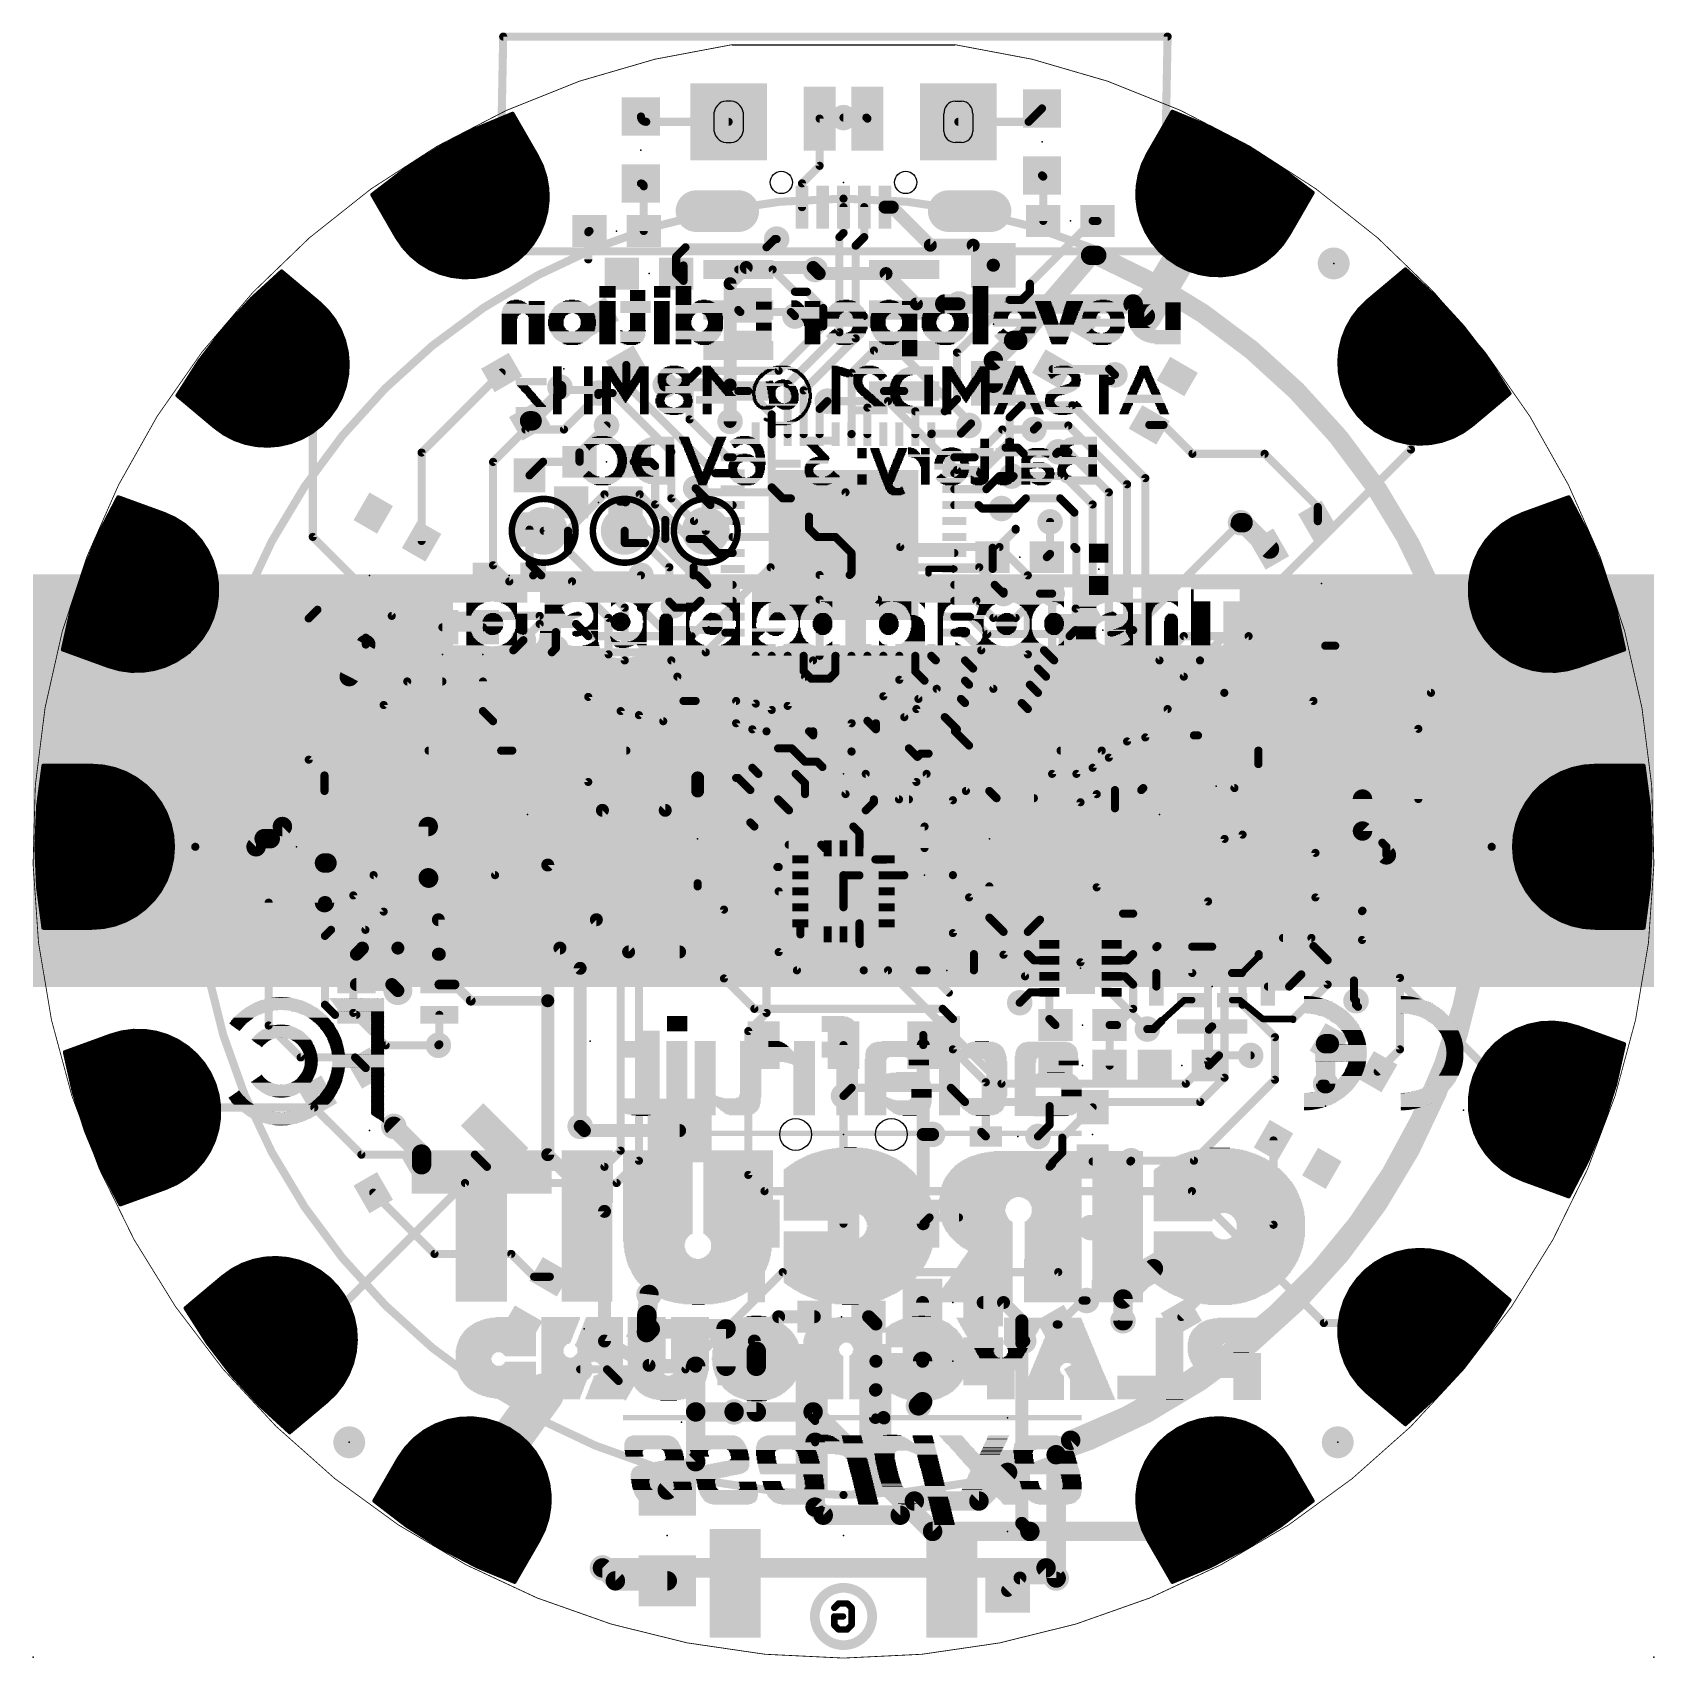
# Model space of a CAD drawing. Extents: x -25.4 to 25.4, y -25.4 to 25.5.
import ezdxf

# ---------------------------------------------------------------- set-up
doc = ezdxf.new("R2010")
doc.units = 0
for name, color, linetype in [('1', 12, 'CONTINUOUS'), ('16', 132, 'CONTINUOUS'), ('17', 110, 'CONTINUOUS'), ('18', 110, 'CONTINUOUS'), ('20', 53, 'CONTINUOUS'), ('204', 40, 'CONTINUOUS'), ('22', 6, 'CONTINUOUS'), ('23', 53, 'CONTINUOUS'), ('24', 53, 'CONTINUOUS')]:
    doc.layers.add(name, color=color, linetype=linetype)

# ---------------------------------------------------------------- blocks, each defined once
blk = doc.blocks.new('ROUNDP')
at = {"const_width": 0.5}
blk.add_lwpolyline([(0, -0.25, 1), (0, 0.25, 1), (0, -0.25)], format="xyb", dxfattribs=at)
blk = doc.blocks.new('RECT')
blk.add_solid([(-0.5, -0.5), (0.5, -0.5), (-0.5, 0.5), (0.5, 0.5)])
blk = doc.blocks.new('OFFSETP100')
at = {"const_width": 1}
blk.add_lwpolyline([(0, 0), (1, 0)], dxfattribs=at)
at = {"const_width": 0.5}
for points in [[(0, 0.25, 1), (0, -0.25)], [(1, -0.25, 1), (1, 0.25)]]:
    blk.add_lwpolyline(points, format="xyb", dxfattribs=at)
blk = doc.blocks.new('SQUAREP')
blk.add_solid([(-0.5, -0.5), (0.5, -0.5), (-0.5, 0.5), (0.5, 0.5)])
blk = doc.blocks.new('PIE')
at = {"const_width": 0.5}
blk.add_lwpolyline([(0, -0.25, 1), (0, 0.25, 1), (0, -0.25)], format="xyb", dxfattribs=at)
blk = doc.blocks.new('ROUNDV')
at = {"const_width": 0.5}
blk.add_lwpolyline([(0, -0.25, 1), (0, 0.25, 1), (0, -0.25)], format="xyb", dxfattribs=at)

msp = doc.modelspace()

# ---------------------------------------------------------------- linework, layer by layer
at = {"layer": '1'}
for points, const_width in [([(-10.3733, 22.9812), (-11.5522, 22.4929)], 0.127), ([(-9.6113, 21.6614), (-10.3733, 22.9812)], 0.127), ([(-0.75, 21.348), (-0.75, 22.828)], 0.254), ([(-0.75, 22.828), (0.75, 22.828)], 0.254), ([(0.718, 22.86), (0, 22.86)], 0.254), ([(0.75, 22.828), (0.718, 22.86)], 0.254), ([(6.223, 23.148), (5.803, 22.728)], 0.254), ([(10.3098, 23.0447), (9.5478, 21.7249)], 0.127), ([(10.2765, 22.987), (10.4491, 22.987)], 0.127), ([(11.4887, 22.5564), (10.3098, 23.0447)], 0.127), ([(-11.5522, 22.4929), (-12.6841, 21.9037)], 0.127), ([(-11.5789, 22.479), (-10.0833, 22.479)], 0.127), ([(-11.2792, 22.606), (-10.1567, 22.606)], 0.127), ([(-10.9725, 22.733), (-10.23, 22.733)], 0.127), ([(-10.6659, 22.86), (-10.3033, 22.86)], 0.127), ([(-6.184, 22.728), (-3.6, 22.728)], 0.254), ([(5.803, 22.728), (3.6, 22.728)], 0.254), ([(9.9832, 22.479), (11.6374, 22.479)], 0.127), ([(10.0565, 22.606), (11.369, 22.606)], 0.127), ([(10.1298, 22.733), (11.0624, 22.733)], 0.127), ([(10.2031, 22.86), (10.7557, 22.86)], 0.127), ([(12.6206, 21.9672), (11.4887, 22.5564)], 0.127), ([(-12.6841, 21.9037), (-13.7603, 21.218)], 0.127), ([(-12.5548, 21.971), (-9.79, 21.971)], 0.127), ([(-12.3108, 22.098), (-9.8634, 22.098)], 0.127), ([(-12.0668, 22.225), (-9.9367, 22.225)], 0.127), ([(-11.8229, 22.352), (-10.01, 22.352)], 0.127), ([(9.6899, 21.971), (12.6133, 21.971)], 0.127), ([(9.7632, 22.098), (12.3693, 22.098)], 0.127), ([(9.8365, 22.225), (12.1253, 22.225)], 0.127), ([(9.9099, 22.352), (11.8814, 22.352)], 0.127), ([(13.6968, 21.2815), (12.6206, 21.9672)], 0.127), ([(-13.3758, 21.463), (-9.5149, 21.463)], 0.127), ([(-13.1765, 21.59), (-9.5766, 21.59)], 0.127), ([(-12.9771, 21.717), (-9.6434, 21.717)], 0.127), ([(-12.7778, 21.844), (-9.7167, 21.844)], 0.127), ([(-9.4529, 21.3354), (-9.6113, 21.6614)], 0.127), ([(-0.75, 21.348), (-1.3, 20.798)], 0.254), ([(9.3894, 21.3989), (9.2791, 21.0537)], 0.127), ([(9.5478, 21.7249), (9.3894, 21.3989)], 0.127), ([(9.4206, 21.463), (13.412, 21.463)], 0.127), ([(9.4823, 21.59), (13.2126, 21.59)], 0.127), ([(9.544, 21.717), (13.0133, 21.717)], 0.127), ([(9.6166, 21.844), (12.8139, 21.844)], 0.127), ([(-13.7603, 21.218), (-14.7727, 20.4412)], 0.127), ([(-14.1031, 20.955), (-9.3367, 20.955)], 0.127), ([(-13.9376, 21.082), (-9.3719, 21.082)], 0.127), ([(-13.7721, 21.209), (-9.4125, 21.209)], 0.127), ([(-13.5752, 21.336), (-9.4532, 21.336)], 0.127), ([(-9.3426, 20.9902), (-9.4529, 21.3354)], 0.127), ([(-9.2825, 20.6328), (-9.3426, 20.9902)], 0.127), ([(-1.3, 20.798), (-1.3, 20.053)], 0.254), ([(6.223, 21.048), (6.262, 21.009)], 0.254), ([(6.262, 21.009), (6.262, 19.6215)], 0.254), ([(9.2791, 21.0537), (9.219, 20.6963)], 0.127), ([(9.2625, 20.955), (14.1224, 20.955)], 0.127), ([(9.2881, 21.082), (13.9569, 21.082)], 0.127), ([(9.3287, 21.209), (13.7914, 21.209)], 0.127), ([(9.3693, 21.336), (13.6113, 21.336)], 0.127), ([(14.7092, 20.5047), (13.6968, 21.2815)], 0.127), ([(-14.7727, 20.4412), (-14.0107, 19.1214)], 0.127), ([(-14.7652, 20.447), (-9.2781, 20.447)], 0.127), ([(-14.5997, 20.574), (-9.2811, 20.574)], 0.127), ([(-14.4341, 20.701), (-9.294, 20.701)], 0.127), ([(-14.2686, 20.828), (-9.3153, 20.828)], 0.127), ([(-9.2739, 20.2705), (-9.2825, 20.6328)], 0.127), ([(-6.262, 20.706), (-6.262, 19.304)], 0.254), ([(9.219, 20.6963), (9.2104, 20.334)], 0.127), ([(9.2104, 20.334), (9.2534, 19.9742)], 0.127), ([(9.2131, 20.447), (14.6759, 20.447)], 0.127), ([(9.2161, 20.574), (14.6189, 20.574)], 0.127), ([(9.2198, 20.701), (14.4534, 20.701)], 0.127), ([(9.2411, 20.828), (14.2879, 20.828)], 0.127), ([(13.9472, 19.1849), (14.7092, 20.5047)], 0.127), ([(-14.7027, 20.32), (-9.2751, 20.32)], 0.127), ([(-14.6294, 20.193), (-9.2831, 20.193)], 0.127), ([(-14.5561, 20.066), (-9.2983, 20.066)], 0.127), ([(-14.4828, 19.939), (-9.3135, 19.939)], 0.127), ([(-9.4107, 19.5606), (-9.3169, 19.9107)], 0.127), ([(-9.3169, 19.9107), (-9.2739, 20.2705)], 0.127), ([(0, 20.053), (0, 19.2405)], 0.254), ([(0.65, 19.1135), (0.65, 20.053)], 0.254), ([(1.3, 20.053), (1.5285, 20.053)], 0.4064), ([(1.5285, 20.053), (2.722, 18.8595)], 0.4064), ([(9.212, 20.32), (14.6026, 20.32)], 0.127), ([(9.2272, 20.193), (14.5292, 20.193)], 0.127), ([(9.2424, 20.066), (14.4559, 20.066)], 0.127), ([(9.2534, 19.9742), (9.3472, 19.6241)], 0.127), ([(9.2628, 19.939), (14.3826, 19.939)], 0.127), ([(-14.4094, 19.812), (-9.3433, 19.812)], 0.127), ([(-14.3361, 19.685), (-9.3774, 19.685)], 0.127), ([(-14.2628, 19.558), (-9.4118, 19.558)], 0.127), ([(-14.1895, 19.431), (-9.4662, 19.431)], 0.127), ([(-9.5534, 19.2275), (-9.4107, 19.5606)], 0.127), ([(-8.001, 19.265), (-8.001, 18.415)], 0.254), ([(5.842, 17.653), (7.8105, 19.6215)], 0.254), ([(7.8105, 19.6215), (7.962, 19.6215)], 0.254), ([(9.2969, 19.812), (14.3093, 19.812)], 0.127), ([(9.3309, 19.685), (14.2359, 19.685)], 0.127), ([(9.3472, 19.6241), (9.4899, 19.291)], 0.127), ([(9.3755, 19.558), (14.1626, 19.558)], 0.127), ([(9.4299, 19.431), (14.0893, 19.431)], 0.127), ([(-14.1161, 19.304), (-9.5206, 19.304)], 0.127), ([(-14.0428, 19.177), (-9.5841, 19.177)], 0.127), ([(-14.0107, 19.1214), (-13.8076, 18.8213)], 0.127), ([(-13.9624, 19.05), (-9.6616, 19.05)], 0.127), ([(-13.8764, 18.923), (-9.739, 18.923)], 0.127), ([(-13.8076, 18.8213), (-13.5638, 18.5531)], 0.127), ([(-9.9727, 18.6386), (-9.742, 18.9181)], 0.127), ([(-9.742, 18.9181), (-9.5534, 19.2275)], 0.127), ([(-4.953, 18.796), (-5.246, 18.503)], 0.254), ([(-2.413, 18.796), (-4.953, 18.796)], 0.254), ([(-2.159, 19.05), (-2.413, 18.796)], 0.254), ([(-2.0955, 19.05), (-2.159, 19.05)], 0.254), ([(0, 19.2405), (-0.127, 19.1135)], 0.254), ([(-0.127, 19.1135), (-0.127, 16.129)], 0.254), ([(0.381, 18.8445), (0.65, 19.1135)], 0.254), ([(0.381, 18.8445), (0.381, 15.9385)], 0.254), ([(2.722, 18.8595), (4.064, 18.8595)], 0.4064), ([(4.064, 18.8595), (4.6905, 18.233)], 0.4064), ([(9.4843, 19.304), (14.016, 19.304)], 0.127), ([(9.4899, 19.291), (9.6785, 18.9816)], 0.127), ([(9.5593, 19.177), (13.9419, 19.177)], 0.127), ([(9.6368, 19.05), (13.8559, 19.05)], 0.127), ([(9.6785, 18.9816), (9.9092, 18.7021)], 0.127), ([(9.7268, 18.923), (13.77, 18.923)], 0.127), ([(13.5003, 18.6166), (13.7441, 18.8848)], 0.127), ([(13.7441, 18.8848), (13.9472, 19.1849)], 0.127), ([(-13.7846, 18.796), (-9.8428, 18.796)], 0.127), ([(-13.6692, 18.669), (-9.9476, 18.669)], 0.127), ([(-13.5638, 18.5531), (-13.2843, 18.3224)], 0.127), ([(-13.5503, 18.542), (-10.079, 18.542)], 0.127), ([(-13.3965, 18.415), (-10.2187, 18.415)], 0.127), ([(-13.2843, 18.3224), (-12.9749, 18.1338)], 0.127), ([(-13.228, 18.288), (-10.3987, 18.288)], 0.127), ([(-10.541, 18.1917), (-10.2409, 18.3948)], 0.127), ([(-10.2409, 18.3948), (-9.9727, 18.6386)], 0.127), ([(-5.246, 18.503), (-5.246, 17.9705)], 0.254), ([(-5.0165, 18.2245), (-5.0165, 17.741)], 0.254), ([(4.6905, 18.233), (4.699, 18.233)], 0.4064), ([(5.461, 15.875), (7.747, 18.542)], 0.6096), ([(7.9375, 18.542), (7.747, 18.542)], 0.6096), ([(9.8317, 18.796), (13.6634, 18.796)], 0.127), ([(9.9092, 18.7021), (10.1774, 18.4583)], 0.127), ([(9.9456, 18.669), (13.5479, 18.669)], 0.127), ([(10.0853, 18.542), (13.4099, 18.542)], 0.127), ([(10.1774, 18.4583), (10.4775, 18.2552)], 0.127), ([(10.2414, 18.415), (13.2561, 18.415)], 0.127), ([(10.429, 18.288), (13.0603, 18.288)], 0.127), ([(12.9114, 18.1973), (13.2208, 18.3859)], 0.127), ([(13.2208, 18.3859), (13.5003, 18.6166)], 0.127), ([(-17.6148, 18.0383), (-18.5556, 17.1762)], 0.127), ([(-17.8967, 17.78), (-17.307, 17.78)], 0.127), ([(-17.7581, 17.907), (-17.4583, 17.907)], 0.127), ([(-17.6195, 18.034), (-17.6097, 18.034)], 0.127), ([(-16.4473, 17.0587), (-17.6148, 18.0383)], 0.127), ([(-13.0196, 18.161), (-10.6042, 18.161)], 0.127), ([(-12.9749, 18.1338), (-12.6418, 17.9911)], 0.127), ([(-12.742, 18.034), (-10.8656, 18.034)], 0.127), ([(-12.6418, 17.9911), (-12.2917, 17.8973)], 0.127), ([(-12.3279, 17.907), (-11.3073, 17.907)], 0.127), ([(-12.2917, 17.8973), (-11.9319, 17.8543)], 0.127), ([(-11.9319, 17.8543), (-11.5696, 17.8629)], 0.127), ([(-11.5696, 17.8629), (-11.2122, 17.923)], 0.127), ([(-11.2122, 17.923), (-10.867, 18.0333)], 0.127), ([(-10.867, 18.0333), (-10.541, 18.1917)], 0.127), ([(-5.0165, 17.741), (-5.246, 17.9705)], 0.254), ([(-2.2225, 18.0975), (-3.2985, 18.0975)], 0.254), ([(-1.524, 17.399), (-2.2225, 18.0975)], 0.254), ([(10.4775, 18.2552), (10.8035, 18.0968)], 0.127), ([(10.6714, 18.161), (12.8267, 18.161)], 0.127), ([(10.8035, 18.0968), (11.1487, 17.9865)], 0.127), ([(11.0001, 18.034), (12.5014, 18.034)], 0.127), ([(11.1487, 17.9865), (11.5061, 17.9264)], 0.127), ([(11.5061, 17.9264), (11.8684, 17.9178)], 0.127), ([(11.8684, 17.9178), (12.2282, 17.9608)], 0.127), ([(12.2282, 17.9608), (12.5783, 18.0546)], 0.127), ([(12.5783, 18.0546), (12.9114, 18.1973)], 0.127), ([(17.6148, 18.1018), (16.4473, 17.1222)], 0.127), ([(17.2313, 17.78), (17.966, 17.78)], 0.127), ([(17.3826, 17.907), (17.8274, 17.907)], 0.127), ([(17.534, 18.034), (17.6888, 18.034)], 0.127), ([(18.5556, 17.2397), (17.6148, 18.1018)], 0.127), ([(-18.451, 17.272), (-16.7015, 17.272)], 0.127), ([(-18.3125, 17.399), (-16.8529, 17.399)], 0.127), ([(-18.1739, 17.526), (-17.0043, 17.526)], 0.127), ([(-18.0353, 17.653), (-17.1556, 17.653)], 0.127), ([(-1.143, 17.399), (-1.524, 17.399)], 0.254), ([(-1.143, 17.399), (-0.635, 16.891)], 0.254), ([(5.842, 17.399), (5.588, 17.145)], 0.254), ([(5.842, 17.399), (5.842, 17.653)], 0.254), ([(16.6259, 17.272), (18.5204, 17.272)], 0.127), ([(16.7772, 17.399), (18.3818, 17.399)], 0.127), ([(16.9286, 17.526), (18.2432, 17.526)], 0.127), ([(17.0799, 17.653), (18.1046, 17.653)], 0.127), ([(-18.5556, 17.1762), (-19.4177, 16.2354)], 0.127), ([(-18.9333, 16.764), (-16.1541, 16.764)], 0.127), ([(-18.8169, 16.891), (-16.2742, 16.891)], 0.127), ([(-18.7006, 17.018), (-16.4053, 17.018)], 0.127), ([(-18.5842, 17.145), (-16.5502, 17.145)], 0.127), ([(-16.187, 16.8065), (-16.4473, 17.0587)], 0.127), ([(-15.9653, 16.5199), (-16.187, 16.8065)], 0.127), ([(-3.2985, 16.8275), (-3.235, 16.764)], 0.254), ([(-3.235, 16.764), (-1.651, 16.764)], 0.254), ([(-1.651, 16.764), (-1.524, 16.637)], 0.254), ([(-0.635, 16.3195), (-0.635, 16.891)], 0.254), ([(5.207, 17.145), (3.556, 15.494)], 0.254), ([(5.588, 17.145), (5.207, 17.145)], 0.254), ([(16.187, 16.87), (15.9653, 16.5834)], 0.127), ([(16.105, 16.764), (18.9915, 16.764)], 0.127), ([(16.4473, 17.1222), (16.187, 16.87)], 0.127), ([(16.2087, 16.891), (18.8751, 16.891)], 0.127), ([(16.3398, 17.018), (18.7587, 17.018)], 0.127), ([(16.4745, 17.145), (18.6424, 17.145)], 0.127), ([(19.4177, 16.2989), (18.5556, 17.2397)], 0.127), ([(-19.3988, 16.256), (-15.8157, 16.256)], 0.127), ([(-19.2824, 16.383), (-15.8877, 16.383)], 0.127), ([(-19.1661, 16.51), (-15.9597, 16.51)], 0.127), ([(-19.0497, 16.637), (-16.0559, 16.637)], 0.127), ([(-15.7866, 16.2046), (-15.9653, 16.5199)], 0.127), ([(-2.032, 14.9225), (-0.635, 16.3195)], 0.254), ([(15.7866, 16.2681), (15.6546, 15.9306)], 0.127), ([(15.7818, 16.256), (19.4506, 16.256)], 0.127), ([(15.9653, 16.5834), (15.7866, 16.2681)], 0.127), ([(15.8517, 16.383), (19.3406, 16.383)], 0.127), ([(15.9237, 16.51), (19.2242, 16.51)], 0.127), ([(16.0068, 16.637), (19.1079, 16.637)], 0.127), ([(20.1945, 15.2865), (19.4177, 16.2989)], 0.127), ([(-19.4177, 16.2354), (-20.1945, 15.223)], 0.127), ([(-19.7917, 15.748), (-15.6267, 15.748)], 0.127), ([(-19.6942, 15.875), (-15.6576, 15.875)], 0.127), ([(-19.5968, 16.002), (-15.7073, 16.002)], 0.127), ([(-19.4993, 16.129), (-15.757, 16.129)], 0.127), ([(-15.6546, 15.8671), (-15.7866, 16.2046)], 0.127), ([(-15.5719, 15.5143), (-15.6546, 15.8671)], 0.127), ([(-0.127, 16.129), (-1.75, 14.506)], 0.254), ([(0.381, 15.9385), (-1.25, 14.3075)], 0.254), ([(4.699, 15.24), (5.334, 15.875)], 0.6096), ([(5.334, 15.875), (5.461, 15.875)], 0.6096), ([(15.6546, 15.9306), (15.5719, 15.5778)], 0.127), ([(15.6118, 15.748), (19.8404, 15.748)], 0.127), ([(15.6415, 15.875), (19.743, 15.875)], 0.127), ([(15.6825, 16.002), (19.6455, 16.002)], 0.127), ([(15.7322, 16.129), (19.5481, 16.129)], 0.127), ([(-20.1815, 15.24), (-15.5479, 15.24)], 0.127), ([(-20.084, 15.367), (-15.559, 15.367)], 0.127), ([(-19.9866, 15.494), (-15.5701, 15.494)], 0.127), ([(-19.8891, 15.621), (-15.5969, 15.621)], 0.127), ([(-15.5403, 15.1532), (-15.5719, 15.5143)], 0.127), ([(0.254, 14.859), (0.9525, 15.5575)], 0.254), ([(0.9525, 15.5575), (1.9015, 15.5575)], 0.254), ([(3.556, 14.0335), (3.556, 15.494)], 0.254), ([(4.699, 14.533), (4.699, 15.24)], 0.6096), ([(15.5719, 15.5778), (15.5403, 15.2167)], 0.127), ([(15.5424, 15.24), (20.2242, 15.24)], 0.127), ([(15.5535, 15.367), (20.1328, 15.367)], 0.127), ([(15.5646, 15.494), (20.0353, 15.494)], 0.127), ([(15.582, 15.621), (19.9379, 15.621)], 0.127), ([(20.8801, 14.2103), (20.1945, 15.2865)], 0.127), ([(-20.1945, 15.223), (-20.8801, 14.1468)], 0.127), ([(-20.5073, 14.732), (-15.5724, 14.732)], 0.127), ([(-20.4264, 14.859), (-15.5567, 14.859)], 0.127), ([(-20.3455, 14.986), (-15.5496, 14.986)], 0.127), ([(-20.2646, 15.113), (-15.5426, 15.113)], 0.127), ([(-15.6319, 14.4361), (-15.5604, 14.7914)], 0.127), ([(-15.5604, 14.7914), (-15.5403, 15.1532)], 0.127), ([(-13.2262, 12.3586), (-10.716, 14.8688)], 0.254), ([(-6.81, 14.4935), (-6.81, 15.1032)], 0.254), ([(-4.826, 14.6685), (-4.572, 14.9225)], 0.254), ([(-4.826, 13.3985), (-4.826, 14.6685)], 0.254), ([(-4.572, 14.9225), (-2.032, 14.9225)], 0.254), ([(0.254, 14.859), (0.254, 12.9405)], 0.254), ([(6.556, 14.9762), (8.3283, 14.9762)], 0.254), ([(8.3283, 14.9762), (8.509, 14.7955)], 0.254), ([(15.5403, 15.2167), (15.5604, 14.8549)], 0.127), ([(15.5461, 15.113), (20.3051, 15.113)], 0.127), ([(15.5532, 14.986), (20.386, 14.986)], 0.127), ([(15.5602, 14.859), (20.4669, 14.859)], 0.127), ([(15.5604, 14.8549), (15.6319, 14.4996)], 0.127), ([(15.5851, 14.732), (20.5478, 14.732)], 0.127), ([(-20.831, 14.224), (-15.7072, 14.224)], 0.127), ([(-20.75, 14.351), (-15.6621, 14.351)], 0.127), ([(-20.6691, 14.478), (-15.6234, 14.478)], 0.127), ([(-20.5882, 14.605), (-15.5979, 14.605)], 0.127), ([(-15.7531, 14.0946), (-15.6319, 14.4361)], 0.127), ([(-9.7608, 13.3532), (-8.89, 14.224)], 0.4064), ([(-8.89, 14.224), (-8.89, 14.4145)], 0.4064), ([(-7.239, 14.224), (-7.6835, 14.224)], 0.254), ([(-7.239, 14.224), (-5.3975, 12.3825)], 0.254), ([(-4.028, 11.7115), (-6.81, 14.4935)], 0.254), ([(-2.9845, 14.2875), (-3.2985, 14.2875)], 0.254), ([(-2.25, 13.553), (-2.9845, 14.2875)], 0.254), ([(-1.75, 14.506), (-1.75, 12.9365)], 0.254), ([(-1.25, 14.3075), (-1.25, 12.9365)], 0.254), ([(0.75, 13.7675), (1.27, 14.2875)], 0.254), ([(1.27, 14.2875), (1.9015, 14.2875)], 0.254), ([(15.6107, 14.605), (20.6287, 14.605)], 0.127), ([(15.6319, 14.4996), (15.7531, 14.1581)], 0.127), ([(15.6395, 14.478), (20.7096, 14.478)], 0.127), ([(15.6846, 14.351), (20.7905, 14.351)], 0.127), ([(15.7297, 14.224), (20.8714, 14.224)], 0.127), ([(19.7127, 13.2307), (20.8801, 14.2103)], 0.127), ([(-20.8801, 14.1468), (-19.7127, 13.1672)], 0.127), ([(-20.8208, 14.097), (-15.7522, 14.097)], 0.127), ([(-20.6695, 13.97), (-15.8186, 13.97)], 0.127), ([(-20.5181, 13.843), (-15.8853, 13.843)], 0.127), ([(-20.3667, 13.716), (-15.9636, 13.716)], 0.127), ([(-16.1343, 13.4803), (-15.9217, 13.7738)], 0.127), ([(-15.9217, 13.7738), (-15.7531, 14.0946)], 0.127), ([(-0.75, 13.728), (-0.508, 13.97)], 0.254), ([(-0.75, 12.9365), (-0.75, 13.728)], 0.254), ([(0.75, 12.9365), (0.75, 13.7675)], 0.254), ([(2.25, 12.9365), (2.25, 13.6525)], 0.254), ([(2.25, 13.6525), (3.175, 13.6525)], 0.254), ([(3.175, 13.6525), (3.556, 14.0335)], 0.254), ([(15.7531, 14.1581), (15.9217, 13.8373)], 0.127), ([(15.7852, 14.097), (20.7451, 14.097)], 0.127), ([(15.852, 13.97), (20.5938, 13.97)], 0.127), ([(15.9187, 13.843), (20.4424, 13.843)], 0.127), ([(15.9217, 13.8373), (16.1343, 13.5438)], 0.127), ([(16.0095, 13.716), (20.2911, 13.716)], 0.127), ([(-20.2154, 13.589), (-16.0555, 13.589)], 0.127), ([(-20.064, 13.462), (-16.1519, 13.462)], 0.127), ([(-19.9127, 13.335), (-16.275, 13.335)], 0.127), ([(-19.7613, 13.208), (-16.4019, 13.208)], 0.127), ([(-16.6731, 12.9982), (-16.3864, 13.22)], 0.127), ([(-16.3864, 13.22), (-16.1343, 13.4803)], 0.127), ([(-9.841, 13.3532), (-9.7608, 13.3532)], 0.6096), ([(-8.275, 12.3625), (-7.4295, 13.208)], 0.254), ([(-3.639, 12.2115), (-4.826, 13.3985)], 0.254), ([(-2.25, 12.9365), (-2.25, 13.553)], 0.254), ([(3.683, 12.954), (3.937, 13.208)], 0.254), ([(10.0315, 13.2262), (9.587, 13.2262)], 0.254), ([(10.9388, 12.319), (10.0315, 13.2262)], 0.254), ([(16.1015, 13.589), (20.1397, 13.589)], 0.127), ([(16.1343, 13.5438), (16.3864, 13.2835)], 0.127), ([(16.2135, 13.462), (19.9884, 13.462)], 0.127), ([(16.3365, 13.335), (19.837, 13.335)], 0.127), ([(16.3864, 13.2835), (16.6731, 13.0617)], 0.127), ([(16.484, 13.208), (19.6814, 13.208)], 0.127), ([(19.4192, 13.0181), (19.7127, 13.2307)], 0.127), ([(-19.7127, 13.1672), (-19.4192, 12.9546)], 0.127), ([(-19.5937, 13.081), (-16.566, 13.081)], 0.127), ([(-19.4192, 12.9546), (-19.0984, 12.786)], 0.127), ([(-19.418, 12.954), (-16.7511, 12.954)], 0.127), ([(-19.1763, 12.827), (-16.9751, 12.827)], 0.127), ([(-19.0984, 12.786), (-18.7569, 12.6648)], 0.127), ([(-18.8561, 12.7), (-17.2938, 12.7)], 0.127), ([(-17.6787, 12.6048), (-17.3258, 12.6875)], 0.127), ([(-17.3258, 12.6875), (-16.9883, 12.8195)], 0.127), ([(-16.9883, 12.8195), (-16.6731, 12.9982)], 0.127), ([(-2.25, 12.9365), (-2.25, 11.267)], 0.254), ([(0.254, 12.9405), (0.25, 12.9365)], 0.254), ([(2.75, 12.9365), (2.7675, 12.954)], 0.254), ([(2.7675, 12.954), (3.683, 12.954)], 0.254), ([(4.108, 12.2115), (4.9775, 13.081)], 0.254), ([(4.9775, 13.081), (5.969, 13.081)], 0.254), ([(16.6481, 13.081), (19.506, 13.081)], 0.127), ([(16.6731, 13.0617), (16.9883, 12.883)], 0.127), ([(16.8631, 12.954), (19.2971, 12.954)], 0.127), ([(16.9883, 12.883), (17.3258, 12.751)], 0.127), ([(17.1315, 12.827), (19.0349, 12.827)], 0.127), ([(17.3258, 12.751), (17.6787, 12.6683)], 0.127), ([(17.5435, 12.7), (18.6162, 12.7)], 0.127), ([(18.4016, 12.6569), (18.7569, 12.7283)], 0.127), ([(18.7569, 12.7283), (19.0984, 12.8495)], 0.127), ([(19.0984, 12.8495), (19.4192, 13.0181)], 0.127), ([(-18.7569, 12.6648), (-18.4016, 12.5934)], 0.127), ([(-18.4016, 12.5934), (-18.0397, 12.5733)], 0.127), ([(-18.0397, 12.5733), (-17.6787, 12.6048)], 0.127), ([(-13.2262, 9.587), (-13.2262, 12.3586)], 0.254), ([(-8.275, 12.0695), (-8.275, 12.3625)], 0.254), ([(-5.3975, 12.3825), (-5.3975, 10.922)], 0.254), ([(-3.475, 12.2115), (-3.639, 12.2115)], 0.254), ([(3.475, 12.2115), (4.108, 12.2115)], 0.254), ([(4.282, 11.7115), (5.08, 12.5095)], 0.254), ([(5.08, 12.5095), (5.461, 12.5095)], 0.254), ([(5.461, 12.5095), (5.6515, 12.319)], 0.254), ([(5.6515, 12.319), (6.6675, 12.319)], 0.254), ([(6.6675, 12.319), (6.731, 12.3825)], 0.254), ([(13.2023, 12.319), (10.9388, 12.319)], 0.254), ([(13.2023, 12.319), (14.8688, 10.6525)], 0.254), ([(17.6787, 12.6683), (18.0397, 12.6368)], 0.127), ([(18.0397, 12.6368), (18.4016, 12.6569)], 0.127), ([(-9.8425, 11.645), (-9.418, 12.0695)], 0.254), ([(-9.418, 12.0695), (-8.275, 12.0695)], 0.254), ([(-6.037, 12.0695), (-6.575, 12.0695)], 0.254), ([(-5.9055, 11.938), (-6.037, 12.0695)], 0.254), ([(-5.9055, 11.938), (-5.9055, 10.7315)], 0.254), ([(-4.028, 11.7115), (-3.475, 11.7115)], 0.254), ([(3.475, 11.7115), (4.282, 11.7115)], 0.254), ([(4.4805, 11.2115), (4.8895, 11.6205)], 0.254), ([(4.8895, 11.6205), (5.2705, 11.6205)], 0.254), ([(-4.5085, 11.1125), (-4.6355, 11.2395)], 0.254), ([(-4.5085, 11.049), (-4.5085, 11.1125)], 0.254), ([(-2.25, 11.267), (-1.905, 10.922)], 0.254), ([(3.475, 11.2115), (4.4805, 11.2115)], 0.254), ([(-22.7347, 10.9591), (-23.324, 9.8272)], 0.127), ([(-22.8863, 10.668), (-21.9349, 10.668)], 0.127), ([(-22.8202, 10.795), (-22.2838, 10.795)], 0.127), ([(-22.7541, 10.922), (-22.6328, 10.922)], 0.127), ([(-21.3027, 10.4379), (-22.7347, 10.9591)], 0.127), ([(-7.0095, 10.8195), (-4.699, 8.509)], 0.254), ([(-7.0095, 10.8195), (-6.809, 10.8195)], 0.254), ([(-6.809, 10.8195), (-6.8335, 10.795)], 0.254), ([(-5.9055, 10.7315), (-4.826, 9.652)], 0.254), ([(-5.3975, 10.922), (-4.687, 10.2115)], 0.254), ([(-4.171, 10.7115), (-4.5085, 11.049)], 0.254), ([(-3.475, 10.7115), (-4.171, 10.7115)], 0.254), ([(-1.905, 10.922), (-1.651, 10.922)], 0.254), ([(-1.651, 10.922), (-1.0795, 10.3505)], 0.254), ([(3.475, 10.7115), (4.2345, 10.7115)], 0.254), ([(4.2345, 10.7115), (4.3415, 10.6045)], 0.254), ([(4.3415, 10.6045), (4.953, 10.6045)], 0.254), ([(14.8688, 10.6525), (14.8688, 10.208)], 0.254), ([(22.7347, 10.9591), (21.3027, 10.4379)], 0.127), ([(21.9349, 10.668), (22.8863, 10.668)], 0.127), ([(22.2839, 10.795), (22.8202, 10.795)], 0.127), ([(22.6328, 10.922), (22.7541, 10.922)], 0.127), ([(23.324, 9.8272), (22.7347, 10.9591)], 0.127), ([(-23.1507, 10.16), (-20.766, 10.16)], 0.127), ([(-23.0846, 10.287), (-20.9671, 10.287)], 0.127), ([(-23.0185, 10.414), (-21.2493, 10.414)], 0.127), ([(-22.9524, 10.541), (-21.586, 10.541)], 0.127), ([(-20.9718, 10.2899), (-21.3027, 10.4379)], 0.127), ([(-20.6654, 10.0964), (-20.9718, 10.2899)], 0.127), ([(-4.687, 10.2115), (-3.475, 10.2115)], 0.254), ([(-1.0795, 10.3505), (-1.0795, 9.9695)], 0.254), ([(6.477, 10.1854), (6.477, 9.183)], 0.254), ([(9.0805, 6.7945), (12.446, 10.16)], 0.254), ([(12.2555, 10.0965), (12.3825, 10.0965)], 0.254), ([(12.5263, 10.16), (12.446, 10.16)], 0.6096), ([(13.3532, 9.333), (12.5263, 10.16)], 0.6096), ([(12.3825, 10.0965), (12.446, 10.16)], 0.254), ([(20.9718, 10.2899), (20.6654, 10.0964)], 0.127), ([(20.766, 10.16), (23.1507, 10.16)], 0.127), ([(20.9672, 10.287), (23.0846, 10.287)], 0.127), ([(21.3027, 10.4379), (20.9718, 10.2899)], 0.127), ([(21.2493, 10.414), (23.0185, 10.414)], 0.127), ([(21.586, 10.541), (22.9524, 10.541)], 0.127), ([(-23.324, 9.8272), (-23.8123, 8.6483)], 0.127), ([(-23.3966, 9.652), (-20.2054, 9.652)], 0.127), ([(-23.3439, 9.779), (-20.3172, 9.779)], 0.127), ([(-23.283, 9.906), (-20.4421, 9.906)], 0.127), ([(-23.2169, 10.033), (-20.591, 10.033)], 0.127), ([(-20.3896, 9.8613), (-20.6654, 10.0964)], 0.127), ([(-20.1502, 9.5893), (-20.3896, 9.8613)], 0.127), ([(-9.8425, 8.878), (-9.8425, 9.945)], 0.254), ([(-4.826, 9.652), (-4.3815, 9.652)], 0.254), ([(-4.3815, 9.652), (-3.941, 9.2115)], 0.254), ([(-3.475, 9.7115), (-0.8215, 9.7115)], 0.254), ([(-0.8215, 9.7115), (-1.0795, 9.9695)], 0.254), ([(-0.25, 9.7115), (-0.8215, 9.7115)], 0.254), ([(-0.25, 9.7115), (0, 9.4615)], 0.254), ([(4.6745, 9.2193), (5.3975, 9.9423)], 0.254), ([(5.3975, 9.9423), (5.3975, 9.9695)], 0.254), ([(20.3896, 9.8613), (20.1502, 9.5893)], 0.127), ([(20.2054, 9.652), (23.3966, 9.652)], 0.127), ([(20.3172, 9.779), (23.3439, 9.779)], 0.127), ([(20.6654, 10.0964), (20.3896, 9.8613)], 0.127), ([(20.4421, 9.906), (23.283, 9.906)], 0.127), ([(20.591, 10.033), (23.2169, 10.033)], 0.127), ([(23.8123, 8.6483), (23.324, 9.8272)], 0.127), ([(-23.607, 9.144), (-19.8856, 9.144)], 0.127), ([(-23.5544, 9.271), (-19.9448, 9.271)], 0.127), ([(-23.5018, 9.398), (-20.0251, 9.398)], 0.127), ([(-23.4492, 9.525), (-20.1081, 9.525)], 0.127), ([(-19.9518, 9.286), (-20.1502, 9.5893)], 0.127), ([(-19.7987, 8.9575), (-19.9518, 9.286)], 0.127), ([(-3.941, 9.2115), (-3.475, 9.2115)], 0.254), ([(0, 9.4615), (0.25, 9.2115)], 0.254), ([(0.25, 9.2115), (3.475, 9.2115)], 0.254), ([(0.25, 9.2115), (0.25, 8.5765)], 0.254), ([(4.6745, 9.2193), (4.6745, 9.3735)], 0.254), ([(4.6745, 9.0805), (4.6745, 9.2193)], 0.254), ([(4.6745, 8.7115), (4.6745, 9.0805)], 0.254), ([(6.477, 9.183), (6.3745, 9.0805)], 0.254), ([(19.9518, 9.286), (19.7987, 8.9575)], 0.127), ([(19.8856, 9.144), (23.607, 9.144)], 0.127), ([(19.9448, 9.271), (23.5544, 9.271)], 0.127), ([(20.1502, 9.5893), (19.9518, 9.286)], 0.127), ([(20.0251, 9.398), (23.5018, 9.398)], 0.127), ([(20.1081, 9.525), (23.4492, 9.525)], 0.127), ([(-23.8123, 8.6483), (-24.196, 7.4313)], 0.127), ([(-23.8162, 8.636), (-19.7015, 8.636)], 0.127), ([(-23.7648, 8.763), (-19.7398, 8.763)], 0.127), ([(-23.7122, 8.89), (-19.7782, 8.89)], 0.127), ([(-23.6596, 9.017), (-19.8264, 9.017)], 0.127), ([(-19.6938, 8.6106), (-19.7987, 8.9575)], 0.127), ([(-19.6394, 8.2523), (-19.6938, 8.6106)], 0.127), ([(-9.6005, 8.636), (-9.8425, 8.878)], 0.254), ([(-9.6005, 8.636), (-9.7275, 8.509)], 0.254), ([(-9.6005, 8.636), (-9.4735, 8.509)], 0.254), ([(0.25, 8.5765), (0.1945, 8.521)], 0.254), ([(0.25, 8.5765), (1.0795, 7.747)], 0.254), ([(3.475, 8.7115), (2.667, 8.7115)], 0.2032), ([(2.667, 8.7115), (2.667, 8.5725)], 0.2032), ([(3.475, 8.7115), (4.6745, 8.7115)], 0.254), ([(19.6938, 8.6106), (19.6394, 8.2523)], 0.127), ([(19.7987, 8.9575), (19.6938, 8.6106)], 0.127), ([(19.7015, 8.636), (23.8162, 8.636)], 0.127), ([(19.7398, 8.763), (23.7648, 8.763)], 0.127), ([(19.7782, 8.89), (23.7122, 8.89)], 0.127), ([(19.8264, 9.017), (23.6596, 9.017)], 0.127), ([(24.196, 7.4313), (23.8123, 8.6483)], 0.127), ([(-23.9763, 8.128), (-19.6384, 8.128)], 0.127), ([(-23.9363, 8.255), (-19.6398, 8.255)], 0.127), ([(-23.8963, 8.382), (-19.6591, 8.382)], 0.127), ([(-23.8562, 8.509), (-19.6784, 8.509)], 0.127), ([(-19.6365, 7.89), (-19.6394, 8.2523)], 0.127), ([(-9.4735, 8.509), (-6.35, 8.509)], 0.254), ([(-4.699, 8.509), (-4.572, 8.509)], 0.254), ([(-4.2745, 8.2115), (-4.572, 8.509)], 0.254), ([(-3.475, 8.2115), (-4.2745, 8.2115)], 0.254), ([(-0.75, 5.9865), (-0.75, 8.521)], 0.254), ([(0.1945, 8.521), (-0.75, 8.521)], 0.254), ([(3.475, 8.2115), (4.7425, 8.2115)], 0.254), ([(4.7425, 8.2115), (5.0165, 7.9375)], 0.254), ([(8.001, 8.1915), (7.278, 7.4685)], 0.254), ([(19.6394, 8.2523), (19.6365, 7.89)], 0.127), ([(19.6384, 8.128), (23.9763, 8.128)], 0.127), ([(19.6398, 8.255), (23.9363, 8.255)], 0.127), ([(19.6591, 8.382), (23.8963, 8.382)], 0.127), ([(19.6784, 8.509), (23.8562, 8.509)], 0.127), ([(20.574, 8.382), (21.4243, 7.5317)], 0.254), ([(21.4791, 8.255), (21.8134, 7.9207)], 0.254), ([(-24.1365, 7.62), (-19.6731, 7.62)], 0.127), ([(-24.0965, 7.747), (-19.6559, 7.747)], 0.127), ([(-24.0564, 7.874), (-19.6387, 7.874)], 0.127), ([(-24.0164, 8.001), (-19.6374, 8.001)], 0.127), ([(-19.6852, 7.5308), (-19.6365, 7.89)], 0.127), ([(-5.2705, 7.493), (-5.334, 7.5565)], 0.254), ([(-4.4805, 7.7115), (-4.699, 7.493)], 0.254), ([(-3.475, 7.7115), (-4.4805, 7.7115)], 0.254), ([(-0.75, 5.9865), (-0.75, 7.747)], 0.254), ([(-0.75, 7.747), (1.0795, 7.747)], 0.254), ([(3.475, 7.7115), (4.163, 7.7115)], 0.254), ([(4.163, 7.7115), (4.699, 7.1755)], 0.254), ([(5.3975, 7.1755), (6.1595, 7.9375)], 0.254), ([(6.1595, 7.9375), (6.5405, 7.9375)], 0.254), ([(19.6365, 7.89), (19.6852, 7.5308)], 0.127), ([(19.6374, 8.001), (24.0164, 8.001)], 0.127), ([(19.6387, 7.874), (24.0564, 7.874)], 0.127), ([(19.6559, 7.747), (24.0965, 7.747)], 0.127), ([(19.6731, 7.62), (24.1365, 7.62)], 0.127), ([(21.8134, 7.9207), (21.4243, 7.5317)], 0.254), ([(-24.196, 7.4313), (-24.4722, 6.1855)], 0.127), ([(-24.2668, 7.112), (-19.816, 7.112)], 0.127), ([(-24.2386, 7.239), (-19.7684, 7.239)], 0.127), ([(-24.2105, 7.366), (-19.7322, 7.366)], 0.127), ([(-24.1766, 7.493), (-19.696, 7.493)], 0.127), ([(-19.9325, 6.8515), (-19.7846, 7.1823)], 0.127), ([(-19.7846, 7.1823), (-19.6852, 7.5308)], 0.127), ([(-16.4918, 7.431), (-16.764, 7.1587)], 0.254), ([(-16.764, 7.1587), (-16.764, 2.7305)], 0.254), ([(-4.699, 7.493), (-5.2705, 7.493)], 0.254), ([(-4.155, 7.2115), (-4.7625, 6.604)], 0.254), ([(-3.475, 7.2115), (-4.155, 7.2115)], 0.254), ([(3.475, 7.2115), (3.9645, 7.2115)], 0.254), ([(3.9645, 7.2115), (4.5085, 6.6675)], 0.254), ([(4.699, 7.1755), (5.3975, 7.1755)], 0.254), ([(7.278, 7.4685), (7.278, 6.7945)], 0.254), ([(19.6852, 7.5308), (19.7846, 7.1823)], 0.127), ([(19.696, 7.493), (24.1766, 7.493)], 0.127), ([(19.7322, 7.366), (24.2105, 7.366)], 0.127), ([(19.7684, 7.239), (24.2386, 7.239)], 0.127), ([(19.7846, 7.1823), (19.9325, 6.8515)], 0.127), ([(19.816, 7.112), (24.2668, 7.112)], 0.127), ([(24.4722, 6.1855), (24.196, 7.4313)], 0.127), ([(-24.3794, 6.604), (-20.0888, 6.604)], 0.127), ([(-24.3513, 6.731), (-20.0086, 6.731)], 0.127), ([(-24.3231, 6.858), (-19.9296, 6.858)], 0.127), ([(-24.295, 6.985), (-19.8728, 6.985)], 0.127), ([(-20.126, 6.5451), (-19.9325, 6.8515)], 0.127), ([(-14.9762, 6.3402), (-15.494, 5.334)], 0.6096), ([(-14.9762, 6.556), (-14.986, 6.5462)], 0.254), ([(-14.9762, 6.556), (-14.9762, 6.3402)], 0.254), ([(-11.303, 6.8825), (-12.573, 6.8825)], 0.254), ([(-10.033, 6.477), (-9.525, 6.985)], 0.254), ([(-8.382, 6.985), (-9.525, 6.985)], 0.254), ([(-8.001, 6.604), (-8.382, 6.985)], 0.254), ([(-4.7625, 6.604), (-8.001, 6.604)], 0.254), ([(-3.7025, 6.7115), (-4.318, 6.096)], 0.254), ([(-3.475, 6.7115), (-3.7025, 6.7115)], 0.254), ([(3.475, 6.7115), (3.766, 6.7115)], 0.254), ([(3.766, 6.7115), (4.318, 6.1595)], 0.254), ([(4.5085, 6.6675), (7.151, 6.6675)], 0.254), ([(7.0875, 6.604), (7.278, 6.7945)], 0.254), ([(7.151, 6.6675), (7.278, 6.7945)], 0.254), ([(8.978, 6.7945), (9.0805, 6.7945)], 0.254), ([(9.906, 5.842), (10.668, 6.604)], 0.254), ([(10.668, 6.604), (12.7, 6.604)], 0.254), ([(12.7, 6.604), (14.732, 4.572)], 0.254), ([(19.8728, 6.985), (24.295, 6.985)], 0.127), ([(19.9296, 6.858), (24.3231, 6.858)], 0.127), ([(19.9325, 6.8515), (20.126, 6.5451)], 0.127), ([(20.0086, 6.731), (24.3513, 6.731)], 0.127), ([(20.0888, 6.604), (24.3794, 6.604)], 0.127), ([(-24.4722, 6.1855), (-23.0401, 5.6642)], 0.127), ([(-24.4639, 6.223), (-20.4137, 6.223)], 0.127), ([(-24.4357, 6.35), (-20.2923, 6.35)], 0.127), ([(-24.4076, 6.477), (-20.184, 6.477)], 0.127), ([(-24.2264, 6.096), (-20.558, 6.096)], 0.127), ([(-20.6331, 6.0298), (-20.3611, 6.2693)], 0.127), ([(-20.3611, 6.2693), (-20.126, 6.5451)], 0.127), ([(-9.144, 6.096), (-9.017, 6.223)], 0.254), ([(-4.318, 6.096), (-9.144, 6.096)], 0.254), ([(4.318, 6.1595), (6.2865, 6.1595)], 0.254), ([(6.2865, 6.1595), (6.604, 5.842)], 0.254), ([(15.1032, 6.302), (15.415, 6.302)], 0.254), ([(15.415, 6.302), (18.02, 3.697)], 0.254), ([(20.126, 6.5451), (20.3611, 6.2693)], 0.127), ([(20.184, 6.477), (24.4076, 6.477)], 0.127), ([(20.2923, 6.35), (24.4357, 6.35)], 0.127), ([(20.3611, 6.2693), (20.6331, 6.0298)], 0.127), ([(20.4137, 6.223), (24.4639, 6.223)], 0.127), ([(20.558, 6.096), (24.2264, 6.096)], 0.127), ([(23.0401, 5.6642), (24.4722, 6.1855)], 0.127), ([(-23.8775, 5.969), (-20.7261, 5.969)], 0.127), ([(-23.5285, 5.842), (-20.9204, 5.842)], 0.127), ([(-23.1796, 5.715), (-21.1862, 5.715)], 0.127), ([(-23.0401, 5.6642), (-22.6916, 5.5649)], 0.127), ([(-22.7727, 5.588), (-21.5637, 5.588)], 0.127), ([(-22.6916, 5.5649), (-22.3325, 5.5162)], 0.127), ([(-21.9701, 5.519), (-21.6118, 5.5735)], 0.127), ([(-21.6118, 5.5735), (-21.2649, 5.6783)], 0.127), ([(-21.2649, 5.6783), (-20.9364, 5.8315)], 0.127), ([(-20.9364, 5.8315), (-20.6331, 6.0298)], 0.127), ([(-2.75, 5.9865), (-2.75, 4.489)], 0.254), ([(-2.25, 5.9865), (-2.25, 4.2905)], 0.254), ([(-1.75, 4.417), (-1.75, 5.9865)], 0.254), ([(-1.25, 5.9865), (-1.25, 5.5045)], 0.254), ([(-1.25, 5.5045), (-1.016, 5.2705)], 0.254), ([(-0.254, 5.9825), (-0.25, 5.9865)], 0.254), ([(-0.254, 5.461), (-0.254, 5.9825)], 0.254), ([(0.25, 5.9865), (0.25, 2.9885)], 0.254), ([(0.75, 5.9865), (0.75, 3.949)], 0.254), ([(1.25, 5.9865), (1.25, 4.719)], 0.254), ([(1.75, 5.235), (1.75, 5.9865)], 0.254), ([(2.25, 5.9865), (2.25, 5.497)], 0.254), ([(2.25, 5.497), (2.54, 5.207)], 0.254), ([(2.75, 5.9865), (2.8945, 5.842)], 0.254), ([(2.8945, 5.842), (3.81, 5.842)], 0.254), ([(3.81, 5.842), (4.064, 5.588)], 0.254), ([(4.064, 5.588), (6.096, 5.588)], 0.254), ([(6.096, 5.588), (6.35, 5.334)], 0.254), ([(6.604, 5.842), (9.906, 5.842)], 0.254), ([(10.668, 5.334), (11.176, 5.842)], 0.254), ([(20.6331, 6.0298), (20.9364, 5.8315)], 0.127), ([(20.7261, 5.969), (23.8774, 5.969)], 0.127), ([(20.9203, 5.842), (23.5285, 5.842)], 0.127), ([(20.9364, 5.8315), (21.2649, 5.6783)], 0.127), ([(21.1862, 5.715), (23.1796, 5.715)], 0.127), ([(21.2649, 5.6783), (21.6118, 5.5735)], 0.127), ([(21.5637, 5.588), (22.7727, 5.588)], 0.127), ([(21.6118, 5.5735), (21.9701, 5.519)], 0.127), ([(22.3325, 5.5162), (22.6916, 5.5649)], 0.127), ([(22.6916, 5.5649), (23.0401, 5.6642)], 0.127), ([(-22.3325, 5.5162), (-21.9701, 5.519)], 0.127), ([(-14.4145, 4.445), (-13.677, 5.1825)], 0.254), ([(-13.677, 5.1825), (-12.573, 5.1825)], 0.254), ([(-11.303, 4.2545), (-11.303, 5.1825)], 0.254), ([(-1.016, 5.2705), (-0.4445, 5.2705)], 0.254), ([(-0.4445, 5.2705), (-0.254, 5.461)], 0.254), ([(2.3495, 4.6355), (1.75, 5.235)], 0.254), ([(2.54, 5.207), (3.81, 5.207)], 0.254), ([(3.81, 5.207), (3.937, 5.08)], 0.254), ([(3.937, 5.08), (5.842, 5.08)], 0.254), ([(5.842, 5.08), (6.096, 4.826)], 0.254), ([(6.35, 5.334), (10.668, 5.334)], 0.254), ([(21.9701, 5.519), (22.3325, 5.5162)], 0.127), ([(-5.6515, 3.937), (-5.0165, 4.572)], 0.254), ([(-5.0165, 4.572), (-4.6355, 4.572)], 0.254), ([(-2.75, 4.489), (-3.3655, 3.8735)], 0.254), ([(1.25, 4.719), (1.905, 4.064)], 0.254), ([(3.683, 4.6355), (2.3495, 4.6355)], 0.254), ([(3.683, 4.6355), (3.81, 4.5085)], 0.254), ([(3.81, 4.5085), (5.588, 4.5085)], 0.254), ([(5.588, 4.5085), (5.7785, 4.318)], 0.254), ([(6.096, 4.826), (11.938, 4.826)], 0.254), ([(14.732, -3.1115), (14.732, 4.572)], 0.254), ([(-14.4145, 4.445), (-14.4145, -2.032)], 0.254), ([(-10.9855, 3.937), (-11.303, 4.2545)], 0.254), ([(-2.25, 4.2905), (-2.8575, 3.683)], 0.254), ([(-1.75, 4.417), (-0.9525, 3.6195)], 0.254), ([(1.905, 4.064), (3.175, 4.064)], 0.254), ([(3.175, 4.064), (3.556, 3.683)], 0.254), ([(5.7785, 4.318), (10.16, 4.318)], 0.254), ([(10.16, 4.318), (10.9855, 3.4925)], 0.254), ([(-10.9855, 3.937), (-5.6515, 3.937)], 0.254), ([(-3.3655, 3.8735), (-3.3655, 2.159)], 0.254), ([(-2.8575, 3.683), (-2.8575, 2.4765)], 0.254), ([(-0.9525, 3.6195), (-0.9525, 3.4925)], 0.254), ([(0.75, 3.949), (1.016, 3.683)], 0.254), ([(3.556, 3.683), (3.4925, 3.683)], 0.254), ([(10.9855, 3.4925), (11.1125, 3.4925)], 0.254), ([(18.02, 3.697), (18.02, 1.496)], 0.254), ([(-13.006, 3.016), (-10.7315, 3.016)], 0.254), ([(-10.7315, 3.016), (-6.806, 3.016)], 0.254), ([(-1.6255, 3.086), (-2.05, 3.086)], 0.254), ([(-1.6255, 3.086), (-1.2065, 2.667)], 0.254), ([(0.25, 2.9885), (0.254, 2.9845)], 0.254), ([(2.05, 3.086), (2.3175, 2.8185)], 0.254), ([(6.806, 3.016), (8.0965, 3.016)], 0.254), ([(8.0965, 3.016), (9.3345, 1.778)], 0.254), ([(13.006, 2.592), (13.006, 3.016)], 0.254), ([(-25.0825, 2.54), (-25.2491, 1.2749)], 0.127), ([(-23.5585, 2.54), (-25.0825, 2.54)], 0.127), ([(-23.197, 2.5141), (-23.5585, 2.54)], 0.127), ([(-22.8429, 2.4371), (-23.197, 2.5141)], 0.127), ([(-16.764, 2.7305), (-16.27, 2.2365)], 0.254), ([(-2.8575, 2.4765), (-2.667, 2.286)], 0.254), ([(-1.2065, 2.667), (-0.8255, 2.667)], 0.254), ([(-0.8255, 2.667), (-0.6604, 2.5019)], 0.254), ([(2.3175, 2.8185), (2.42, 2.921)], 0.254), ([(2.42, 2.921), (2.667, 2.921)], 0.254), ([(2.667, 2.921), (3.838, 1.75)], 0.254), ([(12.2555, 1.8415), (13.006, 2.592)], 0.254), ([(23.197, 2.5141), (22.8429, 2.4371)], 0.127), ([(23.5585, 2.54), (23.197, 2.5141)], 0.127), ([(25.0825, 2.54), (23.5585, 2.54)], 0.127), ([(25.2491, 1.2749), (25.0825, 2.54)], 0.127), ([(-25.1494, 2.032), (-22.0453, 2.032)], 0.127), ([(-25.1327, 2.159), (-22.226, 2.159)], 0.127), ([(-25.1159, 2.286), (-22.4585, 2.286)], 0.127), ([(-25.0992, 2.413), (-22.7782, 2.413)], 0.127), ([(-22.5033, 2.3105), (-22.8429, 2.4371)], 0.127), ([(-22.1853, 2.1368), (-22.5033, 2.3105)], 0.127), ([(-21.8952, 1.9196), (-22.1853, 2.1368)], 0.127), ([(-16.27, 2.2365), (-16.27, 1.75)], 0.254), ([(-4.572, 2.159), (-5.588, 1.143)], 0.4064), ([(-4.572, 1.75), (-4.572, 2.159)], 0.4064), ([(-3.3655, 2.159), (-3.302, 2.159)], 0.254), ([(-3.302, 2.159), (-2.921, 1.778)], 0.254), ([(-2.667, 2.286), (-1.4986, 2.286)], 0.254), ([(-1.4986, 2.286), (-1.2065, 1.9939)], 0.254), ([(-1.2065, 1.9939), (-1.2065, 1.651)], 0.254), ([(0.0635, 1.651), (0.6985, 2.286)], 0.254), ([(0.6985, 2.286), (2.6035, 2.286)], 0.254), ([(2.6035, 2.286), (3.429, 1.4605)], 0.254), ([(22.1853, 2.1368), (21.8952, 1.9196)], 0.127), ([(22.0453, 2.032), (25.1494, 2.032)], 0.127), ([(22.5033, 2.3105), (22.1853, 2.1368)], 0.127), ([(22.226, 2.159), (25.1327, 2.159)], 0.127), ([(22.4585, 2.286), (25.1159, 2.286)], 0.127), ([(22.8429, 2.4371), (22.5033, 2.3105)], 0.127), ([(22.7783, 2.413), (25.0992, 2.413)], 0.127), ([(-25.2163, 1.524), (-21.5346, 1.524)], 0.127), ([(-25.1995, 1.651), (-21.6297, 1.651)], 0.127), ([(-25.1828, 1.778), (-21.7536, 1.778)], 0.127), ([(-25.1661, 1.905), (-21.8805, 1.905)], 0.127), ([(-21.6389, 1.6633), (-21.8952, 1.9196)], 0.127), ([(-21.4217, 1.3732), (-21.6389, 1.6633)], 0.127), ([(-2.921, 1.778), (-2.921, 0.762)], 0.254), ([(-2.05, 1.486), (-1.707, 1.143)], 0.254), ([(-1.2065, 1.651), (0.0635, 1.651)], 0.254), ([(2.05, 1.486), (0.9525, 1.486)], 0.254), ([(0.9525, 1.397), (0.9525, 1.486)], 0.254), ([(3.429, -0.889), (3.429, 1.4605)], 0.254), ([(3.838, 1.75), (4.572, 1.75)], 0.254), ([(4.572, 1.75), (4.798, 1.524)], 0.254), ([(4.798, 1.524), (5.969, 1.524)], 0.254), ([(9.398, 1.8415), (9.3345, 1.778)], 0.254), ([(9.398, 1.8415), (12.2555, 1.8415)], 0.254), ([(16.27, 1.496), (16.27, 0.494)], 0.6096), ([(21.6389, 1.6633), (21.4217, 1.3732)], 0.127), ([(21.5346, 1.524), (25.2163, 1.524)], 0.127), ([(21.6297, 1.651), (25.1995, 1.651)], 0.127), ([(21.8952, 1.9196), (21.6389, 1.6633)], 0.127), ([(21.7536, 1.778), (25.1828, 1.778)], 0.127), ([(21.8805, 1.905), (25.1661, 1.905)], 0.127), ([(-25.2491, 1.2749), (-25.3047, 0)], 0.127), ([(-25.2604, 1.016), (-21.2334, 1.016)], 0.127), ([(-25.2548, 1.143), (-21.296, 1.143)], 0.127), ([(-25.2493, 1.27), (-21.3653, 1.27)], 0.127), ([(-25.233, 1.397), (-21.4395, 1.397)], 0.127), ([(-21.248, 1.0552), (-21.4217, 1.3732)], 0.127), ([(-21.1214, 0.7156), (-21.248, 1.0552)], 0.127), ([(-7.5565, 1.143), (-9.271, -0.5715)], 0.4064), ([(-5.588, 1.143), (-7.5565, 1.143)], 0.4064), ([(-1.707, 1.143), (0.6985, 1.143)], 0.254), ([(0.6985, 1.143), (0.9525, 1.397)], 0.254), ([(21.248, 1.0552), (21.1214, 0.7156)], 0.127), ([(21.2334, 1.016), (25.2604, 1.016)], 0.127), ([(21.4217, 1.3732), (21.248, 1.0552)], 0.127), ([(21.296, 1.143), (25.2548, 1.143)], 0.127), ([(21.3653, 1.27), (25.2493, 1.27)], 0.127), ([(21.4395, 1.397), (25.233, 1.397)], 0.127), ([(25.3047, 0), (25.2491, 1.2749)], 0.127), ([(-25.2825, 0.508), (-21.0762, 0.508)], 0.127), ([(-25.277, 0.635), (-21.1039, 0.635)], 0.127), ([(-25.2715, 0.762), (-21.1387, 0.762)], 0.127), ([(-25.2659, 0.889), (-21.1861, 0.889)], 0.127), ([(-21.0444, 0.3615), (-21.1214, 0.7156)], 0.127), ([(-18.161, 0.254), (-18.415, 0)], 0.6096), ([(-17.9705, 0.254), (-18.161, 0.254)], 0.6096), ([(-13.0175, -0.9725), (-13.0175, 0.635)], 0.6096), ([(-2.921, 0.762), (-2.794, 0.635)], 0.254), ([(-2.794, 0.635), (0.3095, 0.635)], 0.254), ([(0.3095, 0.635), (0.5, 0.4445)], 0.254), ([(2.54, 0.635), (0.3095, 0.635)], 0.254), ([(0.5, 0.4445), (0.5, -0.047)], 0.254), ([(2.54, -0.039), (2.54, 0.635)], 0.254), ([(16.27, 0.494), (17.018, -0.254)], 0.6096), ([(21.1214, 0.7156), (21.0444, 0.3615)], 0.127), ([(21.0762, 0.508), (25.2825, 0.508)], 0.127), ([(21.1039, 0.635), (25.277, 0.635)], 0.127), ([(21.1387, 0.762), (25.2715, 0.762)], 0.127), ([(21.1861, 0.889), (25.2659, 0.889)], 0.127), ([(-25.3047, 0), (-25.2491, -1.2749)], 0.127), ([(-25.3047, 0), (-21.0185, 0)], 0.127), ([(-25.2992, 0.127), (-21.0276, 0.127)], 0.127), ([(-25.2936, 0.254), (-21.0367, 0.254)], 0.127), ([(-25.2881, 0.381), (-21.0486, 0.381)], 0.127), ([(-23.1775, 0), (-18.415, 0)], 0.6096), ([(-21.0185, 0), (-21.0444, 0.3615)], 0.127), ([(-21.0444, -0.3615), (-21.0185, 0)], 0.127), ([(-0.6985, 0.0635), (-1.7145, 0.0635)], 0.254), ([(-0.588, -0.047), (-0.6985, 0.0635)], 0.254), ([(-0.5, -0.047), (-0.588, -0.047)], 0.254), ([(0.5, 0.381), (0.5, -0.047)], 0.254), ([(21.0444, 0.3615), (21.0185, 0)], 0.127), ([(21.0185, 0), (21.0444, -0.3615)], 0.127), ([(21.0185, 0), (25.3047, 0)], 0.127), ([(21.0276, 0.127), (25.2992, 0.127)], 0.127), ([(21.0367, 0.254), (25.2936, 0.254)], 0.127), ([(21.0486, 0.381), (25.2881, 0.381)], 0.127), ([(25.2491, -1.2749), (25.3047, 0)], 0.127), ([(-25.2992, -0.127), (-21.0276, -0.127)], 0.127), ([(-25.2936, -0.254), (-21.0367, -0.254)], 0.127), ([(-25.2881, -0.381), (-21.0486, -0.381)], 0.127), ([(-25.2825, -0.508), (-21.0762, -0.508)], 0.127), ([(-21.1214, -0.7156), (-21.0444, -0.3615)], 0.127), ([(-16.27, -1.75), (-16.27, -0.508)], 0.6096), ([(-16.27, -0.508), (-16.1925, -0.508)], 0.6096), ([(-9.271, -0.5715), (-9.271, -4.826)], 0.4064), ([(-2.071, -0.635), (-2.032, -0.635)], 0.254), ([(1, -0.397), (0.5, -0.897)], 0.254), ([(1.35, -0.397), (1, -0.397)], 0.254), ([(21.0276, -0.127), (25.2992, -0.127)], 0.127), ([(21.0367, -0.254), (25.2936, -0.254)], 0.127), ([(21.0444, -0.3615), (21.1214, -0.7156)], 0.127), ([(21.0486, -0.381), (25.2881, -0.381)], 0.127), ([(21.0762, -0.508), (25.2825, -0.508)], 0.127), ([(-25.277, -0.635), (-21.1039, -0.635)], 0.127), ([(-25.2715, -0.762), (-21.1387, -0.762)], 0.127), ([(-25.2659, -0.889), (-21.1861, -0.889)], 0.127), ([(-25.2604, -1.016), (-21.2334, -1.016)], 0.127), ([(-21.4217, -1.3732), (-21.248, -1.0552)], 0.127), ([(-21.248, -1.0552), (-21.1214, -0.7156)], 0.127), ([(-13.006, -0.984), (-13.0175, -0.9725)], 0.6096), ([(-3.7465, -1.9685), (-4.572, -1.143)], 0.254), ([(-4.572, -1.143), (-4.572, -1.242)], 0.254), ([(-0.008, -0.897), (-1.35, -0.897)], 0.254), ([(0, -0.889), (-0.008, -0.897)], 0.254), ([(0.5, -0.897), (-0.008, -0.897)], 0.254), ([(0, -1.397), (0, -0.889)], 0.254), ([(1.35, -0.897), (1.905, -0.897)], 0.254), ([(1.905, -0.897), (1.905, -0.889)], 0.254), ([(1.905, -0.889), (3.429, -0.889)], 0.254), ([(3.429, -0.889), (3.429, -2.706)], 0.254), ([(21.1039, -0.635), (25.277, -0.635)], 0.127), ([(21.1214, -0.7156), (21.248, -1.0552)], 0.127), ([(21.1387, -0.762), (25.2715, -0.762)], 0.127), ([(21.1861, -0.889), (25.2659, -0.889)], 0.127), ([(21.2334, -1.016), (25.2604, -1.016)], 0.127), ([(21.248, -1.0552), (21.4217, -1.3732)], 0.127), ([(-25.2548, -1.143), (-21.296, -1.143)], 0.127), ([(-25.2493, -1.27), (-21.3653, -1.27)], 0.127), ([(-25.2491, -1.2749), (-25.0825, -2.54)], 0.127), ([(-25.233, -1.397), (-21.4395, -1.397)], 0.127), ([(-25.2163, -1.524), (-21.5346, -1.524)], 0.127), ([(-21.6389, -1.6633), (-21.4217, -1.3732)], 0.127), ([(-2.032, -1.397), (-2.032, -3.302)], 0.254), ([(-2.032, -1.397), (-1.35, -1.397)], 0.254), ([(0, -1.897), (0, -1.397)], 0.254), ([(4.572, -1.242), (4.572, -2.2225)], 0.254), ([(21.296, -1.143), (25.2548, -1.143)], 0.127), ([(21.3653, -1.27), (25.2493, -1.27)], 0.127), ([(21.4217, -1.3732), (21.6389, -1.6633)], 0.127), ([(21.4395, -1.397), (25.233, -1.397)], 0.127), ([(21.5346, -1.524), (25.2163, -1.524)], 0.127), ([(25.0825, -2.54), (25.2491, -1.2749)], 0.127), ([(-25.1995, -1.651), (-21.6297, -1.651)], 0.127), ([(-25.1828, -1.778), (-21.7536, -1.778)], 0.127), ([(-25.1661, -1.905), (-21.8805, -1.905)], 0.127), ([(-25.1494, -2.032), (-22.0453, -2.032)], 0.127), ([(-22.1853, -2.1368), (-21.8952, -1.9196)], 0.127), ([(-21.8952, -1.9196), (-21.6389, -1.6633)], 0.127), ([(-18.02, -1.75), (-18.02, -5.602)], 0.254), ([(-16.27, -1.75), (-16.27, -1.841)], 0.4064), ([(-16.234, -1.75), (-16.27, -1.75)], 0.4064), ([(-14.4145, -2.032), (-14.986, -2.6035)], 0.254), ([(-3.7465, -1.9685), (-3.7465, -4.1275)], 0.254), ([(-1.35, -1.897), (0, -1.897)], 0.254), ([(9.0805, -2.0955), (9.0805, -3.3655)], 0.254), ([(16.256, -2.018), (16.27, -2.004)], 0.254), ([(16.256, -2.921), (16.256, -2.018)], 0.254), ([(21.6297, -1.651), (25.1995, -1.651)], 0.127), ([(21.6389, -1.6633), (21.8952, -1.9196)], 0.127), ([(21.7536, -1.778), (25.1828, -1.778)], 0.127), ([(21.8805, -1.905), (25.1661, -1.905)], 0.127), ([(21.8952, -1.9196), (22.1853, -2.1368)], 0.127), ([(22.0453, -2.032), (25.1494, -2.032)], 0.127), ([(-25.1327, -2.159), (-22.226, -2.159)], 0.127), ([(-25.1159, -2.286), (-22.4585, -2.286)], 0.127), ([(-25.0992, -2.413), (-22.7783, -2.413)], 0.127), ([(-25.0825, -2.54), (-23.5585, -2.54)], 0.127), ([(-25.0825, -2.54), (-23.5585, -2.54)], 0.127), ([(-23.5585, -2.54), (-23.197, -2.5141)], 0.127), ([(-23.197, -2.5141), (-22.8429, -2.4371)], 0.127), ([(-22.8429, -2.4371), (-22.5033, -2.3105)], 0.127), ([(-22.5033, -2.3105), (-22.1853, -2.1368)], 0.127), ([(-16.0655, -2.6035), (-16.256, -2.794)], 0.254), ([(-14.986, -2.6035), (-16.0655, -2.6035)], 0.254), ([(-12.7, -3.368), (-12.7, -2.286)], 0.4064), ([(-7.747, -2.286), (-6.737, -3.296)], 0.4064), ([(-1.35, -2.397), (-1.35, -2.747)], 0.254), ([(0.5, -2.747), (0.5, -2.397)], 0.254), ([(0.5, -2.397), (1.35, -2.397)], 0.254), ([(4.572, -2.2225), (5.0165, -2.667)], 0.254), ([(5.0165, -2.667), (5.0165, -3.3855)], 0.254), ([(5.7785, -2.667), (6.1595, -2.286)], 0.254), ([(5.7785, -3.3655), (5.7785, -2.667)], 0.254), ([(22.1853, -2.1368), (22.5033, -2.3105)], 0.127), ([(22.226, -2.159), (25.1327, -2.159)], 0.127), ([(22.4585, -2.286), (25.1159, -2.286)], 0.127), ([(22.5033, -2.3105), (22.8429, -2.4371)], 0.127), ([(22.7782, -2.413), (25.0992, -2.413)], 0.127), ([(22.8429, -2.4371), (23.197, -2.5141)], 0.127), ([(23.197, -2.5141), (23.5585, -2.54)], 0.127), ([(23.5585, -2.54), (25.0825, -2.54)], 0.127), ([(23.5585, -2.54), (25.0825, -2.54)], 0.127), ([(-16.256, -2.794), (-16.256, -4.953)], 0.254), ([(-15.082, -3.18), (-15.27, -3.368)], 0.4064), ([(-15.082, -3.175), (-13.97, -3.175)], 0.4064), ([(-15.082, -3.175), (-15.082, -3.18)], 0.4064), ([(-1.35, -2.747), (-0.5, -2.747)], 0.254), ([(0.5, -2.747), (0.508, -2.755)], 0.254), ([(0.508, -2.755), (0.508, -3.048)], 0.254), ([(3.429, -2.706), (4.0885, -3.3655)], 0.254), ([(9.807, -3.147), (9.8425, -3.1115)], 0.254), ([(9.807, -4.3815), (9.807, -3.147)], 0.254), ([(11.557, -3.1315), (10.932, -3.1315)], 0.254), ([(10.932, -3.1315), (10.932, -3.9565)], 0.254), ([(15.1765, -3.556), (14.732, -3.1115)], 0.254), ([(17.4443, -4.1093), (16.256, -2.921)], 0.254), ([(-12.67, -3.368), (-12.7, -3.368)], 0.4064), ([(-6.737, -3.296), (-5.1375, -3.296)], 0.4064), ([(-2.032, -3.302), (-1.4605, -3.8735)], 0.254), ([(4.0885, -3.3655), (4.0885, -3.8735)], 0.254), ([(5.0165, -3.3855), (5.691, -4.06)], 0.254), ([(5.973, -3.56), (5.7785, -3.3655)], 0.254), ([(6.4545, -3.56), (5.973, -3.56)], 0.254), ([(8.886, -3.56), (8.4045, -3.56)], 0.254), ([(9.0805, -3.3655), (8.886, -3.56)], 0.254), ([(12.49, -3.9565), (13.0175, -3.429)], 0.2032), ([(13.0175, -3.429), (13.0175, -3.3655)], 0.254), ([(15.1765, -4.318), (15.1765, -3.556)], 0.254), ([(-3.7465, -4.1275), (-2.794, -5.08)], 0.254), ([(-1.4605, -3.8735), (0.635, -3.8735)], 0.254), ([(2.3885, -3.8735), (2.6035, -3.8735)], 0.254), ([(2.6035, -3.8735), (3.302, -4.572)], 0.254), ([(6.4545, -4.06), (5.691, -4.06)], 0.254), ([(8.4045, -4.06), (8.8225, -4.06)], 0.254), ([(8.8225, -4.06), (9.0805, -4.318)], 0.254), ([(9.807, -4.3815), (9.807, -3.9565)], 0.254), ([(9.807, -3.9565), (10.932, -3.9565)], 0.254), ([(12.182, -3.9565), (12.49, -3.9565)], 0.254), ([(13.97, -4.3815), (14.351, -4.0005)], 0.254), ([(17.4443, -4.1093), (17.4443, -6.3515)], 0.254), ([(-15.27, -4.318), (-14.1605, -4.318)], 0.4064), ([(-14.1605, -4.318), (-13.97, -4.5085)], 0.4064), ([(-12.67, -4.318), (-12.192, -4.318)], 0.3048), ([(-12.192, -4.318), (-11.684, -4.826)], 0.3048), ([(5.854, -4.56), (5.5245, -4.8895)], 0.254), ([(6.4545, -4.56), (5.854, -4.56)], 0.254), ([(6.4545, -4.56), (6.4545, -5.3995)], 0.254), ([(9.0805, -4.318), (9.0805, -5.08)], 0.254), ([(13.307, -4.3815), (13.97, -4.3815)], 0.254), ([(14.097, -5.3975), (15.1765, -4.318)], 0.254), ([(-16.256, -4.953), (-15.941, -5.268)], 0.254), ([(-11.684, -4.826), (-9.271, -4.826)], 0.3048), ([(-9.271, -4.826), (-9.271, -9.652)], 0.4064), ([(3.1115, -5.08), (-2.794, -5.08)], 0.254), ([(3.429, -5.3975), (3.1115, -5.08)], 0.254), ([(9.0805, -5.08), (8.5725, -5.588)], 0.254), ([(10.6875, -4.8065), (9.9695, -5.461)], 0.2032), ([(10.932, -4.8065), (10.6875, -4.8065)], 0.2032), ([(12.4265, -4.8065), (12.182, -4.8065)], 0.2032), ([(13.1445, -5.3975), (12.4265, -4.8065)], 0.2032), ([(16.0655, -4.826), (16.0655, -4.953)], 0.254), ([(16.0655, -4.953), (16.129, -5.0165)], 0.254), ([(-18.02, -5.602), (-17.018, -6.604)], 0.254), ([(-15.941, -5.268), (-15.27, -5.268)], 0.254), ([(-12.67, -5.268), (-12.67, -6.193)], 0.254), ([(3.429, -6.35), (3.429, -5.3975)], 0.254), ([(6.4545, -5.3995), (6.643, -5.588)], 0.254), ([(6.516, -5.461), (6.643, -5.588)], 0.254), ([(6.518, -5.463), (6.643, -5.588)], 0.254), ([(8.343, -5.588), (8.343, -6.858)], 0.254), ([(8.5725, -5.588), (8.343, -5.588)], 0.254), ([(9.7155, -5.715), (9.525, -5.715)], 0.254), ([(9.9695, -5.461), (9.7155, -5.715)], 0.254), ([(11.557, -5.6315), (11.4545, -5.734)], 0.254), ([(11.4545, -5.734), (11.4545, -6.858)], 0.254), ([(14.097, -5.3975), (13.1445, -5.3975)], 0.2032), ([(21.4713, -5.6094), (21.0979, -5.749)], 0.127), ([(21.8618, -5.53), (21.4713, -5.6094)], 0.127), ([(21.5767, -5.588), (22.7652, -5.588)], 0.127), ([(22.26, -5.5126), (21.8618, -5.53)], 0.127), ([(22.656, -5.5577), (22.26, -5.5126)], 0.127), ([(23.0401, -5.6642), (22.656, -5.5577)], 0.127), ([(24.4722, -6.1855), (23.0401, -5.6642)], 0.127), ([(-22.9766, -5.9182), (-24.4087, -6.4395)], 0.127), ([(-23.465, -6.096), (-20.8568, -6.096)], 0.127), ([(-23.1161, -5.969), (-21.1227, -5.969)], 0.127), ([(-22.6281, -5.8189), (-22.9766, -5.9182)], 0.127), ([(-22.7092, -5.842), (-21.5002, -5.842)], 0.127), ([(-22.269, -5.7702), (-22.6281, -5.8189)], 0.127), ([(-21.9066, -5.773), (-22.269, -5.7702)], 0.127), ([(-21.5483, -5.8275), (-21.9066, -5.773)], 0.127), ([(-21.2014, -5.9323), (-21.5483, -5.8275)], 0.127), ([(-20.8729, -6.0855), (-21.2014, -5.9323)], 0.127), ([(-20.5696, -6.2838), (-20.8729, -6.0855)], 0.127), ([(-12.67, -6.193), (-12.7, -6.223)], 0.254), ([(0, -7.8105), (0, -6.217)], 0.254), ([(2.5, -6.217), (2.5, -9.017)], 0.4064), ([(2.5, -5.8995), (2.5, -6.217)], 0.254), ([(15.2302, -6.175), (15.113, -6.175)], 0.6096), ([(15.113, -6.175), (15.113, -7.4295)], 0.6096), ([(20.751, -5.9453), (20.4391, -6.1934)], 0.127), ([(20.5616, -6.096), (24.2264, -6.096)], 0.127), ([(20.7212, -5.969), (23.8775, -5.969)], 0.127), ([(21.0979, -5.749), (20.751, -5.9453)], 0.127), ([(20.9336, -5.842), (23.5285, -5.842)], 0.127), ([(21.189, -5.715), (23.1796, -5.715)], 0.127), ([(-24.4087, -6.4395), (-24.1325, -7.6853)], 0.127), ([(-24.4004, -6.477), (-20.3502, -6.477)], 0.127), ([(-24.3722, -6.604), (-20.2288, -6.604)], 0.127), ([(-24.1629, -6.35), (-20.4945, -6.35)], 0.127), ([(-23.814, -6.223), (-20.6626, -6.223)], 0.127), ([(-20.2976, -6.5233), (-20.5696, -6.2838)], 0.127), ([(-20.0625, -6.7991), (-20.2976, -6.5233)], 0.127), ([(-17.018, -6.604), (-15.3092, -6.604)], 0.254), ([(-15.3092, -6.604), (-14.9762, -6.937)], 0.254), ([(-15.2457, -6.6675), (-14.9762, -6.937)], 0.254), ([(3.429, -6.35), (4.461, -7.382)], 0.254), ([(11.4545, -6.858), (11.772, -6.5405)], 0.254), ([(11.772, -6.5405), (12.7635, -6.5405)], 0.254), ([(17.4443, -6.3515), (16.7458, -7.05)], 0.254), ([(20.1698, -6.4873), (19.9499, -6.8196)], 0.127), ([(20.0926, -6.604), (24.3794, -6.604)], 0.127), ([(20.4391, -6.1934), (20.1698, -6.4873)], 0.127), ([(20.1793, -6.477), (24.4076, -6.477)], 0.127), ([(20.2956, -6.35), (24.4357, -6.35)], 0.127), ([(20.412, -6.223), (24.4639, -6.223)], 0.127), ([(24.196, -7.4313), (24.4722, -6.1855)], 0.127), ([(-24.3441, -6.731), (-20.1205, -6.731)], 0.127), ([(-24.3159, -6.858), (-20.0253, -6.858)], 0.127), ([(-24.2878, -6.985), (-19.9451, -6.985)], 0.127), ([(-24.2596, -7.112), (-19.8661, -7.112)], 0.127), ([(-19.869, -7.1055), (-20.0625, -6.7991)], 0.127), ([(-19.7211, -7.4363), (-19.869, -7.1055)], 0.127), ([(19.7846, -7.1823), (19.6852, -7.5308)], 0.127), ([(19.9499, -6.8196), (19.7846, -7.1823)], 0.127), ([(19.8166, -7.112), (24.2668, -7.112)], 0.127), ([(19.8745, -6.985), (24.295, -6.985)], 0.127), ([(19.9324, -6.858), (24.3231, -6.858)], 0.127), ([(20.0085, -6.731), (24.3513, -6.731)], 0.127), ([(-24.2315, -7.239), (-19.8093, -7.239)], 0.127), ([(-24.2033, -7.366), (-19.7525, -7.366)], 0.127), ([(-24.1752, -7.493), (-19.7049, -7.493)], 0.127), ([(-24.147, -7.62), (-19.6687, -7.62)], 0.127), ([(-24.1325, -7.6853), (-23.7488, -8.9023)], 0.127), ([(-19.6217, -7.7848), (-19.7211, -7.4363)], 0.127), ([(4.461, -7.382), (4.461, -9.0805)], 0.254), ([(19.6852, -7.5308), (19.6365, -7.89)], 0.127), ([(19.6731, -7.62), (24.1365, -7.62)], 0.127), ([(19.696, -7.493), (24.1766, -7.493)], 0.127), ([(19.7322, -7.366), (24.2105, -7.366)], 0.127), ([(19.7684, -7.239), (24.2386, -7.239)], 0.127), ([(23.8123, -8.6483), (24.196, -7.4313)], 0.127), ([(-24.1131, -7.747), (-19.6325, -7.747)], 0.127), ([(-24.073, -7.874), (-19.6096, -7.874)], 0.127), ([(-24.033, -8.001), (-19.5924, -8.001)], 0.127), ([(-23.9929, -8.128), (-19.5752, -8.128)], 0.127), ([(-19.573, -8.144), (-19.6217, -7.7848)], 0.127), ([(-19.5759, -8.5064), (-19.573, -8.144)], 0.127), ([(0, -11.817), (0, -7.8105)], 0.254), ([(6.461, -8.1305), (6.461, -8.7155)], 0.254), ([(6.858, -9.1195), (7.8105, -8.167)], 0.254), ([(19.6365, -7.89), (19.6394, -8.2523)], 0.127), ([(19.6374, -8.001), (24.0164, -8.001)], 0.127), ([(19.6384, -8.128), (23.9763, -8.128)], 0.127), ([(19.6387, -7.874), (24.0564, -7.874)], 0.127), ([(19.6559, -7.747), (24.0965, -7.747)], 0.127), ([(-23.9529, -8.255), (-19.5739, -8.255)], 0.127), ([(-23.9128, -8.382), (-19.5749, -8.382)], 0.127), ([(-23.8728, -8.509), (-19.5763, -8.509)], 0.127), ([(-23.8328, -8.636), (-19.5956, -8.636)], 0.127), ([(-19.6303, -8.8646), (-19.5759, -8.5064)], 0.127), ([(-13.2262, -9.6338), (-14.097, -8.763)], 0.6096), ([(-8.255, -8.763), (-8.122, -8.896)], 0.4064), ([(6.461, -8.7155), (6.096, -9.0805)], 0.254), ([(19.6394, -8.2523), (19.6938, -8.6106)], 0.127), ([(19.6398, -8.255), (23.9363, -8.255)], 0.127), ([(19.6591, -8.382), (23.8963, -8.382)], 0.127), ([(19.6784, -8.509), (23.8562, -8.509)], 0.127), ([(19.6938, -8.6106), (19.7987, -8.9575)], 0.127), ([(19.7015, -8.636), (23.8162, -8.636)], 0.127), ([(23.324, -9.8272), (23.8123, -8.6483)], 0.127), ([(-23.7927, -8.763), (-19.6149, -8.763)], 0.127), ([(-23.7527, -8.89), (-19.638, -8.89)], 0.127), ([(-23.7488, -8.9023), (-23.2605, -10.0812)], 0.127), ([(-23.7013, -9.017), (-19.6763, -9.017)], 0.127), ([(-23.6487, -9.144), (-19.7147, -9.144)], 0.127), ([(-19.8883, -9.54), (-19.7352, -9.2115)], 0.127), ([(-19.7352, -9.2115), (-19.6303, -8.8646)], 0.127), ([(-8.122, -8.896), (-5.1375, -8.896)], 0.4064), ([(2.5, -11.817), (2.5, -9.017)], 0.4064), ([(2.5, -9.017), (2.794, -9.017)], 0.4064), ([(4.318, -8.9375), (4.461, -9.0805)], 0.254), ([(6.858, -9.5885), (6.858, -9.1195)], 0.254), ([(13.4802, -9.206), (13.4802, -11.8506)], 0.254), ([(19.7398, -8.763), (23.7648, -8.763)], 0.127), ([(19.7782, -8.89), (23.7122, -8.89)], 0.127), ([(19.7987, -8.9575), (19.9518, -9.286)], 0.127), ([(19.8264, -9.017), (23.6596, -9.017)], 0.127), ([(19.8856, -9.144), (23.607, -9.144)], 0.127), ([(-23.5961, -9.271), (-19.7629, -9.271)], 0.127), ([(-23.5435, -9.398), (-19.8221, -9.398)], 0.127), ([(-23.4909, -9.525), (-19.8813, -9.525)], 0.127), ([(-23.4383, -9.652), (-19.9616, -9.652)], 0.127), ([(-20.0867, -9.8433), (-19.8883, -9.54)], 0.127), ([(-13.2262, -9.968), (-13.2262, -9.6338)], 0.6096), ([(-9.271, -9.652), (-7.493, -11.43)], 0.4064), ([(6.543, -9.9035), (6.858, -9.5885)], 0.254), ([(19.9448, -9.271), (23.5544, -9.271)], 0.127), ([(19.9518, -9.286), (20.1502, -9.5893)], 0.127), ([(20.0251, -9.398), (23.5018, -9.398)], 0.127), ([(20.1081, -9.525), (23.4492, -9.525)], 0.127), ([(20.1502, -9.5893), (20.3896, -9.8613)], 0.127), ([(20.2054, -9.652), (23.3966, -9.652)], 0.127), ([(-23.3857, -9.779), (-20.0446, -9.779)], 0.127), ([(-23.3331, -9.906), (-20.1419, -9.906)], 0.127), ([(-23.2804, -10.033), (-20.2537, -10.033)], 0.127), ([(-23.2605, -10.0812), (-22.6712, -11.2131)], 0.127), ([(-23.2195, -10.16), (-20.3786, -10.16)], 0.127), ([(-20.6019, -10.3504), (-20.3261, -10.1153)], 0.127), ([(-20.3261, -10.1153), (-20.0867, -9.8433)], 0.127), ([(6.543, -9.9485), (6.461, -10.0305)], 0.254), ([(6.543, -9.9035), (6.543, -9.9485)], 0.254), ([(7.8105, -9.867), (8.9925, -9.867)], 0.254), ([(8.9925, -9.867), (9.017, -9.8425)], 0.254), ([(20.3172, -9.779), (23.3439, -9.779)], 0.127), ([(20.3896, -9.8613), (20.6654, -10.0964)], 0.127), ([(20.4421, -9.906), (23.283, -9.906)], 0.127), ([(20.591, -10.033), (23.2169, -10.033)], 0.127), ([(20.6654, -10.0964), (20.9718, -10.2899)], 0.127), ([(20.766, -10.16), (23.1507, -10.16)], 0.127), ([(22.7347, -10.9591), (23.324, -9.8272)], 0.127), ([(-23.1534, -10.287), (-20.5275, -10.287)], 0.127), ([(-23.0872, -10.414), (-20.7025, -10.414)], 0.127), ([(-23.0211, -10.541), (-20.9037, -10.541)], 0.127), ([(-22.955, -10.668), (-21.1858, -10.668)], 0.127), ([(-22.6712, -11.2131), (-21.2392, -10.6919)], 0.127), ([(-21.2392, -10.6919), (-20.9083, -10.5439)], 0.127), ([(-20.9083, -10.5439), (-20.6019, -10.3504)], 0.127), ([(20.9671, -10.287), (23.0846, -10.287)], 0.127), ([(20.9718, -10.2899), (21.3027, -10.4379)], 0.127), ([(21.2493, -10.414), (23.0185, -10.414)], 0.127), ([(21.3027, -10.4379), (22.7347, -10.9591)], 0.127), ([(21.586, -10.541), (22.9524, -10.541)], 0.127), ([(21.9349, -10.668), (22.8863, -10.668)], 0.127), ([(-22.8889, -10.795), (-21.5225, -10.795)], 0.127), ([(-22.8228, -10.922), (-21.8714, -10.922)], 0.127), ([(-22.7567, -11.049), (-22.2203, -11.049)], 0.127), ([(-22.6906, -11.176), (-22.5693, -11.176)], 0.127), ([(-14.7418, -10.843), (-12.8213, -12.7635)], 0.254), ([(22.2838, -10.795), (22.8202, -10.795)], 0.127), ([(22.6328, -10.922), (22.7541, -10.922)], 0.127), ([(-7.493, -11.43), (-7.493, -15.494)], 0.4064), ([(2.5, -11.817), (2.6965, -11.6205)], 0.254), ([(2.6965, -11.6205), (3.6195, -11.6205)], 0.254), ([(13.4802, -11.8506), (10.589, -14.7418)], 0.254), ([(-12.8213, -12.7635), (-10.414, -12.7635)], 0.254), ([(-10.414, -12.7635), (-9.6973, -13.4802)], 0.254), ([(17.3258, -12.751), (16.9883, -12.883)], 0.127), ([(17.6787, -12.6683), (17.3258, -12.751)], 0.127), ([(17.5435, -12.7), (18.6162, -12.7)], 0.127), ([(18.0397, -12.6368), (17.6787, -12.6683)], 0.127), ([(18.4016, -12.6569), (18.0397, -12.6368)], 0.127), ([(18.7569, -12.7283), (18.4016, -12.6569)], 0.127), ([(19.0984, -12.8495), (18.7569, -12.7283)], 0.127), ([(-19.1652, -13.2721), (-19.4587, -13.4847)], 0.127), ([(-18.8444, -13.1035), (-19.1652, -13.2721)], 0.127), ([(-19.0431, -13.208), (-16.6091, -13.208)], 0.127), ([(-18.5029, -12.9823), (-18.8444, -13.1035)], 0.127), ([(-18.7809, -13.081), (-16.8775, -13.081)], 0.127), ([(-18.1476, -12.9109), (-18.5029, -12.9823)], 0.127), ([(-18.3621, -12.954), (-17.2895, -12.954)], 0.127), ([(-17.7857, -12.8908), (-18.1476, -12.9109)], 0.127), ([(-17.4247, -12.9223), (-17.7857, -12.8908)], 0.127), ([(-17.0718, -13.005), (-17.4247, -12.9223)], 0.127), ([(-16.7343, -13.137), (-17.0718, -13.005)], 0.127), ([(-16.4191, -13.3157), (-16.7343, -13.137)], 0.127), ([(-16.1324, -13.5375), (-16.4191, -13.3157)], 0.127), ([(9.714, -13.2262), (8.763, -14.1773)], 0.6096), ([(16.3864, -13.2835), (16.1343, -13.5438)], 0.127), ([(16.6731, -13.0617), (16.3864, -13.2835)], 0.127), ([(16.484, -13.208), (19.6814, -13.208)], 0.127), ([(16.6481, -13.081), (19.506, -13.081)], 0.127), ([(16.9883, -12.883), (16.6731, -13.0617)], 0.127), ([(16.8631, -12.954), (19.2972, -12.954)], 0.127), ([(17.1315, -12.827), (19.0349, -12.827)], 0.127), ([(19.4192, -13.0181), (19.0984, -12.8495)], 0.127), ([(19.7127, -13.2307), (19.4192, -13.0181)], 0.127), ([(20.8801, -14.2103), (19.7127, -13.2307)], 0.127), ([(-19.4587, -13.4847), (-20.6261, -14.4643)], 0.127), ([(-19.7344, -13.716), (-15.9595, -13.716)], 0.127), ([(-19.583, -13.589), (-16.0825, -13.589)], 0.127), ([(-19.4274, -13.462), (-16.23, -13.462)], 0.127), ([(-19.252, -13.335), (-16.3941, -13.335)], 0.127), ([(-15.8803, -13.7978), (-16.1324, -13.5375)], 0.127), ([(-15.6677, -14.0913), (-15.8803, -13.7978)], 0.127), ([(-9.6973, -13.4802), (-9.206, -13.4802)], 0.254), ([(-6.1652, -14.6685), (-6.096, -14.0335)], 0.6096), ([(16.1343, -13.5438), (15.9028, -13.8682)], 0.127), ([(16.0114, -13.716), (20.2911, -13.716)], 0.127), ([(16.102, -13.589), (20.1397, -13.589)], 0.127), ([(16.2135, -13.462), (19.9884, -13.462)], 0.127), ([(16.3365, -13.335), (19.837, -13.335)], 0.127), ([(-20.3398, -14.224), (-15.598, -14.224)], 0.127), ([(-20.1884, -14.097), (-15.6647, -14.097)], 0.127), ([(-20.0371, -13.97), (-15.7555, -13.97)], 0.127), ([(-19.8857, -13.843), (-15.8475, -13.843)], 0.127), ([(-15.4991, -14.4121), (-15.6677, -14.0913)], 0.127), ([(2.479, -14.2875), (2.479, -16.129)], 0.4064), ([(4.379, -14.2875), (5.0165, -14.2875)], 0.4064), ([(5.0165, -14.2875), (5.588, -14.859)], 0.4064), ([(6.7408, -14.9762), (7.493, -14.224)], 0.254), ([(7.493, -14.224), (7.62, -14.224)], 0.254), ([(8.763, -14.1773), (8.763, -14.859)], 0.6096), ([(15.725, -14.2249), (15.6051, -14.6051)], 0.127), ([(15.9028, -13.8682), (15.725, -14.2249)], 0.127), ([(15.7254, -14.224), (20.8714, -14.224)], 0.127), ([(15.7888, -14.097), (20.7451, -14.097)], 0.127), ([(15.8521, -13.97), (20.5938, -13.97)], 0.127), ([(15.9208, -13.843), (20.4424, -13.843)], 0.127), ([(20.1945, -15.2865), (20.8801, -14.2103)], 0.127), ([(-20.6261, -14.4643), (-19.9405, -15.5405)], 0.127), ([(-20.6174, -14.478), (-15.4757, -14.478)], 0.127), ([(-20.5365, -14.605), (-15.4306, -14.605)], 0.127), ([(-20.4911, -14.351), (-15.5312, -14.351)], 0.127), ([(-20.4556, -14.732), (-15.3855, -14.732)], 0.127), ([(-15.3779, -14.7536), (-15.4991, -14.4121)], 0.127), ([(-15.3064, -15.1089), (-15.3779, -14.7536)], 0.127), ([(-6.175, -15.2302), (-6.1652, -14.6685)], 0.6096), ([(-2.032, -14.732), (-2.794, -15.494)], 0.4064), ([(-0.9135, -14.732), (-2.032, -14.732)], 0.4064), ([(0.7865, -14.732), (1.016, -14.9615)], 0.4064), ([(1.016, -14.9615), (1.016, -16.129)], 0.4064), ([(5.588, -14.859), (5.588, -15.4305)], 0.4064), ([(15.6051, -14.6051), (15.5462, -14.9993)], 0.127), ([(15.5861, -14.732), (20.5478, -14.732)], 0.127), ([(15.6051, -14.605), (20.6287, -14.605)], 0.127), ([(15.6452, -14.478), (20.7096, -14.478)], 0.127), ([(15.6852, -14.351), (20.7905, -14.351)], 0.127), ([(-20.3747, -14.859), (-15.3567, -14.859)], 0.127), ([(-20.2938, -14.986), (-15.3311, -14.986)], 0.127), ([(-20.2129, -15.113), (-15.3062, -15.113)], 0.127), ([(-20.132, -15.24), (-15.2992, -15.24)], 0.127), ([(-15.2863, -15.4707), (-15.3064, -15.1089)], 0.127), ([(-7.493, -15.494), (-6.096, -16.256)], 0.4064), ([(-6.175, -15.2302), (-6.0577, -15.113)], 0.6096), ([(-6.0577, -15.113), (-3.683, -15.113)], 0.6096), ([(-3.683, -15.113), (-3.683, -16.2861)], 0.6096), ([(-2.794, -15.494), (-2.794, -16.2251)], 0.4064), ([(5.588, -15.4305), (5.6515, -15.494)], 0.4064), ([(6.7408, -14.9762), (6.683, -14.9762)], 0.254), ([(15.5462, -14.9993), (15.5497, -15.3978)], 0.127), ([(15.5472, -15.113), (20.3051, -15.113)], 0.127), ([(15.5482, -14.986), (20.386, -14.986)], 0.127), ([(15.5483, -15.24), (20.2241, -15.24)], 0.127), ([(15.5672, -14.859), (20.4669, -14.859)], 0.127), ([(19.4177, -16.2989), (20.1945, -15.2865)], 0.127), ([(-20.0511, -15.367), (-15.2921, -15.367)], 0.127), ([(-19.9702, -15.494), (-15.2884, -15.494)], 0.127), ([(-19.9405, -15.5405), (-19.1637, -16.5529)], 0.127), ([(-19.8788, -15.621), (-15.2995, -15.621)], 0.127), ([(-19.7813, -15.748), (-15.3106, -15.748)], 0.127), ([(-15.4006, -16.1846), (-15.3179, -15.8318)], 0.127), ([(-15.3179, -15.8318), (-15.2863, -15.4707)], 0.127), ([(-2.733, -16.2861), (-2.733, -15.814)], 0.6096), ([(15.5494, -15.367), (20.1328, -15.367)], 0.127), ([(15.5497, -15.3978), (15.6155, -15.7909)], 0.127), ([(15.5658, -15.494), (20.0353, -15.494)], 0.127), ([(15.587, -15.621), (19.9379, -15.621)], 0.127), ([(15.6083, -15.748), (19.8404, -15.748)], 0.127), ([(15.6155, -15.7909), (15.7419, -16.1689)], 0.127), ([(-19.6839, -15.875), (-15.328, -15.875)], 0.127), ([(-19.5864, -16.002), (-15.3578, -16.002)], 0.127), ([(-19.489, -16.129), (-15.3875, -16.129)], 0.127), ([(-19.3915, -16.256), (-15.4285, -16.256)], 0.127), ([(-15.5326, -16.5221), (-15.4006, -16.1846)], 0.127), ([(-8.255, -16.383), (-7.4127, -16.383)], 0.254), ([(-7.4127, -16.383), (-7.05, -16.7458)], 0.254), ([(-6.096, -16.256), (-4.6631, -16.256)], 0.4064), ([(-4.633, -17.7165), (-4.633, -16.2861)], 0.6096), ([(-4.6631, -16.256), (-4.633, -16.2861)], 0.4064), ([(-2.733, -17.7165), (-2.733, -16.2861)], 0.6096), ([(-2.794, -16.2251), (-2.733, -16.2861)], 0.4064), ([(1.016, -16.129), (1.016, -17.018)], 0.4064), ([(1.016, -16.129), (2.479, -16.129)], 0.4064), ([(2.479, -17.3965), (2.479, -16.129)], 0.6096), ([(15.6436, -15.875), (19.743, -15.875)], 0.127), ([(15.6861, -16.002), (19.6455, -16.002)], 0.127), ([(15.7286, -16.129), (19.548, -16.129)], 0.127), ([(15.7419, -16.1689), (15.926, -16.5224)], 0.127), ([(15.7873, -16.256), (19.4506, -16.256)], 0.127), ([(18.5556, -17.2397), (19.4177, -16.2989)], 0.127), ([(-19.2941, -16.383), (-15.4782, -16.383)], 0.127), ([(-19.1966, -16.51), (-15.5278, -16.51)], 0.127), ([(-19.1637, -16.5529), (-18.3016, -17.4937)], 0.127), ([(-19.0866, -16.637), (-15.5977, -16.637)], 0.127), ([(-18.9702, -16.764), (-15.6697, -16.764)], 0.127), ([(-15.933, -17.124), (-15.7113, -16.8374)], 0.127), ([(-15.7113, -16.8374), (-15.5326, -16.5221)], 0.127), ([(1.016, -17.018), (1, -17.034)], 0.4064), ([(15.8534, -16.383), (19.3406, -16.383)], 0.127), ([(15.9195, -16.51), (19.2242, -16.51)], 0.127), ([(15.926, -16.5224), (16.1631, -16.8428)], 0.127), ([(16.0107, -16.637), (19.1079, -16.637)], 0.127), ([(16.1047, -16.764), (18.9915, -16.764)], 0.127), ([(16.1631, -16.8428), (16.4473, -17.1222)], 0.127), ([(-18.8539, -16.891), (-15.7528, -16.891)], 0.127), ([(-18.7375, -17.018), (-15.851, -17.018)], 0.127), ([(-18.6211, -17.145), (-15.9547, -17.145)], 0.127), ([(-18.5048, -17.272), (-16.0858, -17.272)], 0.127), ([(-17.3608, -18.3558), (-16.1933, -17.3762)], 0.127), ([(-16.1933, -17.3762), (-15.933, -17.124)], 0.127), ([(1, -17.034), (1, -17.89)], 0.4064), ([(2.3495, -17.526), (2.479, -17.3965)], 0.6096), ([(16.2121, -16.891), (18.8751, -16.891)], 0.127), ([(16.3413, -17.018), (18.7587, -17.018)], 0.127), ([(16.4473, -17.1222), (17.6148, -18.1018)], 0.127), ([(16.4745, -17.145), (18.6424, -17.145)], 0.127), ([(16.6259, -17.272), (18.5203, -17.272)], 0.127), ([(17.6148, -18.1018), (18.5556, -17.2397)], 0.127), ([(-18.3884, -17.399), (-16.2205, -17.399)], 0.127), ([(-18.3016, -17.4937), (-17.3608, -18.3558)], 0.127), ([(-18.2663, -17.526), (-16.3719, -17.526)], 0.127), ([(-18.1278, -17.653), (-16.5232, -17.653)], 0.127), ([(-17.9892, -17.78), (-16.6746, -17.78)], 0.127), ([(-4.633, -19.2765), (-4.633, -17.7165)], 0.6096), ([(-3.429, -17.7165), (-4.633, -17.7165)], 0.6096), ([(-2.733, -17.7165), (-3.429, -17.7165)], 0.6096), ([(-0.889, -18.001), (-1, -17.89)], 0.254), ([(1, -17.89), (1.017, -17.907)], 0.254), ([(1.017, -17.907), (1.27, -17.907)], 0.254), ([(1.253, -17.89), (1.27, -17.907)], 0.4064), ([(16.7772, -17.399), (18.3818, -17.399)], 0.127), ([(16.9286, -17.526), (18.2432, -17.526)], 0.127), ([(17.0799, -17.653), (18.1046, -17.653)], 0.127), ([(17.2313, -17.78), (17.966, -17.78)], 0.127), ([(-17.8506, -17.907), (-16.8259, -17.907)], 0.127), ([(-17.712, -18.034), (-16.9773, -18.034)], 0.127), ([(-17.5734, -18.161), (-17.1286, -18.161)], 0.127), ([(-17.4348, -18.288), (-17.28, -18.288)], 0.127), ([(-13.1309, -18.3247), (-13.4471, -18.5673)], 0.127), ([(-12.7806, -18.1345), (-13.1309, -18.3247)], 0.127), ([(-13.0633, -18.288), (-10.429, -18.288)], 0.127), ([(-12.8294, -18.161), (-10.675, -18.161)], 0.127), ([(-12.4049, -18.0014), (-12.7806, -18.1345)], 0.127), ([(-12.4968, -18.034), (-11.0047, -18.034)], 0.127), ([(-12.013, -17.9288), (-12.4049, -18.0014)], 0.127), ([(-11.6146, -17.9184), (-12.013, -17.9288)], 0.127), ([(-11.2194, -17.9704), (-11.6146, -17.9184)], 0.127), ([(-10.8372, -18.0836), (-11.2194, -17.9704)], 0.127), ([(-10.4775, -18.2552), (-10.8372, -18.0836)], 0.127), ([(-10.1774, -18.4583), (-10.4775, -18.2552)], 0.127), ([(-0.889, -18.669), (-0.889, -18.001)], 0.254), ([(7.1205, -18.6055), (6.6675, -19.0585)], 0.6096), ([(10.4775, -18.2552), (10.1774, -18.4583)], 0.127), ([(10.429, -18.288), (13.0603, -18.288)], 0.127), ([(10.8035, -18.0968), (10.4775, -18.2552)], 0.127), ([(10.6714, -18.161), (12.8267, -18.161)], 0.127), ([(11.1487, -17.9865), (10.8035, -18.0968)], 0.127), ([(11.0001, -18.034), (12.5014, -18.034)], 0.127), ([(11.5061, -17.9264), (11.1487, -17.9865)], 0.127), ([(11.8684, -17.9178), (11.5061, -17.9264)], 0.127), ([(12.2282, -17.9608), (11.8684, -17.9178)], 0.127), ([(12.5783, -18.0546), (12.2282, -17.9608)], 0.127), ([(12.9114, -18.1973), (12.5783, -18.0546)], 0.127), ([(13.2208, -18.3859), (12.9114, -18.1973)], 0.127), ([(13.5003, -18.6166), (13.2208, -18.3859)], 0.127), ([(17.3826, -17.907), (17.8274, -17.907)], 0.127), ([(17.534, -18.034), (17.6888, -18.034)], 0.127), ([(-13.7215, -18.8564), (-13.9472, -19.1849)], 0.127), ([(-13.7672, -18.923), (-9.7268, -18.923)], 0.127), ([(-13.4471, -18.5673), (-13.7215, -18.8564)], 0.127), ([(-13.6641, -18.796), (-9.8317, -18.796)], 0.127), ([(-13.5436, -18.669), (-9.9456, -18.669)], 0.127), ([(-13.4141, -18.542), (-10.0853, -18.542)], 0.127), ([(-13.2486, -18.415), (-10.2414, -18.415)], 0.127), ([(-9.9092, -18.7021), (-10.1774, -18.4583)], 0.127), ([(-9.6785, -18.9816), (-9.9092, -18.7021)], 0.127), ([(-0.889, -18.669), (-0.889, -20.701)], 0.6096), ([(6.6675, -19.0585), (6.6675, -22.9235)], 0.6096), ([(9.9092, -18.7021), (9.6785, -18.9816)], 0.127), ([(9.7268, -18.923), (13.77, -18.923)], 0.127), ([(9.8317, -18.796), (13.6634, -18.796)], 0.127), ([(10.1774, -18.4583), (9.9092, -18.7021)], 0.127), ([(9.9456, -18.669), (13.5479, -18.669)], 0.127), ([(10.0853, -18.542), (13.4099, -18.542)], 0.127), ([(10.2414, -18.415), (13.2561, -18.415)], 0.127), ([(13.7441, -18.8848), (13.5003, -18.6166)], 0.127), ([(13.9472, -19.1849), (13.7441, -18.8848)], 0.127), ([(-13.9472, -19.1849), (-14.7092, -20.5047)], 0.127), ([(-14.0893, -19.431), (-9.4299, -19.431)], 0.127), ([(-14.016, -19.304), (-9.4843, -19.304)], 0.127), ([(-13.9418, -19.177), (-9.5593, -19.177)], 0.127), ([(-13.8545, -19.05), (-9.6368, -19.05)], 0.127), ([(-11.684, -19.9979), (-11.557, -20.1249)], 1.27), ([(-9.4899, -19.291), (-9.6785, -18.9816)], 0.127), ([(-9.3472, -19.6241), (-9.4899, -19.291)], 0.127), ([(-5.5245, -20.168), (-4.633, -19.2765)], 0.6096), ([(4.246, -20.5105), (5.1435, -19.613)], 0.6096), ([(9.4899, -19.291), (9.3472, -19.6241)], 0.127), ([(9.4299, -19.431), (14.0893, -19.431)], 0.127), ([(9.4843, -19.304), (14.016, -19.304)], 0.127), ([(9.6785, -18.9816), (9.4899, -19.291)], 0.127), ([(9.5593, -19.177), (13.9419, -19.177)], 0.127), ([(9.6368, -19.05), (13.8559, -19.05)], 0.127), ([(14.7092, -20.5047), (13.9472, -19.1849)], 0.127), ([(-14.3826, -19.939), (-9.2628, -19.939)], 0.127), ([(-14.3093, -19.812), (-9.2969, -19.812)], 0.127), ([(-14.2359, -19.685), (-9.3309, -19.685)], 0.127), ([(-14.1626, -19.558), (-9.3755, -19.558)], 0.127), ([(-11.684, -19.558), (-11.684, -19.9979)], 0.254), ([(-9.2534, -19.9742), (-9.3472, -19.6241)], 0.127), ([(9.3472, -19.6241), (9.2534, -19.9742)], 0.127), ([(9.2628, -19.939), (14.3826, -19.939)], 0.127), ([(9.2969, -19.812), (14.3093, -19.812)], 0.127), ([(9.3309, -19.685), (14.2359, -19.685)], 0.127), ([(9.3755, -19.558), (14.1626, -19.558)], 0.127), ([(11.557, -20.3789), (11.557, -20.1249)], 0.6096), ([(-14.6759, -20.447), (-9.2131, -20.447)], 0.127), ([(-14.6026, -20.32), (-9.212, -20.32)], 0.127), ([(-14.5292, -20.193), (-9.2272, -20.193)], 0.127), ([(-14.4559, -20.066), (-9.2424, -20.066)], 0.127), ([(-9.2104, -20.334), (-9.2534, -19.9742)], 0.127), ([(-9.219, -20.6963), (-9.2104, -20.334)], 0.127), ([(1.778, -20.955), (2.2225, -20.5105)], 0.6096), ([(2.2225, -20.5105), (4.246, -20.5105)], 0.6096), ([(9.2534, -19.9742), (9.2104, -20.334)], 0.127), ([(9.2104, -20.334), (9.219, -20.6963)], 0.127), ([(9.2121, -20.32), (14.6026, -20.32)], 0.127), ([(9.2131, -20.447), (14.6759, -20.447)], 0.127), ([(9.2272, -20.193), (14.5292, -20.193)], 0.127), ([(9.2424, -20.066), (14.4559, -20.066)], 0.127), ([(10.0309, -21.905), (11.557, -20.3789)], 0.6096), ([(-14.7092, -20.5047), (-13.6968, -21.2815)], 0.127), ([(-14.6189, -20.574), (-9.2161, -20.574)], 0.127), ([(-14.4534, -20.701), (-9.2198, -20.701)], 0.127), ([(-14.2879, -20.828), (-9.2411, -20.828)], 0.127), ([(-14.1224, -20.955), (-9.2625, -20.955)], 0.127), ([(-9.2791, -21.0537), (-9.219, -20.6963)], 0.127), ([(-0.889, -20.701), (-0.635, -20.955)], 0.6096), ([(-0.635, -20.955), (1.778, -20.955)], 0.6096), ([(9.2161, -20.574), (14.6189, -20.574)], 0.127), ([(9.219, -20.6963), (9.2791, -21.0537)], 0.127), ([(9.2198, -20.701), (14.4534, -20.701)], 0.127), ([(9.2411, -20.828), (14.2879, -20.828)], 0.127), ([(9.2625, -20.955), (14.1224, -20.955)], 0.127), ([(13.6968, -21.2815), (14.7092, -20.5047)], 0.127), ([(-13.9569, -21.082), (-9.2881, -21.082)], 0.127), ([(-13.7914, -21.209), (-9.3287, -21.209)], 0.127), ([(-13.6968, -21.2815), (-12.6206, -21.9672)], 0.127), ([(-13.6113, -21.336), (-9.3693, -21.336)], 0.127), ([(-13.412, -21.463), (-9.4206, -21.463)], 0.127), ([(-9.5478, -21.7249), (-9.3894, -21.3989)], 0.127), ([(-9.3894, -21.3989), (-9.2791, -21.0537)], 0.127), ([(9.2791, -21.0537), (9.3894, -21.3989)], 0.127), ([(9.2881, -21.082), (13.9569, -21.082)], 0.127), ([(9.3287, -21.209), (13.7914, -21.209)], 0.127), ([(9.3693, -21.336), (13.6113, -21.336)], 0.127), ([(9.3894, -21.3989), (9.5478, -21.7249)], 0.127), ([(9.4206, -21.463), (13.412, -21.463)], 0.127), ([(12.6206, -21.9672), (13.6968, -21.2815)], 0.127), ([(-13.2126, -21.59), (-9.4823, -21.59)], 0.127), ([(-13.0133, -21.717), (-9.544, -21.717)], 0.127), ([(-12.8139, -21.844), (-9.6166, -21.844)], 0.127), ([(-12.6206, -21.9672), (-11.4887, -22.5564)], 0.127), ([(-12.6133, -21.971), (-9.6899, -21.971)], 0.127), ([(-10.3098, -23.0447), (-9.5478, -21.7249)], 0.127), ([(9.4823, -21.59), (13.2126, -21.59)], 0.127), ([(9.544, -21.717), (13.0133, -21.717)], 0.127), ([(9.5478, -21.7249), (10.3098, -23.0447)], 0.127), ([(9.6166, -21.844), (12.8139, -21.844)], 0.127), ([(9.6899, -21.971), (12.6132, -21.971)], 0.127), ([(11.4887, -22.5564), (12.6206, -21.9672)], 0.127), ([(-12.3693, -22.098), (-9.7632, -22.098)], 0.127), ([(-12.1253, -22.225), (-9.8365, -22.225)], 0.127), ([(-11.8814, -22.352), (-9.9099, -22.352)], 0.127), ([(-11.6374, -22.479), (-9.9832, -22.479)], 0.127), ([(-7.1505, -23.012), (-7.5565, -22.606)], 0.6096), ([(9.7632, -22.098), (12.3693, -22.098)], 0.127), ([(9.8365, -22.225), (12.1253, -22.225)], 0.127), ([(9.9099, -22.352), (11.8814, -22.352)], 0.127), ([(9.9832, -22.479), (11.6374, -22.479)], 0.127), ([(-11.4887, -22.5564), (-10.3098, -23.0447)], 0.127), ([(-11.369, -22.606), (-10.0565, -22.606)], 0.127), ([(-11.0624, -22.733), (-10.1298, -22.733)], 0.127), ([(-10.7557, -22.86), (-10.2031, -22.86)], 0.127), ([(-10.4491, -22.987), (-10.2765, -22.987)], 0.127), ([(-5.5245, -23.012), (-7.1505, -23.012)], 0.6096), ([(5.1435, -23.313), (5.533, -22.9235)], 0.4064), ([(5.533, -22.9235), (6.6675, -22.9235)], 0.4064), ([(10.0565, -22.606), (11.369, -22.606)], 0.127), ([(10.1298, -22.733), (11.0624, -22.733)], 0.127), ([(10.2031, -22.86), (10.7557, -22.86)], 0.127), ([(10.2765, -22.987), (10.4491, -22.987)], 0.127), ([(10.3098, -23.0447), (11.4887, -22.5564)], 0.127)]:
    msp.add_lwpolyline(points, dxfattribs=dict(at, const_width=const_width))
for points, const_width in [([(-10.3458, 22.9971, 1), (-10.4008, 22.9653)], 0.0635), ([(-10.3611, 22.9519, 1), (-10.3854, 23.0106)], 0.0635), ([(-6.35, 22.894, 0.4142), (-6.184, 22.728)], 0.254), ([(-6.2865, 22.894, 1), (-6.4135, 22.894)], 0.127), ([(-0.6865, 22.828, 1), (-0.8135, 22.828)], 0.127), ([(-0.75, 22.8915, 1), (-0.75, 22.7645)], 0.127), ([(0, 22.9235, 1), (0, 22.7965)], 0.127), ([(0.7629, 22.9049, 1), (0.6731, 22.8151)], 0.127), ([(0.718, 22.7965, 1), (0.718, 22.9235)], 0.127), ([(0.75, 22.7645, 1), (0.75, 22.8915)], 0.127), ([(6.2679, 23.1031, 1), (6.1781, 23.1929)], 0.127), ([(10.2765, 23.0188, 1), (10.2765, 22.9553)], 0.0635), ([(10.3219, 23.0741, 1), (10.2976, 23.0154)], 0.0635), ([(10.3373, 23.0288, 1), (10.2823, 23.0606)], 0.0635), ([(10.4491, 22.9553, 1), (10.4491, 23.0188)], 0.0635), ([(-11.5789, 22.5108, 1), (-11.5789, 22.4473)], 0.0635), ([(-11.5644, 22.5222, 1), (-11.5401, 22.4636)], 0.0635), ([(-11.5376, 22.4647, 1), (-11.5669, 22.5211)], 0.0635), ([(-11.2792, 22.6378, 1), (-11.2792, 22.5743)], 0.0635), ([(-10.9725, 22.7647, 1), (-10.9725, 22.7013)], 0.0635), ([(-10.6659, 22.8917, 1), (-10.6659, 22.8283)], 0.0635), ([(-10.3033, 22.8283, 1), (-10.3033, 22.8917)], 0.0635), ([(-10.23, 22.7013, 1), (-10.23, 22.7647)], 0.0635), ([(-10.1567, 22.5743, 1), (-10.1567, 22.6378)], 0.0635), ([(-10.0833, 22.4473, 1), (-10.0833, 22.5108)], 0.0635), ([(-6.184, 22.7915, 1), (-6.184, 22.6645)], 0.127), ([(-6.184, 22.6645, 1), (-6.184, 22.7915)], 0.127), ([(-3.6, 22.6645, 1), (-3.6, 22.7915)], 0.127), ([(0.7051, 22.7831, 1), (0.7949, 22.8729)], 0.127), ([(3.6, 22.7915, 1), (3.6, 22.6645)], 0.127), ([(5.7581, 22.7729, 1), (5.8479, 22.6831)], 0.127), ([(5.803, 22.6645, 1), (5.803, 22.7915)], 0.127), ([(9.9832, 22.5108, 1), (9.9832, 22.4473)], 0.0635), ([(10.0565, 22.6378, 1), (10.0565, 22.5743)], 0.0635), ([(10.1298, 22.7647, 1), (10.1298, 22.7013)], 0.0635), ([(10.2031, 22.8917, 1), (10.2031, 22.8283)], 0.0635), ([(10.7557, 22.8283, 1), (10.7557, 22.8917)], 0.0635), ([(11.0624, 22.7013, 1), (11.0624, 22.7647)], 0.0635), ([(11.369, 22.5743, 1), (11.369, 22.6378)], 0.0635), ([(11.5034, 22.5846, 1), (11.4741, 22.5282)], 0.0635), ([(11.4766, 22.5271, 1), (11.5009, 22.5857)], 0.0635), ([(11.6374, 22.4473, 1), (11.6374, 22.5108)], 0.0635), ([(-12.6988, 21.9318, 1), (-12.6694, 21.8755)], 0.0635), ([(-12.6671, 21.8769, 1), (-12.7012, 21.9304)], 0.0635), ([(-12.5548, 22.0027, 1), (-12.5548, 21.9393)], 0.0635), ([(-12.3108, 22.1298, 1), (-12.3108, 22.0663)], 0.0635), ([(-12.0668, 22.2568, 1), (-12.0668, 22.1933)], 0.0635), ([(-11.8229, 22.3837, 1), (-11.8229, 22.3203)], 0.0635), ([(-10.01, 22.3203, 1), (-10.01, 22.3837)], 0.0635), ([(-9.9367, 22.1933, 1), (-9.9367, 22.2568)], 0.0635), ([(-9.8634, 22.0663, 1), (-9.8634, 22.1298)], 0.0635), ([(-9.79, 21.9393, 1), (-9.79, 22.0027)], 0.0635), ([(9.6899, 22.0027, 1), (9.6899, 21.9393)], 0.0635), ([(9.7632, 22.1298, 1), (9.7632, 22.0663)], 0.0635), ([(9.8365, 22.2568, 1), (9.8365, 22.1933)], 0.0635), ([(9.9099, 22.3837, 1), (9.9099, 22.3203)], 0.0635), ([(11.8814, 22.3203, 1), (11.8814, 22.3837)], 0.0635), ([(12.1253, 22.1933, 1), (12.1253, 22.2568)], 0.0635), ([(12.3693, 22.0663, 1), (12.3693, 22.1298)], 0.0635), ([(12.6377, 21.9939, 1), (12.6036, 21.9404)], 0.0635), ([(12.6059, 21.939, 1), (12.6353, 21.9953)], 0.0635), ([(12.6133, 21.9393, 1), (12.6133, 22.0027)], 0.0635), ([(-13.3758, 21.4947, 1), (-13.3758, 21.4313)], 0.0635), ([(-13.1765, 21.6217, 1), (-13.1765, 21.5583)], 0.0635), ([(-12.9771, 21.7488, 1), (-12.9771, 21.6853)], 0.0635), ([(-12.7778, 21.8758, 1), (-12.7778, 21.8123)], 0.0635), ([(-9.7167, 21.8123, 1), (-9.7167, 21.8758)], 0.0635), ([(-9.6434, 21.6853, 1), (-9.6434, 21.7488)], 0.0635), ([(-9.5827, 21.6753, 1), (-9.6399, 21.6475)], 0.0635), ([(-9.6388, 21.6455, 1), (-9.5838, 21.6773)], 0.0635), ([(-9.5766, 21.5583, 1), (-9.5766, 21.6217)], 0.0635), ([(-9.5149, 21.4313, 1), (-9.5149, 21.4947)], 0.0635), ([(-0.8135, 21.348, 1), (-0.6865, 21.348)], 0.127), ([(-0.7051, 21.3031, 1), (-0.7949, 21.3929)], 0.127), ([(9.3609, 21.4128, 1), (9.418, 21.385)], 0.0635), ([(9.4197, 21.3892, 1), (9.3592, 21.4086)], 0.0635), ([(9.4206, 21.4947, 1), (9.4206, 21.4313)], 0.0635), ([(9.4823, 21.6217, 1), (9.4823, 21.5583)], 0.0635), ([(9.544, 21.7488, 1), (9.544, 21.6853)], 0.0635), ([(9.5203, 21.7408, 1), (9.5753, 21.709)], 0.0635), ([(9.5764, 21.711, 1), (9.5192, 21.7388)], 0.0635), ([(9.6166, 21.8758, 1), (9.6166, 21.8123)], 0.0635), ([(12.8139, 21.8123, 1), (12.8139, 21.8758)], 0.0635), ([(13.0133, 21.6853, 1), (13.0133, 21.7488)], 0.0635), ([(13.2126, 21.5583, 1), (13.2126, 21.6217)], 0.0635), ([(13.412, 21.4313, 1), (13.412, 21.4947)], 0.0635), ([(-14.1031, 20.9868, 1), (-14.1031, 20.9233)], 0.0635), ([(-13.9376, 21.1137, 1), (-13.9376, 21.0503)], 0.0635), ([(-13.7721, 21.2407, 1), (-13.7721, 21.1773)], 0.0635), ([(-13.7774, 21.2448, 1), (-13.7433, 21.1913)], 0.0635), ([(-13.741, 21.1928, 1), (-13.7797, 21.2432)], 0.0635), ([(-13.5752, 21.3678, 1), (-13.5752, 21.3043)], 0.0635), ([(-9.4227, 21.3451, 1), (-9.4832, 21.3257)], 0.0635), ([(-9.4815, 21.3215, 1), (-9.4244, 21.3493)], 0.0635), ([(-9.4532, 21.3043, 1), (-9.4532, 21.3678)], 0.0635), ([(-9.4125, 21.1773, 1), (-9.4125, 21.2407)], 0.0635), ([(-9.3113, 20.9955, 1), (-9.3739, 20.985)], 0.0635), ([(-9.3728, 20.9806, 1), (-9.3124, 20.9999)], 0.0635), ([(-9.3719, 21.0503, 1), (-9.3719, 21.1137)], 0.0635), ([(-9.3367, 20.9233, 1), (-9.3367, 20.9868)], 0.0635), ([(-6.262, 20.706, 0.4142), (-6.35, 20.794)], 0.254), ([(-6.35, 20.8575, 1), (-6.35, 20.7305)], 0.127), ([(-1.2365, 20.798, 1), (-1.3635, 20.798)], 0.127), ([(-1.3449, 20.8429, 1), (-1.2551, 20.7531)], 0.127), ([(6.2679, 21.0929, 1), (6.1781, 21.0031)], 0.127), ([(6.3255, 21.009, 1), (6.1985, 21.009)], 0.127), ([(6.2171, 20.9641, 1), (6.3069, 21.0539)], 0.127), ([(9.2625, 20.9868, 1), (9.2625, 20.9233)], 0.0635), ([(9.2489, 21.0634, 1), (9.3093, 21.0441)], 0.0635), ([(9.3104, 21.0485, 1), (9.2478, 21.059)], 0.0635), ([(9.2881, 21.1137, 1), (9.2881, 21.0503)], 0.0635), ([(9.3287, 21.2407, 1), (9.3287, 21.1773)], 0.0635), ([(9.3693, 21.3678, 1), (9.3693, 21.3043)], 0.0635), ([(13.6113, 21.3043, 1), (13.6113, 21.3678)], 0.0635), ([(13.7162, 21.3067, 1), (13.6775, 21.2563)], 0.0635), ([(13.6798, 21.2548, 1), (13.7139, 21.3083)], 0.0635), ([(13.7914, 21.1773, 1), (13.7914, 21.2407)], 0.0635), ([(13.9569, 21.0503, 1), (13.9569, 21.1137)], 0.0635), ([(14.1224, 20.9233, 1), (14.1224, 20.9868)], 0.0635), ([(0, 20.32, 0.4142), (-20.32, 0)], 0.254), ([(-14.7452, 20.4571, 1), (-14.8002, 20.4253)], 0.0635), ([(-14.792, 20.4664, 1), (-14.7534, 20.416)], 0.0635), ([(-14.7652, 20.4788, 1), (-14.7652, 20.4153)], 0.0635), ([(-14.5997, 20.6058, 1), (-14.5997, 20.5423)], 0.0635), ([(-14.4341, 20.7327, 1), (-14.4341, 20.6693)], 0.0635), ([(-14.2686, 20.8597, 1), (-14.2686, 20.7963)], 0.0635), ([(-9.3153, 20.7963, 1), (-9.3153, 20.8597)], 0.0635), ([(-9.2508, 20.6336, 1), (-9.3142, 20.6321)], 0.0635), ([(-9.3138, 20.6276, 1), (-9.2512, 20.6381)], 0.0635), ([(-9.294, 20.6693, 1), (-9.294, 20.7327)], 0.0635), ([(-9.2811, 20.5423, 1), (-9.2811, 20.6058)], 0.0635), ([(-9.2781, 20.4153, 1), (-9.2781, 20.4788)], 0.0635), ([(-6.1985, 20.706, 1), (-6.3255, 20.706)], 0.127), ([(-6.3255, 20.706, 1), (-6.1985, 20.706)], 0.127), ([(20.32, 0, 0.4142), (0, 20.32)], 0.254), ([(0, 20.3835, 1), (0, 20.2565)], 0.127), ([(0, 20.2565, 1), (0, 20.3835)], 0.127), ([(9.2419, 20.3378, 1), (9.1788, 20.3303)], 0.0635), ([(9.2131, 20.4788, 1), (9.2131, 20.4153)], 0.0635), ([(9.2161, 20.6058, 1), (9.2161, 20.5423)], 0.0635), ([(9.2507, 20.6956, 1), (9.1873, 20.6971)], 0.0635), ([(9.1877, 20.7016, 1), (9.2503, 20.6911)], 0.0635), ([(9.2198, 20.7327, 1), (9.2198, 20.6693)], 0.0635), ([(9.2411, 20.8597, 1), (9.2411, 20.7963)], 0.0635), ([(14.2879, 20.7963, 1), (14.2879, 20.8597)], 0.0635), ([(14.4534, 20.6693, 1), (14.4534, 20.7327)], 0.0635), ([(14.6189, 20.5423, 1), (14.6189, 20.6058)], 0.0635), ([(14.6759, 20.4153, 1), (14.6759, 20.4788)], 0.0635), ([(14.7367, 20.4888, 1), (14.6817, 20.5206)], 0.0635), ([(14.6899, 20.4795, 1), (14.7285, 20.5299)], 0.0635), ([(-14.7027, 20.3517, 1), (-14.7027, 20.2883)], 0.0635), ([(-14.6294, 20.2248, 1), (-14.6294, 20.1613)], 0.0635), ([(-14.5561, 20.0978, 1), (-14.5561, 20.0343)], 0.0635), ([(-14.4828, 19.9707, 1), (-14.4828, 19.9073)], 0.0635), ([(-9.3484, 19.9145, 1), (-9.2854, 19.9069)], 0.0635), ([(-9.2862, 19.9025, 1), (-9.3476, 19.9189)], 0.0635), ([(-9.3135, 19.9073, 1), (-9.3135, 19.9707)], 0.0635), ([(-9.3056, 20.2698, 1), (-9.2421, 20.2713)], 0.0635), ([(-9.2423, 20.2668, 1), (-9.3054, 20.2743)], 0.0635), ([(-9.2983, 20.0343, 1), (-9.2983, 20.0978)], 0.0635), ([(-9.2831, 20.1613, 1), (-9.2831, 20.2248)], 0.0635), ([(-9.2751, 20.2883, 1), (-9.2751, 20.3517)], 0.0635), ([(-1.3635, 20.053, 1), (-1.2365, 20.053)], 0.127), ([(0.0635, 20.053, 1), (-0.0635, 20.053)], 0.127), ([(0.7135, 20.053, 1), (0.5865, 20.053)], 0.127), ([(1.3, 20.1546, 1), (1.3, 19.9514)], 0.2032), ([(1.6003, 20.1248, 1), (1.4567, 19.9812)], 0.2032), ([(1.5285, 19.9514, 1), (1.5285, 20.1546)], 0.2032), ([(9.1786, 20.3348, 1), (9.2421, 20.3333)], 0.0635), ([(9.212, 20.3517, 1), (9.212, 20.2883)], 0.0635), ([(9.2272, 20.2248, 1), (9.2272, 20.1613)], 0.0635), ([(9.2424, 20.0978, 1), (9.2424, 20.0343)], 0.0635), ([(9.2841, 19.9824, 1), (9.2227, 19.966)], 0.0635), ([(9.2219, 19.9704, 1), (9.2849, 19.978)], 0.0635), ([(9.2628, 19.9707, 1), (9.2628, 19.9073)], 0.0635), ([(14.3826, 19.9073, 1), (14.3826, 19.9707)], 0.0635), ([(14.4559, 20.0343, 1), (14.4559, 20.0978)], 0.0635), ([(14.5292, 20.1613, 1), (14.5292, 20.2248)], 0.0635), ([(14.6026, 20.2883, 1), (14.6026, 20.3517)], 0.0635), ([(-14.4094, 19.8438, 1), (-14.4094, 19.7803)], 0.0635), ([(-14.3361, 19.7168, 1), (-14.3361, 19.6533)], 0.0635), ([(-14.2628, 19.5897, 1), (-14.2628, 19.5263)], 0.0635), ([(-14.1895, 19.4627, 1), (-14.1895, 19.3993)], 0.0635), ([(-9.4662, 19.3993, 1), (-9.4662, 19.4627)], 0.0635), ([(-9.4414, 19.5689, 1), (-9.38, 19.5524)], 0.0635), ([(-9.3815, 19.5481, 1), (-9.4399, 19.5731)], 0.0635), ([(-9.4118, 19.5263, 1), (-9.4118, 19.5897)], 0.0635), ([(-9.3774, 19.6533, 1), (-9.3774, 19.7168)], 0.0635), ([(-9.3433, 19.7803, 1), (-9.3433, 19.8438)], 0.0635), ([(-7.962, 19.304, 0.4142), (-8.001, 19.265)], 0.254), ([(-7.9375, 19.265, 1), (-8.0645, 19.265)], 0.127), ([(-7.962, 19.2405, 1), (-7.962, 19.3675)], 0.127), ([(6.1985, 19.6215, 1), (6.3255, 19.6215)], 0.127), ([(7.8105, 19.685, 1), (7.8105, 19.558)], 0.127), ([(7.8554, 19.5766, 1), (7.7656, 19.6664)], 0.127), ([(7.962, 19.558, 1), (7.962, 19.685)], 0.127), ([(9.2969, 19.8438, 1), (9.2969, 19.7803)], 0.0635), ([(9.3309, 19.7168, 1), (9.3309, 19.6533)], 0.0635), ([(9.3764, 19.6366, 1), (9.318, 19.6116)], 0.0635), ([(9.3165, 19.6159, 1), (9.3779, 19.6324)], 0.0635), ([(9.3755, 19.5897, 1), (9.3755, 19.5263)], 0.0635), ([(9.4299, 19.4627, 1), (9.4299, 19.3993)], 0.0635), ([(14.0893, 19.3993, 1), (14.0893, 19.4627)], 0.0635), ([(14.1626, 19.5263, 1), (14.1626, 19.5897)], 0.0635), ([(14.2359, 19.6533, 1), (14.2359, 19.7168)], 0.0635), ([(14.3093, 19.7803, 1), (14.3093, 19.8438)], 0.0635), ([(-14.1161, 19.3358, 1), (-14.1161, 19.2723)], 0.0635), ([(-14.0428, 19.2087, 1), (-14.0428, 19.1453)], 0.0635), ([(-13.9844, 19.1392, 1), (-14.037, 19.1036)], 0.0635), ([(-14.0382, 19.1055, 1), (-13.9832, 19.1373)], 0.0635), ([(-13.9624, 19.0817, 1), (-13.9624, 19.0183)], 0.0635), ([(-13.8764, 18.9548, 1), (-13.8764, 18.8913)], 0.0635), ([(-13.7841, 18.8426, 1), (-13.8311, 18.7999)], 0.0635), ([(-13.8339, 18.8035, 1), (-13.7813, 18.8391)], 0.0635), ([(-9.7691, 18.9346, 1), (-9.7149, 18.9015)], 0.0635), ([(-9.7175, 18.8978, 1), (-9.7665, 18.9383)], 0.0635), ([(-9.739, 18.8913, 1), (-9.739, 18.9548)], 0.0635), ([(-9.6616, 19.0183, 1), (-9.6616, 19.0817)], 0.0635), ([(-9.5825, 19.24, 1), (-9.5242, 19.215)], 0.0635), ([(-9.5841, 19.1453, 1), (-9.5841, 19.2087)], 0.0635), ([(-9.5262, 19.211, 1), (-9.5805, 19.244)], 0.0635), ([(-9.5206, 19.2723, 1), (-9.5206, 19.3358)], 0.0635), ([(-8.0645, 19.265, 1), (-7.9375, 19.265)], 0.127), ([(-6.3255, 19.304, 1), (-6.1985, 19.304)], 0.127), ([(-4.953, 18.8595, 1), (-4.953, 18.7325)], 0.127), ([(-4.9081, 18.7511, 1), (-4.9979, 18.8409)], 0.127), ([(-2.4579, 18.8409, 1), (-2.3681, 18.7511)], 0.127), ([(-2.413, 18.7325, 1), (-2.413, 18.8595)], 0.127), ([(-2.159, 19.1135, 1), (-2.159, 18.9865)], 0.127), ([(-2.1141, 19.0051, 1), (-2.2039, 19.0949)], 0.127), ([(-2.0955, 18.9865, 1), (-2.0955, 19.1135)], 0.127), ([(-0.0635, 19.1135, 1), (-0.1905, 19.1135)], 0.127), ([(-0.1719, 19.1584, 1), (-0.0821, 19.0686)], 0.127), ([(-0.0635, 19.2405, 1), (0.0635, 19.2405)], 0.127), ([(0.0449, 19.1956, 1), (-0.0449, 19.2854)], 0.127), ([(0.4445, 18.8445, 1), (0.3175, 18.8445)], 0.127), ([(0.3361, 18.8894, 1), (0.4259, 18.7996)], 0.127), ([(0.5865, 19.1135, 1), (0.7135, 19.1135)], 0.127), ([(0.6949, 19.0686, 1), (0.6051, 19.1584)], 0.127), ([(2.722, 18.9611, 1), (2.722, 18.7579)], 0.2032), ([(2.6502, 18.7877, 1), (2.7938, 18.9313)], 0.2032), ([(4.1358, 18.9313, 1), (3.9922, 18.7877)], 0.2032), ([(4.064, 18.7579, 1), (4.064, 18.9611)], 0.2032), ([(9.4843, 19.3358, 1), (9.4843, 19.2723)], 0.0635), ([(9.517, 19.3075, 1), (9.4627, 19.2745)], 0.0635), ([(9.4607, 19.2785, 1), (9.519, 19.3035)], 0.0635), ([(9.5593, 19.2087, 1), (9.5593, 19.1453)], 0.0635), ([(9.6368, 19.0817, 1), (9.6368, 19.0183)], 0.0635), ([(9.703, 19.0018, 1), (9.654, 18.9613)], 0.0635), ([(9.6514, 18.965, 1), (9.7056, 18.9981)], 0.0635), ([(9.7268, 18.9548, 1), (9.7268, 18.8913)], 0.0635), ([(13.7178, 18.9026, 1), (13.7704, 18.867)], 0.0635), ([(13.7676, 18.8634, 1), (13.7206, 18.9061)], 0.0635), ([(13.77, 18.8913, 1), (13.77, 18.9548)], 0.0635), ([(13.8559, 19.0183, 1), (13.8559, 19.0817)], 0.0635), ([(13.9197, 19.2008, 1), (13.9747, 19.169)], 0.0635), ([(13.9735, 19.1671, 1), (13.9209, 19.2027)], 0.0635), ([(13.9419, 19.1453, 1), (13.9419, 19.2087)], 0.0635), ([(14.016, 19.2723, 1), (14.016, 19.3358)], 0.0635), ([(-13.7846, 18.8277, 1), (-13.7846, 18.7643)], 0.0635), ([(-13.6692, 18.7007, 1), (-13.6692, 18.6373)], 0.0635), ([(-13.5436, 18.5776, 1), (-13.584, 18.5286)], 0.0635), ([(-13.5873, 18.5318, 1), (-13.5403, 18.5745)], 0.0635), ([(-13.5503, 18.5738, 1), (-13.5503, 18.5103)], 0.0635), ([(-13.3965, 18.4467, 1), (-13.3965, 18.3833)], 0.0635), ([(-13.2678, 18.3495, 1), (-13.3009, 18.2953)], 0.0635), ([(-13.3046, 18.2979, 1), (-13.2641, 18.3469)], 0.0635), ([(-13.228, 18.3197, 1), (-13.228, 18.2563)], 0.0635), ([(-10.3987, 18.2563, 1), (-10.3987, 18.3197)], 0.0635), ([(-10.2622, 18.4183, 1), (-10.2195, 18.3713)], 0.0635), ([(-10.2231, 18.3685, 1), (-10.2587, 18.4211)], 0.0635), ([(-10.2187, 18.3833, 1), (-10.2187, 18.4467)], 0.0635), ([(-10.079, 18.5103, 1), (-10.079, 18.5738)], 0.0635), ([(-9.9972, 18.6588, 1), (-9.9482, 18.6184)], 0.0635), ([(-9.9514, 18.6151, 1), (-9.9941, 18.6621)], 0.0635), ([(-9.9476, 18.6373, 1), (-9.9476, 18.7007)], 0.0635), ([(-9.8428, 18.7643, 1), (-9.8428, 18.8277)], 0.0635), ([(-8.0645, 18.415, 1), (-7.9375, 18.415)], 0.127), ([(-5.1825, 18.503, 1), (-5.3095, 18.503)], 0.127), ([(-5.2909, 18.5479, 1), (-5.2011, 18.4581)], 0.127), ([(-4.953, 18.2245, 1), (-5.08, 18.2245)], 0.127), ([(4.6905, 18.3346, 1), (4.6905, 18.1314)], 0.2032), ([(4.6187, 18.1612, 1), (4.7623, 18.3048)], 0.2032), ([(4.699, 18.1314, 1), (4.699, 18.3346)], 0.2032), ([(7.1205, -18.6055, 0.6745), (7.9375, 18.542)], 0.6096), ([(7.747, 18.6944, 1), (7.747, 18.3896)], 0.3048), ([(7.8627, 18.4428, 1), (7.6313, 18.6412)], 0.3048), ([(7.9977, 18.682, 1), (7.8773, 18.402)], 0.3048), ([(7.9375, 18.3896, 1), (7.9375, 18.6944)], 0.3048), ([(9.8317, 18.8277, 1), (9.8317, 18.7643)], 0.0635), ([(9.9306, 18.7256, 1), (9.8879, 18.6786)], 0.0635), ([(9.8847, 18.6819, 1), (9.9337, 18.7223)], 0.0635), ([(9.9456, 18.7007, 1), (9.9456, 18.6373)], 0.0635), ([(10.0853, 18.5738, 1), (10.0853, 18.5103)], 0.0635), ([(10.1952, 18.4846, 1), (10.1596, 18.432)], 0.0635), ([(10.156, 18.4348, 1), (10.1987, 18.4818)], 0.0635), ([(10.2414, 18.4467, 1), (10.2414, 18.3833)], 0.0635), ([(10.429, 18.3197, 1), (10.429, 18.2563)], 0.0635), ([(13.0603, 18.2563, 1), (13.0603, 18.3197)], 0.0635), ([(13.2006, 18.4104, 1), (13.2411, 18.3614)], 0.0635), ([(13.2374, 18.3588, 1), (13.2043, 18.413)], 0.0635), ([(13.2561, 18.3833, 1), (13.2561, 18.4467)], 0.0635), ([(13.4099, 18.5103, 1), (13.4099, 18.5738)], 0.0635), ([(13.4768, 18.638, 1), (13.5238, 18.5953)], 0.0635), ([(13.5205, 18.5921, 1), (13.4801, 18.6411)], 0.0635), ([(13.5479, 18.6373, 1), (13.5479, 18.7007)], 0.0635), ([(13.6634, 18.7643, 1), (13.6634, 18.8277)], 0.0635), ([(-17.8967, 17.8117, 1), (-17.8967, 17.7483)], 0.0635), ([(-17.7581, 17.9387, 1), (-17.7581, 17.8753)], 0.0635), ([(-17.6195, 18.0658, 1), (-17.6195, 18.0023)], 0.0635), ([(-17.5944, 18.0626, 1), (-17.6352, 18.014)], 0.0635), ([(-17.5933, 18.0149, 1), (-17.6362, 18.0617)], 0.0635), ([(-17.6097, 18.0023, 1), (-17.6097, 18.0658)], 0.0635), ([(-17.4583, 17.8753, 1), (-17.4583, 17.9387)], 0.0635), ([(-17.307, 17.7483, 1), (-17.307, 17.8117)], 0.0635), ([(-13.0196, 18.1928, 1), (-13.0196, 18.1293)], 0.0635), ([(-12.9624, 18.1629, 1), (-12.9874, 18.1046)], 0.0635), ([(-12.9914, 18.1066, 1), (-12.9584, 18.1609)], 0.0635), ([(-12.742, 18.0658, 1), (-12.742, 18.0023)], 0.0635), ([(-12.6335, 18.0218, 1), (-12.65, 17.9604)], 0.0635), ([(-12.6543, 17.9619, 1), (-12.6293, 18.0203)], 0.0635), ([(-12.3279, 17.9387, 1), (-12.3279, 17.8753)], 0.0635), ([(-12.2879, 17.9288, 1), (-12.2955, 17.8658)], 0.0635), ([(-12.2999, 17.8666, 1), (-12.2835, 17.928)], 0.0635), ([(-11.9326, 17.886, 1), (-11.9311, 17.8225)], 0.0635), ([(-11.9356, 17.8227, 1), (-11.9281, 17.8858)], 0.0635), ([(-11.5748, 17.8942, 1), (-11.5643, 17.8316)], 0.0635), ([(-11.5688, 17.8312, 1), (-11.5703, 17.8946)], 0.0635), ([(-11.3073, 17.8753, 1), (-11.3073, 17.9387)], 0.0635), ([(-11.2218, 17.9532, 1), (-11.2025, 17.8928)], 0.0635), ([(-11.2069, 17.8917, 1), (-11.2174, 17.9543)], 0.0635), ([(-10.8809, 18.0619, 1), (-10.8531, 18.0048)], 0.0635), ([(-10.8573, 18.0031, 1), (-10.8766, 18.0636)], 0.0635), ([(-10.8656, 18.0023, 1), (-10.8656, 18.0658)], 0.0635), ([(-10.6042, 18.1293, 1), (-10.6042, 18.1928)], 0.0635), ([(-10.5588, 18.218, 1), (-10.5232, 18.1654)], 0.0635), ([(-10.5271, 18.1631, 1), (-10.5549, 18.2202)], 0.0635), ([(-5.2011, 18.0154, 1), (-5.2909, 17.9256)], 0.127), ([(-5.3095, 17.9705, 1), (-5.1825, 17.9705)], 0.127), ([(-5.0614, 17.6961, 1), (-4.9716, 17.7859)], 0.127), ([(-3.2985, 18.161, 1), (-3.2985, 18.034)], 0.127), ([(-2.1776, 18.1424, 1), (-2.2674, 18.0526)], 0.127), ([(-2.2225, 18.034, 1), (-2.2225, 18.161)], 0.127), ([(10.4914, 18.2837, 1), (10.4636, 18.2266)], 0.0635), ([(10.4597, 18.2289, 1), (10.4953, 18.2815)], 0.0635), ([(10.6714, 18.1928, 1), (10.6714, 18.1293)], 0.0635), ([(10.8131, 18.1271, 1), (10.7938, 18.0666)], 0.0635), ([(10.7896, 18.0683, 1), (10.8174, 18.1254)], 0.0635), ([(11.0001, 18.0658, 1), (11.0001, 18.0023)], 0.0635), ([(11.1539, 18.0178, 1), (11.1434, 17.9552)], 0.0635), ([(11.139, 17.9563, 1), (11.1583, 18.0167)], 0.0635), ([(11.5068, 17.9581, 1), (11.5053, 17.8947)], 0.0635), ([(11.5008, 17.8951, 1), (11.5113, 17.9577)], 0.0635), ([(11.8646, 17.9493, 1), (11.8721, 17.8862)], 0.0635), ([(11.8676, 17.886, 1), (11.8691, 17.9495)], 0.0635), ([(12.22, 17.9915, 1), (12.2364, 17.9301)], 0.0635), ([(12.232, 17.9293, 1), (12.2244, 17.9923)], 0.0635), ([(12.5014, 18.0023, 1), (12.5014, 18.0658)], 0.0635), ([(12.5658, 18.0838, 1), (12.5908, 18.0254)], 0.0635), ([(12.5865, 18.0239, 1), (12.57, 18.0853)], 0.0635), ([(12.8267, 18.1293, 1), (12.8267, 18.1928)], 0.0635), ([(12.8949, 18.2244, 1), (12.9279, 18.1701)], 0.0635), ([(12.9239, 18.1681, 1), (12.8989, 18.2264)], 0.0635), ([(17.2313, 17.8117, 1), (17.2313, 17.7483)], 0.0635), ([(17.3826, 17.9387, 1), (17.3826, 17.8753)], 0.0635), ([(17.534, 18.0658, 1), (17.534, 18.0023)], 0.0635), ([(17.6362, 18.1252, 1), (17.5933, 18.0784)], 0.0635), ([(17.6352, 18.0775, 1), (17.5944, 18.1261)], 0.0635), ([(17.6888, 18.0023, 1), (17.6888, 18.0658)], 0.0635), ([(17.8274, 17.8753, 1), (17.8274, 17.9387)], 0.0635), ([(17.966, 17.7483, 1), (17.966, 17.8117)], 0.0635), ([(-18.451, 17.3038, 1), (-18.451, 17.2403)], 0.0635), ([(-18.3125, 17.4307, 1), (-18.3125, 17.3673)], 0.0635), ([(-18.1739, 17.5577, 1), (-18.1739, 17.4943)], 0.0635), ([(-18.0353, 17.6848, 1), (-18.0353, 17.6213)], 0.0635), ([(-17.1556, 17.6213, 1), (-17.1556, 17.6848)], 0.0635), ([(-17.0043, 17.4943, 1), (-17.0043, 17.5577)], 0.0635), ([(-16.8529, 17.3673, 1), (-16.8529, 17.4307)], 0.0635), ([(-16.7015, 17.2403, 1), (-16.7015, 17.3038)], 0.0635), ([(-5.08, 17.741, 1), (-4.953, 17.741)], 0.127), ([(-1.524, 17.4625, 1), (-1.524, 17.3355)], 0.127), ([(-1.5689, 17.3541, 1), (-1.4791, 17.4439)], 0.127), ([(-1.0981, 17.4439, 1), (-1.1879, 17.3541)], 0.127), ([(-1.143, 17.3355, 1), (-1.143, 17.4625)], 0.127), ([(5.9055, 17.653, 1), (5.7785, 17.653)], 0.127), ([(5.7971, 17.6979, 1), (5.8869, 17.6081)], 0.127), ([(5.7785, 17.399, 1), (5.9055, 17.399)], 0.127), ([(5.8869, 17.3541, 1), (5.7971, 17.4439)], 0.127), ([(16.6259, 17.3038, 1), (16.6259, 17.2403)], 0.0635), ([(16.7772, 17.4307, 1), (16.7772, 17.3673)], 0.0635), ([(16.9286, 17.5577, 1), (16.9286, 17.4943)], 0.0635), ([(17.0799, 17.6848, 1), (17.0799, 17.6213)], 0.0635), ([(18.1046, 17.6213, 1), (18.1046, 17.6848)], 0.0635), ([(18.2432, 17.4943, 1), (18.2432, 17.5577)], 0.0635), ([(18.3818, 17.3673, 1), (18.3818, 17.4307)], 0.0635), ([(18.5204, 17.2403, 1), (18.5204, 17.3038)], 0.0635), ([(-18.9333, 16.7957, 1), (-18.9333, 16.7323)], 0.0635), ([(-18.8169, 16.9228, 1), (-18.8169, 16.8593)], 0.0635), ([(-18.7006, 17.0497, 1), (-18.7006, 16.9863)], 0.0635), ([(-18.5842, 17.1767, 1), (-18.5842, 17.1133)], 0.0635), ([(-18.577, 17.1996, 1), (-18.5341, 17.1528)], 0.0635), ([(-18.5322, 17.1548, 1), (-18.579, 17.1976)], 0.0635), ([(-16.5502, 17.1133, 1), (-16.5502, 17.1767)], 0.0635), ([(-16.4252, 17.0815, 1), (-16.4694, 17.0359)], 0.0635), ([(-16.4677, 17.0344, 1), (-16.4269, 17.083)], 0.0635), ([(-16.4053, 16.9863, 1), (-16.4053, 17.0497)], 0.0635), ([(-16.2742, 16.8593, 1), (-16.2742, 16.9228)], 0.0635), ([(-16.1619, 16.826, 1), (-16.2122, 16.7871)], 0.0635), ([(-16.2091, 16.7837, 1), (-16.1649, 16.8293)], 0.0635), ([(-16.1541, 16.7323, 1), (-16.1541, 16.7957)], 0.0635), ([(-3.2536, 16.8724, 1), (-3.3434, 16.7826)], 0.127), ([(-3.235, 16.8275, 1), (-3.235, 16.7005)], 0.127), ([(-3.2799, 16.7191, 1), (-3.1901, 16.8089)], 0.127), ([(-1.6061, 16.8089, 1), (-1.6959, 16.7191)], 0.127), ([(-1.651, 16.7005, 1), (-1.651, 16.8275)], 0.127), ([(-0.5715, 16.891, 1), (-0.6985, 16.891)], 0.127), ([(-0.6799, 16.8461, 1), (-0.5901, 16.9359)], 0.127), ([(5.207, 17.2085, 1), (5.207, 17.0815)], 0.127), ([(5.2519, 17.1001, 1), (5.1621, 17.1899)], 0.127), ([(5.5431, 17.1899, 1), (5.6329, 17.1001)], 0.127), ([(5.588, 17.0815, 1), (5.588, 17.2085)], 0.127), ([(16.105, 16.7957, 1), (16.105, 16.7323)], 0.0635), ([(16.1649, 16.8928, 1), (16.2091, 16.8472)], 0.0635), ([(16.2122, 16.8506, 1), (16.1619, 16.8895)], 0.0635), ([(16.2087, 16.9228, 1), (16.2087, 16.8593)], 0.0635), ([(16.3398, 17.0497, 1), (16.3398, 16.9863)], 0.0635), ([(16.4269, 17.1465, 1), (16.4677, 17.0979)], 0.0635), ([(16.4694, 17.0994, 1), (16.4252, 17.145)], 0.0635), ([(16.4745, 17.1767, 1), (16.4745, 17.1133)], 0.0635), ([(18.579, 17.2611, 1), (18.5322, 17.2183)], 0.0635), ([(18.5341, 17.2163, 1), (18.577, 17.2631)], 0.0635), ([(18.6424, 17.1133, 1), (18.6424, 17.1767)], 0.0635), ([(18.7587, 16.9863, 1), (18.7587, 17.0497)], 0.0635), ([(18.8751, 16.8593, 1), (18.8751, 16.9228)], 0.0635), ([(18.9915, 16.7323, 1), (18.9915, 16.7957)], 0.0635), ([(-19.3988, 16.2877, 1), (-19.3988, 16.2243)], 0.0635), ([(-19.2824, 16.4147, 1), (-19.2824, 16.3513)], 0.0635), ([(-19.1661, 16.5418, 1), (-19.1661, 16.4783)], 0.0635), ([(-19.0497, 16.6687, 1), (-19.0497, 16.6053)], 0.0635), ([(-16.0559, 16.6053, 1), (-16.0559, 16.6687)], 0.0635), ([(-15.9377, 16.5356, 1), (-15.9929, 16.5042)], 0.0635), ([(-15.9904, 16.5005, 1), (-15.9402, 16.5393)], 0.0635), ([(-15.9597, 16.4783, 1), (-15.9597, 16.5418)], 0.0635), ([(-15.8877, 16.3513, 1), (-15.8877, 16.4147)], 0.0635), ([(-15.8157, 16.2243, 1), (-15.8157, 16.2877)], 0.0635), ([(-1.5689, 16.5921, 1), (-1.4791, 16.6819)], 0.127), ([(-0.6985, 16.3195, 1), (-0.5715, 16.3195)], 0.127), ([(-0.5901, 16.2746, 1), (-0.6799, 16.3644)], 0.127), ([(15.7818, 16.2877, 1), (15.7818, 16.2243)], 0.0635), ([(15.759, 16.2838, 1), (15.8142, 16.2525)], 0.0635), ([(15.8161, 16.2565, 1), (15.757, 16.2797)], 0.0635), ([(15.8517, 16.4147, 1), (15.8517, 16.3513)], 0.0635), ([(15.9237, 16.5418, 1), (15.9237, 16.4783)], 0.0635), ([(15.9402, 16.6028, 1), (15.9904, 16.564)], 0.0635), ([(15.9929, 16.5677, 1), (15.9377, 16.5991)], 0.0635), ([(16.0068, 16.6687, 1), (16.0068, 16.6053)], 0.0635), ([(19.1079, 16.6053, 1), (19.1079, 16.6687)], 0.0635), ([(19.2242, 16.4783, 1), (19.2242, 16.5418)], 0.0635), ([(19.3406, 16.3513, 1), (19.3406, 16.4147)], 0.0635), ([(19.4429, 16.3182, 1), (19.3925, 16.2796)], 0.0635), ([(19.3943, 16.2774, 1), (19.4411, 16.3203)], 0.0635), ([(19.4506, 16.2243, 1), (19.4506, 16.2877)], 0.0635), ([(-19.7917, 15.7798, 1), (-19.7917, 15.7163)], 0.0635), ([(-19.6942, 15.9068, 1), (-19.6942, 15.8432)], 0.0635), ([(-19.5968, 16.0338, 1), (-19.5968, 15.9703)], 0.0635), ([(-19.4993, 16.1608, 1), (-19.4993, 16.0973)], 0.0635), ([(-19.4411, 16.2568, 1), (-19.3943, 16.2139)], 0.0635), ([(-19.3925, 16.2161, 1), (-19.4429, 16.2547)], 0.0635), ([(-15.757, 16.2162, 1), (-15.8161, 16.193)], 0.0635), ([(-15.8142, 16.189, 1), (-15.759, 16.2203)], 0.0635), ([(-15.757, 16.0973, 1), (-15.757, 16.1608)], 0.0635), ([(-15.7073, 15.9703, 1), (-15.7073, 16.0338)], 0.0635), ([(-15.6236, 15.8744, 1), (-15.6855, 15.8599)], 0.0635), ([(-15.6841, 15.8555, 1), (-15.625, 15.8787)], 0.0635), ([(-15.6576, 15.8432, 1), (-15.6576, 15.9068)], 0.0635), ([(-15.6267, 15.7163, 1), (-15.6267, 15.7798)], 0.0635), ([(-0.1905, 16.129, 1), (-0.0635, 16.129)], 0.127), ([(-0.0821, 16.0841, 1), (-0.1719, 16.1739)], 0.127), ([(0.3175, 15.9385, 1), (0.4445, 15.9385)], 0.127), ([(0.4259, 15.8936, 1), (0.3361, 15.9834)], 0.127), ([(5.334, 16.0274, 1), (5.334, 15.7226)], 0.3048), ([(5.4418, 15.7672, 1), (5.2262, 15.9828)], 0.3048), ([(5.3453, 15.9742, 1), (5.5767, 15.7758)], 0.3048), ([(5.461, 15.7226, 1), (5.461, 16.0274)], 0.3048), ([(15.6118, 15.7798, 1), (15.6118, 15.7163)], 0.0635), ([(15.6415, 15.9068, 1), (15.6415, 15.8432)], 0.0635), ([(15.625, 15.9422, 1), (15.6841, 15.919)], 0.0635), ([(15.6855, 15.9234, 1), (15.6236, 15.9379)], 0.0635), ([(15.6825, 16.0338, 1), (15.6825, 15.9703)], 0.0635), ([(15.7322, 16.1608, 1), (15.7322, 16.0973)], 0.0635), ([(19.5481, 16.0973, 1), (19.5481, 16.1608)], 0.0635), ([(19.6455, 15.9703, 1), (19.6455, 16.0338)], 0.0635), ([(19.743, 15.8432, 1), (19.743, 15.9068)], 0.0635), ([(19.8404, 15.7163, 1), (19.8404, 15.7798)], 0.0635), ([(-20.1815, 15.2718, 1), (-20.1815, 15.2082)], 0.0635), ([(-20.084, 15.3988, 1), (-20.084, 15.3353)], 0.0635), ([(-19.9866, 15.5258, 1), (-19.9866, 15.4623)], 0.0635), ([(-19.8891, 15.6528, 1), (-19.8891, 15.5892)], 0.0635), ([(-15.5403, 15.517, 1), (-15.6035, 15.5115)], 0.0635), ([(-15.6028, 15.507, 1), (-15.541, 15.5215)], 0.0635), ([(-15.5969, 15.5892, 1), (-15.5969, 15.6528)], 0.0635), ([(-15.5701, 15.4623, 1), (-15.5701, 15.5258)], 0.0635), ([(-15.559, 15.3353, 1), (-15.559, 15.3988)], 0.0635), ([(-15.5479, 15.2082, 1), (-15.5479, 15.2718)], 0.0635), ([(0.9525, 15.621, 1), (0.9525, 15.494)], 0.127), ([(0.9974, 15.5126, 1), (0.9076, 15.6024)], 0.127), ([(1.9015, 15.494, 1), (1.9015, 15.621)], 0.127), ([(3.6195, 15.494, 1), (3.4925, 15.494)], 0.127), ([(3.5111, 15.5389, 1), (3.6009, 15.4491)], 0.127), ([(4.5912, 15.3478, 1), (4.8068, 15.1322)], 0.3048), ([(4.8514, 15.24, 1), (4.5466, 15.24)], 0.3048), ([(15.5424, 15.2718, 1), (15.5424, 15.2082)], 0.0635), ([(15.5535, 15.3988, 1), (15.5535, 15.3353)], 0.0635), ([(15.5646, 15.5258, 1), (15.5646, 15.4623)], 0.0635), ([(15.541, 15.585, 1), (15.6028, 15.5705)], 0.0635), ([(15.6035, 15.575, 1), (15.5403, 15.5805)], 0.0635), ([(15.582, 15.6528, 1), (15.582, 15.5892)], 0.0635), ([(19.9379, 15.5892, 1), (19.9379, 15.6528)], 0.0635), ([(20.0353, 15.4623, 1), (20.0353, 15.5258)], 0.0635), ([(20.1328, 15.3353, 1), (20.1328, 15.3988)], 0.0635), ([(20.2213, 15.3036, 1), (20.1677, 15.2695)], 0.0635), ([(20.1693, 15.2672, 1), (20.2197, 15.3058)], 0.0635), ([(20.2242, 15.2082, 1), (20.2242, 15.2718)], 0.0635), ([(-20.5073, 14.7638, 1), (-20.5073, 14.7003)], 0.0635), ([(-20.4264, 14.8908, 1), (-20.4264, 14.8272)], 0.0635), ([(-20.3455, 15.0178, 1), (-20.3455, 14.9543)], 0.0635), ([(-20.2646, 15.1448, 1), (-20.2646, 15.0813)], 0.0635), ([(-20.2197, 15.2423, 1), (-20.1693, 15.2037)], 0.0635), ([(-20.1677, 15.206, 1), (-20.2213, 15.2401)], 0.0635), ([(-15.5921, 14.7932, 1), (-15.5287, 14.7896)], 0.0635), ([(-15.5293, 14.7851, 1), (-15.5916, 14.7976)], 0.0635), ([(-15.5724, 14.7003, 1), (-15.5724, 14.7638)], 0.0635), ([(-15.5086, 15.1515, 1), (-15.572, 15.155)], 0.0635), ([(-15.572, 15.1505, 1), (-15.5087, 15.156)], 0.0635), ([(-15.5567, 14.8272, 1), (-15.5567, 14.8908)], 0.0635), ([(-15.5496, 14.9543, 1), (-15.5496, 15.0178)], 0.0635), ([(-15.5426, 15.0813, 1), (-15.5426, 15.1448)], 0.0635), ([(-10.6711, 14.8239, 1), (-10.7609, 14.9137)], 0.127), ([(-6.7465, 15.1032, 1), (-6.8735, 15.1032)], 0.127), ([(-4.7625, 14.6685, 1), (-4.8895, 14.6685)], 0.127), ([(-4.572, 14.986, 1), (-4.572, 14.859)], 0.127), ([(-4.5271, 14.8776, 1), (-4.6169, 14.9674)], 0.127), ([(-2.0769, 14.9674, 1), (-1.9871, 14.8776)], 0.127), ([(-2.032, 14.859, 1), (-2.032, 14.986)], 0.127), ([(0.3175, 14.859, 1), (0.1905, 14.859)], 0.127), ([(0.2091, 14.9039, 1), (0.2989, 14.8141)], 0.127), ([(6.556, 15.0397, 1), (6.556, 14.9127)], 0.127), ([(8.3732, 15.0211, 1), (8.2834, 14.9313)], 0.127), ([(8.3283, 14.9127, 1), (8.3283, 15.0397)], 0.127), ([(8.4641, 14.7506, 1), (8.5539, 14.8404)], 0.127), ([(15.572, 15.2185, 1), (15.5086, 15.215)], 0.0635), ([(15.5087, 15.2195, 1), (15.572, 15.214)], 0.0635), ([(15.5461, 15.1448, 1), (15.5461, 15.0813)], 0.0635), ([(15.5532, 15.0178, 1), (15.5532, 14.9543)], 0.0635), ([(15.5602, 14.8908, 1), (15.5602, 14.8272)], 0.0635), ([(15.5916, 14.8611, 1), (15.5293, 14.8486)], 0.0635), ([(15.5287, 14.8531, 1), (15.5921, 14.8567)], 0.0635), ([(15.5851, 14.7638, 1), (15.5851, 14.7003)], 0.0635), ([(20.3051, 15.0813, 1), (20.3051, 15.1448)], 0.0635), ([(20.386, 14.9543, 1), (20.386, 15.0178)], 0.0635), ([(20.4669, 14.8272, 1), (20.4669, 14.8908)], 0.0635), ([(20.5478, 14.7003, 1), (20.5478, 14.7638)], 0.0635), ([(-20.831, 14.2558, 1), (-20.831, 14.1922)], 0.0635), ([(-20.75, 14.3828, 1), (-20.75, 14.3193)], 0.0635), ([(-20.6691, 14.5098, 1), (-20.6691, 14.4463)], 0.0635), ([(-20.5882, 14.6368, 1), (-20.5882, 14.5732)], 0.0635), ([(-15.7072, 14.1922, 1), (-15.7072, 14.2558)], 0.0635), ([(-15.663, 14.4423, 1), (-15.6007, 14.4298)], 0.0635), ([(-15.6621, 14.3193, 1), (-15.6621, 14.3828)], 0.0635), ([(-15.6019, 14.4255, 1), (-15.6618, 14.4467)], 0.0635), ([(-15.6234, 14.4463, 1), (-15.6234, 14.5098)], 0.0635), ([(-15.5979, 14.5732, 1), (-15.5979, 14.6368)], 0.0635), ([(-8.7884, 14.4145, 1), (-8.9916, 14.4145)], 0.2032), ([(-8.9916, 14.224, 1), (-8.7884, 14.224)], 0.2032), ([(-8.8182, 14.1522, 1), (-8.9618, 14.2958)], 0.2032), ([(-7.6835, 14.2875, 1), (-7.6835, 14.1605)], 0.127), ([(-7.1941, 14.2689, 1), (-7.2839, 14.1791)], 0.127), ([(-7.239, 14.1605, 1), (-7.239, 14.2875)], 0.127), ([(-6.7651, 14.5384, 1), (-6.8549, 14.4486)], 0.127), ([(-6.8735, 14.4935, 1), (-6.7465, 14.4935)], 0.127), ([(-4.8709, 14.7134, 1), (-4.7811, 14.6236)], 0.127), ([(-3.2985, 14.351, 1), (-3.2985, 14.224)], 0.127), ([(-2.9396, 14.3324, 1), (-3.0294, 14.2426)], 0.127), ([(-2.9845, 14.224, 1), (-2.9845, 14.351)], 0.127), ([(-1.6865, 14.506, 1), (-1.8135, 14.506)], 0.127), ([(-1.7949, 14.5509, 1), (-1.7051, 14.4611)], 0.127), ([(-1.1865, 14.3075, 1), (-1.3135, 14.3075)], 0.127), ([(-1.2949, 14.3524, 1), (-1.2051, 14.2626)], 0.127), ([(1.27, 14.351, 1), (1.27, 14.224)], 0.127), ([(1.3149, 14.2426, 1), (1.2251, 14.3324)], 0.127), ([(1.9015, 14.224, 1), (1.9015, 14.351)], 0.127), ([(4.5466, 14.533, 1), (4.8514, 14.533)], 0.3048), ([(15.6107, 14.6368, 1), (15.6107, 14.5732)], 0.0635), ([(15.6618, 14.5102, 1), (15.6019, 14.489)], 0.0635), ([(15.6007, 14.4933, 1), (15.663, 14.5058)], 0.0635), ([(15.6395, 14.5098, 1), (15.6395, 14.4463)], 0.0635), ([(15.6846, 14.3828, 1), (15.6846, 14.3193)], 0.0635), ([(15.7297, 14.2558, 1), (15.7297, 14.1922)], 0.0635), ([(20.6287, 14.5732, 1), (20.6287, 14.6368)], 0.0635), ([(20.7096, 14.4463, 1), (20.7096, 14.5098)], 0.0635), ([(20.7905, 14.3193, 1), (20.7905, 14.3828)], 0.0635), ([(20.9006, 14.186, 1), (20.8597, 14.2346)], 0.0635), ([(20.8714, 14.1922, 1), (20.8714, 14.2558)], 0.0635), ([(-20.8597, 14.1711, 1), (-20.9006, 14.1225)], 0.0635), ([(-20.9069, 14.1638, 1), (-20.8534, 14.1297)], 0.0635), ([(-20.8208, 14.1288, 1), (-20.8208, 14.0653)], 0.0635), ([(-20.6695, 14.0018, 1), (-20.6695, 13.9383)], 0.0635), ([(-20.5181, 13.8748, 1), (-20.5181, 13.8112)], 0.0635), ([(-20.3667, 13.7478, 1), (-20.3667, 13.6843)], 0.0635), ([(-15.9636, 13.6843, 1), (-15.9636, 13.7478)], 0.0635), ([(-15.9498, 13.7886, 1), (-15.8936, 13.759)], 0.0635), ([(-15.896, 13.7552, 1), (-15.9474, 13.7924)], 0.0635), ([(-15.8853, 13.8112, 1), (-15.8853, 13.8748)], 0.0635), ([(-15.8186, 13.9383, 1), (-15.8186, 14.0018)], 0.0635), ([(-15.783, 14.1052, 1), (-15.7232, 14.0839)], 0.0635), ([(-15.725, 14.0798, 1), (-15.7812, 14.1093)], 0.0635), ([(-15.7522, 14.0653, 1), (-15.7522, 14.1288)], 0.0635), ([(-0.6865, 13.728, 1), (-0.8135, 13.728)], 0.127), ([(-0.7949, 13.7729, 1), (-0.7051, 13.6831)], 0.127), ([(-0.4631, 13.9251, 1), (-0.5529, 14.0149)], 0.127), ([(0.8135, 13.7675, 1), (0.6865, 13.7675)], 0.127), ([(0.7051, 13.8124, 1), (0.7949, 13.7226)], 0.127), ([(2.3135, 13.6525, 1), (2.1865, 13.6525)], 0.127), ([(2.25, 13.716, 1), (2.25, 13.589)], 0.127), ([(3.175, 13.589, 1), (3.175, 13.716)], 0.127), ([(3.4925, 14.0335, 1), (3.6195, 14.0335)], 0.127), ([(3.6009, 13.9886, 1), (3.5111, 14.0784)], 0.127), ([(15.7812, 14.1728, 1), (15.725, 14.1433)], 0.0635), ([(15.7232, 14.1474, 1), (15.783, 14.1687)], 0.0635), ([(15.7852, 14.1288, 1), (15.7852, 14.0653)], 0.0635), ([(15.852, 14.0018, 1), (15.852, 13.9383)], 0.0635), ([(15.9187, 13.8748, 1), (15.9187, 13.8112)], 0.0635), ([(15.9474, 13.8559, 1), (15.896, 13.8187)], 0.0635), ([(15.8936, 13.8225, 1), (15.9498, 13.8521)], 0.0635), ([(16.0095, 13.7478, 1), (16.0095, 13.6843)], 0.0635), ([(20.2911, 13.6843, 1), (20.2911, 13.7478)], 0.0635), ([(20.4424, 13.8112, 1), (20.4424, 13.8748)], 0.0635), ([(20.5938, 13.9383, 1), (20.5938, 14.0018)], 0.0635), ([(20.7451, 14.0653, 1), (20.7451, 14.1288)], 0.0635), ([(20.8534, 14.1932, 1), (20.9069, 14.2273)], 0.0635), ([(-20.2154, 13.6208, 1), (-20.2154, 13.5572)], 0.0635), ([(-20.064, 13.4938, 1), (-20.064, 13.4303)], 0.0635), ([(-19.9127, 13.3668, 1), (-19.9127, 13.3033)], 0.0635), ([(-19.7613, 13.2398, 1), (-19.7613, 13.1762)], 0.0635), ([(-16.4092, 13.2421, 1), (-16.3636, 13.1979)], 0.0635), ([(-16.367, 13.1949, 1), (-16.4058, 13.2451)], 0.0635), ([(-16.4019, 13.1762, 1), (-16.4019, 13.2398)], 0.0635), ([(-16.275, 13.3033, 1), (-16.275, 13.3668)], 0.0635), ([(-16.16, 13.4989, 1), (-16.1085, 13.4616)], 0.0635), ([(-16.1115, 13.4582, 1), (-16.1571, 13.5023)], 0.0635), ([(-16.1519, 13.4303, 1), (-16.1519, 13.4938)], 0.0635), ([(-16.0555, 13.5572, 1), (-16.0555, 13.6208)], 0.0635), ([(-9.841, 13.5056, 1), (-9.841, 13.2008)], 0.3048), ([(-9.8326, 13.4251, 1), (-9.6889, 13.2814)], 0.2032), ([(-9.7608, 13.2008, 1), (-9.7608, 13.5056)], 0.3048), ([(-7.3846, 13.1631, 1), (-7.4744, 13.2529)], 0.127), ([(-4.7811, 13.4434, 1), (-4.8709, 13.3536)], 0.127), ([(-4.8895, 13.3985, 1), (-4.7625, 13.3985)], 0.127), ([(-2.1865, 13.553, 1), (-2.3135, 13.553)], 0.127), ([(-2.2949, 13.5081, 1), (-2.2051, 13.5979)], 0.127), ([(3.1301, 13.6974, 1), (3.2199, 13.6076)], 0.127), ([(3.9819, 13.1631, 1), (3.8921, 13.2529)], 0.127), ([(9.587, 13.2897, 1), (9.587, 13.1627)], 0.127), ([(10.0764, 13.2711, 1), (9.9866, 13.1813)], 0.127), ([(10.0315, 13.1627, 1), (10.0315, 13.2897)], 0.127), ([(16.1015, 13.6208, 1), (16.1015, 13.5572)], 0.0635), ([(16.1571, 13.5658, 1), (16.1115, 13.5217)], 0.0635), ([(16.1085, 13.5251, 1), (16.16, 13.5624)], 0.0635), ([(16.2135, 13.4938, 1), (16.2135, 13.4303)], 0.0635), ([(16.3365, 13.3668, 1), (16.3365, 13.3033)], 0.0635), ([(16.4058, 13.3086, 1), (16.367, 13.2584)], 0.0635), ([(16.3636, 13.2614, 1), (16.4092, 13.3056)], 0.0635), ([(16.484, 13.2398, 1), (16.484, 13.1762)], 0.0635), ([(19.6923, 13.255, 1), (19.7331, 13.2064)], 0.0635), ([(19.6814, 13.1762, 1), (19.6814, 13.2398)], 0.0635), ([(19.7313, 13.205, 1), (19.6941, 13.2564)], 0.0635), ([(19.837, 13.3033, 1), (19.837, 13.3668)], 0.0635), ([(19.9884, 13.4303, 1), (19.9884, 13.4938)], 0.0635), ([(20.1397, 13.5572, 1), (20.1397, 13.6208)], 0.0635), ([(-19.6941, 13.1929, 1), (-19.7313, 13.1415)], 0.0635), ([(-19.7331, 13.1429, 1), (-19.6923, 13.1915)], 0.0635), ([(-19.5937, 13.1128, 1), (-19.5937, 13.0493)], 0.0635), ([(-19.4044, 12.9827, 1), (-19.4339, 12.9265)], 0.0635), ([(-19.418, 12.9858, 1), (-19.418, 12.9223)], 0.0635), ([(-19.4378, 12.9289, 1), (-19.4005, 12.9804)], 0.0635), ([(-19.1763, 12.8588, 1), (-19.1763, 12.7952)], 0.0635), ([(-19.0878, 12.8159, 1), (-19.109, 12.7561)], 0.0635), ([(-19.1132, 12.7579, 1), (-19.0836, 12.8141)], 0.0635), ([(-18.8561, 12.7318, 1), (-18.8561, 12.6683)], 0.0635), ([(-17.3374, 12.7171, 1), (-17.3143, 12.6579)], 0.0635), ([(-17.3186, 12.6566, 1), (-17.3331, 12.7184)], 0.0635), ([(-17.2938, 12.6683, 1), (-17.2938, 12.7318)], 0.0635), ([(-17.004, 12.8471, 1), (-16.9727, 12.7919)], 0.0635), ([(-16.9768, 12.7899, 1), (-16.9999, 12.8491)], 0.0635), ([(-16.9751, 12.7952, 1), (-16.9751, 12.8588)], 0.0635), ([(-16.7511, 12.9223, 1), (-16.7511, 12.9858)], 0.0635), ([(-16.6925, 13.0233, 1), (-16.6536, 12.9731)], 0.0635), ([(-16.6574, 12.9706, 1), (-16.6887, 13.0258)], 0.0635), ([(-16.566, 13.0493, 1), (-16.566, 13.1128)], 0.0635), ([(-2.1865, 12.9365, 1), (-2.3135, 12.9365)], 0.127), ([(-2.3135, 12.9365, 1), (-2.1865, 12.9365)], 0.127), ([(-1.8135, 12.9365, 1), (-1.6865, 12.9365)], 0.127), ([(-1.3135, 12.9365, 1), (-1.1865, 12.9365)], 0.127), ([(-0.8135, 12.9365, 1), (-0.6865, 12.9365)], 0.127), ([(0.2051, 12.9814, 1), (0.2949, 12.8916)], 0.127), ([(0.1905, 12.9405, 1), (0.3175, 12.9405)], 0.127), ([(0.2989, 12.8956, 1), (0.2091, 12.9854)], 0.127), ([(0.6865, 12.9365, 1), (0.8135, 12.9365)], 0.127), ([(2.1865, 12.9365, 1), (2.3135, 12.9365)], 0.127), ([(2.7051, 12.9814, 1), (2.7949, 12.8916)], 0.127), ([(2.7675, 13.0175, 1), (2.7675, 12.8905)], 0.127), ([(2.8124, 12.9091, 1), (2.7226, 12.9989)], 0.127), ([(3.6381, 12.9989, 1), (3.7279, 12.9091)], 0.127), ([(3.683, 12.8905, 1), (3.683, 13.0175)], 0.127), ([(4.9775, 13.1445, 1), (4.9775, 13.0175)], 0.127), ([(5.0224, 13.0361, 1), (4.9326, 13.1259)], 0.127), ([(5.969, 13.0175, 1), (5.969, 13.1445)], 0.127), ([(16.6481, 13.1128, 1), (16.6481, 13.0493)], 0.0635), ([(16.6887, 13.0893, 1), (16.6574, 13.0341)], 0.0635), ([(16.6536, 13.0366, 1), (16.6925, 13.0868)], 0.0635), ([(16.8631, 12.9858, 1), (16.8631, 12.9223)], 0.0635), ([(16.9999, 12.9126, 1), (16.9768, 12.8534)], 0.0635), ([(16.9727, 12.8554, 1), (17.004, 12.9106)], 0.0635), ([(17.1315, 12.8588, 1), (17.1315, 12.7952)], 0.0635), ([(17.3331, 12.7819, 1), (17.3186, 12.7201)], 0.0635), ([(17.3143, 12.7214, 1), (17.3374, 12.7806)], 0.0635), ([(17.5435, 12.7318, 1), (17.5435, 12.6683)], 0.0635), ([(18.6162, 12.6683, 1), (18.6162, 12.7318)], 0.0635), ([(18.7462, 12.7582, 1), (18.7675, 12.6984)], 0.0635), ([(18.7631, 12.6972, 1), (18.7506, 12.7594)], 0.0635), ([(19.0349, 12.7952, 1), (19.0349, 12.8588)], 0.0635), ([(19.0836, 12.8776, 1), (19.1132, 12.8214)], 0.0635), ([(19.109, 12.8196, 1), (19.0878, 12.8794)], 0.0635), ([(19.2971, 12.9223, 1), (19.2971, 12.9858)], 0.0635), ([(19.4005, 13.0439, 1), (19.4378, 12.9924)], 0.0635), ([(19.4339, 12.99, 1), (19.4044, 13.0462)], 0.0635), ([(19.506, 13.0493, 1), (19.506, 13.1128)], 0.0635), ([(-18.7506, 12.6959, 1), (-18.7631, 12.6337)], 0.0635), ([(-18.7675, 12.6349, 1), (-18.7462, 12.6947)], 0.0635), ([(-18.3998, 12.6251, 1), (-18.4033, 12.5617)], 0.0635), ([(-18.4078, 12.5622, 1), (-18.3953, 12.6245)], 0.0635), ([(-18.0425, 12.6049, 1), (-18.0369, 12.5416)], 0.0635), ([(-18.0415, 12.5416, 1), (-18.038, 12.605)], 0.0635), ([(-17.6859, 12.6358, 1), (-17.6715, 12.5739)], 0.0635), ([(-17.6759, 12.5732, 1), (-17.6815, 12.6365)], 0.0635), ([(-13.1627, 12.3586, 1), (-13.2897, 12.3586)], 0.127), ([(-13.2711, 12.4035, 1), (-13.1813, 12.3137)], 0.127), ([(-8.2115, 12.3625, 1), (-8.3385, 12.3625)], 0.127), ([(-8.3199, 12.4074, 1), (-8.2301, 12.3176)], 0.127), ([(-5.334, 12.3825, 1), (-5.461, 12.3825)], 0.127), ([(-5.4424, 12.3376, 1), (-5.3526, 12.4274)], 0.127), ([(-3.639, 12.275, 1), (-3.639, 12.148)], 0.127), ([(-3.6839, 12.1666, 1), (-3.5941, 12.2564)], 0.127), ([(-3.475, 12.148, 1), (-3.475, 12.275)], 0.127), ([(3.475, 12.275, 1), (3.475, 12.148)], 0.127), ([(4.0631, 12.2564, 1), (4.1529, 12.1666)], 0.127), ([(4.108, 12.148, 1), (4.108, 12.275)], 0.127), ([(5.08, 12.573, 1), (5.08, 12.446)], 0.127), ([(5.1249, 12.4646, 1), (5.0351, 12.5544)], 0.127), ([(5.5059, 12.5544, 1), (5.4161, 12.4646)], 0.127), ([(5.461, 12.446, 1), (5.461, 12.573)], 0.127), ([(5.6515, 12.3825, 1), (5.6515, 12.2555)], 0.127), ([(5.6066, 12.2741, 1), (5.6964, 12.3639)], 0.127), ([(6.6226, 12.3639, 1), (6.7124, 12.2741)], 0.127), ([(6.6675, 12.2555, 1), (6.6675, 12.3825)], 0.127), ([(6.7759, 12.3376, 1), (6.6861, 12.4274)], 0.127), ([(10.9388, 12.3825, 1), (10.9388, 12.2555)], 0.127), ([(10.8939, 12.2741, 1), (10.9837, 12.3639)], 0.127), ([(13.2472, 12.3639, 1), (13.1574, 12.2741)], 0.127), ([(13.2023, 12.2555, 1), (13.2023, 12.3825)], 0.127), ([(17.6815, 12.7, 1), (17.6759, 12.6367)], 0.0635), ([(17.6715, 12.6374, 1), (17.6859, 12.6993)], 0.0635), ([(18.038, 12.6685, 1), (18.0415, 12.6051)], 0.0635), ([(18.0369, 12.6051, 1), (18.0425, 12.6684)], 0.0635), ([(18.3953, 12.688, 1), (18.4078, 12.6257)], 0.0635), ([(18.4033, 12.6252, 1), (18.3998, 12.6886)], 0.0635), ([(-9.8874, 11.6899, 1), (-9.7976, 11.6001)], 0.127), ([(-9.418, 12.133, 1), (-9.418, 12.006)], 0.127), ([(-9.3731, 12.0246, 1), (-9.4629, 12.1144)], 0.127), ([(-8.3385, 12.0695, 1), (-8.2115, 12.0695)], 0.127), ([(-8.275, 12.006, 1), (-8.275, 12.133)], 0.127), ([(-6.575, 12.133, 1), (-6.575, 12.006)], 0.127), ([(-5.9921, 12.1144, 1), (-6.0819, 12.0246)], 0.127), ([(-6.037, 12.006, 1), (-6.037, 12.133)], 0.127), ([(-5.842, 11.938, 1), (-5.969, 11.938)], 0.127), ([(-5.9504, 11.8931, 1), (-5.8606, 11.9829)], 0.127), ([(-4.028, 11.775, 1), (-4.028, 11.648)], 0.127), ([(-4.0729, 11.6666, 1), (-3.9831, 11.7564)], 0.127), ([(-3.475, 11.648, 1), (-3.475, 11.775)], 0.127), ([(3.475, 11.775, 1), (3.475, 11.648)], 0.127), ([(4.2371, 11.7564, 1), (4.3269, 11.6666)], 0.127), ([(4.282, 11.648, 1), (4.282, 11.775)], 0.127), ([(4.8895, 11.684, 1), (4.8895, 11.557)], 0.127), ([(4.9344, 11.5756, 1), (4.8446, 11.6654)], 0.127), ([(5.2705, 11.557, 1), (5.2705, 11.684)], 0.127), ([(-4.5906, 11.2844, 1), (-4.6804, 11.1946)], 0.127), ([(-4.445, 11.1125, 1), (-4.572, 11.1125)], 0.127), ([(-4.5534, 11.0676, 1), (-4.4636, 11.1574)], 0.127), ([(-2.2051, 11.3119, 1), (-2.2949, 11.2221)], 0.127), ([(-2.3135, 11.267, 1), (-2.1865, 11.267)], 0.127), ([(3.475, 11.275, 1), (3.475, 11.148)], 0.127), ([(4.4356, 11.2564, 1), (4.5254, 11.1666)], 0.127), ([(4.4805, 11.148, 1), (4.4805, 11.275)], 0.127), ([(-22.8863, 10.6998, 1), (-22.8863, 10.6363)], 0.0635), ([(-22.8202, 10.8268, 1), (-22.8202, 10.7632)], 0.0635), ([(-22.7541, 10.9538, 1), (-22.7541, 10.8902)], 0.0635), ([(-22.7239, 10.9889, 1), (-22.7456, 10.9293)], 0.0635), ([(-22.7066, 10.9445, 1), (-22.7629, 10.9738)], 0.0635), ([(-22.6328, 10.8902, 1), (-22.6328, 10.9538)], 0.0635), ([(-22.2838, 10.7632, 1), (-22.2838, 10.8268)], 0.0635), ([(-21.9349, 10.6363, 1), (-21.9349, 10.6998)], 0.0635), ([(-6.9646, 10.8644, 1), (-7.0544, 10.7746)], 0.127), ([(-7.0095, 10.883, 1), (-7.0095, 10.756)], 0.127), ([(-6.8784, 10.8399, 1), (-6.7886, 10.7501)], 0.127), ([(-6.7641, 10.7746, 1), (-6.8539, 10.8644)], 0.127), ([(-6.809, 10.756, 1), (-6.809, 10.883)], 0.127), ([(-5.8606, 10.7764, 1), (-5.9504, 10.6866)], 0.127), ([(-5.969, 10.7315, 1), (-5.842, 10.7315)], 0.127), ([(-5.3526, 10.9669, 1), (-5.4424, 10.8771)], 0.127), ([(-5.461, 10.922, 1), (-5.334, 10.922)], 0.127), ([(-4.4636, 11.0939, 1), (-4.5534, 11.0041)], 0.127), ([(-4.572, 11.049, 1), (-4.445, 11.049)], 0.127), ([(-4.171, 10.775, 1), (-4.171, 10.648)], 0.127), ([(-4.2159, 10.6666, 1), (-4.1261, 10.7564)], 0.127), ([(-3.475, 10.648, 1), (-3.475, 10.775)], 0.127), ([(-1.905, 10.9855, 1), (-1.905, 10.8585)], 0.127), ([(-1.9499, 10.8771, 1), (-1.8601, 10.9669)], 0.127), ([(-1.6061, 10.9669, 1), (-1.6959, 10.8771)], 0.127), ([(-1.651, 10.8585, 1), (-1.651, 10.9855)], 0.127), ([(3.475, 10.775, 1), (3.475, 10.648)], 0.127), ([(4.2794, 10.7564, 1), (4.1896, 10.6666)], 0.127), ([(4.2345, 10.648, 1), (4.2345, 10.775)], 0.127), ([(4.3415, 10.668, 1), (4.3415, 10.541)], 0.127), ([(4.2966, 10.5596, 1), (4.3864, 10.6494)], 0.127), ([(4.953, 10.541, 1), (4.953, 10.668)], 0.127), ([(14.9323, 10.6525, 1), (14.8053, 10.6525)], 0.127), ([(14.8239, 10.6076, 1), (14.9137, 10.6974)], 0.127), ([(21.9349, 10.6998, 1), (21.9349, 10.6363)], 0.0635), ([(22.2839, 10.8268, 1), (22.2839, 10.7632)], 0.0635), ([(22.6328, 10.9538, 1), (22.6328, 10.8902)], 0.0635), ([(22.7629, 10.9738, 1), (22.7066, 10.9445)], 0.0635), ([(22.7456, 10.9293, 1), (22.7239, 10.9889)], 0.0635), ([(22.7541, 10.8902, 1), (22.7541, 10.9538)], 0.0635), ([(22.8202, 10.7632, 1), (22.8202, 10.8268)], 0.0635), ([(22.8863, 10.6363, 1), (22.8863, 10.6998)], 0.0635), ([(-23.1507, 10.1918, 1), (-23.1507, 10.1282)], 0.0635), ([(-23.0846, 10.3188, 1), (-23.0846, 10.2553)], 0.0635), ([(-23.0185, 10.4458, 1), (-23.0185, 10.3822)], 0.0635), ([(-22.9524, 10.5728, 1), (-22.9524, 10.5092)], 0.0635), ([(-21.586, 10.5092, 1), (-21.586, 10.5728)], 0.0635), ([(-21.2897, 10.4669, 1), (-21.3156, 10.4089)], 0.0635), ([(-21.3135, 10.408, 1), (-21.2918, 10.4677)], 0.0635), ([(-21.2493, 10.3822, 1), (-21.2493, 10.4458)], 0.0635), ([(-20.9549, 10.3168, 1), (-20.9888, 10.2631)], 0.0635), ([(-20.9848, 10.261, 1), (-20.9589, 10.3189)], 0.0635), ([(-20.9671, 10.2553, 1), (-20.9671, 10.3188)], 0.0635), ([(-20.766, 10.1282, 1), (-20.766, 10.1918)], 0.0635), ([(-4.687, 10.275, 1), (-4.687, 10.148)], 0.127), ([(-4.7319, 10.1666, 1), (-4.6421, 10.2564)], 0.127), ([(-3.475, 10.148, 1), (-3.475, 10.275)], 0.127), ([(-1.016, 10.3505, 1), (-1.143, 10.3505)], 0.127), ([(-1.1244, 10.3056, 1), (-1.0346, 10.3954)], 0.127), ([(6.5405, 10.1854, 1), (6.4135, 10.1854)], 0.127), ([(12.2555, 10.16, 1), (12.2555, 10.033)], 0.127), ([(12.446, 10.3124, 1), (12.446, 10.0076)], 0.3048), ([(12.634, 10.2678, 1), (12.4185, 10.0522)], 0.3048), ([(12.3376, 10.1414, 1), (12.4274, 10.0516)], 0.127), ([(12.3825, 10.033, 1), (12.3825, 10.16)], 0.127), ([(12.4909, 10.1151, 1), (12.4011, 10.2049)], 0.127), ([(12.4909, 10.1151, 1), (12.4011, 10.2049)], 0.127), ([(12.5263, 10.0076, 1), (12.5263, 10.3124)], 0.3048), ([(14.8053, 10.208, 1), (14.9323, 10.208)], 0.127), ([(20.766, 10.1918, 1), (20.766, 10.1282)], 0.0635), ([(20.9672, 10.3188, 1), (20.9672, 10.2553)], 0.0635), ([(20.9589, 10.3189, 1), (20.9848, 10.261)], 0.0635), ([(20.9888, 10.2631, 1), (20.9549, 10.3168)], 0.0635), ([(21.2493, 10.4458, 1), (21.2493, 10.3822)], 0.0635), ([(21.2918, 10.4677, 1), (21.3135, 10.408)], 0.0635), ([(21.3156, 10.4089, 1), (21.2897, 10.4669)], 0.0635), ([(21.586, 10.5728, 1), (21.586, 10.5092)], 0.0635), ([(22.9524, 10.5092, 1), (22.9524, 10.5728)], 0.0635), ([(23.0185, 10.3822, 1), (23.0185, 10.4458)], 0.0635), ([(23.0846, 10.2553, 1), (23.0846, 10.3188)], 0.0635), ([(23.1507, 10.1282, 1), (23.1507, 10.1918)], 0.0635), ([(-23.3966, 9.6838, 1), (-23.3966, 9.6203)], 0.0635), ([(-23.3439, 9.8108, 1), (-23.3439, 9.7472)], 0.0635), ([(-23.3521, 9.8419, 1), (-23.2958, 9.8126)], 0.0635), ([(-23.2946, 9.8151, 1), (-23.3533, 9.8394)], 0.0635), ([(-23.283, 9.9378, 1), (-23.283, 9.8742)], 0.0635), ([(-23.2169, 10.0648, 1), (-23.2169, 10.0013)], 0.0635), ([(-20.6448, 10.1206, 1), (-20.686, 10.0723)], 0.0635), ([(-20.6823, 10.0696, 1), (-20.6484, 10.1233)], 0.0635), ([(-20.591, 10.0013, 1), (-20.591, 10.0648)], 0.0635), ([(-20.4421, 9.8742, 1), (-20.4421, 9.9378)], 0.0635), ([(-20.3658, 9.8823, 1), (-20.4135, 9.8403)], 0.0635), ([(-20.4102, 9.8371, 1), (-20.369, 9.8855)], 0.0635), ([(-20.3172, 9.7472, 1), (-20.3172, 9.8108)], 0.0635), ([(-20.2054, 9.6203, 1), (-20.2054, 9.6838)], 0.0635), ([(-9.779, 9.945, 1), (-9.906, 9.945)], 0.127), ([(-4.826, 9.7155, 1), (-4.826, 9.5885)], 0.127), ([(-4.8709, 9.6071, 1), (-4.7811, 9.6969)], 0.127), ([(-4.3366, 9.6969, 1), (-4.4264, 9.6071)], 0.127), ([(-4.3815, 9.5885, 1), (-4.3815, 9.7155)], 0.127), ([(-3.475, 9.775, 1), (-3.475, 9.648)], 0.127), ([(-1.0346, 10.0144, 1), (-1.1244, 9.9246)], 0.127), ([(-1.143, 9.9695, 1), (-1.016, 9.9695)], 0.127), ([(-0.8215, 9.775, 1), (-0.8215, 9.648)], 0.127), ([(-0.8664, 9.6666, 1), (-0.7766, 9.7564)], 0.127), ([(-0.8215, 9.648, 1), (-0.8215, 9.775)], 0.127), ([(-0.2051, 9.7564, 1), (-0.2949, 9.6666)], 0.127), ([(-0.25, 9.648, 1), (-0.25, 9.775)], 0.127), ([(5.461, 9.9695, 1), (5.334, 9.9695)], 0.127), ([(5.334, 9.9423, 1), (5.461, 9.9423)], 0.127), ([(5.4424, 9.8974, 1), (5.3526, 9.9872)], 0.127), ([(20.2054, 9.6838, 1), (20.2054, 9.6203)], 0.0635), ([(20.3172, 9.8108, 1), (20.3172, 9.7472)], 0.0635), ([(20.369, 9.8855, 1), (20.4102, 9.8371)], 0.0635), ([(20.4135, 9.8403, 1), (20.3658, 9.8823)], 0.0635), ([(20.4421, 9.9378, 1), (20.4421, 9.8742)], 0.0635), ([(20.591, 10.0648, 1), (20.591, 10.0013)], 0.0635), ([(20.6484, 10.1233, 1), (20.6823, 10.0696)], 0.0635), ([(20.686, 10.0723, 1), (20.6448, 10.1206)], 0.0635), ([(23.2169, 10.0013, 1), (23.2169, 10.0648)], 0.0635), ([(23.283, 9.8742, 1), (23.283, 9.9378)], 0.0635), ([(23.3533, 9.8394, 1), (23.2946, 9.8151)], 0.0635), ([(23.2958, 9.8126, 1), (23.3521, 9.8419)], 0.0635), ([(23.3439, 9.7472, 1), (23.3439, 9.8108)], 0.0635), ([(23.3966, 9.6203, 1), (23.3966, 9.6838)], 0.0635), ([(-23.607, 9.1758, 1), (-23.607, 9.1122)], 0.0635), ([(-23.5544, 9.3028, 1), (-23.5544, 9.2393)], 0.0635), ([(-23.5018, 9.4298, 1), (-23.5018, 9.3662)], 0.0635), ([(-23.4492, 9.5568, 1), (-23.4492, 9.4932)], 0.0635), ([(-20.1236, 9.6067, 1), (-20.1767, 9.5719)], 0.0635), ([(-20.174, 9.5683, 1), (-20.1263, 9.6103)], 0.0635), ([(-20.1081, 9.4932, 1), (-20.1081, 9.5568)], 0.0635), ([(-20.0251, 9.3662, 1), (-20.0251, 9.4298)], 0.0635), ([(-19.923, 9.2994, 1), (-19.9806, 9.2726)], 0.0635), ([(-19.9784, 9.2686, 1), (-19.9252, 9.3034)], 0.0635), ([(-19.9448, 9.2393, 1), (-19.9448, 9.3028)], 0.0635), ([(-19.8856, 9.1122, 1), (-19.8856, 9.1758)], 0.0635), ([(-13.2897, 9.587, 1), (-13.1627, 9.587)], 0.127), ([(-3.941, 9.275, 1), (-3.941, 9.148)], 0.127), ([(-3.9859, 9.1666, 1), (-3.8961, 9.2564)], 0.127), ([(-3.475, 9.148, 1), (-3.475, 9.275)], 0.127), ([(0.0449, 9.5064, 1), (-0.0449, 9.4166)], 0.127), ([(-0.0449, 9.4166, 1), (0.0449, 9.5064)], 0.127), ([(0.25, 9.275, 1), (0.25, 9.148)], 0.127), ([(0.3135, 9.2115, 1), (0.1865, 9.2115)], 0.127), ([(0.2051, 9.1666, 1), (0.2949, 9.2564)], 0.127), ([(3.475, 9.148, 1), (3.475, 9.275)], 0.127), ([(4.738, 9.3735, 1), (4.611, 9.3735)], 0.127), ([(4.738, 9.2193, 1), (4.611, 9.2193)], 0.127), ([(4.6296, 9.2642, 1), (4.7194, 9.1744)], 0.127), ([(4.611, 9.2193, 1), (4.738, 9.2193)], 0.127), ([(4.738, 9.0805, 1), (4.611, 9.0805)], 0.127), ([(6.3296, 9.1254, 1), (6.4194, 9.0356)], 0.127), ([(6.4135, 9.183, 1), (6.5405, 9.183)], 0.127), ([(6.5219, 9.1381, 1), (6.4321, 9.2279)], 0.127), ([(13.2455, 9.2253, 1), (13.461, 9.4408)], 0.3048), ([(19.8856, 9.1758, 1), (19.8856, 9.1122)], 0.0635), ([(19.9448, 9.3028, 1), (19.9448, 9.2393)], 0.0635), ([(19.9252, 9.3034, 1), (19.9784, 9.2686)], 0.0635), ([(19.9806, 9.2726, 1), (19.923, 9.2994)], 0.0635), ([(20.0251, 9.4298, 1), (20.0251, 9.3662)], 0.0635), ([(20.1081, 9.5568, 1), (20.1081, 9.4932)], 0.0635), ([(20.1263, 9.6103, 1), (20.174, 9.5683)], 0.0635), ([(20.1767, 9.5719, 1), (20.1236, 9.6067)], 0.0635), ([(23.4492, 9.4932, 1), (23.4492, 9.5568)], 0.0635), ([(23.5018, 9.3662, 1), (23.5018, 9.4298)], 0.0635), ([(23.5544, 9.2393, 1), (23.5544, 9.3028)], 0.0635), ([(23.607, 9.1122, 1), (23.607, 9.1758)], 0.0635), ([(-23.8162, 8.6678, 1), (-23.8162, 8.6043)], 0.0635), ([(-23.8416, 8.6604, 1), (-23.783, 8.6361)], 0.0635), ([(-23.782, 8.6387, 1), (-23.8426, 8.6578)], 0.0635), ([(-23.7648, 8.7948, 1), (-23.7648, 8.7312)], 0.0635), ([(-23.7122, 8.9218, 1), (-23.7122, 8.8582)], 0.0635), ([(-23.6596, 9.0488, 1), (-23.6596, 8.9853)], 0.0635), ([(-19.7683, 8.9667, 1), (-19.829, 8.9484)], 0.0635), ([(-19.8274, 8.9441, 1), (-19.7699, 8.971)], 0.0635), ([(-19.8264, 8.9853, 1), (-19.8264, 9.0488)], 0.0635), ([(-19.7782, 8.8582, 1), (-19.7782, 8.9218)], 0.0635), ([(-19.7398, 8.7312, 1), (-19.7398, 8.7948)], 0.0635), ([(-19.6624, 8.6154, 1), (-19.7252, 8.6059)], 0.0635), ([(-19.7015, 8.6043, 1), (-19.7015, 8.6678)], 0.0635), ([(-9.7976, 8.9229, 1), (-9.8874, 8.8331)], 0.127), ([(-9.906, 8.878, 1), (-9.779, 8.878)], 0.127), ([(-9.5556, 8.6809, 1), (-9.6454, 8.5911)], 0.127), ([(-9.5556, 8.5911, 1), (-9.6454, 8.6809)], 0.127), ([(-9.6454, 8.5911, 1), (-9.5556, 8.6809)], 0.127), ([(0.2949, 8.6214, 1), (0.2051, 8.5316)], 0.127), ([(0.2949, 8.5316, 1), (0.2051, 8.6214)], 0.127), ([(2.667, 8.7623, 1), (2.667, 8.6607)], 0.1016), ([(2.7178, 8.7115, 1), (2.6162, 8.7115)], 0.1016), ([(3.475, 8.775, 1), (3.475, 8.648)], 0.127), ([(3.475, 8.6607, 1), (3.475, 8.7623)], 0.1016), ([(4.611, 9.0805, 1), (4.738, 9.0805)], 0.127), ([(4.611, 8.7115, 1), (4.738, 8.7115)], 0.127), ([(4.6745, 8.648, 1), (4.6745, 8.775)], 0.127), ([(19.7252, 8.6059, 1), (19.6624, 8.6154)], 0.0635), ([(19.7015, 8.6678, 1), (19.7015, 8.6043)], 0.0635), ([(19.7398, 8.7948, 1), (19.7398, 8.7312)], 0.0635), ([(19.7782, 8.9218, 1), (19.7782, 8.8582)], 0.0635), ([(19.7699, 8.971, 1), (19.8274, 8.9441)], 0.0635), ([(19.829, 8.9484, 1), (19.7683, 8.9667)], 0.0635), ([(19.8264, 9.0488, 1), (19.8264, 8.9853)], 0.0635), ([(23.6596, 8.9853, 1), (23.6596, 9.0488)], 0.0635), ([(23.7122, 8.8582, 1), (23.7122, 8.9218)], 0.0635), ([(23.7648, 8.7312, 1), (23.7648, 8.7948)], 0.0635), ([(23.8426, 8.6578, 1), (23.782, 8.6387)], 0.0635), ([(23.783, 8.6361, 1), (23.8416, 8.6604)], 0.0635), ([(23.8162, 8.6043, 1), (23.8162, 8.6678)], 0.0635), ([(-23.9763, 8.1598, 1), (-23.9763, 8.0962)], 0.0635), ([(-23.9363, 8.2868, 1), (-23.9363, 8.2233)], 0.0635), ([(-23.8963, 8.4138, 1), (-23.8963, 8.3502)], 0.0635), ([(-23.8562, 8.5408, 1), (-23.8562, 8.4772)], 0.0635), ([(-19.7242, 8.6015, 1), (-19.6634, 8.6198)], 0.0635), ([(-19.6784, 8.4772, 1), (-19.6784, 8.5408)], 0.0635), ([(-19.6076, 8.2526, 1), (-19.6711, 8.2521)], 0.0635), ([(-19.6708, 8.2476, 1), (-19.608, 8.2571)], 0.0635), ([(-19.6591, 8.3502, 1), (-19.6591, 8.4138)], 0.0635), ([(-19.6398, 8.2233, 1), (-19.6398, 8.2868)], 0.0635), ([(-19.6384, 8.0962, 1), (-19.6384, 8.1598)], 0.0635), ([(-9.7724, 8.5539, 1), (-9.6826, 8.4641)], 0.127), ([(-9.4735, 8.5725, 1), (-9.4735, 8.4455)], 0.127), ([(-9.5184, 8.4641, 1), (-9.4286, 8.5539)], 0.127), ([(-6.35, 8.4455, 1), (-6.35, 8.5725)], 0.127), ([(-4.699, 8.5725, 1), (-4.699, 8.4455)], 0.127), ([(-4.7439, 8.4641, 1), (-4.6541, 8.5539)], 0.127), ([(-4.5271, 8.5539, 1), (-4.6169, 8.4641)], 0.127), ([(-4.572, 8.4455, 1), (-4.572, 8.5725)], 0.127), ([(-4.2745, 8.275, 1), (-4.2745, 8.148)], 0.127), ([(-4.3194, 8.1666, 1), (-4.2296, 8.2564)], 0.127), ([(-3.475, 8.148, 1), (-3.475, 8.275)], 0.127), ([(-0.6865, 8.521, 1), (-0.8135, 8.521)], 0.127), ([(-0.75, 8.5845, 1), (-0.75, 8.4575)], 0.127), ([(0.1496, 8.5659, 1), (0.2394, 8.4761)], 0.127), ([(0.1865, 8.5765, 1), (0.3135, 8.5765)], 0.127), ([(0.1945, 8.4575, 1), (0.1945, 8.5845)], 0.127), ([(2.6162, 8.5725, 1), (2.7178, 8.5725)], 0.1016), ([(3.475, 8.275, 1), (3.475, 8.148)], 0.127), ([(4.7874, 8.2564, 1), (4.6976, 8.1666)], 0.127), ([(4.7425, 8.148, 1), (4.7425, 8.275)], 0.127), ([(8.0459, 8.1466, 1), (7.9561, 8.2364)], 0.127), ([(19.6384, 8.1598, 1), (19.6384, 8.0962)], 0.0635), ([(19.6711, 8.2521, 1), (19.6076, 8.2526)], 0.0635), ([(19.608, 8.2571, 1), (19.6708, 8.2476)], 0.0635), ([(19.6398, 8.2868, 1), (19.6398, 8.2233)], 0.0635), ([(19.6591, 8.4138, 1), (19.6591, 8.3502)], 0.0635), ([(19.6784, 8.5408, 1), (19.6784, 8.4772)], 0.0635), ([(19.6634, 8.6198, 1), (19.7242, 8.6015)], 0.0635), ([(20.6189, 8.4269, 1), (20.5291, 8.3371)], 0.127), ([(21.524, 8.2999, 1), (21.4342, 8.2101)], 0.127), ([(23.8562, 8.4772, 1), (23.8562, 8.5408)], 0.0635), ([(23.8963, 8.3502, 1), (23.8963, 8.4138)], 0.0635), ([(23.9363, 8.2233, 1), (23.9363, 8.2868)], 0.0635), ([(23.9763, 8.0962, 1), (23.9763, 8.1598)], 0.0635), ([(-24.1365, 7.6517, 1), (-24.1365, 7.5883)], 0.0635), ([(-24.0965, 7.7788, 1), (-24.0965, 7.7153)], 0.0635), ([(-24.0564, 7.9058, 1), (-24.0564, 7.8423)], 0.0635), ([(-24.0164, 8.0328, 1), (-24.0164, 7.9693)], 0.0635), ([(-19.6731, 7.5883, 1), (-19.6731, 7.6517)], 0.0635), ([(-19.6682, 7.8897, 1), (-19.6047, 7.8902)], 0.0635), ([(-19.605, 7.8857, 1), (-19.668, 7.8942)], 0.0635), ([(-19.6559, 7.7153, 1), (-19.6559, 7.7788)], 0.0635), ([(-19.6387, 7.8423, 1), (-19.6387, 7.9058)], 0.0635), ([(-19.6374, 7.9693, 1), (-19.6374, 8.0328)], 0.0635), ([(-5.2891, 7.6014, 1), (-5.3789, 7.5116)], 0.127), ([(-4.4805, 7.775, 1), (-4.4805, 7.648)], 0.127), ([(-4.4356, 7.6666, 1), (-4.5254, 7.7564)], 0.127), ([(-3.475, 7.648, 1), (-3.475, 7.775)], 0.127), ([(-0.6865, 7.747, 1), (-0.8135, 7.747)], 0.127), ([(-0.75, 7.8105, 1), (-0.75, 7.6835)], 0.127), ([(1.0346, 7.7021, 1), (1.1244, 7.7919)], 0.127), ([(1.0795, 7.6835, 1), (1.0795, 7.8105)], 0.127), ([(3.475, 7.775, 1), (3.475, 7.648)], 0.127), ([(4.2079, 7.7564, 1), (4.1181, 7.6666)], 0.127), ([(4.163, 7.648, 1), (4.163, 7.775)], 0.127), ([(4.9716, 7.8926, 1), (5.0614, 7.9824)], 0.127), ([(6.1595, 8.001, 1), (6.1595, 7.874)], 0.127), ([(6.2044, 7.8926, 1), (6.1146, 7.9824)], 0.127), ([(6.5405, 7.874, 1), (6.5405, 8.001)], 0.127), ([(19.6047, 7.8902, 1), (19.6682, 7.8897)], 0.0635), ([(19.668, 7.8942, 1), (19.605, 7.8857)], 0.0635), ([(19.6374, 8.0328, 1), (19.6374, 7.9693)], 0.0635), ([(19.6387, 7.9058, 1), (19.6387, 7.8423)], 0.0635), ([(19.6559, 7.7788, 1), (19.6559, 7.7153)], 0.0635), ([(19.6731, 7.6517, 1), (19.6731, 7.5883)], 0.0635), ([(21.8583, 7.8758, 1), (21.7685, 7.9656)], 0.127), ([(21.7685, 7.8758, 1), (21.8583, 7.9656)], 0.127), ([(24.0164, 7.9693, 1), (24.0164, 8.0328)], 0.0635), ([(24.0564, 7.8423, 1), (24.0564, 7.9058)], 0.0635), ([(24.0965, 7.7153, 1), (24.0965, 7.7788)], 0.0635), ([(24.1365, 7.5883, 1), (24.1365, 7.6517)], 0.0635), ([(-24.2668, 7.1437, 1), (-24.2668, 7.0803)], 0.0635), ([(-24.2386, 7.2708, 1), (-24.2386, 7.2073)], 0.0635), ([(-24.2105, 7.3978, 1), (-24.2105, 7.3343)], 0.0635), ([(-24.2263, 7.4408, 1), (-24.1657, 7.4217)], 0.0635), ([(-24.165, 7.4244, 1), (-24.227, 7.4382)], 0.0635), ([(-24.1766, 7.5248, 1), (-24.1766, 7.4613)], 0.0635), ([(-19.8151, 7.191, 1), (-19.754, 7.1736)], 0.0635), ([(-19.816, 7.0803, 1), (-19.816, 7.1437)], 0.0635), ([(-19.7556, 7.1694, 1), (-19.8136, 7.1953)], 0.0635), ([(-19.7684, 7.2073, 1), (-19.7684, 7.2708)], 0.0635), ([(-19.7322, 7.3343, 1), (-19.7322, 7.3978)], 0.0635), ([(-19.7167, 7.5351, 1), (-19.6538, 7.5266)], 0.0635), ([(-19.6547, 7.5221, 1), (-19.7158, 7.5395)], 0.0635), ([(-19.696, 7.4613, 1), (-19.696, 7.5248)], 0.0635), ([(-16.7005, 7.1587, 1), (-16.8275, 7.1587)], 0.127), ([(-16.8089, 7.2036, 1), (-16.7191, 7.1138)], 0.127), ([(-16.4469, 7.3861, 1), (-16.5367, 7.4759)], 0.127), ([(-5.2705, 7.5565, 1), (-5.2705, 7.4295)], 0.127), ([(-5.3154, 7.4481, 1), (-5.2256, 7.5379)], 0.127), ([(-4.7439, 7.5379, 1), (-4.6541, 7.4481)], 0.127), ([(-4.699, 7.4295, 1), (-4.699, 7.5565)], 0.127), ([(-4.155, 7.275, 1), (-4.155, 7.148)], 0.127), ([(-4.1101, 7.1666, 1), (-4.1999, 7.2564)], 0.127), ([(-3.475, 7.148, 1), (-3.475, 7.275)], 0.127), ([(3.475, 7.275, 1), (3.475, 7.148)], 0.127), ([(4.0094, 7.2564, 1), (3.9196, 7.1666)], 0.127), ([(3.9645, 7.148, 1), (3.9645, 7.275)], 0.127), ([(4.699, 7.239, 1), (4.699, 7.112)], 0.127), ([(4.6541, 7.1306, 1), (4.7439, 7.2204)], 0.127), ([(5.3526, 7.2204, 1), (5.4424, 7.1306)], 0.127), ([(5.3975, 7.112, 1), (5.3975, 7.239)], 0.127), ([(7.3415, 7.4685, 1), (7.2145, 7.4685)], 0.127), ([(7.2331, 7.5134, 1), (7.3229, 7.4236)], 0.127), ([(19.7158, 7.5395, 1), (19.6547, 7.5221)], 0.0635), ([(19.6538, 7.5266, 1), (19.7167, 7.5351)], 0.0635), ([(19.696, 7.5248, 1), (19.696, 7.4613)], 0.0635), ([(19.7322, 7.3978, 1), (19.7322, 7.3343)], 0.0635), ([(19.7684, 7.2708, 1), (19.7684, 7.2073)], 0.0635), ([(19.8136, 7.1953, 1), (19.7556, 7.1694)], 0.0635), ([(19.754, 7.1736, 1), (19.8151, 7.191)], 0.0635), ([(19.816, 7.1437, 1), (19.816, 7.0803)], 0.0635), ([(21.3794, 7.5766, 1), (21.4692, 7.4868)], 0.127), ([(21.3794, 7.4868, 1), (21.4692, 7.5766)], 0.127), ([(24.227, 7.4382, 1), (24.165, 7.4244)], 0.0635), ([(24.1657, 7.4217, 1), (24.2263, 7.4408)], 0.0635), ([(24.1766, 7.4613, 1), (24.1766, 7.5248)], 0.0635), ([(24.2105, 7.3343, 1), (24.2105, 7.3978)], 0.0635), ([(24.2386, 7.2073, 1), (24.2386, 7.2708)], 0.0635), ([(24.2668, 7.0803, 1), (24.2668, 7.1437)], 0.0635), ([(-24.3794, 6.6357, 1), (-24.3794, 6.5723)], 0.0635), ([(-24.3513, 6.7628, 1), (-24.3513, 6.6993)], 0.0635), ([(-24.3231, 6.8898, 1), (-24.3231, 6.8263)], 0.0635), ([(-24.295, 7.0168, 1), (-24.295, 6.9533)], 0.0635), ([(-20.0888, 6.5723, 1), (-20.0888, 6.6357)], 0.0635), ([(-20.0086, 6.6993, 1), (-20.0086, 6.7628)], 0.0635), ([(-19.9615, 6.8644, 1), (-19.9035, 6.8385)], 0.0635), ([(-19.9056, 6.8345, 1), (-19.9593, 6.8684)], 0.0635), ([(-19.9296, 6.8263, 1), (-19.9296, 6.8898)], 0.0635), ([(-19.8728, 6.9533, 1), (-19.8728, 7.0168)], 0.0635), ([(-14.8407, 6.2705, 1), (-15.1117, 6.41)], 0.3048), ([(-15.0309, 6.5911, 1), (-14.9411, 6.5013)], 0.127), ([(-14.9127, 6.556, 1), (-15.0397, 6.556)], 0.127), ([(-14.9313, 6.5111, 1), (-15.0211, 6.6009)], 0.127), ([(-12.573, 6.946, 1), (-12.573, 6.819)], 0.127), ([(-11.303, 6.819, 1), (-11.303, 6.946)], 0.127), ([(-9.525, 7.0485, 1), (-9.525, 6.9215)], 0.127), ([(-9.4801, 6.9401, 1), (-9.5699, 7.0299)], 0.127), ([(-8.3371, 7.0299, 1), (-8.4269, 6.9401)], 0.127), ([(-8.382, 6.9215, 1), (-8.382, 7.0485)], 0.127), ([(-8.001, 6.6675, 1), (-8.001, 6.5405)], 0.127), ([(-8.0459, 6.5591, 1), (-7.9561, 6.6489)], 0.127), ([(-4.8074, 6.6489, 1), (-4.7176, 6.5591)], 0.127), ([(-4.7625, 6.5405, 1), (-4.7625, 6.6675)], 0.127), ([(-3.7025, 6.775, 1), (-3.7025, 6.648)], 0.127), ([(-3.6576, 6.6666, 1), (-3.7474, 6.7564)], 0.127), ([(-3.475, 6.648, 1), (-3.475, 6.775)], 0.127), ([(3.475, 6.775, 1), (3.475, 6.648)], 0.127), ([(3.8109, 6.7564, 1), (3.7211, 6.6666)], 0.127), ([(3.766, 6.648, 1), (3.766, 6.775)], 0.127), ([(4.5085, 6.731, 1), (4.5085, 6.604)], 0.127), ([(4.4636, 6.6226, 1), (4.5534, 6.7124)], 0.127), ([(7.0426, 6.6489, 1), (7.1324, 6.5591)], 0.127), ([(7.1061, 6.7124, 1), (7.1959, 6.6226)], 0.127), ([(7.151, 6.604, 1), (7.151, 6.731)], 0.127), ([(7.2145, 6.7945, 1), (7.3415, 6.7945)], 0.127), ([(7.3229, 6.7496, 1), (7.2331, 6.8394)], 0.127), ([(7.3229, 6.7496, 1), (7.2331, 6.8394)], 0.127), ([(8.978, 6.858, 1), (8.978, 6.731)], 0.127), ([(9.0356, 6.8394, 1), (9.1254, 6.7496)], 0.127), ([(9.0805, 6.731, 1), (9.0805, 6.858)], 0.127), ([(10.668, 6.6675, 1), (10.668, 6.5405)], 0.127), ([(10.7129, 6.5591, 1), (10.6231, 6.6489)], 0.127), ([(12.7449, 6.6489, 1), (12.6551, 6.5591)], 0.127), ([(12.7, 6.5405, 1), (12.7, 6.6675)], 0.127), ([(19.8728, 7.0168, 1), (19.8728, 6.9533)], 0.0635), ([(19.9296, 6.8898, 1), (19.9296, 6.8263)], 0.0635), ([(19.9593, 6.8684, 1), (19.9056, 6.8345)], 0.0635), ([(19.9035, 6.8385, 1), (19.9615, 6.8644)], 0.0635), ([(20.0086, 6.7628, 1), (20.0086, 6.6993)], 0.0635), ([(20.0888, 6.6357, 1), (20.0888, 6.5723)], 0.0635), ([(24.295, 6.9533, 1), (24.295, 7.0168)], 0.0635), ([(24.3231, 6.8263, 1), (24.3231, 6.8898)], 0.0635), ([(24.3513, 6.6993, 1), (24.3513, 6.7628)], 0.0635), ([(24.3794, 6.5723, 1), (24.3794, 6.6357)], 0.0635), ([(-24.4614, 6.2153, 1), (-24.4831, 6.1556)], 0.0635), ([(-24.5032, 6.1923, 1), (-24.4412, 6.1786)], 0.0635), ([(-24.4639, 6.2547, 1), (-24.4639, 6.1913)], 0.0635), ([(-24.4357, 6.3818, 1), (-24.4357, 6.3183)], 0.0635), ([(-24.4076, 6.5088, 1), (-24.4076, 6.4453)], 0.0635), ([(-24.2264, 6.1277, 1), (-24.2264, 6.0643)], 0.0635), ([(-20.558, 6.0643, 1), (-20.558, 6.1277)], 0.0635), ([(-20.4137, 6.1913, 1), (-20.4137, 6.2547)], 0.0635), ([(-20.3853, 6.2899, 1), (-20.337, 6.2487)], 0.0635), ([(-20.3402, 6.2455, 1), (-20.3821, 6.2931)], 0.0635), ([(-20.2923, 6.3183, 1), (-20.2923, 6.3818)], 0.0635), ([(-20.184, 6.4453, 1), (-20.184, 6.5088)], 0.0635), ([(-20.1528, 6.562, 1), (-20.0992, 6.5281)], 0.0635), ([(-20.1018, 6.5245, 1), (-20.1502, 6.5657)], 0.0635), ([(-15.0397, 6.3402, 1), (-14.9127, 6.3402)], 0.127), ([(-10.0779, 6.5219, 1), (-9.9881, 6.4321)], 0.127), ([(-9.144, 6.1595, 1), (-9.144, 6.0325)], 0.127), ([(-9.1889, 6.1409, 1), (-9.0991, 6.0511)], 0.127), ([(-8.9721, 6.1781, 1), (-9.0619, 6.2679)], 0.127), ([(-4.3629, 6.1409, 1), (-4.2731, 6.0511)], 0.127), ([(-4.318, 6.0325, 1), (-4.318, 6.1595)], 0.127), ([(4.318, 6.223, 1), (4.318, 6.096)], 0.127), ([(4.2731, 6.1146, 1), (4.3629, 6.2044)], 0.127), ([(6.3314, 6.2044, 1), (6.2416, 6.1146)], 0.127), ([(6.2865, 6.096, 1), (6.2865, 6.223)], 0.127), ([(15.1032, 6.3655, 1), (15.1032, 6.2385)], 0.127), ([(15.4599, 6.3469, 1), (15.3701, 6.2571)], 0.127), ([(15.415, 6.2385, 1), (15.415, 6.3655)], 0.127), ([(20.1502, 6.5657, 1), (20.1018, 6.5245)], 0.0635), ([(20.0992, 6.5281, 1), (20.1528, 6.562)], 0.0635), ([(20.184, 6.5088, 1), (20.184, 6.4453)], 0.0635), ([(20.2923, 6.3818, 1), (20.2923, 6.3183)], 0.0635), ([(20.3821, 6.2931, 1), (20.3402, 6.2455)], 0.0635), ([(20.337, 6.2487, 1), (20.3853, 6.2899)], 0.0635), ([(20.4137, 6.2547, 1), (20.4137, 6.1913)], 0.0635), ([(20.558, 6.1277, 1), (20.558, 6.0643)], 0.0635), ([(24.2264, 6.0643, 1), (24.2264, 6.1277)], 0.0635), ([(24.4076, 6.4453, 1), (24.4076, 6.5088)], 0.0635), ([(24.4357, 6.3183, 1), (24.4357, 6.3818)], 0.0635), ([(24.4412, 6.1786, 1), (24.5032, 6.1923)], 0.0635), ([(24.4831, 6.1556, 1), (24.4614, 6.2153)], 0.0635), ([(24.4639, 6.1913, 1), (24.4639, 6.2547)], 0.0635), ([(-23.8775, 6.0008, 1), (-23.8775, 5.9373)], 0.0635), ([(-23.5285, 5.8738, 1), (-23.5285, 5.8103)], 0.0635), ([(-23.1796, 5.7467, 1), (-23.1796, 5.6833)], 0.0635), ([(-23.0314, 5.6948, 1), (-23.0488, 5.6337)], 0.0635), ([(-23.051, 5.6344, 1), (-23.0293, 5.6941)], 0.0635), ([(-22.7727, 5.6197, 1), (-22.7727, 5.5563)], 0.0635), ([(-22.6873, 5.5964, 1), (-22.6959, 5.5334)], 0.0635), ([(-22.7003, 5.5344, 1), (-22.6829, 5.5954)], 0.0635), ([(-21.621, 5.6039, 1), (-21.6026, 5.5431)], 0.0635), ([(-21.607, 5.5421, 1), (-21.6166, 5.6049)], 0.0635), ([(-21.5637, 5.5563, 1), (-21.5637, 5.6197)], 0.0635), ([(-21.2783, 5.7071, 1), (-21.2515, 5.6495)], 0.0635), ([(-21.2557, 5.6479, 1), (-21.2741, 5.7087)], 0.0635), ([(-21.1862, 5.6833, 1), (-21.1862, 5.7467)], 0.0635), ([(-20.9538, 5.858, 1), (-20.9191, 5.8049)], 0.0635), ([(-20.923, 5.8027, 1), (-20.9499, 5.8603)], 0.0635), ([(-20.9204, 5.8103, 1), (-20.9204, 5.8738)], 0.0635), ([(-20.7261, 5.9373, 1), (-20.7261, 6.0008)], 0.0635), ([(-20.6541, 6.0536, 1), (-20.6122, 6.006)], 0.0635), ([(-20.6158, 6.0032, 1), (-20.6505, 6.0564)], 0.0635), ([(-2.6865, 5.9865, 1), (-2.8135, 5.9865)], 0.127), ([(-2.1865, 5.9865, 1), (-2.3135, 5.9865)], 0.127), ([(-1.6865, 5.9865, 1), (-1.8135, 5.9865)], 0.127), ([(-1.1865, 5.9865, 1), (-1.3135, 5.9865)], 0.127), ([(-1.2051, 5.5494, 1), (-1.2949, 5.4596)], 0.127), ([(-0.8135, 5.9865, 1), (-0.6865, 5.9865)], 0.127), ([(-0.8135, 5.9865, 1), (-0.6865, 5.9865)], 0.127), ([(-0.1905, 5.9825, 1), (-0.3175, 5.9825)], 0.127), ([(-0.2989, 6.0274, 1), (-0.2091, 5.9376)], 0.127), ([(-0.2051, 5.9416, 1), (-0.2949, 6.0314)], 0.127), ([(0.3135, 5.9865, 1), (0.1865, 5.9865)], 0.127), ([(0.8135, 5.9865, 1), (0.6865, 5.9865)], 0.127), ([(1.3135, 5.9865, 1), (1.1865, 5.9865)], 0.127), ([(1.8135, 5.9865, 1), (1.6865, 5.9865)], 0.127), ([(2.3135, 5.9865, 1), (2.1865, 5.9865)], 0.127), ([(2.2949, 5.5419, 1), (2.2051, 5.4521)], 0.127), ([(2.7949, 6.0314, 1), (2.7051, 5.9416)], 0.127), ([(2.8945, 5.9055, 1), (2.8945, 5.7785)], 0.127), ([(2.8496, 5.7971, 1), (2.9394, 5.8869)], 0.127), ([(3.8549, 5.8869, 1), (3.7651, 5.7971)], 0.127), ([(3.81, 5.7785, 1), (3.81, 5.9055)], 0.127), ([(4.064, 5.6515, 1), (4.064, 5.5245)], 0.127), ([(4.0191, 5.5431, 1), (4.1089, 5.6329)], 0.127), ([(6.1409, 5.6329, 1), (6.0511, 5.5431)], 0.127), ([(6.096, 5.5245, 1), (6.096, 5.6515)], 0.127), ([(6.604, 5.9055, 1), (6.604, 5.7785)], 0.127), ([(6.5591, 5.7971, 1), (6.6489, 5.8869)], 0.127), ([(9.8611, 5.8869, 1), (9.9509, 5.7971)], 0.127), ([(9.906, 5.7785, 1), (9.906, 5.9055)], 0.127), ([(11.2209, 5.7971, 1), (11.1311, 5.8869)], 0.127), ([(20.6505, 6.0564, 1), (20.6158, 6.0032)], 0.0635), ([(20.6122, 6.006, 1), (20.6541, 6.0536)], 0.0635), ([(20.7261, 6.0008, 1), (20.7261, 5.9373)], 0.0635), ([(20.9203, 5.8738, 1), (20.9203, 5.8103)], 0.0635), ([(20.9499, 5.8603, 1), (20.923, 5.8027)], 0.0635), ([(20.9191, 5.8049, 1), (20.9538, 5.858)], 0.0635), ([(21.1862, 5.7467, 1), (21.1862, 5.6833)], 0.0635), ([(21.2741, 5.7087, 1), (21.2557, 5.6479)], 0.0635), ([(21.2515, 5.6495, 1), (21.2783, 5.7071)], 0.0635), ([(21.5637, 5.6197, 1), (21.5637, 5.5563)], 0.0635), ([(21.6166, 5.6049, 1), (21.607, 5.5421)], 0.0635), ([(21.6026, 5.5431, 1), (21.621, 5.6039)], 0.0635), ([(22.6829, 5.5954, 1), (22.7003, 5.5344)], 0.0635), ([(22.6959, 5.5334, 1), (22.6873, 5.5964)], 0.0635), ([(22.7727, 5.5563, 1), (22.7727, 5.6197)], 0.0635), ([(23.0293, 5.6941, 1), (23.051, 5.6344)], 0.0635), ([(23.0488, 5.6337, 1), (23.0314, 5.6948)], 0.0635), ([(23.1796, 5.6833, 1), (23.1796, 5.7467)], 0.0635), ([(23.5285, 5.8103, 1), (23.5285, 5.8738)], 0.0635), ([(23.8774, 5.9373, 1), (23.8774, 6.0008)], 0.0635), ([(-22.3327, 5.5479, 1), (-22.3322, 5.4844)], 0.0635), ([(-22.3368, 5.4847, 1), (-22.3282, 5.5476)], 0.0635), ([(-21.9749, 5.5504, 1), (-21.9653, 5.4877)], 0.0635), ([(-21.9698, 5.4873, 1), (-21.9703, 5.5508)], 0.0635), ([(-15.6295, 5.4037, 1), (-15.3585, 5.2643)], 0.3048), ([(-13.677, 5.246, 1), (-13.677, 5.119)], 0.127), ([(-13.6321, 5.1376, 1), (-13.7219, 5.2274)], 0.127), ([(-12.573, 5.119, 1), (-12.573, 5.246)], 0.127), ([(-11.2395, 5.1825, 1), (-11.3665, 5.1825)], 0.127), ([(-1.3135, 5.5045, 1), (-1.1865, 5.5045)], 0.127), ([(-1.016, 5.334, 1), (-1.016, 5.207)], 0.127), ([(-1.0609, 5.2256, 1), (-0.9711, 5.3154)], 0.127), ([(-0.4894, 5.3154, 1), (-0.3996, 5.2256)], 0.127), ([(-0.4445, 5.207, 1), (-0.4445, 5.334)], 0.127), ([(-0.3175, 5.461, 1), (-0.1905, 5.461)], 0.127), ([(-0.2091, 5.4161, 1), (-0.2989, 5.5059)], 0.127), ([(1.7949, 5.2799, 1), (1.7051, 5.1901)], 0.127), ([(1.6865, 5.235, 1), (1.8135, 5.235)], 0.127), ([(2.1865, 5.497, 1), (2.3135, 5.497)], 0.127), ([(2.54, 5.2705, 1), (2.54, 5.1435)], 0.127), ([(2.4951, 5.1621, 1), (2.5849, 5.2519)], 0.127), ([(3.8549, 5.2519, 1), (3.7651, 5.1621)], 0.127), ([(3.81, 5.1435, 1), (3.81, 5.2705)], 0.127), ([(3.937, 5.1435, 1), (3.937, 5.0165)], 0.127), ([(3.8921, 5.0351, 1), (3.9819, 5.1249)], 0.127), ([(5.8869, 5.1249, 1), (5.7971, 5.0351)], 0.127), ([(5.842, 5.0165, 1), (5.842, 5.1435)], 0.127), ([(6.35, 5.3975, 1), (6.35, 5.2705)], 0.127), ([(6.3051, 5.2891, 1), (6.3949, 5.3789)], 0.127), ([(10.6231, 5.3789, 1), (10.7129, 5.2891)], 0.127), ([(10.668, 5.2705, 1), (10.668, 5.3975)], 0.127), ([(21.9703, 5.5508, 1), (21.9698, 5.4873)], 0.0635), ([(21.9653, 5.4877, 1), (21.9749, 5.5504)], 0.0635), ([(22.3282, 5.5476, 1), (22.3368, 5.4847)], 0.0635), ([(22.3322, 5.4844, 1), (22.3327, 5.5479)], 0.0635), ([(-5.0165, 4.6355, 1), (-5.0165, 4.5085)], 0.127), ([(-4.9716, 4.5271, 1), (-5.0614, 4.6169)], 0.127), ([(-4.6355, 4.5085, 1), (-4.6355, 4.6355)], 0.127), ([(-2.7051, 4.4441, 1), (-2.7949, 4.5339)], 0.127), ([(1.2949, 4.7639, 1), (1.2051, 4.6741)], 0.127), ([(1.1865, 4.719, 1), (1.3135, 4.719)], 0.127), ([(2.3495, 4.699, 1), (2.3495, 4.572)], 0.127), ([(2.3046, 4.5906, 1), (2.3944, 4.6804)], 0.127), ([(3.7279, 4.6804, 1), (3.6381, 4.5906)], 0.127), ([(3.683, 4.572, 1), (3.683, 4.699)], 0.127), ([(3.81, 4.572, 1), (3.81, 4.445)], 0.127), ([(3.7651, 4.4636, 1), (3.8549, 4.5534)], 0.127), ([(5.6329, 4.5534, 1), (5.5431, 4.4636)], 0.127), ([(5.588, 4.445, 1), (5.588, 4.572)], 0.127), ([(6.096, 4.8895, 1), (6.096, 4.7625)], 0.127), ([(6.0511, 4.7811, 1), (6.1409, 4.8709)], 0.127), ([(11.938, 4.7625, 1), (11.938, 4.8895)], 0.127), ([(14.7955, 4.572, 1), (14.6685, 4.572)], 0.127), ([(14.6871, 4.5271, 1), (14.7769, 4.6169)], 0.127), ([(-14.351, 4.445, 1), (-14.478, 4.445)], 0.127), ([(-14.4594, 4.4899, 1), (-14.3696, 4.4001)], 0.127), ([(-11.2581, 4.2994, 1), (-11.3479, 4.2096)], 0.127), ([(-11.3665, 4.2545, 1), (-11.2395, 4.2545)], 0.127), ([(-2.8135, 4.489, 1), (-2.6865, 4.489)], 0.127), ([(-2.3135, 4.2905, 1), (-2.1865, 4.2905)], 0.127), ([(-2.2051, 4.2456, 1), (-2.2949, 4.3354)], 0.127), ([(-1.7051, 4.4619, 1), (-1.7949, 4.3721)], 0.127), ([(-1.8135, 4.417, 1), (-1.6865, 4.417)], 0.127), ([(1.905, 4.1275, 1), (1.905, 4.0005)], 0.127), ([(1.8601, 4.0191, 1), (1.9499, 4.1089)], 0.127), ([(3.2199, 4.1089, 1), (3.1301, 4.0191)], 0.127), ([(3.175, 4.0005, 1), (3.175, 4.1275)], 0.127), ([(5.7785, 4.3815, 1), (5.7785, 4.2545)], 0.127), ([(5.7336, 4.2731, 1), (5.8234, 4.3629)], 0.127), ([(10.2049, 4.3629, 1), (10.1151, 4.2731)], 0.127), ([(10.16, 4.2545, 1), (10.16, 4.3815)], 0.127), ([(-10.9855, 4.0005, 1), (-10.9855, 3.8735)], 0.127), ([(-11.0304, 3.8921, 1), (-10.9406, 3.9819)], 0.127), ([(-5.6964, 3.9819, 1), (-5.6066, 3.8921)], 0.127), ([(-5.6515, 3.8735, 1), (-5.6515, 4.0005)], 0.127), ([(-3.302, 3.8735, 1), (-3.429, 3.8735)], 0.127), ([(-3.4104, 3.9184, 1), (-3.3206, 3.8286)], 0.127), ([(-2.794, 3.683, 1), (-2.921, 3.683)], 0.127), ([(-2.9024, 3.7279, 1), (-2.8126, 3.6381)], 0.127), ([(-0.889, 3.6195, 1), (-1.016, 3.6195)], 0.127), ([(-0.9974, 3.5746, 1), (-0.9076, 3.6644)], 0.127), ([(0.7949, 3.9939, 1), (0.7051, 3.9041)], 0.127), ([(0.6865, 3.949, 1), (0.8135, 3.949)], 0.127), ([(0.9711, 3.6381, 1), (1.0609, 3.7279)], 0.127), ([(3.4925, 3.7465, 1), (3.4925, 3.6195)], 0.127), ([(3.5111, 3.6381, 1), (3.6009, 3.7279)], 0.127), ([(3.556, 3.6195, 1), (3.556, 3.7465)], 0.127), ([(10.9855, 3.556, 1), (10.9855, 3.429)], 0.127), ([(10.9406, 3.4476, 1), (11.0304, 3.5374)], 0.127), ([(11.1125, 3.429, 1), (11.1125, 3.556)], 0.127), ([(18.0835, 3.697, 1), (17.9565, 3.697)], 0.127), ([(17.9751, 3.6521, 1), (18.0649, 3.7419)], 0.127), ([(-13.006, 3.0795, 1), (-13.006, 2.9525)], 0.127), ([(-10.7315, 3.0795, 1), (-10.7315, 2.9525)], 0.127), ([(-10.7315, 2.9525, 1), (-10.7315, 3.0795)], 0.127), ([(-6.806, 2.9525, 1), (-6.806, 3.0795)], 0.127), ([(-2.05, 3.1495, 1), (-2.05, 3.0225)], 0.127), ([(-1.5806, 3.1309, 1), (-1.6704, 3.0411)], 0.127), ([(-1.6255, 3.0225, 1), (-1.6255, 3.1495)], 0.127), ([(-1.016, 3.4925, 1), (-0.889, 3.4925)], 0.127), ([(0.2949, 3.0334, 1), (0.2051, 2.9436)], 0.127), ([(0.2091, 2.9396, 1), (0.2989, 3.0294)], 0.127), ([(2.0949, 3.1309, 1), (2.0051, 3.0411)], 0.127), ([(6.806, 3.0795, 1), (6.806, 2.9525)], 0.127), ([(8.1414, 3.0609, 1), (8.0516, 2.9711)], 0.127), ([(8.0965, 2.9525, 1), (8.0965, 3.0795)], 0.127), ([(13.0695, 3.016, 1), (12.9425, 3.016)], 0.127), ([(-25.0825, 2.5718, 1), (-25.0825, 2.5082)], 0.0635), ([(-25.051, 2.5359, 1), (-25.114, 2.5441)], 0.0635), ([(-23.5562, 2.5717, 1), (-23.5608, 2.5083)], 0.0635), ([(-23.5585, 2.5082, 1), (-23.5585, 2.5718)], 0.0635), ([(-23.1903, 2.5452, 1), (-23.2038, 2.4831)], 0.0635), ([(-23.1993, 2.4825, 1), (-23.1948, 2.5458)], 0.0635), ([(-16.7191, 2.7754, 1), (-16.8089, 2.6856)], 0.127), ([(-16.8275, 2.7305, 1), (-16.7005, 2.7305)], 0.127), ([(-2.8126, 2.5214, 1), (-2.9024, 2.4316)], 0.127), ([(-1.2065, 2.7305, 1), (-1.2065, 2.6035)], 0.127), ([(-1.2514, 2.6221, 1), (-1.1616, 2.7119)], 0.127), ([(-0.7806, 2.7119, 1), (-0.8704, 2.6221)], 0.127), ([(-0.8255, 2.6035, 1), (-0.8255, 2.7305)], 0.127), ([(-0.7053, 2.457, 1), (-0.6155, 2.5468)], 0.127), ([(0.1865, 2.9885, 1), (0.3135, 2.9885)], 0.127), ([(2.2726, 2.8634, 1), (2.3624, 2.7736)], 0.127), ([(2.2726, 2.7736, 1), (2.3624, 2.8634)], 0.127), ([(2.42, 2.9845, 1), (2.42, 2.8575)], 0.127), ([(2.4649, 2.8761, 1), (2.3751, 2.9659)], 0.127), ([(2.7119, 2.9659, 1), (2.6221, 2.8761)], 0.127), ([(2.667, 2.8575, 1), (2.667, 2.9845)], 0.127), ([(12.9425, 2.592, 1), (13.0695, 2.592)], 0.127), ([(13.0509, 2.5471, 1), (12.9611, 2.6369)], 0.127), ([(23.1948, 2.5458, 1), (23.1993, 2.4825)], 0.0635), ([(23.2038, 2.4831, 1), (23.1903, 2.5452)], 0.0635), ([(23.5585, 2.5718, 1), (23.5585, 2.5082)], 0.0635), ([(23.5608, 2.5083, 1), (23.5562, 2.5717)], 0.0635), ([(25.114, 2.5441, 1), (25.051, 2.5359)], 0.0635), ([(25.0825, 2.5082, 1), (25.0825, 2.5718)], 0.0635), ([(-25.1494, 2.0638, 1), (-25.1494, 2.0002)], 0.0635), ([(-25.1327, 2.1908, 1), (-25.1327, 2.1273)], 0.0635), ([(-25.1159, 2.3178, 1), (-25.1159, 2.2542)], 0.0635), ([(-25.0992, 2.4448, 1), (-25.0992, 2.3813)], 0.0635), ([(-22.8318, 2.4669, 1), (-22.854, 2.4074)], 0.0635), ([(-22.8496, 2.4061, 1), (-22.8362, 2.4681)], 0.0635), ([(-22.7782, 2.3813, 1), (-22.7782, 2.4448)], 0.0635), ([(-22.4881, 2.3383, 1), (-22.5186, 2.2826)], 0.0635), ([(-22.5144, 2.2807, 1), (-22.4923, 2.3402)], 0.0635), ([(-22.4585, 2.2542, 1), (-22.4585, 2.3178)], 0.0635), ([(-22.226, 2.1273, 1), (-22.226, 2.1908)], 0.0635), ([(-22.1662, 2.1622, 1), (-22.2043, 2.1114)], 0.0635), ([(-22.2005, 2.1089, 1), (-22.1701, 2.1647)], 0.0635), ([(-22.0453, 2.0002, 1), (-22.0453, 2.0638)], 0.0635), ([(-16.2065, 2.2365, 1), (-16.3335, 2.2365)], 0.127), ([(-16.3149, 2.1916, 1), (-16.2251, 2.2814)], 0.127), ([(-4.4704, 2.159, 1), (-4.6736, 2.159)], 0.2032), ([(-4.5002, 2.0872, 1), (-4.6438, 2.2308)], 0.2032), ([(-3.3655, 2.2225, 1), (-3.3655, 2.0955)], 0.127), ([(-3.429, 2.159, 1), (-3.302, 2.159)], 0.127), ([(-3.2571, 2.2039, 1), (-3.3469, 2.1141)], 0.127), ([(-3.302, 2.0955, 1), (-3.302, 2.2225)], 0.127), ([(-2.921, 2.4765, 1), (-2.794, 2.4765)], 0.127), ([(-2.667, 2.3495, 1), (-2.667, 2.2225)], 0.127), ([(-2.7119, 2.2411, 1), (-2.6221, 2.3309)], 0.127), ([(-1.4537, 2.3309, 1), (-1.5435, 2.2411)], 0.127), ([(-1.4986, 2.2225, 1), (-1.4986, 2.3495)], 0.127), ([(-1.143, 1.9939, 1), (-1.27, 1.9939)], 0.127), ([(-1.2514, 1.949, 1), (-1.1616, 2.0388)], 0.127), ([(0.6985, 2.3495, 1), (0.6985, 2.2225)], 0.127), ([(0.7434, 2.2411, 1), (0.6536, 2.3309)], 0.127), ([(2.6484, 2.3309, 1), (2.5586, 2.2411)], 0.127), ([(2.6035, 2.2225, 1), (2.6035, 2.3495)], 0.127), ([(22.0453, 2.0638, 1), (22.0453, 2.0002)], 0.0635), ([(22.1701, 2.1647, 1), (22.2005, 2.1089)], 0.0635), ([(22.2043, 2.1114, 1), (22.1662, 2.1622)], 0.0635), ([(22.226, 2.1908, 1), (22.226, 2.1273)], 0.0635), ([(22.4585, 2.3178, 1), (22.4585, 2.2542)], 0.0635), ([(22.4923, 2.3402, 1), (22.5144, 2.2807)], 0.0635), ([(22.5186, 2.2826, 1), (22.4881, 2.3383)], 0.0635), ([(22.7783, 2.4448, 1), (22.7783, 2.3813)], 0.0635), ([(22.8362, 2.4681, 1), (22.8496, 2.4061)], 0.0635), ([(22.854, 2.4074, 1), (22.8318, 2.4669)], 0.0635), ([(25.0992, 2.3813, 1), (25.0992, 2.4448)], 0.0635), ([(25.1159, 2.2542, 1), (25.1159, 2.3178)], 0.0635), ([(25.1327, 2.1273, 1), (25.1327, 2.1908)], 0.0635), ([(25.1494, 2.0002, 1), (25.1494, 2.0638)], 0.0635), ([(-25.2163, 1.5557, 1), (-25.2163, 1.4923)], 0.0635), ([(-25.1995, 1.6827, 1), (-25.1995, 1.6193)], 0.0635), ([(-25.1828, 1.8097, 1), (-25.1828, 1.7463)], 0.0635), ([(-25.1661, 1.9367, 1), (-25.1661, 1.8733)], 0.0635), ([(-21.8727, 1.9421, 1), (-21.9176, 1.8972)], 0.0635), ([(-21.9142, 1.8942, 1), (-21.8761, 1.945)], 0.0635), ([(-21.8805, 1.8733, 1), (-21.8805, 1.9367)], 0.0635), ([(-21.7536, 1.7463, 1), (-21.7536, 1.8097)], 0.0635), ([(-21.6135, 1.6824, 1), (-21.6643, 1.6443)], 0.0635), ([(-21.6613, 1.6409, 1), (-21.6164, 1.6858)], 0.0635), ([(-21.6297, 1.6193, 1), (-21.6297, 1.6827)], 0.0635), ([(-21.5346, 1.4923, 1), (-21.5346, 1.5557)], 0.0635), ([(-16.3335, 1.75, 1), (-16.2065, 1.75)], 0.127), ([(-4.6736, 1.75, 1), (-4.4704, 1.75)], 0.2032), ([(-2.8575, 1.778, 1), (-2.9845, 1.778)], 0.127), ([(-2.9659, 1.7331, 1), (-2.8761, 1.8229)], 0.127), ([(-2.0051, 1.5309, 1), (-2.0949, 1.4411)], 0.127), ([(-1.2065, 1.7145, 1), (-1.2065, 1.5875)], 0.127), ([(-1.27, 1.651, 1), (-1.143, 1.651)], 0.127), ([(0.0186, 1.6959, 1), (0.1084, 1.6061)], 0.127), ([(0.0635, 1.5875, 1), (0.0635, 1.7145)], 0.127), ([(0.9525, 1.5495, 1), (0.9525, 1.4225)], 0.127), ([(1.016, 1.486, 1), (0.889, 1.486)], 0.127), ([(2.05, 1.4225, 1), (2.05, 1.5495)], 0.127), ([(3.4925, 1.4605, 1), (3.3655, 1.4605)], 0.127), ([(3.3841, 1.4156, 1), (3.4739, 1.5054)], 0.127), ([(3.838, 1.8135, 1), (3.838, 1.6865)], 0.127), ([(3.7931, 1.7051, 1), (3.8829, 1.7949)], 0.127), ([(4.6169, 1.7949, 1), (4.5271, 1.7051)], 0.127), ([(4.572, 1.6865, 1), (4.572, 1.8135)], 0.127), ([(4.798, 1.5875, 1), (4.798, 1.4605)], 0.127), ([(4.7531, 1.4791, 1), (4.8429, 1.5689)], 0.127), ([(5.969, 1.4605, 1), (5.969, 1.5875)], 0.127), ([(9.2896, 1.8229, 1), (9.3794, 1.7331)], 0.127), ([(9.2896, 1.7331, 1), (9.3794, 1.8229)], 0.127), ([(9.398, 1.905, 1), (9.398, 1.778)], 0.127), ([(9.4429, 1.7966, 1), (9.3531, 1.8864)], 0.127), ([(12.2106, 1.8864, 1), (12.3004, 1.7966)], 0.127), ([(12.2555, 1.778, 1), (12.2555, 1.905)], 0.127), ([(16.4224, 1.496, 1), (16.1176, 1.496)], 0.3048), ([(17.9565, 1.496, 1), (18.0835, 1.496)], 0.127), ([(21.5346, 1.5557, 1), (21.5346, 1.4923)], 0.0635), ([(21.6297, 1.6827, 1), (21.6297, 1.6193)], 0.0635), ([(21.6164, 1.6858, 1), (21.6613, 1.6409)], 0.0635), ([(21.6643, 1.6443, 1), (21.6135, 1.6824)], 0.0635), ([(21.7536, 1.8097, 1), (21.7536, 1.7463)], 0.0635), ([(21.8805, 1.9367, 1), (21.8805, 1.8733)], 0.0635), ([(21.8761, 1.945, 1), (21.9142, 1.8942)], 0.0635), ([(21.9176, 1.8972, 1), (21.8727, 1.9421)], 0.0635), ([(25.1661, 1.8733, 1), (25.1661, 1.9367)], 0.0635), ([(25.1828, 1.7463, 1), (25.1828, 1.8097)], 0.0635), ([(25.1995, 1.6193, 1), (25.1995, 1.6827)], 0.0635), ([(25.2163, 1.4923, 1), (25.2163, 1.5557)], 0.0635), ([(-25.2604, 1.0477, 1), (-25.2604, 0.9843)], 0.0635), ([(-25.2548, 1.1747, 1), (-25.2548, 1.1113)], 0.0635), ([(-25.2493, 1.3017, 1), (-25.2493, 1.2383)], 0.0635), ([(-25.2173, 1.2735, 1), (-25.2808, 1.2762)], 0.0635), ([(-25.2805, 1.279, 1), (-25.2176, 1.2707)], 0.0635), ([(-25.233, 1.4287, 1), (-25.233, 1.3653)], 0.0635), ([(-21.3938, 1.3884, 1), (-21.4496, 1.358)], 0.0635), ([(-21.4471, 1.3542, 1), (-21.3963, 1.3923)], 0.0635), ([(-21.4395, 1.3653, 1), (-21.4395, 1.4287)], 0.0635), ([(-21.3653, 1.2383, 1), (-21.3653, 1.3017)], 0.0635), ([(-21.296, 1.1113, 1), (-21.296, 1.1747)], 0.0635), ([(-21.2183, 1.0662, 1), (-21.2778, 1.0441)], 0.0635), ([(-21.2759, 1.0399, 1), (-21.2202, 1.0704)], 0.0635), ([(-21.2334, 0.9843, 1), (-21.2334, 1.0477)], 0.0635), ([(-7.5565, 1.2446, 1), (-7.5565, 1.0414)], 0.2032), ([(-7.4847, 1.0712, 1), (-7.6283, 1.2148)], 0.2032), ([(-5.6598, 1.2148, 1), (-5.5162, 1.0712)], 0.2032), ([(-5.588, 1.0414, 1), (-5.588, 1.2446)], 0.2032), ([(-1.707, 1.2065, 1), (-1.707, 1.0795)], 0.127), ([(-1.7519, 1.0981, 1), (-1.6621, 1.1879)], 0.127), ([(0.6536, 1.1879, 1), (0.7434, 1.0981)], 0.127), ([(0.6985, 1.0795, 1), (0.6985, 1.2065)], 0.127), ([(0.889, 1.397, 1), (1.016, 1.397)], 0.127), ([(0.9974, 1.3521, 1), (0.9076, 1.4419)], 0.127), ([(21.2334, 1.0477, 1), (21.2334, 0.9843)], 0.0635), ([(21.2202, 1.0704, 1), (21.2759, 1.0399)], 0.0635), ([(21.2778, 1.0441, 1), (21.2183, 1.0662)], 0.0635), ([(21.296, 1.1747, 1), (21.296, 1.1113)], 0.0635), ([(21.3653, 1.3017, 1), (21.3653, 1.2383)], 0.0635), ([(21.3963, 1.3923, 1), (21.4471, 1.3542)], 0.0635), ([(21.4496, 1.358, 1), (21.3938, 1.3884)], 0.0635), ([(21.4395, 1.4287, 1), (21.4395, 1.3653)], 0.0635), ([(25.2808, 1.2762, 1), (25.2173, 1.2735)], 0.0635), ([(25.2176, 1.2707, 1), (25.2805, 1.279)], 0.0635), ([(25.233, 1.3653, 1), (25.233, 1.4287)], 0.0635), ([(25.2493, 1.2383, 1), (25.2493, 1.3017)], 0.0635), ([(25.2548, 1.1113, 1), (25.2548, 1.1747)], 0.0635), ([(25.2604, 0.9843, 1), (25.2604, 1.0477)], 0.0635), ([(-25.2825, 0.5397, 1), (-25.2825, 0.4763)], 0.0635), ([(-25.277, 0.6667, 1), (-25.277, 0.6033)], 0.0635), ([(-25.2715, 0.7937, 1), (-25.2715, 0.7303)], 0.0635), ([(-25.2659, 0.9207, 1), (-25.2659, 0.8573)], 0.0635), ([(-21.1861, 0.8573, 1), (-21.1861, 0.9207)], 0.0635), ([(-21.0904, 0.7223, 1), (-21.1524, 0.7089)], 0.0635), ([(-21.1511, 0.7045, 1), (-21.0916, 0.7267)], 0.0635), ([(-21.1387, 0.7303, 1), (-21.1387, 0.7937)], 0.0635), ([(-21.1039, 0.6033, 1), (-21.1039, 0.6667)], 0.0635), ([(-21.0762, 0.4763, 1), (-21.0762, 0.5397)], 0.0635), ([(-18.161, 0.4064, 1), (-18.161, 0.1016)], 0.3048), ([(-18.0532, 0.1462, 1), (-18.2688, 0.3618)], 0.3048), ([(-17.9705, 0.1016, 1), (-17.9705, 0.4064)], 0.3048), ([(-12.8651, 0.635, 1), (-13.1699, 0.635)], 0.3048), ([(-2.8761, 0.8069, 1), (-2.9659, 0.7171)], 0.127), ([(-2.9845, 0.762, 1), (-2.8575, 0.762)], 0.127), ([(-2.794, 0.6985, 1), (-2.794, 0.5715)], 0.127), ([(-2.8389, 0.5901, 1), (-2.7491, 0.6799)], 0.127), ([(0.3544, 0.6799, 1), (0.2646, 0.5901)], 0.127), ([(0.3095, 0.6985, 1), (0.3095, 0.5715)], 0.127), ([(0.3095, 0.5715, 1), (0.3095, 0.6985)], 0.127), ([(0.5635, 0.4445, 1), (0.4365, 0.4445)], 0.127), ([(0.4551, 0.3996, 1), (0.5449, 0.4894)], 0.127), ([(2.6035, 0.635, 1), (2.4765, 0.635)], 0.127), ([(2.54, 0.5715, 1), (2.54, 0.6985)], 0.127), ([(16.3778, 0.6018, 1), (16.1622, 0.3862)], 0.3048), ([(16.1176, 0.494, 1), (16.4224, 0.494)], 0.3048), ([(21.0762, 0.5397, 1), (21.0762, 0.4763)], 0.0635), ([(21.1039, 0.6667, 1), (21.1039, 0.6033)], 0.0635), ([(21.0916, 0.7267, 1), (21.1511, 0.7045)], 0.0635), ([(21.1524, 0.7089, 1), (21.0904, 0.7223)], 0.0635), ([(21.1387, 0.7937, 1), (21.1387, 0.7303)], 0.0635), ([(21.1861, 0.9207, 1), (21.1861, 0.8573)], 0.0635), ([(25.2659, 0.8573, 1), (25.2659, 0.9207)], 0.0635), ([(25.2715, 0.7303, 1), (25.2715, 0.7937)], 0.0635), ([(25.277, 0.6033, 1), (25.277, 0.6667)], 0.0635), ([(25.2825, 0.4763, 1), (25.2825, 0.5397)], 0.0635), ([(-25.273, 0.0014, 1), (-25.3364, -0.0014)], 0.0635), ([(-25.3047, 0.0318, 1), (-25.3047, -0.0318)], 0.0635), ([(-25.3364, 0.0014, 1), (-25.273, -0.0014)], 0.0635), ([(-25.2992, 0.1588, 1), (-25.2992, 0.0953)], 0.0635), ([(-25.2936, 0.2858, 1), (-25.2936, 0.2223)], 0.0635), ([(-25.2881, 0.4128, 1), (-25.2881, 0.3493)], 0.0635), ([(-23.1775, 0.1524, 1), (-23.1775, -0.1524)], 0.3048), ([(-21.0127, 0.3637, 1), (-21.076, 0.3592)], 0.0635), ([(-21.0754, 0.3547, 1), (-21.0133, 0.3682)], 0.0635), ([(-20.9868, -0.0023, 1), (-21.0502, 0.0023)], 0.0635), ([(-21.0502, -0.0023, 1), (-20.9868, 0.0023)], 0.0635), ([(-21.0486, 0.3493, 1), (-21.0486, 0.4128)], 0.0635), ([(-21.0367, 0.2223, 1), (-21.0367, 0.2858)], 0.0635), ([(-21.0276, 0.0953, 1), (-21.0276, 0.1588)], 0.0635), ([(-21.0185, -0.0318, 1), (-21.0185, 0.0318)], 0.0635), ([(-20.32, 0, 0.4142), (0, -20.32)], 0.254), ([(-20.2565, 0, 1), (-20.3835, 0)], 0.127), ([(-20.3835, 0, 1), (-20.2565, 0)], 0.127), ([(-18.5228, 0.1078, 1), (-18.3072, -0.1078)], 0.3048), ([(-18.415, -0.1524, 1), (-18.415, 0.1524)], 0.3048), ([(-1.7145, 0.127, 1), (-1.7145, 0)], 0.127), ([(-0.6536, 0.1084, 1), (-0.7434, 0.0186)], 0.127), ([(-0.6985, 0, 1), (-0.6985, 0.127)], 0.127), ([(-0.588, 0.0165, 1), (-0.588, -0.1105)], 0.127), ([(-0.6329, -0.0919, 1), (-0.5431, -0.0021)], 0.127), ([(-0.5, -0.1105, 1), (-0.5, 0.0165)], 0.127), ([(0, -20.32, 0.4142), (20.32, 0)], 0.254), ([(0.5635, 0.381, 1), (0.4365, 0.381)], 0.127), ([(0.4365, -0.047, 1), (0.5635, -0.047)], 0.127), ([(0.4365, -0.047, 1), (0.5635, -0.047)], 0.127), ([(2.4765, -0.039, 1), (2.6035, -0.039)], 0.127), ([(16.9102, -0.3618, 1), (17.1258, -0.1462)], 0.3048), ([(20.3835, 0, 1), (20.2565, 0)], 0.127), ([(20.2565, 0, 1), (20.3835, 0)], 0.127), ([(21.0502, 0.0023, 1), (20.9868, -0.0023)], 0.0635), ([(21.0185, 0.0318, 1), (21.0185, -0.0318)], 0.0635), ([(20.9868, 0.0023, 1), (21.0502, -0.0023)], 0.0635), ([(21.0276, 0.1588, 1), (21.0276, 0.0953)], 0.0635), ([(21.0367, 0.2858, 1), (21.0367, 0.2223)], 0.0635), ([(21.0133, 0.3682, 1), (21.0754, 0.3547)], 0.0635), ([(21.076, 0.3592, 1), (21.0127, 0.3637)], 0.0635), ([(21.0486, 0.4128, 1), (21.0486, 0.3493)], 0.0635), ([(25.3364, -0.0014, 1), (25.273, 0.0014)], 0.0635), ([(25.273, -0.0014, 1), (25.3364, 0.0014)], 0.0635), ([(25.2881, 0.3493, 1), (25.2881, 0.4128)], 0.0635), ([(25.2936, 0.2223, 1), (25.2936, 0.2858)], 0.0635), ([(25.2992, 0.0953, 1), (25.2992, 0.1588)], 0.0635), ([(25.3047, -0.0318, 1), (25.3047, 0.0318)], 0.0635), ([(-25.2992, -0.0953, 1), (-25.2992, -0.1588)], 0.0635), ([(-25.2936, -0.2223, 1), (-25.2936, -0.2858)], 0.0635), ([(-25.2881, -0.3493, 1), (-25.2881, -0.4128)], 0.0635), ([(-25.2825, -0.4763, 1), (-25.2825, -0.5397)], 0.0635), ([(-21.0762, -0.5397, 1), (-21.0762, -0.4763)], 0.0635), ([(-21.076, -0.3592, 1), (-21.0127, -0.3637)], 0.0635), ([(-21.0133, -0.3682, 1), (-21.0754, -0.3547)], 0.0635), ([(-21.0486, -0.4128, 1), (-21.0486, -0.3493)], 0.0635), ([(-21.0367, -0.2858, 1), (-21.0367, -0.2223)], 0.0635), ([(-21.0276, -0.1588, 1), (-21.0276, -0.0953)], 0.0635), ([(-16.1176, -0.508, 1), (-16.4224, -0.508)], 0.3048), ([(-16.27, -0.3556, 1), (-16.27, -0.6604)], 0.3048), ([(-16.1925, -0.6604, 1), (-16.1925, -0.3556)], 0.3048), ([(-9.1694, -0.5715, 1), (-9.3726, -0.5715)], 0.2032), ([(-9.3428, -0.4997, 1), (-9.1992, -0.6433)], 0.2032), ([(-2.071, -0.5715, 1), (-2.071, -0.6985)], 0.127), ([(-2.032, -0.6985, 1), (-2.032, -0.5715)], 0.127), ([(1, -0.3335, 1), (1, -0.4605)], 0.127), ([(1.0449, -0.4419, 1), (0.9551, -0.3521)], 0.127), ([(1.35, -0.4605, 1), (1.35, -0.3335)], 0.127), ([(21.0276, -0.0953, 1), (21.0276, -0.1588)], 0.0635), ([(21.0367, -0.2223, 1), (21.0367, -0.2858)], 0.0635), ([(21.0754, -0.3547, 1), (21.0133, -0.3682)], 0.0635), ([(21.0127, -0.3637, 1), (21.076, -0.3592)], 0.0635), ([(21.0486, -0.3493, 1), (21.0486, -0.4128)], 0.0635), ([(21.0762, -0.4763, 1), (21.0762, -0.5397)], 0.0635), ([(25.2825, -0.5397, 1), (25.2825, -0.4763)], 0.0635), ([(25.2881, -0.4128, 1), (25.2881, -0.3493)], 0.0635), ([(25.2936, -0.2858, 1), (25.2936, -0.2223)], 0.0635), ([(25.2992, -0.1588, 1), (25.2992, -0.0953)], 0.0635), ([(-25.277, -0.6033, 1), (-25.277, -0.6667)], 0.0635), ([(-25.2715, -0.7303, 1), (-25.2715, -0.7937)], 0.0635), ([(-25.2659, -0.8573, 1), (-25.2659, -0.9207)], 0.0635), ([(-25.2604, -0.9843, 1), (-25.2604, -1.0477)], 0.0635), ([(-21.2778, -1.0441, 1), (-21.2183, -1.0662)], 0.0635), ([(-21.2202, -1.0704, 1), (-21.2759, -1.0399)], 0.0635), ([(-21.2334, -1.0477, 1), (-21.2334, -0.9843)], 0.0635), ([(-21.1861, -0.9207, 1), (-21.1861, -0.8573)], 0.0635), ([(-21.1524, -0.7089, 1), (-21.0904, -0.7223)], 0.0635), ([(-21.0916, -0.7267, 1), (-21.1511, -0.7045)], 0.0635), ([(-21.1387, -0.7937, 1), (-21.1387, -0.7303)], 0.0635), ([(-21.1039, -0.6667, 1), (-21.1039, -0.6033)], 0.0635), ([(-12.9097, -0.8647, 1), (-13.1253, -1.0803)], 0.3048), ([(-13.1699, -0.9725, 1), (-12.8651, -0.9725)], 0.3048), ([(-13.1138, -1.0918, 1), (-12.8982, -0.8762)], 0.3048), ([(-4.5271, -1.0981, 1), (-4.6169, -1.1879)], 0.127), ([(-4.5085, -1.143, 1), (-4.6355, -1.143)], 0.127), ([(-1.35, -0.8335, 1), (-1.35, -0.9605)], 0.127), ([(-0.008, -0.8335, 1), (-0.008, -0.9605)], 0.127), ([(-0.0529, -0.8521, 1), (0.0369, -0.9419)], 0.127), ([(0.0635, -0.889, 1), (-0.0635, -0.889)], 0.127), ([(0.0449, -0.9339, 1), (-0.0449, -0.8441)], 0.127), ([(-0.008, -0.9605, 1), (-0.008, -0.8335)], 0.127), ([(0.4551, -0.8521, 1), (0.5449, -0.9419)], 0.127), ([(0.5, -0.9605, 1), (0.5, -0.8335)], 0.127), ([(1.35, -0.8335, 1), (1.35, -0.9605)], 0.127), ([(1.9685, -0.889, 1), (1.8415, -0.889)], 0.127), ([(1.905, -0.8255, 1), (1.905, -0.9525)], 0.127), ([(1.8415, -0.897, 1), (1.9685, -0.897)], 0.127), ([(1.905, -0.9605, 1), (1.905, -0.8335)], 0.127), ([(3.4925, -0.889, 1), (3.3655, -0.889)], 0.127), ([(3.3655, -0.889, 1), (3.4925, -0.889)], 0.127), ([(3.429, -0.9525, 1), (3.429, -0.8255)], 0.127), ([(21.1039, -0.6033, 1), (21.1039, -0.6667)], 0.0635), ([(21.1511, -0.7045, 1), (21.0916, -0.7267)], 0.0635), ([(21.0904, -0.7223, 1), (21.1524, -0.7089)], 0.0635), ([(21.1387, -0.7303, 1), (21.1387, -0.7937)], 0.0635), ([(21.1861, -0.8573, 1), (21.1861, -0.9207)], 0.0635), ([(21.2334, -0.9843, 1), (21.2334, -1.0477)], 0.0635), ([(21.2759, -1.0399, 1), (21.2202, -1.0704)], 0.0635), ([(21.2183, -1.0662, 1), (21.2778, -1.0441)], 0.0635), ([(25.2604, -1.0477, 1), (25.2604, -0.9843)], 0.0635), ([(25.2659, -0.9207, 1), (25.2659, -0.8573)], 0.0635), ([(25.2715, -0.7937, 1), (25.2715, -0.7303)], 0.0635), ([(25.277, -0.6667, 1), (25.277, -0.6033)], 0.0635), ([(-25.2548, -1.1113, 1), (-25.2548, -1.1747)], 0.0635), ([(-25.2493, -1.2383, 1), (-25.2493, -1.3017)], 0.0635), ([(-25.2176, -1.2707, 1), (-25.2805, -1.279)], 0.0635), ([(-25.2808, -1.2762, 1), (-25.2173, -1.2735)], 0.0635), ([(-25.233, -1.3653, 1), (-25.233, -1.4287)], 0.0635), ([(-25.2163, -1.4923, 1), (-25.2163, -1.5557)], 0.0635), ([(-21.5346, -1.5557, 1), (-21.5346, -1.4923)], 0.0635), ([(-21.4496, -1.358, 1), (-21.3938, -1.3884)], 0.0635), ([(-21.3963, -1.3923, 1), (-21.4471, -1.3542)], 0.0635), ([(-21.4395, -1.4287, 1), (-21.4395, -1.3653)], 0.0635), ([(-21.3653, -1.3017, 1), (-21.3653, -1.2383)], 0.0635), ([(-21.296, -1.1747, 1), (-21.296, -1.1113)], 0.0635), ([(-4.6355, -1.242, 1), (-4.5085, -1.242)], 0.127), ([(-1.9685, -1.397, 1), (-2.0955, -1.397)], 0.127), ([(-2.032, -1.3335, 1), (-2.032, -1.4605)], 0.127), ([(-1.35, -1.4605, 1), (-1.35, -1.3335)], 0.127), ([(0.0635, -1.397, 1), (-0.0635, -1.397)], 0.127), ([(-0.0635, -1.397, 1), (0.0635, -1.397)], 0.127), ([(4.6355, -1.242, 1), (4.5085, -1.242)], 0.127), ([(21.296, -1.1113, 1), (21.296, -1.1747)], 0.0635), ([(21.3653, -1.2383, 1), (21.3653, -1.3017)], 0.0635), ([(21.4471, -1.3542, 1), (21.3963, -1.3923)], 0.0635), ([(21.3938, -1.3884, 1), (21.4496, -1.358)], 0.0635), ([(21.4395, -1.3653, 1), (21.4395, -1.4287)], 0.0635), ([(21.5346, -1.4923, 1), (21.5346, -1.5557)], 0.0635), ([(25.2163, -1.5557, 1), (25.2163, -1.4923)], 0.0635), ([(25.2173, -1.2735, 1), (25.2808, -1.2762)], 0.0635), ([(25.2805, -1.279, 1), (25.2176, -1.2707)], 0.0635), ([(25.233, -1.4287, 1), (25.233, -1.3653)], 0.0635), ([(25.2493, -1.3017, 1), (25.2493, -1.2383)], 0.0635), ([(25.2548, -1.1747, 1), (25.2548, -1.1113)], 0.0635), ([(-25.1995, -1.6193, 1), (-25.1995, -1.6827)], 0.0635), ([(-25.1828, -1.7463, 1), (-25.1828, -1.8097)], 0.0635), ([(-25.1661, -1.8733, 1), (-25.1661, -1.9367)], 0.0635), ([(-25.1494, -2.0002, 1), (-25.1494, -2.0638)], 0.0635), ([(-22.0453, -2.0638, 1), (-22.0453, -2.0002)], 0.0635), ([(-21.9176, -1.8972, 1), (-21.8727, -1.9421)], 0.0635), ([(-21.8761, -1.945, 1), (-21.9142, -1.8942)], 0.0635), ([(-21.8805, -1.9367, 1), (-21.8805, -1.8733)], 0.0635), ([(-21.7536, -1.8097, 1), (-21.7536, -1.7463)], 0.0635), ([(-21.6643, -1.6443, 1), (-21.6135, -1.6824)], 0.0635), ([(-21.6164, -1.6858, 1), (-21.6613, -1.6409)], 0.0635), ([(-21.6297, -1.6827, 1), (-21.6297, -1.6193)], 0.0635), ([(-17.9565, -1.75, 1), (-18.0835, -1.75)], 0.127), ([(-16.4224, -1.75, 1), (-16.1176, -1.75)], 0.3048), ([(-16.1684, -1.75, 1), (-16.3716, -1.75)], 0.2032), ([(-16.27, -1.6484, 1), (-16.27, -1.8516)], 0.2032), ([(-16.3716, -1.841, 1), (-16.1684, -1.841)], 0.2032), ([(-16.234, -1.8516, 1), (-16.234, -1.6484)], 0.2032), ([(-14.478, -2.032, 1), (-14.351, -2.032)], 0.127), ([(-14.3696, -2.0769, 1), (-14.4594, -1.9871)], 0.127), ([(-3.683, -1.9685, 1), (-3.81, -1.9685)], 0.127), ([(-3.7914, -2.0134, 1), (-3.7016, -1.9236)], 0.127), ([(-1.35, -1.8335, 1), (-1.35, -1.9605)], 0.127), ([(-0.0635, -1.897, 1), (0.0635, -1.897)], 0.127), ([(0, -1.9605, 1), (0, -1.8335)], 0.127), ([(9.144, -2.0955, 1), (9.017, -2.0955)], 0.127), ([(16.3195, -2.018, 1), (16.1925, -2.018)], 0.127), ([(16.2111, -1.9731, 1), (16.3009, -2.0629)], 0.127), ([(16.3149, -2.0489, 1), (16.2251, -1.9591)], 0.127), ([(21.6297, -1.6193, 1), (21.6297, -1.6827)], 0.0635), ([(21.6613, -1.6409, 1), (21.6164, -1.6858)], 0.0635), ([(21.6135, -1.6824, 1), (21.6643, -1.6443)], 0.0635), ([(21.7536, -1.7463, 1), (21.7536, -1.8097)], 0.0635), ([(21.8805, -1.8733, 1), (21.8805, -1.9367)], 0.0635), ([(21.9142, -1.8942, 1), (21.8761, -1.945)], 0.0635), ([(21.8727, -1.9421, 1), (21.9176, -1.8972)], 0.0635), ([(22.0453, -2.0002, 1), (22.0453, -2.0638)], 0.0635), ([(25.1494, -2.0638, 1), (25.1494, -2.0002)], 0.0635), ([(25.1661, -1.9367, 1), (25.1661, -1.8733)], 0.0635), ([(25.1828, -1.8097, 1), (25.1828, -1.7463)], 0.0635), ([(25.1995, -1.6827, 1), (25.1995, -1.6193)], 0.0635), ([(-25.1327, -2.1273, 1), (-25.1327, -2.1908)], 0.0635), ([(-25.1159, -2.2542, 1), (-25.1159, -2.3178)], 0.0635), ([(-25.0992, -2.3813, 1), (-25.0992, -2.4448)], 0.0635), ([(-25.0825, -2.5082, 1), (-25.0825, -2.5718)], 0.0635), ([(-25.0825, -2.5082, 1), (-25.0825, -2.5718)], 0.0635), ([(-25.114, -2.5441, 1), (-25.051, -2.5359)], 0.0635), ([(-23.5608, -2.5083, 1), (-23.5562, -2.5717)], 0.0635), ([(-23.5585, -2.5718, 1), (-23.5585, -2.5082)], 0.0635), ([(-23.5585, -2.5718, 1), (-23.5585, -2.5082)], 0.0635), ([(-23.2038, -2.4831, 1), (-23.1903, -2.5452)], 0.0635), ([(-23.1948, -2.5458, 1), (-23.1993, -2.4825)], 0.0635), ([(-22.854, -2.4074, 1), (-22.8318, -2.4669)], 0.0635), ([(-22.8362, -2.4681, 1), (-22.8496, -2.4061)], 0.0635), ([(-22.7783, -2.4448, 1), (-22.7783, -2.3813)], 0.0635), ([(-22.5186, -2.2826, 1), (-22.4881, -2.3383)], 0.0635), ([(-22.4923, -2.3402, 1), (-22.5144, -2.2807)], 0.0635), ([(-22.4585, -2.3178, 1), (-22.4585, -2.2542)], 0.0635), ([(-22.226, -2.1908, 1), (-22.226, -2.1273)], 0.0635), ([(-22.2043, -2.1114, 1), (-22.1662, -2.1622)], 0.0635), ([(-22.1701, -2.1647, 1), (-22.2005, -2.1089)], 0.0635), ([(-16.0655, -2.54, 1), (-16.0655, -2.667)], 0.127), ([(-16.0206, -2.6484, 1), (-16.1104, -2.5586)], 0.127), ([(-15.0309, -2.5586, 1), (-14.9411, -2.6484)], 0.127), ([(-14.986, -2.667, 1), (-14.986, -2.54)], 0.127), ([(-12.5984, -2.286, 1), (-12.8016, -2.286)], 0.2032), ([(-7.6752, -2.2142, 1), (-7.8188, -2.3578)], 0.2032), ([(-1.2865, -2.397, 1), (-1.4135, -2.397)], 0.127), ([(0.5635, -2.397, 1), (0.4365, -2.397)], 0.127), ([(0.5, -2.3335, 1), (0.5, -2.4605)], 0.127), ([(1.35, -2.4605, 1), (1.35, -2.3335)], 0.127), ([(4.6169, -2.1776, 1), (4.5271, -2.2674)], 0.127), ([(4.5085, -2.2225, 1), (4.6355, -2.2225)], 0.127), ([(5.08, -2.667, 1), (4.953, -2.667)], 0.127), ([(5.842, -2.667, 1), (5.715, -2.667)], 0.127), ([(6.2044, -2.3309, 1), (6.1146, -2.2411)], 0.127), ([(22.2005, -2.1089, 1), (22.1701, -2.1647)], 0.0635), ([(22.1662, -2.1622, 1), (22.2043, -2.1114)], 0.0635), ([(22.226, -2.1273, 1), (22.226, -2.1908)], 0.0635), ([(22.4585, -2.2542, 1), (22.4585, -2.3178)], 0.0635), ([(22.5144, -2.2807, 1), (22.4923, -2.3402)], 0.0635), ([(22.4881, -2.3383, 1), (22.5186, -2.2826)], 0.0635), ([(22.7782, -2.3813, 1), (22.7782, -2.4448)], 0.0635), ([(22.8496, -2.4061, 1), (22.8362, -2.4681)], 0.0635), ([(22.8318, -2.4669, 1), (22.854, -2.4074)], 0.0635), ([(23.1993, -2.4825, 1), (23.1948, -2.5458)], 0.0635), ([(23.1903, -2.5452, 1), (23.2038, -2.4831)], 0.0635), ([(23.5585, -2.5082, 1), (23.5585, -2.5718)], 0.0635), ([(23.5585, -2.5082, 1), (23.5585, -2.5718)], 0.0635), ([(23.5562, -2.5717, 1), (23.5608, -2.5083)], 0.0635), ([(25.051, -2.5359, 1), (25.114, -2.5441)], 0.0635), ([(25.0825, -2.5718, 1), (25.0825, -2.5082)], 0.0635), ([(25.0825, -2.5718, 1), (25.0825, -2.5082)], 0.0635), ([(25.0992, -2.4448, 1), (25.0992, -2.3813)], 0.0635), ([(25.1159, -2.3178, 1), (25.1159, -2.2542)], 0.0635), ([(25.1327, -2.1908, 1), (25.1327, -2.1273)], 0.0635), ([(-16.1925, -2.794, 1), (-16.3195, -2.794)], 0.127), ([(-16.3009, -2.7491, 1), (-16.2111, -2.8389)], 0.127), ([(-15.082, -3.0734, 1), (-15.082, -3.2766)], 0.2032), ([(-14.9804, -3.175, 1), (-15.1836, -3.175)], 0.2032), ([(-15.0102, -3.2518, 1), (-15.1538, -3.1082)], 0.2032), ([(-13.97, -3.2766, 1), (-13.97, -3.0734)], 0.2032), ([(-1.35, -2.6835, 1), (-1.35, -2.8105)], 0.127), ([(-1.4135, -2.747, 1), (-1.2865, -2.747)], 0.127), ([(-0.5, -2.8105, 1), (-0.5, -2.6835)], 0.127), ([(0.5449, -2.7021, 1), (0.4551, -2.7919)], 0.127), ([(0.4365, -2.747, 1), (0.5635, -2.747)], 0.127), ([(0.5715, -2.755, 1), (0.4445, -2.755)], 0.127), ([(0.4445, -3.048, 1), (0.5715, -3.048)], 0.127), ([(0.4631, -2.7999, 1), (0.5529, -2.7101)], 0.127), ([(3.4739, -2.6611, 1), (3.3841, -2.7509)], 0.127), ([(3.3655, -2.706, 1), (3.4925, -2.706)], 0.127), ([(4.9716, -2.7119, 1), (5.0614, -2.6221)], 0.127), ([(5.7336, -2.6221, 1), (5.8234, -2.7119)], 0.127), ([(9.8705, -3.147, 1), (9.7435, -3.147)], 0.127), ([(9.7621, -3.1021, 1), (9.8519, -3.1919)], 0.127), ([(9.8874, -3.1564, 1), (9.7976, -3.0666)], 0.127), ([(10.932, -3.068, 1), (10.932, -3.195)], 0.127), ([(10.9955, -3.1315, 1), (10.8685, -3.1315)], 0.127), ([(11.557, -3.195, 1), (11.557, -3.068)], 0.127), ([(14.7769, -3.0666, 1), (14.6871, -3.1564)], 0.127), ([(14.6685, -3.1115, 1), (14.7955, -3.1115)], 0.127), ([(16.3009, -2.8761, 1), (16.2111, -2.9659)], 0.127), ([(16.1925, -2.921, 1), (16.3195, -2.921)], 0.127), ([(-15.3418, -3.2962, 1), (-15.1982, -3.4398)], 0.2032), ([(-15.1836, -3.18, 1), (-14.9804, -3.18)], 0.2032), ([(-12.7, -3.2664, 1), (-12.7, -3.4696)], 0.2032), ([(-12.8016, -3.368, 1), (-12.5984, -3.368)], 0.2032), ([(-12.67, -3.4696, 1), (-12.67, -3.2664)], 0.2032), ([(-6.737, -3.1944, 1), (-6.737, -3.3976)], 0.2032), ([(-6.8088, -3.3678, 1), (-6.6652, -3.2242)], 0.2032), ([(-5.1375, -3.3976, 1), (-5.1375, -3.1944)], 0.2032), ([(-1.9871, -3.2571, 1), (-2.0769, -3.3469)], 0.127), ([(-2.0955, -3.302, 1), (-1.9685, -3.302)], 0.127), ([(4.152, -3.3655, 1), (4.025, -3.3655)], 0.127), ([(4.0436, -3.4104, 1), (4.1334, -3.3206)], 0.127), ([(5.0614, -3.3406, 1), (4.9716, -3.4304)], 0.127), ([(4.953, -3.3855, 1), (5.08, -3.3855)], 0.127), ([(5.8234, -3.3206, 1), (5.7336, -3.4104)], 0.127), ([(5.715, -3.3655, 1), (5.842, -3.3655)], 0.127), ([(5.973, -3.4965, 1), (5.973, -3.6235)], 0.127), ([(5.9281, -3.6049, 1), (6.0179, -3.5151)], 0.127), ([(6.4545, -3.6235, 1), (6.4545, -3.4965)], 0.127), ([(8.4045, -3.4965, 1), (8.4045, -3.6235)], 0.127), ([(8.8411, -3.5151, 1), (8.9309, -3.6049)], 0.127), ([(8.886, -3.6235, 1), (8.886, -3.4965)], 0.127), ([(9.017, -3.3655, 1), (9.144, -3.3655)], 0.127), ([(9.1254, -3.4104, 1), (9.0356, -3.3206)], 0.127), ([(13.081, -3.3655, 1), (12.954, -3.3655)], 0.127), ([(12.954, -3.429, 1), (13.081, -3.429)], 0.127), ([(13.0534, -3.4649, 1), (12.9816, -3.3931)], 0.1016), ([(15.24, -3.556, 1), (15.113, -3.556)], 0.127), ([(15.1316, -3.6009, 1), (15.2214, -3.5111)], 0.127), ([(-3.7016, -4.0826, 1), (-3.7914, -4.1724)], 0.127), ([(-3.81, -4.1275, 1), (-3.683, -4.1275)], 0.127), ([(-1.4605, -3.81, 1), (-1.4605, -3.937)], 0.127), ([(-1.5054, -3.9184, 1), (-1.4156, -3.8286)], 0.127), ([(0.635, -3.937, 1), (0.635, -3.81)], 0.127), ([(2.3885, -3.81, 1), (2.3885, -3.937)], 0.127), ([(2.6484, -3.8286, 1), (2.5586, -3.9184)], 0.127), ([(2.6035, -3.937, 1), (2.6035, -3.81)], 0.127), ([(4.025, -3.8735, 1), (4.152, -3.8735)], 0.127), ([(5.691, -3.9965, 1), (5.691, -4.1235)], 0.127), ([(5.6461, -4.1049, 1), (5.7359, -4.0151)], 0.127), ([(6.4545, -4.1235, 1), (6.4545, -3.9965)], 0.127), ([(8.4045, -3.9965, 1), (8.4045, -4.1235)], 0.127), ([(8.8674, -4.0151, 1), (8.7776, -4.1049)], 0.127), ([(8.8225, -4.1235, 1), (8.8225, -3.9965)], 0.127), ([(9.8705, -3.9565, 1), (9.7435, -3.9565)], 0.127), ([(9.807, -3.893, 1), (9.807, -4.02)], 0.127), ([(10.8685, -3.9565, 1), (10.9955, -3.9565)], 0.127), ([(10.932, -4.02, 1), (10.932, -3.893)], 0.127), ([(12.182, -3.893, 1), (12.182, -4.02)], 0.127), ([(12.4541, -3.9206, 1), (12.5259, -3.9924)], 0.1016), ([(12.49, -4.02, 1), (12.49, -3.893)], 0.127), ([(14.3959, -4.0454, 1), (14.3061, -3.9556)], 0.127), ([(17.5078, -4.1093, 1), (17.3808, -4.1093)], 0.127), ([(17.3994, -4.1542, 1), (17.4892, -4.0644)], 0.127), ([(-15.27, -4.2164, 1), (-15.27, -4.4196)], 0.2032), ([(-14.0887, -4.2462, 1), (-14.2323, -4.3898)], 0.2032), ([(-14.1605, -4.4196, 1), (-14.1605, -4.2164)], 0.2032), ([(-14.0418, -4.5803, 1), (-13.8982, -4.4367)], 0.2032), ([(-12.67, -4.2418, 1), (-12.67, -4.3942)], 0.1524), ([(-12.1381, -4.2641, 1), (-12.2459, -4.3719)], 0.1524), ([(-12.192, -4.3942, 1), (-12.192, -4.2418)], 0.1524), ([(3.2571, -4.6169, 1), (3.3469, -4.5271)], 0.127), ([(5.854, -4.4965, 1), (5.854, -4.6235)], 0.127), ([(5.8989, -4.6049, 1), (5.8091, -4.5151)], 0.127), ([(6.518, -4.56, 1), (6.391, -4.56)], 0.127), ([(6.4545, -4.6235, 1), (6.4545, -4.4965)], 0.127), ([(9.144, -4.318, 1), (9.017, -4.318)], 0.127), ([(9.0356, -4.3629, 1), (9.1254, -4.2731)], 0.127), ([(9.7435, -4.3815, 1), (9.8705, -4.3815)], 0.127), ([(9.7435, -4.3815, 1), (9.8705, -4.3815)], 0.127), ([(13.307, -4.318, 1), (13.307, -4.445)], 0.127), ([(13.9251, -4.3366, 1), (14.0149, -4.4264)], 0.127), ([(13.97, -4.445, 1), (13.97, -4.318)], 0.127), ([(15.113, -4.318, 1), (15.24, -4.318)], 0.127), ([(15.2214, -4.3629, 1), (15.1316, -4.2731)], 0.127), ([(-16.2111, -4.9081, 1), (-16.3009, -4.9979)], 0.127), ([(-16.3195, -4.953, 1), (-16.1925, -4.953)], 0.127), ([(-11.684, -4.7498, 1), (-11.684, -4.9022)], 0.1524), ([(-11.7379, -4.8799, 1), (-11.6301, -4.7721)], 0.1524), ([(-9.1694, -4.826, 1), (-9.3726, -4.826)], 0.2032), ([(-9.3726, -4.826, 1), (-9.1694, -4.826)], 0.2032), ([(-9.271, -4.9022, 1), (-9.271, -4.7498)], 0.1524), ([(-2.794, -5.0165, 1), (-2.794, -5.1435)], 0.127), ([(-2.8389, -5.1249, 1), (-2.7491, -5.0351)], 0.127), ([(3.1564, -5.0351, 1), (3.0666, -5.1249)], 0.127), ([(3.1115, -5.1435, 1), (3.1115, -5.0165)], 0.127), ([(5.4796, -4.8446, 1), (5.5694, -4.9344)], 0.127), ([(9.017, -5.08, 1), (9.144, -5.08)], 0.127), ([(9.1254, -5.1249, 1), (9.0356, -5.0351)], 0.127), ([(10.6875, -4.7557, 1), (10.6875, -4.8573)], 0.1016), ([(10.7217, -4.844, 1), (10.6533, -4.769)], 0.1016), ([(10.932, -4.8573, 1), (10.932, -4.7557)], 0.1016), ([(12.182, -4.7557, 1), (12.182, -4.8573)], 0.1016), ([(12.4588, -4.7673, 1), (12.3942, -4.8457)], 0.1016), ([(12.4265, -4.8573, 1), (12.4265, -4.7557)], 0.1016), ([(16.129, -4.826, 1), (16.002, -4.826)], 0.127), ([(16.1104, -4.9081, 1), (16.0206, -4.9979)], 0.127), ([(16.002, -4.953, 1), (16.129, -4.953)], 0.127), ([(16.0841, -5.0614, 1), (16.1739, -4.9716)], 0.127), ([(-17.9751, -5.5571, 1), (-18.0649, -5.6469)], 0.127), ([(-18.0835, -5.602, 1), (-17.9565, -5.602)], 0.127), ([(-15.941, -5.2045, 1), (-15.941, -5.3315)], 0.127), ([(-15.9859, -5.3129, 1), (-15.8961, -5.2231)], 0.127), ([(-15.27, -5.3315, 1), (-15.27, -5.2045)], 0.127), ([(-12.6065, -5.268, 1), (-12.7335, -5.268)], 0.127), ([(3.4925, -5.3975, 1), (3.3655, -5.3975)], 0.127), ([(3.3841, -5.4424, 1), (3.4739, -5.3526)], 0.127), ([(6.4994, -5.3546, 1), (6.4096, -5.4444)], 0.127), ([(6.391, -5.3995, 1), (6.518, -5.3995)], 0.127), ([(6.5609, -5.4161, 1), (6.4711, -5.5059)], 0.127), ([(6.5629, -5.4181, 1), (6.4731, -5.5079)], 0.127), ([(6.5981, -5.6329, 1), (6.6879, -5.5431)], 0.127), ([(6.5981, -5.6329, 1), (6.6879, -5.5431)], 0.127), ([(6.5981, -5.6329, 1), (6.6879, -5.5431)], 0.127), ([(8.4065, -5.588, 1), (8.2795, -5.588)], 0.127), ([(8.343, -5.5245, 1), (8.343, -5.6515)], 0.127), ([(8.5276, -5.5431, 1), (8.6174, -5.6329)], 0.127), ([(8.5725, -5.6515, 1), (8.5725, -5.5245)], 0.127), ([(9.525, -5.6515, 1), (9.525, -5.7785)], 0.127), ([(9.6706, -5.6701, 1), (9.7604, -5.7599)], 0.127), ([(9.7155, -5.7785, 1), (9.7155, -5.6515)], 0.127), ([(10.0144, -5.5059, 1), (9.9246, -5.4161)], 0.127), ([(9.9353, -5.4235, 1), (10.0037, -5.4985)], 0.1016), ([(11.518, -5.734, 1), (11.391, -5.734)], 0.127), ([(11.6019, -5.6764, 1), (11.5121, -5.5866)], 0.127), ([(13.1445, -5.3467, 1), (13.1445, -5.4483)], 0.1016), ([(13.1122, -5.4367, 1), (13.1768, -5.3583)], 0.1016), ([(14.0521, -5.3526, 1), (14.1419, -5.4424)], 0.127), ([(14.097, -5.4483, 1), (14.097, -5.3467)], 0.1016), ([(21.4649, -5.5783, 1), (21.4776, -5.6406)], 0.0635), ([(21.4824, -5.6392, 1), (21.4601, -5.5797)], 0.0635), ([(21.5767, -5.5563, 1), (21.5767, -5.6197)], 0.0635), ([(21.8605, -5.4983, 1), (21.8632, -5.5617)], 0.0635), ([(21.8682, -5.5611, 1), (21.8555, -5.4989)], 0.0635), ([(22.2636, -5.4811, 1), (22.2564, -5.5441)], 0.0635), ([(22.2614, -5.5443, 1), (22.2586, -5.4809)], 0.0635), ([(22.6645, -5.5271, 1), (22.6476, -5.5883)], 0.0635), ([(22.6524, -5.5893, 1), (22.6596, -5.5262)], 0.0635), ([(22.7652, -5.6197, 1), (22.7652, -5.5563)], 0.0635), ([(23.051, -5.6344, 1), (23.0293, -5.6941)], 0.0635), ([(23.0316, -5.6948, 1), (23.0486, -5.6336)], 0.0635), ([(-23.465, -6.0643, 1), (-23.465, -6.1277)], 0.0635), ([(-23.1161, -5.9373, 1), (-23.1161, -6.0008)], 0.0635), ([(-22.9853, -5.8877, 1), (-22.9679, -5.9488)], 0.0635), ([(-22.9658, -5.9481, 1), (-22.9875, -5.8884)], 0.0635), ([(-22.7092, -5.8103, 1), (-22.7092, -5.8738)], 0.0635), ([(-22.6324, -5.7874, 1), (-22.6238, -5.8504)], 0.0635), ([(-22.6194, -5.8494, 1), (-22.6368, -5.7884)], 0.0635), ([(-22.2687, -5.7384, 1), (-22.2692, -5.8019)], 0.0635), ([(-22.2647, -5.8016, 1), (-22.2733, -5.7387)], 0.0635), ([(-21.9018, -5.7417, 1), (-21.9114, -5.8044)], 0.0635), ([(-21.9068, -5.8048, 1), (-21.9063, -5.7413)], 0.0635), ([(-21.5391, -5.7971, 1), (-21.5575, -5.8579)], 0.0635), ([(-21.5531, -5.8589, 1), (-21.5435, -5.7961)], 0.0635), ([(-21.5002, -5.8738, 1), (-21.5002, -5.8103)], 0.0635), ([(-21.188, -5.9035, 1), (-21.2148, -5.9611)], 0.0635), ([(-21.2106, -5.9627, 1), (-21.1922, -5.9019)], 0.0635), ([(-21.1227, -6.0008, 1), (-21.1227, -5.9373)], 0.0635), ([(-20.8556, -6.0589, 1), (-20.8903, -6.112)], 0.0635), ([(-20.8864, -6.1143, 1), (-20.8595, -6.0567)], 0.0635), ([(-20.8568, -6.1277, 1), (-20.8568, -6.0643)], 0.0635), ([(-12.7449, -6.1781, 1), (-12.6551, -6.2679)], 0.127), ([(-12.6251, -6.2379, 1), (-12.7149, -6.1481)], 0.127), ([(0.0635, -6.217, 1), (-0.0635, -6.217)], 0.127), ([(2.6016, -6.217, 1), (2.3984, -6.217)], 0.2032), ([(2.5635, -5.8995, 1), (2.4365, -5.8995)], 0.127), ([(11.4096, -5.6891, 1), (11.4994, -5.7789)], 0.127), ([(15.113, -6.0226, 1), (15.113, -6.3274)], 0.3048), ([(15.2654, -6.175, 1), (14.9606, -6.175)], 0.3048), ([(15.2302, -6.3274, 1), (15.2302, -6.0226)], 0.3048), ([(20.5616, -6.0643, 1), (20.5616, -6.1277)], 0.0635), ([(20.7212, -5.9373, 1), (20.7212, -6.0008)], 0.0635), ([(20.7354, -5.9177, 1), (20.7667, -5.9729)], 0.0635), ([(20.7708, -5.9701, 1), (20.7313, -5.9204)], 0.0635), ([(20.9336, -5.8103, 1), (20.9336, -5.8738)], 0.0635), ([(21.0868, -5.7193, 1), (21.1091, -5.7788)], 0.0635), ([(21.1136, -5.7767, 1), (21.0823, -5.7214)], 0.0635), ([(21.189, -5.6833, 1), (21.189, -5.7467)], 0.0635), ([(23.1796, -5.7467, 1), (23.1796, -5.6833)], 0.0635), ([(23.5285, -5.8738, 1), (23.5285, -5.8103)], 0.0635), ([(23.8775, -6.0008, 1), (23.8775, -5.9373)], 0.0635), ([(24.2264, -6.1277, 1), (24.2264, -6.0643)], 0.0635), ([(-24.4196, -6.4096, 1), (-24.3979, -6.4693)], 0.0635), ([(-24.3777, -6.4326, 1), (-24.4397, -6.4463)], 0.0635), ([(-24.4004, -6.4453, 1), (-24.4004, -6.5088)], 0.0635), ([(-24.3722, -6.5723, 1), (-24.3722, -6.6357)], 0.0635), ([(-24.1629, -6.3183, 1), (-24.1629, -6.3818)], 0.0635), ([(-23.814, -6.1913, 1), (-23.814, -6.2547)], 0.0635), ([(-20.6626, -6.2547, 1), (-20.6626, -6.1913)], 0.0635), ([(-20.5487, -6.26, 1), (-20.5906, -6.3076)], 0.0635), ([(-20.587, -6.3104, 1), (-20.5523, -6.2572)], 0.0635), ([(-20.4945, -6.3818, 1), (-20.4945, -6.3183)], 0.0635), ([(-20.3502, -6.5088, 1), (-20.3502, -6.4453)], 0.0635), ([(-20.2735, -6.5027, 1), (-20.3218, -6.5439)], 0.0635), ([(-20.3186, -6.5471, 1), (-20.2767, -6.4995)], 0.0635), ([(-20.2288, -6.6357, 1), (-20.2288, -6.5723)], 0.0635), ([(-17.018, -6.5405, 1), (-17.018, -6.6675)], 0.127), ([(-17.0629, -6.6489, 1), (-16.9731, -6.5591)], 0.127), ([(-15.2643, -6.5591, 1), (-15.3541, -6.6489)], 0.127), ([(-15.3092, -6.6675, 1), (-15.3092, -6.5405)], 0.127), ([(-15.2008, -6.6226, 1), (-15.2906, -6.7124)], 0.127), ([(-12.7335, -6.193, 1), (-12.6065, -6.193)], 0.127), ([(2.4365, -6.217, 1), (2.5635, -6.217)], 0.127), ([(3.4739, -6.3051, 1), (3.3841, -6.3949)], 0.127), ([(3.3655, -6.35, 1), (3.4925, -6.35)], 0.127), ([(11.772, -6.477, 1), (11.772, -6.604)], 0.127), ([(11.8169, -6.5854, 1), (11.7271, -6.4956)], 0.127), ([(12.7635, -6.604, 1), (12.7635, -6.477)], 0.127), ([(17.3808, -6.3515, 1), (17.5078, -6.3515)], 0.127), ([(17.4892, -6.3964, 1), (17.3994, -6.3066)], 0.127), ([(20.0926, -6.5723, 1), (20.0926, -6.6357)], 0.0635), ([(20.1464, -6.4658, 1), (20.1932, -6.5087)], 0.0635), ([(20.1963, -6.5048, 1), (20.1434, -6.4697)], 0.0635), ([(20.1793, -6.4453, 1), (20.1793, -6.5088)], 0.0635), ([(20.2956, -6.3183, 1), (20.2956, -6.3818)], 0.0635), ([(20.412, -6.1913, 1), (20.412, -6.2547)], 0.0635), ([(20.4193, -6.1686, 1), (20.4589, -6.2183)], 0.0635), ([(20.4625, -6.2149, 1), (20.4157, -6.172)], 0.0635), ([(24.3794, -6.6357, 1), (24.3794, -6.5723)], 0.0635), ([(24.4076, -6.5088, 1), (24.4076, -6.4453)], 0.0635), ([(24.4357, -6.3818, 1), (24.4357, -6.3183)], 0.0635), ([(24.5032, -6.1923, 1), (24.4412, -6.1786)], 0.0635), ([(24.4614, -6.2153, 1), (24.4831, -6.1556)], 0.0635), ([(24.4639, -6.2547, 1), (24.4639, -6.1913)], 0.0635), ([(-24.3441, -6.6993, 1), (-24.3441, -6.7628)], 0.0635), ([(-24.3159, -6.8263, 1), (-24.3159, -6.8898)], 0.0635), ([(-24.2878, -6.9533, 1), (-24.2878, -7.0168)], 0.0635), ([(-24.2596, -7.0803, 1), (-24.2596, -7.1437)], 0.0635), ([(-20.1205, -6.7628, 1), (-20.1205, -6.6993)], 0.0635), ([(-20.0357, -6.7821, 1), (-20.0893, -6.816)], 0.0635), ([(-20.0867, -6.8197, 1), (-20.0383, -6.7785)], 0.0635), ([(-20.0253, -6.8898, 1), (-20.0253, -6.8263)], 0.0635), ([(-19.9451, -7.0168, 1), (-19.9451, -6.9533)], 0.0635), ([(-19.84, -7.0925, 1), (-19.898, -7.1184)], 0.0635), ([(-19.8958, -7.1224, 1), (-19.8421, -7.0885)], 0.0635), ([(-19.8661, -7.1437, 1), (-19.8661, -7.0803)], 0.0635), ([(-15.0211, -6.9819, 1), (-14.9313, -6.8921)], 0.127), ([(-15.0211, -6.9819, 1), (-14.9313, -6.8921)], 0.127), ([(8.2795, -6.858, 1), (8.4065, -6.858)], 0.127), ([(11.4096, -6.8131, 1), (11.4994, -6.9029)], 0.127), ([(11.391, -6.858, 1), (11.518, -6.858)], 0.127), ([(16.7009, -7.0051, 1), (16.7907, -7.0949)], 0.127), ([(19.8151, -7.191, 1), (19.754, -7.1736)], 0.0635), ([(19.8166, -7.0803, 1), (19.8166, -7.1437)], 0.0635), ([(19.8745, -6.9533, 1), (19.8745, -7.0168)], 0.0635), ([(19.9324, -6.8263, 1), (19.9324, -6.8898)], 0.0635), ([(19.9234, -6.8021, 1), (19.9763, -6.8372)], 0.0635), ([(19.9787, -6.8328, 1), (19.921, -6.8065)], 0.0635), ([(20.0085, -6.6993, 1), (20.0085, -6.7628)], 0.0635), ([(24.2668, -7.1437, 1), (24.2668, -7.0803)], 0.0635), ([(24.295, -7.0168, 1), (24.295, -6.9533)], 0.0635), ([(24.3231, -6.8898, 1), (24.3231, -6.8263)], 0.0635), ([(24.3513, -6.7628, 1), (24.3513, -6.6993)], 0.0635), ([(-24.2315, -7.2073, 1), (-24.2315, -7.2708)], 0.0635), ([(-24.2033, -7.3343, 1), (-24.2033, -7.3978)], 0.0635), ([(-24.1752, -7.4613, 1), (-24.1752, -7.5248)], 0.0635), ([(-24.147, -7.5883, 1), (-24.147, -7.6517)], 0.0635), ([(-24.1022, -7.6757, 1), (-24.1628, -7.6948)], 0.0635), ([(-19.8093, -7.2708, 1), (-19.8093, -7.2073)], 0.0635), ([(-19.6905, -7.4276, 1), (-19.7516, -7.445)], 0.0635), ([(-19.7525, -7.3978, 1), (-19.7525, -7.3343)], 0.0635), ([(-19.7501, -7.4493, 1), (-19.6921, -7.4234)], 0.0635), ([(-19.7049, -7.5248, 1), (-19.7049, -7.4613)], 0.0635), ([(-19.6687, -7.6517, 1), (-19.6687, -7.5883)], 0.0635), ([(4.5245, -7.382, 1), (4.3975, -7.382)], 0.127), ([(4.4161, -7.4269, 1), (4.5059, -7.3371)], 0.127), ([(14.9606, -7.4295, 1), (15.2654, -7.4295)], 0.3048), ([(19.6731, -7.5883, 1), (19.6731, -7.6517)], 0.0635), ([(19.6547, -7.5221, 1), (19.7158, -7.5395)], 0.0635), ([(19.7167, -7.5351, 1), (19.6538, -7.5266)], 0.0635), ([(19.696, -7.4613, 1), (19.696, -7.5248)], 0.0635), ([(19.7322, -7.3343, 1), (19.7322, -7.3978)], 0.0635), ([(19.7684, -7.2073, 1), (19.7684, -7.2708)], 0.0635), ([(19.7557, -7.1692, 1), (19.8135, -7.1955)], 0.0635), ([(24.1365, -7.6517, 1), (24.1365, -7.5883)], 0.0635), ([(24.165, -7.4244, 1), (24.227, -7.4382)], 0.0635), ([(24.2263, -7.4408, 1), (24.1657, -7.4217)], 0.0635), ([(24.1766, -7.5248, 1), (24.1766, -7.4613)], 0.0635), ([(24.2105, -7.3978, 1), (24.2105, -7.3343)], 0.0635), ([(24.2386, -7.2708, 1), (24.2386, -7.2073)], 0.0635), ([(-24.1635, -7.6922, 1), (-24.1015, -7.6784)], 0.0635), ([(-24.1131, -7.7153, 1), (-24.1131, -7.7788)], 0.0635), ([(-24.073, -7.8423, 1), (-24.073, -7.9058)], 0.0635), ([(-24.033, -7.9693, 1), (-24.033, -8.0328)], 0.0635), ([(-23.9929, -8.0962, 1), (-23.9929, -8.1598)], 0.0635), ([(-19.5903, -7.7806, 1), (-19.6532, -7.7891)], 0.0635), ([(-19.6523, -7.7935, 1), (-19.5912, -7.7761)], 0.0635), ([(-19.6325, -7.7788, 1), (-19.6325, -7.7153)], 0.0635), ([(-19.6096, -7.9058, 1), (-19.6096, -7.8423)], 0.0635), ([(-19.5412, -8.1442, 1), (-19.6047, -8.1437)], 0.0635), ([(-19.6045, -8.1482, 1), (-19.5415, -8.1397)], 0.0635), ([(-19.5924, -8.0328, 1), (-19.5924, -7.9693)], 0.0635), ([(-19.5752, -8.1598, 1), (-19.5752, -8.0962)], 0.0635), ([(0.0635, -7.8105, 1), (-0.0635, -7.8105)], 0.127), ([(-0.0635, -7.8105, 1), (0.0635, -7.8105)], 0.127), ([(6.5245, -8.1305, 1), (6.3975, -8.1305)], 0.127), ([(7.8554, -8.2119, 1), (7.7656, -8.1221)], 0.127), ([(19.6682, -7.8897, 1), (19.6047, -7.8902)], 0.0635), ([(19.605, -7.8857, 1), (19.668, -7.8942)], 0.0635), ([(19.6374, -7.9693, 1), (19.6374, -8.0328)], 0.0635), ([(19.6384, -8.0962, 1), (19.6384, -8.1598)], 0.0635), ([(19.6387, -7.8423, 1), (19.6387, -7.9058)], 0.0635), ([(19.6559, -7.7153, 1), (19.6559, -7.7788)], 0.0635), ([(23.9763, -8.1598, 1), (23.9763, -8.0962)], 0.0635), ([(24.0164, -8.0328, 1), (24.0164, -7.9693)], 0.0635), ([(24.0564, -7.9058, 1), (24.0564, -7.8423)], 0.0635), ([(24.0965, -7.7788, 1), (24.0965, -7.7153)], 0.0635), ([(-23.9529, -8.2233, 1), (-23.9529, -8.2868)], 0.0635), ([(-23.9128, -8.3502, 1), (-23.9128, -8.4138)], 0.0635), ([(-23.8728, -8.4772, 1), (-23.8728, -8.5408)], 0.0635), ([(-23.8328, -8.6043, 1), (-23.8328, -8.6678)], 0.0635), ([(-19.6076, -8.5061, 1), (-19.5441, -8.5066)], 0.0635), ([(-19.5445, -8.5111, 1), (-19.6073, -8.5016)], 0.0635), ([(-19.5956, -8.6678, 1), (-19.5956, -8.6043)], 0.0635), ([(-19.5763, -8.5408, 1), (-19.5763, -8.4772)], 0.0635), ([(-19.5749, -8.4138, 1), (-19.5749, -8.3502)], 0.0635), ([(-19.5739, -8.2868, 1), (-19.5739, -8.2233)], 0.0635), ([(-13.9892, -8.6552, 1), (-14.2048, -8.8708)], 0.3048), ([(-8.1832, -8.6912, 1), (-8.3268, -8.8348)], 0.2032), ([(6.3975, -8.7155, 1), (6.5245, -8.7155)], 0.127), ([(6.5059, -8.7604, 1), (6.4161, -8.6706)], 0.127), ([(19.6708, -8.2476, 1), (19.608, -8.2571)], 0.0635), ([(19.6076, -8.2526, 1), (19.6711, -8.2521)], 0.0635), ([(19.6398, -8.2233, 1), (19.6398, -8.2868)], 0.0635), ([(19.6591, -8.3502, 1), (19.6591, -8.4138)], 0.0635), ([(19.6784, -8.4772, 1), (19.6784, -8.5408)], 0.0635), ([(19.7242, -8.6015, 1), (19.6634, -8.6198)], 0.0635), ([(19.6624, -8.6154, 1), (19.7252, -8.6059)], 0.0635), ([(19.7015, -8.6043, 1), (19.7015, -8.6678)], 0.0635), ([(23.782, -8.6387, 1), (23.8426, -8.6578)], 0.0635), ([(23.8416, -8.6604, 1), (23.783, -8.6361)], 0.0635), ([(23.8162, -8.6678, 1), (23.8162, -8.6043)], 0.0635), ([(23.8562, -8.5408, 1), (23.8562, -8.4772)], 0.0635), ([(23.8963, -8.4138, 1), (23.8963, -8.3502)], 0.0635), ([(23.9363, -8.2868, 1), (23.9363, -8.2233)], 0.0635), ([(-23.7927, -8.7312, 1), (-23.7927, -8.7948)], 0.0635), ([(-23.7527, -8.8582, 1), (-23.7527, -8.9218)], 0.0635), ([(-23.7195, -8.8901, 1), (-23.7781, -8.9144)], 0.0635), ([(-23.7791, -8.9118, 1), (-23.7185, -8.8927)], 0.0635), ([(-23.7013, -8.9853, 1), (-23.7013, -9.0488)], 0.0635), ([(-23.6487, -9.1122, 1), (-23.6487, -9.1758)], 0.0635), ([(-19.7655, -9.2024, 1), (-19.7048, -9.2207)], 0.0635), ([(-19.7064, -9.225, 1), (-19.7639, -9.1981)], 0.0635), ([(-19.7147, -9.1758, 1), (-19.7147, -9.1122)], 0.0635), ([(-19.6763, -9.0488, 1), (-19.6763, -8.9853)], 0.0635), ([(-19.6617, -8.8599, 1), (-19.5989, -8.8694)], 0.0635), ([(-19.5999, -8.8738, 1), (-19.6607, -8.8555)], 0.0635), ([(-19.638, -8.9218, 1), (-19.638, -8.8582)], 0.0635), ([(-19.6149, -8.7948, 1), (-19.6149, -8.7312)], 0.0635), ([(-8.122, -8.7944, 1), (-8.122, -8.9976)], 0.2032), ([(-8.1938, -8.9678, 1), (-8.0502, -8.8242)], 0.2032), ([(-5.1375, -8.9976, 1), (-5.1375, -8.7944)], 0.2032), ([(2.6016, -9.017, 1), (2.3984, -9.017)], 0.2032), ([(2.5, -8.9154, 1), (2.5, -9.1186)], 0.2032), ([(2.3984, -9.017, 1), (2.6016, -9.017)], 0.2032), ([(2.794, -9.1186, 1), (2.794, -8.9154)], 0.2032), ([(4.3629, -8.8926, 1), (4.2731, -8.9824)], 0.127), ([(4.3975, -9.0805, 1), (4.5245, -9.0805)], 0.127), ([(4.4161, -9.1254, 1), (4.5059, -9.0356)], 0.127), ([(6.0511, -9.0356, 1), (6.1409, -9.1254)], 0.127), ([(6.9215, -9.1195, 1), (6.7945, -9.1195)], 0.127), ([(6.8131, -9.0746, 1), (6.9029, -9.1644)], 0.127), ([(13.5437, -9.206, 1), (13.4167, -9.206)], 0.127), ([(19.7398, -8.7312, 1), (19.7398, -8.7948)], 0.0635), ([(19.7782, -8.8582, 1), (19.7782, -8.9218)], 0.0635), ([(19.8274, -8.9441, 1), (19.7699, -8.971)], 0.0635), ([(19.7683, -8.9667, 1), (19.829, -8.9484)], 0.0635), ([(19.8264, -8.9853, 1), (19.8264, -9.0488)], 0.0635), ([(19.8856, -9.1122, 1), (19.8856, -9.1758)], 0.0635), ([(23.607, -9.1758, 1), (23.607, -9.1122)], 0.0635), ([(23.6596, -9.0488, 1), (23.6596, -8.9853)], 0.0635), ([(23.7122, -8.9218, 1), (23.7122, -8.8582)], 0.0635), ([(23.7648, -8.7948, 1), (23.7648, -8.7312)], 0.0635), ([(-23.5961, -9.2393, 1), (-23.5961, -9.3028)], 0.0635), ([(-23.5435, -9.3662, 1), (-23.5435, -9.4298)], 0.0635), ([(-23.4909, -9.4932, 1), (-23.4909, -9.5568)], 0.0635), ([(-23.4383, -9.6203, 1), (-23.4383, -9.6838)], 0.0635), ([(-19.9616, -9.6838, 1), (-19.9616, -9.6203)], 0.0635), ([(-19.9171, -9.5266, 1), (-19.8595, -9.5534)], 0.0635), ([(-19.8617, -9.5574, 1), (-19.9149, -9.5226)], 0.0635), ([(-19.8813, -9.5568, 1), (-19.8813, -9.4932)], 0.0635), ([(-19.8221, -9.4298, 1), (-19.8221, -9.3662)], 0.0635), ([(-19.7629, -9.3028, 1), (-19.7629, -9.2393)], 0.0635), ([(-13.0738, -9.6338, 1), (-13.3786, -9.6338)], 0.3048), ([(-13.334, -9.7415, 1), (-13.1185, -9.526)], 0.3048), ([(-9.3726, -9.652, 1), (-9.1694, -9.652)], 0.2032), ([(-9.1992, -9.5802, 1), (-9.3428, -9.7238)], 0.2032), ([(6.7945, -9.5885, 1), (6.9215, -9.5885)], 0.127), ([(6.9029, -9.6334, 1), (6.8131, -9.5436)], 0.127), ([(19.9448, -9.2393, 1), (19.9448, -9.3028)], 0.0635), ([(19.9784, -9.2686, 1), (19.9252, -9.3034)], 0.0635), ([(19.923, -9.2994, 1), (19.9806, -9.2726)], 0.0635), ([(20.0251, -9.3662, 1), (20.0251, -9.4298)], 0.0635), ([(20.1081, -9.4932, 1), (20.1081, -9.5568)], 0.0635), ([(20.174, -9.5683, 1), (20.1263, -9.6103)], 0.0635), ([(20.1236, -9.6067, 1), (20.1767, -9.5719)], 0.0635), ([(20.2054, -9.6203, 1), (20.2054, -9.6838)], 0.0635), ([(23.3966, -9.6838, 1), (23.3966, -9.6203)], 0.0635), ([(23.4492, -9.5568, 1), (23.4492, -9.4932)], 0.0635), ([(23.5018, -9.4298, 1), (23.5018, -9.3662)], 0.0635), ([(23.5544, -9.3028, 1), (23.5544, -9.2393)], 0.0635), ([(-23.3857, -9.7472, 1), (-23.3857, -9.8108)], 0.0635), ([(-23.3331, -9.8742, 1), (-23.3331, -9.9378)], 0.0635), ([(-23.2804, -10.0013, 1), (-23.2804, -10.0648)], 0.0635), ([(-23.2323, -10.0666, 1), (-23.2886, -10.0959)], 0.0635), ([(-23.2898, -10.0934, 1), (-23.2311, -10.0691)], 0.0635), ([(-23.2195, -10.1282, 1), (-23.2195, -10.1918)], 0.0635), ([(-20.3786, -10.1918, 1), (-20.3786, -10.1282)], 0.0635), ([(-20.35, -10.0943, 1), (-20.3023, -10.1363)], 0.0635), ([(-20.3055, -10.1395, 1), (-20.3467, -10.0911)], 0.0635), ([(-20.2537, -10.0648, 1), (-20.2537, -10.0013)], 0.0635), ([(-20.1419, -9.9378, 1), (-20.1419, -9.8742)], 0.0635), ([(-20.1132, -9.8259, 1), (-20.0601, -9.8607)], 0.0635), ([(-20.0628, -9.8643, 1), (-20.1105, -9.8223)], 0.0635), ([(-20.0446, -9.8108, 1), (-20.0446, -9.7472)], 0.0635), ([(-13.3786, -9.968, 1), (-13.0738, -9.968)], 0.3048), ([(6.4161, -9.9856, 1), (6.5059, -10.0754)], 0.127), ([(6.6065, -9.9035, 1), (6.4795, -9.9035)], 0.127), ([(6.4981, -9.8586, 1), (6.5879, -9.9484)], 0.127), ([(6.4795, -9.9485, 1), (6.6065, -9.9485)], 0.127), ([(6.5879, -9.9934, 1), (6.4981, -9.9036)], 0.127), ([(7.8105, -9.8035, 1), (7.8105, -9.9305)], 0.127), ([(8.9476, -9.8221, 1), (9.0374, -9.9119)], 0.127), ([(9.0619, -9.8874, 1), (8.9721, -9.7976)], 0.127), ([(8.9925, -9.9305, 1), (8.9925, -9.8035)], 0.127), ([(20.3172, -9.7472, 1), (20.3172, -9.8108)], 0.0635), ([(20.4102, -9.8371, 1), (20.369, -9.8855)], 0.0635), ([(20.3658, -9.8823, 1), (20.4135, -9.8403)], 0.0635), ([(20.4421, -9.8742, 1), (20.4421, -9.9378)], 0.0635), ([(20.591, -10.0013, 1), (20.591, -10.0648)], 0.0635), ([(20.6823, -10.0696, 1), (20.6484, -10.1233)], 0.0635), ([(20.6448, -10.1206, 1), (20.686, -10.0723)], 0.0635), ([(20.766, -10.1282, 1), (20.766, -10.1918)], 0.0635), ([(23.1507, -10.1918, 1), (23.1507, -10.1282)], 0.0635), ([(23.2169, -10.0648, 1), (23.2169, -10.0013)], 0.0635), ([(23.283, -9.9378, 1), (23.283, -9.8742)], 0.0635), ([(23.2946, -9.8151, 1), (23.3533, -9.8394)], 0.0635), ([(23.3521, -9.8419, 1), (23.2958, -9.8126)], 0.0635), ([(23.3439, -9.8108, 1), (23.3439, -9.7472)], 0.0635), ([(-23.1534, -10.2553, 1), (-23.1534, -10.3188)], 0.0635), ([(-23.0872, -10.3822, 1), (-23.0872, -10.4458)], 0.0635), ([(-23.0211, -10.5092, 1), (-23.0211, -10.5728)], 0.0635), ([(-22.955, -10.6363, 1), (-22.955, -10.6998)], 0.0635), ([(-21.2521, -10.6629, 1), (-21.2262, -10.7209)], 0.0635), ([(-21.2283, -10.7217, 1), (-21.25, -10.662)], 0.0635), ([(-21.1858, -10.6998, 1), (-21.1858, -10.6363)], 0.0635), ([(-20.9253, -10.5171, 1), (-20.8914, -10.5708)], 0.0635), ([(-20.8954, -10.5729, 1), (-20.9213, -10.515)], 0.0635), ([(-20.9037, -10.5728, 1), (-20.9037, -10.5092)], 0.0635), ([(-20.7025, -10.4458, 1), (-20.7025, -10.3822)], 0.0635), ([(-20.6225, -10.3263, 1), (-20.5813, -10.3746)], 0.0635), ([(-20.5849, -10.3773, 1), (-20.6188, -10.3236)], 0.0635), ([(-20.5275, -10.3188, 1), (-20.5275, -10.2553)], 0.0635), ([(20.9671, -10.2553, 1), (20.9671, -10.3188)], 0.0635), ([(20.9848, -10.261, 1), (20.9589, -10.3189)], 0.0635), ([(20.9549, -10.3168, 1), (20.9888, -10.2631)], 0.0635), ([(21.2493, -10.3822, 1), (21.2493, -10.4458)], 0.0635), ([(21.3135, -10.408, 1), (21.2918, -10.4677)], 0.0635), ([(21.2897, -10.4669, 1), (21.3156, -10.4089)], 0.0635), ([(21.586, -10.5092, 1), (21.586, -10.5728)], 0.0635), ([(21.9349, -10.6363, 1), (21.9349, -10.6998)], 0.0635), ([(22.8863, -10.6998, 1), (22.8863, -10.6363)], 0.0635), ([(22.9524, -10.5728, 1), (22.9524, -10.5092)], 0.0635), ([(23.0185, -10.4458, 1), (23.0185, -10.3822)], 0.0635), ([(23.0846, -10.3188, 1), (23.0846, -10.2553)], 0.0635), ([(-22.8889, -10.7632, 1), (-22.8889, -10.8268)], 0.0635), ([(-22.8228, -10.8902, 1), (-22.8228, -10.9538)], 0.0635), ([(-22.7567, -11.0173, 1), (-22.7567, -11.0808)], 0.0635), ([(-22.6906, -11.1442, 1), (-22.6906, -11.2078)], 0.0635), ([(-22.6821, -11.1833, 1), (-22.6604, -11.2429)], 0.0635), ([(-22.6994, -11.2278, 1), (-22.6431, -11.1985)], 0.0635), ([(-22.5693, -11.2078, 1), (-22.5693, -11.1442)], 0.0635), ([(-22.2203, -11.0808, 1), (-22.2203, -11.0173)], 0.0635), ([(-21.8714, -10.9538, 1), (-21.8714, -10.8902)], 0.0635), ([(-21.5225, -10.8268, 1), (-21.5225, -10.7632)], 0.0635), ([(-14.6969, -10.7981, 1), (-14.7867, -10.8879)], 0.127), ([(22.2838, -10.7632, 1), (22.2838, -10.8268)], 0.0635), ([(22.6328, -10.8902, 1), (22.6328, -10.9538)], 0.0635), ([(22.7066, -10.9445, 1), (22.7629, -10.9738)], 0.0635), ([(22.7239, -10.9889, 1), (22.7456, -10.9293)], 0.0635), ([(22.7541, -10.9538, 1), (22.7541, -10.8902)], 0.0635), ([(22.8202, -10.8268, 1), (22.8202, -10.7632)], 0.0635), ([(-7.3914, -11.43, 1), (-7.5946, -11.43)], 0.2032), ([(-7.5648, -11.5018, 1), (-7.4212, -11.3582)], 0.2032), ([(2.3984, -11.817, 1), (2.6016, -11.817)], 0.2032), ([(2.4551, -11.7721, 1), (2.5449, -11.8619)], 0.127), ([(2.6965, -11.557, 1), (2.6965, -11.684)], 0.127), ([(2.7414, -11.6654, 1), (2.6516, -11.5756)], 0.127), ([(3.6195, -11.684, 1), (3.6195, -11.557)], 0.127), ([(13.5251, -11.8955, 1), (13.4353, -11.8057)], 0.127), ([(-0.0635, -11.817, 1), (0.0635, -11.817)], 0.127), ([(13.4167, -11.8506, 1), (13.5437, -11.8506)], 0.127), ([(-12.8213, -12.7, 1), (-12.8213, -12.827)], 0.127), ([(-12.8662, -12.8084, 1), (-12.7764, -12.7186)], 0.127), ([(-10.3691, -12.7186, 1), (-10.4589, -12.8084)], 0.127), ([(-10.414, -12.827, 1), (-10.414, -12.7)], 0.127), ([(17.3186, -12.7201, 1), (17.3331, -12.7819)], 0.0635), ([(17.3374, -12.7806, 1), (17.3143, -12.7214)], 0.0635), ([(17.5435, -12.6683, 1), (17.5435, -12.7318)], 0.0635), ([(17.6759, -12.6367, 1), (17.6815, -12.7)], 0.0635), ([(17.6859, -12.6993, 1), (17.6715, -12.6374)], 0.0635), ([(18.0415, -12.6051, 1), (18.038, -12.6685)], 0.0635), ([(18.0425, -12.6684, 1), (18.0369, -12.6051)], 0.0635), ([(18.4078, -12.6257, 1), (18.3953, -12.688)], 0.0635), ([(18.3998, -12.6886, 1), (18.4033, -12.6252)], 0.0635), ([(18.6162, -12.7318, 1), (18.6162, -12.6683)], 0.0635), ([(18.7675, -12.6984, 1), (18.7462, -12.7582)], 0.0635), ([(18.7506, -12.7594, 1), (18.7631, -12.6972)], 0.0635), ([(-19.1799, -13.244, 1), (-19.1504, -13.3002)], 0.0635), ([(-19.1465, -13.2979, 1), (-19.1838, -13.2464)], 0.0635), ([(-19.0431, -13.1762, 1), (-19.0431, -13.2398)], 0.0635), ([(-18.855, -13.0736, 1), (-18.8338, -13.1334)], 0.0635), ([(-18.8296, -13.1316, 1), (-18.8592, -13.0754)], 0.0635), ([(-18.7809, -13.0493, 1), (-18.7809, -13.1128)], 0.0635), ([(-18.5091, -12.9512, 1), (-18.4966, -13.0134)], 0.0635), ([(-18.4922, -13.0122, 1), (-18.5135, -12.9524)], 0.0635), ([(-18.3621, -12.9223, 1), (-18.3621, -12.9858)], 0.0635), ([(-18.1493, -12.8792, 1), (-18.1458, -12.9426)], 0.0635), ([(-18.1413, -12.942, 1), (-18.1538, -12.8797)], 0.0635), ([(-17.7829, -12.8591, 1), (-17.7885, -12.9224)], 0.0635), ([(-17.784, -12.9225, 1), (-17.7875, -12.8591)], 0.0635), ([(-17.4175, -12.8914, 1), (-17.4319, -12.9533)], 0.0635), ([(-17.4275, -12.954, 1), (-17.4219, -12.8907)], 0.0635), ([(-17.2895, -12.9858, 1), (-17.2895, -12.9223)], 0.0635), ([(-17.0603, -12.9754, 1), (-17.0834, -13.0346)], 0.0635), ([(-17.0791, -13.0359, 1), (-17.0646, -12.9741)], 0.0635), ([(-16.8775, -13.1128, 1), (-16.8775, -13.0493)], 0.0635), ([(-16.7187, -13.1094, 1), (-16.75, -13.1646)], 0.0635), ([(-16.7459, -13.1666, 1), (-16.7228, -13.1074)], 0.0635), ([(-16.6091, -13.2398, 1), (-16.6091, -13.1762)], 0.0635), ([(-16.3996, -13.2906, 1), (-16.4385, -13.3408)], 0.0635), ([(9.8218, -13.334, 1), (9.6063, -13.1185)], 0.3048), ([(16.367, -13.2584, 1), (16.4058, -13.3086)], 0.0635), ([(16.4092, -13.3056, 1), (16.3636, -13.2614)], 0.0635), ([(16.484, -13.1762, 1), (16.484, -13.2398)], 0.0635), ([(16.6481, -13.0493, 1), (16.6481, -13.1128)], 0.0635), ([(16.6574, -13.0341, 1), (16.6887, -13.0893)], 0.0635), ([(16.6925, -13.0868, 1), (16.6536, -13.0366)], 0.0635), ([(16.8631, -12.9223, 1), (16.8631, -12.9858)], 0.0635), ([(16.9768, -12.8534, 1), (16.9999, -12.9126)], 0.0635), ([(17.004, -12.9106, 1), (16.9727, -12.8554)], 0.0635), ([(17.1315, -12.7952, 1), (17.1315, -12.8588)], 0.0635), ([(19.0349, -12.8588, 1), (19.0349, -12.7952)], 0.0635), ([(19.1132, -12.8214, 1), (19.0836, -12.8776)], 0.0635), ([(19.0878, -12.8794, 1), (19.109, -12.8196)], 0.0635), ([(19.2972, -12.9858, 1), (19.2972, -12.9223)], 0.0635), ([(19.4378, -12.9924, 1), (19.4005, -13.0439)], 0.0635), ([(19.4044, -13.0462, 1), (19.4339, -12.99)], 0.0635), ([(19.506, -13.1128, 1), (19.506, -13.0493)], 0.0635), ([(19.7331, -13.2064, 1), (19.6923, -13.255)], 0.0635), ([(19.6814, -13.2398, 1), (19.6814, -13.1762)], 0.0635), ([(19.6941, -13.2564, 1), (19.7313, -13.205)], 0.0635), ([(-19.7344, -13.6843, 1), (-19.7344, -13.7478)], 0.0635), ([(-19.583, -13.5572, 1), (-19.583, -13.6208)], 0.0635), ([(-19.4773, -13.459, 1), (-19.4401, -13.5104)], 0.0635), ([(-19.4383, -13.509, 1), (-19.4791, -13.4604)], 0.0635), ([(-19.4274, -13.4303, 1), (-19.4274, -13.4938)], 0.0635), ([(-19.252, -13.3033, 1), (-19.252, -13.3668)], 0.0635), ([(-16.4347, -13.3433, 1), (-16.4034, -13.2881)], 0.0635), ([(-16.3941, -13.3668, 1), (-16.3941, -13.3033)], 0.0635), ([(-16.23, -13.4938, 1), (-16.23, -13.4303)], 0.0635), ([(-16.1096, -13.5154, 1), (-16.1552, -13.5596)], 0.0635), ([(-16.1518, -13.5626, 1), (-16.113, -13.5124)], 0.0635), ([(-16.0825, -13.6208, 1), (-16.0825, -13.5572)], 0.0635), ([(-15.9595, -13.7478, 1), (-15.9595, -13.6843)], 0.0635), ([(-15.8545, -13.7791, 1), (-15.906, -13.8164)], 0.0635), ([(-15.9031, -13.8198, 1), (-15.8575, -13.7757)], 0.0635), ([(-9.6973, -13.4167, 1), (-9.6973, -13.5437)], 0.127), ([(-9.7422, -13.5251, 1), (-9.6524, -13.4353)], 0.127), ([(-9.206, -13.5437, 1), (-9.206, -13.4167)], 0.127), ([(-5.9445, -14.05, 1), (-6.2475, -14.017)], 0.3048), ([(16.0114, -13.6843, 1), (16.0114, -13.7478)], 0.0635), ([(16.102, -13.5572, 1), (16.102, -13.6208)], 0.0635), ([(16.1115, -13.5217, 1), (16.1571, -13.5658)], 0.0635), ([(16.1601, -13.5622, 1), (16.1084, -13.5253)], 0.0635), ([(16.2135, -13.4303, 1), (16.2135, -13.4938)], 0.0635), ([(16.3365, -13.3033, 1), (16.3365, -13.3668)], 0.0635), ([(19.837, -13.3668, 1), (19.837, -13.3033)], 0.0635), ([(19.9884, -13.4938, 1), (19.9884, -13.4303)], 0.0635), ([(20.1397, -13.6208, 1), (20.1397, -13.5572)], 0.0635), ([(20.2911, -13.7478, 1), (20.2911, -13.6843)], 0.0635), ([(-20.3398, -14.1922, 1), (-20.3398, -14.2558)], 0.0635), ([(-20.1884, -14.0653, 1), (-20.1884, -14.1288)], 0.0635), ([(-20.0371, -13.9383, 1), (-20.0371, -14.0018)], 0.0635), ([(-19.8857, -13.8112, 1), (-19.8857, -13.8748)], 0.0635), ([(-15.8475, -13.8748, 1), (-15.8475, -13.8112)], 0.0635), ([(-15.7555, -14.0018, 1), (-15.7555, -13.9383)], 0.0635), ([(-15.6396, -14.0765, 1), (-15.6958, -14.1061)], 0.0635), ([(-15.6934, -14.1099, 1), (-15.642, -14.0727)], 0.0635), ([(-15.6647, -14.1288, 1), (-15.6647, -14.0653)], 0.0635), ([(-15.598, -14.2558, 1), (-15.598, -14.1922)], 0.0635), ([(2.5806, -14.2875, 1), (2.3774, -14.2875)], 0.2032), ([(4.379, -14.1859, 1), (4.379, -14.3891)], 0.2032), ([(5.0883, -14.2157, 1), (4.9447, -14.3593)], 0.2032), ([(5.0165, -14.3891, 1), (5.0165, -14.1859)], 0.2032), ([(7.493, -14.1605, 1), (7.493, -14.2875)], 0.127), ([(7.5379, -14.2689, 1), (7.4481, -14.1791)], 0.127), ([(7.62, -14.2875, 1), (7.62, -14.1605)], 0.127), ([(8.9154, -14.1773, 1), (8.6106, -14.1773)], 0.3048), ([(8.6552, -14.0695, 1), (8.8708, -14.285)], 0.3048), ([(15.6966, -14.2108, 1), (15.7534, -14.2391)], 0.0635), ([(15.7254, -14.1922, 1), (15.7254, -14.2558)], 0.0635), ([(15.7552, -14.2345, 1), (15.6947, -14.2154)], 0.0635), ([(15.7888, -14.0653, 1), (15.7888, -14.1288)], 0.0635), ([(15.8521, -13.9383, 1), (15.8521, -14.0018)], 0.0635), ([(15.877, -13.8498, 1), (15.9287, -13.8867)], 0.0635), ([(15.9312, -13.8824, 1), (15.8744, -13.8541)], 0.0635), ([(15.9208, -13.8112, 1), (15.9208, -13.8748)], 0.0635), ([(20.4424, -13.8748, 1), (20.4424, -13.8112)], 0.0635), ([(20.5938, -14.0018, 1), (20.5938, -13.9383)], 0.0635), ([(20.7451, -14.1288, 1), (20.7451, -14.0653)], 0.0635), ([(20.9069, -14.2273, 1), (20.8534, -14.1932)], 0.0635), ([(20.8597, -14.2346, 1), (20.9006, -14.186)], 0.0635), ([(20.8714, -14.2558, 1), (20.8714, -14.1922)], 0.0635), ([(-20.6466, -14.44, 1), (-20.6057, -14.4886)], 0.0635), ([(-20.5994, -14.4472, 1), (-20.6529, -14.4813)], 0.0635), ([(-20.6174, -14.4463, 1), (-20.6174, -14.5098)], 0.0635), ([(-20.5365, -14.5732, 1), (-20.5365, -14.6368)], 0.0635), ([(-20.4911, -14.3193, 1), (-20.4911, -14.3828)], 0.0635), ([(-20.4556, -14.7003, 1), (-20.4556, -14.7638)], 0.0635), ([(-15.5312, -14.3828, 1), (-15.5312, -14.3193)], 0.0635), ([(-15.4692, -14.4014, 1), (-15.529, -14.4227)], 0.0635), ([(-15.5272, -14.4268, 1), (-15.471, -14.3973)], 0.0635), ([(-15.4757, -14.5098, 1), (-15.4757, -14.4463)], 0.0635), ([(-15.4306, -14.6368, 1), (-15.4306, -14.5732)], 0.0635), ([(-15.3467, -14.7473, 1), (-15.409, -14.7598)], 0.0635), ([(-15.4078, -14.7642, 1), (-15.3479, -14.743)], 0.0635), ([(-15.3855, -14.7638, 1), (-15.3855, -14.7003)], 0.0635), ([(-6.0128, -14.6712, 1), (-6.3176, -14.6658)], 0.3048), ([(-6.3167, -14.652, 1), (-6.0137, -14.685)], 0.3048), ([(-2.032, -14.6304, 1), (-2.032, -14.8336)], 0.2032), ([(-1.9602, -14.8038, 1), (-2.1038, -14.6602)], 0.2032), ([(-0.9135, -14.8336, 1), (-0.9135, -14.6304)], 0.2032), ([(0.8583, -14.6602, 1), (0.7147, -14.8038)], 0.2032), ([(1.1176, -14.9615, 1), (0.9144, -14.9615)], 0.2032), ([(5.6896, -14.859, 1), (5.4864, -14.859)], 0.2032), ([(5.5162, -14.9308, 1), (5.6598, -14.7872)], 0.2032), ([(8.6106, -14.859, 1), (8.9154, -14.859)], 0.3048), ([(10.5441, -14.6969, 1), (10.6339, -14.7867)], 0.127), ([(15.5861, -14.7003, 1), (15.5861, -14.7638)], 0.0635), ([(15.6051, -14.5732, 1), (15.6051, -14.6368)], 0.0635), ([(15.5748, -14.5955, 1), (15.6354, -14.6146)], 0.0635), ([(15.6365, -14.6098, 1), (15.5737, -14.6004)], 0.0635), ([(15.6452, -14.4463, 1), (15.6452, -14.5098)], 0.0635), ([(15.6852, -14.3193, 1), (15.6852, -14.3828)], 0.0635), ([(20.5478, -14.7638, 1), (20.5478, -14.7003)], 0.0635), ([(20.6287, -14.6368, 1), (20.6287, -14.5732)], 0.0635), ([(20.7096, -14.5098, 1), (20.7096, -14.4463)], 0.0635), ([(20.7905, -14.3828, 1), (20.7905, -14.3193)], 0.0635), ([(-20.3747, -14.8272, 1), (-20.3747, -14.8908)], 0.0635), ([(-20.2938, -14.9543, 1), (-20.2938, -15.0178)], 0.0635), ([(-20.2129, -15.0813, 1), (-20.2129, -15.1448)], 0.0635), ([(-20.132, -15.2082, 1), (-20.132, -15.2718)], 0.0635), ([(-15.3567, -14.8908, 1), (-15.3567, -14.8272)], 0.0635), ([(-15.2747, -15.1071, 1), (-15.3381, -15.1107)], 0.0635), ([(-15.3376, -15.1151, 1), (-15.2753, -15.1026)], 0.0635), ([(-15.3311, -15.0178, 1), (-15.3311, -14.9543)], 0.0635), ([(-15.3062, -15.1448, 1), (-15.3062, -15.0813)], 0.0635), ([(-15.2992, -15.2718, 1), (-15.2992, -15.2082)], 0.0635), ([(-7.4443, -15.4048, 1), (-7.5417, -15.5832)], 0.2032), ([(-6.2827, -15.1225, 1), (-6.0672, -15.338)], 0.3048), ([(-6.3273, -15.2276, 1), (-6.0226, -15.2329)], 0.3048), ([(-6.0577, -14.9606, 1), (-6.0577, -15.2654)], 0.3048), ([(-5.95, -15.2208, 1), (-6.1655, -15.0052)], 0.3048), ([(-3.5306, -15.113, 1), (-3.8354, -15.113)], 0.3048), ([(-3.683, -15.2654, 1), (-3.683, -14.9606)], 0.3048), ([(-2.6924, -15.494, 1), (-2.8956, -15.494)], 0.2032), ([(0.9442, -15.0333, 1), (1.0878, -14.8897)], 0.2032), ([(5.6598, -15.3587, 1), (5.5162, -15.5023)], 0.2032), ([(6.683, -14.9127, 1), (6.683, -15.0397)], 0.127), ([(6.6959, -14.9313, 1), (6.7857, -15.0211)], 0.127), ([(6.7408, -15.0397, 1), (6.7408, -14.9127)], 0.127), ([(15.5779, -14.999, 1), (15.5145, -14.9995)], 0.0635), ([(15.5148, -14.9946, 1), (15.5776, -15.0039)], 0.0635), ([(15.5472, -15.0813, 1), (15.5472, -15.1448)], 0.0635), ([(15.5482, -14.9543, 1), (15.5482, -15.0178)], 0.0635), ([(15.5483, -15.2082, 1), (15.5483, -15.2718)], 0.0635), ([(15.5672, -14.8272, 1), (15.5672, -14.8908)], 0.0635), ([(20.1677, -15.2695, 1), (20.2213, -15.3036)], 0.0635), ([(20.2197, -15.3058, 1), (20.1693, -15.2672)], 0.0635), ([(20.2241, -15.2718, 1), (20.2241, -15.2082)], 0.0635), ([(20.3051, -15.1448, 1), (20.3051, -15.0813)], 0.0635), ([(20.386, -15.0178, 1), (20.386, -14.9543)], 0.0635), ([(20.4669, -14.8908, 1), (20.4669, -14.8272)], 0.0635), ([(-20.0511, -15.3353, 1), (-20.0511, -15.3988)], 0.0635), ([(-19.9702, -15.4623, 1), (-19.9702, -15.5258)], 0.0635), ([(-19.9153, -15.5212, 1), (-19.9657, -15.5598)], 0.0635), ([(-19.9673, -15.5576, 1), (-19.9137, -15.5235)], 0.0635), ([(-19.8788, -15.5892, 1), (-19.8788, -15.6528)], 0.0635), ([(-19.7813, -15.7163, 1), (-19.7813, -15.7798)], 0.0635), ([(-15.3495, -15.829, 1), (-15.2863, -15.8345)], 0.0635), ([(-15.287, -15.839, 1), (-15.3488, -15.8245)], 0.0635), ([(-15.2547, -15.4735, 1), (-15.318, -15.468)], 0.0635), ([(-15.318, -15.4725, 1), (-15.2546, -15.469)], 0.0635), ([(-15.3106, -15.7798, 1), (-15.3106, -15.7163)], 0.0635), ([(-15.2995, -15.6528, 1), (-15.2995, -15.5892)], 0.0635), ([(-15.2921, -15.3988, 1), (-15.2921, -15.3353)], 0.0635), ([(-15.2884, -15.5258, 1), (-15.2884, -15.4623)], 0.0635), ([(-7.5946, -15.494, 1), (-7.3914, -15.494)], 0.2032), ([(-2.5806, -15.814, 1), (-2.8854, -15.814)], 0.3048), ([(-2.8658, -15.4222, 1), (-2.7222, -15.5658)], 0.2032), ([(5.4864, -15.4305, 1), (5.6896, -15.4305)], 0.2032), ([(5.5797, -15.5658, 1), (5.7233, -15.4222)], 0.2032), ([(15.5494, -15.3353, 1), (15.5494, -15.3988)], 0.0635), ([(15.5179, -15.3981, 1), (15.5814, -15.3975)], 0.0635), ([(15.581, -15.3926, 1), (15.5184, -15.4031)], 0.0635), ([(15.5658, -15.4623, 1), (15.5658, -15.5258)], 0.0635), ([(15.587, -15.5892, 1), (15.587, -15.6528)], 0.0635), ([(15.6083, -15.7163, 1), (15.6083, -15.7798)], 0.0635), ([(15.6456, -15.7808, 1), (15.5854, -15.801)], 0.0635), ([(15.5841, -15.7962, 1), (15.6468, -15.7857)], 0.0635), ([(19.8404, -15.7798, 1), (19.8404, -15.7163)], 0.0635), ([(19.9379, -15.6528, 1), (19.9379, -15.5892)], 0.0635), ([(20.0353, -15.5258, 1), (20.0353, -15.4623)], 0.0635), ([(20.1328, -15.3988, 1), (20.1328, -15.3353)], 0.0635), ([(-19.6839, -15.8432, 1), (-19.6839, -15.9068)], 0.0635), ([(-19.5864, -15.9703, 1), (-19.5864, -16.0338)], 0.0635), ([(-19.489, -16.0973, 1), (-19.489, -16.1608)], 0.0635), ([(-19.3915, -16.2243, 1), (-19.3915, -16.2877)], 0.0635), ([(-15.4315, -16.1774, 1), (-15.3696, -16.1919)], 0.0635), ([(-15.371, -16.1962, 1), (-15.4301, -16.173)], 0.0635), ([(-15.4285, -16.2877, 1), (-15.4285, -16.2243)], 0.0635), ([(-15.3875, -16.1608, 1), (-15.3875, -16.0973)], 0.0635), ([(-15.3578, -16.0338, 1), (-15.3578, -15.9703)], 0.0635), ([(-15.328, -15.9068, 1), (-15.328, -15.8432)], 0.0635), ([(-8.255, -16.3195, 1), (-8.255, -16.4465)], 0.127), ([(-7.3678, -16.3381, 1), (-7.4576, -16.4279)], 0.127), ([(-7.4127, -16.4465, 1), (-7.4127, -16.3195)], 0.127), ([(-6.096, -16.1544, 1), (-6.096, -16.3576)], 0.2032), ([(-6.1447, -16.3452, 1), (-6.0473, -16.1668)], 0.2032), ([(-4.4806, -16.2861, 1), (-4.7854, -16.2861)], 0.3048), ([(-4.5913, -16.1842, 1), (-4.7349, -16.3278)], 0.2032), ([(-4.7048, -16.3579, 1), (-4.5612, -16.2143)], 0.2032), ([(-4.6631, -16.3576, 1), (-4.6631, -16.1544)], 0.2032), ([(-3.8354, -16.2861, 1), (-3.5306, -16.2861)], 0.3048), ([(-2.5806, -16.2861, 1), (-2.8854, -16.2861)], 0.3048), ([(-2.8854, -16.2861, 1), (-2.5806, -16.2861)], 0.3048), ([(-2.8956, -16.2251, 1), (-2.6924, -16.2251)], 0.2032), ([(-2.7222, -16.1533, 1), (-2.8658, -16.2969)], 0.2032), ([(-2.8048, -16.3579, 1), (-2.6612, -16.2143)], 0.2032), ([(1.1176, -16.129, 1), (0.9144, -16.129)], 0.2032), ([(1.016, -16.0274, 1), (1.016, -16.2306)], 0.2032), ([(0.9144, -16.129, 1), (1.1176, -16.129)], 0.2032), ([(2.6314, -16.129, 1), (2.3266, -16.129)], 0.3048), ([(2.3774, -16.129, 1), (2.5806, -16.129)], 0.2032), ([(2.479, -16.2306, 1), (2.479, -16.0274)], 0.2032), ([(15.6436, -15.8432, 1), (15.6436, -15.9068)], 0.0635), ([(15.6861, -15.9703, 1), (15.6861, -16.0338)], 0.0635), ([(15.7286, -16.0973, 1), (15.7286, -16.1608)], 0.0635), ([(15.7701, -16.1542, 1), (15.7138, -16.1836)], 0.0635), ([(15.7118, -16.179, 1), (15.772, -16.1588)], 0.0635), ([(15.7873, -16.2243, 1), (15.7873, -16.2877)], 0.0635), ([(19.3925, -16.2796, 1), (19.4429, -16.3182)], 0.0635), ([(19.4411, -16.3203, 1), (19.3943, -16.2774)], 0.0635), ([(19.4506, -16.2877, 1), (19.4506, -16.2243)], 0.0635), ([(19.548, -16.1608, 1), (19.548, -16.0973)], 0.0635), ([(19.6455, -16.0338, 1), (19.6455, -15.9703)], 0.0635), ([(19.743, -15.9068, 1), (19.743, -15.8432)], 0.0635), ([(-19.2941, -16.3513, 1), (-19.2941, -16.4147)], 0.0635), ([(-19.1966, -16.4783, 1), (-19.1966, -16.5418)], 0.0635), ([(-19.1403, -16.5314, 1), (-19.1871, -16.5743)], 0.0635), ([(-19.1889, -16.5722, 1), (-19.1385, -16.5336)], 0.0635), ([(-19.0866, -16.6053, 1), (-19.0866, -16.6687)], 0.0635), ([(-18.9702, -16.7323, 1), (-18.9702, -16.7957)], 0.0635), ([(-15.7389, -16.8217, 1), (-15.6837, -16.8531)], 0.0635), ([(-15.6862, -16.8568, 1), (-15.7364, -16.818)], 0.0635), ([(-15.6697, -16.7957, 1), (-15.6697, -16.7323)], 0.0635), ([(-15.5977, -16.6687, 1), (-15.5977, -16.6053)], 0.0635), ([(-15.5621, -16.5105, 1), (-15.503, -16.5337)], 0.0635), ([(-15.505, -16.5378, 1), (-15.5602, -16.5065)], 0.0635), ([(-15.5278, -16.5418, 1), (-15.5278, -16.4783)], 0.0635), ([(-15.4782, -16.4147, 1), (-15.4782, -16.3513)], 0.0635), ([(-7.0949, -16.7907, 1), (-7.0051, -16.7009)], 0.127), ([(1.0878, -17.0898, 1), (0.9442, -16.9462)], 0.2032), ([(15.8534, -16.3513, 1), (15.8534, -16.4147)], 0.0635), ([(15.9195, -16.4783, 1), (15.9195, -16.5418)], 0.0635), ([(15.9515, -16.5035, 1), (15.9004, -16.5413)], 0.0635), ([(15.8978, -16.5371, 1), (15.9541, -16.5078)], 0.0635), ([(16.0107, -16.6053, 1), (16.0107, -16.6687)], 0.0635), ([(16.1047, -16.7323, 1), (16.1047, -16.7957)], 0.0635), ([(16.1853, -16.8202, 1), (16.1408, -16.8655)], 0.0635), ([(16.1375, -16.8617, 1), (16.1886, -16.8239)], 0.0635), ([(18.9915, -16.7957, 1), (18.9915, -16.7323)], 0.0635), ([(19.1079, -16.6687, 1), (19.1079, -16.6053)], 0.0635), ([(19.2242, -16.5418, 1), (19.2242, -16.4783)], 0.0635), ([(19.3406, -16.4147, 1), (19.3406, -16.3513)], 0.0635), ([(-18.8539, -16.8593, 1), (-18.8539, -16.9228)], 0.0635), ([(-18.7375, -16.9863, 1), (-18.7375, -17.0497)], 0.0635), ([(-18.6211, -17.1133, 1), (-18.6211, -17.1767)], 0.0635), ([(-18.5048, -17.2403, 1), (-18.5048, -17.3038)], 0.0635), ([(-16.2154, -17.3534, 1), (-16.1712, -17.399)], 0.0635), ([(-16.1729, -17.4005, 1), (-16.2137, -17.3519)], 0.0635), ([(-16.0858, -17.3038, 1), (-16.0858, -17.2403)], 0.0635), ([(-15.9582, -17.1046, 1), (-15.9079, -17.1435)], 0.0635), ([(-15.9109, -17.1468, 1), (-15.9551, -17.1012)], 0.0635), ([(-15.9547, -17.1767, 1), (-15.9547, -17.1133)], 0.0635), ([(-15.851, -17.0497, 1), (-15.851, -16.9863)], 0.0635), ([(-15.7528, -16.9228, 1), (-15.7528, -16.8593)], 0.0635), ([(1.1016, -17.034, 1), (0.8984, -17.034)], 0.2032), ([(0.9282, -16.9622, 1), (1.0718, -17.1058)], 0.2032), ([(0.9144, -17.018, 1), (1.1176, -17.018)], 0.2032), ([(2.2417, -17.4182, 1), (2.4573, -17.6338)], 0.3048), ([(2.3266, -17.3965, 1), (2.6314, -17.3965)], 0.3048), ([(2.5868, -17.5043, 1), (2.3712, -17.2887)], 0.3048), ([(16.2121, -16.8593, 1), (16.2121, -16.9228)], 0.0635), ([(16.3413, -16.9863, 1), (16.3413, -17.0497)], 0.0635), ([(16.4677, -17.0979, 1), (16.4269, -17.1465)], 0.0635), ([(16.4251, -17.1448, 1), (16.4696, -17.0995)], 0.0635), ([(16.4745, -17.1133, 1), (16.4745, -17.1767)], 0.0635), ([(16.6259, -17.2403, 1), (16.6259, -17.3038)], 0.0635), ([(18.5203, -17.3038, 1), (18.5203, -17.2403)], 0.0635), ([(18.5322, -17.2183, 1), (18.579, -17.2611)], 0.0635), ([(18.577, -17.2631, 1), (18.5341, -17.2163)], 0.0635), ([(18.6424, -17.1767, 1), (18.6424, -17.1133)], 0.0635), ([(18.7587, -17.0497, 1), (18.7587, -16.9863)], 0.0635), ([(18.8751, -16.9228, 1), (18.8751, -16.8593)], 0.0635), ([(-18.3884, -17.3673, 1), (-18.3884, -17.4307)], 0.0635), ([(-18.2801, -17.4703, 1), (-18.323, -17.5171)], 0.0635), ([(-18.325, -17.5151, 1), (-18.2782, -17.4723)], 0.0635), ([(-18.2663, -17.4943, 1), (-18.2663, -17.5577)], 0.0635), ([(-18.1278, -17.6213, 1), (-18.1278, -17.6848)], 0.0635), ([(-17.9892, -17.7483, 1), (-17.9892, -17.8117)], 0.0635), ([(-16.6746, -17.8117, 1), (-16.6746, -17.7483)], 0.0635), ([(-16.5232, -17.6848, 1), (-16.5232, -17.6213)], 0.0635), ([(-16.3719, -17.5577, 1), (-16.3719, -17.4943)], 0.0635), ([(-16.2205, -17.4307, 1), (-16.2205, -17.3673)], 0.0635), ([(-4.4806, -17.7165, 1), (-4.7854, -17.7165)], 0.3048), ([(-4.633, -17.5641, 1), (-4.633, -17.8689)], 0.3048), ([(-4.7854, -17.7165, 1), (-4.4806, -17.7165)], 0.3048), ([(-3.429, -17.5641, 1), (-3.429, -17.8689)], 0.3048), ([(-3.429, -17.8689, 1), (-3.429, -17.5641)], 0.3048), ([(-2.8854, -17.7165, 1), (-2.5806, -17.7165)], 0.3048), ([(-2.733, -17.8689, 1), (-2.733, -17.5641)], 0.3048), ([(-0.9551, -17.8451, 1), (-1.0449, -17.9349)], 0.127), ([(0.8984, -17.89, 1), (1.1016, -17.89)], 0.2032), ([(1.0449, -17.8451, 1), (0.9551, -17.9349)], 0.127), ([(1.017, -17.8435, 1), (1.017, -17.9705)], 0.127), ([(0.9721, -17.9519, 1), (1.0619, -17.8621)], 0.127), ([(1.3248, -17.8182, 1), (1.1812, -17.9618)], 0.2032), ([(1.1982, -17.9788, 1), (1.3418, -17.8352)], 0.2032), ([(1.27, -17.9705, 1), (1.27, -17.8435)], 0.127), ([(16.7772, -17.3673, 1), (16.7772, -17.4307)], 0.0635), ([(16.9286, -17.4943, 1), (16.9286, -17.5577)], 0.0635), ([(17.0799, -17.6213, 1), (17.0799, -17.6848)], 0.0635), ([(17.2313, -17.7483, 1), (17.2313, -17.8117)], 0.0635), ([(17.966, -17.8117, 1), (17.966, -17.7483)], 0.0635), ([(18.1046, -17.6848, 1), (18.1046, -17.6213)], 0.0635), ([(18.2432, -17.5577, 1), (18.2432, -17.4943)], 0.0635), ([(18.3818, -17.4307, 1), (18.3818, -17.3673)], 0.0635), ([(-17.8506, -17.8753, 1), (-17.8506, -17.9387)], 0.0635), ([(-17.712, -18.0023, 1), (-17.712, -18.0658)], 0.0635), ([(-17.5734, -18.1293, 1), (-17.5734, -18.1928)], 0.0635), ([(-17.4348, -18.2563, 1), (-17.4348, -18.3197)], 0.0635), ([(-17.3812, -18.3315, 1), (-17.3404, -18.3801)], 0.0635), ([(-17.3822, -18.3792, 1), (-17.3393, -18.3324)], 0.0635), ([(-17.28, -18.3197, 1), (-17.28, -18.2563)], 0.0635), ([(-17.1286, -18.1928, 1), (-17.1286, -18.1293)], 0.0635), ([(-16.9773, -18.0658, 1), (-16.9773, -18.0023)], 0.0635), ([(-16.8259, -17.9387, 1), (-16.8259, -17.8753)], 0.0635), ([(-13.146, -18.2968, 1), (-13.1157, -18.3526)], 0.0635), ([(-13.1116, -18.3499, 1), (-13.1502, -18.2995)], 0.0635), ([(-13.0633, -18.2563, 1), (-13.0633, -18.3197)], 0.0635), ([(-12.8294, -18.1293, 1), (-12.8294, -18.1928)], 0.0635), ([(-12.7912, -18.1046, 1), (-12.77, -18.1644)], 0.0635), ([(-12.7655, -18.1624, 1), (-12.7958, -18.1066)], 0.0635), ([(-12.4968, -18.0023, 1), (-12.4968, -18.0658)], 0.0635), ([(-12.4107, -17.9702, 1), (-12.3991, -18.0327)], 0.0635), ([(-12.3943, -18.0314, 1), (-12.4155, -17.9715)], 0.0635), ([(-12.0138, -17.8971, 1), (-12.0122, -17.9605)], 0.0635), ([(-12.0072, -17.96, 1), (-12.0188, -17.8976)], 0.0635), ([(-11.6104, -17.8869, 1), (-11.6187, -17.9499)], 0.0635), ([(-11.6137, -17.9501, 1), (-11.6154, -17.8866)], 0.0635), ([(-11.2104, -17.94, 1), (-11.2284, -18.0008)], 0.0635), ([(-11.2235, -18.0019, 1), (-11.2153, -17.9389)], 0.0635), ([(-11.0047, -18.0658, 1), (-11.0047, -18.0023)], 0.0635), ([(-10.8236, -18.0549, 1), (-10.8509, -18.1123)], 0.0635), ([(-10.8463, -18.114, 1), (-10.8282, -18.0532)], 0.0635), ([(-10.675, -18.1928, 1), (-10.675, -18.1293)], 0.0635), ([(-10.4597, -18.2289, 1), (-10.4953, -18.2815)], 0.0635), ([(-10.4912, -18.2838, 1), (-10.4638, -18.2265)], 0.0635), ([(-10.429, -18.3197, 1), (-10.429, -18.2563)], 0.0635), ([(-0.8255, -18.001, 1), (-0.9525, -18.001)], 0.127), ([(-0.9339, -18.0459, 1), (-0.8441, -17.9561)], 0.127), ([(7.0665, -18.463, 1), (7.1745, -18.748)], 0.3048), ([(7.2283, -18.7133, 1), (7.0127, -18.4977)], 0.3048), ([(10.429, -18.2563, 1), (10.429, -18.3197)], 0.0635), ([(10.4636, -18.2266, 1), (10.4914, -18.2837)], 0.0635), ([(10.4953, -18.2815, 1), (10.4597, -18.2289)], 0.0635), ([(10.6714, -18.1293, 1), (10.6714, -18.1928)], 0.0635), ([(10.7938, -18.0666, 1), (10.8131, -18.1271)], 0.0635), ([(10.8174, -18.1254, 1), (10.7896, -18.0683)], 0.0635), ([(11.0001, -18.0023, 1), (11.0001, -18.0658)], 0.0635), ([(11.1434, -17.9552, 1), (11.1539, -18.0178)], 0.0635), ([(11.1583, -18.0167, 1), (11.139, -17.9563)], 0.0635), ([(11.5053, -17.8947, 1), (11.5068, -17.9581)], 0.0635), ([(11.5113, -17.9577, 1), (11.5008, -17.8951)], 0.0635), ([(11.8721, -17.8862, 1), (11.8646, -17.9493)], 0.0635), ([(11.8691, -17.9495, 1), (11.8676, -17.886)], 0.0635), ([(12.2364, -17.9301, 1), (12.22, -17.9915)], 0.0635), ([(12.2244, -17.9923, 1), (12.232, -17.9293)], 0.0635), ([(12.5014, -18.0658, 1), (12.5014, -18.0023)], 0.0635), ([(12.5908, -18.0254, 1), (12.5658, -18.0838)], 0.0635), ([(12.57, -18.0853, 1), (12.5865, -18.0239)], 0.0635), ([(12.8267, -18.1928, 1), (12.8267, -18.1293)], 0.0635), ([(12.9279, -18.1701, 1), (12.8949, -18.2244)], 0.0635), ([(12.8989, -18.2264, 1), (12.9239, -18.1681)], 0.0635), ([(13.0603, -18.3197, 1), (13.0603, -18.2563)], 0.0635), ([(13.2411, -18.3614, 1), (13.2006, -18.4104)], 0.0635), ([(13.2043, -18.413, 1), (13.2374, -18.3588)], 0.0635), ([(17.3826, -17.8753, 1), (17.3826, -17.9387)], 0.0635), ([(17.534, -18.0023, 1), (17.534, -18.0658)], 0.0635), ([(17.5933, -18.0784, 1), (17.6362, -18.1252)], 0.0635), ([(17.5944, -18.1261, 1), (17.6352, -18.0775)], 0.0635), ([(17.6888, -18.0658, 1), (17.6888, -18.0023)], 0.0635), ([(17.8274, -17.9387, 1), (17.8274, -17.8753)], 0.0635), ([(-13.7672, -18.8913, 1), (-13.7672, -18.9548)], 0.0635), ([(-13.7445, -18.8346, 1), (-13.6984, -18.8783)], 0.0635), ([(-13.6953, -18.8744, 1), (-13.7476, -18.8384)], 0.0635), ([(-13.6641, -18.7643, 1), (-13.6641, -18.8277)], 0.0635), ([(-13.5436, -18.6373, 1), (-13.5436, -18.7007)], 0.0635), ([(-13.4664, -18.5421, 1), (-13.4278, -18.5925)], 0.0635), ([(-13.4241, -18.5892, 1), (-13.4701, -18.5455)], 0.0635), ([(-13.4141, -18.5103, 1), (-13.4141, -18.5738)], 0.0635), ([(-13.2486, -18.3833, 1), (-13.2486, -18.4467)], 0.0635), ([(-10.2414, -18.4467, 1), (-10.2414, -18.3833)], 0.0635), ([(-10.156, -18.4348, 1), (-10.1987, -18.4818)], 0.0635), ([(-10.1952, -18.4846, 1), (-10.1596, -18.432)], 0.0635), ([(-10.0853, -18.5738, 1), (-10.0853, -18.5103)], 0.0635), ([(-9.9456, -18.7007, 1), (-9.9456, -18.6373)], 0.0635), ([(-9.8847, -18.6819, 1), (-9.9337, -18.7223)], 0.0635), ([(-9.9306, -18.7256, 1), (-9.8879, -18.6786)], 0.0635), ([(-9.8317, -18.8277, 1), (-9.8317, -18.7643)], 0.0635), ([(-9.7268, -18.9548, 1), (-9.7268, -18.8913)], 0.0635), ([(-0.7366, -18.669, 1), (-1.0414, -18.669)], 0.3048), ([(-0.9525, -18.669, 1), (-0.8255, -18.669)], 0.127), ([(6.5597, -18.9507, 1), (6.7753, -19.1663)], 0.3048), ([(6.8199, -19.0585, 1), (6.5151, -19.0585)], 0.3048), ([(9.7268, -18.8913, 1), (9.7268, -18.9548)], 0.0635), ([(9.8317, -18.7643, 1), (9.8317, -18.8277)], 0.0635), ([(9.8879, -18.6786, 1), (9.9306, -18.7256)], 0.0635), ([(9.9337, -18.7223, 1), (9.8847, -18.6819)], 0.0635), ([(9.9456, -18.6373, 1), (9.9456, -18.7007)], 0.0635), ([(10.0853, -18.5103, 1), (10.0853, -18.5738)], 0.0635), ([(10.1596, -18.432, 1), (10.1952, -18.4846)], 0.0635), ([(10.1987, -18.4818, 1), (10.156, -18.4348)], 0.0635), ([(10.2414, -18.3833, 1), (10.2414, -18.4467)], 0.0635), ([(13.2561, -18.4467, 1), (13.2561, -18.3833)], 0.0635), ([(13.4099, -18.5738, 1), (13.4099, -18.5103)], 0.0635), ([(13.5238, -18.5953, 1), (13.4768, -18.638)], 0.0635), ([(13.4801, -18.6411, 1), (13.5205, -18.5921)], 0.0635), ([(13.5479, -18.7007, 1), (13.5479, -18.6373)], 0.0635), ([(13.6634, -18.8277, 1), (13.6634, -18.7643)], 0.0635), ([(13.7704, -18.867, 1), (13.7178, -18.9026)], 0.0635), ([(13.7206, -18.9061, 1), (13.7676, -18.8634)], 0.0635), ([(13.77, -18.9548, 1), (13.77, -18.8913)], 0.0635), ([(-14.0893, -19.3993, 1), (-14.0893, -19.4627)], 0.0635), ([(-14.016, -19.2723, 1), (-14.016, -19.3358)], 0.0635), ([(-13.9734, -19.1669, 1), (-13.921, -19.2029)], 0.0635), ([(-13.9197, -19.2008, 1), (-13.9747, -19.169)], 0.0635), ([(-13.9418, -19.1453, 1), (-13.9418, -19.2087)], 0.0635), ([(-13.8545, -19.0183, 1), (-13.8545, -19.0817)], 0.0635), ([(-11.4595, -19.7734, 1), (-11.9085, -20.2224)], 0.635), ([(-9.6514, -18.965, 1), (-9.7056, -18.9981)], 0.0635), ([(-9.703, -19.0018, 1), (-9.654, -18.9613)], 0.0635), ([(-9.6368, -19.0817, 1), (-9.6368, -19.0183)], 0.0635), ([(-9.5593, -19.2087, 1), (-9.5593, -19.1453)], 0.0635), ([(-9.4607, -19.2785, 1), (-9.519, -19.3035)], 0.0635), ([(-9.517, -19.3075, 1), (-9.4627, -19.2745)], 0.0635), ([(-9.4843, -19.3358, 1), (-9.4843, -19.2723)], 0.0635), ([(-9.4299, -19.4627, 1), (-9.4299, -19.3993)], 0.0635), ([(-4.7854, -19.2765, 1), (-4.4806, -19.2765)], 0.3048), ([(-4.5252, -19.3843, 1), (-4.7408, -19.1687)], 0.3048), ([(5.2513, -19.7208, 1), (5.0357, -19.5052)], 0.3048), ([(9.4299, -19.3993, 1), (9.4299, -19.4627)], 0.0635), ([(9.4843, -19.2723, 1), (9.4843, -19.3358)], 0.0635), ([(9.4627, -19.2745, 1), (9.517, -19.3075)], 0.0635), ([(9.519, -19.3035, 1), (9.4607, -19.2785)], 0.0635), ([(9.5593, -19.1453, 1), (9.5593, -19.2087)], 0.0635), ([(9.6368, -19.0183, 1), (9.6368, -19.0817)], 0.0635), ([(9.654, -18.9613, 1), (9.703, -19.0018)], 0.0635), ([(9.7056, -18.9981, 1), (9.6514, -18.965)], 0.0635), ([(13.8559, -19.0817, 1), (13.8559, -19.0183)], 0.0635), ([(13.9747, -19.169, 1), (13.9197, -19.2008)], 0.0635), ([(13.9209, -19.2027, 1), (13.9735, -19.1671)], 0.0635), ([(13.9419, -19.2087, 1), (13.9419, -19.1453)], 0.0635), ([(14.016, -19.3358, 1), (14.016, -19.2723)], 0.0635), ([(14.0893, -19.4627, 1), (14.0893, -19.3993)], 0.0635), ([(-14.3826, -19.9073, 1), (-14.3826, -19.9707)], 0.0635), ([(-14.3093, -19.7803, 1), (-14.3093, -19.8438)], 0.0635), ([(-14.2359, -19.6533, 1), (-14.2359, -19.7168)], 0.0635), ([(-14.1626, -19.5263, 1), (-14.1626, -19.5897)], 0.0635), ([(-11.7815, -20.3494, 1), (-11.3325, -19.9004)], 0.635), ([(-11.6205, -19.558, 1), (-11.7475, -19.558)], 0.127), ([(-9.3165, -19.6159, 1), (-9.3779, -19.6324)], 0.0635), ([(-9.3764, -19.6366, 1), (-9.318, -19.6116)], 0.0635), ([(-9.3755, -19.5897, 1), (-9.3755, -19.5263)], 0.0635), ([(-9.3309, -19.7168, 1), (-9.3309, -19.6533)], 0.0635), ([(-9.2969, -19.8438, 1), (-9.2969, -19.7803)], 0.0635), ([(-9.2628, -19.9707, 1), (-9.2628, -19.9073)], 0.0635), ([(9.2628, -19.9073, 1), (9.2628, -19.9707)], 0.0635), ([(9.2969, -19.7803, 1), (9.2969, -19.8438)], 0.0635), ([(9.3309, -19.6533, 1), (9.3309, -19.7168)], 0.0635), ([(9.318, -19.6116, 1), (9.3764, -19.6366)], 0.0635), ([(9.3779, -19.6324, 1), (9.3165, -19.6159)], 0.0635), ([(9.3755, -19.5263, 1), (9.3755, -19.5897)], 0.0635), ([(11.7094, -20.1249, 1), (11.4046, -20.1249)], 0.3048), ([(14.1626, -19.5897, 1), (14.1626, -19.5263)], 0.0635), ([(14.2359, -19.7168, 1), (14.2359, -19.6533)], 0.0635), ([(14.3093, -19.8438, 1), (14.3093, -19.7803)], 0.0635), ([(14.3826, -19.9707, 1), (14.3826, -19.9073)], 0.0635), ([(-14.6759, -20.4153, 1), (-14.6759, -20.4788)], 0.0635), ([(-14.6026, -20.2883, 1), (-14.6026, -20.3517)], 0.0635), ([(-14.5292, -20.1613, 1), (-14.5292, -20.2248)], 0.0635), ([(-14.4559, -20.0343, 1), (-14.4559, -20.0978)], 0.0635), ([(-11.7475, -19.9979, 1), (-11.6205, -19.9979)], 0.127), ([(-9.2219, -19.9704, 1), (-9.2849, -19.978)], 0.0635), ([(-9.2841, -19.9824, 1), (-9.2227, -19.966)], 0.0635), ([(-9.2424, -20.0978, 1), (-9.2424, -20.0343)], 0.0635), ([(-9.1786, -20.3348, 1), (-9.2421, -20.3333)], 0.0635), ([(-9.2419, -20.3378, 1), (-9.1788, -20.3303)], 0.0635), ([(-9.2272, -20.2248, 1), (-9.2272, -20.1613)], 0.0635), ([(-9.2131, -20.4788, 1), (-9.2131, -20.4153)], 0.0635), ([(-9.212, -20.3517, 1), (-9.212, -20.2883)], 0.0635), ([(-5.6323, -20.0602, 1), (-5.4167, -20.2758)], 0.3048), ([(0, -20.2565, 1), (0, -20.3835)], 0.127), ([(0, -20.3835, 1), (0, -20.2565)], 0.127), ([(2.2225, -20.3581, 1), (2.2225, -20.6629)], 0.3048), ([(2.3303, -20.6183, 1), (2.1147, -20.4027)], 0.3048), ([(4.1382, -20.4027, 1), (4.3538, -20.6183)], 0.3048), ([(4.246, -20.6629, 1), (4.246, -20.3581)], 0.3048), ([(9.2421, -20.3333, 1), (9.1786, -20.3348)], 0.0635), ([(9.1788, -20.3303, 1), (9.2419, -20.3378)], 0.0635), ([(9.2121, -20.2883, 1), (9.2121, -20.3517)], 0.0635), ([(9.2131, -20.4153, 1), (9.2131, -20.4788)], 0.0635), ([(9.2272, -20.1613, 1), (9.2272, -20.2248)], 0.0635), ([(9.2424, -20.0343, 1), (9.2424, -20.0978)], 0.0635), ([(9.2227, -19.966, 1), (9.2841, -19.9824)], 0.0635), ([(9.2849, -19.978, 1), (9.2219, -19.9704)], 0.0635), ([(11.4046, -20.3789, 1), (11.7094, -20.3789)], 0.3048), ([(11.6648, -20.4867, 1), (11.4492, -20.2712)], 0.3048), ([(14.4559, -20.0978, 1), (14.4559, -20.0343)], 0.0635), ([(14.5292, -20.2248, 1), (14.5292, -20.1613)], 0.0635), ([(14.6026, -20.3517, 1), (14.6026, -20.2883)], 0.0635), ([(14.6759, -20.4788, 1), (14.6759, -20.4153)], 0.0635), ([(-14.6899, -20.4795, 1), (-14.7285, -20.5299)], 0.0635), ([(-14.7367, -20.4888, 1), (-14.6817, -20.5206)], 0.0635), ([(-14.6189, -20.5423, 1), (-14.6189, -20.6058)], 0.0635), ([(-14.4534, -20.6693, 1), (-14.4534, -20.7327)], 0.0635), ([(-14.2879, -20.7963, 1), (-14.2879, -20.8597)], 0.0635), ([(-14.1224, -20.9233, 1), (-14.1224, -20.9868)], 0.0635), ([(-9.2625, -20.9868, 1), (-9.2625, -20.9233)], 0.0635), ([(-9.2507, -20.6956, 1), (-9.1873, -20.6971)], 0.0635), ([(-9.1877, -20.7016, 1), (-9.2503, -20.6911)], 0.0635), ([(-9.2411, -20.8597, 1), (-9.2411, -20.7963)], 0.0635), ([(-9.2198, -20.7327, 1), (-9.2198, -20.6693)], 0.0635), ([(-9.2161, -20.6058, 1), (-9.2161, -20.5423)], 0.0635), ([(-0.7812, -20.5932, 1), (-0.9968, -20.8088)], 0.3048), ([(-1.0414, -20.701, 1), (-0.7366, -20.701)], 0.3048), ([(-0.635, -20.8026, 1), (-0.635, -21.1074)], 0.3048), ([(-0.7428, -21.0628, 1), (-0.5272, -20.8472)], 0.3048), ([(1.6702, -20.8472, 1), (1.8858, -21.0628)], 0.3048), ([(1.778, -21.1074, 1), (1.778, -20.8026)], 0.3048), ([(9.2161, -20.5423, 1), (9.2161, -20.6058)], 0.0635), ([(9.2503, -20.6911, 1), (9.1877, -20.7016)], 0.0635), ([(9.1873, -20.6971, 1), (9.2507, -20.6956)], 0.0635), ([(9.2198, -20.6693, 1), (9.2198, -20.7327)], 0.0635), ([(9.2411, -20.7963, 1), (9.2411, -20.8597)], 0.0635), ([(9.2625, -20.9233, 1), (9.2625, -20.9868)], 0.0635), ([(14.1224, -20.9868, 1), (14.1224, -20.9233)], 0.0635), ([(14.2879, -20.8597, 1), (14.2879, -20.7963)], 0.0635), ([(14.4534, -20.7327, 1), (14.4534, -20.6693)], 0.0635), ([(14.6189, -20.6058, 1), (14.6189, -20.5423)], 0.0635), ([(14.6817, -20.5206, 1), (14.7367, -20.4888)], 0.0635), ([(14.7285, -20.5299, 1), (14.6899, -20.4795)], 0.0635), ([(-13.9569, -21.0503, 1), (-13.9569, -21.1137)], 0.0635), ([(-13.7914, -21.1773, 1), (-13.7914, -21.2407)], 0.0635), ([(-13.6798, -21.2548, 1), (-13.7139, -21.3083)], 0.0635), ([(-13.7162, -21.3067, 1), (-13.6775, -21.2563)], 0.0635), ([(-13.6113, -21.3043, 1), (-13.6113, -21.3678)], 0.0635), ([(-13.412, -21.4313, 1), (-13.412, -21.4947)], 0.0635), ([(-9.4197, -21.3892, 1), (-9.3592, -21.4086)], 0.0635), ([(-9.4206, -21.4947, 1), (-9.4206, -21.4313)], 0.0635), ([(-9.3609, -21.4128, 1), (-9.418, -21.385)], 0.0635), ([(-9.3693, -21.3678, 1), (-9.3693, -21.3043)], 0.0635), ([(-9.3287, -21.2407, 1), (-9.3287, -21.1773)], 0.0635), ([(-9.3104, -21.0485, 1), (-9.2478, -21.059)], 0.0635), ([(-9.2489, -21.0634, 1), (-9.3093, -21.0441)], 0.0635), ([(-9.2881, -21.1137, 1), (-9.2881, -21.0503)], 0.0635), ([(9.3093, -21.0441, 1), (9.2489, -21.0634)], 0.0635), ([(9.2478, -21.059, 1), (9.3104, -21.0485)], 0.0635), ([(9.2881, -21.0503, 1), (9.2881, -21.1137)], 0.0635), ([(9.3287, -21.1773, 1), (9.3287, -21.2407)], 0.0635), ([(9.3693, -21.3043, 1), (9.3693, -21.3678)], 0.0635), ([(9.418, -21.385, 1), (9.3609, -21.4128)], 0.0635), ([(9.3592, -21.4086, 1), (9.4197, -21.3892)], 0.0635), ([(9.4206, -21.4313, 1), (9.4206, -21.4947)], 0.0635), ([(13.412, -21.4947, 1), (13.412, -21.4313)], 0.0635), ([(13.6113, -21.3678, 1), (13.6113, -21.3043)], 0.0635), ([(13.6775, -21.2563, 1), (13.7162, -21.3067)], 0.0635), ([(13.7139, -21.3083, 1), (13.6798, -21.2548)], 0.0635), ([(13.7914, -21.2407, 1), (13.7914, -21.1773)], 0.0635), ([(13.9569, -21.1137, 1), (13.9569, -21.0503)], 0.0635), ([(-13.2126, -21.5583, 1), (-13.2126, -21.6217)], 0.0635), ([(-13.0133, -21.6853, 1), (-13.0133, -21.7488)], 0.0635), ([(-12.8139, -21.8123, 1), (-12.8139, -21.8758)], 0.0635), ([(-12.6059, -21.939, 1), (-12.6353, -21.9953)], 0.0635), ([(-12.6133, -21.9393, 1), (-12.6133, -22.0027)], 0.0635), ([(-12.6377, -21.9939, 1), (-12.6036, -21.9404)], 0.0635), ([(-9.6899, -22.0027, 1), (-9.6899, -21.9393)], 0.0635), ([(-9.6166, -21.8758, 1), (-9.6166, -21.8123)], 0.0635), ([(-9.5764, -21.711, 1), (-9.5192, -21.7388)], 0.0635), ([(-9.5203, -21.7408, 1), (-9.5753, -21.709)], 0.0635), ([(-9.544, -21.7488, 1), (-9.544, -21.6853)], 0.0635), ([(-9.4823, -21.6217, 1), (-9.4823, -21.5583)], 0.0635), ([(9.4823, -21.5583, 1), (9.4823, -21.6217)], 0.0635), ([(9.544, -21.6853, 1), (9.544, -21.7488)], 0.0635), ([(9.5753, -21.709, 1), (9.5203, -21.7408)], 0.0635), ([(9.5192, -21.7388, 1), (9.5764, -21.711)], 0.0635), ([(9.6166, -21.8123, 1), (9.6166, -21.8758)], 0.0635), ([(9.6899, -21.9393, 1), (9.6899, -22.0027)], 0.0635), ([(9.9232, -21.7972, 1), (10.1387, -22.0128)], 0.3048), ([(12.6036, -21.9404, 1), (12.6377, -21.9939)], 0.0635), ([(12.6353, -21.9953, 1), (12.6059, -21.939)], 0.0635), ([(12.6132, -22.0027, 1), (12.6132, -21.9393)], 0.0635), ([(12.8139, -21.8758, 1), (12.8139, -21.8123)], 0.0635), ([(13.0133, -21.7488, 1), (13.0133, -21.6853)], 0.0635), ([(13.2126, -21.6217, 1), (13.2126, -21.5583)], 0.0635), ([(-12.3693, -22.0663, 1), (-12.3693, -22.1298)], 0.0635), ([(-12.1253, -22.1933, 1), (-12.1253, -22.2568)], 0.0635), ([(-11.8814, -22.3203, 1), (-11.8814, -22.3837)], 0.0635), ([(-11.6374, -22.4473, 1), (-11.6374, -22.5108)], 0.0635), ([(-9.9832, -22.5108, 1), (-9.9832, -22.4473)], 0.0635), ([(-9.9099, -22.3837, 1), (-9.9099, -22.3203)], 0.0635), ([(-9.8365, -22.2568, 1), (-9.8365, -22.1933)], 0.0635), ([(-9.7632, -22.1298, 1), (-9.7632, -22.0663)], 0.0635), ([(-7.4487, -22.4982, 1), (-7.6643, -22.7138)], 0.3048), ([(9.7632, -22.0663, 1), (9.7632, -22.1298)], 0.0635), ([(9.8365, -22.1933, 1), (9.8365, -22.2568)], 0.0635), ([(9.9099, -22.3203, 1), (9.9099, -22.3837)], 0.0635), ([(9.9832, -22.4473, 1), (9.9832, -22.5108)], 0.0635), ([(11.6374, -22.5108, 1), (11.6374, -22.4473)], 0.0635), ([(11.8814, -22.3837, 1), (11.8814, -22.3203)], 0.0635), ([(12.1253, -22.2568, 1), (12.1253, -22.1933)], 0.0635), ([(12.3693, -22.1298, 1), (12.3693, -22.0663)], 0.0635), ([(-11.4766, -22.5271, 1), (-11.5009, -22.5857)], 0.0635), ([(-11.5034, -22.5846, 1), (-11.4741, -22.5282)], 0.0635), ([(-11.369, -22.5743, 1), (-11.369, -22.6378)], 0.0635), ([(-11.0624, -22.7013, 1), (-11.0624, -22.7647)], 0.0635), ([(-10.7557, -22.8283, 1), (-10.7557, -22.8917)], 0.0635), ([(-10.4491, -22.9553, 1), (-10.4491, -23.0188)], 0.0635), ([(-10.2765, -23.0188, 1), (-10.2765, -22.9553)], 0.0635), ([(-10.2031, -22.8917, 1), (-10.2031, -22.8283)], 0.0635), ([(-10.1298, -22.7647, 1), (-10.1298, -22.7013)], 0.0635), ([(-10.0565, -22.6378, 1), (-10.0565, -22.5743)], 0.0635), ([(-7.1505, -22.8596, 1), (-7.1505, -23.1644)], 0.3048), ([(-7.2583, -23.1198, 1), (-7.0427, -22.9042)], 0.3048), ([(-5.5245, -23.1644, 1), (-5.5245, -22.8596)], 0.3048), ([(5.533, -22.8219, 1), (5.533, -23.0251)], 0.2032), ([(5.6048, -22.9953, 1), (5.4612, -22.8517)], 0.2032), ([(6.5151, -22.9235, 1), (6.8199, -22.9235)], 0.3048), ([(6.6675, -23.0251, 1), (6.6675, -22.8219)], 0.2032), ([(10.0565, -22.5743, 1), (10.0565, -22.6378)], 0.0635), ([(10.1298, -22.7013, 1), (10.1298, -22.7647)], 0.0635), ([(10.2031, -22.8283, 1), (10.2031, -22.8917)], 0.0635), ([(10.2765, -22.9553, 1), (10.2765, -23.0188)], 0.0635), ([(10.4491, -23.0188, 1), (10.4491, -22.9553)], 0.0635), ([(10.7557, -22.8917, 1), (10.7557, -22.8283)], 0.0635), ([(11.0624, -22.7647, 1), (11.0624, -22.7013)], 0.0635), ([(11.369, -22.6378, 1), (11.369, -22.5743)], 0.0635), ([(11.4741, -22.5282, 1), (11.5034, -22.5846)], 0.0635), ([(11.5009, -22.5857, 1), (11.4766, -22.5271)], 0.0635), ([(-10.3373, -23.0288, 1), (-10.2823, -23.0606)], 0.0635), ([(-10.3219, -23.0741, 1), (-10.2976, -23.0154)], 0.0635), ([(5.0717, -23.2412, 1), (5.2153, -23.3848)], 0.2032), ([(10.2976, -23.0154, 1), (10.3219, -23.0741)], 0.0635), ([(10.2823, -23.0606, 1), (10.3373, -23.0288)], 0.0635)]:
    msp.add_lwpolyline(points, format="xyb", dxfattribs=dict(at, const_width=const_width))
at = {"layer": '16'}
for points, const_width in [([(-10.668, 25.4), (-10.795, 18.669)], 0.254), ([(10.16, 25.4), (-10.668, 25.4)], 0.254), ([(10.033, 18.669), (10.16, 25.4)], 0.254), ([(-10.3733, 22.9812), (-11.5522, 22.4929)], 0.127), ([(-9.6113, 21.6614), (-10.3733, 22.9812)], 0.127), ([(10.3098, 23.0447), (9.5478, 21.7249)], 0.127), ([(10.2765, 22.987), (10.4491, 22.987)], 0.127), ([(11.4887, 22.5564), (10.3098, 23.0447)], 0.127), ([(-11.5522, 22.4929), (-12.6841, 21.9037)], 0.127), ([(-11.5789, 22.479), (-10.0833, 22.479)], 0.127), ([(-11.2792, 22.606), (-10.1567, 22.606)], 0.127), ([(-10.9725, 22.733), (-10.23, 22.733)], 0.127), ([(-10.6659, 22.86), (-10.3033, 22.86)], 0.127), ([(9.9832, 22.479), (11.6374, 22.479)], 0.127), ([(10.0565, 22.606), (11.369, 22.606)], 0.127), ([(10.1298, 22.733), (11.0624, 22.733)], 0.127), ([(10.2031, 22.86), (10.7557, 22.86)], 0.127), ([(12.6206, 21.9672), (11.4887, 22.5564)], 0.127), ([(-12.6841, 21.9037), (-13.7603, 21.218)], 0.127), ([(-12.5548, 21.971), (-9.79, 21.971)], 0.127), ([(-12.3108, 22.098), (-9.8634, 22.098)], 0.127), ([(-12.0668, 22.225), (-9.9367, 22.225)], 0.127), ([(-11.8229, 22.352), (-10.01, 22.352)], 0.127), ([(9.6899, 21.971), (12.6133, 21.971)], 0.127), ([(9.7632, 22.098), (12.3693, 22.098)], 0.127), ([(9.8365, 22.225), (12.1253, 22.225)], 0.127), ([(9.9099, 22.352), (11.8814, 22.352)], 0.127), ([(13.6968, 21.2815), (12.6206, 21.9672)], 0.127), ([(-13.3758, 21.463), (-9.5149, 21.463)], 0.127), ([(-13.1765, 21.59), (-9.5766, 21.59)], 0.127), ([(-12.9771, 21.717), (-9.6434, 21.717)], 0.127), ([(-12.7778, 21.844), (-9.7167, 21.844)], 0.127), ([(-9.4529, 21.3354), (-9.6113, 21.6614)], 0.127), ([(9.3894, 21.3989), (9.2791, 21.0537)], 0.127), ([(9.5478, 21.7249), (9.3894, 21.3989)], 0.127), ([(9.4206, 21.463), (13.412, 21.463)], 0.127), ([(9.4823, 21.59), (13.2126, 21.59)], 0.127), ([(9.544, 21.717), (13.0133, 21.717)], 0.127), ([(9.6166, 21.844), (12.8139, 21.844)], 0.127), ([(-13.7603, 21.218), (-14.7727, 20.4412)], 0.127), ([(-14.1031, 20.955), (-9.3367, 20.955)], 0.127), ([(-13.9376, 21.082), (-9.3719, 21.082)], 0.127), ([(-13.7721, 21.209), (-9.4125, 21.209)], 0.127), ([(-13.5752, 21.336), (-9.4532, 21.336)], 0.127), ([(-9.3426, 20.9902), (-9.4529, 21.3354)], 0.127), ([(-9.2825, 20.6328), (-9.3426, 20.9902)], 0.127), ([(9.2791, 21.0537), (9.219, 20.6963)], 0.127), ([(9.2625, 20.955), (14.1224, 20.955)], 0.127), ([(9.2881, 21.082), (13.9569, 21.082)], 0.127), ([(9.3287, 21.209), (13.7914, 21.209)], 0.127), ([(9.3693, 21.336), (13.6113, 21.336)], 0.127), ([(14.7092, 20.5047), (13.6968, 21.2815)], 0.127), ([(-14.7727, 20.4412), (-14.0107, 19.1214)], 0.127), ([(-14.7652, 20.447), (-9.2781, 20.447)], 0.127), ([(-14.5997, 20.574), (-9.2811, 20.574)], 0.127), ([(-14.4341, 20.701), (-9.294, 20.701)], 0.127), ([(-14.2686, 20.828), (-9.3153, 20.828)], 0.127), ([(-9.2739, 20.2705), (-9.2825, 20.6328)], 0.127), ([(11.557, 20.1249), (9.4615, 16.637)], 1.016), ([(9.219, 20.6963), (9.2104, 20.334)], 0.127), ([(9.2104, 20.334), (9.2534, 19.9742)], 0.127), ([(9.2131, 20.447), (14.6759, 20.447)], 0.127), ([(9.2161, 20.574), (14.6189, 20.574)], 0.127), ([(9.2198, 20.701), (14.4534, 20.701)], 0.127), ([(9.2411, 20.828), (14.2879, 20.828)], 0.127), ([(13.9472, 19.1849), (14.7092, 20.5047)], 0.127), ([(-14.7027, 20.32), (-9.2751, 20.32)], 0.127), ([(-14.6294, 20.193), (-9.2831, 20.193)], 0.127), ([(-14.5561, 20.066), (-9.2983, 20.066)], 0.127), ([(-14.4828, 19.939), (-9.3135, 19.939)], 0.127), ([(-9.4107, 19.5606), (-9.3169, 19.9107)], 0.127), ([(-9.3169, 19.9107), (-9.2739, 20.2705)], 0.127), ([(9.212, 20.32), (14.6026, 20.32)], 0.127), ([(9.2272, 20.193), (14.5292, 20.193)], 0.127), ([(9.2424, 20.066), (14.4559, 20.066)], 0.127), ([(9.2534, 19.9742), (9.3472, 19.6241)], 0.127), ([(9.2628, 19.939), (14.3826, 19.939)], 0.127), ([(-14.4094, 19.812), (-9.3433, 19.812)], 0.127), ([(-14.3361, 19.685), (-9.3774, 19.685)], 0.127), ([(-14.2628, 19.558), (-9.4118, 19.558)], 0.127), ([(-14.1895, 19.431), (-9.4662, 19.431)], 0.127), ([(-9.5534, 19.2275), (-9.4107, 19.5606)], 0.127), ([(9.2969, 19.812), (14.3093, 19.812)], 0.127), ([(9.3309, 19.685), (14.2359, 19.685)], 0.127), ([(9.3472, 19.6241), (9.4899, 19.291)], 0.127), ([(9.3755, 19.558), (14.1626, 19.558)], 0.127), ([(9.4299, 19.431), (14.0893, 19.431)], 0.127), ([(-14.1161, 19.304), (-9.5206, 19.304)], 0.127), ([(-14.0428, 19.177), (-9.5841, 19.177)], 0.127), ([(-14.0107, 19.1214), (-13.8076, 18.8213)], 0.127), ([(-13.9624, 19.05), (-9.6616, 19.05)], 0.127), ([(-13.8764, 18.923), (-9.739, 18.923)], 0.127), ([(-13.8076, 18.8213), (-13.5638, 18.5531)], 0.127), ([(-9.9727, 18.6386), (-9.742, 18.9181)], 0.127), ([(-9.742, 18.9181), (-9.5534, 19.2275)], 0.127), ([(9.4843, 19.304), (14.016, 19.304)], 0.127), ([(9.4899, 19.291), (9.6785, 18.9816)], 0.127), ([(9.5593, 19.177), (13.9419, 19.177)], 0.127), ([(9.6368, 19.05), (13.8559, 19.05)], 0.127), ([(9.6785, 18.9816), (9.9092, 18.7021)], 0.127), ([(9.7268, 18.923), (13.77, 18.923)], 0.127), ([(13.5003, 18.6166), (13.7441, 18.8848)], 0.127), ([(13.7441, 18.8848), (13.9472, 19.1849)], 0.127), ([(-13.7846, 18.796), (-9.8428, 18.796)], 0.127), ([(-13.6692, 18.669), (-9.9476, 18.669)], 0.127), ([(-13.5638, 18.5531), (-13.2843, 18.3224)], 0.127), ([(-13.5503, 18.542), (-10.079, 18.542)], 0.127), ([(-13.3965, 18.415), (-10.2187, 18.415)], 0.127), ([(-13.2843, 18.3224), (-12.9749, 18.1338)], 0.127), ([(-13.228, 18.288), (-10.3987, 18.288)], 0.127), ([(-10.795, 18.669), (10.033, 18.669)], 0.254), ([(-10.541, 18.1917), (-10.2409, 18.3948)], 0.127), ([(-10.2409, 18.3948), (-9.9727, 18.6386)], 0.127), ([(-3.556, 17.653), (-3.048, 18.161)], 0.4064), ([(-3.048, 18.161), (-0.9525, 18.161)], 0.4064), ([(-0.9525, 18.161), (-0.889, 18.0975)], 0.4064), ([(9.8317, 18.796), (13.6634, 18.796)], 0.127), ([(9.9092, 18.7021), (10.1774, 18.4583)], 0.127), ([(9.9456, 18.669), (13.5479, 18.669)], 0.127), ([(10.0853, 18.542), (13.4099, 18.542)], 0.127), ([(10.1774, 18.4583), (10.4775, 18.2552)], 0.127), ([(10.2414, 18.415), (13.2561, 18.415)], 0.127), ([(10.429, 18.288), (13.0603, 18.288)], 0.127), ([(12.9114, 18.1973), (13.2208, 18.3859)], 0.127), ([(13.2208, 18.3859), (13.5003, 18.6166)], 0.127), ([(-17.6148, 18.0383), (-18.5556, 17.1762)], 0.127), ([(-17.8967, 17.78), (-17.307, 17.78)], 0.127), ([(-17.7581, 17.907), (-17.4583, 17.907)], 0.127), ([(-17.6195, 18.034), (-17.6097, 18.034)], 0.127), ([(-16.4473, 17.0587), (-17.6148, 18.0383)], 0.127), ([(-13.0196, 18.161), (-10.6042, 18.161)], 0.127), ([(-12.9749, 18.1338), (-12.6418, 17.9911)], 0.127), ([(-12.742, 18.034), (-10.8656, 18.034)], 0.127), ([(-12.6418, 17.9911), (-12.2917, 17.8973)], 0.127), ([(-12.3279, 17.907), (-11.3073, 17.907)], 0.127), ([(-12.2917, 17.8973), (-11.9319, 17.8543)], 0.127), ([(-11.9319, 17.8543), (-11.5696, 17.8629)], 0.127), ([(-11.5696, 17.8629), (-11.2122, 17.923)], 0.127), ([(-11.2122, 17.923), (-10.867, 18.0333)], 0.127), ([(-10.867, 18.0333), (-10.541, 18.1917)], 0.127), ([(-3.556, 14.478), (-3.556, 17.653)], 0.4064), ([(-0.762, 17.9705), (-0.889, 18.0975)], 0.4064), ([(1.3335, 17.9705), (-0.762, 17.9705)], 0.4064), ([(2.286, 17.018), (1.3335, 17.9705)], 0.4064), ([(10.4775, 18.2552), (10.8035, 18.0968)], 0.127), ([(10.6714, 18.161), (12.8267, 18.161)], 0.127), ([(10.8035, 18.0968), (11.1487, 17.9865)], 0.127), ([(11.0001, 18.034), (12.5014, 18.034)], 0.127), ([(11.1487, 17.9865), (11.5061, 17.9264)], 0.127), ([(11.5061, 17.9264), (11.8684, 17.9178)], 0.127), ([(11.8684, 17.9178), (12.2282, 17.9608)], 0.127), ([(12.2282, 17.9608), (12.5783, 18.0546)], 0.127), ([(12.5783, 18.0546), (12.9114, 18.1973)], 0.127), ([(17.6148, 18.1018), (16.4473, 17.1222)], 0.127), ([(17.2313, 17.78), (17.966, 17.78)], 0.127), ([(17.3826, 17.907), (17.8274, 17.907)], 0.127), ([(17.534, 18.034), (17.6888, 18.034)], 0.127), ([(18.5556, 17.2397), (17.6148, 18.1018)], 0.127), ([(-18.451, 17.272), (-16.7015, 17.272)], 0.127), ([(-18.3125, 17.399), (-16.8529, 17.399)], 0.127), ([(-18.1739, 17.526), (-17.0043, 17.526)], 0.127), ([(-18.0353, 17.653), (-17.1556, 17.653)], 0.127), ([(16.6259, 17.272), (18.5204, 17.272)], 0.127), ([(16.7772, 17.399), (18.3818, 17.399)], 0.127), ([(16.9286, 17.526), (18.2432, 17.526)], 0.127), ([(17.0799, 17.653), (18.1046, 17.653)], 0.127), ([(-18.5556, 17.1762), (-19.4177, 16.2354)], 0.127), ([(-18.9333, 16.764), (-16.1541, 16.764)], 0.127), ([(-18.8169, 16.891), (-16.2742, 16.891)], 0.127), ([(-18.7006, 17.018), (-16.4053, 17.018)], 0.127), ([(-18.5842, 17.145), (-16.5502, 17.145)], 0.127), ([(-16.187, 16.8065), (-16.4473, 17.0587)], 0.127), ([(-15.9653, 16.5199), (-16.187, 16.8065)], 0.127), ([(3.175, 17.018), (2.286, 17.018)], 0.4064), ([(3.175, 17.018), (9.0805, 17.018)], 0.6096), ([(3.6195, 17.018), (3.175, 17.018)], 0.4064), ([(9.0805, 17.018), (9.4615, 16.637)], 0.6096), ([(16.187, 16.87), (15.9653, 16.5834)], 0.127), ([(16.105, 16.764), (18.9915, 16.764)], 0.127), ([(16.4473, 17.1222), (16.187, 16.87)], 0.127), ([(16.2087, 16.891), (18.8751, 16.891)], 0.127), ([(16.3398, 17.018), (18.7587, 17.018)], 0.127), ([(16.4745, 17.145), (18.6424, 17.145)], 0.127), ([(19.4177, 16.2989), (18.5556, 17.2397)], 0.127), ([(-19.3988, 16.256), (-15.8157, 16.256)], 0.127), ([(-19.2824, 16.383), (-15.8877, 16.383)], 0.127), ([(-19.1661, 16.51), (-15.9597, 16.51)], 0.127), ([(-19.0497, 16.637), (-16.0559, 16.637)], 0.127), ([(-15.7866, 16.2046), (-15.9653, 16.5199)], 0.127), ([(0.635, 16.637), (-1.524, 16.637)], 0.254), ([(0.635, 16.637), (4.0005, 13.2715)], 0.254), ([(15.7866, 16.2681), (15.6546, 15.9306)], 0.127), ([(15.7818, 16.256), (19.4506, 16.256)], 0.127), ([(15.9653, 16.5834), (15.7866, 16.2681)], 0.127), ([(15.8517, 16.383), (19.3406, 16.383)], 0.127), ([(15.9237, 16.51), (19.2242, 16.51)], 0.127), ([(16.0068, 16.637), (19.1079, 16.637)], 0.127), ([(20.1945, 15.2865), (19.4177, 16.2989)], 0.127), ([(-19.4177, 16.2354), (-20.1945, 15.223)], 0.127), ([(-19.7917, 15.748), (-15.6267, 15.748)], 0.127), ([(-19.6942, 15.875), (-15.6576, 15.875)], 0.127), ([(-19.5968, 16.002), (-15.7073, 16.002)], 0.127), ([(-19.4993, 16.129), (-15.757, 16.129)], 0.127), ([(-15.6546, 15.8671), (-15.7866, 16.2046)], 0.127), ([(-15.5719, 15.5143), (-15.6546, 15.8671)], 0.127), ([(15.6546, 15.9306), (15.5719, 15.5778)], 0.127), ([(15.6118, 15.748), (19.8404, 15.748)], 0.127), ([(15.6415, 15.875), (19.743, 15.875)], 0.127), ([(15.6825, 16.002), (19.6455, 16.002)], 0.127), ([(15.7322, 16.129), (19.5481, 16.129)], 0.127), ([(-20.1815, 15.24), (-15.5479, 15.24)], 0.127), ([(-20.084, 15.367), (-15.559, 15.367)], 0.127), ([(-19.9866, 15.494), (-15.5701, 15.494)], 0.127), ([(-19.8891, 15.621), (-15.5969, 15.621)], 0.127), ([(-15.5403, 15.1532), (-15.5719, 15.5143)], 0.127), ([(15.5719, 15.5778), (15.5403, 15.2167)], 0.127), ([(15.5424, 15.24), (20.2242, 15.24)], 0.127), ([(15.5535, 15.367), (20.1328, 15.367)], 0.127), ([(15.5646, 15.494), (20.0353, 15.494)], 0.127), ([(15.582, 15.621), (19.9379, 15.621)], 0.127), ([(20.8801, 14.2103), (20.1945, 15.2865)], 0.127), ([(-20.1945, 15.223), (-20.8801, 14.1468)], 0.127), ([(-20.5073, 14.732), (-15.5724, 14.732)], 0.127), ([(-20.4264, 14.859), (-15.5567, 14.859)], 0.127), ([(-20.3455, 14.986), (-15.5496, 14.986)], 0.127), ([(-20.2646, 15.113), (-15.5426, 15.113)], 0.127), ([(-17.7882, 14.868), (-16.7001, 13.7799)], 0.254), ([(-16.637, 13.7169), (-17.7882, 14.868)], 0.254), ([(-15.6319, 14.4361), (-15.5604, 14.7914)], 0.127), ([(-15.5604, 14.7914), (-15.5403, 15.1532)], 0.127), ([(15.5403, 15.2167), (15.5604, 14.8549)], 0.127), ([(15.5461, 15.113), (20.3051, 15.113)], 0.127), ([(15.5532, 14.986), (20.386, 14.986)], 0.127), ([(15.5602, 14.859), (20.4669, 14.859)], 0.127), ([(15.5604, 14.8549), (15.6319, 14.4996)], 0.127), ([(15.5851, 14.732), (20.5478, 14.732)], 0.127), ([(17.7882, 12.4542), (17.7882, 14.9315)], 0.254), ([(-20.831, 14.224), (-15.7072, 14.224)], 0.127), ([(-20.75, 14.351), (-15.6621, 14.351)], 0.127), ([(-20.6691, 14.478), (-15.6234, 14.478)], 0.127), ([(-20.5882, 14.605), (-15.5979, 14.605)], 0.127), ([(-15.7531, 14.0946), (-15.6319, 14.4361)], 0.127), ([(-7.6835, 14.1605), (-8.763, 13.081)], 0.254), ([(-7.6835, 14.224), (-7.6835, 14.1605)], 0.254), ([(-5.588, 14.478), (-3.556, 14.478)], 0.4064), ([(-3.556, 13.335), (-3.556, 14.478)], 0.4064), ([(8.255, 14.605), (8.382, 14.605)], 0.254), ([(15.6107, 14.605), (20.6287, 14.605)], 0.127), ([(15.6319, 14.4996), (15.7531, 14.1581)], 0.127), ([(15.6395, 14.478), (20.7096, 14.478)], 0.127), ([(15.6846, 14.351), (20.7905, 14.351)], 0.127), ([(15.7297, 14.224), (20.8714, 14.224)], 0.127), ([(19.7127, 13.2307), (20.8801, 14.2103)], 0.127), ([(-20.8801, 14.1468), (-19.7127, 13.1672)], 0.127), ([(-20.8208, 14.097), (-15.7522, 14.097)], 0.127), ([(-20.6695, 13.97), (-15.8186, 13.97)], 0.127), ([(-20.5181, 13.843), (-15.8853, 13.843)], 0.127), ([(-20.3667, 13.716), (-15.9636, 13.716)], 0.127), ([(-16.637, 9.7155), (-16.637, 13.7169)], 0.254), ([(-16.1343, 13.4803), (-15.9217, 13.7738)], 0.127), ([(-15.9217, 13.7738), (-15.7531, 14.0946)], 0.127), ([(-0.508, 13.97), (1.397, 13.97)], 0.254), ([(1.397, 13.97), (3.556, 11.811)], 0.254), ([(5.207, 13.462), (5.588, 13.843)], 0.254), ([(5.588, 13.843), (7.1755, 13.843)], 0.254), ([(7.1755, 13.843), (9.4615, 11.557)], 0.254), ([(15.7531, 14.1581), (15.9217, 13.8373)], 0.127), ([(15.7852, 14.097), (20.7451, 14.097)], 0.127), ([(15.852, 13.97), (20.5938, 13.97)], 0.127), ([(15.9187, 13.843), (20.4424, 13.843)], 0.127), ([(15.9217, 13.8373), (16.1343, 13.5438)], 0.127), ([(16.0095, 13.716), (20.2911, 13.716)], 0.127), ([(-20.2154, 13.589), (-16.0555, 13.589)], 0.127), ([(-20.064, 13.462), (-16.1519, 13.462)], 0.127), ([(-19.9127, 13.335), (-16.275, 13.335)], 0.127), ([(-19.7613, 13.208), (-16.4019, 13.208)], 0.127), ([(-16.6731, 12.9982), (-16.3864, 13.22)], 0.127), ([(-16.3864, 13.22), (-16.1343, 13.4803)], 0.127), ([(4.0005, 13.2715), (3.937, 13.208)], 0.254), ([(5.207, 12.7), (5.207, 13.462)], 0.254), ([(6.096, 13.208), (5.969, 13.081)], 0.254), ([(7.0485, 13.208), (6.096, 13.208)], 0.254), ([(7.0485, 13.208), (8.89, 11.3665)], 0.254), ([(16.1015, 13.589), (20.1397, 13.589)], 0.127), ([(16.1343, 13.5438), (16.3864, 13.2835)], 0.127), ([(16.2135, 13.462), (19.9884, 13.462)], 0.127), ([(16.3365, 13.335), (19.837, 13.335)], 0.127), ([(16.3864, 13.2835), (16.6731, 13.0617)], 0.127), ([(16.484, 13.208), (19.6814, 13.208)], 0.127), ([(19.4192, 13.0181), (19.7127, 13.2307)], 0.127), ([(-19.7127, 13.1672), (-19.4192, 12.9546)], 0.127), ([(-19.5937, 13.081), (-16.566, 13.081)], 0.127), ([(-19.4192, 12.9546), (-19.0984, 12.786)], 0.127), ([(-19.418, 12.954), (-16.7511, 12.954)], 0.127), ([(-19.1763, 12.827), (-16.9751, 12.827)], 0.127), ([(-19.0984, 12.786), (-18.7569, 12.6648)], 0.127), ([(-18.8561, 12.7), (-17.2938, 12.7)], 0.127), ([(-17.6787, 12.6048), (-17.3258, 12.6875)], 0.127), ([(-17.3258, 12.6875), (-16.9883, 12.8195)], 0.127), ([(-16.9883, 12.8195), (-16.6731, 12.9982)], 0.127), ([(-9.9695, 13.081), (-10.9855, 12.065)], 0.254), ([(-8.763, 13.081), (-9.9695, 13.081)], 0.254), ([(4.318, 11.811), (5.207, 12.7)], 0.254), ([(16.6481, 13.081), (19.506, 13.081)], 0.127), ([(16.6731, 13.0617), (16.9883, 12.883)], 0.127), ([(16.8631, 12.954), (19.2971, 12.954)], 0.127), ([(16.9883, 12.883), (17.3258, 12.751)], 0.127), ([(17.1315, 12.827), (19.0349, 12.827)], 0.127), ([(17.3258, 12.751), (17.6787, 12.6683)], 0.127), ([(17.5435, 12.7), (18.6162, 12.7)], 0.127), ([(18.4016, 12.6569), (18.7569, 12.7283)], 0.127), ([(18.7569, 12.7283), (19.0984, 12.8495)], 0.127), ([(19.0984, 12.8495), (19.4192, 13.0181)], 0.127), ([(-18.7569, 12.6648), (-18.4016, 12.5934)], 0.127), ([(-18.4016, 12.5934), (-18.0397, 12.5733)], 0.127), ([(-18.0397, 12.5733), (-17.6787, 12.6048)], 0.127), ([(7.0485, 12.3825), (6.731, 12.3825)], 0.254), ([(8.3185, 11.1125), (7.0485, 12.3825)], 0.254), ([(11.176, 5.842), (17.7882, 12.4542)], 0.254), ([(17.6787, 12.6683), (18.0397, 12.6368)], 0.127), ([(18.0397, 12.6368), (18.4016, 12.6569)], 0.127), ([(-10.9855, 8.8265), (-10.9855, 12.065)], 0.254), ([(3.556, 11.811), (4.318, 11.811)], 0.254), ([(5.2705, 11.6205), (5.2705, 11.557)], 0.254), ([(5.2705, 11.557), (5.334, 11.6205)], 0.254), ([(5.334, 11.6205), (6.9215, 11.6205)], 0.254), ([(6.9215, 11.6205), (7.8105, 10.7315)], 0.254), ([(-4.5085, 11.1125), (-4.6355, 11.2395)], 0.254), ([(-4.318, 10.922), (-4.6355, 11.2395)], 0.254), ([(0.0635, 11.1125), (-4.5085, 11.1125)], 0.254), ([(1.778, 9.398), (0.0635, 11.1125)], 0.254), ([(8.3185, 11.1125), (8.3185, 2.794)], 0.254), ([(8.89, 11.3665), (8.89, 3.302)], 0.254), ([(9.4615, 11.557), (9.4615, 3.429)], 0.254), ([(-22.7347, 10.9591), (-23.324, 9.8272)], 0.127), ([(-22.8863, 10.668), (-21.9349, 10.668)], 0.127), ([(-22.8202, 10.795), (-22.2838, 10.795)], 0.127), ([(-22.7541, 10.922), (-22.6328, 10.922)], 0.127), ([(-21.3027, 10.4379), (-22.7347, 10.9591)], 0.127), ([(-7.493, 11.049), (-8.636, 9.906)], 0.254), ([(-7.493, 11.049), (-6.389, 11.049)], 0.254), ([(-6.389, 11.049), (-5.588, 10.248)], 0.254), ([(-4.318, 9.906), (-4.318, 10.922)], 0.254), ([(5.3975, 10.6045), (4.953, 10.6045)], 0.254), ([(5.715, 10.922), (5.3975, 10.6045)], 0.254), ([(6.7945, 10.922), (5.715, 10.922)], 0.254), ([(7.239, 10.4775), (6.7945, 10.922)], 0.254), ([(7.8105, 2.4765), (7.8105, 10.7315)], 0.254), ([(22.7347, 10.9591), (21.3027, 10.4379)], 0.127), ([(21.9349, 10.668), (22.8863, 10.668)], 0.127), ([(22.2839, 10.795), (22.8202, 10.795)], 0.127), ([(22.6328, 10.922), (22.7541, 10.922)], 0.127), ([(23.324, 9.8272), (22.7347, 10.9591)], 0.127), ([(-23.1507, 10.16), (-20.766, 10.16)], 0.127), ([(-23.0846, 10.287), (-20.9671, 10.287)], 0.127), ([(-23.0185, 10.414), (-21.2493, 10.414)], 0.127), ([(-22.9524, 10.541), (-21.586, 10.541)], 0.127), ([(-20.9718, 10.2899), (-21.3027, 10.4379)], 0.127), ([(-20.6654, 10.0964), (-20.9718, 10.2899)], 0.127), ([(-5.588, 10.248), (-5.588, 9.652)], 0.254), ([(7.239, 9.398), (7.239, 10.4775)], 0.254), ([(20.9718, 10.2899), (20.6654, 10.0964)], 0.127), ([(20.766, 10.16), (23.1507, 10.16)], 0.127), ([(20.9672, 10.287), (23.0846, 10.287)], 0.127), ([(21.3027, 10.4379), (20.9718, 10.2899)], 0.127), ([(21.2493, 10.414), (23.0185, 10.414)], 0.127), ([(21.586, 10.541), (22.9524, 10.541)], 0.127), ([(-23.324, 9.8272), (-23.8123, 8.6483)], 0.127), ([(-23.3966, 9.652), (-20.2054, 9.652)], 0.127), ([(-23.3439, 9.779), (-20.3172, 9.779)], 0.127), ([(-23.283, 9.906), (-20.4421, 9.906)], 0.127), ([(-23.2169, 10.033), (-20.591, 10.033)], 0.127), ([(-20.3896, 9.8613), (-20.6654, 10.0964)], 0.127), ([(-20.1502, 9.5893), (-20.3896, 9.8613)], 0.127), ([(-14.1605, 7.239), (-16.637, 9.7155)], 0.254), ([(-8.636, 9.906), (-9.398, 9.906)], 0.254), ([(-8.636, 9.271), (-8.636, 9.906)], 0.254), ([(-6.858, 9.906), (-6.858, 9.525)], 0.254), ([(-5.588, 9.652), (-4.699, 8.763)], 0.254), ([(20.3896, 9.8613), (20.1502, 9.5893)], 0.127), ([(20.2054, 9.652), (23.3966, 9.652)], 0.127), ([(20.3172, 9.779), (23.3439, 9.779)], 0.127), ([(20.6654, 10.0964), (20.3896, 9.8613)], 0.127), ([(20.4421, 9.906), (23.283, 9.906)], 0.127), ([(20.591, 10.033), (23.2169, 10.033)], 0.127), ([(23.8123, 8.6483), (23.324, 9.8272)], 0.127), ([(-23.607, 9.144), (-19.8856, 9.144)], 0.127), ([(-23.5544, 9.271), (-19.9448, 9.271)], 0.127), ([(-23.5018, 9.398), (-20.0251, 9.398)], 0.127), ([(-23.4492, 9.525), (-20.1081, 9.525)], 0.127), ([(-19.9518, 9.286), (-20.1502, 9.5893)], 0.127), ([(-19.7987, 8.9575), (-19.9518, 9.286)], 0.127), ([(-6.858, 7.493), (-8.636, 9.271)], 0.254), ([(-6.858, 9.525), (-6.223, 9.525)], 0.254), ([(-6.223, 9.525), (-5.461, 8.763)], 0.254), ([(4.8895, 9.398), (1.778, 9.398)], 0.254), ([(4.8895, 9.398), (5.7785, 8.509)], 0.254), ([(7.3025, 9.3345), (7.239, 9.398)], 0.254), ([(7.3025, 2.286), (7.3025, 9.3345)], 0.254), ([(19.9518, 9.286), (19.7987, 8.9575)], 0.127), ([(19.8856, 9.144), (23.607, 9.144)], 0.127), ([(19.9448, 9.271), (23.5544, 9.271)], 0.127), ([(20.1502, 9.5893), (19.9518, 9.286)], 0.127), ([(20.0251, 9.398), (23.5018, 9.398)], 0.127), ([(20.1081, 9.525), (23.4492, 9.525)], 0.127), ([(-23.8123, 8.6483), (-24.196, 7.4313)], 0.127), ([(-23.8162, 8.636), (-19.7015, 8.636)], 0.127), ([(-23.7648, 8.763), (-19.7398, 8.763)], 0.127), ([(-23.7122, 8.89), (-19.7782, 8.89)], 0.127), ([(-23.6596, 9.017), (-19.8264, 9.017)], 0.127), ([(-19.6938, 8.6106), (-19.7987, 8.9575)], 0.127), ([(-19.6394, 8.2523), (-19.6938, 8.6106)], 0.127), ([(-10.9855, 8.8265), (-10.4775, 8.3185)], 0.254), ([(-5.461, 8.763), (-5.461, 7.6835)], 0.254), ([(-4.699, 8.763), (-4.699, 8.509)], 0.254), ([(-4.2545, 6.7945), (-2.286, 8.763)], 0.254), ([(-2.286, 8.763), (4.2545, 8.763)], 0.254), ([(4.2545, 8.763), (5.0165, 8.001)], 0.254), ([(19.6938, 8.6106), (19.6394, 8.2523)], 0.127), ([(19.7987, 8.9575), (19.6938, 8.6106)], 0.127), ([(19.7015, 8.636), (23.8162, 8.636)], 0.127), ([(19.7398, 8.763), (23.7648, 8.763)], 0.127), ([(19.7782, 8.89), (23.7122, 8.89)], 0.127), ([(19.8264, 9.017), (23.6596, 9.017)], 0.127), ([(24.196, 7.4313), (23.8123, 8.6483)], 0.127), ([(-23.9763, 8.128), (-19.6384, 8.128)], 0.127), ([(-23.9363, 8.255), (-19.6398, 8.255)], 0.127), ([(-23.8963, 8.382), (-19.6591, 8.382)], 0.127), ([(-23.8562, 8.509), (-19.6784, 8.509)], 0.127), ([(-19.6365, 7.89), (-19.6394, 8.2523)], 0.127), ([(-10.4775, 8.3185), (-8.509, 8.3185)], 0.254), ([(-8.509, 8.3185), (-7.366, 7.1755)], 0.254), ([(-6.35, 7.493), (-6.35, 8.509)], 0.254), ([(-4.699, 8.509), (-4.572, 8.509)], 0.254), ([(5.7785, 8.509), (5.7785, 6.0325)], 0.254), ([(19.6394, 8.2523), (19.6365, 7.89)], 0.127), ([(19.6384, 8.128), (23.9763, 8.128)], 0.127), ([(19.6398, 8.255), (23.9363, 8.255)], 0.127), ([(19.6591, 8.382), (23.8963, 8.382)], 0.127), ([(19.6784, 8.509), (23.8562, 8.509)], 0.127), ([(-24.1365, 7.62), (-19.6731, 7.62)], 0.127), ([(-24.0965, 7.747), (-19.6559, 7.747)], 0.127), ([(-24.0564, 7.874), (-19.6387, 7.874)], 0.127), ([(-24.0164, 8.001), (-19.6374, 8.001)], 0.127), ([(-21.8134, 7.4127), (-21.8134, 7.9207)], 0.254), ([(-19.6852, 7.5308), (-19.6365, 7.89)], 0.127), ([(-5.461, 7.6835), (-5.334, 7.5565)], 0.254), ([(5.0165, 8.001), (5.0165, 7.9375)], 0.254), ([(6.5405, 7.9375), (6.5405, 2.286)], 0.254), ([(18.415, 4.826), (21.2725, 7.6835)], 0.254), ([(19.6365, 7.89), (19.6852, 7.5308)], 0.127), ([(19.6374, 8.001), (24.0164, 8.001)], 0.127), ([(19.6387, 7.874), (24.0564, 7.874)], 0.127), ([(19.6559, 7.747), (24.0965, 7.747)], 0.127), ([(19.6731, 7.62), (24.1365, 7.62)], 0.127), ([(20.6207, 7.9207), (21.8134, 7.9207)], 0.254), ([(21.2725, 7.6835), (21.5761, 7.6835)], 0.254), ([(21.5761, 7.6835), (21.8134, 7.9207)], 0.254), ([(-24.196, 7.4313), (-24.4722, 6.1855)], 0.127), ([(-24.2668, 7.112), (-19.816, 7.112)], 0.127), ([(-24.2386, 7.239), (-19.7684, 7.239)], 0.127), ([(-24.2105, 7.366), (-19.7322, 7.366)], 0.127), ([(-24.1766, 7.493), (-19.696, 7.493)], 0.127), ([(-20.5601, 6.1595), (-21.8134, 7.4127)], 0.254), ([(-19.9325, 6.8515), (-19.7846, 7.1823)], 0.127), ([(-19.7846, 7.1823), (-19.6852, 7.5308)], 0.127), ([(-14.1605, 7.239), (-9.525, 7.239)], 0.254), ([(-9.525, 7.239), (-9.017, 6.731)], 0.254), ([(-7.366, 7.1755), (-7.366, 6.0325)], 0.254), ([(-6.858, 5.842), (-6.858, 7.493)], 0.254), ([(-5.6515, 6.7945), (-6.35, 7.493)], 0.254), ([(19.6852, 7.5308), (19.7846, 7.1823)], 0.127), ([(19.696, 7.493), (24.1766, 7.493)], 0.127), ([(19.7322, 7.366), (24.2105, 7.366)], 0.127), ([(19.7684, 7.239), (24.2386, 7.239)], 0.127), ([(19.7846, 7.1823), (19.9325, 6.8515)], 0.127), ([(19.816, 7.112), (24.2668, 7.112)], 0.127), ([(24.4722, 6.1855), (24.196, 7.4313)], 0.127), ([(-24.3794, 6.604), (-20.0888, 6.604)], 0.127), ([(-24.3513, 6.731), (-20.0086, 6.731)], 0.127), ([(-24.3231, 6.858), (-19.9296, 6.858)], 0.127), ([(-24.295, 6.985), (-19.8728, 6.985)], 0.127), ([(-20.126, 6.5451), (-19.9325, 6.8515)], 0.127), ([(-9.017, 6.731), (-9.017, 6.223)], 0.254), ([(-4.2545, 6.7945), (-5.6515, 6.7945)], 0.254), ([(19.8728, 6.985), (24.295, 6.985)], 0.127), ([(19.9296, 6.858), (24.3231, 6.858)], 0.127), ([(19.9325, 6.8515), (20.126, 6.5451)], 0.127), ([(20.0086, 6.731), (24.3513, 6.731)], 0.127), ([(20.0888, 6.604), (24.3794, 6.604)], 0.127), ([(-24.4722, 6.1855), (-23.0401, 5.6642)], 0.127), ([(-24.4639, 6.223), (-20.4137, 6.223)], 0.127), ([(-24.4357, 6.35), (-20.2923, 6.35)], 0.127), ([(-24.4076, 6.477), (-20.184, 6.477)], 0.127), ([(-24.2264, 6.096), (-20.558, 6.096)], 0.127), ([(-20.6331, 6.0298), (-20.3611, 6.2693)], 0.127), ([(-20.5601, 6.1595), (-10.3505, 6.1595)], 0.254), ([(-20.3611, 6.2693), (-20.126, 6.5451)], 0.127), ([(-7.366, 6.0325), (-10.3825, 3.016)], 0.254), ([(-10.3505, 6.1595), (-10.033, 6.477)], 0.254), ([(4.699, 4.953), (5.7785, 6.0325)], 0.254), ([(20.126, 6.5451), (20.3611, 6.2693)], 0.127), ([(20.184, 6.477), (24.4076, 6.477)], 0.127), ([(20.2923, 6.35), (24.4357, 6.35)], 0.127), ([(20.3611, 6.2693), (20.6331, 6.0298)], 0.127), ([(20.4137, 6.223), (24.4639, 6.223)], 0.127), ([(20.558, 6.096), (24.2264, 6.096)], 0.127), ([(23.0401, 5.6642), (24.4722, 6.1855)], 0.127), ([(-23.8775, 5.969), (-20.7261, 5.969)], 0.127), ([(-23.5285, 5.842), (-20.9204, 5.842)], 0.127), ([(-23.1796, 5.715), (-21.1862, 5.715)], 0.127), ([(-23.0401, 5.6642), (-22.6916, 5.5649)], 0.127), ([(-22.7727, 5.588), (-21.5637, 5.588)], 0.127), ([(-22.6916, 5.5649), (-22.3325, 5.5162)], 0.127), ([(-21.9701, 5.519), (-21.6118, 5.5735)], 0.127), ([(-21.6118, 5.5735), (-21.2649, 5.6783)], 0.127), ([(-21.2649, 5.6783), (-20.9364, 5.8315)], 0.127), ([(-20.9364, 5.8315), (-20.6331, 6.0298)], 0.127), ([(-8.001, 4.699), (-6.858, 5.842)], 0.254), ([(-6.985, 4.2545), (-5.3975, 5.842)], 0.254), ([(-5.3975, 5.842), (-0.9525, 5.842)], 0.254), ([(-0.9525, 5.842), (1.016, 3.8735)], 0.254), ([(20.6331, 6.0298), (20.9364, 5.8315)], 0.127), ([(20.7261, 5.969), (23.8774, 5.969)], 0.127), ([(20.9203, 5.842), (23.5285, 5.842)], 0.127), ([(20.9364, 5.8315), (21.2649, 5.6783)], 0.127), ([(21.1862, 5.715), (23.1796, 5.715)], 0.127), ([(21.2649, 5.6783), (21.6118, 5.5735)], 0.127), ([(21.5637, 5.588), (22.7727, 5.588)], 0.127), ([(21.6118, 5.5735), (21.9701, 5.519)], 0.127), ([(22.3325, 5.5162), (22.6916, 5.5649)], 0.127), ([(22.6916, 5.5649), (23.0401, 5.6642)], 0.127), ([(-22.3325, 5.5162), (-21.9701, 5.519)], 0.127), ([(-6.4135, 4.1275), (-5.207, 5.334)], 0.254), ([(-5.207, 5.334), (-1.2065, 5.334)], 0.254), ([(-1.2065, 5.334), (0.254, 3.8735)], 0.254), ([(21.9701, 5.519), (22.3325, 5.5162)], 0.127), ([(-8.001, 2.032), (-8.001, 4.699)], 0.254), ([(-3.3655, 4.572), (-4.6355, 4.572)], 0.254), ([(-2.413, 3.6195), (-3.3655, 4.572)], 0.254), ([(2.286, 4.318), (2.921, 4.953)], 0.254), ([(2.921, 4.953), (4.699, 4.953)], 0.254), ([(11.938, 4.826), (18.415, 4.826)], 0.254), ([(-6.985, -9.525), (-6.985, 4.2545)], 0.254), ([(-6.4135, -9.8425), (-6.4135, 4.1275)], 0.254), ([(2.286, 2.032), (2.286, 4.318)], 0.254), ([(-2.413, 3.6195), (-2.413, -5.207)], 0.254), ([(-2.413, 3.6195), (-1.0795, 3.6195)], 0.254), ([(-1.0795, 3.6195), (-0.9525, 3.4925)], 0.254), ([(-0.9525, 3.4925), (-0.9525, 3.556)], 0.254), ([(0.254, 3.8735), (0.254, 2.9845)], 0.254), ([(1.016, 3.8735), (1.016, 3.683)], 0.254), ([(3.4925, 3.683), (3.4925, 3.6195)], 0.254), ([(3.4925, 3.6195), (3.937, 3.175)], 0.254), ([(11.1125, 3.4925), (14.7955, -0.1905)], 0.254), ([(-10.3825, 3.016), (-10.7315, 3.016)], 0.254), ([(3.937, 3.175), (3.937, -1.5875)], 0.254), ([(8.89, 3.302), (11.9449, 0.2471)], 0.254), ([(9.4615, 3.429), (12.5095, 0.381)], 0.254), ([(-25.0825, 2.54), (-25.2491, 1.2749)], 0.127), ([(-23.5585, 2.54), (-25.0825, 2.54)], 0.127), ([(-23.197, 2.5141), (-23.5585, 2.54)], 0.127), ([(-22.8429, 2.4371), (-23.197, 2.5141)], 0.127), ([(8.509, 1.778), (7.8105, 2.4765)], 0.254), ([(8.3185, 2.794), (9.3345, 1.778)], 0.254), ([(23.197, 2.5141), (22.8429, 2.4371)], 0.127), ([(23.5585, 2.54), (23.197, 2.5141)], 0.127), ([(25.0825, 2.54), (23.5585, 2.54)], 0.127), ([(25.2491, 1.2749), (25.0825, 2.54)], 0.127), ([(-25.1494, 2.032), (-22.0453, 2.032)], 0.127), ([(-25.1327, 2.159), (-22.226, 2.159)], 0.127), ([(-25.1159, 2.286), (-22.4585, 2.286)], 0.127), ([(-25.0992, 2.413), (-22.7782, 2.413)], 0.127), ([(-22.5033, 2.3105), (-22.8429, 2.4371)], 0.127), ([(-22.1853, 2.1368), (-22.5033, 2.3105)], 0.127), ([(-21.8952, 1.9196), (-22.1853, 2.1368)], 0.127), ([(-10.922, -0.889), (-8.001, 2.032)], 0.254), ([(1.74, 1.486), (2.286, 2.032)], 0.254), ([(6.5405, 2.286), (7.4295, 1.397)], 0.254), ([(7.3025, 2.286), (7.9375, 1.651)], 0.254), ([(22.1853, 2.1368), (21.8952, 1.9196)], 0.127), ([(22.0453, 2.032), (25.1494, 2.032)], 0.127), ([(22.5033, 2.3105), (22.1853, 2.1368)], 0.127), ([(22.226, 2.159), (25.1327, 2.159)], 0.127), ([(22.4585, 2.286), (25.1159, 2.286)], 0.127), ([(22.8429, 2.4371), (22.5033, 2.3105)], 0.127), ([(22.7783, 2.413), (25.0992, 2.413)], 0.127), ([(-25.2163, 1.524), (-21.5346, 1.524)], 0.127), ([(-25.1995, 1.651), (-21.6297, 1.651)], 0.127), ([(-25.1828, 1.778), (-21.7536, 1.778)], 0.127), ([(-25.1661, 1.905), (-21.8805, 1.905)], 0.127), ([(-21.6389, 1.6633), (-21.8952, 1.9196)], 0.127), ([(-21.4217, 1.3732), (-21.6389, 1.6633)], 0.127), ([(0.9525, 1.486), (1.74, 1.486)], 0.254), ([(7.9375, 1.651), (7.9375, -1.27)], 0.254), ([(8.509, 1.2065), (8.509, 1.778)], 0.254), ([(21.6389, 1.6633), (21.4217, 1.3732)], 0.127), ([(21.5346, 1.524), (25.2163, 1.524)], 0.127), ([(21.6297, 1.651), (25.1995, 1.651)], 0.127), ([(21.8952, 1.9196), (21.6389, 1.6633)], 0.127), ([(21.7536, 1.778), (25.1828, 1.778)], 0.127), ([(21.8805, 1.905), (25.1661, 1.905)], 0.127), ([(-25.2491, 1.2749), (-25.3047, 0)], 0.127), ([(-25.2604, 1.016), (-21.2334, 1.016)], 0.127), ([(-25.2548, 1.143), (-21.296, 1.143)], 0.127), ([(-25.2493, 1.27), (-21.3653, 1.27)], 0.127), ([(-25.233, 1.397), (-21.4395, 1.397)], 0.127), ([(-21.248, 1.0552), (-21.4217, 1.3732)], 0.127), ([(-21.1214, 0.7156), (-21.248, 1.0552)], 0.127), ([(7.4295, 1.397), (7.4295, -3.6195)], 0.254), ([(8.509, 1.2065), (11.43, -1.7145)], 0.254), ([(21.248, 1.0552), (21.1214, 0.7156)], 0.127), ([(21.2334, 1.016), (25.2604, 1.016)], 0.127), ([(21.4217, 1.3732), (21.248, 1.0552)], 0.127), ([(21.296, 1.143), (25.2548, 1.143)], 0.127), ([(21.3653, 1.27), (25.2493, 1.27)], 0.127), ([(21.4395, 1.397), (25.233, 1.397)], 0.127), ([(25.3047, 0), (25.2491, 1.2749)], 0.127), ([(-25.2825, 0.508), (-21.0762, 0.508)], 0.127), ([(-25.277, 0.635), (-21.1039, 0.635)], 0.127), ([(-25.2715, 0.762), (-21.1387, 0.762)], 0.127), ([(-25.2659, 0.889), (-21.1861, 0.889)], 0.127), ([(-21.0444, 0.3615), (-21.1214, 0.7156)], 0.127), ([(-17.5895, 0.635), (-17.9705, 0.254)], 0.6096), ([(-13.0175, 0.635), (-17.5895, 0.635)], 0.6096), ([(17.272, 0), (17.018, -0.254)], 1.27), ([(23.1775, 0), (17.272, 0)], 1.27), ([(21.1214, 0.7156), (21.0444, 0.3615)], 0.127), ([(21.0762, 0.508), (25.2825, 0.508)], 0.127), ([(21.1039, 0.635), (25.277, 0.635)], 0.127), ([(21.1387, 0.762), (25.2715, 0.762)], 0.127), ([(21.1861, 0.889), (25.2659, 0.889)], 0.127), ([(-25.3047, 0), (-25.2491, -1.2749)], 0.127), ([(-25.3047, 0), (-21.0185, 0)], 0.127), ([(-25.2992, 0.127), (-21.0276, 0.127)], 0.127), ([(-25.2936, 0.254), (-21.0367, 0.254)], 0.127), ([(-25.2881, 0.381), (-21.0486, 0.381)], 0.127), ([(-21.0185, 0), (-21.0444, 0.3615)], 0.127), ([(-21.0444, -0.3615), (-21.0185, 0)], 0.127), ([(11.9449, 0.2471), (11.9449, -7.2391)], 0.254), ([(12.5095, 0.381), (12.5095, -4.953)], 0.254), ([(17.018, 0), (16.891, 0.127)], 0.254), ([(17.018, -0.254), (17.018, 0)], 0.254), ([(21.0444, 0.3615), (21.0185, 0)], 0.127), ([(21.0185, 0), (21.0444, -0.3615)], 0.127), ([(21.0185, 0), (25.3047, 0)], 0.127), ([(21.0276, 0.127), (25.2992, 0.127)], 0.127), ([(21.0367, 0.254), (25.2936, 0.254)], 0.127), ([(21.0486, 0.381), (25.2881, 0.381)], 0.127), ([(25.2491, -1.2749), (25.3047, 0)], 0.127), ([(-25.2992, -0.127), (-21.0276, -0.127)], 0.127), ([(-25.2936, -0.254), (-21.0367, -0.254)], 0.127), ([(-25.2881, -0.381), (-21.0486, -0.381)], 0.127), ([(-25.2825, -0.508), (-21.0762, -0.508)], 0.127), ([(-21.1214, -0.7156), (-21.0444, -0.3615)], 0.127), ([(14.7955, -0.1905), (14.7955, -1.5875)], 0.254), ([(21.0276, -0.127), (25.2992, -0.127)], 0.127), ([(21.0367, -0.254), (25.2936, -0.254)], 0.127), ([(21.0444, -0.3615), (21.1214, -0.7156)], 0.127), ([(21.0486, -0.381), (25.2881, -0.381)], 0.127), ([(21.0762, -0.508), (25.2825, -0.508)], 0.127), ([(-25.277, -0.635), (-21.1039, -0.635)], 0.127), ([(-25.2715, -0.762), (-21.1387, -0.762)], 0.127), ([(-25.2659, -0.889), (-21.1861, -0.889)], 0.127), ([(-25.2604, -1.016), (-21.2334, -1.016)], 0.127), ([(-21.4217, -1.3732), (-21.248, -1.0552)], 0.127), ([(-21.248, -1.0552), (-21.1214, -0.7156)], 0.127), ([(-15.367, -1.524), (-14.732, -0.889)], 0.254), ([(-14.732, -0.889), (-10.922, -0.889)], 0.254), ([(21.1039, -0.635), (25.277, -0.635)], 0.127), ([(21.1214, -0.7156), (21.248, -1.0552)], 0.127), ([(21.1387, -0.762), (25.2715, -0.762)], 0.127), ([(21.1861, -0.889), (25.2659, -0.889)], 0.127), ([(21.2334, -1.016), (25.2604, -1.016)], 0.127), ([(21.248, -1.0552), (21.4217, -1.3732)], 0.127), ([(-25.2548, -1.143), (-21.296, -1.143)], 0.127), ([(-25.2493, -1.27), (-21.3653, -1.27)], 0.127), ([(-25.2491, -1.2749), (-25.0825, -2.54)], 0.127), ([(-25.233, -1.397), (-21.4395, -1.397)], 0.127), ([(-25.2163, -1.524), (-21.5346, -1.524)], 0.127), ([(-21.6389, -1.6633), (-21.4217, -1.3732)], 0.127), ([(-15.367, -5.207), (-15.367, -1.524)], 0.254), ([(3.937, -1.5875), (5.0165, -2.667)], 0.254), ([(7.9375, -1.27), (8.763, -2.0955)], 0.254), ([(14.7955, -1.5875), (21.1287, -7.9207)], 0.254), ([(21.296, -1.143), (25.2548, -1.143)], 0.127), ([(21.3653, -1.27), (25.2493, -1.27)], 0.127), ([(21.4217, -1.3732), (21.6389, -1.6633)], 0.127), ([(21.4395, -1.397), (25.233, -1.397)], 0.127), ([(21.5346, -1.524), (25.2163, -1.524)], 0.127), ([(25.0825, -2.54), (25.2491, -1.2749)], 0.127), ([(-25.1995, -1.651), (-21.6297, -1.651)], 0.127), ([(-25.1828, -1.778), (-21.7536, -1.778)], 0.127), ([(-25.1661, -1.905), (-21.8805, -1.905)], 0.127), ([(-25.1494, -2.032), (-22.0453, -2.032)], 0.127), ([(-22.1853, -2.1368), (-21.8952, -1.9196)], 0.127), ([(-21.8952, -1.9196), (-21.6389, -1.6633)], 0.127), ([(8.763, -2.0955), (9.0805, -2.0955)], 0.254), ([(11.43, -1.7145), (11.43, -6.731)], 0.254), ([(21.6297, -1.651), (25.1995, -1.651)], 0.127), ([(21.6389, -1.6633), (21.8952, -1.9196)], 0.127), ([(21.7536, -1.778), (25.1828, -1.778)], 0.127), ([(21.8805, -1.905), (25.1661, -1.905)], 0.127), ([(21.8952, -1.9196), (22.1853, -2.1368)], 0.127), ([(22.0453, -2.032), (25.1494, -2.032)], 0.127), ([(-25.1327, -2.159), (-22.226, -2.159)], 0.127), ([(-25.1159, -2.286), (-22.4585, -2.286)], 0.127), ([(-25.0992, -2.413), (-22.7783, -2.413)], 0.127), ([(-25.0825, -2.54), (-23.5585, -2.54)], 0.127), ([(-25.0825, -2.54), (-23.5585, -2.54)], 0.127), ([(-23.5585, -2.54), (-23.197, -2.5141)], 0.127), ([(-23.197, -2.5141), (-22.8429, -2.4371)], 0.127), ([(-22.8429, -2.4371), (-22.5033, -2.3105)], 0.127), ([(-22.5033, -2.3105), (-22.1853, -2.1368)], 0.127), ([(-12.7, -2.286), (-7.747, -2.286)], 0.4064), ([(22.1853, -2.1368), (22.5033, -2.3105)], 0.127), ([(22.226, -2.159), (25.1327, -2.159)], 0.127), ([(22.4585, -2.286), (25.1159, -2.286)], 0.127), ([(22.5033, -2.3105), (22.8429, -2.4371)], 0.127), ([(22.7782, -2.413), (25.0992, -2.413)], 0.127), ([(22.8429, -2.4371), (23.197, -2.5141)], 0.127), ([(23.197, -2.5141), (23.5585, -2.54)], 0.127), ([(23.5585, -2.54), (25.0825, -2.54)], 0.127), ([(23.5585, -2.54), (25.0825, -2.54)], 0.127), ([(-13.97, -3.175), (-8.89, -3.175)], 0.4064), ([(-8.89, -3.175), (-8.255, -3.81)], 0.4064), ([(13.7795, -2.8575), (14.6685, -2.8575)], 0.254), ([(14.6685, -2.8575), (16.002, -4.191)], 0.254), ([(7.4295, -3.6195), (9.525, -5.715)], 0.254), ([(-8.255, -3.81), (-8.255, -8.763)], 0.4064), ([(1.397, -3.8735), (0.635, -3.8735)], 0.254), ([(4.953, -7.4295), (1.397, -3.8735)], 0.254), ([(16.002, -4.191), (16.002, -4.7625)], 0.254), ([(-14.351, -6.223), (-15.367, -5.207)], 0.254), ([(-2.413, -5.207), (-2.9845, -5.7785)], 0.254), ([(12.5095, -4.953), (13.5255, -5.969)], 0.254), ([(16.002, -4.7625), (16.0655, -4.826)], 0.254), ([(21.4713, -5.6094), (21.0979, -5.749)], 0.127), ([(21.8618, -5.53), (21.4713, -5.6094)], 0.127), ([(21.5767, -5.588), (22.7652, -5.588)], 0.127), ([(22.26, -5.5126), (21.8618, -5.53)], 0.127), ([(22.656, -5.5577), (22.26, -5.5126)], 0.127), ([(23.0401, -5.6642), (22.656, -5.5577)], 0.127), ([(24.4722, -6.1855), (23.0401, -5.6642)], 0.127), ([(-22.9766, -5.9182), (-24.4087, -6.4395)], 0.127), ([(-23.465, -6.096), (-20.8568, -6.096)], 0.127), ([(-23.1161, -5.969), (-21.1227, -5.969)], 0.127), ([(-22.6281, -5.8189), (-22.9766, -5.9182)], 0.127), ([(-22.7092, -5.842), (-21.5002, -5.842)], 0.127), ([(-22.269, -5.7702), (-22.6281, -5.8189)], 0.127), ([(-21.9066, -5.773), (-22.269, -5.7702)], 0.127), ([(-21.5483, -5.8275), (-21.9066, -5.773)], 0.127), ([(-21.2014, -5.9323), (-21.5483, -5.8275)], 0.127), ([(-20.8729, -6.0855), (-21.2014, -5.9323)], 0.127), ([(-20.5696, -6.2838), (-20.8729, -6.0855)], 0.127), ([(-12.7, -6.223), (-14.351, -6.223)], 0.254), ([(-2.9845, -5.7785), (-2.9845, -10.287)], 0.254), ([(13.5255, -5.969), (13.5255, -7.3025)], 0.254), ([(20.751, -5.9453), (20.4391, -6.1934)], 0.127), ([(20.5616, -6.096), (24.2264, -6.096)], 0.127), ([(20.7212, -5.969), (23.8775, -5.969)], 0.127), ([(21.0979, -5.749), (20.751, -5.9453)], 0.127), ([(20.9336, -5.842), (23.5285, -5.842)], 0.127), ([(21.189, -5.715), (23.1796, -5.715)], 0.127), ([(-24.4087, -6.4395), (-24.1325, -7.6853)], 0.127), ([(-24.4004, -6.477), (-20.3502, -6.477)], 0.127), ([(-24.3722, -6.604), (-20.2288, -6.604)], 0.127), ([(-24.1629, -6.35), (-20.4945, -6.35)], 0.127), ([(-23.814, -6.223), (-20.6626, -6.223)], 0.127), ([(-20.2976, -6.5233), (-20.5696, -6.2838)], 0.127), ([(-20.0625, -6.7991), (-20.2976, -6.5233)], 0.127), ([(10.7315, -7.4295), (11.43, -6.731)], 0.254), ([(20.1698, -6.4873), (19.9499, -6.8196)], 0.127), ([(20.0926, -6.604), (24.3794, -6.604)], 0.127), ([(20.4391, -6.1934), (20.1698, -6.4873)], 0.127), ([(20.1793, -6.477), (24.4076, -6.477)], 0.127), ([(20.2956, -6.35), (24.4357, -6.35)], 0.127), ([(20.412, -6.223), (24.4639, -6.223)], 0.127), ([(24.196, -7.4313), (24.4722, -6.1855)], 0.127), ([(-24.3441, -6.731), (-20.1205, -6.731)], 0.127), ([(-24.3159, -6.858), (-20.0253, -6.858)], 0.127), ([(-24.2878, -6.985), (-19.9451, -6.985)], 0.127), ([(-24.2596, -7.112), (-19.8661, -7.112)], 0.127), ([(-19.869, -7.1055), (-20.0625, -6.7991)], 0.127), ([(-19.7211, -7.4363), (-19.869, -7.1055)], 0.127), ([(11.1829, -8.001), (11.9449, -7.2391)], 0.254), ([(19.7846, -7.1823), (19.6852, -7.5308)], 0.127), ([(19.9499, -6.8196), (19.7846, -7.1823)], 0.127), ([(19.8166, -7.112), (24.2668, -7.112)], 0.127), ([(19.8745, -6.985), (24.295, -6.985)], 0.127), ([(19.9324, -6.858), (24.3231, -6.858)], 0.127), ([(20.0085, -6.731), (24.3513, -6.731)], 0.127), ([(-24.2315, -7.239), (-19.8093, -7.239)], 0.127), ([(-24.2033, -7.366), (-19.7525, -7.366)], 0.127), ([(-24.1752, -7.493), (-19.7049, -7.493)], 0.127), ([(-24.147, -7.62), (-19.6687, -7.62)], 0.127), ([(-24.1325, -7.6853), (-23.7488, -8.9023)], 0.127), ([(-19.6217, -7.7848), (-19.7211, -7.4363)], 0.127), ([(0.254, -7.5565), (0, -7.8105)], 0.254), ([(3.3655, -7.5565), (0.254, -7.5565)], 0.254), ([(3.3655, -7.5565), (3.81, -8.001)], 0.254), ([(4.953, -7.4295), (10.7315, -7.4295)], 0.254), ([(13.5255, -7.3025), (10.9855, -9.8425)], 0.254), ([(15.113, -7.4295), (14.986, -7.4295)], 0.254), ([(19.6852, -7.5308), (19.6365, -7.89)], 0.127), ([(19.6731, -7.62), (24.1365, -7.62)], 0.127), ([(19.696, -7.493), (24.1766, -7.493)], 0.127), ([(19.7322, -7.366), (24.2105, -7.366)], 0.127), ([(19.7684, -7.239), (24.2386, -7.239)], 0.127), ([(21.6396, -7.747), (21.8134, -7.9207)], 0.254), ([(23.8123, -8.6483), (24.196, -7.4313)], 0.127), ([(-24.1131, -7.747), (-19.6325, -7.747)], 0.127), ([(-24.073, -7.874), (-19.6096, -7.874)], 0.127), ([(-24.033, -8.001), (-19.5924, -8.001)], 0.127), ([(-23.9929, -8.128), (-19.5752, -8.128)], 0.127), ([(-22.352, -8.128), (-22.3053, -8.1747)], 0.254), ([(-22.3053, -8.1747), (-21.7499, -8.1747)], 0.254), ([(-16.5903, -8.1747), (-21.7499, -8.1747)], 0.254), ([(-19.573, -8.144), (-19.6217, -7.7848)], 0.127), ([(-19.5759, -8.5064), (-19.573, -8.144)], 0.127), ([(-15.113, -9.652), (-16.5903, -8.1747)], 0.254), ([(3.81, -8.001), (11.1829, -8.001)], 0.254), ([(19.6365, -7.89), (19.6394, -8.2523)], 0.127), ([(19.6374, -8.001), (24.0164, -8.001)], 0.127), ([(19.6384, -8.128), (23.9763, -8.128)], 0.127), ([(19.6387, -7.874), (24.0564, -7.874)], 0.127), ([(19.6559, -7.747), (24.0965, -7.747)], 0.127), ([(21.1287, -7.9207), (21.8134, -7.9207)], 0.254), ([(-23.9529, -8.255), (-19.5739, -8.255)], 0.127), ([(-23.9128, -8.382), (-19.5749, -8.382)], 0.127), ([(-23.8728, -8.509), (-19.5763, -8.509)], 0.127), ([(-23.8328, -8.636), (-19.5956, -8.636)], 0.127), ([(-19.6303, -8.8646), (-19.5759, -8.5064)], 0.127), ([(19.6394, -8.2523), (19.6938, -8.6106)], 0.127), ([(19.6398, -8.255), (23.9363, -8.255)], 0.127), ([(19.6591, -8.382), (23.8963, -8.382)], 0.127), ([(19.6784, -8.509), (23.8562, -8.509)], 0.127), ([(19.6938, -8.6106), (19.7987, -8.9575)], 0.127), ([(19.7015, -8.636), (23.8162, -8.636)], 0.127), ([(23.324, -9.8272), (23.8123, -8.6483)], 0.127), ([(-23.7927, -8.763), (-19.6149, -8.763)], 0.127), ([(-23.7527, -8.89), (-19.638, -8.89)], 0.127), ([(-23.7488, -8.9023), (-23.2605, -10.0812)], 0.127), ([(-23.7013, -9.017), (-19.6763, -9.017)], 0.127), ([(-23.6487, -9.144), (-19.7147, -9.144)], 0.127), ([(-19.8883, -9.54), (-19.7352, -9.2115)], 0.127), ([(-19.7352, -9.2115), (-19.6303, -8.8646)], 0.127), ([(19.7398, -8.763), (23.7648, -8.763)], 0.127), ([(19.7782, -8.89), (23.7122, -8.89)], 0.127), ([(19.7987, -8.9575), (19.9518, -9.286)], 0.127), ([(19.8264, -9.017), (23.6596, -9.017)], 0.127), ([(19.8856, -9.144), (23.607, -9.144)], 0.127), ([(-23.5961, -9.271), (-19.7629, -9.271)], 0.127), ([(-23.5435, -9.398), (-19.8221, -9.398)], 0.127), ([(-23.4909, -9.525), (-19.8813, -9.525)], 0.127), ([(-23.4383, -9.652), (-19.9616, -9.652)], 0.127), ([(-20.0867, -9.8433), (-19.8883, -9.54)], 0.127), ([(-11.557, -9.652), (-15.113, -9.652)], 0.254), ([(-11.176, -10.033), (-11.557, -9.652)], 0.254), ([(-6.985, -9.525), (-7.493, -10.033)], 0.254), ([(19.9448, -9.271), (23.5544, -9.271)], 0.127), ([(19.9518, -9.286), (20.1502, -9.5893)], 0.127), ([(20.0251, -9.398), (23.5018, -9.398)], 0.127), ([(20.1081, -9.525), (23.4492, -9.525)], 0.127), ([(20.1502, -9.5893), (20.3896, -9.8613)], 0.127), ([(20.2054, -9.652), (23.3966, -9.652)], 0.127), ([(-23.3857, -9.779), (-20.0446, -9.779)], 0.127), ([(-23.3331, -9.906), (-20.1419, -9.906)], 0.127), ([(-23.2804, -10.033), (-20.2537, -10.033)], 0.127), ([(-23.2605, -10.0812), (-22.6712, -11.2131)], 0.127), ([(-23.2195, -10.16), (-20.3786, -10.16)], 0.127), ([(-20.6019, -10.3504), (-20.3261, -10.1153)], 0.127), ([(-20.3261, -10.1153), (-20.0867, -9.8433)], 0.127), ([(-7.493, -10.033), (-11.176, -10.033)], 0.254), ([(-6.4135, -9.8425), (-7.112, -10.541)], 0.254), ([(-2.9845, -10.287), (-2.4765, -10.795)], 0.254), ([(10.9855, -9.8425), (9.017, -9.8425)], 0.254), ([(20.3172, -9.779), (23.3439, -9.779)], 0.127), ([(20.3896, -9.8613), (20.6654, -10.0964)], 0.127), ([(20.4421, -9.906), (23.283, -9.906)], 0.127), ([(20.591, -10.033), (23.2169, -10.033)], 0.127), ([(20.6654, -10.0964), (20.9718, -10.2899)], 0.127), ([(20.766, -10.16), (23.1507, -10.16)], 0.127), ([(22.7347, -10.9591), (23.324, -9.8272)], 0.127), ([(-23.1534, -10.287), (-20.5275, -10.287)], 0.127), ([(-23.0872, -10.414), (-20.7025, -10.414)], 0.127), ([(-23.0211, -10.541), (-20.9037, -10.541)], 0.127), ([(-22.955, -10.668), (-21.1858, -10.668)], 0.127), ([(-22.6712, -11.2131), (-21.2392, -10.6919)], 0.127), ([(-21.2392, -10.6919), (-20.9083, -10.5439)], 0.127), ([(-20.9083, -10.5439), (-20.6019, -10.3504)], 0.127), ([(-11.8655, -10.541), (-16.51, -15.1855)], 0.254), ([(-7.112, -10.541), (-11.8655, -10.541)], 0.254), ([(-2.4765, -10.795), (10.922, -10.795)], 0.254), ([(10.922, -10.795), (15.0585, -14.9315)], 0.254), ([(20.9671, -10.287), (23.0846, -10.287)], 0.127), ([(20.9718, -10.2899), (21.3027, -10.4379)], 0.127), ([(21.2493, -10.414), (23.0185, -10.414)], 0.127), ([(21.3027, -10.4379), (22.7347, -10.9591)], 0.127), ([(21.586, -10.541), (22.9524, -10.541)], 0.127), ([(21.9349, -10.668), (22.8863, -10.668)], 0.127), ([(-22.8889, -10.795), (-21.5225, -10.795)], 0.127), ([(-22.8228, -10.922), (-21.8714, -10.922)], 0.127), ([(-22.7567, -11.049), (-22.2203, -11.049)], 0.127), ([(-22.6906, -11.176), (-22.5693, -11.176)], 0.127), ([(22.2838, -10.795), (22.8202, -10.795)], 0.127), ([(22.6328, -10.922), (22.7541, -10.922)], 0.127), ([(17.3258, -12.751), (16.9883, -12.883)], 0.127), ([(17.6787, -12.6683), (17.3258, -12.751)], 0.127), ([(17.5435, -12.7), (18.6162, -12.7)], 0.127), ([(18.0397, -12.6368), (17.6787, -12.6683)], 0.127), ([(18.4016, -12.6569), (18.0397, -12.6368)], 0.127), ([(18.7569, -12.7283), (18.4016, -12.6569)], 0.127), ([(19.0984, -12.8495), (18.7569, -12.7283)], 0.127), ([(-19.1652, -13.2721), (-19.4587, -13.4847)], 0.127), ([(-18.8444, -13.1035), (-19.1652, -13.2721)], 0.127), ([(-19.0431, -13.208), (-16.6091, -13.208)], 0.127), ([(-18.5029, -12.9823), (-18.8444, -13.1035)], 0.127), ([(-18.7809, -13.081), (-16.8775, -13.081)], 0.127), ([(-18.1476, -12.9109), (-18.5029, -12.9823)], 0.127), ([(-18.3621, -12.954), (-17.2895, -12.954)], 0.127), ([(-17.7857, -12.8908), (-18.1476, -12.9109)], 0.127), ([(-17.4247, -12.9223), (-17.7857, -12.8908)], 0.127), ([(-17.0718, -13.005), (-17.4247, -12.9223)], 0.127), ([(-16.7343, -13.137), (-17.0718, -13.005)], 0.127), ([(-16.4191, -13.3157), (-16.7343, -13.137)], 0.127), ([(-16.1324, -13.5375), (-16.4191, -13.3157)], 0.127), ([(-1.905, -13.335), (-4.953, -16.383)], 0.254), ([(-1.905, -13.335), (6.731, -13.335)], 0.254), ([(6.731, -13.335), (7.62, -14.224)], 0.254), ([(16.3864, -13.2835), (16.1343, -13.5438)], 0.127), ([(16.6731, -13.0617), (16.3864, -13.2835)], 0.127), ([(16.484, -13.208), (19.6814, -13.208)], 0.127), ([(16.6481, -13.081), (19.506, -13.081)], 0.127), ([(16.9883, -12.883), (16.6731, -13.0617)], 0.127), ([(16.8631, -12.954), (19.2972, -12.954)], 0.127), ([(17.1315, -12.827), (19.0349, -12.827)], 0.127), ([(19.4192, -13.0181), (19.0984, -12.8495)], 0.127), ([(19.7127, -13.2307), (19.4192, -13.0181)], 0.127), ([(20.8801, -14.2103), (19.7127, -13.2307)], 0.127), ([(-19.4587, -13.4847), (-20.6261, -14.4643)], 0.127), ([(-19.7344, -13.716), (-15.9595, -13.716)], 0.127), ([(-19.583, -13.589), (-16.0825, -13.589)], 0.127), ([(-19.4274, -13.462), (-16.23, -13.462)], 0.127), ([(-19.252, -13.335), (-16.3941, -13.335)], 0.127), ([(-15.8803, -13.7978), (-16.1324, -13.5375)], 0.127), ([(-15.6677, -14.0913), (-15.8803, -13.7978)], 0.127), ([(16.1343, -13.5438), (15.9028, -13.8682)], 0.127), ([(16.0114, -13.716), (20.2911, -13.716)], 0.127), ([(16.102, -13.589), (20.1397, -13.589)], 0.127), ([(16.2135, -13.462), (19.9884, -13.462)], 0.127), ([(16.3365, -13.335), (19.837, -13.335)], 0.127), ([(-20.3398, -14.224), (-15.598, -14.224)], 0.127), ([(-20.1884, -14.097), (-15.6647, -14.097)], 0.127), ([(-20.0371, -13.97), (-15.7555, -13.97)], 0.127), ([(-19.8857, -13.843), (-15.8475, -13.843)], 0.127), ([(-15.4991, -14.4121), (-15.6677, -14.0913)], 0.127), ([(15.725, -14.2249), (15.6051, -14.6051)], 0.127), ([(15.9028, -13.8682), (15.725, -14.2249)], 0.127), ([(15.7254, -14.224), (20.8714, -14.224)], 0.127), ([(15.7888, -14.097), (20.7451, -14.097)], 0.127), ([(15.8521, -13.97), (20.5938, -13.97)], 0.127), ([(15.9208, -13.843), (20.4424, -13.843)], 0.127), ([(20.1945, -15.2865), (20.8801, -14.2103)], 0.127), ([(-20.6261, -14.4643), (-19.9405, -15.5405)], 0.127), ([(-20.6174, -14.478), (-15.4757, -14.478)], 0.127), ([(-20.5365, -14.605), (-15.4306, -14.605)], 0.127), ([(-20.4911, -14.351), (-15.5312, -14.351)], 0.127), ([(-20.4556, -14.732), (-15.3855, -14.732)], 0.127), ([(-15.3779, -14.7536), (-15.4991, -14.4121)], 0.127), ([(-15.3064, -15.1089), (-15.3779, -14.7536)], 0.127), ([(15.6051, -14.6051), (15.5462, -14.9993)], 0.127), ([(15.5861, -14.732), (20.5478, -14.732)], 0.127), ([(15.6051, -14.605), (20.6287, -14.605)], 0.127), ([(15.6452, -14.478), (20.7096, -14.478)], 0.127), ([(15.6852, -14.351), (20.7905, -14.351)], 0.127), ([(-20.3747, -14.859), (-15.3567, -14.859)], 0.127), ([(-20.2938, -14.986), (-15.3311, -14.986)], 0.127), ([(-20.2129, -15.113), (-15.3062, -15.113)], 0.127), ([(-20.132, -15.24), (-15.2992, -15.24)], 0.127), ([(-16.51, -15.1855), (-17.5342, -15.1855)], 0.254), ([(-16.265, -15.1855), (-16.51, -15.1855)], 0.254), ([(-15.2863, -15.4707), (-15.3064, -15.1089)], 0.127), ([(5.588, -15.5575), (5.6515, -15.494)], 0.4064), ([(15.0585, -14.9315), (17.7882, -14.9315)], 0.254), ([(15.5462, -14.9993), (15.5497, -15.3978)], 0.127), ([(15.5472, -15.113), (20.3051, -15.113)], 0.127), ([(15.5482, -14.986), (20.386, -14.986)], 0.127), ([(15.5483, -15.24), (20.2241, -15.24)], 0.127), ([(15.5672, -14.859), (20.4669, -14.859)], 0.127), ([(19.4177, -16.2989), (20.1945, -15.2865)], 0.127), ([(-20.0511, -15.367), (-15.2921, -15.367)], 0.127), ([(-19.9702, -15.494), (-15.2884, -15.494)], 0.127), ([(-19.9405, -15.5405), (-19.1637, -16.5529)], 0.127), ([(-19.8788, -15.621), (-15.2995, -15.621)], 0.127), ([(-19.7813, -15.748), (-15.3106, -15.748)], 0.127), ([(-15.4006, -16.1846), (-15.3179, -15.8318)], 0.127), ([(-15.3179, -15.8318), (-15.2863, -15.4707)], 0.127), ([(5.588, -21.209), (5.588, -15.5575)], 0.4064), ([(15.5494, -15.367), (20.1328, -15.367)], 0.127), ([(15.5497, -15.3978), (15.6155, -15.7909)], 0.127), ([(15.5658, -15.494), (20.0353, -15.494)], 0.127), ([(15.587, -15.621), (19.9379, -15.621)], 0.127), ([(15.6083, -15.748), (19.8404, -15.748)], 0.127), ([(15.6155, -15.7909), (15.7419, -16.1689)], 0.127), ([(-19.6839, -15.875), (-15.328, -15.875)], 0.127), ([(-19.5864, -16.002), (-15.3578, -16.002)], 0.127), ([(-19.489, -16.129), (-15.3875, -16.129)], 0.127), ([(-19.3915, -16.256), (-15.4285, -16.256)], 0.127), ([(-15.5326, -16.5221), (-15.4006, -16.1846)], 0.127), ([(-4.953, -16.383), (-8.255, -16.383)], 0.254), ([(15.6436, -15.875), (19.743, -15.875)], 0.127), ([(15.6861, -16.002), (19.6455, -16.002)], 0.127), ([(15.7286, -16.129), (19.548, -16.129)], 0.127), ([(15.7419, -16.1689), (15.926, -16.5224)], 0.127), ([(15.7873, -16.256), (19.4506, -16.256)], 0.127), ([(18.5556, -17.2397), (19.4177, -16.2989)], 0.127), ([(-19.2941, -16.383), (-15.4782, -16.383)], 0.127), ([(-19.1966, -16.51), (-15.5278, -16.51)], 0.127), ([(-19.1637, -16.5529), (-18.3016, -17.4937)], 0.127), ([(-19.0866, -16.637), (-15.5977, -16.637)], 0.127), ([(-18.9702, -16.764), (-15.6697, -16.764)], 0.127), ([(-15.933, -17.124), (-15.7113, -16.8374)], 0.127), ([(-15.7113, -16.8374), (-15.5326, -16.5221)], 0.127), ([(-11.557, -20.1249), (-9.398, -17.145)], 1.27), ([(15.8534, -16.383), (19.3406, -16.383)], 0.127), ([(15.9195, -16.51), (19.2242, -16.51)], 0.127), ([(15.926, -16.5224), (16.1631, -16.8428)], 0.127), ([(16.0107, -16.637), (19.1079, -16.637)], 0.127), ([(16.1047, -16.764), (18.9915, -16.764)], 0.127), ([(16.1631, -16.8428), (16.4473, -17.1222)], 0.127), ([(-18.8539, -16.891), (-15.7528, -16.891)], 0.127), ([(-18.7375, -17.018), (-15.851, -17.018)], 0.127), ([(-18.6211, -17.145), (-15.9547, -17.145)], 0.127), ([(-18.5048, -17.272), (-16.0858, -17.272)], 0.127), ([(-17.3608, -18.3558), (-16.1933, -17.3762)], 0.127), ([(-16.1933, -17.3762), (-15.933, -17.124)], 0.127), ([(16.2121, -16.891), (18.8751, -16.891)], 0.127), ([(16.3413, -17.018), (18.7587, -17.018)], 0.127), ([(16.4473, -17.1222), (17.6148, -18.1018)], 0.127), ([(16.4745, -17.145), (18.6424, -17.145)], 0.127), ([(16.6259, -17.272), (18.5203, -17.272)], 0.127), ([(17.6148, -18.1018), (18.5556, -17.2397)], 0.127), ([(-18.3884, -17.399), (-16.2205, -17.399)], 0.127), ([(-18.3016, -17.4937), (-17.3608, -18.3558)], 0.127), ([(-18.2663, -17.526), (-16.3719, -17.526)], 0.127), ([(-18.1278, -17.653), (-16.5232, -17.653)], 0.127), ([(-17.9892, -17.78), (-16.6746, -17.78)], 0.127), ([(-3.429, -17.7165), (-0.9525, -17.7165)], 0.6096), ([(-0.9525, -17.7165), (2.794, -21.463)], 0.6096), ([(16.7772, -17.399), (18.3818, -17.399)], 0.127), ([(16.9286, -17.526), (18.2432, -17.526)], 0.127), ([(17.0799, -17.653), (18.1046, -17.653)], 0.127), ([(17.2313, -17.78), (17.966, -17.78)], 0.127), ([(-17.8506, -17.907), (-16.8259, -17.907)], 0.127), ([(-17.712, -18.034), (-16.9773, -18.034)], 0.127), ([(-17.5734, -18.161), (-17.1286, -18.161)], 0.127), ([(-17.4348, -18.288), (-17.28, -18.288)], 0.127), ([(-13.1309, -18.3247), (-13.4471, -18.5673)], 0.127), ([(-12.7806, -18.1345), (-13.1309, -18.3247)], 0.127), ([(-13.0633, -18.288), (-10.429, -18.288)], 0.127), ([(-12.8294, -18.161), (-10.675, -18.161)], 0.127), ([(-12.4049, -18.0014), (-12.7806, -18.1345)], 0.127), ([(-12.4968, -18.034), (-11.0047, -18.034)], 0.127), ([(-12.013, -17.9288), (-12.4049, -18.0014)], 0.127), ([(-11.6146, -17.9184), (-12.013, -17.9288)], 0.127), ([(-11.2194, -17.9704), (-11.6146, -17.9184)], 0.127), ([(-10.8372, -18.0836), (-11.2194, -17.9704)], 0.127), ([(-10.4775, -18.2552), (-10.8372, -18.0836)], 0.127), ([(-10.1774, -18.4583), (-10.4775, -18.2552)], 0.127), ([(10.4775, -18.2552), (10.1774, -18.4583)], 0.127), ([(10.429, -18.288), (13.0603, -18.288)], 0.127), ([(10.8035, -18.0968), (10.4775, -18.2552)], 0.127), ([(10.6714, -18.161), (12.8267, -18.161)], 0.127), ([(11.1487, -17.9865), (10.8035, -18.0968)], 0.127), ([(11.0001, -18.034), (12.5014, -18.034)], 0.127), ([(11.5061, -17.9264), (11.1487, -17.9865)], 0.127), ([(11.8684, -17.9178), (11.5061, -17.9264)], 0.127), ([(12.2282, -17.9608), (11.8684, -17.9178)], 0.127), ([(12.5783, -18.0546), (12.2282, -17.9608)], 0.127), ([(12.9114, -18.1973), (12.5783, -18.0546)], 0.127), ([(13.2208, -18.3859), (12.9114, -18.1973)], 0.127), ([(13.5003, -18.6166), (13.2208, -18.3859)], 0.127), ([(17.3826, -17.907), (17.8274, -17.907)], 0.127), ([(17.534, -18.034), (17.6888, -18.034)], 0.127), ([(-13.7215, -18.8564), (-13.9472, -19.1849)], 0.127), ([(-13.7672, -18.923), (-9.7268, -18.923)], 0.127), ([(-13.4471, -18.5673), (-13.7215, -18.8564)], 0.127), ([(-13.6641, -18.796), (-9.8317, -18.796)], 0.127), ([(-13.5436, -18.669), (-9.9456, -18.669)], 0.127), ([(-13.4141, -18.542), (-10.0853, -18.542)], 0.127), ([(-13.2486, -18.415), (-10.2414, -18.415)], 0.127), ([(-9.9092, -18.7021), (-10.1774, -18.4583)], 0.127), ([(-9.6785, -18.9816), (-9.9092, -18.7021)], 0.127), ([(9.9092, -18.7021), (9.6785, -18.9816)], 0.127), ([(9.7268, -18.923), (13.77, -18.923)], 0.127), ([(9.8317, -18.796), (13.6634, -18.796)], 0.127), ([(10.1774, -18.4583), (9.9092, -18.7021)], 0.127), ([(9.9456, -18.669), (13.5479, -18.669)], 0.127), ([(10.0853, -18.542), (13.4099, -18.542)], 0.127), ([(10.2414, -18.415), (13.2561, -18.415)], 0.127), ([(13.7441, -18.8848), (13.5003, -18.6166)], 0.127), ([(13.9472, -19.1849), (13.7441, -18.8848)], 0.127), ([(-13.9472, -19.1849), (-14.7092, -20.5047)], 0.127), ([(-14.0893, -19.431), (-9.4299, -19.431)], 0.127), ([(-14.016, -19.304), (-9.4843, -19.304)], 0.127), ([(-13.9418, -19.177), (-9.5593, -19.177)], 0.127), ([(-13.8545, -19.05), (-9.6368, -19.05)], 0.127), ([(-9.4899, -19.291), (-9.6785, -18.9816)], 0.127), ([(-9.3472, -19.6241), (-9.4899, -19.291)], 0.127), ([(9.4899, -19.291), (9.3472, -19.6241)], 0.127), ([(9.4299, -19.431), (14.0893, -19.431)], 0.127), ([(9.4843, -19.304), (14.016, -19.304)], 0.127), ([(9.6785, -18.9816), (9.4899, -19.291)], 0.127), ([(9.5593, -19.177), (13.9419, -19.177)], 0.127), ([(9.6368, -19.05), (13.8559, -19.05)], 0.127), ([(14.7092, -20.5047), (13.9472, -19.1849)], 0.127), ([(-14.3826, -19.939), (-9.2628, -19.939)], 0.127), ([(-14.3093, -19.812), (-9.2969, -19.812)], 0.127), ([(-14.2359, -19.685), (-9.3309, -19.685)], 0.127), ([(-14.1626, -19.558), (-9.3755, -19.558)], 0.127), ([(-9.2534, -19.9742), (-9.3472, -19.6241)], 0.127), ([(9.3472, -19.6241), (9.2534, -19.9742)], 0.127), ([(9.2628, -19.939), (14.3826, -19.939)], 0.127), ([(9.2969, -19.812), (14.3093, -19.812)], 0.127), ([(9.3309, -19.685), (14.2359, -19.685)], 0.127), ([(9.3755, -19.558), (14.1626, -19.558)], 0.127), ([(11.557, -20.3789), (11.557, -20.1249)], 0.6096), ([(-14.6759, -20.447), (-9.2131, -20.447)], 0.127), ([(-14.6026, -20.32), (-9.212, -20.32)], 0.127), ([(-14.5292, -20.193), (-9.2272, -20.193)], 0.127), ([(-14.4559, -20.066), (-9.2424, -20.066)], 0.127), ([(-9.2104, -20.334), (-9.2534, -19.9742)], 0.127), ([(-9.219, -20.6963), (-9.2104, -20.334)], 0.127), ([(9.2534, -19.9742), (9.2104, -20.334)], 0.127), ([(9.2104, -20.334), (9.219, -20.6963)], 0.127), ([(9.2121, -20.32), (14.6026, -20.32)], 0.127), ([(9.2131, -20.447), (14.6759, -20.447)], 0.127), ([(9.2272, -20.193), (14.5292, -20.193)], 0.127), ([(9.2424, -20.066), (14.4559, -20.066)], 0.127), ([(10.4729, -21.463), (11.557, -20.3789)], 0.6096), ([(-14.7092, -20.5047), (-13.6968, -21.2815)], 0.127), ([(-14.6189, -20.574), (-9.2161, -20.574)], 0.127), ([(-14.4534, -20.701), (-9.2198, -20.701)], 0.127), ([(-14.2879, -20.828), (-9.2411, -20.828)], 0.127), ([(-14.1224, -20.955), (-9.2625, -20.955)], 0.127), ([(-9.2791, -21.0537), (-9.219, -20.6963)], 0.127), ([(9.2161, -20.574), (14.6189, -20.574)], 0.127), ([(9.219, -20.6963), (9.2791, -21.0537)], 0.127), ([(9.2198, -20.701), (14.4534, -20.701)], 0.127), ([(9.2411, -20.828), (14.2879, -20.828)], 0.127), ([(9.2625, -20.955), (14.1224, -20.955)], 0.127), ([(13.6968, -21.2815), (14.7092, -20.5047)], 0.127), ([(-13.9569, -21.082), (-9.2881, -21.082)], 0.127), ([(-13.7914, -21.209), (-9.3287, -21.209)], 0.127), ([(-13.6968, -21.2815), (-12.6206, -21.9672)], 0.127), ([(-13.6113, -21.336), (-9.3693, -21.336)], 0.127), ([(-13.412, -21.463), (-9.4206, -21.463)], 0.127), ([(-9.5478, -21.7249), (-9.3894, -21.3989)], 0.127), ([(-9.3894, -21.3989), (-9.2791, -21.0537)], 0.127), ([(2.794, -21.463), (5.842, -21.463)], 0.6096), ([(5.588, -21.209), (5.842, -21.463)], 0.4064), ([(5.842, -21.463), (10.4729, -21.463)], 0.6096), ([(9.2791, -21.0537), (9.3894, -21.3989)], 0.127), ([(9.2881, -21.082), (13.9569, -21.082)], 0.127), ([(9.3287, -21.209), (13.7914, -21.209)], 0.127), ([(9.3693, -21.336), (13.6113, -21.336)], 0.127), ([(9.3894, -21.3989), (9.5478, -21.7249)], 0.127), ([(9.4206, -21.463), (13.412, -21.463)], 0.127), ([(12.6206, -21.9672), (13.6968, -21.2815)], 0.127), ([(-13.2126, -21.59), (-9.4823, -21.59)], 0.127), ([(-13.0133, -21.717), (-9.544, -21.717)], 0.127), ([(-12.8139, -21.844), (-9.6166, -21.844)], 0.127), ([(-12.6206, -21.9672), (-11.4887, -22.5564)], 0.127), ([(-12.6133, -21.971), (-9.6899, -21.971)], 0.127), ([(-10.3098, -23.0447), (-9.5478, -21.7249)], 0.127), ([(9.4823, -21.59), (13.2126, -21.59)], 0.127), ([(9.544, -21.717), (13.0133, -21.717)], 0.127), ([(9.5478, -21.7249), (10.3098, -23.0447)], 0.127), ([(9.6166, -21.844), (12.8139, -21.844)], 0.127), ([(9.6899, -21.971), (12.6132, -21.971)], 0.127), ([(11.4887, -22.5564), (12.6206, -21.9672)], 0.127), ([(-12.3693, -22.098), (-9.7632, -22.098)], 0.127), ([(-12.1253, -22.225), (-9.8365, -22.225)], 0.127), ([(-11.8814, -22.352), (-9.9099, -22.352)], 0.127), ([(-11.6374, -22.479), (-9.9832, -22.479)], 0.127), ([(-7.5565, -22.606), (6.35, -22.606)], 0.6096), ([(6.35, -22.606), (6.6675, -22.9235)], 0.6096), ([(9.7632, -22.098), (12.3693, -22.098)], 0.127), ([(9.8365, -22.225), (12.1253, -22.225)], 0.127), ([(9.9099, -22.352), (11.8814, -22.352)], 0.127), ([(9.9832, -22.479), (11.6374, -22.479)], 0.127), ([(-11.4887, -22.5564), (-10.3098, -23.0447)], 0.127), ([(-11.369, -22.606), (-10.0565, -22.606)], 0.127), ([(-11.0624, -22.733), (-10.1298, -22.733)], 0.127), ([(-10.7557, -22.86), (-10.2031, -22.86)], 0.127), ([(-10.4491, -22.987), (-10.2765, -22.987)], 0.127), ([(10.0565, -22.606), (11.369, -22.606)], 0.127), ([(10.1298, -22.733), (11.0624, -22.733)], 0.127), ([(10.2031, -22.86), (10.7557, -22.86)], 0.127), ([(10.2765, -22.987), (10.4491, -22.987)], 0.127), ([(10.3098, -23.0447), (11.4887, -22.5564)], 0.127)]:
    msp.add_lwpolyline(points, dxfattribs=dict(at, const_width=const_width))
for points, const_width in [([(-10.6045, 25.3988, 1), (-10.7315, 25.4012)], 0.127), ([(-10.668, 25.4635, 1), (-10.668, 25.3365)], 0.127), ([(10.2235, 25.3988, 1), (10.0965, 25.4012)], 0.127), ([(10.16, 25.3365, 1), (10.16, 25.4635)], 0.127), ([(-10.3458, 22.9971, 1), (-10.4008, 22.9653)], 0.0635), ([(-10.3611, 22.9519, 1), (-10.3854, 23.0106)], 0.0635), ([(10.2765, 23.0188, 1), (10.2765, 22.9553)], 0.0635), ([(10.3219, 23.0741, 1), (10.2976, 23.0154)], 0.0635), ([(10.3373, 23.0288, 1), (10.2823, 23.0606)], 0.0635), ([(10.4491, 22.9553, 1), (10.4491, 23.0188)], 0.0635), ([(-11.5789, 22.5108, 1), (-11.5789, 22.4473)], 0.0635), ([(-11.5644, 22.5222, 1), (-11.5401, 22.4636)], 0.0635), ([(-11.5376, 22.4647, 1), (-11.5669, 22.5211)], 0.0635), ([(-11.2792, 22.6378, 1), (-11.2792, 22.5743)], 0.0635), ([(-10.9725, 22.7647, 1), (-10.9725, 22.7013)], 0.0635), ([(-10.6659, 22.8917, 1), (-10.6659, 22.8283)], 0.0635), ([(-10.3033, 22.8283, 1), (-10.3033, 22.8917)], 0.0635), ([(-10.23, 22.7013, 1), (-10.23, 22.7647)], 0.0635), ([(-10.1567, 22.5743, 1), (-10.1567, 22.6378)], 0.0635), ([(-10.0833, 22.4473, 1), (-10.0833, 22.5108)], 0.0635), ([(9.9832, 22.5108, 1), (9.9832, 22.4473)], 0.0635), ([(10.0565, 22.6378, 1), (10.0565, 22.5743)], 0.0635), ([(10.1298, 22.7647, 1), (10.1298, 22.7013)], 0.0635), ([(10.2031, 22.8917, 1), (10.2031, 22.8283)], 0.0635), ([(10.7557, 22.8283, 1), (10.7557, 22.8917)], 0.0635), ([(11.0624, 22.7013, 1), (11.0624, 22.7647)], 0.0635), ([(11.369, 22.5743, 1), (11.369, 22.6378)], 0.0635), ([(11.5034, 22.5846, 1), (11.4741, 22.5282)], 0.0635), ([(11.4766, 22.5271, 1), (11.5009, 22.5857)], 0.0635), ([(11.6374, 22.4473, 1), (11.6374, 22.5108)], 0.0635), ([(-12.6988, 21.9318, 1), (-12.6694, 21.8755)], 0.0635), ([(-12.6671, 21.8769, 1), (-12.7012, 21.9304)], 0.0635), ([(-12.5548, 22.0027, 1), (-12.5548, 21.9393)], 0.0635), ([(-12.3108, 22.1298, 1), (-12.3108, 22.0663)], 0.0635), ([(-12.0668, 22.2568, 1), (-12.0668, 22.1933)], 0.0635), ([(-11.8229, 22.3837, 1), (-11.8229, 22.3203)], 0.0635), ([(-10.01, 22.3203, 1), (-10.01, 22.3837)], 0.0635), ([(-9.9367, 22.1933, 1), (-9.9367, 22.2568)], 0.0635), ([(-9.8634, 22.0663, 1), (-9.8634, 22.1298)], 0.0635), ([(-9.79, 21.9393, 1), (-9.79, 22.0027)], 0.0635), ([(9.6899, 22.0027, 1), (9.6899, 21.9393)], 0.0635), ([(9.7632, 22.1298, 1), (9.7632, 22.0663)], 0.0635), ([(9.8365, 22.2568, 1), (9.8365, 22.1933)], 0.0635), ([(9.9099, 22.3837, 1), (9.9099, 22.3203)], 0.0635), ([(11.8814, 22.3203, 1), (11.8814, 22.3837)], 0.0635), ([(12.1253, 22.1933, 1), (12.1253, 22.2568)], 0.0635), ([(12.3693, 22.0663, 1), (12.3693, 22.1298)], 0.0635), ([(12.6377, 21.9939, 1), (12.6036, 21.9404)], 0.0635), ([(12.6059, 21.939, 1), (12.6353, 21.9953)], 0.0635), ([(12.6133, 21.9393, 1), (12.6133, 22.0027)], 0.0635), ([(-13.3758, 21.4947, 1), (-13.3758, 21.4313)], 0.0635), ([(-13.1765, 21.6217, 1), (-13.1765, 21.5583)], 0.0635), ([(-12.9771, 21.7488, 1), (-12.9771, 21.6853)], 0.0635), ([(-12.7778, 21.8758, 1), (-12.7778, 21.8123)], 0.0635), ([(-9.7167, 21.8123, 1), (-9.7167, 21.8758)], 0.0635), ([(-9.6434, 21.6853, 1), (-9.6434, 21.7488)], 0.0635), ([(-9.5827, 21.6753, 1), (-9.6399, 21.6475)], 0.0635), ([(-9.6388, 21.6455, 1), (-9.5838, 21.6773)], 0.0635), ([(-9.5766, 21.5583, 1), (-9.5766, 21.6217)], 0.0635), ([(-9.5149, 21.4313, 1), (-9.5149, 21.4947)], 0.0635), ([(9.3609, 21.4128, 1), (9.418, 21.385)], 0.0635), ([(9.4197, 21.3892, 1), (9.3592, 21.4086)], 0.0635), ([(9.4206, 21.4947, 1), (9.4206, 21.4313)], 0.0635), ([(9.4823, 21.6217, 1), (9.4823, 21.5583)], 0.0635), ([(9.544, 21.7488, 1), (9.544, 21.6853)], 0.0635), ([(9.5203, 21.7408, 1), (9.5753, 21.709)], 0.0635), ([(9.5764, 21.711, 1), (9.5192, 21.7388)], 0.0635), ([(9.6166, 21.8758, 1), (9.6166, 21.8123)], 0.0635), ([(12.8139, 21.8123, 1), (12.8139, 21.8758)], 0.0635), ([(13.0133, 21.6853, 1), (13.0133, 21.7488)], 0.0635), ([(13.2126, 21.5583, 1), (13.2126, 21.6217)], 0.0635), ([(13.412, 21.4313, 1), (13.412, 21.4947)], 0.0635), ([(-14.1031, 20.9868, 1), (-14.1031, 20.9233)], 0.0635), ([(-13.9376, 21.1137, 1), (-13.9376, 21.0503)], 0.0635), ([(-13.7721, 21.2407, 1), (-13.7721, 21.1773)], 0.0635), ([(-13.7774, 21.2448, 1), (-13.7433, 21.1913)], 0.0635), ([(-13.741, 21.1928, 1), (-13.7797, 21.2432)], 0.0635), ([(-13.5752, 21.3678, 1), (-13.5752, 21.3043)], 0.0635), ([(-9.4227, 21.3451, 1), (-9.4832, 21.3257)], 0.0635), ([(-9.4815, 21.3215, 1), (-9.4244, 21.3493)], 0.0635), ([(-9.4532, 21.3043, 1), (-9.4532, 21.3678)], 0.0635), ([(-9.4125, 21.1773, 1), (-9.4125, 21.2407)], 0.0635), ([(-9.3113, 20.9955, 1), (-9.3739, 20.985)], 0.0635), ([(-9.3728, 20.9806, 1), (-9.3124, 20.9999)], 0.0635), ([(-9.3719, 21.0503, 1), (-9.3719, 21.1137)], 0.0635), ([(-9.3367, 20.9233, 1), (-9.3367, 20.9868)], 0.0635), ([(9.2625, 20.9868, 1), (9.2625, 20.9233)], 0.0635), ([(9.2489, 21.0634, 1), (9.3093, 21.0441)], 0.0635), ([(9.3104, 21.0485, 1), (9.2478, 21.059)], 0.0635), ([(9.2881, 21.1137, 1), (9.2881, 21.0503)], 0.0635), ([(9.3287, 21.2407, 1), (9.3287, 21.1773)], 0.0635), ([(9.3693, 21.3678, 1), (9.3693, 21.3043)], 0.0635), ([(13.6113, 21.3043, 1), (13.6113, 21.3678)], 0.0635), ([(13.7162, 21.3067, 1), (13.6775, 21.2563)], 0.0635), ([(13.6798, 21.2548, 1), (13.7139, 21.3083)], 0.0635), ([(13.7914, 21.1773, 1), (13.7914, 21.2407)], 0.0635), ([(13.9569, 21.0503, 1), (13.9569, 21.1137)], 0.0635), ([(14.1224, 20.9233, 1), (14.1224, 20.9868)], 0.0635), ([(0, 20.32, 0.4142), (-20.32, 0)], 0.254), ([(-14.7452, 20.4571, 1), (-14.8002, 20.4253)], 0.0635), ([(-14.792, 20.4664, 1), (-14.7534, 20.416)], 0.0635), ([(-14.7652, 20.4788, 1), (-14.7652, 20.4153)], 0.0635), ([(-14.5997, 20.6058, 1), (-14.5997, 20.5423)], 0.0635), ([(-14.4341, 20.7327, 1), (-14.4341, 20.6693)], 0.0635), ([(-14.2686, 20.8597, 1), (-14.2686, 20.7963)], 0.0635), ([(-9.3153, 20.7963, 1), (-9.3153, 20.8597)], 0.0635), ([(-9.2508, 20.6336, 1), (-9.3142, 20.6321)], 0.0635), ([(-9.3138, 20.6276, 1), (-9.2512, 20.6381)], 0.0635), ([(-9.294, 20.6693, 1), (-9.294, 20.7327)], 0.0635), ([(-9.2811, 20.5423, 1), (-9.2811, 20.6058)], 0.0635), ([(-9.2781, 20.4153, 1), (-9.2781, 20.4788)], 0.0635), ([(20.32, 0, 0.4142), (0, 20.32)], 0.254), ([(0, 20.3835, 1), (0, 20.2565)], 0.127), ([(0, 20.2565, 1), (0, 20.3835)], 0.127), ([(9.2419, 20.3378, 1), (9.1788, 20.3303)], 0.0635), ([(9.2131, 20.4788, 1), (9.2131, 20.4153)], 0.0635), ([(9.2161, 20.6058, 1), (9.2161, 20.5423)], 0.0635), ([(9.2507, 20.6956, 1), (9.1873, 20.6971)], 0.0635), ([(9.1877, 20.7016, 1), (9.2503, 20.6911)], 0.0635), ([(9.2198, 20.7327, 1), (9.2198, 20.6693)], 0.0635), ([(9.2411, 20.8597, 1), (9.2411, 20.7963)], 0.0635), ([(11.7747, 19.9941, 1), (11.3393, 20.2557)], 0.508), ([(14.2879, 20.7963, 1), (14.2879, 20.8597)], 0.0635), ([(14.4534, 20.6693, 1), (14.4534, 20.7327)], 0.0635), ([(14.6189, 20.5423, 1), (14.6189, 20.6058)], 0.0635), ([(14.6759, 20.4153, 1), (14.6759, 20.4788)], 0.0635), ([(14.7367, 20.4888, 1), (14.6817, 20.5206)], 0.0635), ([(14.6899, 20.4795, 1), (14.7285, 20.5299)], 0.0635), ([(-14.7027, 20.3517, 1), (-14.7027, 20.2883)], 0.0635), ([(-14.6294, 20.2248, 1), (-14.6294, 20.1613)], 0.0635), ([(-14.5561, 20.0978, 1), (-14.5561, 20.0343)], 0.0635), ([(-14.4828, 19.9707, 1), (-14.4828, 19.9073)], 0.0635), ([(-9.3484, 19.9145, 1), (-9.2854, 19.9069)], 0.0635), ([(-9.2862, 19.9025, 1), (-9.3476, 19.9189)], 0.0635), ([(-9.3135, 19.9073, 1), (-9.3135, 19.9707)], 0.0635), ([(-9.3056, 20.2698, 1), (-9.2421, 20.2713)], 0.0635), ([(-9.2423, 20.2668, 1), (-9.3054, 20.2743)], 0.0635), ([(-9.2983, 20.0343, 1), (-9.2983, 20.0978)], 0.0635), ([(-9.2831, 20.1613, 1), (-9.2831, 20.2248)], 0.0635), ([(-9.2751, 20.2883, 1), (-9.2751, 20.3517)], 0.0635), ([(9.1786, 20.3348, 1), (9.2421, 20.3333)], 0.0635), ([(9.212, 20.3517, 1), (9.212, 20.2883)], 0.0635), ([(9.2272, 20.2248, 1), (9.2272, 20.1613)], 0.0635), ([(9.2424, 20.0978, 1), (9.2424, 20.0343)], 0.0635), ([(9.2841, 19.9824, 1), (9.2227, 19.966)], 0.0635), ([(9.2219, 19.9704, 1), (9.2849, 19.978)], 0.0635), ([(9.2628, 19.9707, 1), (9.2628, 19.9073)], 0.0635), ([(14.3826, 19.9073, 1), (14.3826, 19.9707)], 0.0635), ([(14.4559, 20.0343, 1), (14.4559, 20.0978)], 0.0635), ([(14.5292, 20.1613, 1), (14.5292, 20.2248)], 0.0635), ([(14.6026, 20.2883, 1), (14.6026, 20.3517)], 0.0635), ([(-14.4094, 19.8438, 1), (-14.4094, 19.7803)], 0.0635), ([(-14.3361, 19.7168, 1), (-14.3361, 19.6533)], 0.0635), ([(-14.2628, 19.5897, 1), (-14.2628, 19.5263)], 0.0635), ([(-14.1895, 19.4627, 1), (-14.1895, 19.3993)], 0.0635), ([(-9.4662, 19.3993, 1), (-9.4662, 19.4627)], 0.0635), ([(-9.4414, 19.5689, 1), (-9.38, 19.5524)], 0.0635), ([(-9.3815, 19.5481, 1), (-9.4399, 19.5731)], 0.0635), ([(-9.4118, 19.5263, 1), (-9.4118, 19.5897)], 0.0635), ([(-9.3774, 19.6533, 1), (-9.3774, 19.7168)], 0.0635), ([(-9.3433, 19.7803, 1), (-9.3433, 19.8438)], 0.0635), ([(9.2969, 19.8438, 1), (9.2969, 19.7803)], 0.0635), ([(9.3309, 19.7168, 1), (9.3309, 19.6533)], 0.0635), ([(9.3764, 19.6366, 1), (9.318, 19.6116)], 0.0635), ([(9.3165, 19.6159, 1), (9.3779, 19.6324)], 0.0635), ([(9.3755, 19.5897, 1), (9.3755, 19.5263)], 0.0635), ([(9.4299, 19.4627, 1), (9.4299, 19.3993)], 0.0635), ([(14.0893, 19.3993, 1), (14.0893, 19.4627)], 0.0635), ([(14.1626, 19.5263, 1), (14.1626, 19.5897)], 0.0635), ([(14.2359, 19.6533, 1), (14.2359, 19.7168)], 0.0635), ([(14.3093, 19.7803, 1), (14.3093, 19.8438)], 0.0635), ([(-14.1161, 19.3358, 1), (-14.1161, 19.2723)], 0.0635), ([(-14.0428, 19.2087, 1), (-14.0428, 19.1453)], 0.0635), ([(-13.9844, 19.1392, 1), (-14.037, 19.1036)], 0.0635), ([(-14.0382, 19.1055, 1), (-13.9832, 19.1373)], 0.0635), ([(-13.9624, 19.0817, 1), (-13.9624, 19.0183)], 0.0635), ([(-13.8764, 18.9548, 1), (-13.8764, 18.8913)], 0.0635), ([(-13.7841, 18.8426, 1), (-13.8311, 18.7999)], 0.0635), ([(-13.8339, 18.8035, 1), (-13.7813, 18.8391)], 0.0635), ([(-9.7691, 18.9346, 1), (-9.7149, 18.9015)], 0.0635), ([(-9.7175, 18.8978, 1), (-9.7665, 18.9383)], 0.0635), ([(-9.739, 18.8913, 1), (-9.739, 18.9548)], 0.0635), ([(-9.6616, 19.0183, 1), (-9.6616, 19.0817)], 0.0635), ([(-9.5825, 19.24, 1), (-9.5242, 19.215)], 0.0635), ([(-9.5841, 19.1453, 1), (-9.5841, 19.2087)], 0.0635), ([(-9.5262, 19.211, 1), (-9.5805, 19.244)], 0.0635), ([(-9.5206, 19.2723, 1), (-9.5206, 19.3358)], 0.0635), ([(9.4843, 19.3358, 1), (9.4843, 19.2723)], 0.0635), ([(9.517, 19.3075, 1), (9.4627, 19.2745)], 0.0635), ([(9.4607, 19.2785, 1), (9.519, 19.3035)], 0.0635), ([(9.5593, 19.2087, 1), (9.5593, 19.1453)], 0.0635), ([(9.6368, 19.0817, 1), (9.6368, 19.0183)], 0.0635), ([(9.703, 19.0018, 1), (9.654, 18.9613)], 0.0635), ([(9.6514, 18.965, 1), (9.7056, 18.9981)], 0.0635), ([(9.7268, 18.9548, 1), (9.7268, 18.8913)], 0.0635), ([(13.7178, 18.9026, 1), (13.7704, 18.867)], 0.0635), ([(13.7676, 18.8634, 1), (13.7206, 18.9061)], 0.0635), ([(13.77, 18.8913, 1), (13.77, 18.9548)], 0.0635), ([(13.8559, 19.0183, 1), (13.8559, 19.0817)], 0.0635), ([(13.9197, 19.2008, 1), (13.9747, 19.169)], 0.0635), ([(13.9735, 19.1671, 1), (13.9209, 19.2027)], 0.0635), ([(13.9419, 19.1453, 1), (13.9419, 19.2087)], 0.0635), ([(14.016, 19.2723, 1), (14.016, 19.3358)], 0.0635), ([(-13.7846, 18.8277, 1), (-13.7846, 18.7643)], 0.0635), ([(-13.6692, 18.7007, 1), (-13.6692, 18.6373)], 0.0635), ([(-13.5436, 18.5776, 1), (-13.584, 18.5286)], 0.0635), ([(-13.5873, 18.5318, 1), (-13.5403, 18.5745)], 0.0635), ([(-13.5503, 18.5738, 1), (-13.5503, 18.5103)], 0.0635), ([(-13.3965, 18.4467, 1), (-13.3965, 18.3833)], 0.0635), ([(-13.2678, 18.3495, 1), (-13.3009, 18.2953)], 0.0635), ([(-13.3046, 18.2979, 1), (-13.2641, 18.3469)], 0.0635), ([(-13.228, 18.3197, 1), (-13.228, 18.2563)], 0.0635), ([(-10.795, 18.7325, 1), (-10.795, 18.6055)], 0.127), ([(-10.8585, 18.6702, 1), (-10.7315, 18.6678)], 0.127), ([(-10.3987, 18.2563, 1), (-10.3987, 18.3197)], 0.0635), ([(-10.2622, 18.4183, 1), (-10.2195, 18.3713)], 0.0635), ([(-10.2231, 18.3685, 1), (-10.2587, 18.4211)], 0.0635), ([(-10.2187, 18.3833, 1), (-10.2187, 18.4467)], 0.0635), ([(-10.079, 18.5103, 1), (-10.079, 18.5738)], 0.0635), ([(-9.9972, 18.6588, 1), (-9.9482, 18.6184)], 0.0635), ([(-9.9514, 18.6151, 1), (-9.9941, 18.6621)], 0.0635), ([(-9.9476, 18.6373, 1), (-9.9476, 18.7007)], 0.0635), ([(-9.8428, 18.7643, 1), (-9.8428, 18.8277)], 0.0635), ([(-3.048, 18.2626, 1), (-3.048, 18.0594)], 0.2032), ([(-2.9762, 18.0892, 1), (-3.1198, 18.2328)], 0.2032), ([(-0.8807, 18.2328, 1), (-1.0243, 18.0892)], 0.2032), ([(-0.9525, 18.0594, 1), (-0.9525, 18.2626)], 0.2032), ([(9.8317, 18.8277, 1), (9.8317, 18.7643)], 0.0635), ([(9.9306, 18.7256, 1), (9.8879, 18.6786)], 0.0635), ([(9.8847, 18.6819, 1), (9.9337, 18.7223)], 0.0635), ([(9.9456, 18.7007, 1), (9.9456, 18.6373)], 0.0635), ([(9.9695, 18.6702, 1), (10.0965, 18.6678)], 0.127), ([(10.033, 18.6055, 1), (10.033, 18.7325)], 0.127), ([(10.0853, 18.5738, 1), (10.0853, 18.5103)], 0.0635), ([(10.1952, 18.4846, 1), (10.1596, 18.432)], 0.0635), ([(10.156, 18.4348, 1), (10.1987, 18.4818)], 0.0635), ([(10.2414, 18.4467, 1), (10.2414, 18.3833)], 0.0635), ([(10.429, 18.3197, 1), (10.429, 18.2563)], 0.0635), ([(13.0603, 18.2563, 1), (13.0603, 18.3197)], 0.0635), ([(13.2006, 18.4104, 1), (13.2411, 18.3614)], 0.0635), ([(13.2374, 18.3588, 1), (13.2043, 18.413)], 0.0635), ([(13.2561, 18.3833, 1), (13.2561, 18.4467)], 0.0635), ([(13.4099, 18.5103, 1), (13.4099, 18.5738)], 0.0635), ([(13.4768, 18.638, 1), (13.5238, 18.5953)], 0.0635), ([(13.5205, 18.5921, 1), (13.4801, 18.6411)], 0.0635), ([(13.5479, 18.6373, 1), (13.5479, 18.7007)], 0.0635), ([(13.6634, 18.7643, 1), (13.6634, 18.8277)], 0.0635), ([(-17.8967, 17.8117, 1), (-17.8967, 17.7483)], 0.0635), ([(-17.7581, 17.9387, 1), (-17.7581, 17.8753)], 0.0635), ([(-17.6195, 18.0658, 1), (-17.6195, 18.0023)], 0.0635), ([(-17.5944, 18.0626, 1), (-17.6352, 18.014)], 0.0635), ([(-17.5933, 18.0149, 1), (-17.6362, 18.0617)], 0.0635), ([(-17.6097, 18.0023, 1), (-17.6097, 18.0658)], 0.0635), ([(-17.4583, 17.8753, 1), (-17.4583, 17.9387)], 0.0635), ([(-17.307, 17.7483, 1), (-17.307, 17.8117)], 0.0635), ([(-13.0196, 18.1928, 1), (-13.0196, 18.1293)], 0.0635), ([(-12.9624, 18.1629, 1), (-12.9874, 18.1046)], 0.0635), ([(-12.9914, 18.1066, 1), (-12.9584, 18.1609)], 0.0635), ([(-12.742, 18.0658, 1), (-12.742, 18.0023)], 0.0635), ([(-12.6335, 18.0218, 1), (-12.65, 17.9604)], 0.0635), ([(-12.6543, 17.9619, 1), (-12.6293, 18.0203)], 0.0635), ([(-12.3279, 17.9387, 1), (-12.3279, 17.8753)], 0.0635), ([(-12.2879, 17.9288, 1), (-12.2955, 17.8658)], 0.0635), ([(-12.2999, 17.8666, 1), (-12.2835, 17.928)], 0.0635), ([(-11.9326, 17.886, 1), (-11.9311, 17.8225)], 0.0635), ([(-11.9356, 17.8227, 1), (-11.9281, 17.8858)], 0.0635), ([(-11.5748, 17.8942, 1), (-11.5643, 17.8316)], 0.0635), ([(-11.5688, 17.8312, 1), (-11.5703, 17.8946)], 0.0635), ([(-11.3073, 17.8753, 1), (-11.3073, 17.9387)], 0.0635), ([(-11.2218, 17.9532, 1), (-11.2025, 17.8928)], 0.0635), ([(-11.2069, 17.8917, 1), (-11.2174, 17.9543)], 0.0635), ([(-10.8809, 18.0619, 1), (-10.8531, 18.0048)], 0.0635), ([(-10.8573, 18.0031, 1), (-10.8766, 18.0636)], 0.0635), ([(-10.8656, 18.0023, 1), (-10.8656, 18.0658)], 0.0635), ([(-10.6042, 18.1293, 1), (-10.6042, 18.1928)], 0.0635), ([(-10.5588, 18.218, 1), (-10.5232, 18.1654)], 0.0635), ([(-10.5271, 18.1631, 1), (-10.5549, 18.2202)], 0.0635), ([(-3.4544, 17.653, 1), (-3.6576, 17.653)], 0.2032), ([(-0.8172, 18.1693, 1), (-0.9608, 18.0257)], 0.2032), ([(-0.9608, 18.0257, 1), (-0.8172, 18.1693)], 0.2032), ([(-0.762, 18.0721, 1), (-0.762, 17.8689)], 0.2032), ([(-0.8338, 17.8987, 1), (-0.6902, 18.0423)], 0.2032), ([(1.4053, 18.0423, 1), (1.2617, 17.8987)], 0.2032), ([(1.3335, 17.8689, 1), (1.3335, 18.0721)], 0.2032), ([(10.4914, 18.2837, 1), (10.4636, 18.2266)], 0.0635), ([(10.4597, 18.2289, 1), (10.4953, 18.2815)], 0.0635), ([(10.6714, 18.1928, 1), (10.6714, 18.1293)], 0.0635), ([(10.8131, 18.1271, 1), (10.7938, 18.0666)], 0.0635), ([(10.7896, 18.0683, 1), (10.8174, 18.1254)], 0.0635), ([(11.0001, 18.0658, 1), (11.0001, 18.0023)], 0.0635), ([(11.1539, 18.0178, 1), (11.1434, 17.9552)], 0.0635), ([(11.139, 17.9563, 1), (11.1583, 18.0167)], 0.0635), ([(11.5068, 17.9581, 1), (11.5053, 17.8947)], 0.0635), ([(11.5008, 17.8951, 1), (11.5113, 17.9577)], 0.0635), ([(11.8646, 17.9493, 1), (11.8721, 17.8862)], 0.0635), ([(11.8676, 17.886, 1), (11.8691, 17.9495)], 0.0635), ([(12.22, 17.9915, 1), (12.2364, 17.9301)], 0.0635), ([(12.232, 17.9293, 1), (12.2244, 17.9923)], 0.0635), ([(12.5014, 18.0023, 1), (12.5014, 18.0658)], 0.0635), ([(12.5658, 18.0838, 1), (12.5908, 18.0254)], 0.0635), ([(12.5865, 18.0239, 1), (12.57, 18.0853)], 0.0635), ([(12.8267, 18.1293, 1), (12.8267, 18.1928)], 0.0635), ([(12.8949, 18.2244, 1), (12.9279, 18.1701)], 0.0635), ([(12.9239, 18.1681, 1), (12.8989, 18.2264)], 0.0635), ([(17.2313, 17.8117, 1), (17.2313, 17.7483)], 0.0635), ([(17.3826, 17.9387, 1), (17.3826, 17.8753)], 0.0635), ([(17.534, 18.0658, 1), (17.534, 18.0023)], 0.0635), ([(17.6362, 18.1252, 1), (17.5933, 18.0784)], 0.0635), ([(17.6352, 18.0775, 1), (17.5944, 18.1261)], 0.0635), ([(17.6888, 18.0023, 1), (17.6888, 18.0658)], 0.0635), ([(17.8274, 17.8753, 1), (17.8274, 17.9387)], 0.0635), ([(17.966, 17.7483, 1), (17.966, 17.8117)], 0.0635), ([(-18.451, 17.3038, 1), (-18.451, 17.2403)], 0.0635), ([(-18.3125, 17.4307, 1), (-18.3125, 17.3673)], 0.0635), ([(-18.1739, 17.5577, 1), (-18.1739, 17.4943)], 0.0635), ([(-18.0353, 17.6848, 1), (-18.0353, 17.6213)], 0.0635), ([(-17.1556, 17.6213, 1), (-17.1556, 17.6848)], 0.0635), ([(-17.0043, 17.4943, 1), (-17.0043, 17.5577)], 0.0635), ([(-16.8529, 17.3673, 1), (-16.8529, 17.4307)], 0.0635), ([(-16.7015, 17.2403, 1), (-16.7015, 17.3038)], 0.0635), ([(-3.6278, 17.7248, 1), (-3.4842, 17.5812)], 0.2032), ([(16.6259, 17.3038, 1), (16.6259, 17.2403)], 0.0635), ([(16.7772, 17.4307, 1), (16.7772, 17.3673)], 0.0635), ([(16.9286, 17.5577, 1), (16.9286, 17.4943)], 0.0635), ([(17.0799, 17.6848, 1), (17.0799, 17.6213)], 0.0635), ([(18.1046, 17.6213, 1), (18.1046, 17.6848)], 0.0635), ([(18.2432, 17.4943, 1), (18.2432, 17.5577)], 0.0635), ([(18.3818, 17.3673, 1), (18.3818, 17.4307)], 0.0635), ([(18.5204, 17.2403, 1), (18.5204, 17.3038)], 0.0635), ([(-18.9333, 16.7957, 1), (-18.9333, 16.7323)], 0.0635), ([(-18.8169, 16.9228, 1), (-18.8169, 16.8593)], 0.0635), ([(-18.7006, 17.0497, 1), (-18.7006, 16.9863)], 0.0635), ([(-18.5842, 17.1767, 1), (-18.5842, 17.1133)], 0.0635), ([(-18.577, 17.1996, 1), (-18.5341, 17.1528)], 0.0635), ([(-18.5322, 17.1548, 1), (-18.579, 17.1976)], 0.0635), ([(-16.5502, 17.1133, 1), (-16.5502, 17.1767)], 0.0635), ([(-16.4252, 17.0815, 1), (-16.4694, 17.0359)], 0.0635), ([(-16.4677, 17.0344, 1), (-16.4269, 17.083)], 0.0635), ([(-16.4053, 16.9863, 1), (-16.4053, 17.0497)], 0.0635), ([(-16.2742, 16.8593, 1), (-16.2742, 16.9228)], 0.0635), ([(-16.1619, 16.826, 1), (-16.2122, 16.7871)], 0.0635), ([(-16.2091, 16.7837, 1), (-16.1649, 16.8293)], 0.0635), ([(-16.1541, 16.7323, 1), (-16.1541, 16.7957)], 0.0635), ([(2.286, 17.1196, 1), (2.286, 16.9164)], 0.2032), ([(2.2142, 16.9462, 1), (2.3578, 17.0898)], 0.2032), ([(3.175, 17.1704, 1), (3.175, 16.8656)], 0.3048), ([(3.175, 17.1196, 1), (3.175, 16.9164)], 0.2032), ([(3.175, 16.9164, 1), (3.175, 17.1196)], 0.2032), ([(3.6195, 16.9164, 1), (3.6195, 17.1196)], 0.2032), ([(9.1883, 17.1258, 1), (8.9727, 16.9102)], 0.3048), ([(9.0805, 16.8656, 1), (9.0805, 17.1704)], 0.3048), ([(9.2438, 16.7678, 1), (9.6792, 16.5062)], 0.508), ([(9.3537, 16.5292, 1), (9.5693, 16.7448)], 0.3048), ([(16.105, 16.7957, 1), (16.105, 16.7323)], 0.0635), ([(16.1649, 16.8928, 1), (16.2091, 16.8472)], 0.0635), ([(16.2122, 16.8506, 1), (16.1619, 16.8895)], 0.0635), ([(16.2087, 16.9228, 1), (16.2087, 16.8593)], 0.0635), ([(16.3398, 17.0497, 1), (16.3398, 16.9863)], 0.0635), ([(16.4269, 17.1465, 1), (16.4677, 17.0979)], 0.0635), ([(16.4694, 17.0994, 1), (16.4252, 17.145)], 0.0635), ([(16.4745, 17.1767, 1), (16.4745, 17.1133)], 0.0635), ([(18.579, 17.2611, 1), (18.5322, 17.2183)], 0.0635), ([(18.5341, 17.2163, 1), (18.577, 17.2631)], 0.0635), ([(18.6424, 17.1133, 1), (18.6424, 17.1767)], 0.0635), ([(18.7587, 16.9863, 1), (18.7587, 17.0497)], 0.0635), ([(18.8751, 16.8593, 1), (18.8751, 16.9228)], 0.0635), ([(18.9915, 16.7323, 1), (18.9915, 16.7957)], 0.0635), ([(-19.3988, 16.2877, 1), (-19.3988, 16.2243)], 0.0635), ([(-19.2824, 16.4147, 1), (-19.2824, 16.3513)], 0.0635), ([(-19.1661, 16.5418, 1), (-19.1661, 16.4783)], 0.0635), ([(-19.0497, 16.6687, 1), (-19.0497, 16.6053)], 0.0635), ([(-16.0559, 16.6053, 1), (-16.0559, 16.6687)], 0.0635), ([(-15.9377, 16.5356, 1), (-15.9929, 16.5042)], 0.0635), ([(-15.9904, 16.5005, 1), (-15.9402, 16.5393)], 0.0635), ([(-15.9597, 16.4783, 1), (-15.9597, 16.5418)], 0.0635), ([(-15.8877, 16.3513, 1), (-15.8877, 16.4147)], 0.0635), ([(-15.8157, 16.2243, 1), (-15.8157, 16.2877)], 0.0635), ([(-1.524, 16.7005, 1), (-1.524, 16.5735)], 0.127), ([(0.6799, 16.6819, 1), (0.5901, 16.5921)], 0.127), ([(0.635, 16.5735, 1), (0.635, 16.7005)], 0.127), ([(15.7818, 16.2877, 1), (15.7818, 16.2243)], 0.0635), ([(15.759, 16.2838, 1), (15.8142, 16.2525)], 0.0635), ([(15.8161, 16.2565, 1), (15.757, 16.2797)], 0.0635), ([(15.8517, 16.4147, 1), (15.8517, 16.3513)], 0.0635), ([(15.9237, 16.5418, 1), (15.9237, 16.4783)], 0.0635), ([(15.9402, 16.6028, 1), (15.9904, 16.564)], 0.0635), ([(15.9929, 16.5677, 1), (15.9377, 16.5991)], 0.0635), ([(16.0068, 16.6687, 1), (16.0068, 16.6053)], 0.0635), ([(19.1079, 16.6053, 1), (19.1079, 16.6687)], 0.0635), ([(19.2242, 16.4783, 1), (19.2242, 16.5418)], 0.0635), ([(19.3406, 16.3513, 1), (19.3406, 16.4147)], 0.0635), ([(19.4429, 16.3182, 1), (19.3925, 16.2796)], 0.0635), ([(19.3943, 16.2774, 1), (19.4411, 16.3203)], 0.0635), ([(19.4506, 16.2243, 1), (19.4506, 16.2877)], 0.0635), ([(-19.7917, 15.7798, 1), (-19.7917, 15.7163)], 0.0635), ([(-19.6942, 15.9068, 1), (-19.6942, 15.8432)], 0.0635), ([(-19.5968, 16.0338, 1), (-19.5968, 15.9703)], 0.0635), ([(-19.4993, 16.1608, 1), (-19.4993, 16.0973)], 0.0635), ([(-19.4411, 16.2568, 1), (-19.3943, 16.2139)], 0.0635), ([(-19.3925, 16.2161, 1), (-19.4429, 16.2547)], 0.0635), ([(-15.757, 16.2162, 1), (-15.8161, 16.193)], 0.0635), ([(-15.8142, 16.189, 1), (-15.759, 16.2203)], 0.0635), ([(-15.757, 16.0973, 1), (-15.757, 16.1608)], 0.0635), ([(-15.7073, 15.9703, 1), (-15.7073, 16.0338)], 0.0635), ([(-15.6236, 15.8744, 1), (-15.6855, 15.8599)], 0.0635), ([(-15.6841, 15.8555, 1), (-15.625, 15.8787)], 0.0635), ([(-15.6576, 15.8432, 1), (-15.6576, 15.9068)], 0.0635), ([(-15.6267, 15.7163, 1), (-15.6267, 15.7798)], 0.0635), ([(15.6118, 15.7798, 1), (15.6118, 15.7163)], 0.0635), ([(15.6415, 15.9068, 1), (15.6415, 15.8432)], 0.0635), ([(15.625, 15.9422, 1), (15.6841, 15.919)], 0.0635), ([(15.6855, 15.9234, 1), (15.6236, 15.9379)], 0.0635), ([(15.6825, 16.0338, 1), (15.6825, 15.9703)], 0.0635), ([(15.7322, 16.1608, 1), (15.7322, 16.0973)], 0.0635), ([(19.5481, 16.0973, 1), (19.5481, 16.1608)], 0.0635), ([(19.6455, 15.9703, 1), (19.6455, 16.0338)], 0.0635), ([(19.743, 15.8432, 1), (19.743, 15.9068)], 0.0635), ([(19.8404, 15.7163, 1), (19.8404, 15.7798)], 0.0635), ([(-20.1815, 15.2718, 1), (-20.1815, 15.2082)], 0.0635), ([(-20.084, 15.3988, 1), (-20.084, 15.3353)], 0.0635), ([(-19.9866, 15.5258, 1), (-19.9866, 15.4623)], 0.0635), ([(-19.8891, 15.6528, 1), (-19.8891, 15.5892)], 0.0635), ([(-15.5403, 15.517, 1), (-15.6035, 15.5115)], 0.0635), ([(-15.6028, 15.507, 1), (-15.541, 15.5215)], 0.0635), ([(-15.5969, 15.5892, 1), (-15.5969, 15.6528)], 0.0635), ([(-15.5701, 15.4623, 1), (-15.5701, 15.5258)], 0.0635), ([(-15.559, 15.3353, 1), (-15.559, 15.3988)], 0.0635), ([(-15.5479, 15.2082, 1), (-15.5479, 15.2718)], 0.0635), ([(15.5424, 15.2718, 1), (15.5424, 15.2082)], 0.0635), ([(15.5535, 15.3988, 1), (15.5535, 15.3353)], 0.0635), ([(15.5646, 15.5258, 1), (15.5646, 15.4623)], 0.0635), ([(15.541, 15.585, 1), (15.6028, 15.5705)], 0.0635), ([(15.6035, 15.575, 1), (15.5403, 15.5805)], 0.0635), ([(15.582, 15.6528, 1), (15.582, 15.5892)], 0.0635), ([(19.9379, 15.5892, 1), (19.9379, 15.6528)], 0.0635), ([(20.0353, 15.4623, 1), (20.0353, 15.5258)], 0.0635), ([(20.1328, 15.3353, 1), (20.1328, 15.3988)], 0.0635), ([(20.2213, 15.3036, 1), (20.1677, 15.2695)], 0.0635), ([(20.1693, 15.2672, 1), (20.2197, 15.3058)], 0.0635), ([(20.2242, 15.2082, 1), (20.2242, 15.2718)], 0.0635), ([(-20.5073, 14.7638, 1), (-20.5073, 14.7003)], 0.0635), ([(-20.4264, 14.8908, 1), (-20.4264, 14.8272)], 0.0635), ([(-20.3455, 15.0178, 1), (-20.3455, 14.9543)], 0.0635), ([(-20.2646, 15.1448, 1), (-20.2646, 15.0813)], 0.0635), ([(-20.2197, 15.2423, 1), (-20.1693, 15.2037)], 0.0635), ([(-20.1677, 15.206, 1), (-20.2213, 15.2401)], 0.0635), ([(-17.7432, 14.9129, 1), (-17.8331, 14.8231)], 0.127), ([(-17.7432, 14.9129, 1), (-17.8331, 14.8231)], 0.127), ([(-15.5921, 14.7932, 1), (-15.5287, 14.7896)], 0.0635), ([(-15.5293, 14.7851, 1), (-15.5916, 14.7976)], 0.0635), ([(-15.5724, 14.7003, 1), (-15.5724, 14.7638)], 0.0635), ([(-15.5086, 15.1515, 1), (-15.572, 15.155)], 0.0635), ([(-15.572, 15.1505, 1), (-15.5087, 15.156)], 0.0635), ([(-15.5567, 14.8272, 1), (-15.5567, 14.8908)], 0.0635), ([(-15.5496, 14.9543, 1), (-15.5496, 15.0178)], 0.0635), ([(-15.5426, 15.0813, 1), (-15.5426, 15.1448)], 0.0635), ([(15.572, 15.2185, 1), (15.5086, 15.215)], 0.0635), ([(15.5087, 15.2195, 1), (15.572, 15.214)], 0.0635), ([(15.5461, 15.1448, 1), (15.5461, 15.0813)], 0.0635), ([(15.5532, 15.0178, 1), (15.5532, 14.9543)], 0.0635), ([(15.5602, 14.8908, 1), (15.5602, 14.8272)], 0.0635), ([(15.5916, 14.8611, 1), (15.5293, 14.8486)], 0.0635), ([(15.5287, 14.8531, 1), (15.5921, 14.8567)], 0.0635), ([(15.5851, 14.7638, 1), (15.5851, 14.7003)], 0.0635), ([(17.8517, 14.9315, 1), (17.7247, 14.9315)], 0.127), ([(20.3051, 15.0813, 1), (20.3051, 15.1448)], 0.0635), ([(20.386, 14.9543, 1), (20.386, 15.0178)], 0.0635), ([(20.4669, 14.8272, 1), (20.4669, 14.8908)], 0.0635), ([(20.5478, 14.7003, 1), (20.5478, 14.7638)], 0.0635), ([(-20.831, 14.2558, 1), (-20.831, 14.1922)], 0.0635), ([(-20.75, 14.3828, 1), (-20.75, 14.3193)], 0.0635), ([(-20.6691, 14.5098, 1), (-20.6691, 14.4463)], 0.0635), ([(-20.5882, 14.6368, 1), (-20.5882, 14.5732)], 0.0635), ([(-15.7072, 14.1922, 1), (-15.7072, 14.2558)], 0.0635), ([(-15.663, 14.4423, 1), (-15.6007, 14.4298)], 0.0635), ([(-15.6621, 14.3193, 1), (-15.6621, 14.3828)], 0.0635), ([(-15.6019, 14.4255, 1), (-15.6618, 14.4467)], 0.0635), ([(-15.6234, 14.4463, 1), (-15.6234, 14.5098)], 0.0635), ([(-15.5979, 14.5732, 1), (-15.5979, 14.6368)], 0.0635), ([(-7.62, 14.224, 1), (-7.747, 14.224)], 0.127), ([(-7.6386, 14.1156, 1), (-7.7284, 14.2054)], 0.127), ([(-5.588, 14.5796, 1), (-5.588, 14.3764)], 0.2032), ([(-3.4544, 14.478, 1), (-3.6576, 14.478)], 0.2032), ([(-3.6576, 14.478, 1), (-3.4544, 14.478)], 0.2032), ([(-3.556, 14.3764, 1), (-3.556, 14.5796)], 0.2032), ([(8.255, 14.6685, 1), (8.255, 14.5415)], 0.127), ([(8.382, 14.5415, 1), (8.382, 14.6685)], 0.127), ([(15.6107, 14.6368, 1), (15.6107, 14.5732)], 0.0635), ([(15.6618, 14.5102, 1), (15.6019, 14.489)], 0.0635), ([(15.6007, 14.4933, 1), (15.663, 14.5058)], 0.0635), ([(15.6395, 14.5098, 1), (15.6395, 14.4463)], 0.0635), ([(15.6846, 14.3828, 1), (15.6846, 14.3193)], 0.0635), ([(15.7297, 14.2558, 1), (15.7297, 14.1922)], 0.0635), ([(20.6287, 14.5732, 1), (20.6287, 14.6368)], 0.0635), ([(20.7096, 14.4463, 1), (20.7096, 14.5098)], 0.0635), ([(20.7905, 14.3193, 1), (20.7905, 14.3828)], 0.0635), ([(20.9006, 14.186, 1), (20.8597, 14.2346)], 0.0635), ([(20.8714, 14.1922, 1), (20.8714, 14.2558)], 0.0635), ([(-20.8597, 14.1711, 1), (-20.9006, 14.1225)], 0.0635), ([(-20.9069, 14.1638, 1), (-20.8534, 14.1297)], 0.0635), ([(-20.8208, 14.1288, 1), (-20.8208, 14.0653)], 0.0635), ([(-20.6695, 14.0018, 1), (-20.6695, 13.9383)], 0.0635), ([(-20.5181, 13.8748, 1), (-20.5181, 13.8112)], 0.0635), ([(-20.3667, 13.7478, 1), (-20.3667, 13.6843)], 0.0635), ([(-16.745, 13.735, 1), (-16.6552, 13.8248)], 0.127), ([(-16.5735, 13.7169, 1), (-16.7005, 13.7169)], 0.127), ([(-16.6819, 13.672, 1), (-16.5921, 13.7618)], 0.127), ([(-15.9636, 13.6843, 1), (-15.9636, 13.7478)], 0.0635), ([(-15.9498, 13.7886, 1), (-15.8936, 13.759)], 0.0635), ([(-15.896, 13.7552, 1), (-15.9474, 13.7924)], 0.0635), ([(-15.8853, 13.8112, 1), (-15.8853, 13.8748)], 0.0635), ([(-15.8186, 13.9383, 1), (-15.8186, 14.0018)], 0.0635), ([(-15.783, 14.1052, 1), (-15.7232, 14.0839)], 0.0635), ([(-15.725, 14.0798, 1), (-15.7812, 14.1093)], 0.0635), ([(-15.7522, 14.0653, 1), (-15.7522, 14.1288)], 0.0635), ([(-7.747, 14.1605, 1), (-7.62, 14.1605)], 0.127), ([(-0.508, 14.0335, 1), (-0.508, 13.9065)], 0.127), ([(1.4419, 14.0149, 1), (1.3521, 13.9251)], 0.127), ([(1.397, 13.9065, 1), (1.397, 14.0335)], 0.127), ([(5.588, 13.9065, 1), (5.588, 13.7795)], 0.127), ([(5.6329, 13.7981, 1), (5.5431, 13.8879)], 0.127), ([(7.2204, 13.8879, 1), (7.1306, 13.7981)], 0.127), ([(7.1755, 13.7795, 1), (7.1755, 13.9065)], 0.127), ([(15.7812, 14.1728, 1), (15.725, 14.1433)], 0.0635), ([(15.7232, 14.1474, 1), (15.783, 14.1687)], 0.0635), ([(15.7852, 14.1288, 1), (15.7852, 14.0653)], 0.0635), ([(15.852, 14.0018, 1), (15.852, 13.9383)], 0.0635), ([(15.9187, 13.8748, 1), (15.9187, 13.8112)], 0.0635), ([(15.9474, 13.8559, 1), (15.896, 13.8187)], 0.0635), ([(15.8936, 13.8225, 1), (15.9498, 13.8521)], 0.0635), ([(16.0095, 13.7478, 1), (16.0095, 13.6843)], 0.0635), ([(20.2911, 13.6843, 1), (20.2911, 13.7478)], 0.0635), ([(20.4424, 13.8112, 1), (20.4424, 13.8748)], 0.0635), ([(20.5938, 13.9383, 1), (20.5938, 14.0018)], 0.0635), ([(20.7451, 14.0653, 1), (20.7451, 14.1288)], 0.0635), ([(20.8534, 14.1932, 1), (20.9069, 14.2273)], 0.0635), ([(-20.2154, 13.6208, 1), (-20.2154, 13.5572)], 0.0635), ([(-20.064, 13.4938, 1), (-20.064, 13.4303)], 0.0635), ([(-19.9127, 13.3668, 1), (-19.9127, 13.3033)], 0.0635), ([(-19.7613, 13.2398, 1), (-19.7613, 13.1762)], 0.0635), ([(-16.4092, 13.2421, 1), (-16.3636, 13.1979)], 0.0635), ([(-16.367, 13.1949, 1), (-16.4058, 13.2451)], 0.0635), ([(-16.4019, 13.1762, 1), (-16.4019, 13.2398)], 0.0635), ([(-16.275, 13.3033, 1), (-16.275, 13.3668)], 0.0635), ([(-16.16, 13.4989, 1), (-16.1085, 13.4616)], 0.0635), ([(-16.1115, 13.4582, 1), (-16.1571, 13.5023)], 0.0635), ([(-16.1519, 13.4303, 1), (-16.1519, 13.4938)], 0.0635), ([(-16.0555, 13.5572, 1), (-16.0555, 13.6208)], 0.0635), ([(-3.6576, 13.335, 1), (-3.4544, 13.335)], 0.2032), ([(3.8921, 13.2529, 1), (3.9819, 13.1631)], 0.127), ([(4.0454, 13.2266, 1), (3.9556, 13.3164)], 0.127), ([(3.9556, 13.2266, 1), (4.0454, 13.3164)], 0.127), ([(5.2705, 13.462, 1), (5.1435, 13.462)], 0.127), ([(5.1621, 13.5069, 1), (5.2519, 13.4171)], 0.127), ([(6.096, 13.2715, 1), (6.096, 13.1445)], 0.127), ([(6.1409, 13.1631, 1), (6.0511, 13.2529)], 0.127), ([(7.0934, 13.2529, 1), (7.0036, 13.1631)], 0.127), ([(7.0485, 13.1445, 1), (7.0485, 13.2715)], 0.127), ([(16.1015, 13.6208, 1), (16.1015, 13.5572)], 0.0635), ([(16.1571, 13.5658, 1), (16.1115, 13.5217)], 0.0635), ([(16.1085, 13.5251, 1), (16.16, 13.5624)], 0.0635), ([(16.2135, 13.4938, 1), (16.2135, 13.4303)], 0.0635), ([(16.3365, 13.3668, 1), (16.3365, 13.3033)], 0.0635), ([(16.4058, 13.3086, 1), (16.367, 13.2584)], 0.0635), ([(16.3636, 13.2614, 1), (16.4092, 13.3056)], 0.0635), ([(16.484, 13.2398, 1), (16.484, 13.1762)], 0.0635), ([(19.6923, 13.255, 1), (19.7331, 13.2064)], 0.0635), ([(19.6814, 13.1762, 1), (19.6814, 13.2398)], 0.0635), ([(19.7313, 13.205, 1), (19.6941, 13.2564)], 0.0635), ([(19.837, 13.3033, 1), (19.837, 13.3668)], 0.0635), ([(19.9884, 13.4303, 1), (19.9884, 13.4938)], 0.0635), ([(20.1397, 13.5572, 1), (20.1397, 13.6208)], 0.0635), ([(-19.6941, 13.1929, 1), (-19.7313, 13.1415)], 0.0635), ([(-19.7331, 13.1429, 1), (-19.6923, 13.1915)], 0.0635), ([(-19.5937, 13.1128, 1), (-19.5937, 13.0493)], 0.0635), ([(-19.4044, 12.9827, 1), (-19.4339, 12.9265)], 0.0635), ([(-19.418, 12.9858, 1), (-19.418, 12.9223)], 0.0635), ([(-19.4378, 12.9289, 1), (-19.4005, 12.9804)], 0.0635), ([(-19.1763, 12.8588, 1), (-19.1763, 12.7952)], 0.0635), ([(-19.0878, 12.8159, 1), (-19.109, 12.7561)], 0.0635), ([(-19.1132, 12.7579, 1), (-19.0836, 12.8141)], 0.0635), ([(-18.8561, 12.7318, 1), (-18.8561, 12.6683)], 0.0635), ([(-17.3374, 12.7171, 1), (-17.3143, 12.6579)], 0.0635), ([(-17.3186, 12.6566, 1), (-17.3331, 12.7184)], 0.0635), ([(-17.2938, 12.6683, 1), (-17.2938, 12.7318)], 0.0635), ([(-17.004, 12.8471, 1), (-16.9727, 12.7919)], 0.0635), ([(-16.9768, 12.7899, 1), (-16.9999, 12.8491)], 0.0635), ([(-16.9751, 12.7952, 1), (-16.9751, 12.8588)], 0.0635), ([(-16.7511, 12.9223, 1), (-16.7511, 12.9858)], 0.0635), ([(-16.6925, 13.0233, 1), (-16.6536, 12.9731)], 0.0635), ([(-16.6574, 12.9706, 1), (-16.6887, 13.0258)], 0.0635), ([(-16.566, 13.0493, 1), (-16.566, 13.1128)], 0.0635), ([(-9.9695, 13.1445, 1), (-9.9695, 13.0175)], 0.127), ([(-9.9246, 13.0361, 1), (-10.0144, 13.1259)], 0.127), ([(-8.8079, 13.1259, 1), (-8.7181, 13.0361)], 0.127), ([(-8.763, 13.0175, 1), (-8.763, 13.1445)], 0.127), ([(5.1435, 12.7, 1), (5.2705, 12.7)], 0.127), ([(5.2519, 12.6551, 1), (5.1621, 12.7449)], 0.127), ([(5.9241, 13.1259, 1), (6.0139, 13.0361)], 0.127), ([(16.6481, 13.1128, 1), (16.6481, 13.0493)], 0.0635), ([(16.6887, 13.0893, 1), (16.6574, 13.0341)], 0.0635), ([(16.6536, 13.0366, 1), (16.6925, 13.0868)], 0.0635), ([(16.8631, 12.9858, 1), (16.8631, 12.9223)], 0.0635), ([(16.9999, 12.9126, 1), (16.9768, 12.8534)], 0.0635), ([(16.9727, 12.8554, 1), (17.004, 12.9106)], 0.0635), ([(17.1315, 12.8588, 1), (17.1315, 12.7952)], 0.0635), ([(17.3331, 12.7819, 1), (17.3186, 12.7201)], 0.0635), ([(17.3143, 12.7214, 1), (17.3374, 12.7806)], 0.0635), ([(17.5435, 12.7318, 1), (17.5435, 12.6683)], 0.0635), ([(18.6162, 12.6683, 1), (18.6162, 12.7318)], 0.0635), ([(18.7462, 12.7582, 1), (18.7675, 12.6984)], 0.0635), ([(18.7631, 12.6972, 1), (18.7506, 12.7594)], 0.0635), ([(19.0349, 12.7952, 1), (19.0349, 12.8588)], 0.0635), ([(19.0836, 12.8776, 1), (19.1132, 12.8214)], 0.0635), ([(19.109, 12.8196, 1), (19.0878, 12.8794)], 0.0635), ([(19.2971, 12.9223, 1), (19.2971, 12.9858)], 0.0635), ([(19.4005, 13.0439, 1), (19.4378, 12.9924)], 0.0635), ([(19.4339, 12.99, 1), (19.4044, 13.0462)], 0.0635), ([(19.506, 13.0493, 1), (19.506, 13.1128)], 0.0635), ([(-18.7506, 12.6959, 1), (-18.7631, 12.6337)], 0.0635), ([(-18.7675, 12.6349, 1), (-18.7462, 12.6947)], 0.0635), ([(-18.3998, 12.6251, 1), (-18.4033, 12.5617)], 0.0635), ([(-18.4078, 12.5622, 1), (-18.3953, 12.6245)], 0.0635), ([(-18.0425, 12.6049, 1), (-18.0369, 12.5416)], 0.0635), ([(-18.0415, 12.5416, 1), (-18.038, 12.605)], 0.0635), ([(-17.6859, 12.6358, 1), (-17.6715, 12.5739)], 0.0635), ([(-17.6759, 12.5732, 1), (-17.6815, 12.6365)], 0.0635), ([(6.731, 12.446, 1), (6.731, 12.319)], 0.127), ([(7.0934, 12.4274, 1), (7.0036, 12.3376)], 0.127), ([(7.0485, 12.319, 1), (7.0485, 12.446)], 0.127), ([(17.6815, 12.7, 1), (17.6759, 12.6367)], 0.0635), ([(17.6715, 12.6374, 1), (17.6859, 12.6993)], 0.0635), ([(17.7247, 12.4542, 1), (17.8517, 12.4542)], 0.127), ([(17.8331, 12.4092, 1), (17.7432, 12.4991)], 0.127), ([(18.038, 12.6685, 1), (18.0415, 12.6051)], 0.0635), ([(18.0369, 12.6051, 1), (18.0425, 12.6684)], 0.0635), ([(18.3953, 12.688, 1), (18.4078, 12.6257)], 0.0635), ([(18.4033, 12.6252, 1), (18.3998, 12.6886)], 0.0635), ([(-10.922, 12.065, 1), (-11.049, 12.065)], 0.127), ([(-11.0304, 12.1099, 1), (-10.9406, 12.0201)], 0.127), ([(3.556, 11.8745, 1), (3.556, 11.7475)], 0.127), ([(3.5111, 11.7661, 1), (3.6009, 11.8559)], 0.127), ([(4.2731, 11.8559, 1), (4.3629, 11.7661)], 0.127), ([(4.318, 11.7475, 1), (4.318, 11.8745)], 0.127), ([(5.334, 11.6205, 1), (5.207, 11.6205)], 0.127), ([(5.334, 11.684, 1), (5.334, 11.557)], 0.127), ([(5.3789, 11.5756, 1), (5.2891, 11.6654)], 0.127), ([(6.9664, 11.6654, 1), (6.8766, 11.5756)], 0.127), ([(6.9215, 11.557, 1), (6.9215, 11.684)], 0.127), ([(-4.5906, 11.2844, 1), (-4.6804, 11.1946)], 0.127), ([(-4.5906, 11.2844, 1), (-4.6804, 11.1946)], 0.127), ([(-4.5085, 11.176, 1), (-4.5085, 11.049)], 0.127), ([(-4.5534, 11.0676, 1), (-4.4636, 11.1574)], 0.127), ([(0.1084, 11.1574, 1), (0.0186, 11.0676)], 0.127), ([(0.0635, 11.049, 1), (0.0635, 11.176)], 0.127), ([(5.2256, 11.6019, 1), (5.3154, 11.5121)], 0.127), ([(5.207, 11.557, 1), (5.334, 11.557)], 0.127), ([(8.382, 11.1125, 1), (8.255, 11.1125)], 0.127), ([(8.2736, 11.0676, 1), (8.3634, 11.1574)], 0.127), ([(8.9535, 11.3665, 1), (8.8265, 11.3665)], 0.127), ([(8.8451, 11.3216, 1), (8.9349, 11.4114)], 0.127), ([(9.525, 11.557, 1), (9.398, 11.557)], 0.127), ([(9.4166, 11.5121, 1), (9.5064, 11.6019)], 0.127), ([(-22.8863, 10.6998, 1), (-22.8863, 10.6363)], 0.0635), ([(-22.8202, 10.8268, 1), (-22.8202, 10.7632)], 0.0635), ([(-22.7541, 10.9538, 1), (-22.7541, 10.8902)], 0.0635), ([(-22.7239, 10.9889, 1), (-22.7456, 10.9293)], 0.0635), ([(-22.7066, 10.9445, 1), (-22.7629, 10.9738)], 0.0635), ([(-22.6328, 10.8902, 1), (-22.6328, 10.9538)], 0.0635), ([(-22.2838, 10.7632, 1), (-22.2838, 10.8268)], 0.0635), ([(-21.9349, 10.6363, 1), (-21.9349, 10.6998)], 0.0635), ([(-7.493, 11.1125, 1), (-7.493, 10.9855)], 0.127), ([(-7.4481, 11.0041, 1), (-7.5379, 11.0939)], 0.127), ([(-6.3441, 11.0939, 1), (-6.4339, 11.0041)], 0.127), ([(-6.389, 10.9855, 1), (-6.389, 11.1125)], 0.127), ([(-4.2545, 10.922, 1), (-4.3815, 10.922)], 0.127), ([(-4.3629, 10.8771, 1), (-4.2731, 10.9669)], 0.127), ([(4.953, 10.668, 1), (4.953, 10.541)], 0.127), ([(5.3526, 10.6494, 1), (5.4424, 10.5596)], 0.127), ([(5.3975, 10.541, 1), (5.3975, 10.668)], 0.127), ([(5.715, 10.9855, 1), (5.715, 10.8585)], 0.127), ([(5.7599, 10.8771, 1), (5.6701, 10.9669)], 0.127), ([(6.8394, 10.9669, 1), (6.7496, 10.8771)], 0.127), ([(6.7945, 10.8585, 1), (6.7945, 10.9855)], 0.127), ([(7.874, 10.7315, 1), (7.747, 10.7315)], 0.127), ([(7.7656, 10.6866, 1), (7.8554, 10.7764)], 0.127), ([(21.9349, 10.6998, 1), (21.9349, 10.6363)], 0.0635), ([(22.2839, 10.8268, 1), (22.2839, 10.7632)], 0.0635), ([(22.6328, 10.9538, 1), (22.6328, 10.8902)], 0.0635), ([(22.7629, 10.9738, 1), (22.7066, 10.9445)], 0.0635), ([(22.7456, 10.9293, 1), (22.7239, 10.9889)], 0.0635), ([(22.7541, 10.8902, 1), (22.7541, 10.9538)], 0.0635), ([(22.8202, 10.7632, 1), (22.8202, 10.8268)], 0.0635), ([(22.8863, 10.6363, 1), (22.8863, 10.6998)], 0.0635), ([(-23.1507, 10.1918, 1), (-23.1507, 10.1282)], 0.0635), ([(-23.0846, 10.3188, 1), (-23.0846, 10.2553)], 0.0635), ([(-23.0185, 10.4458, 1), (-23.0185, 10.3822)], 0.0635), ([(-22.9524, 10.5728, 1), (-22.9524, 10.5092)], 0.0635), ([(-21.586, 10.5092, 1), (-21.586, 10.5728)], 0.0635), ([(-21.2897, 10.4669, 1), (-21.3156, 10.4089)], 0.0635), ([(-21.3135, 10.408, 1), (-21.2918, 10.4677)], 0.0635), ([(-21.2493, 10.3822, 1), (-21.2493, 10.4458)], 0.0635), ([(-20.9549, 10.3168, 1), (-20.9888, 10.2631)], 0.0635), ([(-20.9848, 10.261, 1), (-20.9589, 10.3189)], 0.0635), ([(-20.9671, 10.2553, 1), (-20.9671, 10.3188)], 0.0635), ([(-20.766, 10.1282, 1), (-20.766, 10.1918)], 0.0635), ([(-5.5245, 10.248, 1), (-5.6515, 10.248)], 0.127), ([(-5.6329, 10.2031, 1), (-5.5431, 10.2929)], 0.127), ([(7.3025, 10.4775, 1), (7.1755, 10.4775)], 0.127), ([(7.1941, 10.4326, 1), (7.2839, 10.5224)], 0.127), ([(20.766, 10.1918, 1), (20.766, 10.1282)], 0.0635), ([(20.9672, 10.3188, 1), (20.9672, 10.2553)], 0.0635), ([(20.9589, 10.3189, 1), (20.9848, 10.261)], 0.0635), ([(20.9888, 10.2631, 1), (20.9549, 10.3168)], 0.0635), ([(21.2493, 10.4458, 1), (21.2493, 10.3822)], 0.0635), ([(21.2918, 10.4677, 1), (21.3135, 10.408)], 0.0635), ([(21.3156, 10.4089, 1), (21.2897, 10.4669)], 0.0635), ([(21.586, 10.5728, 1), (21.586, 10.5092)], 0.0635), ([(22.9524, 10.5092, 1), (22.9524, 10.5728)], 0.0635), ([(23.0185, 10.3822, 1), (23.0185, 10.4458)], 0.0635), ([(23.0846, 10.2553, 1), (23.0846, 10.3188)], 0.0635), ([(23.1507, 10.1282, 1), (23.1507, 10.1918)], 0.0635), ([(-23.3966, 9.6838, 1), (-23.3966, 9.6203)], 0.0635), ([(-23.3439, 9.8108, 1), (-23.3439, 9.7472)], 0.0635), ([(-23.3521, 9.8419, 1), (-23.2958, 9.8126)], 0.0635), ([(-23.2946, 9.8151, 1), (-23.3533, 9.8394)], 0.0635), ([(-23.283, 9.9378, 1), (-23.283, 9.8742)], 0.0635), ([(-23.2169, 10.0648, 1), (-23.2169, 10.0013)], 0.0635), ([(-20.6448, 10.1206, 1), (-20.686, 10.0723)], 0.0635), ([(-20.6823, 10.0696, 1), (-20.6484, 10.1233)], 0.0635), ([(-20.591, 10.0013, 1), (-20.591, 10.0648)], 0.0635), ([(-20.4421, 9.8742, 1), (-20.4421, 9.9378)], 0.0635), ([(-20.3658, 9.8823, 1), (-20.4135, 9.8403)], 0.0635), ([(-20.4102, 9.8371, 1), (-20.369, 9.8855)], 0.0635), ([(-20.3172, 9.7472, 1), (-20.3172, 9.8108)], 0.0635), ([(-20.2054, 9.6203, 1), (-20.2054, 9.6838)], 0.0635), ([(-16.5921, 9.7604, 1), (-16.6819, 9.6706)], 0.127), ([(-16.7005, 9.7155, 1), (-16.5735, 9.7155)], 0.127), ([(-9.398, 9.9695, 1), (-9.398, 9.8425)], 0.127), ([(-8.5725, 9.906, 1), (-8.6995, 9.906)], 0.127), ([(-8.6809, 9.9509, 1), (-8.5911, 9.8611)], 0.127), ([(-8.636, 9.8425, 1), (-8.636, 9.9695)], 0.127), ([(-6.7945, 9.906, 1), (-6.9215, 9.906)], 0.127), ([(-5.5431, 9.6969, 1), (-5.6329, 9.6071)], 0.127), ([(-5.6515, 9.652, 1), (-5.5245, 9.652)], 0.127), ([(-4.3815, 9.906, 1), (-4.2545, 9.906)], 0.127), ([(20.2054, 9.6838, 1), (20.2054, 9.6203)], 0.0635), ([(20.3172, 9.8108, 1), (20.3172, 9.7472)], 0.0635), ([(20.369, 9.8855, 1), (20.4102, 9.8371)], 0.0635), ([(20.4135, 9.8403, 1), (20.3658, 9.8823)], 0.0635), ([(20.4421, 9.9378, 1), (20.4421, 9.8742)], 0.0635), ([(20.591, 10.0648, 1), (20.591, 10.0013)], 0.0635), ([(20.6484, 10.1233, 1), (20.6823, 10.0696)], 0.0635), ([(20.686, 10.0723, 1), (20.6448, 10.1206)], 0.0635), ([(23.2169, 10.0013, 1), (23.2169, 10.0648)], 0.0635), ([(23.283, 9.8742, 1), (23.283, 9.9378)], 0.0635), ([(23.3533, 9.8394, 1), (23.2946, 9.8151)], 0.0635), ([(23.2958, 9.8126, 1), (23.3521, 9.8419)], 0.0635), ([(23.3439, 9.7472, 1), (23.3439, 9.8108)], 0.0635), ([(23.3966, 9.6203, 1), (23.3966, 9.6838)], 0.0635), ([(-23.607, 9.1758, 1), (-23.607, 9.1122)], 0.0635), ([(-23.5544, 9.3028, 1), (-23.5544, 9.2393)], 0.0635), ([(-23.5018, 9.4298, 1), (-23.5018, 9.3662)], 0.0635), ([(-23.4492, 9.5568, 1), (-23.4492, 9.4932)], 0.0635), ([(-20.1236, 9.6067, 1), (-20.1767, 9.5719)], 0.0635), ([(-20.174, 9.5683, 1), (-20.1263, 9.6103)], 0.0635), ([(-20.1081, 9.4932, 1), (-20.1081, 9.5568)], 0.0635), ([(-20.0251, 9.3662, 1), (-20.0251, 9.4298)], 0.0635), ([(-19.923, 9.2994, 1), (-19.9806, 9.2726)], 0.0635), ([(-19.9784, 9.2686, 1), (-19.9252, 9.3034)], 0.0635), ([(-19.9448, 9.2393, 1), (-19.9448, 9.3028)], 0.0635), ([(-19.8856, 9.1122, 1), (-19.8856, 9.1758)], 0.0635), ([(-8.5911, 9.3159, 1), (-8.6809, 9.2261)], 0.127), ([(-8.6995, 9.271, 1), (-8.5725, 9.271)], 0.127), ([(-6.858, 9.5885, 1), (-6.858, 9.4615)], 0.127), ([(-6.9215, 9.525, 1), (-6.7945, 9.525)], 0.127), ([(-6.1781, 9.5699, 1), (-6.2679, 9.4801)], 0.127), ([(-6.223, 9.4615, 1), (-6.223, 9.5885)], 0.127), ([(1.778, 9.4615, 1), (1.778, 9.3345)], 0.127), ([(1.7331, 9.3531, 1), (1.8229, 9.4429)], 0.127), ([(4.9344, 9.4429, 1), (4.8446, 9.3531)], 0.127), ([(4.8895, 9.3345, 1), (4.8895, 9.4615)], 0.127), ([(7.2839, 9.4429, 1), (7.1941, 9.3531)], 0.127), ([(7.1755, 9.398, 1), (7.3025, 9.398)], 0.127), ([(7.366, 9.3345, 1), (7.239, 9.3345)], 0.127), ([(7.2576, 9.2896, 1), (7.3474, 9.3794)], 0.127), ([(19.8856, 9.1758, 1), (19.8856, 9.1122)], 0.0635), ([(19.9448, 9.3028, 1), (19.9448, 9.2393)], 0.0635), ([(19.9252, 9.3034, 1), (19.9784, 9.2686)], 0.0635), ([(19.9806, 9.2726, 1), (19.923, 9.2994)], 0.0635), ([(20.0251, 9.4298, 1), (20.0251, 9.3662)], 0.0635), ([(20.1081, 9.5568, 1), (20.1081, 9.4932)], 0.0635), ([(20.1263, 9.6103, 1), (20.174, 9.5683)], 0.0635), ([(20.1767, 9.5719, 1), (20.1236, 9.6067)], 0.0635), ([(23.4492, 9.4932, 1), (23.4492, 9.5568)], 0.0635), ([(23.5018, 9.3662, 1), (23.5018, 9.4298)], 0.0635), ([(23.5544, 9.2393, 1), (23.5544, 9.3028)], 0.0635), ([(23.607, 9.1122, 1), (23.607, 9.1758)], 0.0635), ([(-23.8162, 8.6678, 1), (-23.8162, 8.6043)], 0.0635), ([(-23.8416, 8.6604, 1), (-23.783, 8.6361)], 0.0635), ([(-23.782, 8.6387, 1), (-23.8426, 8.6578)], 0.0635), ([(-23.7648, 8.7948, 1), (-23.7648, 8.7312)], 0.0635), ([(-23.7122, 8.9218, 1), (-23.7122, 8.8582)], 0.0635), ([(-23.6596, 9.0488, 1), (-23.6596, 8.9853)], 0.0635), ([(-19.7683, 8.9667, 1), (-19.829, 8.9484)], 0.0635), ([(-19.8274, 8.9441, 1), (-19.7699, 8.971)], 0.0635), ([(-19.8264, 8.9853, 1), (-19.8264, 9.0488)], 0.0635), ([(-19.7782, 8.8582, 1), (-19.7782, 8.9218)], 0.0635), ([(-19.7398, 8.7312, 1), (-19.7398, 8.7948)], 0.0635), ([(-19.6624, 8.6154, 1), (-19.7252, 8.6059)], 0.0635), ([(-19.7015, 8.6043, 1), (-19.7015, 8.6678)], 0.0635), ([(-10.9406, 8.8714, 1), (-11.0304, 8.7816)], 0.127), ([(-11.049, 8.8265, 1), (-10.922, 8.8265)], 0.127), ([(-5.3975, 8.763, 1), (-5.5245, 8.763)], 0.127), ([(-5.5059, 8.7181, 1), (-5.4161, 8.8079)], 0.127), ([(-4.6355, 8.763, 1), (-4.7625, 8.763)], 0.127), ([(-4.7439, 8.7181, 1), (-4.6541, 8.8079)], 0.127), ([(-2.286, 8.8265, 1), (-2.286, 8.6995)], 0.127), ([(-2.2411, 8.7181, 1), (-2.3309, 8.8079)], 0.127), ([(4.2994, 8.8079, 1), (4.2096, 8.7181)], 0.127), ([(4.2545, 8.6995, 1), (4.2545, 8.8265)], 0.127), ([(19.7252, 8.6059, 1), (19.6624, 8.6154)], 0.0635), ([(19.7015, 8.6678, 1), (19.7015, 8.6043)], 0.0635), ([(19.7398, 8.7948, 1), (19.7398, 8.7312)], 0.0635), ([(19.7782, 8.9218, 1), (19.7782, 8.8582)], 0.0635), ([(19.7699, 8.971, 1), (19.8274, 8.9441)], 0.0635), ([(19.829, 8.9484, 1), (19.7683, 8.9667)], 0.0635), ([(19.8264, 9.0488, 1), (19.8264, 8.9853)], 0.0635), ([(23.6596, 8.9853, 1), (23.6596, 9.0488)], 0.0635), ([(23.7122, 8.8582, 1), (23.7122, 8.9218)], 0.0635), ([(23.7648, 8.7312, 1), (23.7648, 8.7948)], 0.0635), ([(23.8426, 8.6578, 1), (23.782, 8.6387)], 0.0635), ([(23.783, 8.6361, 1), (23.8416, 8.6604)], 0.0635), ([(23.8162, 8.6043, 1), (23.8162, 8.6678)], 0.0635), ([(-23.9763, 8.1598, 1), (-23.9763, 8.0962)], 0.0635), ([(-23.9363, 8.2868, 1), (-23.9363, 8.2233)], 0.0635), ([(-23.8963, 8.4138, 1), (-23.8963, 8.3502)], 0.0635), ([(-23.8562, 8.5408, 1), (-23.8562, 8.4772)], 0.0635), ([(-19.7242, 8.6015, 1), (-19.6634, 8.6198)], 0.0635), ([(-19.6784, 8.4772, 1), (-19.6784, 8.5408)], 0.0635), ([(-19.6076, 8.2526, 1), (-19.6711, 8.2521)], 0.0635), ([(-19.6708, 8.2476, 1), (-19.608, 8.2571)], 0.0635), ([(-19.6591, 8.3502, 1), (-19.6591, 8.4138)], 0.0635), ([(-19.6398, 8.2233, 1), (-19.6398, 8.2868)], 0.0635), ([(-19.6384, 8.0962, 1), (-19.6384, 8.1598)], 0.0635), ([(-10.4775, 8.382, 1), (-10.4775, 8.255)], 0.127), ([(-10.5224, 8.2736, 1), (-10.4326, 8.3634)], 0.127), ([(-8.4641, 8.3634, 1), (-8.5539, 8.2736)], 0.127), ([(-8.509, 8.255, 1), (-8.509, 8.382)], 0.127), ([(-6.2865, 8.509, 1), (-6.4135, 8.509)], 0.127), ([(-4.699, 8.5725, 1), (-4.699, 8.4455)], 0.127), ([(-4.7625, 8.509, 1), (-4.6355, 8.509)], 0.127), ([(-4.572, 8.4455, 1), (-4.572, 8.5725)], 0.127), ([(5.842, 8.509, 1), (5.715, 8.509)], 0.127), ([(5.7336, 8.4641, 1), (5.8234, 8.5539)], 0.127), ([(19.6384, 8.1598, 1), (19.6384, 8.0962)], 0.0635), ([(19.6711, 8.2521, 1), (19.6076, 8.2526)], 0.0635), ([(19.608, 8.2571, 1), (19.6708, 8.2476)], 0.0635), ([(19.6398, 8.2868, 1), (19.6398, 8.2233)], 0.0635), ([(19.6591, 8.4138, 1), (19.6591, 8.3502)], 0.0635), ([(19.6784, 8.5408, 1), (19.6784, 8.4772)], 0.0635), ([(19.6634, 8.6198, 1), (19.7242, 8.6015)], 0.0635), ([(23.8562, 8.4772, 1), (23.8562, 8.5408)], 0.0635), ([(23.8963, 8.3502, 1), (23.8963, 8.4138)], 0.0635), ([(23.9363, 8.2233, 1), (23.9363, 8.2868)], 0.0635), ([(23.9763, 8.0962, 1), (23.9763, 8.1598)], 0.0635), ([(-24.1365, 7.6517, 1), (-24.1365, 7.5883)], 0.0635), ([(-24.0965, 7.7788, 1), (-24.0965, 7.7153)], 0.0635), ([(-24.0564, 7.9058, 1), (-24.0564, 7.8423)], 0.0635), ([(-24.0164, 8.0328, 1), (-24.0164, 7.9693)], 0.0635), ([(-21.7499, 7.9207, 1), (-21.8769, 7.9207)], 0.127), ([(-19.6731, 7.5883, 1), (-19.6731, 7.6517)], 0.0635), ([(-19.6682, 7.8897, 1), (-19.6047, 7.8902)], 0.0635), ([(-19.605, 7.8857, 1), (-19.668, 7.8942)], 0.0635), ([(-19.6559, 7.7153, 1), (-19.6559, 7.7788)], 0.0635), ([(-19.6387, 7.8423, 1), (-19.6387, 7.9058)], 0.0635), ([(-19.6374, 7.9693, 1), (-19.6374, 8.0328)], 0.0635), ([(-5.4161, 7.7284, 1), (-5.5059, 7.6386)], 0.127), ([(-5.5245, 7.6835, 1), (-5.3975, 7.6835)], 0.127), ([(-5.3789, 7.5116, 1), (-5.2891, 7.6014)], 0.127), ([(5.08, 8.001, 1), (4.953, 8.001)], 0.127), ([(4.953, 7.9375, 1), (5.08, 7.9375)], 0.127), ([(4.9716, 7.9561, 1), (5.0614, 8.0459)], 0.127), ([(6.604, 7.9375, 1), (6.477, 7.9375)], 0.127), ([(19.6047, 7.8902, 1), (19.6682, 7.8897)], 0.0635), ([(19.668, 7.8942, 1), (19.605, 7.8857)], 0.0635), ([(19.6374, 8.0328, 1), (19.6374, 7.9693)], 0.0635), ([(19.6387, 7.9058, 1), (19.6387, 7.8423)], 0.0635), ([(19.6559, 7.7788, 1), (19.6559, 7.7153)], 0.0635), ([(19.6731, 7.6517, 1), (19.6731, 7.5883)], 0.0635), ([(20.6207, 7.9842, 1), (20.6207, 7.8572)], 0.127), ([(21.2725, 7.747, 1), (21.2725, 7.62)], 0.127), ([(21.3174, 7.6386, 1), (21.2276, 7.7284)], 0.127), ([(21.5312, 7.7284, 1), (21.621, 7.6386)], 0.127), ([(21.5761, 7.62, 1), (21.5761, 7.747)], 0.127), ([(21.8583, 7.8758, 1), (21.7685, 7.9656)], 0.127), ([(21.8134, 7.8572, 1), (21.8134, 7.9842)], 0.127), ([(24.0164, 7.9693, 1), (24.0164, 8.0328)], 0.0635), ([(24.0564, 7.8423, 1), (24.0564, 7.9058)], 0.0635), ([(24.0965, 7.7153, 1), (24.0965, 7.7788)], 0.0635), ([(24.1365, 7.5883, 1), (24.1365, 7.6517)], 0.0635), ([(-24.2668, 7.1437, 1), (-24.2668, 7.0803)], 0.0635), ([(-24.2386, 7.2708, 1), (-24.2386, 7.2073)], 0.0635), ([(-24.2105, 7.3978, 1), (-24.2105, 7.3343)], 0.0635), ([(-24.2263, 7.4408, 1), (-24.1657, 7.4217)], 0.0635), ([(-24.165, 7.4244, 1), (-24.227, 7.4382)], 0.0635), ([(-24.1766, 7.5248, 1), (-24.1766, 7.4613)], 0.0635), ([(-21.7685, 7.4576, 1), (-21.8583, 7.3678)], 0.127), ([(-21.8769, 7.4127, 1), (-21.7499, 7.4127)], 0.127), ([(-19.8151, 7.191, 1), (-19.754, 7.1736)], 0.0635), ([(-19.816, 7.0803, 1), (-19.816, 7.1437)], 0.0635), ([(-19.7556, 7.1694, 1), (-19.8136, 7.1953)], 0.0635), ([(-19.7684, 7.2073, 1), (-19.7684, 7.2708)], 0.0635), ([(-19.7322, 7.3343, 1), (-19.7322, 7.3978)], 0.0635), ([(-19.7167, 7.5351, 1), (-19.6538, 7.5266)], 0.0635), ([(-19.6547, 7.5221, 1), (-19.7158, 7.5395)], 0.0635), ([(-19.696, 7.4613, 1), (-19.696, 7.5248)], 0.0635), ([(-14.1605, 7.3025, 1), (-14.1605, 7.1755)], 0.127), ([(-14.2054, 7.1941, 1), (-14.1156, 7.2839)], 0.127), ([(-9.4801, 7.2839, 1), (-9.5699, 7.1941)], 0.127), ([(-9.525, 7.1755, 1), (-9.525, 7.3025)], 0.127), ([(-7.3025, 7.1755, 1), (-7.4295, 7.1755)], 0.127), ([(-7.4109, 7.1306, 1), (-7.3211, 7.2204)], 0.127), ([(-6.7945, 7.493, 1), (-6.9215, 7.493)], 0.127), ([(-6.9029, 7.4481, 1), (-6.8131, 7.5379)], 0.127), ([(-6.3051, 7.5379, 1), (-6.3949, 7.4481)], 0.127), ([(-6.4135, 7.493, 1), (-6.2865, 7.493)], 0.127), ([(19.7158, 7.5395, 1), (19.6547, 7.5221)], 0.0635), ([(19.6538, 7.5266, 1), (19.7167, 7.5351)], 0.0635), ([(19.696, 7.5248, 1), (19.696, 7.4613)], 0.0635), ([(19.7322, 7.3978, 1), (19.7322, 7.3343)], 0.0635), ([(19.7684, 7.2708, 1), (19.7684, 7.2073)], 0.0635), ([(19.8136, 7.1953, 1), (19.7556, 7.1694)], 0.0635), ([(19.754, 7.1736, 1), (19.8151, 7.191)], 0.0635), ([(19.816, 7.1437, 1), (19.816, 7.0803)], 0.0635), ([(24.227, 7.4382, 1), (24.165, 7.4244)], 0.0635), ([(24.1657, 7.4217, 1), (24.2263, 7.4408)], 0.0635), ([(24.1766, 7.4613, 1), (24.1766, 7.5248)], 0.0635), ([(24.2105, 7.3343, 1), (24.2105, 7.3978)], 0.0635), ([(24.2386, 7.2073, 1), (24.2386, 7.2708)], 0.0635), ([(24.2668, 7.0803, 1), (24.2668, 7.1437)], 0.0635), ([(-24.3794, 6.6357, 1), (-24.3794, 6.5723)], 0.0635), ([(-24.3513, 6.7628, 1), (-24.3513, 6.6993)], 0.0635), ([(-24.3231, 6.8898, 1), (-24.3231, 6.8263)], 0.0635), ([(-24.295, 7.0168, 1), (-24.295, 6.9533)], 0.0635), ([(-20.0888, 6.5723, 1), (-20.0888, 6.6357)], 0.0635), ([(-20.0086, 6.6993, 1), (-20.0086, 6.7628)], 0.0635), ([(-19.9615, 6.8644, 1), (-19.9035, 6.8385)], 0.0635), ([(-19.9056, 6.8345, 1), (-19.9593, 6.8684)], 0.0635), ([(-19.9296, 6.8263, 1), (-19.9296, 6.8898)], 0.0635), ([(-19.8728, 6.9533, 1), (-19.8728, 7.0168)], 0.0635), ([(-8.9535, 6.731, 1), (-9.0805, 6.731)], 0.127), ([(-9.0619, 6.6861, 1), (-8.9721, 6.7759)], 0.127), ([(-5.6515, 6.858, 1), (-5.6515, 6.731)], 0.127), ([(-5.6964, 6.7496, 1), (-5.6066, 6.8394)], 0.127), ([(-4.2994, 6.8394, 1), (-4.2096, 6.7496)], 0.127), ([(-4.2545, 6.731, 1), (-4.2545, 6.858)], 0.127), ([(19.8728, 7.0168, 1), (19.8728, 6.9533)], 0.0635), ([(19.9296, 6.8898, 1), (19.9296, 6.8263)], 0.0635), ([(19.9593, 6.8684, 1), (19.9056, 6.8345)], 0.0635), ([(19.9035, 6.8385, 1), (19.9615, 6.8644)], 0.0635), ([(20.0086, 6.7628, 1), (20.0086, 6.6993)], 0.0635), ([(20.0888, 6.6357, 1), (20.0888, 6.5723)], 0.0635), ([(24.295, 6.9533, 1), (24.295, 7.0168)], 0.0635), ([(24.3231, 6.8263, 1), (24.3231, 6.8898)], 0.0635), ([(24.3513, 6.6993, 1), (24.3513, 6.7628)], 0.0635), ([(24.3794, 6.5723, 1), (24.3794, 6.6357)], 0.0635), ([(-24.4614, 6.2153, 1), (-24.4831, 6.1556)], 0.0635), ([(-24.5032, 6.1923, 1), (-24.4412, 6.1786)], 0.0635), ([(-24.4639, 6.2547, 1), (-24.4639, 6.1913)], 0.0635), ([(-24.4357, 6.3818, 1), (-24.4357, 6.3183)], 0.0635), ([(-24.4076, 6.5088, 1), (-24.4076, 6.4453)], 0.0635), ([(-24.2264, 6.1277, 1), (-24.2264, 6.0643)], 0.0635), ([(-20.5601, 6.223, 1), (-20.5601, 6.096)], 0.127), ([(-20.605, 6.1146, 1), (-20.5152, 6.2044)], 0.127), ([(-20.558, 6.0643, 1), (-20.558, 6.1277)], 0.0635), ([(-20.4137, 6.1913, 1), (-20.4137, 6.2547)], 0.0635), ([(-20.3853, 6.2899, 1), (-20.337, 6.2487)], 0.0635), ([(-20.3402, 6.2455, 1), (-20.3821, 6.2931)], 0.0635), ([(-20.2923, 6.3183, 1), (-20.2923, 6.3818)], 0.0635), ([(-20.184, 6.4453, 1), (-20.184, 6.5088)], 0.0635), ([(-20.1528, 6.562, 1), (-20.0992, 6.5281)], 0.0635), ([(-20.1018, 6.5245, 1), (-20.1502, 6.5657)], 0.0635), ([(-10.3954, 6.2044, 1), (-10.3056, 6.1146)], 0.127), ([(-10.3505, 6.096, 1), (-10.3505, 6.223)], 0.127), ([(-9.9881, 6.4321, 1), (-10.0779, 6.5219)], 0.127), ([(-9.0805, 6.223, 1), (-8.9535, 6.223)], 0.127), ([(-7.3211, 5.9876, 1), (-7.4109, 6.0774)], 0.127), ([(5.8234, 5.9876, 1), (5.7336, 6.0774)], 0.127), ([(20.1502, 6.5657, 1), (20.1018, 6.5245)], 0.0635), ([(20.0992, 6.5281, 1), (20.1528, 6.562)], 0.0635), ([(20.184, 6.5088, 1), (20.184, 6.4453)], 0.0635), ([(20.2923, 6.3818, 1), (20.2923, 6.3183)], 0.0635), ([(20.3821, 6.2931, 1), (20.3402, 6.2455)], 0.0635), ([(20.337, 6.2487, 1), (20.3853, 6.2899)], 0.0635), ([(20.4137, 6.2547, 1), (20.4137, 6.1913)], 0.0635), ([(20.558, 6.1277, 1), (20.558, 6.0643)], 0.0635), ([(24.2264, 6.0643, 1), (24.2264, 6.1277)], 0.0635), ([(24.4076, 6.4453, 1), (24.4076, 6.5088)], 0.0635), ([(24.4357, 6.3183, 1), (24.4357, 6.3818)], 0.0635), ([(24.4412, 6.1786, 1), (24.5032, 6.1923)], 0.0635), ([(24.4831, 6.1556, 1), (24.4614, 6.2153)], 0.0635), ([(24.4639, 6.1913, 1), (24.4639, 6.2547)], 0.0635), ([(-23.8775, 6.0008, 1), (-23.8775, 5.9373)], 0.0635), ([(-23.5285, 5.8738, 1), (-23.5285, 5.8103)], 0.0635), ([(-23.1796, 5.7467, 1), (-23.1796, 5.6833)], 0.0635), ([(-23.0314, 5.6948, 1), (-23.0488, 5.6337)], 0.0635), ([(-23.051, 5.6344, 1), (-23.0293, 5.6941)], 0.0635), ([(-22.7727, 5.6197, 1), (-22.7727, 5.5563)], 0.0635), ([(-22.6873, 5.5964, 1), (-22.6959, 5.5334)], 0.0635), ([(-22.7003, 5.5344, 1), (-22.6829, 5.5954)], 0.0635), ([(-21.621, 5.6039, 1), (-21.6026, 5.5431)], 0.0635), ([(-21.607, 5.5421, 1), (-21.6166, 5.6049)], 0.0635), ([(-21.5637, 5.5563, 1), (-21.5637, 5.6197)], 0.0635), ([(-21.2783, 5.7071, 1), (-21.2515, 5.6495)], 0.0635), ([(-21.2557, 5.6479, 1), (-21.2741, 5.7087)], 0.0635), ([(-21.1862, 5.6833, 1), (-21.1862, 5.7467)], 0.0635), ([(-20.9538, 5.858, 1), (-20.9191, 5.8049)], 0.0635), ([(-20.923, 5.8027, 1), (-20.9499, 5.8603)], 0.0635), ([(-20.9204, 5.8103, 1), (-20.9204, 5.8738)], 0.0635), ([(-20.7261, 5.9373, 1), (-20.7261, 6.0008)], 0.0635), ([(-20.6541, 6.0536, 1), (-20.6122, 6.006)], 0.0635), ([(-20.6158, 6.0032, 1), (-20.6505, 6.0564)], 0.0635), ([(-7.4295, 6.0325, 1), (-7.3025, 6.0325)], 0.127), ([(-6.9215, 5.842, 1), (-6.7945, 5.842)], 0.127), ([(-6.8131, 5.7971, 1), (-6.9029, 5.8869)], 0.127), ([(-5.3975, 5.9055, 1), (-5.3975, 5.7785)], 0.127), ([(-5.3526, 5.7971, 1), (-5.4424, 5.8869)], 0.127), ([(-0.9076, 5.8869, 1), (-0.9974, 5.7971)], 0.127), ([(-0.9525, 5.7785, 1), (-0.9525, 5.9055)], 0.127), ([(5.715, 6.0325, 1), (5.842, 6.0325)], 0.127), ([(11.1311, 5.8869, 1), (11.2209, 5.7971)], 0.127), ([(20.6505, 6.0564, 1), (20.6158, 6.0032)], 0.0635), ([(20.6122, 6.006, 1), (20.6541, 6.0536)], 0.0635), ([(20.7261, 6.0008, 1), (20.7261, 5.9373)], 0.0635), ([(20.9203, 5.8738, 1), (20.9203, 5.8103)], 0.0635), ([(20.9499, 5.8603, 1), (20.923, 5.8027)], 0.0635), ([(20.9191, 5.8049, 1), (20.9538, 5.858)], 0.0635), ([(21.1862, 5.7467, 1), (21.1862, 5.6833)], 0.0635), ([(21.2741, 5.7087, 1), (21.2557, 5.6479)], 0.0635), ([(21.2515, 5.6495, 1), (21.2783, 5.7071)], 0.0635), ([(21.5637, 5.6197, 1), (21.5637, 5.5563)], 0.0635), ([(21.6166, 5.6049, 1), (21.607, 5.5421)], 0.0635), ([(21.6026, 5.5431, 1), (21.621, 5.6039)], 0.0635), ([(22.6829, 5.5954, 1), (22.7003, 5.5344)], 0.0635), ([(22.6959, 5.5334, 1), (22.6873, 5.5964)], 0.0635), ([(22.7727, 5.5563, 1), (22.7727, 5.6197)], 0.0635), ([(23.0293, 5.6941, 1), (23.051, 5.6344)], 0.0635), ([(23.0488, 5.6337, 1), (23.0314, 5.6948)], 0.0635), ([(23.1796, 5.6833, 1), (23.1796, 5.7467)], 0.0635), ([(23.5285, 5.8103, 1), (23.5285, 5.8738)], 0.0635), ([(23.8774, 5.9373, 1), (23.8774, 6.0008)], 0.0635), ([(-22.3327, 5.5479, 1), (-22.3322, 5.4844)], 0.0635), ([(-22.3368, 5.4847, 1), (-22.3282, 5.5476)], 0.0635), ([(-21.9749, 5.5504, 1), (-21.9653, 5.4877)], 0.0635), ([(-21.9698, 5.4873, 1), (-21.9703, 5.5508)], 0.0635), ([(-5.207, 5.3975, 1), (-5.207, 5.2705)], 0.127), ([(-5.1621, 5.2891, 1), (-5.2519, 5.3789)], 0.127), ([(-1.1616, 5.3789, 1), (-1.2514, 5.2891)], 0.127), ([(-1.2065, 5.2705, 1), (-1.2065, 5.3975)], 0.127), ([(21.9703, 5.5508, 1), (21.9698, 5.4873)], 0.0635), ([(21.9653, 5.4877, 1), (21.9749, 5.5504)], 0.0635), ([(22.3282, 5.5476, 1), (22.3368, 5.4847)], 0.0635), ([(22.3322, 5.4844, 1), (22.3327, 5.5479)], 0.0635), ([(-7.9375, 4.699, 1), (-8.0645, 4.699)], 0.127), ([(-8.0459, 4.7439, 1), (-7.9561, 4.6541)], 0.127), ([(-4.6355, 4.6355, 1), (-4.6355, 4.5085)], 0.127), ([(-3.3206, 4.6169, 1), (-3.4104, 4.5271)], 0.127), ([(-3.3655, 4.5085, 1), (-3.3655, 4.6355)], 0.127), ([(2.921, 5.0165, 1), (2.921, 4.8895)], 0.127), ([(2.9659, 4.9081, 1), (2.8761, 4.9979)], 0.127), ([(4.6541, 4.9979, 1), (4.7439, 4.9081)], 0.127), ([(4.699, 4.8895, 1), (4.699, 5.0165)], 0.127), ([(11.938, 4.8895, 1), (11.938, 4.7625)], 0.127), ([(18.3701, 4.8709, 1), (18.4599, 4.7811)], 0.127), ([(18.415, 4.7625, 1), (18.415, 4.8895)], 0.127), ([(-6.9215, 4.2545, 1), (-7.0485, 4.2545)], 0.127), ([(-7.0299, 4.2994, 1), (-6.9401, 4.2096)], 0.127), ([(-6.35, 4.1275, 1), (-6.477, 4.1275)], 0.127), ([(-6.4584, 4.1724, 1), (-6.3686, 4.0826)], 0.127), ([(2.3495, 4.318, 1), (2.2225, 4.318)], 0.127), ([(2.2411, 4.3629, 1), (2.3309, 4.2731)], 0.127), ([(-2.3495, 3.6195, 1), (-2.4765, 3.6195)], 0.127), ([(-2.413, 3.683, 1), (-2.413, 3.556)], 0.127), ([(-2.4579, 3.5746, 1), (-2.3681, 3.6644)], 0.127), ([(-1.0346, 3.6644, 1), (-1.1244, 3.5746)], 0.127), ([(-1.0795, 3.556, 1), (-1.0795, 3.683)], 0.127), ([(-0.889, 3.556, 1), (-1.016, 3.556)], 0.127), ([(-0.9974, 3.4476, 1), (-0.9076, 3.5374)], 0.127), ([(0.3175, 3.8735, 1), (0.1905, 3.8735)], 0.127), ([(0.2091, 3.8286, 1), (0.2989, 3.9184)], 0.127), ([(1.0795, 3.8735, 1), (0.9525, 3.8735)], 0.127), ([(0.9525, 3.683, 1), (1.0795, 3.683)], 0.127), ([(0.9711, 3.8286, 1), (1.0609, 3.9184)], 0.127), ([(3.556, 3.683, 1), (3.429, 3.683)], 0.127), ([(3.5374, 3.6644, 1), (3.4476, 3.5746)], 0.127), ([(3.429, 3.6195, 1), (3.556, 3.6195)], 0.127), ([(11.1574, 3.5374, 1), (11.0676, 3.4476)], 0.127), ([(-10.7315, 3.0795, 1), (-10.7315, 2.9525)], 0.127), ([(-10.4274, 3.0609, 1), (-10.3376, 2.9711)], 0.127), ([(-10.3825, 2.9525, 1), (-10.3825, 3.0795)], 0.127), ([(-1.016, 3.4925, 1), (-0.889, 3.4925)], 0.127), ([(4.0005, 3.175, 1), (3.8735, 3.175)], 0.127), ([(3.8921, 3.1301, 1), (3.9819, 3.2199)], 0.127), ([(8.9349, 3.3469, 1), (8.8451, 3.2571)], 0.127), ([(8.8265, 3.302, 1), (8.9535, 3.302)], 0.127), ([(9.5064, 3.4739, 1), (9.4166, 3.3841)], 0.127), ([(9.398, 3.429, 1), (9.525, 3.429)], 0.127), ([(-25.0825, 2.5718, 1), (-25.0825, 2.5082)], 0.0635), ([(-25.051, 2.5359, 1), (-25.114, 2.5441)], 0.0635), ([(-23.5562, 2.5717, 1), (-23.5608, 2.5083)], 0.0635), ([(-23.5585, 2.5082, 1), (-23.5585, 2.5718)], 0.0635), ([(-23.1903, 2.5452, 1), (-23.2038, 2.4831)], 0.0635), ([(-23.1993, 2.4825, 1), (-23.1948, 2.5458)], 0.0635), ([(0.1905, 2.9845, 1), (0.3175, 2.9845)], 0.127), ([(7.8554, 2.5214, 1), (7.7656, 2.4316)], 0.127), ([(8.3634, 2.8389, 1), (8.2736, 2.7491)], 0.127), ([(8.255, 2.794, 1), (8.382, 2.794)], 0.127), ([(23.1948, 2.5458, 1), (23.1993, 2.4825)], 0.0635), ([(23.2038, 2.4831, 1), (23.1903, 2.5452)], 0.0635), ([(23.5585, 2.5718, 1), (23.5585, 2.5082)], 0.0635), ([(23.5608, 2.5083, 1), (23.5562, 2.5717)], 0.0635), ([(25.114, 2.5441, 1), (25.051, 2.5359)], 0.0635), ([(25.0825, 2.5082, 1), (25.0825, 2.5718)], 0.0635), ([(-25.1494, 2.0638, 1), (-25.1494, 2.0002)], 0.0635), ([(-25.1327, 2.1908, 1), (-25.1327, 2.1273)], 0.0635), ([(-25.1159, 2.3178, 1), (-25.1159, 2.2542)], 0.0635), ([(-25.0992, 2.4448, 1), (-25.0992, 2.3813)], 0.0635), ([(-22.8318, 2.4669, 1), (-22.854, 2.4074)], 0.0635), ([(-22.8496, 2.4061, 1), (-22.8362, 2.4681)], 0.0635), ([(-22.7782, 2.3813, 1), (-22.7782, 2.4448)], 0.0635), ([(-22.4881, 2.3383, 1), (-22.5186, 2.2826)], 0.0635), ([(-22.5144, 2.2807, 1), (-22.4923, 2.3402)], 0.0635), ([(-22.4585, 2.2542, 1), (-22.4585, 2.3178)], 0.0635), ([(-22.226, 2.1273, 1), (-22.226, 2.1908)], 0.0635), ([(-22.1662, 2.1622, 1), (-22.2043, 2.1114)], 0.0635), ([(-22.2005, 2.1089, 1), (-22.1701, 2.1647)], 0.0635), ([(-22.0453, 2.0002, 1), (-22.0453, 2.0638)], 0.0635), ([(-8.0645, 2.032, 1), (-7.9375, 2.032)], 0.127), ([(-7.9561, 1.9871, 1), (-8.0459, 2.0769)], 0.127), ([(2.2225, 2.032, 1), (2.3495, 2.032)], 0.127), ([(2.3309, 1.9871, 1), (2.2411, 2.0769)], 0.127), ([(6.5854, 2.3309, 1), (6.4956, 2.2411)], 0.127), ([(6.477, 2.286, 1), (6.604, 2.286)], 0.127), ([(7.3474, 2.3309, 1), (7.2576, 2.2411)], 0.127), ([(7.239, 2.286, 1), (7.366, 2.286)], 0.127), ([(7.747, 2.4765, 1), (7.874, 2.4765)], 0.127), ([(22.0453, 2.0638, 1), (22.0453, 2.0002)], 0.0635), ([(22.1701, 2.1647, 1), (22.2005, 2.1089)], 0.0635), ([(22.2043, 2.1114, 1), (22.1662, 2.1622)], 0.0635), ([(22.226, 2.1908, 1), (22.226, 2.1273)], 0.0635), ([(22.4585, 2.3178, 1), (22.4585, 2.2542)], 0.0635), ([(22.4923, 2.3402, 1), (22.5144, 2.2807)], 0.0635), ([(22.5186, 2.2826, 1), (22.4881, 2.3383)], 0.0635), ([(22.7783, 2.4448, 1), (22.7783, 2.3813)], 0.0635), ([(22.8362, 2.4681, 1), (22.8496, 2.4061)], 0.0635), ([(22.854, 2.4074, 1), (22.8318, 2.4669)], 0.0635), ([(25.0992, 2.3813, 1), (25.0992, 2.4448)], 0.0635), ([(25.1159, 2.2542, 1), (25.1159, 2.3178)], 0.0635), ([(25.1327, 2.1273, 1), (25.1327, 2.1908)], 0.0635), ([(25.1494, 2.0002, 1), (25.1494, 2.0638)], 0.0635), ([(-25.2163, 1.5557, 1), (-25.2163, 1.4923)], 0.0635), ([(-25.1995, 1.6827, 1), (-25.1995, 1.6193)], 0.0635), ([(-25.1828, 1.8097, 1), (-25.1828, 1.7463)], 0.0635), ([(-25.1661, 1.9367, 1), (-25.1661, 1.8733)], 0.0635), ([(-21.8727, 1.9421, 1), (-21.9176, 1.8972)], 0.0635), ([(-21.9142, 1.8942, 1), (-21.8761, 1.945)], 0.0635), ([(-21.8805, 1.8733, 1), (-21.8805, 1.9367)], 0.0635), ([(-21.7536, 1.7463, 1), (-21.7536, 1.8097)], 0.0635), ([(-21.6135, 1.6824, 1), (-21.6643, 1.6443)], 0.0635), ([(-21.6613, 1.6409, 1), (-21.6164, 1.6858)], 0.0635), ([(-21.6297, 1.6193, 1), (-21.6297, 1.6827)], 0.0635), ([(-21.5346, 1.4923, 1), (-21.5346, 1.5557)], 0.0635), ([(0.9525, 1.5495, 1), (0.9525, 1.4225)], 0.127), ([(1.6951, 1.5309, 1), (1.7849, 1.4411)], 0.127), ([(1.74, 1.4225, 1), (1.74, 1.5495)], 0.127), ([(8.001, 1.651, 1), (7.874, 1.651)], 0.127), ([(7.8926, 1.6061, 1), (7.9824, 1.6959)], 0.127), ([(8.5725, 1.778, 1), (8.4455, 1.778)], 0.127), ([(8.4641, 1.7331, 1), (8.5539, 1.8229)], 0.127), ([(9.2896, 1.7331, 1), (9.3794, 1.8229)], 0.127), ([(21.5346, 1.5557, 1), (21.5346, 1.4923)], 0.0635), ([(21.6297, 1.6827, 1), (21.6297, 1.6193)], 0.0635), ([(21.6164, 1.6858, 1), (21.6613, 1.6409)], 0.0635), ([(21.6643, 1.6443, 1), (21.6135, 1.6824)], 0.0635), ([(21.7536, 1.8097, 1), (21.7536, 1.7463)], 0.0635), ([(21.8805, 1.9367, 1), (21.8805, 1.8733)], 0.0635), ([(21.8761, 1.945, 1), (21.9142, 1.8942)], 0.0635), ([(21.9176, 1.8972, 1), (21.8727, 1.9421)], 0.0635), ([(25.1661, 1.8733, 1), (25.1661, 1.9367)], 0.0635), ([(25.1828, 1.7463, 1), (25.1828, 1.8097)], 0.0635), ([(25.1995, 1.6193, 1), (25.1995, 1.6827)], 0.0635), ([(25.2163, 1.4923, 1), (25.2163, 1.5557)], 0.0635), ([(-25.2604, 1.0477, 1), (-25.2604, 0.9843)], 0.0635), ([(-25.2548, 1.1747, 1), (-25.2548, 1.1113)], 0.0635), ([(-25.2493, 1.3017, 1), (-25.2493, 1.2383)], 0.0635), ([(-25.2173, 1.2735, 1), (-25.2808, 1.2762)], 0.0635), ([(-25.2805, 1.279, 1), (-25.2176, 1.2707)], 0.0635), ([(-25.233, 1.4287, 1), (-25.233, 1.3653)], 0.0635), ([(-21.3938, 1.3884, 1), (-21.4496, 1.358)], 0.0635), ([(-21.4471, 1.3542, 1), (-21.3963, 1.3923)], 0.0635), ([(-21.4395, 1.3653, 1), (-21.4395, 1.4287)], 0.0635), ([(-21.3653, 1.2383, 1), (-21.3653, 1.3017)], 0.0635), ([(-21.296, 1.1113, 1), (-21.296, 1.1747)], 0.0635), ([(-21.2183, 1.0662, 1), (-21.2778, 1.0441)], 0.0635), ([(-21.2759, 1.0399, 1), (-21.2202, 1.0704)], 0.0635), ([(-21.2334, 0.9843, 1), (-21.2334, 1.0477)], 0.0635), ([(7.493, 1.397, 1), (7.366, 1.397)], 0.127), ([(7.3846, 1.3521, 1), (7.4744, 1.4419)], 0.127), ([(8.5539, 1.2514, 1), (8.4641, 1.1616)], 0.127), ([(8.4455, 1.2065, 1), (8.5725, 1.2065)], 0.127), ([(21.2334, 1.0477, 1), (21.2334, 0.9843)], 0.0635), ([(21.2202, 1.0704, 1), (21.2759, 1.0399)], 0.0635), ([(21.2778, 1.0441, 1), (21.2183, 1.0662)], 0.0635), ([(21.296, 1.1747, 1), (21.296, 1.1113)], 0.0635), ([(21.3653, 1.3017, 1), (21.3653, 1.2383)], 0.0635), ([(21.3963, 1.3923, 1), (21.4471, 1.3542)], 0.0635), ([(21.4496, 1.358, 1), (21.3938, 1.3884)], 0.0635), ([(21.4395, 1.4287, 1), (21.4395, 1.3653)], 0.0635), ([(25.2808, 1.2762, 1), (25.2173, 1.2735)], 0.0635), ([(25.2176, 1.2707, 1), (25.2805, 1.279)], 0.0635), ([(25.233, 1.3653, 1), (25.233, 1.4287)], 0.0635), ([(25.2493, 1.2383, 1), (25.2493, 1.3017)], 0.0635), ([(25.2548, 1.1113, 1), (25.2548, 1.1747)], 0.0635), ([(25.2604, 0.9843, 1), (25.2604, 1.0477)], 0.0635), ([(-25.2825, 0.5397, 1), (-25.2825, 0.4763)], 0.0635), ([(-25.277, 0.6667, 1), (-25.277, 0.6033)], 0.0635), ([(-25.2715, 0.7937, 1), (-25.2715, 0.7303)], 0.0635), ([(-25.2659, 0.9207, 1), (-25.2659, 0.8573)], 0.0635), ([(-21.1861, 0.8573, 1), (-21.1861, 0.9207)], 0.0635), ([(-21.0904, 0.7223, 1), (-21.1524, 0.7089)], 0.0635), ([(-21.1511, 0.7045, 1), (-21.0916, 0.7267)], 0.0635), ([(-21.1387, 0.7303, 1), (-21.1387, 0.7937)], 0.0635), ([(-21.1039, 0.6033, 1), (-21.1039, 0.6667)], 0.0635), ([(-21.0762, 0.4763, 1), (-21.0762, 0.5397)], 0.0635), ([(-18.0783, 0.3618, 1), (-17.8627, 0.1462)], 0.3048), ([(-17.5895, 0.7874, 1), (-17.5895, 0.4826)], 0.3048), ([(-17.4817, 0.5272, 1), (-17.6973, 0.7428)], 0.3048), ([(-13.0175, 0.4826, 1), (-13.0175, 0.7874)], 0.3048), ([(17.272, 0.3175, 1), (17.272, -0.3175)], 0.635), ([(17.4965, -0.2245, 1), (17.0475, 0.2245)], 0.635), ([(21.0762, 0.5397, 1), (21.0762, 0.4763)], 0.0635), ([(21.1039, 0.6667, 1), (21.1039, 0.6033)], 0.0635), ([(21.0916, 0.7267, 1), (21.1511, 0.7045)], 0.0635), ([(21.1524, 0.7089, 1), (21.0904, 0.7223)], 0.0635), ([(21.1387, 0.7937, 1), (21.1387, 0.7303)], 0.0635), ([(21.1861, 0.9207, 1), (21.1861, 0.8573)], 0.0635), ([(23.1775, -0.3175, 1), (23.1775, 0.3175)], 0.635), ([(25.2659, 0.8573, 1), (25.2659, 0.9207)], 0.0635), ([(25.2715, 0.7303, 1), (25.2715, 0.7937)], 0.0635), ([(25.277, 0.6033, 1), (25.277, 0.6667)], 0.0635), ([(25.2825, 0.4763, 1), (25.2825, 0.5397)], 0.0635), ([(-25.273, 0.0014, 1), (-25.3364, -0.0014)], 0.0635), ([(-25.3047, 0.0318, 1), (-25.3047, -0.0318)], 0.0635), ([(-25.3364, 0.0014, 1), (-25.273, -0.0014)], 0.0635), ([(-25.2992, 0.1588, 1), (-25.2992, 0.0953)], 0.0635), ([(-25.2936, 0.2858, 1), (-25.2936, 0.2223)], 0.0635), ([(-25.2881, 0.4128, 1), (-25.2881, 0.3493)], 0.0635), ([(-21.0127, 0.3637, 1), (-21.076, 0.3592)], 0.0635), ([(-21.0754, 0.3547, 1), (-21.0133, 0.3682)], 0.0635), ([(-20.9868, -0.0023, 1), (-21.0502, 0.0023)], 0.0635), ([(-21.0502, -0.0023, 1), (-20.9868, 0.0023)], 0.0635), ([(-21.0486, 0.3493, 1), (-21.0486, 0.4128)], 0.0635), ([(-21.0367, 0.2223, 1), (-21.0367, 0.2858)], 0.0635), ([(-21.0276, 0.0953, 1), (-21.0276, 0.1588)], 0.0635), ([(-21.0185, -0.0318, 1), (-21.0185, 0.0318)], 0.0635), ([(-20.32, 0, 0.4142), (0, -20.32)], 0.254), ([(-20.2565, 0, 1), (-20.3835, 0)], 0.127), ([(-20.3835, 0, 1), (-20.2565, 0)], 0.127), ([(0, -20.32, 0.4142), (20.32, 0)], 0.254), ([(12.0084, 0.2471, 1), (11.8814, 0.2471)], 0.127), ([(11.9, 0.2022, 1), (11.9898, 0.292)], 0.127), ([(12.573, 0.381, 1), (12.446, 0.381)], 0.127), ([(12.4646, 0.3361, 1), (12.5544, 0.4259)], 0.127), ([(16.7935, -0.0295, 1), (17.2425, -0.4785)], 0.635), ([(16.9359, 0.1719, 1), (16.8461, 0.0821)], 0.127), ([(17.0815, 0, 1), (16.9545, 0)], 0.127), ([(16.9731, -0.0449, 1), (17.0629, 0.0449)], 0.127), ([(20.3835, 0, 1), (20.2565, 0)], 0.127), ([(20.2565, 0, 1), (20.3835, 0)], 0.127), ([(21.0502, 0.0023, 1), (20.9868, -0.0023)], 0.0635), ([(21.0185, 0.0318, 1), (21.0185, -0.0318)], 0.0635), ([(20.9868, 0.0023, 1), (21.0502, -0.0023)], 0.0635), ([(21.0276, 0.1588, 1), (21.0276, 0.0953)], 0.0635), ([(21.0367, 0.2858, 1), (21.0367, 0.2223)], 0.0635), ([(21.0133, 0.3682, 1), (21.0754, 0.3547)], 0.0635), ([(21.076, 0.3592, 1), (21.0127, 0.3637)], 0.0635), ([(21.0486, 0.4128, 1), (21.0486, 0.3493)], 0.0635), ([(25.3364, -0.0014, 1), (25.273, 0.0014)], 0.0635), ([(25.273, -0.0014, 1), (25.3364, 0.0014)], 0.0635), ([(25.2881, 0.3493, 1), (25.2881, 0.4128)], 0.0635), ([(25.2936, 0.2223, 1), (25.2936, 0.2858)], 0.0635), ([(25.2992, 0.0953, 1), (25.2992, 0.1588)], 0.0635), ([(25.3047, -0.0318, 1), (25.3047, 0.0318)], 0.0635), ([(-25.2992, -0.0953, 1), (-25.2992, -0.1588)], 0.0635), ([(-25.2936, -0.2223, 1), (-25.2936, -0.2858)], 0.0635), ([(-25.2881, -0.3493, 1), (-25.2881, -0.4128)], 0.0635), ([(-25.2825, -0.4763, 1), (-25.2825, -0.5397)], 0.0635), ([(-21.0762, -0.5397, 1), (-21.0762, -0.4763)], 0.0635), ([(-21.076, -0.3592, 1), (-21.0127, -0.3637)], 0.0635), ([(-21.0133, -0.3682, 1), (-21.0754, -0.3547)], 0.0635), ([(-21.0486, -0.4128, 1), (-21.0486, -0.3493)], 0.0635), ([(-21.0367, -0.2858, 1), (-21.0367, -0.2223)], 0.0635), ([(-21.0276, -0.1588, 1), (-21.0276, -0.0953)], 0.0635), ([(14.859, -0.1905, 1), (14.732, -0.1905)], 0.127), ([(14.7506, -0.2354, 1), (14.8404, -0.1456)], 0.127), ([(16.9545, -0.254, 1), (17.0815, -0.254)], 0.127), ([(21.0276, -0.0953, 1), (21.0276, -0.1588)], 0.0635), ([(21.0367, -0.2223, 1), (21.0367, -0.2858)], 0.0635), ([(21.0754, -0.3547, 1), (21.0133, -0.3682)], 0.0635), ([(21.0127, -0.3637, 1), (21.076, -0.3592)], 0.0635), ([(21.0486, -0.3493, 1), (21.0486, -0.4128)], 0.0635), ([(21.0762, -0.4763, 1), (21.0762, -0.5397)], 0.0635), ([(25.2825, -0.5397, 1), (25.2825, -0.4763)], 0.0635), ([(25.2881, -0.4128, 1), (25.2881, -0.3493)], 0.0635), ([(25.2936, -0.2858, 1), (25.2936, -0.2223)], 0.0635), ([(25.2992, -0.1588, 1), (25.2992, -0.0953)], 0.0635), ([(-25.277, -0.6033, 1), (-25.277, -0.6667)], 0.0635), ([(-25.2715, -0.7303, 1), (-25.2715, -0.7937)], 0.0635), ([(-25.2659, -0.8573, 1), (-25.2659, -0.9207)], 0.0635), ([(-25.2604, -0.9843, 1), (-25.2604, -1.0477)], 0.0635), ([(-21.2778, -1.0441, 1), (-21.2183, -1.0662)], 0.0635), ([(-21.2202, -1.0704, 1), (-21.2759, -1.0399)], 0.0635), ([(-21.2334, -1.0477, 1), (-21.2334, -0.9843)], 0.0635), ([(-21.1861, -0.9207, 1), (-21.1861, -0.8573)], 0.0635), ([(-21.1524, -0.7089, 1), (-21.0904, -0.7223)], 0.0635), ([(-21.0916, -0.7267, 1), (-21.1511, -0.7045)], 0.0635), ([(-21.1387, -0.7937, 1), (-21.1387, -0.7303)], 0.0635), ([(-21.1039, -0.6667, 1), (-21.1039, -0.6033)], 0.0635), ([(-14.732, -0.8255, 1), (-14.732, -0.9525)], 0.127), ([(-14.6871, -0.9339, 1), (-14.7769, -0.8441)], 0.127), ([(-10.9669, -0.8441, 1), (-10.8771, -0.9339)], 0.127), ([(-10.922, -0.9525, 1), (-10.922, -0.8255)], 0.127), ([(21.1039, -0.6033, 1), (21.1039, -0.6667)], 0.0635), ([(21.1511, -0.7045, 1), (21.0916, -0.7267)], 0.0635), ([(21.0904, -0.7223, 1), (21.1524, -0.7089)], 0.0635), ([(21.1387, -0.7303, 1), (21.1387, -0.7937)], 0.0635), ([(21.1861, -0.8573, 1), (21.1861, -0.9207)], 0.0635), ([(21.2334, -0.9843, 1), (21.2334, -1.0477)], 0.0635), ([(21.2759, -1.0399, 1), (21.2202, -1.0704)], 0.0635), ([(21.2183, -1.0662, 1), (21.2778, -1.0441)], 0.0635), ([(25.2604, -1.0477, 1), (25.2604, -0.9843)], 0.0635), ([(25.2659, -0.9207, 1), (25.2659, -0.8573)], 0.0635), ([(25.2715, -0.7937, 1), (25.2715, -0.7303)], 0.0635), ([(25.277, -0.6667, 1), (25.277, -0.6033)], 0.0635), ([(-25.2548, -1.1113, 1), (-25.2548, -1.1747)], 0.0635), ([(-25.2493, -1.2383, 1), (-25.2493, -1.3017)], 0.0635), ([(-25.2176, -1.2707, 1), (-25.2805, -1.279)], 0.0635), ([(-25.2808, -1.2762, 1), (-25.2173, -1.2735)], 0.0635), ([(-25.233, -1.3653, 1), (-25.233, -1.4287)], 0.0635), ([(-25.2163, -1.4923, 1), (-25.2163, -1.5557)], 0.0635), ([(-21.5346, -1.5557, 1), (-21.5346, -1.4923)], 0.0635), ([(-21.4496, -1.358, 1), (-21.3938, -1.3884)], 0.0635), ([(-21.3963, -1.3923, 1), (-21.4471, -1.3542)], 0.0635), ([(-21.4395, -1.4287, 1), (-21.4395, -1.3653)], 0.0635), ([(-21.3653, -1.3017, 1), (-21.3653, -1.2383)], 0.0635), ([(-21.296, -1.1747, 1), (-21.296, -1.1113)], 0.0635), ([(-15.3035, -1.524, 1), (-15.4305, -1.524)], 0.127), ([(-15.4119, -1.4791, 1), (-15.3221, -1.5689)], 0.127), ([(3.9819, -1.5426, 1), (3.8921, -1.6324)], 0.127), ([(3.8735, -1.5875, 1), (4.0005, -1.5875)], 0.127), ([(7.9824, -1.2251, 1), (7.8926, -1.3149)], 0.127), ([(7.874, -1.27, 1), (8.001, -1.27)], 0.127), ([(14.8404, -1.5426, 1), (14.7506, -1.6324)], 0.127), ([(14.732, -1.5875, 1), (14.859, -1.5875)], 0.127), ([(21.296, -1.1113, 1), (21.296, -1.1747)], 0.0635), ([(21.3653, -1.2383, 1), (21.3653, -1.3017)], 0.0635), ([(21.4471, -1.3542, 1), (21.3963, -1.3923)], 0.0635), ([(21.3938, -1.3884, 1), (21.4496, -1.358)], 0.0635), ([(21.4395, -1.3653, 1), (21.4395, -1.4287)], 0.0635), ([(21.5346, -1.4923, 1), (21.5346, -1.5557)], 0.0635), ([(25.2163, -1.5557, 1), (25.2163, -1.4923)], 0.0635), ([(25.2173, -1.2735, 1), (25.2808, -1.2762)], 0.0635), ([(25.2805, -1.279, 1), (25.2176, -1.2707)], 0.0635), ([(25.233, -1.4287, 1), (25.233, -1.3653)], 0.0635), ([(25.2493, -1.3017, 1), (25.2493, -1.2383)], 0.0635), ([(25.2548, -1.1747, 1), (25.2548, -1.1113)], 0.0635), ([(-25.1995, -1.6193, 1), (-25.1995, -1.6827)], 0.0635), ([(-25.1828, -1.7463, 1), (-25.1828, -1.8097)], 0.0635), ([(-25.1661, -1.8733, 1), (-25.1661, -1.9367)], 0.0635), ([(-25.1494, -2.0002, 1), (-25.1494, -2.0638)], 0.0635), ([(-22.0453, -2.0638, 1), (-22.0453, -2.0002)], 0.0635), ([(-21.9176, -1.8972, 1), (-21.8727, -1.9421)], 0.0635), ([(-21.8761, -1.945, 1), (-21.9142, -1.8942)], 0.0635), ([(-21.8805, -1.9367, 1), (-21.8805, -1.8733)], 0.0635), ([(-21.7536, -1.8097, 1), (-21.7536, -1.7463)], 0.0635), ([(-21.6643, -1.6443, 1), (-21.6135, -1.6824)], 0.0635), ([(-21.6164, -1.6858, 1), (-21.6613, -1.6409)], 0.0635), ([(-21.6297, -1.6827, 1), (-21.6297, -1.6193)], 0.0635), ([(8.763, -2.032, 1), (8.763, -2.159)], 0.127), ([(8.7181, -2.1404, 1), (8.8079, -2.0506)], 0.127), ([(9.0805, -2.159, 1), (9.0805, -2.032)], 0.127), ([(11.4935, -1.7145, 1), (11.3665, -1.7145)], 0.127), ([(11.3851, -1.7594, 1), (11.4749, -1.6696)], 0.127), ([(21.6297, -1.6193, 1), (21.6297, -1.6827)], 0.0635), ([(21.6613, -1.6409, 1), (21.6164, -1.6858)], 0.0635), ([(21.6135, -1.6824, 1), (21.6643, -1.6443)], 0.0635), ([(21.7536, -1.7463, 1), (21.7536, -1.8097)], 0.0635), ([(21.8805, -1.8733, 1), (21.8805, -1.9367)], 0.0635), ([(21.9142, -1.8942, 1), (21.8761, -1.945)], 0.0635), ([(21.8727, -1.9421, 1), (21.9176, -1.8972)], 0.0635), ([(22.0453, -2.0002, 1), (22.0453, -2.0638)], 0.0635), ([(25.1494, -2.0638, 1), (25.1494, -2.0002)], 0.0635), ([(25.1661, -1.9367, 1), (25.1661, -1.8733)], 0.0635), ([(25.1828, -1.8097, 1), (25.1828, -1.7463)], 0.0635), ([(25.1995, -1.6827, 1), (25.1995, -1.6193)], 0.0635), ([(-25.1327, -2.1273, 1), (-25.1327, -2.1908)], 0.0635), ([(-25.1159, -2.2542, 1), (-25.1159, -2.3178)], 0.0635), ([(-25.0992, -2.3813, 1), (-25.0992, -2.4448)], 0.0635), ([(-25.0825, -2.5082, 1), (-25.0825, -2.5718)], 0.0635), ([(-25.0825, -2.5082, 1), (-25.0825, -2.5718)], 0.0635), ([(-25.114, -2.5441, 1), (-25.051, -2.5359)], 0.0635), ([(-23.5608, -2.5083, 1), (-23.5562, -2.5717)], 0.0635), ([(-23.5585, -2.5718, 1), (-23.5585, -2.5082)], 0.0635), ([(-23.5585, -2.5718, 1), (-23.5585, -2.5082)], 0.0635), ([(-23.2038, -2.4831, 1), (-23.1903, -2.5452)], 0.0635), ([(-23.1948, -2.5458, 1), (-23.1993, -2.4825)], 0.0635), ([(-22.854, -2.4074, 1), (-22.8318, -2.4669)], 0.0635), ([(-22.8362, -2.4681, 1), (-22.8496, -2.4061)], 0.0635), ([(-22.7783, -2.4448, 1), (-22.7783, -2.3813)], 0.0635), ([(-22.5186, -2.2826, 1), (-22.4881, -2.3383)], 0.0635), ([(-22.4923, -2.3402, 1), (-22.5144, -2.2807)], 0.0635), ([(-22.4585, -2.3178, 1), (-22.4585, -2.2542)], 0.0635), ([(-22.226, -2.1908, 1), (-22.226, -2.1273)], 0.0635), ([(-22.2043, -2.1114, 1), (-22.1662, -2.1622)], 0.0635), ([(-22.1701, -2.1647, 1), (-22.2005, -2.1089)], 0.0635), ([(-12.7, -2.1844, 1), (-12.7, -2.3876)], 0.2032), ([(-7.747, -2.3876, 1), (-7.747, -2.1844)], 0.2032), ([(22.2005, -2.1089, 1), (22.1701, -2.1647)], 0.0635), ([(22.1662, -2.1622, 1), (22.2043, -2.1114)], 0.0635), ([(22.226, -2.1273, 1), (22.226, -2.1908)], 0.0635), ([(22.4585, -2.2542, 1), (22.4585, -2.3178)], 0.0635), ([(22.5144, -2.2807, 1), (22.4923, -2.3402)], 0.0635), ([(22.4881, -2.3383, 1), (22.5186, -2.2826)], 0.0635), ([(22.7782, -2.3813, 1), (22.7782, -2.4448)], 0.0635), ([(22.8496, -2.4061, 1), (22.8362, -2.4681)], 0.0635), ([(22.8318, -2.4669, 1), (22.854, -2.4074)], 0.0635), ([(23.1993, -2.4825, 1), (23.1948, -2.5458)], 0.0635), ([(23.1903, -2.5452, 1), (23.2038, -2.4831)], 0.0635), ([(23.5585, -2.5082, 1), (23.5585, -2.5718)], 0.0635), ([(23.5585, -2.5082, 1), (23.5585, -2.5718)], 0.0635), ([(23.5562, -2.5717, 1), (23.5608, -2.5083)], 0.0635), ([(25.051, -2.5359, 1), (25.114, -2.5441)], 0.0635), ([(25.0825, -2.5718, 1), (25.0825, -2.5082)], 0.0635), ([(25.0825, -2.5718, 1), (25.0825, -2.5082)], 0.0635), ([(25.0992, -2.4448, 1), (25.0992, -2.3813)], 0.0635), ([(25.1159, -2.3178, 1), (25.1159, -2.2542)], 0.0635), ([(25.1327, -2.1908, 1), (25.1327, -2.1273)], 0.0635), ([(-13.97, -3.0734, 1), (-13.97, -3.2766)], 0.2032), ([(-8.8182, -3.1032, 1), (-8.9618, -3.2468)], 0.2032), ([(-8.89, -3.2766, 1), (-8.89, -3.0734)], 0.2032), ([(4.9716, -2.7119, 1), (5.0614, -2.6221)], 0.127), ([(13.7795, -2.794, 1), (13.7795, -2.921)], 0.127), ([(14.7134, -2.8126, 1), (14.6236, -2.9024)], 0.127), ([(14.6685, -2.921, 1), (14.6685, -2.794)], 0.127), ([(7.4744, -3.5746, 1), (7.3846, -3.6644)], 0.127), ([(7.366, -3.6195, 1), (7.493, -3.6195)], 0.127), ([(-8.1534, -3.81, 1), (-8.3566, -3.81)], 0.2032), ([(-8.3268, -3.8818, 1), (-8.1832, -3.7382)], 0.2032), ([(0.635, -3.81, 1), (0.635, -3.937)], 0.127), ([(1.4419, -3.8286, 1), (1.3521, -3.9184)], 0.127), ([(1.397, -3.937, 1), (1.397, -3.81)], 0.127), ([(16.0655, -4.191, 1), (15.9385, -4.191)], 0.127), ([(15.9571, -4.2359, 1), (16.0469, -4.1461)], 0.127), ([(-15.3221, -5.1621, 1), (-15.4119, -5.2519)], 0.127), ([(-2.3681, -5.2519, 1), (-2.4579, -5.1621)], 0.127), ([(12.5544, -4.9081, 1), (12.4646, -4.9979)], 0.127), ([(12.446, -4.953, 1), (12.573, -4.953)], 0.127), ([(16.0469, -4.7176, 1), (15.9571, -4.8074)], 0.127), ([(15.9385, -4.7625, 1), (16.0655, -4.7625)], 0.127), ([(16.0206, -4.8709, 1), (16.1104, -4.7811)], 0.127), ([(-15.4305, -5.207, 1), (-15.3035, -5.207)], 0.127), ([(-2.4765, -5.207, 1), (-2.3495, -5.207)], 0.127), ([(9.4801, -5.7599, 1), (9.5699, -5.6701)], 0.127), ([(21.4649, -5.5783, 1), (21.4776, -5.6406)], 0.0635), ([(21.4824, -5.6392, 1), (21.4601, -5.5797)], 0.0635), ([(21.5767, -5.5563, 1), (21.5767, -5.6197)], 0.0635), ([(21.8605, -5.4983, 1), (21.8632, -5.5617)], 0.0635), ([(21.8682, -5.5611, 1), (21.8555, -5.4989)], 0.0635), ([(22.2636, -5.4811, 1), (22.2564, -5.5441)], 0.0635), ([(22.2614, -5.5443, 1), (22.2586, -5.4809)], 0.0635), ([(22.6645, -5.5271, 1), (22.6476, -5.5883)], 0.0635), ([(22.6524, -5.5893, 1), (22.6596, -5.5262)], 0.0635), ([(22.7652, -5.6197, 1), (22.7652, -5.5563)], 0.0635), ([(23.051, -5.6344, 1), (23.0293, -5.6941)], 0.0635), ([(23.0316, -5.6948, 1), (23.0486, -5.6336)], 0.0635), ([(-23.465, -6.0643, 1), (-23.465, -6.1277)], 0.0635), ([(-23.1161, -5.9373, 1), (-23.1161, -6.0008)], 0.0635), ([(-22.9853, -5.8877, 1), (-22.9679, -5.9488)], 0.0635), ([(-22.9658, -5.9481, 1), (-22.9875, -5.8884)], 0.0635), ([(-22.7092, -5.8103, 1), (-22.7092, -5.8738)], 0.0635), ([(-22.6324, -5.7874, 1), (-22.6238, -5.8504)], 0.0635), ([(-22.6194, -5.8494, 1), (-22.6368, -5.7884)], 0.0635), ([(-22.2687, -5.7384, 1), (-22.2692, -5.8019)], 0.0635), ([(-22.2647, -5.8016, 1), (-22.2733, -5.7387)], 0.0635), ([(-21.9018, -5.7417, 1), (-21.9114, -5.8044)], 0.0635), ([(-21.9068, -5.8048, 1), (-21.9063, -5.7413)], 0.0635), ([(-21.5391, -5.7971, 1), (-21.5575, -5.8579)], 0.0635), ([(-21.5531, -5.8589, 1), (-21.5435, -5.7961)], 0.0635), ([(-21.5002, -5.8738, 1), (-21.5002, -5.8103)], 0.0635), ([(-21.188, -5.9035, 1), (-21.2148, -5.9611)], 0.0635), ([(-21.2106, -5.9627, 1), (-21.1922, -5.9019)], 0.0635), ([(-21.1227, -6.0008, 1), (-21.1227, -5.9373)], 0.0635), ([(-20.8556, -6.0589, 1), (-20.8903, -6.112)], 0.0635), ([(-20.8864, -6.1143, 1), (-20.8595, -6.0567)], 0.0635), ([(-20.8568, -6.1277, 1), (-20.8568, -6.0643)], 0.0635), ([(-14.351, -6.1595, 1), (-14.351, -6.2865)], 0.127), ([(-14.3959, -6.2679, 1), (-14.3061, -6.1781)], 0.127), ([(-12.7, -6.2865, 1), (-12.7, -6.1595)], 0.127), ([(-2.921, -5.7785, 1), (-3.048, -5.7785)], 0.127), ([(-3.0294, -5.7336, 1), (-2.9396, -5.8234)], 0.127), ([(13.589, -5.969, 1), (13.462, -5.969)], 0.127), ([(13.4806, -6.0139, 1), (13.5704, -5.9241)], 0.127), ([(20.5616, -6.0643, 1), (20.5616, -6.1277)], 0.0635), ([(20.7212, -5.9373, 1), (20.7212, -6.0008)], 0.0635), ([(20.7354, -5.9177, 1), (20.7667, -5.9729)], 0.0635), ([(20.7708, -5.9701, 1), (20.7313, -5.9204)], 0.0635), ([(20.9336, -5.8103, 1), (20.9336, -5.8738)], 0.0635), ([(21.0868, -5.7193, 1), (21.1091, -5.7788)], 0.0635), ([(21.1136, -5.7767, 1), (21.0823, -5.7214)], 0.0635), ([(21.189, -5.6833, 1), (21.189, -5.7467)], 0.0635), ([(23.1796, -5.7467, 1), (23.1796, -5.6833)], 0.0635), ([(23.5285, -5.8738, 1), (23.5285, -5.8103)], 0.0635), ([(23.8775, -6.0008, 1), (23.8775, -5.9373)], 0.0635), ([(24.2264, -6.1277, 1), (24.2264, -6.0643)], 0.0635), ([(-24.4196, -6.4096, 1), (-24.3979, -6.4693)], 0.0635), ([(-24.3777, -6.4326, 1), (-24.4397, -6.4463)], 0.0635), ([(-24.4004, -6.4453, 1), (-24.4004, -6.5088)], 0.0635), ([(-24.3722, -6.5723, 1), (-24.3722, -6.6357)], 0.0635), ([(-24.1629, -6.3183, 1), (-24.1629, -6.3818)], 0.0635), ([(-23.814, -6.1913, 1), (-23.814, -6.2547)], 0.0635), ([(-20.6626, -6.2547, 1), (-20.6626, -6.1913)], 0.0635), ([(-20.5487, -6.26, 1), (-20.5906, -6.3076)], 0.0635), ([(-20.587, -6.3104, 1), (-20.5523, -6.2572)], 0.0635), ([(-20.4945, -6.3818, 1), (-20.4945, -6.3183)], 0.0635), ([(-20.3502, -6.5088, 1), (-20.3502, -6.4453)], 0.0635), ([(-20.2735, -6.5027, 1), (-20.3218, -6.5439)], 0.0635), ([(-20.3186, -6.5471, 1), (-20.2767, -6.4995)], 0.0635), ([(-20.2288, -6.6357, 1), (-20.2288, -6.5723)], 0.0635), ([(11.4749, -6.7759, 1), (11.3851, -6.6861)], 0.127), ([(20.0926, -6.5723, 1), (20.0926, -6.6357)], 0.0635), ([(20.1464, -6.4658, 1), (20.1932, -6.5087)], 0.0635), ([(20.1963, -6.5048, 1), (20.1434, -6.4697)], 0.0635), ([(20.1793, -6.4453, 1), (20.1793, -6.5088)], 0.0635), ([(20.2956, -6.3183, 1), (20.2956, -6.3818)], 0.0635), ([(20.412, -6.1913, 1), (20.412, -6.2547)], 0.0635), ([(20.4193, -6.1686, 1), (20.4589, -6.2183)], 0.0635), ([(20.4625, -6.2149, 1), (20.4157, -6.172)], 0.0635), ([(24.3794, -6.6357, 1), (24.3794, -6.5723)], 0.0635), ([(24.4076, -6.5088, 1), (24.4076, -6.4453)], 0.0635), ([(24.4357, -6.3818, 1), (24.4357, -6.3183)], 0.0635), ([(24.5032, -6.1923, 1), (24.4412, -6.1786)], 0.0635), ([(24.4614, -6.2153, 1), (24.4831, -6.1556)], 0.0635), ([(24.4639, -6.2547, 1), (24.4639, -6.1913)], 0.0635), ([(-24.3441, -6.6993, 1), (-24.3441, -6.7628)], 0.0635), ([(-24.3159, -6.8263, 1), (-24.3159, -6.8898)], 0.0635), ([(-24.2878, -6.9533, 1), (-24.2878, -7.0168)], 0.0635), ([(-24.2596, -7.0803, 1), (-24.2596, -7.1437)], 0.0635), ([(-20.1205, -6.7628, 1), (-20.1205, -6.6993)], 0.0635), ([(-20.0357, -6.7821, 1), (-20.0893, -6.816)], 0.0635), ([(-20.0867, -6.8197, 1), (-20.0383, -6.7785)], 0.0635), ([(-20.0253, -6.8898, 1), (-20.0253, -6.8263)], 0.0635), ([(-19.9451, -7.0168, 1), (-19.9451, -6.9533)], 0.0635), ([(-19.84, -7.0925, 1), (-19.898, -7.1184)], 0.0635), ([(-19.8958, -7.1224, 1), (-19.8421, -7.0885)], 0.0635), ([(-19.8661, -7.1437, 1), (-19.8661, -7.0803)], 0.0635), ([(11.3665, -6.731, 1), (11.4935, -6.731)], 0.127), ([(11.9898, -7.284, 1), (11.9, -7.1942)], 0.127), ([(19.8151, -7.191, 1), (19.754, -7.1736)], 0.0635), ([(19.8166, -7.0803, 1), (19.8166, -7.1437)], 0.0635), ([(19.8745, -6.9533, 1), (19.8745, -7.0168)], 0.0635), ([(19.9324, -6.8263, 1), (19.9324, -6.8898)], 0.0635), ([(19.9234, -6.8021, 1), (19.9763, -6.8372)], 0.0635), ([(19.9787, -6.8328, 1), (19.921, -6.8065)], 0.0635), ([(20.0085, -6.6993, 1), (20.0085, -6.7628)], 0.0635), ([(24.2668, -7.1437, 1), (24.2668, -7.0803)], 0.0635), ([(24.295, -7.0168, 1), (24.295, -6.9533)], 0.0635), ([(24.3231, -6.8898, 1), (24.3231, -6.8263)], 0.0635), ([(24.3513, -6.7628, 1), (24.3513, -6.6993)], 0.0635), ([(-24.2315, -7.2073, 1), (-24.2315, -7.2708)], 0.0635), ([(-24.2033, -7.3343, 1), (-24.2033, -7.3978)], 0.0635), ([(-24.1752, -7.4613, 1), (-24.1752, -7.5248)], 0.0635), ([(-24.147, -7.5883, 1), (-24.147, -7.6517)], 0.0635), ([(-24.1022, -7.6757, 1), (-24.1628, -7.6948)], 0.0635), ([(-19.8093, -7.2708, 1), (-19.8093, -7.2073)], 0.0635), ([(-19.6905, -7.4276, 1), (-19.7516, -7.445)], 0.0635), ([(-19.7525, -7.3978, 1), (-19.7525, -7.3343)], 0.0635), ([(-19.7501, -7.4493, 1), (-19.6921, -7.4234)], 0.0635), ([(-19.7049, -7.5248, 1), (-19.7049, -7.4613)], 0.0635), ([(-19.6687, -7.6517, 1), (-19.6687, -7.5883)], 0.0635), ([(0.254, -7.493, 1), (0.254, -7.62)], 0.127), ([(0.2989, -7.6014, 1), (0.2091, -7.5116)], 0.127), ([(3.4104, -7.5116, 1), (3.3206, -7.6014)], 0.127), ([(3.3655, -7.62, 1), (3.3655, -7.493)], 0.127), ([(4.953, -7.366, 1), (4.953, -7.493)], 0.127), ([(4.9081, -7.4744, 1), (4.9979, -7.3846)], 0.127), ([(10.6866, -7.3846, 1), (10.7764, -7.4744)], 0.127), ([(10.7315, -7.493, 1), (10.7315, -7.366)], 0.127), ([(11.8814, -7.2391, 1), (12.0084, -7.2391)], 0.127), ([(13.462, -7.3025, 1), (13.589, -7.3025)], 0.127), ([(13.5704, -7.3474, 1), (13.4806, -7.2576)], 0.127), ([(14.986, -7.366, 1), (14.986, -7.493)], 0.127), ([(15.113, -7.493, 1), (15.113, -7.366)], 0.127), ([(19.6731, -7.5883, 1), (19.6731, -7.6517)], 0.0635), ([(19.6547, -7.5221, 1), (19.7158, -7.5395)], 0.0635), ([(19.7167, -7.5351, 1), (19.6538, -7.5266)], 0.0635), ([(19.696, -7.4613, 1), (19.696, -7.5248)], 0.0635), ([(19.7322, -7.3343, 1), (19.7322, -7.3978)], 0.0635), ([(19.7684, -7.2073, 1), (19.7684, -7.2708)], 0.0635), ([(19.7557, -7.1692, 1), (19.8135, -7.1955)], 0.0635), ([(21.6845, -7.7021, 1), (21.5947, -7.7919)], 0.127), ([(24.1365, -7.6517, 1), (24.1365, -7.5883)], 0.0635), ([(24.165, -7.4244, 1), (24.227, -7.4382)], 0.0635), ([(24.2263, -7.4408, 1), (24.1657, -7.4217)], 0.0635), ([(24.1766, -7.5248, 1), (24.1766, -7.4613)], 0.0635), ([(24.2105, -7.3978, 1), (24.2105, -7.3343)], 0.0635), ([(24.2386, -7.2708, 1), (24.2386, -7.2073)], 0.0635), ([(-24.1635, -7.6922, 1), (-24.1015, -7.6784)], 0.0635), ([(-24.1131, -7.7153, 1), (-24.1131, -7.7788)], 0.0635), ([(-24.073, -7.8423, 1), (-24.073, -7.9058)], 0.0635), ([(-24.033, -7.9693, 1), (-24.033, -8.0328)], 0.0635), ([(-23.9929, -8.0962, 1), (-23.9929, -8.1598)], 0.0635), ([(-22.3071, -8.0831, 1), (-22.3969, -8.1729)], 0.127), ([(-22.3053, -8.1112, 1), (-22.3053, -8.2382)], 0.127), ([(-22.3502, -8.2196, 1), (-22.2604, -8.1298)], 0.127), ([(-21.7499, -8.1112, 1), (-21.7499, -8.2382)], 0.127), ([(-21.7499, -8.2382, 1), (-21.7499, -8.1112)], 0.127), ([(-19.5903, -7.7806, 1), (-19.6532, -7.7891)], 0.0635), ([(-19.6523, -7.7935, 1), (-19.5912, -7.7761)], 0.0635), ([(-19.6325, -7.7788, 1), (-19.6325, -7.7153)], 0.0635), ([(-19.6096, -7.9058, 1), (-19.6096, -7.8423)], 0.0635), ([(-19.5412, -8.1442, 1), (-19.6047, -8.1437)], 0.0635), ([(-19.6045, -8.1482, 1), (-19.5415, -8.1397)], 0.0635), ([(-19.5924, -8.0328, 1), (-19.5924, -7.9693)], 0.0635), ([(-19.5752, -8.1598, 1), (-19.5752, -8.0962)], 0.0635), ([(-16.5454, -8.1298, 1), (-16.6352, -8.2196)], 0.127), ([(-16.5903, -8.2382, 1), (-16.5903, -8.1112)], 0.127), ([(-0.0449, -7.7656, 1), (0.0449, -7.8554)], 0.127), ([(3.81, -7.9375, 1), (3.81, -8.0645)], 0.127), ([(3.7651, -8.0459, 1), (3.8549, -7.9561)], 0.127), ([(11.138, -7.9561, 1), (11.2278, -8.0459)], 0.127), ([(11.1829, -8.0645, 1), (11.1829, -7.9375)], 0.127), ([(19.6682, -7.8897, 1), (19.6047, -7.8902)], 0.0635), ([(19.605, -7.8857, 1), (19.668, -7.8942)], 0.0635), ([(19.6374, -7.9693, 1), (19.6374, -8.0328)], 0.0635), ([(19.6384, -8.0962, 1), (19.6384, -8.1598)], 0.0635), ([(19.6387, -7.8423, 1), (19.6387, -7.9058)], 0.0635), ([(19.6559, -7.7153, 1), (19.6559, -7.7788)], 0.0635), ([(21.1287, -7.8572, 1), (21.1287, -7.9842)], 0.127), ([(21.0838, -7.9656, 1), (21.1736, -7.8758)], 0.127), ([(21.7685, -7.9656, 1), (21.8583, -7.8758)], 0.127), ([(21.8134, -7.9842, 1), (21.8134, -7.8572)], 0.127), ([(23.9763, -8.1598, 1), (23.9763, -8.0962)], 0.0635), ([(24.0164, -8.0328, 1), (24.0164, -7.9693)], 0.0635), ([(24.0564, -7.9058, 1), (24.0564, -7.8423)], 0.0635), ([(24.0965, -7.7788, 1), (24.0965, -7.7153)], 0.0635), ([(-23.9529, -8.2233, 1), (-23.9529, -8.2868)], 0.0635), ([(-23.9128, -8.3502, 1), (-23.9128, -8.4138)], 0.0635), ([(-23.8728, -8.4772, 1), (-23.8728, -8.5408)], 0.0635), ([(-23.8328, -8.6043, 1), (-23.8328, -8.6678)], 0.0635), ([(-19.6076, -8.5061, 1), (-19.5441, -8.5066)], 0.0635), ([(-19.5445, -8.5111, 1), (-19.6073, -8.5016)], 0.0635), ([(-19.5956, -8.6678, 1), (-19.5956, -8.6043)], 0.0635), ([(-19.5763, -8.5408, 1), (-19.5763, -8.4772)], 0.0635), ([(-19.5749, -8.4138, 1), (-19.5749, -8.3502)], 0.0635), ([(-19.5739, -8.2868, 1), (-19.5739, -8.2233)], 0.0635), ([(-8.3566, -8.763, 1), (-8.1534, -8.763)], 0.2032), ([(19.6708, -8.2476, 1), (19.608, -8.2571)], 0.0635), ([(19.6076, -8.2526, 1), (19.6711, -8.2521)], 0.0635), ([(19.6398, -8.2233, 1), (19.6398, -8.2868)], 0.0635), ([(19.6591, -8.3502, 1), (19.6591, -8.4138)], 0.0635), ([(19.6784, -8.4772, 1), (19.6784, -8.5408)], 0.0635), ([(19.7242, -8.6015, 1), (19.6634, -8.6198)], 0.0635), ([(19.6624, -8.6154, 1), (19.7252, -8.6059)], 0.0635), ([(19.7015, -8.6043, 1), (19.7015, -8.6678)], 0.0635), ([(23.782, -8.6387, 1), (23.8426, -8.6578)], 0.0635), ([(23.8416, -8.6604, 1), (23.783, -8.6361)], 0.0635), ([(23.8162, -8.6678, 1), (23.8162, -8.6043)], 0.0635), ([(23.8562, -8.5408, 1), (23.8562, -8.4772)], 0.0635), ([(23.8963, -8.4138, 1), (23.8963, -8.3502)], 0.0635), ([(23.9363, -8.2868, 1), (23.9363, -8.2233)], 0.0635), ([(-23.7927, -8.7312, 1), (-23.7927, -8.7948)], 0.0635), ([(-23.7527, -8.8582, 1), (-23.7527, -8.9218)], 0.0635), ([(-23.7195, -8.8901, 1), (-23.7781, -8.9144)], 0.0635), ([(-23.7791, -8.9118, 1), (-23.7185, -8.8927)], 0.0635), ([(-23.7013, -8.9853, 1), (-23.7013, -9.0488)], 0.0635), ([(-23.6487, -9.1122, 1), (-23.6487, -9.1758)], 0.0635), ([(-19.7655, -9.2024, 1), (-19.7048, -9.2207)], 0.0635), ([(-19.7064, -9.225, 1), (-19.7639, -9.1981)], 0.0635), ([(-19.7147, -9.1758, 1), (-19.7147, -9.1122)], 0.0635), ([(-19.6763, -9.0488, 1), (-19.6763, -8.9853)], 0.0635), ([(-19.6617, -8.8599, 1), (-19.5989, -8.8694)], 0.0635), ([(-19.5999, -8.8738, 1), (-19.6607, -8.8555)], 0.0635), ([(-19.638, -8.9218, 1), (-19.638, -8.8582)], 0.0635), ([(-19.6149, -8.7948, 1), (-19.6149, -8.7312)], 0.0635), ([(19.7398, -8.7312, 1), (19.7398, -8.7948)], 0.0635), ([(19.7782, -8.8582, 1), (19.7782, -8.9218)], 0.0635), ([(19.8274, -8.9441, 1), (19.7699, -8.971)], 0.0635), ([(19.7683, -8.9667, 1), (19.829, -8.9484)], 0.0635), ([(19.8264, -8.9853, 1), (19.8264, -9.0488)], 0.0635), ([(19.8856, -9.1122, 1), (19.8856, -9.1758)], 0.0635), ([(23.607, -9.1758, 1), (23.607, -9.1122)], 0.0635), ([(23.6596, -9.0488, 1), (23.6596, -8.9853)], 0.0635), ([(23.7122, -8.9218, 1), (23.7122, -8.8582)], 0.0635), ([(23.7648, -8.7948, 1), (23.7648, -8.7312)], 0.0635), ([(-23.5961, -9.2393, 1), (-23.5961, -9.3028)], 0.0635), ([(-23.5435, -9.3662, 1), (-23.5435, -9.4298)], 0.0635), ([(-23.4909, -9.4932, 1), (-23.4909, -9.5568)], 0.0635), ([(-23.4383, -9.6203, 1), (-23.4383, -9.6838)], 0.0635), ([(-19.9616, -9.6838, 1), (-19.9616, -9.6203)], 0.0635), ([(-19.9171, -9.5266, 1), (-19.8595, -9.5534)], 0.0635), ([(-19.8617, -9.5574, 1), (-19.9149, -9.5226)], 0.0635), ([(-19.8813, -9.5568, 1), (-19.8813, -9.4932)], 0.0635), ([(-19.8221, -9.4298, 1), (-19.8221, -9.3662)], 0.0635), ([(-19.7629, -9.3028, 1), (-19.7629, -9.2393)], 0.0635), ([(-15.113, -9.5885, 1), (-15.113, -9.7155)], 0.127), ([(-15.1579, -9.6969, 1), (-15.0681, -9.6071)], 0.127), ([(-11.5121, -9.6071, 1), (-11.6019, -9.6969)], 0.127), ([(-11.557, -9.7155, 1), (-11.557, -9.5885)], 0.127), ([(-7.0485, -9.525, 1), (-6.9215, -9.525)], 0.127), ([(-6.9401, -9.5699, 1), (-7.0299, -9.4801)], 0.127), ([(19.9448, -9.2393, 1), (19.9448, -9.3028)], 0.0635), ([(19.9784, -9.2686, 1), (19.9252, -9.3034)], 0.0635), ([(19.923, -9.2994, 1), (19.9806, -9.2726)], 0.0635), ([(20.0251, -9.3662, 1), (20.0251, -9.4298)], 0.0635), ([(20.1081, -9.4932, 1), (20.1081, -9.5568)], 0.0635), ([(20.174, -9.5683, 1), (20.1263, -9.6103)], 0.0635), ([(20.1236, -9.6067, 1), (20.1767, -9.5719)], 0.0635), ([(20.2054, -9.6203, 1), (20.2054, -9.6838)], 0.0635), ([(23.3966, -9.6838, 1), (23.3966, -9.6203)], 0.0635), ([(23.4492, -9.5568, 1), (23.4492, -9.4932)], 0.0635), ([(23.5018, -9.4298, 1), (23.5018, -9.3662)], 0.0635), ([(23.5544, -9.3028, 1), (23.5544, -9.2393)], 0.0635), ([(-23.3857, -9.7472, 1), (-23.3857, -9.8108)], 0.0635), ([(-23.3331, -9.8742, 1), (-23.3331, -9.9378)], 0.0635), ([(-23.2804, -10.0013, 1), (-23.2804, -10.0648)], 0.0635), ([(-23.2323, -10.0666, 1), (-23.2886, -10.0959)], 0.0635), ([(-23.2898, -10.0934, 1), (-23.2311, -10.0691)], 0.0635), ([(-23.2195, -10.1282, 1), (-23.2195, -10.1918)], 0.0635), ([(-20.3786, -10.1918, 1), (-20.3786, -10.1282)], 0.0635), ([(-20.35, -10.0943, 1), (-20.3023, -10.1363)], 0.0635), ([(-20.3055, -10.1395, 1), (-20.3467, -10.0911)], 0.0635), ([(-20.2537, -10.0648, 1), (-20.2537, -10.0013)], 0.0635), ([(-20.1419, -9.9378, 1), (-20.1419, -9.8742)], 0.0635), ([(-20.1132, -9.8259, 1), (-20.0601, -9.8607)], 0.0635), ([(-20.0628, -9.8643, 1), (-20.1105, -9.8223)], 0.0635), ([(-20.0446, -9.8108, 1), (-20.0446, -9.7472)], 0.0635), ([(-11.176, -9.9695, 1), (-11.176, -10.0965)], 0.127), ([(-11.2209, -10.0779, 1), (-11.1311, -9.9881)], 0.127), ([(-7.5379, -9.9881, 1), (-7.4481, -10.0779)], 0.127), ([(-7.493, -10.0965, 1), (-7.493, -9.9695)], 0.127), ([(-6.477, -9.8425, 1), (-6.35, -9.8425)], 0.127), ([(-6.3686, -9.8874, 1), (-6.4584, -9.7976)], 0.127), ([(-2.9396, -10.2421, 1), (-3.0294, -10.3319)], 0.127), ([(9.017, -9.779, 1), (9.017, -9.906)], 0.127), ([(10.9406, -9.7976, 1), (11.0304, -9.8874)], 0.127), ([(10.9855, -9.906, 1), (10.9855, -9.779)], 0.127), ([(20.3172, -9.7472, 1), (20.3172, -9.8108)], 0.0635), ([(20.4102, -9.8371, 1), (20.369, -9.8855)], 0.0635), ([(20.3658, -9.8823, 1), (20.4135, -9.8403)], 0.0635), ([(20.4421, -9.8742, 1), (20.4421, -9.9378)], 0.0635), ([(20.591, -10.0013, 1), (20.591, -10.0648)], 0.0635), ([(20.6823, -10.0696, 1), (20.6484, -10.1233)], 0.0635), ([(20.6448, -10.1206, 1), (20.686, -10.0723)], 0.0635), ([(20.766, -10.1282, 1), (20.766, -10.1918)], 0.0635), ([(23.1507, -10.1918, 1), (23.1507, -10.1282)], 0.0635), ([(23.2169, -10.0648, 1), (23.2169, -10.0013)], 0.0635), ([(23.283, -9.9378, 1), (23.283, -9.8742)], 0.0635), ([(23.2946, -9.8151, 1), (23.3533, -9.8394)], 0.0635), ([(23.3521, -9.8419, 1), (23.2958, -9.8126)], 0.0635), ([(23.3439, -9.8108, 1), (23.3439, -9.7472)], 0.0635), ([(-23.1534, -10.2553, 1), (-23.1534, -10.3188)], 0.0635), ([(-23.0872, -10.3822, 1), (-23.0872, -10.4458)], 0.0635), ([(-23.0211, -10.5092, 1), (-23.0211, -10.5728)], 0.0635), ([(-22.955, -10.6363, 1), (-22.955, -10.6998)], 0.0635), ([(-21.2521, -10.6629, 1), (-21.2262, -10.7209)], 0.0635), ([(-21.2283, -10.7217, 1), (-21.25, -10.662)], 0.0635), ([(-21.1858, -10.6998, 1), (-21.1858, -10.6363)], 0.0635), ([(-20.9253, -10.5171, 1), (-20.8914, -10.5708)], 0.0635), ([(-20.8954, -10.5729, 1), (-20.9213, -10.515)], 0.0635), ([(-20.9037, -10.5728, 1), (-20.9037, -10.5092)], 0.0635), ([(-20.7025, -10.4458, 1), (-20.7025, -10.3822)], 0.0635), ([(-20.6225, -10.3263, 1), (-20.5813, -10.3746)], 0.0635), ([(-20.5849, -10.3773, 1), (-20.6188, -10.3236)], 0.0635), ([(-20.5275, -10.3188, 1), (-20.5275, -10.2553)], 0.0635), ([(-11.8655, -10.4775, 1), (-11.8655, -10.6045)], 0.127), ([(-11.8206, -10.5859, 1), (-11.9104, -10.4961)], 0.127), ([(-7.1569, -10.4961, 1), (-7.0671, -10.5859)], 0.127), ([(-7.112, -10.6045, 1), (-7.112, -10.4775)], 0.127), ([(-3.048, -10.287, 1), (-2.921, -10.287)], 0.127), ([(-2.4765, -10.7315, 1), (-2.4765, -10.8585)], 0.127), ([(-2.5214, -10.8399, 1), (-2.4316, -10.7501)], 0.127), ([(10.9669, -10.7501, 1), (10.8771, -10.8399)], 0.127), ([(10.922, -10.8585, 1), (10.922, -10.7315)], 0.127), ([(20.9671, -10.2553, 1), (20.9671, -10.3188)], 0.0635), ([(20.9848, -10.261, 1), (20.9589, -10.3189)], 0.0635), ([(20.9549, -10.3168, 1), (20.9888, -10.2631)], 0.0635), ([(21.2493, -10.3822, 1), (21.2493, -10.4458)], 0.0635), ([(21.3135, -10.408, 1), (21.2918, -10.4677)], 0.0635), ([(21.2897, -10.4669, 1), (21.3156, -10.4089)], 0.0635), ([(21.586, -10.5092, 1), (21.586, -10.5728)], 0.0635), ([(21.9349, -10.6363, 1), (21.9349, -10.6998)], 0.0635), ([(22.8863, -10.6998, 1), (22.8863, -10.6363)], 0.0635), ([(22.9524, -10.5728, 1), (22.9524, -10.5092)], 0.0635), ([(23.0185, -10.4458, 1), (23.0185, -10.3822)], 0.0635), ([(23.0846, -10.3188, 1), (23.0846, -10.2553)], 0.0635), ([(-22.8889, -10.7632, 1), (-22.8889, -10.8268)], 0.0635), ([(-22.8228, -10.8902, 1), (-22.8228, -10.9538)], 0.0635), ([(-22.7567, -11.0173, 1), (-22.7567, -11.0808)], 0.0635), ([(-22.6906, -11.1442, 1), (-22.6906, -11.2078)], 0.0635), ([(-22.6821, -11.1833, 1), (-22.6604, -11.2429)], 0.0635), ([(-22.6994, -11.2278, 1), (-22.6431, -11.1985)], 0.0635), ([(-22.5693, -11.2078, 1), (-22.5693, -11.1442)], 0.0635), ([(-22.2203, -11.0808, 1), (-22.2203, -11.0173)], 0.0635), ([(-21.8714, -10.9538, 1), (-21.8714, -10.8902)], 0.0635), ([(-21.5225, -10.8268, 1), (-21.5225, -10.7632)], 0.0635), ([(22.2838, -10.7632, 1), (22.2838, -10.8268)], 0.0635), ([(22.6328, -10.8902, 1), (22.6328, -10.9538)], 0.0635), ([(22.7066, -10.9445, 1), (22.7629, -10.9738)], 0.0635), ([(22.7239, -10.9889, 1), (22.7456, -10.9293)], 0.0635), ([(22.7541, -10.9538, 1), (22.7541, -10.8902)], 0.0635), ([(22.8202, -10.8268, 1), (22.8202, -10.7632)], 0.0635), ([(17.3186, -12.7201, 1), (17.3331, -12.7819)], 0.0635), ([(17.3374, -12.7806, 1), (17.3143, -12.7214)], 0.0635), ([(17.5435, -12.6683, 1), (17.5435, -12.7318)], 0.0635), ([(17.6759, -12.6367, 1), (17.6815, -12.7)], 0.0635), ([(17.6859, -12.6993, 1), (17.6715, -12.6374)], 0.0635), ([(18.0415, -12.6051, 1), (18.038, -12.6685)], 0.0635), ([(18.0425, -12.6684, 1), (18.0369, -12.6051)], 0.0635), ([(18.4078, -12.6257, 1), (18.3953, -12.688)], 0.0635), ([(18.3998, -12.6886, 1), (18.4033, -12.6252)], 0.0635), ([(18.6162, -12.7318, 1), (18.6162, -12.6683)], 0.0635), ([(18.7675, -12.6984, 1), (18.7462, -12.7582)], 0.0635), ([(18.7506, -12.7594, 1), (18.7631, -12.6972)], 0.0635), ([(-19.1799, -13.244, 1), (-19.1504, -13.3002)], 0.0635), ([(-19.1465, -13.2979, 1), (-19.1838, -13.2464)], 0.0635), ([(-19.0431, -13.1762, 1), (-19.0431, -13.2398)], 0.0635), ([(-18.855, -13.0736, 1), (-18.8338, -13.1334)], 0.0635), ([(-18.8296, -13.1316, 1), (-18.8592, -13.0754)], 0.0635), ([(-18.7809, -13.0493, 1), (-18.7809, -13.1128)], 0.0635), ([(-18.5091, -12.9512, 1), (-18.4966, -13.0134)], 0.0635), ([(-18.4922, -13.0122, 1), (-18.5135, -12.9524)], 0.0635), ([(-18.3621, -12.9223, 1), (-18.3621, -12.9858)], 0.0635), ([(-18.1493, -12.8792, 1), (-18.1458, -12.9426)], 0.0635), ([(-18.1413, -12.942, 1), (-18.1538, -12.8797)], 0.0635), ([(-17.7829, -12.8591, 1), (-17.7885, -12.9224)], 0.0635), ([(-17.784, -12.9225, 1), (-17.7875, -12.8591)], 0.0635), ([(-17.4175, -12.8914, 1), (-17.4319, -12.9533)], 0.0635), ([(-17.4275, -12.954, 1), (-17.4219, -12.8907)], 0.0635), ([(-17.2895, -12.9858, 1), (-17.2895, -12.9223)], 0.0635), ([(-17.0603, -12.9754, 1), (-17.0834, -13.0346)], 0.0635), ([(-17.0791, -13.0359, 1), (-17.0646, -12.9741)], 0.0635), ([(-16.8775, -13.1128, 1), (-16.8775, -13.0493)], 0.0635), ([(-16.7187, -13.1094, 1), (-16.75, -13.1646)], 0.0635), ([(-16.7459, -13.1666, 1), (-16.7228, -13.1074)], 0.0635), ([(-16.6091, -13.2398, 1), (-16.6091, -13.1762)], 0.0635), ([(-16.3996, -13.2906, 1), (-16.4385, -13.3408)], 0.0635), ([(-1.905, -13.2715, 1), (-1.905, -13.3985)], 0.127), ([(-1.8601, -13.3799, 1), (-1.9499, -13.2901)], 0.127), ([(6.7759, -13.2901, 1), (6.6861, -13.3799)], 0.127), ([(6.731, -13.3985, 1), (6.731, -13.2715)], 0.127), ([(16.367, -13.2584, 1), (16.4058, -13.3086)], 0.0635), ([(16.4092, -13.3056, 1), (16.3636, -13.2614)], 0.0635), ([(16.484, -13.1762, 1), (16.484, -13.2398)], 0.0635), ([(16.6481, -13.0493, 1), (16.6481, -13.1128)], 0.0635), ([(16.6574, -13.0341, 1), (16.6887, -13.0893)], 0.0635), ([(16.6925, -13.0868, 1), (16.6536, -13.0366)], 0.0635), ([(16.8631, -12.9223, 1), (16.8631, -12.9858)], 0.0635), ([(16.9768, -12.8534, 1), (16.9999, -12.9126)], 0.0635), ([(17.004, -12.9106, 1), (16.9727, -12.8554)], 0.0635), ([(17.1315, -12.7952, 1), (17.1315, -12.8588)], 0.0635), ([(19.0349, -12.8588, 1), (19.0349, -12.7952)], 0.0635), ([(19.1132, -12.8214, 1), (19.0836, -12.8776)], 0.0635), ([(19.0878, -12.8794, 1), (19.109, -12.8196)], 0.0635), ([(19.2972, -12.9858, 1), (19.2972, -12.9223)], 0.0635), ([(19.4378, -12.9924, 1), (19.4005, -13.0439)], 0.0635), ([(19.4044, -13.0462, 1), (19.4339, -12.99)], 0.0635), ([(19.506, -13.1128, 1), (19.506, -13.0493)], 0.0635), ([(19.7331, -13.2064, 1), (19.6923, -13.255)], 0.0635), ([(19.6814, -13.2398, 1), (19.6814, -13.1762)], 0.0635), ([(19.6941, -13.2564, 1), (19.7313, -13.205)], 0.0635), ([(-19.7344, -13.6843, 1), (-19.7344, -13.7478)], 0.0635), ([(-19.583, -13.5572, 1), (-19.583, -13.6208)], 0.0635), ([(-19.4773, -13.459, 1), (-19.4401, -13.5104)], 0.0635), ([(-19.4383, -13.509, 1), (-19.4791, -13.4604)], 0.0635), ([(-19.4274, -13.4303, 1), (-19.4274, -13.4938)], 0.0635), ([(-19.252, -13.3033, 1), (-19.252, -13.3668)], 0.0635), ([(-16.4347, -13.3433, 1), (-16.4034, -13.2881)], 0.0635), ([(-16.3941, -13.3668, 1), (-16.3941, -13.3033)], 0.0635), ([(-16.23, -13.4938, 1), (-16.23, -13.4303)], 0.0635), ([(-16.1096, -13.5154, 1), (-16.1552, -13.5596)], 0.0635), ([(-16.1518, -13.5626, 1), (-16.113, -13.5124)], 0.0635), ([(-16.0825, -13.6208, 1), (-16.0825, -13.5572)], 0.0635), ([(-15.9595, -13.7478, 1), (-15.9595, -13.6843)], 0.0635), ([(-15.8545, -13.7791, 1), (-15.906, -13.8164)], 0.0635), ([(-15.9031, -13.8198, 1), (-15.8575, -13.7757)], 0.0635), ([(16.0114, -13.6843, 1), (16.0114, -13.7478)], 0.0635), ([(16.102, -13.5572, 1), (16.102, -13.6208)], 0.0635), ([(16.1115, -13.5217, 1), (16.1571, -13.5658)], 0.0635), ([(16.1601, -13.5622, 1), (16.1084, -13.5253)], 0.0635), ([(16.2135, -13.4303, 1), (16.2135, -13.4938)], 0.0635), ([(16.3365, -13.3033, 1), (16.3365, -13.3668)], 0.0635), ([(19.837, -13.3668, 1), (19.837, -13.3033)], 0.0635), ([(19.9884, -13.4938, 1), (19.9884, -13.4303)], 0.0635), ([(20.1397, -13.6208, 1), (20.1397, -13.5572)], 0.0635), ([(20.2911, -13.7478, 1), (20.2911, -13.6843)], 0.0635), ([(-20.3398, -14.1922, 1), (-20.3398, -14.2558)], 0.0635), ([(-20.1884, -14.0653, 1), (-20.1884, -14.1288)], 0.0635), ([(-20.0371, -13.9383, 1), (-20.0371, -14.0018)], 0.0635), ([(-19.8857, -13.8112, 1), (-19.8857, -13.8748)], 0.0635), ([(-15.8475, -13.8748, 1), (-15.8475, -13.8112)], 0.0635), ([(-15.7555, -14.0018, 1), (-15.7555, -13.9383)], 0.0635), ([(-15.6396, -14.0765, 1), (-15.6958, -14.1061)], 0.0635), ([(-15.6934, -14.1099, 1), (-15.642, -14.0727)], 0.0635), ([(-15.6647, -14.1288, 1), (-15.6647, -14.0653)], 0.0635), ([(-15.598, -14.2558, 1), (-15.598, -14.1922)], 0.0635), ([(7.5751, -14.2689, 1), (7.6649, -14.1791)], 0.127), ([(15.6966, -14.2108, 1), (15.7534, -14.2391)], 0.0635), ([(15.7254, -14.1922, 1), (15.7254, -14.2558)], 0.0635), ([(15.7552, -14.2345, 1), (15.6947, -14.2154)], 0.0635), ([(15.7888, -14.0653, 1), (15.7888, -14.1288)], 0.0635), ([(15.8521, -13.9383, 1), (15.8521, -14.0018)], 0.0635), ([(15.877, -13.8498, 1), (15.9287, -13.8867)], 0.0635), ([(15.9312, -13.8824, 1), (15.8744, -13.8541)], 0.0635), ([(15.9208, -13.8112, 1), (15.9208, -13.8748)], 0.0635), ([(20.4424, -13.8748, 1), (20.4424, -13.8112)], 0.0635), ([(20.5938, -14.0018, 1), (20.5938, -13.9383)], 0.0635), ([(20.7451, -14.1288, 1), (20.7451, -14.0653)], 0.0635), ([(20.9069, -14.2273, 1), (20.8534, -14.1932)], 0.0635), ([(20.8597, -14.2346, 1), (20.9006, -14.186)], 0.0635), ([(20.8714, -14.2558, 1), (20.8714, -14.1922)], 0.0635), ([(-20.6466, -14.44, 1), (-20.6057, -14.4886)], 0.0635), ([(-20.5994, -14.4472, 1), (-20.6529, -14.4813)], 0.0635), ([(-20.6174, -14.4463, 1), (-20.6174, -14.5098)], 0.0635), ([(-20.5365, -14.5732, 1), (-20.5365, -14.6368)], 0.0635), ([(-20.4911, -14.3193, 1), (-20.4911, -14.3828)], 0.0635), ([(-20.4556, -14.7003, 1), (-20.4556, -14.7638)], 0.0635), ([(-15.5312, -14.3828, 1), (-15.5312, -14.3193)], 0.0635), ([(-15.4692, -14.4014, 1), (-15.529, -14.4227)], 0.0635), ([(-15.5272, -14.4268, 1), (-15.471, -14.3973)], 0.0635), ([(-15.4757, -14.5098, 1), (-15.4757, -14.4463)], 0.0635), ([(-15.4306, -14.6368, 1), (-15.4306, -14.5732)], 0.0635), ([(-15.3467, -14.7473, 1), (-15.409, -14.7598)], 0.0635), ([(-15.4078, -14.7642, 1), (-15.3479, -14.743)], 0.0635), ([(-15.3855, -14.7638, 1), (-15.3855, -14.7003)], 0.0635), ([(15.5861, -14.7003, 1), (15.5861, -14.7638)], 0.0635), ([(15.6051, -14.5732, 1), (15.6051, -14.6368)], 0.0635), ([(15.5748, -14.5955, 1), (15.6354, -14.6146)], 0.0635), ([(15.6365, -14.6098, 1), (15.5737, -14.6004)], 0.0635), ([(15.6452, -14.4463, 1), (15.6452, -14.5098)], 0.0635), ([(15.6852, -14.3193, 1), (15.6852, -14.3828)], 0.0635), ([(20.5478, -14.7638, 1), (20.5478, -14.7003)], 0.0635), ([(20.6287, -14.6368, 1), (20.6287, -14.5732)], 0.0635), ([(20.7096, -14.5098, 1), (20.7096, -14.4463)], 0.0635), ([(20.7905, -14.3828, 1), (20.7905, -14.3193)], 0.0635), ([(-20.3747, -14.8272, 1), (-20.3747, -14.8908)], 0.0635), ([(-20.2938, -14.9543, 1), (-20.2938, -15.0178)], 0.0635), ([(-20.2129, -15.0813, 1), (-20.2129, -15.1448)], 0.0635), ([(-20.132, -15.2082, 1), (-20.132, -15.2718)], 0.0635), ([(-17.5342, -15.122, 1), (-17.5342, -15.249)], 0.127), ([(-16.51, -15.122, 1), (-16.51, -15.249)], 0.127), ([(-16.5549, -15.1406, 1), (-16.4651, -15.2304)], 0.127), ([(-16.51, -15.249, 1), (-16.51, -15.122)], 0.127), ([(-16.265, -15.249, 1), (-16.265, -15.122)], 0.127), ([(-15.3567, -14.8908, 1), (-15.3567, -14.8272)], 0.0635), ([(-15.2747, -15.1071, 1), (-15.3381, -15.1107)], 0.0635), ([(-15.3376, -15.1151, 1), (-15.2753, -15.1026)], 0.0635), ([(-15.3311, -15.0178, 1), (-15.3311, -14.9543)], 0.0635), ([(-15.3062, -15.1448, 1), (-15.3062, -15.0813)], 0.0635), ([(-15.2992, -15.2718, 1), (-15.2992, -15.2082)], 0.0635), ([(5.7233, -15.5658, 1), (5.5797, -15.4222)], 0.2032), ([(15.0585, -14.868, 1), (15.0585, -14.995)], 0.127), ([(15.0136, -14.9764, 1), (15.1034, -14.8866)], 0.127), ([(15.5779, -14.999, 1), (15.5145, -14.9995)], 0.0635), ([(15.5148, -14.9946, 1), (15.5776, -15.0039)], 0.0635), ([(15.5472, -15.0813, 1), (15.5472, -15.1448)], 0.0635), ([(15.5482, -14.9543, 1), (15.5482, -15.0178)], 0.0635), ([(15.5483, -15.2082, 1), (15.5483, -15.2718)], 0.0635), ([(15.5672, -14.8272, 1), (15.5672, -14.8908)], 0.0635), ([(17.7882, -14.995, 1), (17.7882, -14.868)], 0.127), ([(20.1677, -15.2695, 1), (20.2213, -15.3036)], 0.0635), ([(20.2197, -15.3058, 1), (20.1693, -15.2672)], 0.0635), ([(20.2241, -15.2718, 1), (20.2241, -15.2082)], 0.0635), ([(20.3051, -15.1448, 1), (20.3051, -15.0813)], 0.0635), ([(20.386, -15.0178, 1), (20.386, -14.9543)], 0.0635), ([(20.4669, -14.8908, 1), (20.4669, -14.8272)], 0.0635), ([(-20.0511, -15.3353, 1), (-20.0511, -15.3988)], 0.0635), ([(-19.9702, -15.4623, 1), (-19.9702, -15.5258)], 0.0635), ([(-19.9153, -15.5212, 1), (-19.9657, -15.5598)], 0.0635), ([(-19.9673, -15.5576, 1), (-19.9137, -15.5235)], 0.0635), ([(-19.8788, -15.5892, 1), (-19.8788, -15.6528)], 0.0635), ([(-19.7813, -15.7163, 1), (-19.7813, -15.7798)], 0.0635), ([(-15.3495, -15.829, 1), (-15.2863, -15.8345)], 0.0635), ([(-15.287, -15.839, 1), (-15.3488, -15.8245)], 0.0635), ([(-15.2547, -15.4735, 1), (-15.318, -15.468)], 0.0635), ([(-15.318, -15.4725, 1), (-15.2546, -15.469)], 0.0635), ([(-15.3106, -15.7798, 1), (-15.3106, -15.7163)], 0.0635), ([(-15.2995, -15.6528, 1), (-15.2995, -15.5892)], 0.0635), ([(-15.2921, -15.3988, 1), (-15.2921, -15.3353)], 0.0635), ([(-15.2884, -15.5258, 1), (-15.2884, -15.4623)], 0.0635), ([(5.6896, -15.5575, 1), (5.4864, -15.5575)], 0.2032), ([(5.5162, -15.4857, 1), (5.6598, -15.6293)], 0.2032), ([(15.5494, -15.3353, 1), (15.5494, -15.3988)], 0.0635), ([(15.5179, -15.3981, 1), (15.5814, -15.3975)], 0.0635), ([(15.581, -15.3926, 1), (15.5184, -15.4031)], 0.0635), ([(15.5658, -15.4623, 1), (15.5658, -15.5258)], 0.0635), ([(15.587, -15.5892, 1), (15.587, -15.6528)], 0.0635), ([(15.6083, -15.7163, 1), (15.6083, -15.7798)], 0.0635), ([(15.6456, -15.7808, 1), (15.5854, -15.801)], 0.0635), ([(15.5841, -15.7962, 1), (15.6468, -15.7857)], 0.0635), ([(19.8404, -15.7798, 1), (19.8404, -15.7163)], 0.0635), ([(19.9379, -15.6528, 1), (19.9379, -15.5892)], 0.0635), ([(20.0353, -15.5258, 1), (20.0353, -15.4623)], 0.0635), ([(20.1328, -15.3988, 1), (20.1328, -15.3353)], 0.0635), ([(-19.6839, -15.8432, 1), (-19.6839, -15.9068)], 0.0635), ([(-19.5864, -15.9703, 1), (-19.5864, -16.0338)], 0.0635), ([(-19.489, -16.0973, 1), (-19.489, -16.1608)], 0.0635), ([(-19.3915, -16.2243, 1), (-19.3915, -16.2877)], 0.0635), ([(-15.4315, -16.1774, 1), (-15.3696, -16.1919)], 0.0635), ([(-15.371, -16.1962, 1), (-15.4301, -16.173)], 0.0635), ([(-15.4285, -16.2877, 1), (-15.4285, -16.2243)], 0.0635), ([(-15.3875, -16.1608, 1), (-15.3875, -16.0973)], 0.0635), ([(-15.3578, -16.0338, 1), (-15.3578, -15.9703)], 0.0635), ([(-15.328, -15.9068, 1), (-15.328, -15.8432)], 0.0635), ([(-8.255, -16.3195, 1), (-8.255, -16.4465)], 0.127), ([(-4.9979, -16.3381, 1), (-4.9081, -16.4279)], 0.127), ([(-4.953, -16.4465, 1), (-4.953, -16.3195)], 0.127), ([(15.6436, -15.8432, 1), (15.6436, -15.9068)], 0.0635), ([(15.6861, -15.9703, 1), (15.6861, -16.0338)], 0.0635), ([(15.7286, -16.0973, 1), (15.7286, -16.1608)], 0.0635), ([(15.7701, -16.1542, 1), (15.7138, -16.1836)], 0.0635), ([(15.7118, -16.179, 1), (15.772, -16.1588)], 0.0635), ([(15.7873, -16.2243, 1), (15.7873, -16.2877)], 0.0635), ([(19.3925, -16.2796, 1), (19.4429, -16.3182)], 0.0635), ([(19.4411, -16.3203, 1), (19.3943, -16.2774)], 0.0635), ([(19.4506, -16.2877, 1), (19.4506, -16.2243)], 0.0635), ([(19.548, -16.1608, 1), (19.548, -16.0973)], 0.0635), ([(19.6455, -16.0338, 1), (19.6455, -15.9703)], 0.0635), ([(19.743, -15.9068, 1), (19.743, -15.8432)], 0.0635), ([(-19.2941, -16.3513, 1), (-19.2941, -16.4147)], 0.0635), ([(-19.1966, -16.4783, 1), (-19.1966, -16.5418)], 0.0635), ([(-19.1403, -16.5314, 1), (-19.1871, -16.5743)], 0.0635), ([(-19.1889, -16.5722, 1), (-19.1385, -16.5336)], 0.0635), ([(-19.0866, -16.6053, 1), (-19.0866, -16.6687)], 0.0635), ([(-18.9702, -16.7323, 1), (-18.9702, -16.7957)], 0.0635), ([(-15.7389, -16.8217, 1), (-15.6837, -16.8531)], 0.0635), ([(-15.6862, -16.8568, 1), (-15.7364, -16.818)], 0.0635), ([(-15.6697, -16.7957, 1), (-15.6697, -16.7323)], 0.0635), ([(-15.5977, -16.6687, 1), (-15.5977, -16.6053)], 0.0635), ([(-15.5621, -16.5105, 1), (-15.503, -16.5337)], 0.0635), ([(-15.505, -16.5378, 1), (-15.5602, -16.5065)], 0.0635), ([(-15.5278, -16.5418, 1), (-15.5278, -16.4783)], 0.0635), ([(-15.4782, -16.4147, 1), (-15.4782, -16.3513)], 0.0635), ([(-9.1409, -17.3313, 1), (-9.6551, -16.9587)], 0.635), ([(15.8534, -16.3513, 1), (15.8534, -16.4147)], 0.0635), ([(15.9195, -16.4783, 1), (15.9195, -16.5418)], 0.0635), ([(15.9515, -16.5035, 1), (15.9004, -16.5413)], 0.0635), ([(15.8978, -16.5371, 1), (15.9541, -16.5078)], 0.0635), ([(16.0107, -16.6053, 1), (16.0107, -16.6687)], 0.0635), ([(16.1047, -16.7323, 1), (16.1047, -16.7957)], 0.0635), ([(16.1853, -16.8202, 1), (16.1408, -16.8655)], 0.0635), ([(16.1375, -16.8617, 1), (16.1886, -16.8239)], 0.0635), ([(18.9915, -16.7957, 1), (18.9915, -16.7323)], 0.0635), ([(19.1079, -16.6687, 1), (19.1079, -16.6053)], 0.0635), ([(19.2242, -16.5418, 1), (19.2242, -16.4783)], 0.0635), ([(19.3406, -16.4147, 1), (19.3406, -16.3513)], 0.0635), ([(-18.8539, -16.8593, 1), (-18.8539, -16.9228)], 0.0635), ([(-18.7375, -16.9863, 1), (-18.7375, -17.0497)], 0.0635), ([(-18.6211, -17.1133, 1), (-18.6211, -17.1767)], 0.0635), ([(-18.5048, -17.2403, 1), (-18.5048, -17.3038)], 0.0635), ([(-16.2154, -17.3534, 1), (-16.1712, -17.399)], 0.0635), ([(-16.1729, -17.4005, 1), (-16.2137, -17.3519)], 0.0635), ([(-16.0858, -17.3038, 1), (-16.0858, -17.2403)], 0.0635), ([(-15.9582, -17.1046, 1), (-15.9079, -17.1435)], 0.0635), ([(-15.9109, -17.1468, 1), (-15.9551, -17.1012)], 0.0635), ([(-15.9547, -17.1767, 1), (-15.9547, -17.1133)], 0.0635), ([(-15.851, -17.0497, 1), (-15.851, -16.9863)], 0.0635), ([(-15.7528, -16.9228, 1), (-15.7528, -16.8593)], 0.0635), ([(16.2121, -16.8593, 1), (16.2121, -16.9228)], 0.0635), ([(16.3413, -16.9863, 1), (16.3413, -17.0497)], 0.0635), ([(16.4677, -17.0979, 1), (16.4269, -17.1465)], 0.0635), ([(16.4251, -17.1448, 1), (16.4696, -17.0995)], 0.0635), ([(16.4745, -17.1133, 1), (16.4745, -17.1767)], 0.0635), ([(16.6259, -17.2403, 1), (16.6259, -17.3038)], 0.0635), ([(18.5203, -17.3038, 1), (18.5203, -17.2403)], 0.0635), ([(18.5322, -17.2183, 1), (18.579, -17.2611)], 0.0635), ([(18.577, -17.2631, 1), (18.5341, -17.2163)], 0.0635), ([(18.6424, -17.1767, 1), (18.6424, -17.1133)], 0.0635), ([(18.7587, -17.0497, 1), (18.7587, -16.9863)], 0.0635), ([(18.8751, -16.9228, 1), (18.8751, -16.8593)], 0.0635), ([(-18.3884, -17.3673, 1), (-18.3884, -17.4307)], 0.0635), ([(-18.2801, -17.4703, 1), (-18.323, -17.5171)], 0.0635), ([(-18.325, -17.5151, 1), (-18.2782, -17.4723)], 0.0635), ([(-18.2663, -17.4943, 1), (-18.2663, -17.5577)], 0.0635), ([(-18.1278, -17.6213, 1), (-18.1278, -17.6848)], 0.0635), ([(-17.9892, -17.7483, 1), (-17.9892, -17.8117)], 0.0635), ([(-16.6746, -17.8117, 1), (-16.6746, -17.7483)], 0.0635), ([(-16.5232, -17.6848, 1), (-16.5232, -17.6213)], 0.0635), ([(-16.3719, -17.5577, 1), (-16.3719, -17.4943)], 0.0635), ([(-16.2205, -17.4307, 1), (-16.2205, -17.3673)], 0.0635), ([(-3.429, -17.5641, 1), (-3.429, -17.8689)], 0.3048), ([(-0.8447, -17.6087, 1), (-1.0603, -17.8243)], 0.3048), ([(-0.9525, -17.8689, 1), (-0.9525, -17.5641)], 0.3048), ([(16.7772, -17.3673, 1), (16.7772, -17.4307)], 0.0635), ([(16.9286, -17.4943, 1), (16.9286, -17.5577)], 0.0635), ([(17.0799, -17.6213, 1), (17.0799, -17.6848)], 0.0635), ([(17.2313, -17.7483, 1), (17.2313, -17.8117)], 0.0635), ([(17.966, -17.8117, 1), (17.966, -17.7483)], 0.0635), ([(18.1046, -17.6848, 1), (18.1046, -17.6213)], 0.0635), ([(18.2432, -17.5577, 1), (18.2432, -17.4943)], 0.0635), ([(18.3818, -17.4307, 1), (18.3818, -17.3673)], 0.0635), ([(-17.8506, -17.8753, 1), (-17.8506, -17.9387)], 0.0635), ([(-17.712, -18.0023, 1), (-17.712, -18.0658)], 0.0635), ([(-17.5734, -18.1293, 1), (-17.5734, -18.1928)], 0.0635), ([(-17.4348, -18.2563, 1), (-17.4348, -18.3197)], 0.0635), ([(-17.3812, -18.3315, 1), (-17.3404, -18.3801)], 0.0635), ([(-17.3822, -18.3792, 1), (-17.3393, -18.3324)], 0.0635), ([(-17.28, -18.3197, 1), (-17.28, -18.2563)], 0.0635), ([(-17.1286, -18.1928, 1), (-17.1286, -18.1293)], 0.0635), ([(-16.9773, -18.0658, 1), (-16.9773, -18.0023)], 0.0635), ([(-16.8259, -17.9387, 1), (-16.8259, -17.8753)], 0.0635), ([(-13.146, -18.2968, 1), (-13.1157, -18.3526)], 0.0635), ([(-13.1116, -18.3499, 1), (-13.1502, -18.2995)], 0.0635), ([(-13.0633, -18.2563, 1), (-13.0633, -18.3197)], 0.0635), ([(-12.8294, -18.1293, 1), (-12.8294, -18.1928)], 0.0635), ([(-12.7912, -18.1046, 1), (-12.77, -18.1644)], 0.0635), ([(-12.7655, -18.1624, 1), (-12.7958, -18.1066)], 0.0635), ([(-12.4968, -18.0023, 1), (-12.4968, -18.0658)], 0.0635), ([(-12.4107, -17.9702, 1), (-12.3991, -18.0327)], 0.0635), ([(-12.3943, -18.0314, 1), (-12.4155, -17.9715)], 0.0635), ([(-12.0138, -17.8971, 1), (-12.0122, -17.9605)], 0.0635), ([(-12.0072, -17.96, 1), (-12.0188, -17.8976)], 0.0635), ([(-11.6104, -17.8869, 1), (-11.6187, -17.9499)], 0.0635), ([(-11.6137, -17.9501, 1), (-11.6154, -17.8866)], 0.0635), ([(-11.2104, -17.94, 1), (-11.2284, -18.0008)], 0.0635), ([(-11.2235, -18.0019, 1), (-11.2153, -17.9389)], 0.0635), ([(-11.0047, -18.0658, 1), (-11.0047, -18.0023)], 0.0635), ([(-10.8236, -18.0549, 1), (-10.8509, -18.1123)], 0.0635), ([(-10.8463, -18.114, 1), (-10.8282, -18.0532)], 0.0635), ([(-10.675, -18.1928, 1), (-10.675, -18.1293)], 0.0635), ([(-10.4597, -18.2289, 1), (-10.4953, -18.2815)], 0.0635), ([(-10.4912, -18.2838, 1), (-10.4638, -18.2265)], 0.0635), ([(-10.429, -18.3197, 1), (-10.429, -18.2563)], 0.0635), ([(10.429, -18.2563, 1), (10.429, -18.3197)], 0.0635), ([(10.4636, -18.2266, 1), (10.4914, -18.2837)], 0.0635), ([(10.4953, -18.2815, 1), (10.4597, -18.2289)], 0.0635), ([(10.6714, -18.1293, 1), (10.6714, -18.1928)], 0.0635), ([(10.7938, -18.0666, 1), (10.8131, -18.1271)], 0.0635), ([(10.8174, -18.1254, 1), (10.7896, -18.0683)], 0.0635), ([(11.0001, -18.0023, 1), (11.0001, -18.0658)], 0.0635), ([(11.1434, -17.9552, 1), (11.1539, -18.0178)], 0.0635), ([(11.1583, -18.0167, 1), (11.139, -17.9563)], 0.0635), ([(11.5053, -17.8947, 1), (11.5068, -17.9581)], 0.0635), ([(11.5113, -17.9577, 1), (11.5008, -17.8951)], 0.0635), ([(11.8721, -17.8862, 1), (11.8646, -17.9493)], 0.0635), ([(11.8691, -17.9495, 1), (11.8676, -17.886)], 0.0635), ([(12.2364, -17.9301, 1), (12.22, -17.9915)], 0.0635), ([(12.2244, -17.9923, 1), (12.232, -17.9293)], 0.0635), ([(12.5014, -18.0658, 1), (12.5014, -18.0023)], 0.0635), ([(12.5908, -18.0254, 1), (12.5658, -18.0838)], 0.0635), ([(12.57, -18.0853, 1), (12.5865, -18.0239)], 0.0635), ([(12.8267, -18.1928, 1), (12.8267, -18.1293)], 0.0635), ([(12.9279, -18.1701, 1), (12.8949, -18.2244)], 0.0635), ([(12.8989, -18.2264, 1), (12.9239, -18.1681)], 0.0635), ([(13.0603, -18.3197, 1), (13.0603, -18.2563)], 0.0635), ([(13.2411, -18.3614, 1), (13.2006, -18.4104)], 0.0635), ([(13.2043, -18.413, 1), (13.2374, -18.3588)], 0.0635), ([(17.3826, -17.8753, 1), (17.3826, -17.9387)], 0.0635), ([(17.534, -18.0023, 1), (17.534, -18.0658)], 0.0635), ([(17.5933, -18.0784, 1), (17.6362, -18.1252)], 0.0635), ([(17.5944, -18.1261, 1), (17.6352, -18.0775)], 0.0635), ([(17.6888, -18.0658, 1), (17.6888, -18.0023)], 0.0635), ([(17.8274, -17.9387, 1), (17.8274, -17.8753)], 0.0635), ([(-13.7672, -18.8913, 1), (-13.7672, -18.9548)], 0.0635), ([(-13.7445, -18.8346, 1), (-13.6984, -18.8783)], 0.0635), ([(-13.6953, -18.8744, 1), (-13.7476, -18.8384)], 0.0635), ([(-13.6641, -18.7643, 1), (-13.6641, -18.8277)], 0.0635), ([(-13.5436, -18.6373, 1), (-13.5436, -18.7007)], 0.0635), ([(-13.4664, -18.5421, 1), (-13.4278, -18.5925)], 0.0635), ([(-13.4241, -18.5892, 1), (-13.4701, -18.5455)], 0.0635), ([(-13.4141, -18.5103, 1), (-13.4141, -18.5738)], 0.0635), ([(-13.2486, -18.3833, 1), (-13.2486, -18.4467)], 0.0635), ([(-10.2414, -18.4467, 1), (-10.2414, -18.3833)], 0.0635), ([(-10.156, -18.4348, 1), (-10.1987, -18.4818)], 0.0635), ([(-10.1952, -18.4846, 1), (-10.1596, -18.432)], 0.0635), ([(-10.0853, -18.5738, 1), (-10.0853, -18.5103)], 0.0635), ([(-9.9456, -18.7007, 1), (-9.9456, -18.6373)], 0.0635), ([(-9.8847, -18.6819, 1), (-9.9337, -18.7223)], 0.0635), ([(-9.9306, -18.7256, 1), (-9.8879, -18.6786)], 0.0635), ([(-9.8317, -18.8277, 1), (-9.8317, -18.7643)], 0.0635), ([(-9.7268, -18.9548, 1), (-9.7268, -18.8913)], 0.0635), ([(9.7268, -18.8913, 1), (9.7268, -18.9548)], 0.0635), ([(9.8317, -18.7643, 1), (9.8317, -18.8277)], 0.0635), ([(9.8879, -18.6786, 1), (9.9306, -18.7256)], 0.0635), ([(9.9337, -18.7223, 1), (9.8847, -18.6819)], 0.0635), ([(9.9456, -18.6373, 1), (9.9456, -18.7007)], 0.0635), ([(10.0853, -18.5103, 1), (10.0853, -18.5738)], 0.0635), ([(10.1596, -18.432, 1), (10.1952, -18.4846)], 0.0635), ([(10.1987, -18.4818, 1), (10.156, -18.4348)], 0.0635), ([(10.2414, -18.3833, 1), (10.2414, -18.4467)], 0.0635), ([(13.2561, -18.4467, 1), (13.2561, -18.3833)], 0.0635), ([(13.4099, -18.5738, 1), (13.4099, -18.5103)], 0.0635), ([(13.5238, -18.5953, 1), (13.4768, -18.638)], 0.0635), ([(13.4801, -18.6411, 1), (13.5205, -18.5921)], 0.0635), ([(13.5479, -18.7007, 1), (13.5479, -18.6373)], 0.0635), ([(13.6634, -18.8277, 1), (13.6634, -18.7643)], 0.0635), ([(13.7704, -18.867, 1), (13.7178, -18.9026)], 0.0635), ([(13.7206, -18.9061, 1), (13.7676, -18.8634)], 0.0635), ([(13.77, -18.9548, 1), (13.77, -18.8913)], 0.0635), ([(-14.0893, -19.3993, 1), (-14.0893, -19.4627)], 0.0635), ([(-14.016, -19.2723, 1), (-14.016, -19.3358)], 0.0635), ([(-13.9734, -19.1669, 1), (-13.921, -19.2029)], 0.0635), ([(-13.9197, -19.2008, 1), (-13.9747, -19.169)], 0.0635), ([(-13.9418, -19.1453, 1), (-13.9418, -19.2087)], 0.0635), ([(-13.8545, -19.0183, 1), (-13.8545, -19.0817)], 0.0635), ([(-9.6514, -18.965, 1), (-9.7056, -18.9981)], 0.0635), ([(-9.703, -19.0018, 1), (-9.654, -18.9613)], 0.0635), ([(-9.6368, -19.0817, 1), (-9.6368, -19.0183)], 0.0635), ([(-9.5593, -19.2087, 1), (-9.5593, -19.1453)], 0.0635), ([(-9.4607, -19.2785, 1), (-9.519, -19.3035)], 0.0635), ([(-9.517, -19.3075, 1), (-9.4627, -19.2745)], 0.0635), ([(-9.4843, -19.3358, 1), (-9.4843, -19.2723)], 0.0635), ([(-9.4299, -19.4627, 1), (-9.4299, -19.3993)], 0.0635), ([(9.4299, -19.3993, 1), (9.4299, -19.4627)], 0.0635), ([(9.4843, -19.2723, 1), (9.4843, -19.3358)], 0.0635), ([(9.4627, -19.2745, 1), (9.517, -19.3075)], 0.0635), ([(9.519, -19.3035, 1), (9.4607, -19.2785)], 0.0635), ([(9.5593, -19.1453, 1), (9.5593, -19.2087)], 0.0635), ([(9.6368, -19.0183, 1), (9.6368, -19.0817)], 0.0635), ([(9.654, -18.9613, 1), (9.703, -19.0018)], 0.0635), ([(9.7056, -18.9981, 1), (9.6514, -18.965)], 0.0635), ([(13.8559, -19.0817, 1), (13.8559, -19.0183)], 0.0635), ([(13.9747, -19.169, 1), (13.9197, -19.2008)], 0.0635), ([(13.9209, -19.2027, 1), (13.9735, -19.1671)], 0.0635), ([(13.9419, -19.2087, 1), (13.9419, -19.1453)], 0.0635), ([(14.016, -19.3358, 1), (14.016, -19.2723)], 0.0635), ([(14.0893, -19.4627, 1), (14.0893, -19.3993)], 0.0635), ([(-14.3826, -19.9073, 1), (-14.3826, -19.9707)], 0.0635), ([(-14.3093, -19.7803, 1), (-14.3093, -19.8438)], 0.0635), ([(-14.2359, -19.6533, 1), (-14.2359, -19.7168)], 0.0635), ([(-14.1626, -19.5263, 1), (-14.1626, -19.5897)], 0.0635), ([(-11.8141, -19.9387, 1), (-11.2999, -20.3112)], 0.635), ([(-9.3165, -19.6159, 1), (-9.3779, -19.6324)], 0.0635), ([(-9.3764, -19.6366, 1), (-9.318, -19.6116)], 0.0635), ([(-9.3755, -19.5897, 1), (-9.3755, -19.5263)], 0.0635), ([(-9.3309, -19.7168, 1), (-9.3309, -19.6533)], 0.0635), ([(-9.2969, -19.8438, 1), (-9.2969, -19.7803)], 0.0635), ([(-9.2628, -19.9707, 1), (-9.2628, -19.9073)], 0.0635), ([(9.2628, -19.9073, 1), (9.2628, -19.9707)], 0.0635), ([(9.2969, -19.7803, 1), (9.2969, -19.8438)], 0.0635), ([(9.3309, -19.6533, 1), (9.3309, -19.7168)], 0.0635), ([(9.318, -19.6116, 1), (9.3764, -19.6366)], 0.0635), ([(9.3779, -19.6324, 1), (9.3165, -19.6159)], 0.0635), ([(9.3755, -19.5263, 1), (9.3755, -19.5897)], 0.0635), ([(11.7094, -20.1249, 1), (11.4046, -20.1249)], 0.3048), ([(14.1626, -19.5897, 1), (14.1626, -19.5263)], 0.0635), ([(14.2359, -19.7168, 1), (14.2359, -19.6533)], 0.0635), ([(14.3093, -19.8438, 1), (14.3093, -19.7803)], 0.0635), ([(14.3826, -19.9707, 1), (14.3826, -19.9073)], 0.0635), ([(-14.6759, -20.4153, 1), (-14.6759, -20.4788)], 0.0635), ([(-14.6026, -20.2883, 1), (-14.6026, -20.3517)], 0.0635), ([(-14.5292, -20.1613, 1), (-14.5292, -20.2248)], 0.0635), ([(-14.4559, -20.0343, 1), (-14.4559, -20.0978)], 0.0635), ([(-9.2219, -19.9704, 1), (-9.2849, -19.978)], 0.0635), ([(-9.2841, -19.9824, 1), (-9.2227, -19.966)], 0.0635), ([(-9.2424, -20.0978, 1), (-9.2424, -20.0343)], 0.0635), ([(-9.1786, -20.3348, 1), (-9.2421, -20.3333)], 0.0635), ([(-9.2419, -20.3378, 1), (-9.1788, -20.3303)], 0.0635), ([(-9.2272, -20.2248, 1), (-9.2272, -20.1613)], 0.0635), ([(-9.2131, -20.4788, 1), (-9.2131, -20.4153)], 0.0635), ([(-9.212, -20.3517, 1), (-9.212, -20.2883)], 0.0635), ([(0, -20.2565, 1), (0, -20.3835)], 0.127), ([(0, -20.3835, 1), (0, -20.2565)], 0.127), ([(9.2421, -20.3333, 1), (9.1786, -20.3348)], 0.0635), ([(9.1788, -20.3303, 1), (9.2419, -20.3378)], 0.0635), ([(9.2121, -20.2883, 1), (9.2121, -20.3517)], 0.0635), ([(9.2131, -20.4153, 1), (9.2131, -20.4788)], 0.0635), ([(9.2272, -20.1613, 1), (9.2272, -20.2248)], 0.0635), ([(9.2424, -20.0343, 1), (9.2424, -20.0978)], 0.0635), ([(9.2227, -19.966, 1), (9.2841, -19.9824)], 0.0635), ([(9.2849, -19.978, 1), (9.2219, -19.9704)], 0.0635), ([(11.4046, -20.3789, 1), (11.7094, -20.3789)], 0.3048), ([(11.6648, -20.4867, 1), (11.4492, -20.2712)], 0.3048), ([(14.4559, -20.0978, 1), (14.4559, -20.0343)], 0.0635), ([(14.5292, -20.2248, 1), (14.5292, -20.1613)], 0.0635), ([(14.6026, -20.3517, 1), (14.6026, -20.2883)], 0.0635), ([(14.6759, -20.4788, 1), (14.6759, -20.4153)], 0.0635), ([(-14.6899, -20.4795, 1), (-14.7285, -20.5299)], 0.0635), ([(-14.7367, -20.4888, 1), (-14.6817, -20.5206)], 0.0635), ([(-14.6189, -20.5423, 1), (-14.6189, -20.6058)], 0.0635), ([(-14.4534, -20.6693, 1), (-14.4534, -20.7327)], 0.0635), ([(-14.2879, -20.7963, 1), (-14.2879, -20.8597)], 0.0635), ([(-14.1224, -20.9233, 1), (-14.1224, -20.9868)], 0.0635), ([(-9.2625, -20.9868, 1), (-9.2625, -20.9233)], 0.0635), ([(-9.2507, -20.6956, 1), (-9.1873, -20.6971)], 0.0635), ([(-9.1877, -20.7016, 1), (-9.2503, -20.6911)], 0.0635), ([(-9.2411, -20.8597, 1), (-9.2411, -20.7963)], 0.0635), ([(-9.2198, -20.7327, 1), (-9.2198, -20.6693)], 0.0635), ([(-9.2161, -20.6058, 1), (-9.2161, -20.5423)], 0.0635), ([(9.2161, -20.5423, 1), (9.2161, -20.6058)], 0.0635), ([(9.2503, -20.6911, 1), (9.1877, -20.7016)], 0.0635), ([(9.1873, -20.6971, 1), (9.2507, -20.6956)], 0.0635), ([(9.2198, -20.6693, 1), (9.2198, -20.7327)], 0.0635), ([(9.2411, -20.7963, 1), (9.2411, -20.8597)], 0.0635), ([(9.2625, -20.9233, 1), (9.2625, -20.9868)], 0.0635), ([(14.1224, -20.9868, 1), (14.1224, -20.9233)], 0.0635), ([(14.2879, -20.8597, 1), (14.2879, -20.7963)], 0.0635), ([(14.4534, -20.7327, 1), (14.4534, -20.6693)], 0.0635), ([(14.6189, -20.6058, 1), (14.6189, -20.5423)], 0.0635), ([(14.6817, -20.5206, 1), (14.7367, -20.4888)], 0.0635), ([(14.7285, -20.5299, 1), (14.6899, -20.4795)], 0.0635), ([(-13.9569, -21.0503, 1), (-13.9569, -21.1137)], 0.0635), ([(-13.7914, -21.1773, 1), (-13.7914, -21.2407)], 0.0635), ([(-13.6798, -21.2548, 1), (-13.7139, -21.3083)], 0.0635), ([(-13.7162, -21.3067, 1), (-13.6775, -21.2563)], 0.0635), ([(-13.6113, -21.3043, 1), (-13.6113, -21.3678)], 0.0635), ([(-13.412, -21.4313, 1), (-13.412, -21.4947)], 0.0635), ([(-9.4197, -21.3892, 1), (-9.3592, -21.4086)], 0.0635), ([(-9.4206, -21.4947, 1), (-9.4206, -21.4313)], 0.0635), ([(-9.3609, -21.4128, 1), (-9.418, -21.385)], 0.0635), ([(-9.3693, -21.3678, 1), (-9.3693, -21.3043)], 0.0635), ([(-9.3287, -21.2407, 1), (-9.3287, -21.1773)], 0.0635), ([(-9.3104, -21.0485, 1), (-9.2478, -21.059)], 0.0635), ([(-9.2489, -21.0634, 1), (-9.3093, -21.0441)], 0.0635), ([(-9.2881, -21.1137, 1), (-9.2881, -21.0503)], 0.0635), ([(2.794, -21.3106, 1), (2.794, -21.6154)], 0.3048), ([(2.6862, -21.5708, 1), (2.9018, -21.3552)], 0.3048), ([(5.4864, -21.209, 1), (5.6896, -21.209)], 0.2032), ([(5.6598, -21.1372, 1), (5.5162, -21.2808)], 0.2032), ([(5.842, -21.3106, 1), (5.842, -21.6154)], 0.3048), ([(5.7702, -21.5348, 1), (5.9138, -21.3912)], 0.2032), ([(5.842, -21.6154, 1), (5.842, -21.3106)], 0.3048), ([(9.3093, -21.0441, 1), (9.2489, -21.0634)], 0.0635), ([(9.2478, -21.059, 1), (9.3104, -21.0485)], 0.0635), ([(9.2881, -21.0503, 1), (9.2881, -21.1137)], 0.0635), ([(9.3287, -21.1773, 1), (9.3287, -21.2407)], 0.0635), ([(9.3693, -21.3043, 1), (9.3693, -21.3678)], 0.0635), ([(9.418, -21.385, 1), (9.3609, -21.4128)], 0.0635), ([(9.3592, -21.4086, 1), (9.4197, -21.3892)], 0.0635), ([(9.4206, -21.4313, 1), (9.4206, -21.4947)], 0.0635), ([(10.3652, -21.3552, 1), (10.5807, -21.5708)], 0.3048), ([(10.4729, -21.6154, 1), (10.4729, -21.3106)], 0.3048), ([(13.412, -21.4947, 1), (13.412, -21.4313)], 0.0635), ([(13.6113, -21.3678, 1), (13.6113, -21.3043)], 0.0635), ([(13.6775, -21.2563, 1), (13.7162, -21.3067)], 0.0635), ([(13.7139, -21.3083, 1), (13.6798, -21.2548)], 0.0635), ([(13.7914, -21.2407, 1), (13.7914, -21.1773)], 0.0635), ([(13.9569, -21.1137, 1), (13.9569, -21.0503)], 0.0635), ([(-13.2126, -21.5583, 1), (-13.2126, -21.6217)], 0.0635), ([(-13.0133, -21.6853, 1), (-13.0133, -21.7488)], 0.0635), ([(-12.8139, -21.8123, 1), (-12.8139, -21.8758)], 0.0635), ([(-12.6059, -21.939, 1), (-12.6353, -21.9953)], 0.0635), ([(-12.6133, -21.9393, 1), (-12.6133, -22.0027)], 0.0635), ([(-12.6377, -21.9939, 1), (-12.6036, -21.9404)], 0.0635), ([(-9.6899, -22.0027, 1), (-9.6899, -21.9393)], 0.0635), ([(-9.6166, -21.8758, 1), (-9.6166, -21.8123)], 0.0635), ([(-9.5764, -21.711, 1), (-9.5192, -21.7388)], 0.0635), ([(-9.5203, -21.7408, 1), (-9.5753, -21.709)], 0.0635), ([(-9.544, -21.7488, 1), (-9.544, -21.6853)], 0.0635), ([(-9.4823, -21.6217, 1), (-9.4823, -21.5583)], 0.0635), ([(9.4823, -21.5583, 1), (9.4823, -21.6217)], 0.0635), ([(9.544, -21.6853, 1), (9.544, -21.7488)], 0.0635), ([(9.5753, -21.709, 1), (9.5203, -21.7408)], 0.0635), ([(9.5192, -21.7388, 1), (9.5764, -21.711)], 0.0635), ([(9.6166, -21.8123, 1), (9.6166, -21.8758)], 0.0635), ([(9.6899, -21.9393, 1), (9.6899, -22.0027)], 0.0635), ([(12.6036, -21.9404, 1), (12.6377, -21.9939)], 0.0635), ([(12.6353, -21.9953, 1), (12.6059, -21.939)], 0.0635), ([(12.6132, -22.0027, 1), (12.6132, -21.9393)], 0.0635), ([(12.8139, -21.8758, 1), (12.8139, -21.8123)], 0.0635), ([(13.0133, -21.7488, 1), (13.0133, -21.6853)], 0.0635), ([(13.2126, -21.6217, 1), (13.2126, -21.5583)], 0.0635), ([(-12.3693, -22.0663, 1), (-12.3693, -22.1298)], 0.0635), ([(-12.1253, -22.1933, 1), (-12.1253, -22.2568)], 0.0635), ([(-11.8814, -22.3203, 1), (-11.8814, -22.3837)], 0.0635), ([(-11.6374, -22.4473, 1), (-11.6374, -22.5108)], 0.0635), ([(-9.9832, -22.5108, 1), (-9.9832, -22.4473)], 0.0635), ([(-9.9099, -22.3837, 1), (-9.9099, -22.3203)], 0.0635), ([(-9.8365, -22.2568, 1), (-9.8365, -22.1933)], 0.0635), ([(-9.7632, -22.1298, 1), (-9.7632, -22.0663)], 0.0635), ([(-7.5565, -22.4536, 1), (-7.5565, -22.7584)], 0.3048), ([(6.4578, -22.4982, 1), (6.2422, -22.7138)], 0.3048), ([(6.35, -22.7584, 1), (6.35, -22.4536)], 0.3048), ([(9.7632, -22.0663, 1), (9.7632, -22.1298)], 0.0635), ([(9.8365, -22.1933, 1), (9.8365, -22.2568)], 0.0635), ([(9.9099, -22.3203, 1), (9.9099, -22.3837)], 0.0635), ([(9.9832, -22.4473, 1), (9.9832, -22.5108)], 0.0635), ([(11.6374, -22.5108, 1), (11.6374, -22.4473)], 0.0635), ([(11.8814, -22.3837, 1), (11.8814, -22.3203)], 0.0635), ([(12.1253, -22.2568, 1), (12.1253, -22.1933)], 0.0635), ([(12.3693, -22.1298, 1), (12.3693, -22.0663)], 0.0635), ([(-11.4766, -22.5271, 1), (-11.5009, -22.5857)], 0.0635), ([(-11.5034, -22.5846, 1), (-11.4741, -22.5282)], 0.0635), ([(-11.369, -22.5743, 1), (-11.369, -22.6378)], 0.0635), ([(-11.0624, -22.7013, 1), (-11.0624, -22.7647)], 0.0635), ([(-10.7557, -22.8283, 1), (-10.7557, -22.8917)], 0.0635), ([(-10.4491, -22.9553, 1), (-10.4491, -23.0188)], 0.0635), ([(-10.2765, -23.0188, 1), (-10.2765, -22.9553)], 0.0635), ([(-10.2031, -22.8917, 1), (-10.2031, -22.8283)], 0.0635), ([(-10.1298, -22.7647, 1), (-10.1298, -22.7013)], 0.0635), ([(-10.0565, -22.6378, 1), (-10.0565, -22.5743)], 0.0635), ([(6.5597, -23.0313, 1), (6.7753, -22.8157)], 0.3048), ([(10.0565, -22.5743, 1), (10.0565, -22.6378)], 0.0635), ([(10.1298, -22.7013, 1), (10.1298, -22.7647)], 0.0635), ([(10.2031, -22.8283, 1), (10.2031, -22.8917)], 0.0635), ([(10.2765, -22.9553, 1), (10.2765, -23.0188)], 0.0635), ([(10.4491, -23.0188, 1), (10.4491, -22.9553)], 0.0635), ([(10.7557, -22.8917, 1), (10.7557, -22.8283)], 0.0635), ([(11.0624, -22.7647, 1), (11.0624, -22.7013)], 0.0635), ([(11.369, -22.6378, 1), (11.369, -22.5743)], 0.0635), ([(11.4741, -22.5282, 1), (11.5034, -22.5846)], 0.0635), ([(11.5009, -22.5857, 1), (11.4766, -22.5271)], 0.0635), ([(-10.3373, -23.0288, 1), (-10.2823, -23.0606)], 0.0635), ([(-10.3219, -23.0741, 1), (-10.2976, -23.0154)], 0.0635), ([(10.2976, -23.0154, 1), (10.3219, -23.0741)], 0.0635), ([(10.2823, -23.0606, 1), (10.3373, -23.0288)], 0.0635)]:
    msp.add_lwpolyline(points, format="xyb", dxfattribs=dict(at, const_width=const_width))
at = {"layer": '20'}
for p, q in [((-3.4925, 25.146), (3.4925, 25.146)), ((-4.05, 22.428), (-4.05, 23.028)), ((-3.15, 23.028), (-3.15, 22.428)), ((3.15, 22.428), (3.15, 22.978)), ((3.5, 23.378), (3.7, 23.378)), ((4.05, 22.978), (4.05, 22.428)), ((3.7, 22.078), (3.5, 22.078))]:
    msp.add_line(p, q, dxfattribs=at)
for points, const_width in [([(-3.4925, 25.146, 14.4823), (3.4925, 25.146)], 0.0254), ([(-3.4916, 25.1397, 1), (-3.4934, 25.1523)], 0.0127), ([(3.4934, 25.1523, 1), (3.4916, 25.1397)], 0.0127)]:
    msp.add_lwpolyline(points, format="xyb", dxfattribs=dict(at, const_width=const_width))
for centre, radius in [((-1.95, 20.828), 0.35), ((1.95, 20.828), 0.35), ((-1.5, -9.017), 0.5), ((1.5, -9.017), 0.5)]:
    msp.add_circle(centre, radius, dxfattribs=at)
for centre, radius, start, end in [((-3.65, 22.978), 0.4031, 82.875, 172.875), ((-3.55, 22.978), 0.4031, 7.125, 97.125), ((3.525, 23.003), 0.3758, 93.8141, 183.8141), ((3.675, 23.003), 0.3758, 356.1859, 86.1859), ((-3.65, 22.478), 0.4031, 187.125, 277.125), ((-3.55, 22.478), 0.4031, 262.875, 352.875), ((3.5, 22.428), 0.35, 180, 270), ((3.7, 22.428), 0.35, 270, 0)]:
    msp.add_arc(centre, radius, start, end, dxfattribs=at)
at = {"layer": '22'}
for points, const_width in [([(-9.398, 8.906, 1), (-9.398, 10.906, 1), (-9.398, 8.906)], 0.2032), ([(-6.858, 8.906, 1), (-6.858, 10.906, 1), (-6.858, 8.906)], 0.2032), ([(-4.318, 8.906, 1), (-4.318, 10.906, 1), (-4.318, 8.906)], 0.2032), ([(0, -25.028, 1), (0, -23.232, 1), (0, -25.028)], 0.3048), ([(-0.3242, -23.8226, 1), (-0.2524, -23.8944)], 0.1016), ([(-0.1527, -23.6721, 1), (-0.1527, -23.7737)], 0.1016), ([(-0.1168, -23.7588, 1), (-0.1887, -23.687)], 0.1016), ([(0.1543, -23.687, 1), (0.0825, -23.7588)], 0.1016), ([(0.1184, -23.7737, 1), (0.1184, -23.6721)], 0.1016), ([(0.3048, -23.8585, 1), (0.2032, -23.8585)], 0.1016), ([(0.2181, -23.8944, 1), (0.2899, -23.8226)], 0.1016), ([(-0.2375, -24.1297, 1), (-0.3391, -24.1297)], 0.1016), ([(-0.2883, -24.0789, 1), (-0.2883, -24.1805)], 0.1016), ([(-0.2524, -24.3649, 1), (-0.3242, -24.4367)], 0.1016), ([(-0.3391, -24.4008, 1), (-0.2375, -24.4008)], 0.1016), ([(-0.1527, -24.4856, 1), (-0.1527, -24.5872)], 0.1016), ([(-0.1887, -24.5723, 1), (-0.1168, -24.5005)], 0.1016), ([(-0.0172, -24.1805, 1), (-0.0172, -24.0789)], 0.1016), ([(0.0825, -24.5005, 1), (0.1543, -24.5723)], 0.1016), ([(0.1184, -24.5872, 1), (0.1184, -24.4856)], 0.1016), ([(0.2032, -24.4008, 1), (0.3048, -24.4008)], 0.1016), ([(0.2899, -24.4367, 1), (0.2181, -24.3649)], 0.1016)]:
    msp.add_lwpolyline(points, format="xyb", dxfattribs=dict(at, const_width=const_width))
at = {"layer": '22', "const_width": 0.2032}
for points in [[(-0.2883, -23.8585), (-0.1527, -23.7229)], [(-0.1527, -23.7229), (0.1184, -23.7229)], [(0.1184, -23.7229), (0.254, -23.8585)], [(0.254, -23.8585), (0.254, -24.4008)], [(-0.2883, -24.4008), (-0.2883, -24.1297)], [(-0.2883, -24.1297), (-0.0172, -24.1297)], [(-0.1527, -24.5364), (-0.2883, -24.4008)], [(0.1184, -24.5364), (-0.1527, -24.5364)], [(0.254, -24.4008), (0.1184, -24.5364)]]:
    msp.add_lwpolyline(points, dxfattribs=at)
at = {"layer": '23'}
for p in [(6.223, 22.098), (-6.35, 21.844), (0, 20.828), (-11.3665, 19.6215), (7.112, 19.6215), (11.303, 19.685), (-7.112, 19.304), (-6.096, 17.9705), (15.367, 18.288), (4.699, 16.383), (-0.6985, 16.1925), (-8.763, 14.986), (8.509, 14.859), (-17.399, 14.5415), (17.399, 14.605), (-7.425, 12.0695), (-9.8425, 10.795), (-7.6835, 10.795), (0, 9.4615), (5.5245, 9.0805), (8.001, 8.6995), (-14.859, 8.509), (-10.4775, 8.509), (14.986, 8.255), (-21.336, 7.747), (21.336, 7.747), (8.128, 6.7945), (-12.573, 6.0325), (-11.303, 6.0325), (0, 2.286), (-9.906, 1.016), (9.906, 1.016), (-22.6695, 0), (-17.145, 0), (-4.572, 0.254), (4.572, 0.254), (22.6695, 0), (17.145, -0.254), (2.54, -0.889), (0, -1.397), (3.2385, -3.8735), (7.4295, -3.81), (-13.97, -4.318), (11.557, -4.3815), (7.493, -5.588), (-7.9375, -6.096), (7.493, -6.858), (10.6045, -6.858), (-21.2725, -8.001), (15.113, -8.128), (21.336, -7.747), (-14.859, -8.89), (0, -9.017), (5.461, -9.0805), (7.8105, -9.017), (-0.0635, -14.732), (3.429, -14.2875), (17.399, -14.605), (-17.145, -14.859), (-8.128, -15.113), (-3.683, -14.986), (8.636, -14.859), (3.429, -16.129), (-5.08, -18.034), (5.1435, -17.907), (-15.494, -18.669), (15.494, -18.669), (-11.303, -19.685), (11.303, -19.685), (-5.5245, -21.59), (0, -21.59), (5.1435, -21.463), (-25.4, -25.4)]:
    msp.add_point(p, dxfattribs=at)
at = {"layer": '24'}
for p in [(-9.398, 9.906), (-6.858, 9.906), (-4.318, 9.906), (11.684, 1.905), (19.431, -8.255), (-14.351, -8.763), (0, -24.13), (25.4, -25.4)]:
    msp.add_point(p, dxfattribs=at)

# ---------------------------------------------------------------- block references
at = {"layer": '1'}
for p, xscale, yscale in [((-6.35, 22.894), 1.2, 1.2), ((6.223, 23.148), 1.2, 1.2), ((6.223, 21.048), 1.2, 1.2), ((-6.35, 20.794), 1.2, 1.2), ((-3.475, 12.2115), 0.75, 0.25), ((-3.475, 11.7115), 0.75, 0.25), ((0, 9.4615), 4.7, 4.7), ((-3.475, 11.2115), 0.75, 0.25), ((-3.475, 10.7115), 0.75, 0.25), ((-3.475, 10.2115), 0.75, 0.25), ((-3.475, 9.7115), 0.75, 0.25), ((-3.475, 9.2115), 0.75, 0.25), ((-11.2275, 8.509), 0.8, 0.8), ((-9.7275, 8.509), 0.8, 0.8), ((-3.475, 8.7115), 0.75, 0.25), ((-3.475, 8.2115), 0.75, 0.25), ((-3.475, 7.7115), 0.75, 0.25), ((-3.475, 7.2115), 0.75, 0.25), ((-3.475, 6.7115), 0.75, 0.25), ((-1.35, -0.397), 0.5, 0.25), ((-1.35, -0.897), 0.5, 0.25), ((-1.35, -1.397), 0.5, 0.25), ((-1.35, -1.897), 0.5, 0.25), ((-10.7375, -3.296), 2, 2), ((-5.1375, -3.296), 2, 2), ((-1.35, -2.397), 0.5, 0.25), ((-5.1375, -8.896), 2, 2), ((-4.633, -13.6859), 0.55, 1.2), ((-2.733, -13.6859), 0.55, 1.2), ((-4.633, -16.2861), 0.55, 1.2), ((-3.683, -16.2861), 0.55, 1.2), ((-2.733, -16.2861), 0.55, 1.2)]:
    msp.add_blockref('RECT', p, dxfattribs=dict(at, xscale=xscale, yscale=yscale))
for p, xscale, rotation in [((-0.75, 22.828), 2, 270), ((0.75, 22.828), 2, 270), ((6.262, 19.6215), 1.075, 180), ((7.962, 19.6215), 1.075, 180), ((-7.962, 19.304), 1.075, 180), ((-6.262, 19.304), 1.075, 180), ((-7.685, 16.6188), 0.85, 300), ((7.431, 16.4918), 0.85, 240), ((-10.716, 14.8688), 0.85, 300), ((-6.81, 15.1032), 0.85, 300), ((6.556, 14.9762), 0.85, 240), ((10.462, 14.7418), 0.85, 240), ((-9.841, 13.3532), 0.85, 300), ((9.587, 13.2262), 0.85, 240), ((-8.275, 12.0695), 1.075, 180), ((-6.575, 12.0695), 1.075, 180), ((-9.8425, 11.645), 1.075, 270), ((-8.5335, 10.795), 1.075, 180), ((-6.8335, 10.795), 1.075, 180), ((-14.7418, 10.462), 0.85, 330), ((14.8688, 10.208), 0.85, 210), ((-13.2262, 9.587), 0.85, 330), ((-9.8425, 9.945), 1.075, 270), ((13.3532, 9.333), 0.85, 210), ((-16.4918, 7.431), 0.85, 330), ((16.6188, 7.177), 0.85, 210), ((-14.9762, 6.556), 0.85, 330), ((-12.573, 6.8825), 1.075, 270), ((-11.303, 6.8825), 1.075, 90), ((7.278, 6.7945), 1.075, 180), ((8.978, 6.7945), 1.075, 180), ((15.1032, 6.302), 0.85, 210), ((-12.573, 5.1825), 1.075, 270), ((-11.303, 5.1825), 1.075, 90), ((16.27, 1.496), 0.85, 180), ((18.02, 1.496), 0.85, 180), ((2.54, -0.039), 1.075, 90), ((2.54, -1.739), 1.075, 90), ((16.27, -2.004), 0.85, 180), ((18.02, -2.004), 0.85, 180), ((6.643, -5.588), 1.075, 180), ((8.343, -5.588), 1.075, 180), ((15.2302, -6.175), 0.85, 150), ((-14.9762, -6.937), 0.85, 30), ((6.643, -6.858), 1.075, 180), ((8.343, -6.858), 1.075, 180), ((16.7458, -7.05), 0.85, 150), ((-16.4918, -7.812), 0.85, 30), ((7.8105, -8.167), 1.075, 270), ((-10.9375, -9.096), 2, 135), ((13.4802, -9.206), 0.85, 150), ((-13.2262, -9.968), 0.85, 30), ((7.8105, -9.867), 1.075, 270), ((14.9958, -10.081), 0.85, 150), ((-14.7418, -10.843), 0.85, 30), ((9.714, -13.2262), 0.85, 120), ((-9.206, -13.4802), 0.85, 60), ((10.589, -14.7418), 0.85, 120), ((-10.081, -14.9958), 0.85, 60), ((-6.175, -15.2302), 0.85, 60), ((6.683, -14.9762), 0.85, 120), ((-7.05, -16.7458), 0.85, 60), ((7.558, -16.4918), 0.85, 120)]:
    msp.add_blockref('RECT', p, dxfattribs=dict(at, xscale=xscale, rotation=rotation))
for p, xscale, yscale, rotation in [((-1.3, 20.053), 0.4, 1.35, 180), ((-0.65, 20.053), 0.4, 1.35, 180), ((0, 20.053), 0.4, 1.35, 180), ((0.65, 20.053), 0.4, 1.35, 180), ((1.3, 20.053), 0.4, 1.35, 180), ((4.699, 18.233), 1.4, 1.4, 180), ((-3.2985, 18.0975), 0.6, 2.2, 270), ((1.9015, 18.0975), 0.6, 2.2, 270), ((-3.2985, 16.8275), 0.6, 2.2, 270), ((1.9015, 16.8275), 0.6, 2.2, 270), ((-3.2985, 15.5575), 0.6, 2.2, 270), ((1.9015, 15.5575), 0.6, 2.2, 270), ((4.699, 14.533), 1.4, 1.4, 180), ((-3.2985, 14.2875), 0.6, 2.2, 270), ((1.9015, 14.2875), 0.6, 2.2, 270), ((-2.75, 12.9365), 0.75, 0.25, 270), ((-2.25, 12.9365), 0.75, 0.25, 270), ((-1.75, 12.9365), 0.75, 0.25, 270), ((-1.25, 12.9365), 0.75, 0.25, 270), ((-0.75, 12.9365), 0.75, 0.25, 270), ((-0.25, 12.9365), 0.75, 0.25, 270), ((0.25, 12.9365), 0.75, 0.25, 270), ((0.75, 12.9365), 0.75, 0.25, 270), ((1.25, 12.9365), 0.75, 0.25, 270), ((1.75, 12.9365), 0.75, 0.25, 270), ((2.25, 12.9365), 0.75, 0.25, 270), ((2.75, 12.9365), 0.75, 0.25, 270), ((3.475, 12.2115), 0.75, 0.25, 180), ((3.475, 11.7115), 0.75, 0.25, 180), ((3.475, 11.2115), 0.75, 0.25, 180), ((3.475, 10.7115), 0.75, 0.25, 180), ((3.475, 10.2115), 0.75, 0.25, 180), ((3.475, 9.7115), 0.75, 0.25, 180), ((3.475, 9.2115), 0.75, 0.25, 180), ((8.001, 9.2075), 0.6, 0.6, 90), ((3.475, 8.7115), 0.75, 0.25, 180), ((3.475, 8.2115), 0.75, 0.25, 180), ((8.001, 8.1915), 0.6, 0.6, 90), ((3.475, 7.7115), 0.75, 0.25, 180), ((3.475, 7.2115), 0.75, 0.25, 180), ((3.475, 6.7115), 0.75, 0.25, 180), ((-2.75, 5.9865), 0.75, 0.25, 90), ((-2.25, 5.9865), 0.75, 0.25, 90), ((-1.75, 5.9865), 0.75, 0.25, 90), ((-1.25, 5.9865), 0.75, 0.25, 90), ((-0.75, 5.9865), 0.75, 0.25, 90), ((-0.25, 5.9865), 0.75, 0.25, 90), ((0.25, 5.9865), 0.75, 0.25, 90), ((0.75, 5.9865), 0.75, 0.25, 90), ((1.25, 5.9865), 0.75, 0.25, 90), ((1.75, 5.9865), 0.75, 0.25, 90), ((2.25, 5.9865), 0.75, 0.25, 90), ((2.75, 5.9865), 0.75, 0.25, 90), ((-13.006, 3.016), 2, 1.2, 180), ((-6.806, 3.016), 2, 1.2, 180), ((6.806, 3.016), 2, 1.2, 180), ((13.006, 3.016), 2, 1.2, 180), ((-2.05, 3.086), 0.9, 0.9, 180), ((2.05, 3.086), 0.9, 0.9, 180), ((-4.572, 1.75), 1.5, 1.5, 180), ((4.572, 1.75), 1.5, 1.5, 180), ((-2.05, 1.486), 0.9, 0.9, 180), ((2.05, 1.486), 0.9, 0.9, 180), ((-0.5, -0.047), 0.5, 0.25, 270), ((0, -0.047), 0.5, 0.25, 270), ((0.5, -0.047), 0.5, 0.25, 270), ((-13.006, -0.984), 2, 1.2, 180), ((-6.806, -0.984), 2, 1.2, 180), ((-4.572, -1.242), 1.5, 1.5, 180), ((1.35, -0.397), 0.5, 0.25, 180), ((4.572, -1.242), 1.5, 1.5, 180), ((6.806, -0.984), 2, 1.2, 180), ((13.006, -0.984), 2, 1.2, 180), ((1.35, -0.897), 0.5, 0.25, 180), ((1.35, -1.397), 0.5, 0.25, 180), ((1.35, -1.897), 0.5, 0.25, 180), ((-0.5, -2.747), 0.5, 0.25, 90), ((0, -2.747), 0.5, 0.25, 90), ((0.5, -2.747), 0.5, 0.25, 90), ((1.35, -2.397), 0.5, 0.25, 180), ((6.4545, -3.06), 0.275, 0.625, 90), ((7.4295, -3.81), 0.9, 1.6, 180), ((8.4045, -3.06), 0.275, 0.625, 90), ((11.557, -3.1315), 2.2, 0.45, 180), ((-15.27, -3.368), 0.55, 1.2, 270), ((-12.67, -3.368), 0.55, 1.2, 270), ((6.4545, -3.56), 0.275, 0.625, 90), ((8.4045, -3.56), 0.275, 0.625, 90), ((-15.27, -4.318), 0.55, 1.2, 270), ((-12.67, -4.318), 0.55, 1.2, 270), ((6.4545, -4.06), 0.275, 0.625, 90), ((8.4045, -4.06), 0.275, 0.625, 90), ((9.807, -4.3815), 1.2, 0.45, 90), ((10.932, -3.9565), 0.95, 0.45, 180), ((12.182, -3.9565), 0.95, 0.45, 180), ((13.307, -4.3815), 1.2, 0.45, 90), ((6.4545, -4.56), 0.275, 0.625, 90), ((8.4045, -4.56), 0.275, 0.625, 90), ((10.932, -4.8065), 0.95, 0.45, 180), ((12.182, -4.8065), 0.95, 0.45, 180), ((-15.27, -5.268), 0.55, 1.2, 270), ((-12.67, -5.268), 0.55, 1.2, 270), ((11.557, -5.6315), 2.2, 0.45, 180), ((6.461, -8.1305), 0.635, 1.016, 90), ((4.461, -9.0805), 0.635, 1.016, 90), ((6.461, -10.0305), 0.635, 1.016, 90), ((2.479, -14.2875), 1.24, 1.5, 180), ((4.379, -14.2875), 1.24, 1.5, 180), ((2.479, -16.129), 1.24, 1.5, 180), ((4.379, -16.129), 1.24, 1.5, 180), ((-5.5245, -20.168), 1.6, 1.803, 90), ((5.1435, -19.613), 1.4, 1.4, 180), ((-3.4, -23.09), 3.4, 1.6, 270), ((3.4, -23.09), 3.4, 1.6, 270), ((-5.5245, -23.012), 1.6, 1.803, 90), ((5.1435, -23.313), 1.4, 1.4, 180)]:
    msp.add_blockref('RECT', p, dxfattribs=dict(at, xscale=xscale, yscale=yscale, rotation=rotation))
for p, xscale in [((-6.946, 17.9705), 1.075), ((-5.246, 17.9705), 1.075), ((4.6745, 9.0805), 1.075), ((6.3745, 9.0805), 1.075), ((-18.02, 1.75), 0.85), ((-16.27, 1.75), 0.85), ((-18.02, -1.75), 0.85), ((-16.27, -1.75), 0.85), ((2.3885, -3.8735), 1.075), ((4.0885, -3.8735), 1.075), ((9.7545, -6.858), 1.075), ((11.4545, -6.858), 1.075), ((-0.9135, -14.732), 1.075), ((0.7865, -14.732), 1.075)]:
    msp.add_blockref('RECT', p, dxfattribs=dict(at, xscale=xscale))
for p in [(15.367, 18.288), (-15.494, -18.669), (15.494, -18.669)]:
    msp.add_blockref('PIE', p, dxfattribs=at)
at = {"layer": '1', "yscale": 1.5}
for p in [(-2.5, -6.217), (0, -6.217), (2.5, -6.217), (-2.5, -11.817), (0, -11.817), (2.5, -11.817)]:
    msp.add_blockref('RECT', p, dxfattribs=at)
at = {"layer": '1', "yscale": 4.6, "rotation": 180}
for p in [(-1, -17.89), (1, -17.89)]:
    msp.add_blockref('RECT', p, dxfattribs=at)
at = {"layer": '16', "xscale": 1.5, "yscale": 1.5}
for p in [(-9.398, 9.906), (-6.858, 9.906), (-4.318, 9.906)]:
    msp.add_blockref('PIE', p, dxfattribs=at)
at = {"layer": '17'}
for name, p, xscale, yscale, rotation in [('SQUAREP', (-3.6, 22.728), 2.413, 2.413, 270), ('SQUAREP', (-3.6, 22.728), 2.413, 2.413, 270), ('SQUAREP', (3.6, 22.728), 2.413, 2.413, 270), ('SQUAREP', (3.6, 22.728), 2.413, 2.413, 270), ('ROUNDP', (-11.6205, 20.0614), 4.216, 4.216, 30), ('ROUNDP', (-11.6205, 20.0614), 4.216, 4.216, 30), ('ROUNDP', (11.557, 20.1249), 4.216, 4.216, 330), ('ROUNDP', (11.557, 20.1249), 4.216, 4.216, 330), ('OFFSETP100', (-3.3, 19.928), 1.308, 1.308, 180), ('OFFSETP100', (-3.3, 19.928), 1.308, 1.308, 180), ('ROUNDP', (17.7882, 14.9315), 4.216, 4.216, 310), ('ROUNDP', (17.7882, 14.9315), 4.216, 4.216, 310), ('ROUNDP', (-17.7882, 14.868), 4.216, 4.216, 50), ('ROUNDP', (-17.7882, 14.868), 4.216, 4.216, 50), ('ROUNDP', (-21.8134, 7.9207), 4.216, 4.216, 70), ('ROUNDP', (-21.8134, 7.9207), 4.216, 4.216, 70), ('ROUNDP', (21.8134, 7.9207), 4.216, 4.216, 290), ('ROUNDP', (21.8134, 7.9207), 4.216, 4.216, 290), ('ROUNDP', (-23.1775, 0), 4.216, 4.216, 90), ('ROUNDP', (-23.1775, 0), 4.216, 4.216, 90), ('ROUNDP', (23.1775, 0), 4.216, 4.216, 270), ('ROUNDP', (23.1775, 0), 4.216, 4.216, 270), ('ROUNDP', (-21.7499, -8.1747), 4.216, 4.216, 110), ('ROUNDP', (-21.7499, -8.1747), 4.216, 4.216, 110), ('ROUNDP', (21.8134, -7.9207), 4.216, 4.216, 250), ('ROUNDP', (21.8134, -7.9207), 4.216, 4.216, 250), ('ROUNDP', (-17.5342, -15.1855), 4.216, 4.216, 130), ('ROUNDP', (-17.5342, -15.1855), 4.216, 4.216, 130), ('ROUNDP', (17.7882, -14.9315), 4.216, 4.216, 230), ('ROUNDP', (17.7882, -14.9315), 4.216, 4.216, 230), ('ROUNDP', (-11.557, -20.1249), 4.216, 4.216, 150), ('ROUNDP', (-11.557, -20.1249), 4.216, 4.216, 150), ('ROUNDP', (11.557, -20.1249), 4.216, 4.216, 210), ('ROUNDP', (11.557, -20.1249), 4.216, 4.216, 210)]:
    msp.add_blockref(name, p, dxfattribs=dict(at, xscale=xscale, yscale=yscale, rotation=rotation))
at = {"layer": '17', "xscale": 1.308, "yscale": 1.308}
msp.add_blockref('OFFSETP100', (3.3, 19.928), dxfattribs=at)
msp.add_blockref('OFFSETP100', (3.3, 19.928), dxfattribs=at)
at = {"layer": '18'}
for p, xscale, yscale in [((0, 22.86), 0.8001, 0.8001), ((0, 22.86), 0.8001, 0.8001), ((-2.0955, 19.05), 0.8001, 0.8001), ((-2.0955, 19.05), 0.8001, 0.8001), ((-0.889, 18.0975), 0.8001, 0.8001), ((-0.889, 18.0975), 0.8001, 0.8001), ((3.6195, 17.018), 0.8001, 0.8001), ((3.6195, 17.018), 0.8001, 0.8001), ((-1.524, 16.637), 0.8001, 0.8001), ((-1.524, 16.637), 0.8001, 0.8001), ((9.4615, 16.637), 0.8001, 0.8001), ((9.4615, 16.637), 0.8001, 0.8001), ((-8.89, 14.4145), 0.8001, 0.8001), ((-8.89, 14.4145), 0.8001, 0.8001), ((-5.588, 14.478), 0.8001, 0.8001), ((-5.588, 14.478), 0.8001, 0.8001), ((8.509, 14.7955), 0.8001, 0.8001), ((8.509, 14.7955), 0.8001, 0.8001), ((-7.6835, 14.224), 0.8001, 0.8001), ((-7.6835, 14.224), 0.8001, 0.8001), ((-0.508, 13.97), 0.8001, 0.8001), ((-0.508, 13.97), 0.8001, 0.8001), ((-7.4295, 13.208), 0.8001, 0.8001), ((-7.4295, 13.208), 0.8001, 0.8001), ((-3.556, 13.335), 0.8001, 0.8001), ((-3.556, 13.335), 0.8001, 0.8001), ((3.937, 13.208), 0.8001, 0.8001), ((3.937, 13.208), 0.8001, 0.8001), ((5.969, 13.081), 0.8001, 0.8001), ((5.969, 13.081), 0.8001, 0.8001), ((6.731, 12.3825), 0.8001, 0.8001), ((6.731, 12.3825), 0.8001, 0.8001), ((5.2705, 11.6205), 0.8001, 0.8001), ((5.2705, 11.6205), 0.8001, 0.8001), ((-4.6355, 11.2395), 0.8001, 0.8001), ((-4.6355, 11.2395), 0.8001, 0.8001), ((1.651, 11.176), 0.8001, 0.8001), ((1.651, 11.176), 0.8001, 0.8001), ((4.953, 10.6045), 0.8001, 0.8001), ((4.953, 10.6045), 0.8001, 0.8001), ((-1.0795, 9.9695), 0.8001, 0.8001), ((-1.0795, 9.9695), 0.8001, 0.8001), ((6.477, 10.1854), 0.8001, 0.8001), ((6.477, 10.1854), 0.8001, 0.8001), ((12.446, 10.16), 0.8001, 0.8001), ((12.446, 10.16), 0.8001, 0.8001), ((-6.35, 8.509), 0.8001, 0.8001), ((-6.35, 8.509), 0.8001, 0.8001), ((-4.572, 8.509), 0.8001, 0.8001), ((-4.572, 8.509), 0.8001, 0.8001), ((5.0165, 7.9375), 0.8001, 0.8001), ((5.0165, 7.9375), 0.8001, 0.8001), ((6.5405, 7.9375), 0.8001, 0.8001), ((6.5405, 7.9375), 0.8001, 0.8001), ((-5.334, 7.5565), 0.8001, 0.8001), ((-5.334, 7.5565), 0.8001, 0.8001), ((1.0795, 7.747), 0.8001, 0.8001), ((1.0795, 7.747), 0.8001, 0.8001), ((-10.033, 6.477), 0.8001, 0.8001), ((-10.033, 6.477), 0.8001, 0.8001), ((-9.017, 6.223), 0.8001, 0.8001), ((-9.017, 6.223), 0.8001, 0.8001), ((11.176, 5.842), 0.8001, 0.8001), ((11.176, 5.842), 0.8001, 0.8001), ((-15.494, 5.334), 0.8001, 0.8001), ((-15.494, 5.334), 0.8001, 0.8001), ((11.938, 4.826), 0.8001, 0.8001), ((11.938, 4.826), 0.8001, 0.8001), ((-4.6355, 4.572), 0.8001, 0.8001), ((-4.6355, 4.572), 0.8001, 0.8001), ((1.016, 3.683), 0.8001, 0.8001), ((1.016, 3.683), 0.8001, 0.8001), ((3.4925, 3.683), 0.8001, 0.8001), ((3.4925, 3.683), 0.8001, 0.8001), ((-0.9525, 3.4925), 0.8001, 0.8001), ((-0.9525, 3.4925), 0.8001, 0.8001), ((11.1125, 3.4925), 0.8001, 0.8001), ((11.1125, 3.4925), 0.8001, 0.8001), ((-10.7315, 3.016), 0.8001, 0.8001), ((-10.7315, 3.016), 0.8001, 0.8001), ((0.254, 2.9845), 0.8001, 0.8001), ((0.254, 2.9845), 0.8001, 0.8001), ((-0.6604, 2.5019), 0.8001, 0.8001), ((-0.6604, 2.5019), 0.8001, 0.8001), ((9.3345, 1.778), 0.8001, 0.8001), ((9.3345, 1.778), 0.8001, 0.8001), ((0.9525, 1.486), 0.8001, 0.8001), ((0.9525, 1.486), 0.8001, 0.8001), ((5.969, 1.524), 0.8001, 0.8001), ((5.969, 1.524), 0.8001, 0.8001), ((-13.0175, 0.635), 0.8001, 0.8001), ((-13.0175, 0.635), 0.8001, 0.8001), ((-17.9705, 0.254), 0.8001, 0.8001), ((-17.9705, 0.254), 0.8001, 0.8001), ((17.018, -0.254), 0.8001, 0.8001), ((17.018, -0.254), 0.8001, 0.8001), ((-16.1925, -0.508), 0.8001, 0.8001), ((-16.1925, -0.508), 0.8001, 0.8001), ((0, -1.397), 0.8001, 0.8001), ((0, -1.397), 0.8001, 0.8001), ((-12.7, -2.286), 0.8001, 0.8001), ((-12.7, -2.286), 0.8001, 0.8001), ((-7.747, -2.286), 0.8001, 0.8001), ((-7.747, -2.286), 0.8001, 0.8001), ((6.1595, -2.286), 0.8001, 0.8001), ((6.1595, -2.286), 0.8001, 0.8001), ((9.0805, -2.0955), 0.8001, 0.8001), ((9.0805, -2.0955), 0.8001, 0.8001), ((5.0165, -2.667), 0.8001, 0.8001), ((5.0165, -2.667), 0.8001, 0.8001), ((13.7795, -2.8575), 0.8001, 0.8001), ((13.7795, -2.8575), 0.8001, 0.8001), ((-13.97, -3.175), 0.8001, 0.8001), ((-13.97, -3.175), 0.8001, 0.8001), ((9.8425, -3.1115), 0.8001, 0.8001), ((9.8425, -3.1115), 0.8001, 0.8001), ((0.635, -3.8735), 0.8001, 0.8001), ((0.635, -3.8735), 0.8001, 0.8001), ((-13.97, -4.5085), 0.9064, 0.9064), ((-13.97, -4.5085), 0.9064, 0.9064), ((14.351, -4.0005), 0.8001, 0.8001), ((14.351, -4.0005), 0.8001, 0.8001), ((5.5245, -4.8895), 0.8001, 0.8001), ((5.5245, -4.8895), 0.8001, 0.8001), ((16.0655, -4.826), 0.8001, 0.8001), ((16.0655, -4.826), 0.8001, 0.8001), ((9.525, -5.715), 0.8001, 0.8001), ((9.525, -5.715), 0.8001, 0.8001), ((-12.7, -6.223), 0.8001, 0.8001), ((-12.7, -6.223), 0.8001, 0.8001), ((12.7635, -6.5405), 0.8001, 0.8001), ((12.7635, -6.5405), 0.8001, 0.8001), ((15.113, -7.4295), 0.8001, 0.8001), ((15.113, -7.4295), 0.8001, 0.8001), ((0, -7.8105), 0.8001, 0.8001), ((0, -7.8105), 0.8001, 0.8001), ((-14.097, -8.763), 0.8001, 0.8001), ((-14.097, -8.763), 0.8001, 0.8001), ((-8.255, -8.763), 0.8001, 0.8001), ((-8.255, -8.763), 0.8001, 0.8001), ((2.794, -9.017), 0.8001, 0.8001), ((2.794, -9.017), 0.8001, 0.8001), ((6.096, -9.0805), 0.8001, 0.8001), ((6.096, -9.0805), 0.8001, 0.8001), ((9.017, -9.8425), 0.8001, 0.8001), ((9.017, -9.8425), 0.8001, 0.8001), ((3.6195, -11.6205), 0.8001, 0.8001), ((3.6195, -11.6205), 0.8001, 0.8001), ((7.747, -11.938), 0.8001, 0.8001), ((7.747, -11.938), 0.8001, 0.8001), ((-6.096, -14.0335), 0.8001, 0.8001), ((-6.096, -14.0335), 0.8001, 0.8001), ((7.62, -14.224), 0.8001, 0.8001), ((7.62, -14.224), 0.8001, 0.8001), ((8.763, -14.859), 0.8001, 0.8001), ((8.763, -14.859), 0.8001, 0.8001), ((5.6515, -15.494), 0.8001, 0.8001), ((5.6515, -15.494), 0.8001, 0.8001), ((-8.255, -16.383), 0.8001, 0.8001), ((-8.255, -16.383), 0.8001, 0.8001), ((-3.429, -17.7165), 0.8001, 0.8001), ((-3.429, -17.7165), 0.8001, 0.8001), ((2.3495, -17.526), 0.8001, 0.8001), ((2.3495, -17.526), 0.8001, 0.8001), ((-7.5565, -22.606), 0.8001, 0.8001), ((-7.5565, -22.606), 0.8001, 0.8001), ((6.6675, -22.9235), 0.8001, 0.8001), ((6.6675, -22.9235), 0.8001, 0.8001)]:
    msp.add_blockref('ROUNDV', p, dxfattribs=dict(at, xscale=xscale, yscale=yscale))
at = {"layer": '204', "yscale": 0.0212, "rotation": 180}
for p, xscale in [((-7.3964, 17.5666), 0.508), ((-7.3964, 17.5454), 0.508), ((-7.3964, 17.5243), 0.508), ((-7.3964, 17.5031), 0.508), ((-7.3964, 17.482), 0.508), ((-7.3964, 17.4608), 0.508), ((-7.3964, 17.4396), 0.508), ((-7.3964, 17.4185), 0.508), ((-7.3964, 17.3973), 0.508), ((-7.3964, 17.3761), 0.508), ((-7.3964, 17.355), 0.508), ((-7.3964, 17.3338), 0.508), ((-6.4546, 17.4396), 0.4868), ((-6.4546, 17.4185), 0.4868), ((-6.4546, 17.3973), 0.4868), ((-6.4546, 17.3761), 0.4868), ((-6.4546, 17.355), 0.4868), ((-6.4546, 17.3338), 0.4868), ((-5.682, 17.5666), 0.508), ((-5.682, 17.5454), 0.508), ((-5.682, 17.5243), 0.508), ((-5.682, 17.5031), 0.508), ((-5.682, 17.482), 0.508), ((-5.682, 17.4608), 0.508), ((-5.682, 17.4396), 0.508), ((-5.682, 17.4185), 0.508), ((-5.682, 17.3973), 0.508), ((-5.682, 17.3761), 0.508), ((-5.682, 17.355), 0.508), ((-5.682, 17.3338), 0.508), ((-5.0153, 17.5666), 0.4868), ((-5.0153, 17.5454), 0.4868), ((-5.0153, 17.5243), 0.4868), ((-5.0153, 17.5031), 0.4868), ((-5.0153, 17.482), 0.4868), ((-5.0153, 17.4608), 0.4868), ((-5.0153, 17.4396), 0.4868), ((-5.0153, 17.4185), 0.4868), ((-5.0153, 17.3973), 0.4868), ((-5.0153, 17.3761), 0.4868), ((-5.0153, 17.355), 0.4868), ((-5.0153, 17.3338), 0.4868), ((-2.9516, 17.5031), 1.3969), ((-2.9516, 17.482), 1.3969), ((-2.9516, 17.4608), 1.3969), ((-2.9516, 17.4396), 1.3969), ((-2.9516, 17.4185), 1.3969), ((-2.9516, 17.3973), 1.3969), ((-2.9516, 17.3761), 1.3969), ((-2.9516, 17.355), 1.3969), ((-2.9516, 17.3338), 1.3969), ((4.2977, 17.5666), 0.4868), ((4.2977, 17.5454), 0.4868), ((4.2977, 17.5243), 0.4868), ((4.2977, 17.5031), 0.4868), ((4.2977, 17.482), 0.4868), ((4.2977, 17.4608), 0.4868), ((4.2977, 17.4396), 0.4868), ((4.2977, 17.4185), 0.4868), ((4.2977, 17.3973), 0.4868), ((4.2977, 17.3761), 0.4868), ((4.2977, 17.355), 0.4868), ((4.2977, 17.3338), 0.4868), ((9.9066, 17.3338), 1.3334), ((9.9278, 17.355), 1.2911), ((9.949, 17.3761), 1.2488), ((9.9595, 17.3973), 1.2276), ((9.9913, 17.4185), 1.1641), ((10.0124, 17.4396), 1.1218), ((10.0442, 17.4608), 1.0583), ((10.0865, 17.482), 0.9736), ((10.15, 17.5031), 0.8466), ((-10.0316, 16.8681), 1.3334), ((-10.0316, 16.847), 1.3334), ((-10.0316, 16.8258), 1.3334), ((-10.021, 16.9105), 1.3123), ((-10.021, 16.8893), 1.3123), ((-10.0104, 16.9528), 1.2911), ((-10.0104, 16.9316), 1.2911), ((-9.9998, 16.974), 1.27), ((-10.2538, 16.9951), 0.7196), ((-10.2538, 17.0163), 0.6773), ((-10.2538, 17.0375), 0.635), ((-10.2644, 17.0586), 0.5715), ((-10.2644, 17.0798), 0.5291), ((-10.2644, 17.101), 0.4445), ((-10.2644, 17.1221), 0.3598), ((-10.2538, 17.1433), 0.1693), ((-9.6188, 17.101), 0.508), ((-9.6188, 17.0798), 0.508), ((-9.6188, 17.0586), 0.508), ((-9.6188, 17.0375), 0.508), ((-9.6188, 17.0163), 0.508), ((-9.6188, 16.9951), 0.508), ((-8.5182, 16.8258), 1.27), ((-8.5076, 16.847), 1.2488), ((-8.5076, 16.8681), 1.2065), ((-8.5182, 16.9105), 1.143), ((-8.5076, 16.8893), 1.1641), ((-8.5182, 16.9316), 1.1006), ((-8.5182, 16.9528), 1.0583), ((-8.5076, 16.974), 0.9948), ((-8.5076, 16.9951), 0.9525), ((-8.5076, 17.0163), 0.9101), ((-8.5076, 17.0375), 0.8255), ((-8.5076, 17.0586), 0.7408), ((-8.5076, 17.0798), 0.6561), ((-8.5076, 17.101), 0.5715), ((-8.5076, 17.1221), 0.4445), ((-8.5076, 17.1433), 0.1905), ((-7.3964, 17.3126), 0.508), ((-7.3964, 17.2915), 0.508), ((-7.3964, 17.2703), 0.508), ((-7.3964, 17.2491), 0.508), ((-7.3964, 17.228), 0.508), ((-7.3964, 17.101), 0.508), ((-7.3964, 17.0798), 0.508), ((-7.3964, 17.0586), 0.508), ((-7.3964, 17.0375), 0.508), ((-7.3964, 17.0163), 0.508), ((-7.3964, 16.9951), 0.508), ((-7.3964, 16.974), 0.508), ((-7.3964, 16.9528), 0.508), ((-7.3964, 16.9316), 0.508), ((-7.3964, 16.9105), 0.508), ((-7.3964, 16.8893), 0.508), ((-7.3964, 16.8681), 0.508), ((-7.3964, 16.847), 0.508), ((-7.3964, 16.8258), 0.508), ((-6.5181, 17.101), 0.9525), ((-6.5181, 17.0798), 0.9525), ((-6.5181, 17.0586), 0.9525), ((-6.5181, 17.0375), 0.9525), ((-6.5181, 17.0163), 0.9525), ((-6.5181, 16.9951), 0.9525), ((-6.5181, 16.974), 0.9525), ((-6.5181, 16.9528), 0.9525), ((-6.5181, 16.9316), 0.9525), ((-6.5181, 16.9105), 0.9525), ((-6.5181, 16.8893), 0.9525), ((-6.5181, 16.8681), 0.9525), ((-6.5181, 16.847), 0.9525), ((-6.5181, 16.8258), 0.9525), ((-6.4546, 17.3126), 0.4868), ((-6.4546, 17.2915), 0.4868), ((-6.4546, 17.2703), 0.4868), ((-6.4546, 17.2491), 0.4868), ((-6.4546, 17.228), 0.4868), ((-6.4546, 17.2068), 0.4868), ((-6.4546, 17.1856), 0.4868), ((-6.4546, 17.1645), 0.4868), ((-6.4546, 17.1433), 0.4868), ((-6.4546, 17.1221), 0.4868), ((-5.682, 17.3126), 0.508), ((-5.682, 17.2915), 0.508), ((-5.682, 17.2703), 0.508), ((-5.682, 17.2491), 0.508), ((-5.682, 17.228), 0.508), ((-5.6926, 17.101), 0.4868), ((-5.6926, 17.0798), 0.4868), ((-5.6926, 17.0586), 0.4868), ((-5.6926, 17.0375), 0.4868), ((-5.6926, 17.0163), 0.4868), ((-5.6926, 16.9951), 0.4868), ((-5.6926, 16.974), 0.4868), ((-5.6926, 16.9528), 0.4868), ((-5.6926, 16.9316), 0.4868), ((-5.6926, 16.9105), 0.4868), ((-5.6926, 16.8893), 0.4868), ((-5.6926, 16.8681), 0.4868), ((-5.6926, 16.847), 0.4868), ((-5.6926, 16.8258), 0.4868), ((-5.0153, 17.3126), 0.4868), ((-5.0153, 17.2915), 0.4868), ((-5.0153, 17.2703), 0.4868), ((-5.0153, 17.2491), 0.4868), ((-5.0153, 17.228), 0.4868), ((-5.0153, 17.2068), 0.4868), ((-5.0153, 17.1856), 0.4868), ((-5.0153, 17.1645), 0.4868), ((-5.0153, 17.1433), 0.4868), ((-5.0153, 17.1221), 0.4868), ((-5.0153, 17.101), 0.4868), ((-5.0153, 17.0798), 0.4868), ((-5.0153, 17.0586), 0.4868), ((-5.0153, 17.0375), 0.4868), ((-5.0153, 17.0163), 0.4868), ((-5.0153, 16.9951), 0.4868), ((-4.6025, 16.974), 1.3123), ((-4.592, 16.9528), 1.3334), ((-4.592, 16.9316), 1.3334), ((-4.5814, 16.9105), 1.3546), ((-4.5708, 16.8893), 1.3758), ((-4.5708, 16.8681), 1.3758), ((-4.5602, 16.847), 1.3969), ((-4.5602, 16.8258), 1.3969), ((-4.3591, 16.9951), 0.7831), ((-4.3591, 17.0163), 0.7408), ((-4.3697, 17.0375), 0.6773), ((-4.3591, 17.0586), 0.6138), ((-4.3697, 17.0798), 0.5503), ((-4.3697, 17.101), 0.4657), ((-4.3697, 17.1221), 0.381), ((-4.3697, 17.1433), 0.1693), ((-2.9516, 17.3126), 1.3969), ((-2.9516, 17.2915), 1.3969), ((-2.9516, 17.2703), 1.3969), ((-2.9516, 17.2491), 1.3969), ((-2.9516, 17.228), 1.3969), ((-2.9516, 17.2068), 1.3969), ((-2.9516, 17.1856), 1.3969), ((-2.9516, 17.1645), 1.3969), ((-2.9516, 17.1433), 1.3969), ((-2.9516, 17.1221), 1.3969), ((-2.9516, 17.101), 1.3969), ((-2.9093, 16.8258), 1.3123), ((-2.4965, 17.0798), 0.4868), ((-2.4965, 17.0586), 0.4868), ((-2.4965, 17.0375), 0.4868), ((-2.4965, 17.0163), 0.4868), ((-2.4965, 16.9951), 0.4868), ((-2.4965, 16.974), 0.4868), ((-2.4965, 16.9528), 0.4868), ((-2.4965, 16.9316), 0.4868), ((-2.4965, 16.9105), 0.4868), ((-2.4965, 16.8893), 0.4868), ((-2.4965, 16.8681), 0.4868), ((-2.4965, 16.847), 0.4868), ((-1.5441, 17.1221), 0.1905), ((-1.5018, 17.0798), 0.2752), ((-1.4912, 17.0586), 0.2963), ((-1.4383, 16.9528), 0.4022), ((-1.4383, 16.9316), 0.4022), ((-1.5229, 17.101), 0.2328), ((-1.4806, 17.0375), 0.3175), ((-1.47, 17.0163), 0.3387), ((-1.4594, 16.9951), 0.3598), ((-1.4488, 16.974), 0.381), ((-1.1843, 16.9105), 0.9101), ((-1.1843, 16.8893), 0.9101), ((-1.1843, 16.8681), 0.9101), ((-1.1843, 16.847), 0.9101), ((-1.1843, 16.8258), 0.9101), ((-0.9726, 17.101), 0.4868), ((-0.9726, 17.0798), 0.4868), ((-0.9726, 17.0586), 0.4868), ((-0.9726, 17.0375), 0.4868), ((-0.9726, 17.0163), 0.4868), ((-0.9726, 16.9951), 0.4868), ((-0.9726, 16.974), 0.4868), ((-0.9726, 16.9528), 0.4868), ((-0.9726, 16.9316), 0.4868), ((0.0751, 16.847), 1.143), ((0.0857, 16.8258), 1.1641), ((0.0857, 16.8681), 1.1218), ((0.0751, 16.9105), 1.0583), ((0.0857, 16.8893), 1.0795), ((0.0751, 16.9316), 1.016), ((0.0751, 16.9528), 0.9736), ((0.0751, 16.974), 0.9313), ((0.0751, 16.9951), 0.889), ((0.0751, 17.0163), 0.8466), ((0.0857, 17.0375), 0.7831), ((0.0751, 17.0586), 0.7196), ((0.0751, 17.0798), 0.635), ((0.0751, 17.101), 0.5503), ((0.0751, 17.1221), 0.4233), ((0.0857, 17.1433), 0.1905), ((1.6202, 16.847), 1.3969), ((1.6202, 16.8258), 1.3969), ((1.6308, 16.8681), 1.3758), ((1.6414, 16.9105), 1.3546), ((1.6414, 16.8893), 1.3546), ((1.652, 16.9316), 1.3334), ((1.6625, 16.9528), 1.3123), ((1.6731, 16.974), 1.2911), ((1.4297, 16.9951), 0.762), ((1.4297, 17.0163), 0.7196), ((1.4191, 17.0375), 0.6561), ((1.4297, 17.0586), 0.5926), ((1.4297, 17.0798), 0.5503), ((1.4297, 17.101), 0.4656), ((1.4297, 17.1221), 0.3387), ((1.4297, 17.1433), 0.1693), ((2.0753, 17.101), 0.4868), ((2.0753, 17.0798), 0.4868), ((2.0753, 17.0586), 0.4868), ((2.0753, 17.0375), 0.4868), ((2.0753, 17.0163), 0.4868), ((2.0753, 16.9951), 0.4868), ((3.1865, 16.8258), 1.2699), ((3.1865, 16.8681), 1.2276), ((3.1865, 16.847), 1.2276), ((3.1865, 16.8893), 1.1853), ((3.1865, 16.9105), 1.143), ((3.1865, 16.9316), 1.1006), ((3.1865, 16.9528), 1.0583), ((3.1865, 16.974), 1.016), ((3.1865, 16.9951), 0.9736), ((3.1865, 17.0163), 0.889), ((3.1865, 17.0375), 0.8466), ((3.1865, 17.0586), 0.762), ((3.1865, 17.0798), 0.6773), ((3.1865, 17.101), 0.5503), ((3.1865, 17.1221), 0.4233), ((3.1865, 17.1433), 0.2117), ((4.2977, 17.3126), 0.4868), ((4.2977, 17.2915), 0.4868), ((4.2977, 17.2703), 0.4868), ((4.2977, 17.2491), 0.4868), ((4.2977, 17.228), 0.4868), ((4.2977, 17.2068), 0.4868), ((4.2977, 17.1856), 0.4868), ((4.2977, 17.1645), 0.4868), ((4.2977, 17.1433), 0.4868), ((4.2977, 17.1221), 0.4868), ((4.2977, 17.101), 0.4868), ((4.2977, 17.0798), 0.4868), ((4.2977, 17.0586), 0.4868), ((4.2977, 17.0375), 0.4868), ((4.2977, 17.0163), 0.4868), ((4.2977, 16.9951), 0.4868), ((4.2977, 16.974), 0.4868), ((4.2977, 16.9528), 0.4868), ((4.2977, 16.9316), 0.4868), ((4.2977, 16.9105), 0.4868), ((4.2977, 16.8893), 0.4868), ((4.2977, 16.8681), 0.4868), ((4.2977, 16.847), 0.4868), ((4.2977, 16.8258), 0.4868), ((5.3666, 16.8258), 1.1853), ((5.356, 16.8681), 1.1218), ((5.3666, 16.847), 1.143), ((5.3666, 16.8893), 1.1006), ((5.3666, 16.9105), 1.0583), ((5.3666, 16.9316), 1.016), ((5.3666, 16.9528), 0.9736), ((5.3666, 16.974), 0.9313), ((5.3666, 16.9951), 0.889), ((5.3666, 17.0163), 0.8466), ((5.356, 17.0375), 0.7831), ((5.3666, 17.0586), 0.7196), ((5.3666, 17.0798), 0.635), ((5.3666, 17.101), 0.5503), ((5.3666, 17.1221), 0.4233), ((5.356, 17.1433), 0.1905), ((6.2555, 17.101), 0.508), ((6.2555, 17.0798), 0.508), ((6.2767, 17.0586), 0.508), ((6.2767, 17.0375), 0.508), ((6.2767, 17.0163), 0.508), ((6.2978, 16.9951), 0.508), ((6.2978, 16.974), 0.508), ((6.3084, 16.9528), 0.4868), ((6.319, 16.9316), 0.508), ((6.319, 16.9105), 0.508), ((6.3296, 16.8893), 0.4868), ((6.3402, 16.8681), 0.508), ((6.3402, 16.847), 0.508), ((6.3508, 16.8258), 0.4868), ((7.1445, 16.8258), 0.508), ((7.1656, 16.8893), 0.508), ((7.1656, 16.8681), 0.508), ((7.1656, 16.847), 0.508), ((7.1868, 16.9316), 0.508), ((7.1868, 16.9105), 0.508), ((7.1974, 16.9528), 0.5291), ((7.208, 16.9951), 0.508), ((7.208, 16.974), 0.508), ((7.2186, 17.0163), 0.5291), ((7.2291, 17.0375), 0.508), ((7.2397, 17.0798), 0.5291), ((7.2397, 17.0586), 0.5291), ((7.2503, 17.101), 0.508), ((8.1393, 16.8258), 1.1853), ((8.1393, 16.847), 1.143), ((8.1393, 16.8893), 1.1006), ((8.1393, 16.8681), 1.1006), ((8.1393, 16.9105), 1.0583), ((8.1393, 16.9316), 1.016), ((8.1393, 16.9528), 0.9736), ((8.1393, 16.974), 0.9313), ((8.1393, 16.9951), 0.889), ((8.1393, 17.0163), 0.8466), ((8.1287, 17.0375), 0.7831), ((8.1393, 17.0586), 0.7196), ((8.1393, 17.0798), 0.635), ((8.1393, 17.101), 0.5503), ((8.1393, 17.1221), 0.4233), ((8.1393, 17.1433), 0.2117), ((9.1976, 16.8258), 0.5503), ((9.2293, 16.9105), 0.5715), ((9.2187, 16.8893), 0.5503), ((9.2187, 16.8681), 0.5503), ((9.2081, 16.847), 0.5291), ((9.2716, 16.974), 0.6138), ((9.2611, 16.9528), 0.5926), ((9.2505, 16.9316), 0.5715), ((9.3034, 16.9951), 0.635), ((9.314, 17.0163), 0.6561), ((9.3986, 17.0586), 0.7831), ((9.3563, 17.0375), 0.6985), ((9.8008, 17.101), 1.5451), ((9.8008, 17.0798), 1.5451), ((9.8114, 17.1433), 1.5239), ((9.8114, 17.1221), 1.5239), ((9.822, 17.1645), 1.5028), ((9.8325, 17.1856), 1.4816), ((9.8431, 17.2068), 1.4604), ((9.8537, 17.228), 1.4393), ((9.8643, 17.2491), 1.4181), ((9.8749, 17.2703), 1.3969), ((9.8855, 17.2915), 1.3758), ((9.896, 17.3126), 1.3546), ((10.3299, 17.0586), 0.4868), ((10.3299, 17.0375), 0.4868), ((10.3299, 17.0163), 0.4868), ((10.3299, 16.9951), 0.4868), ((10.3299, 16.974), 0.4868), ((10.3299, 16.9528), 0.4868), ((10.3299, 16.9316), 0.4868), ((10.3299, 16.9105), 0.4868), ((10.3299, 16.8893), 0.4868), ((10.3299, 16.8681), 0.4868), ((10.3299, 16.847), 0.4868), ((10.3299, 16.8258), 0.4868), ((-10.0422, 16.7835), 1.3546), ((-10.0422, 16.7623), 1.3546), ((-10.0422, 16.7411), 1.3546), ((-10.0422, 16.72), 1.3546), ((-10.4126, 16.6988), 0.6138), ((-10.4337, 16.6776), 0.5715), ((-10.4443, 16.6565), 0.5503), ((-10.4549, 16.6353), 0.5291), ((-10.4655, 16.6142), 0.508), ((-10.4655, 16.593), 0.508), ((-10.4655, 16.5718), 0.508), ((-10.4761, 16.5507), 0.4868), ((-10.4761, 16.5295), 0.4868), ((-10.4761, 16.5083), 0.4868), ((-10.4761, 16.4872), 0.4868), ((-10.4761, 16.466), 0.4868), ((-10.4761, 16.4448), 0.4868), ((-10.4761, 16.4237), 0.4868), ((-10.4761, 16.4025), 0.4868), ((-10.4761, 16.3813), 0.4868), ((-10.4761, 16.3602), 0.4868), ((-10.4761, 16.339), 0.4868), ((-10.4761, 16.3178), 0.4868), ((-10.0316, 16.8046), 1.3334), ((-9.6718, 16.6988), 0.6138), ((-9.6612, 16.6776), 0.5926), ((-9.64, 16.6565), 0.5503), ((-9.6294, 16.6353), 0.5291), ((-9.6294, 16.6142), 0.5291), ((-9.6188, 16.593), 0.508), ((-9.6188, 16.5718), 0.508), ((-9.6188, 16.5507), 0.508), ((-9.6188, 16.5295), 0.508), ((-9.6188, 16.5083), 0.508), ((-9.6188, 16.4872), 0.508), ((-9.6188, 16.466), 0.508), ((-9.6188, 16.4448), 0.508), ((-9.6188, 16.4237), 0.508), ((-9.6188, 16.4025), 0.508), ((-9.6188, 16.3813), 0.508), ((-9.6188, 16.3602), 0.508), ((-9.6188, 16.339), 0.508), ((-9.6188, 16.3178), 0.508), ((-9.0156, 16.5295), 0.4868), ((-9.0156, 16.5083), 0.4868), ((-9.0156, 16.4872), 0.4868), ((-9.0156, 16.466), 0.4868), ((-9.0156, 16.4448), 0.4868), ((-9.0156, 16.4237), 0.4868), ((-9.0156, 16.4025), 0.4868), ((-9.0156, 16.3813), 0.4868), ((-9.0156, 16.3602), 0.4868), ((-9.0156, 16.339), 0.4868), ((-8.9839, 16.6142), 0.508), ((-8.9839, 16.593), 0.508), ((-8.9945, 16.5718), 0.4868), ((-8.9945, 16.5507), 0.4868), ((-8.9945, 16.3178), 0.4868), ((-8.9733, 16.6353), 0.5291), ((-8.9204, 16.6988), 0.5926), ((-8.931, 16.6776), 0.5715), ((-8.9521, 16.6565), 0.5291), ((-8.5076, 16.7411), 1.3758), ((-8.878, 16.72), 0.635), ((-8.5076, 16.7835), 1.3334), ((-8.5076, 16.7623), 1.3334), ((-8.5076, 16.8046), 1.2911), ((-8.1267, 16.72), 0.6138), ((-8.0949, 16.6988), 0.5926), ((-8.0737, 16.6776), 0.5503), ((-8.0632, 16.6565), 0.5291), ((-8.042, 16.6353), 0.5291), ((-8.0314, 16.6142), 0.508), ((-8.0314, 16.593), 0.508), ((-8.0208, 16.5718), 0.4868), ((-8.0208, 16.5507), 0.4868), ((-8.0102, 16.339), 0.508), ((-8.0208, 16.3178), 0.4868), ((-7.9997, 16.5295), 0.4868), ((-7.9997, 16.5083), 0.4868), ((-7.9997, 16.4872), 0.4868), ((-7.9997, 16.466), 0.4868), ((-7.9997, 16.4448), 0.4868), ((-7.9997, 16.4237), 0.4868), ((-7.9997, 16.4025), 0.4868), ((-7.9997, 16.3813), 0.4868), ((-7.9997, 16.3602), 0.4868), ((-7.3964, 16.8046), 0.508), ((-7.3964, 16.7835), 0.508), ((-7.3964, 16.7623), 0.508), ((-7.3964, 16.7411), 0.508), ((-7.3964, 16.72), 0.508), ((-7.3964, 16.6988), 0.508), ((-7.3964, 16.6776), 0.508), ((-7.3964, 16.6565), 0.508), ((-7.3964, 16.6353), 0.508), ((-7.3964, 16.6142), 0.508), ((-7.3964, 16.593), 0.508), ((-7.3964, 16.5718), 0.508), ((-7.3964, 16.5507), 0.508), ((-7.3964, 16.5295), 0.508), ((-7.3964, 16.5083), 0.508), ((-7.3964, 16.4872), 0.508), ((-7.3964, 16.466), 0.508), ((-7.3964, 16.4448), 0.508), ((-7.3964, 16.4237), 0.508), ((-7.3964, 16.4025), 0.508), ((-7.3964, 16.3813), 0.508), ((-7.3964, 16.3602), 0.508), ((-7.3964, 16.339), 0.508), ((-7.3964, 16.3178), 0.508), ((-6.5181, 16.8046), 0.9525), ((-6.5181, 16.7835), 0.9525), ((-6.5181, 16.7623), 0.9525), ((-6.5181, 16.7411), 0.9525), ((-6.4546, 16.72), 0.4868), ((-6.4546, 16.6988), 0.4868), ((-6.4546, 16.6776), 0.4868), ((-6.4546, 16.6565), 0.4868), ((-6.4546, 16.6353), 0.4868), ((-6.4546, 16.6142), 0.4868), ((-6.4546, 16.593), 0.4868), ((-6.4546, 16.5718), 0.4868), ((-6.4546, 16.5507), 0.4868), ((-6.4546, 16.5295), 0.4868), ((-6.4546, 16.5083), 0.4868), ((-6.4546, 16.4872), 0.4868), ((-6.4546, 16.466), 0.4868), ((-6.4546, 16.4448), 0.4868), ((-6.4546, 16.4237), 0.4868), ((-6.4546, 16.4025), 0.4868), ((-6.4546, 16.3813), 0.4868), ((-6.4546, 16.3602), 0.4868), ((-6.4546, 16.339), 0.4868), ((-6.4546, 16.3178), 0.4868), ((-5.6926, 16.8046), 0.4868), ((-5.6926, 16.7835), 0.4868), ((-5.6926, 16.7623), 0.4868), ((-5.6926, 16.7411), 0.4868), ((-5.6926, 16.72), 0.4868), ((-5.6926, 16.6988), 0.4868), ((-5.6926, 16.6776), 0.4868), ((-5.6926, 16.6565), 0.4868), ((-5.6926, 16.6353), 0.4868), ((-5.6926, 16.6142), 0.4868), ((-5.6926, 16.593), 0.4868), ((-5.6926, 16.5718), 0.4868), ((-5.6926, 16.5507), 0.4868), ((-5.6926, 16.5295), 0.4868), ((-5.6926, 16.5083), 0.4868), ((-5.6926, 16.4872), 0.4868), ((-5.6926, 16.466), 0.4868), ((-5.6926, 16.4448), 0.4868), ((-5.6926, 16.4237), 0.4868), ((-5.6926, 16.4025), 0.4868), ((-5.6926, 16.3813), 0.4868), ((-5.6926, 16.3602), 0.4868), ((-5.6926, 16.339), 0.4868), ((-5.6926, 16.3178), 0.4868), ((-4.9306, 16.72), 0.6561), ((-4.9518, 16.6988), 0.6138), ((-4.9624, 16.6776), 0.5926), ((-4.9729, 16.6565), 0.5715), ((-4.9835, 16.6353), 0.5503), ((-4.9941, 16.6142), 0.5291), ((-4.9941, 16.593), 0.5291), ((-5.0047, 16.5718), 0.508), ((-5.0047, 16.5507), 0.508), ((-5.0047, 16.5295), 0.508), ((-5.0153, 16.5083), 0.4868), ((-5.0153, 16.4872), 0.4868), ((-5.0153, 16.466), 0.4868), ((-5.0153, 16.4448), 0.4868), ((-5.0153, 16.4237), 0.4868), ((-5.0153, 16.4025), 0.4868), ((-5.0153, 16.3813), 0.4868), ((-5.0153, 16.3602), 0.4868), ((-5.0047, 16.339), 0.508), ((-5.0047, 16.3178), 0.508), ((-4.5496, 16.8046), 1.4181), ((-4.5496, 16.7835), 1.4181), ((-4.539, 16.7623), 1.4393), ((-4.539, 16.7411), 1.4393), ((-4.1157, 16.72), 0.635), ((-4.0946, 16.6988), 0.5926), ((-4.0734, 16.6776), 0.5503), ((-4.0628, 16.6565), 0.5291), ((-4.0417, 16.6353), 0.5291), ((-4.0417, 16.6142), 0.5291), ((-4.0311, 16.593), 0.508), ((-4.0311, 16.5718), 0.508), ((-4.0205, 16.5507), 0.4868), ((-4.0205, 16.5295), 0.4868), ((-4.0205, 16.5083), 0.4868), ((-4.0205, 16.3602), 0.4868), ((-4.0205, 16.339), 0.4868), ((-4.0205, 16.3178), 0.4868), ((-4.0099, 16.4872), 0.4656), ((-4.0099, 16.466), 0.4656), ((-4.0099, 16.4448), 0.4656), ((-4.0099, 16.4237), 0.4656), ((-4.0099, 16.4025), 0.4656), ((-4.0099, 16.3813), 0.4656), ((-2.9093, 16.8046), 1.3123), ((-2.9093, 16.7835), 1.3123), ((-2.9093, 16.7623), 1.3123), ((-2.9093, 16.7411), 1.3123), ((-2.9093, 16.72), 1.3123), ((-2.9093, 16.6988), 1.3123), ((-2.9093, 16.6776), 1.3123), ((-2.9093, 16.6565), 1.3123), ((-2.9093, 16.6353), 1.3123), ((-2.9093, 16.6142), 1.3123), ((-2.9093, 16.593), 1.3123), ((-2.9093, 16.5718), 1.3123), ((-2.9093, 16.5507), 1.3123), ((-2.9093, 16.5295), 1.3123), ((-2.9093, 16.5083), 1.3123), ((-2.9093, 16.4872), 1.3123), ((-2.9093, 16.466), 1.3123), ((-2.9093, 16.4448), 1.3123), ((-2.4965, 16.4237), 0.4868), ((-2.4965, 16.4025), 0.4868), ((-2.4965, 16.3813), 0.4868), ((-2.4965, 16.3602), 0.4868), ((-2.4965, 16.339), 0.4868), ((-2.4965, 16.3178), 0.4868), ((-1.1843, 16.8046), 0.9101), ((-1.1843, 16.7835), 0.9101), ((-1.1843, 16.7623), 0.9101), ((-1.1843, 16.7411), 0.9101), ((-1.1843, 16.72), 0.9101), ((-1.1843, 16.6988), 0.9101), ((-1.1843, 16.6776), 0.9101), ((-1.1843, 16.6565), 0.9101), ((-1.1843, 16.6353), 0.9101), ((-1.1102, 16.6142), 0.762), ((-1.0784, 16.593), 0.6985), ((-1.0573, 16.5718), 0.6561), ((-1.0361, 16.5507), 0.6138), ((-1.0255, 16.5295), 0.5926), ((-1.0149, 16.5083), 0.5715), ((-1.0044, 16.4872), 0.5503), ((-1.0044, 16.466), 0.5503), ((-0.9938, 16.4448), 0.5291), ((-0.9938, 16.4237), 0.5291), ((-0.9832, 16.4025), 0.508), ((-0.9832, 16.3813), 0.508), ((-0.9832, 16.3602), 0.508), ((-0.9832, 16.339), 0.508), ((-0.9726, 16.3178), 0.4868), ((0.0857, 16.5295), 1.3758), ((0.0857, 16.5083), 1.3758), ((0.0857, 16.4872), 1.3758), ((0.0857, 16.466), 1.3758), ((0.0857, 16.4448), 1.3758), ((0.0857, 16.4237), 1.3758), ((0.0857, 16.4025), 1.3758), ((0.0857, 16.3813), 1.3758), ((0.0857, 16.3602), 1.3758), ((0.0857, 16.339), 1.3758), ((0.0751, 16.3178), 1.3546), ((-0.3482, 16.6353), 0.4657), ((-0.3482, 16.6142), 0.4657), ((-0.3588, 16.593), 0.4445), ((-0.3588, 16.5718), 0.4445), ((0.0857, 16.5507), 1.3334), ((-0.3059, 16.72), 0.508), ((-0.3165, 16.6988), 0.4868), ((-0.3271, 16.6776), 0.4656), ((-0.3376, 16.6565), 0.4445), ((-0.2636, 16.7623), 0.5503), ((-0.2847, 16.7411), 0.508), ((0.0857, 16.8046), 1.2065), ((0.0857, 16.7835), 1.2065), ((0.4349, 16.7623), 0.5503), ((0.4561, 16.7411), 0.508), ((0.4667, 16.72), 0.4868), ((0.4878, 16.6988), 0.4868), ((0.4984, 16.6776), 0.4656), ((0.4984, 16.6565), 0.4656), ((0.5196, 16.6353), 0.4656), ((0.5196, 16.6142), 0.4656), ((0.5196, 16.593), 0.4656), ((0.5302, 16.5718), 0.4445), ((1.1016, 16.6142), 0.5291), ((1.0911, 16.593), 0.508), ((1.0911, 16.5718), 0.508), ((1.0805, 16.5507), 0.4868), ((1.0805, 16.5295), 0.4868), ((1.0805, 16.5083), 0.4868), ((1.0805, 16.4872), 0.4868), ((1.0805, 16.466), 0.4868), ((1.0805, 16.4448), 0.4868), ((1.0805, 16.4237), 0.4868), ((1.0805, 16.4025), 0.4868), ((1.0805, 16.3813), 0.4868), ((1.0805, 16.3602), 0.4868), ((1.0805, 16.339), 0.4868), ((1.0911, 16.3178), 0.508), ((1.144, 16.6776), 0.5715), ((1.1334, 16.6565), 0.5503), ((1.1228, 16.6353), 0.5291), ((1.1546, 16.6988), 0.5926), ((1.599, 16.7623), 1.4393), ((1.599, 16.7411), 1.4393), ((1.1863, 16.72), 0.6138), ((1.6096, 16.8046), 1.4181), ((1.6096, 16.7835), 1.4181), ((1.9906, 16.72), 0.6561), ((2.0118, 16.6988), 0.6138), ((2.0224, 16.6776), 0.5926), ((2.0329, 16.6565), 0.5715), ((2.0435, 16.6353), 0.5503), ((2.0541, 16.6142), 0.5291), ((2.0647, 16.593), 0.508), ((2.0647, 16.5718), 0.508), ((2.0647, 16.5507), 0.508), ((2.0647, 16.3178), 0.508), ((2.0753, 16.5295), 0.4868), ((2.0753, 16.5083), 0.4868), ((2.0753, 16.4872), 0.4868), ((2.0753, 16.466), 0.4868), ((2.0753, 16.4448), 0.4868), ((2.0753, 16.4237), 0.4868), ((2.0753, 16.4025), 0.4868), ((2.0753, 16.3813), 0.4868), ((2.0753, 16.3602), 0.4868), ((2.0753, 16.339), 0.4868), ((2.6997, 16.593), 0.508), ((2.6997, 16.5718), 0.508), ((2.6891, 16.5507), 0.4868), ((2.6891, 16.5295), 0.4868), ((2.6891, 16.5083), 0.4868), ((2.6785, 16.4872), 0.4657), ((2.6785, 16.466), 0.4657), ((2.6785, 16.4448), 0.4657), ((2.6785, 16.4237), 0.4657), ((2.6785, 16.4025), 0.4657), ((2.6785, 16.3813), 0.4657), ((2.6891, 16.3602), 0.4868), ((2.6891, 16.339), 0.4868), ((2.6891, 16.3178), 0.4868), ((2.7526, 16.6776), 0.5715), ((2.742, 16.6565), 0.5503), ((2.7314, 16.6353), 0.5292), ((2.7208, 16.6142), 0.508), ((2.8055, 16.72), 0.635), ((2.7843, 16.6988), 0.5926), ((3.1865, 16.7623), 1.3546), ((3.1865, 16.7411), 1.3546), ((3.1865, 16.8046), 1.3123), ((3.1865, 16.7835), 1.3123), ((3.5675, 16.72), 0.635), ((3.5992, 16.6988), 0.5715), ((3.6098, 16.6776), 0.5503), ((3.6415, 16.6565), 0.5291), ((3.6521, 16.6353), 0.508), ((3.6521, 16.6142), 0.508), ((3.6733, 16.593), 0.508), ((3.6733, 16.5718), 0.508), ((3.6839, 16.5507), 0.4868), ((3.6839, 16.5295), 0.4868), ((3.6839, 16.5083), 0.4868), ((3.6839, 16.3602), 0.4868), ((3.6839, 16.339), 0.4868), ((3.6839, 16.3178), 0.4868), ((3.6945, 16.4872), 0.4657), ((3.6945, 16.466), 0.4657), ((3.6945, 16.4448), 0.4657), ((3.6945, 16.4237), 0.4657), ((3.6945, 16.4025), 0.4657), ((3.6945, 16.3813), 0.4657), ((4.2977, 16.8046), 0.4868), ((4.2977, 16.7835), 0.4868), ((4.2977, 16.7623), 0.4868), ((4.2977, 16.7411), 0.4868), ((4.2977, 16.72), 0.4868), ((4.2977, 16.6988), 0.4868), ((4.2977, 16.6776), 0.4868), ((4.2977, 16.6565), 0.4868), ((4.2977, 16.6353), 0.4868), ((4.2977, 16.6142), 0.4868), ((4.2977, 16.593), 0.4868), ((4.2977, 16.5718), 0.4868), ((4.2977, 16.5507), 0.4868), ((4.2977, 16.5295), 0.4868), ((4.2977, 16.5083), 0.4868), ((4.2977, 16.4872), 0.4868), ((4.2977, 16.466), 0.4868), ((4.2977, 16.4448), 0.4868), ((4.2977, 16.4237), 0.4868), ((4.2977, 16.4025), 0.4868), ((4.2977, 16.3813), 0.4868), ((4.2977, 16.3602), 0.4868), ((4.2977, 16.339), 0.4868), ((4.2977, 16.3178), 0.4868), ((4.9221, 16.5718), 0.4656), ((5.3666, 16.5507), 1.3546), ((5.3666, 16.5295), 1.3546), ((5.3666, 16.5083), 1.3546), ((5.3666, 16.4872), 1.3546), ((5.3666, 16.466), 1.3546), ((5.3666, 16.4448), 1.3546), ((5.3666, 16.4237), 1.3546), ((5.3666, 16.4025), 1.3546), ((5.3666, 16.3813), 1.3546), ((5.3666, 16.3602), 1.3546), ((5.3666, 16.339), 1.3546), ((5.3666, 16.3178), 1.3546), ((4.9538, 16.6776), 0.4868), ((4.9432, 16.6565), 0.4656), ((4.9432, 16.6353), 0.4656), ((4.9327, 16.6142), 0.4445), ((4.9327, 16.593), 0.4445), ((4.9856, 16.7411), 0.508), ((4.975, 16.72), 0.4868), ((4.9644, 16.6988), 0.4656), ((5.0173, 16.7623), 0.5292), ((5.3666, 16.7835), 1.2276), ((5.3666, 16.8046), 1.1853), ((5.7158, 16.7623), 0.5291), ((5.737, 16.7411), 0.5291), ((5.7581, 16.72), 0.4868), ((5.7581, 16.6988), 0.4868), ((5.7793, 16.6776), 0.4868), ((5.7899, 16.6565), 0.4656), ((5.7899, 16.6353), 0.4656), ((5.811, 16.6142), 0.4656), ((5.811, 16.593), 0.4656), ((5.811, 16.5718), 0.4656), ((6.3613, 16.8046), 0.508), ((6.3719, 16.7835), 0.4868), ((6.3719, 16.7623), 0.4868), ((6.3825, 16.7411), 0.508), ((6.3931, 16.72), 0.4868), ((6.3931, 16.6988), 0.4868), ((6.4143, 16.6776), 0.4868), ((6.4143, 16.6565), 0.4868), ((6.4143, 16.6353), 0.4868), ((6.4354, 16.6142), 0.4868), ((6.4354, 16.593), 0.4868), ((6.446, 16.5718), 0.4656), ((6.4566, 16.5507), 0.4868), ((6.4566, 16.5295), 0.4868), ((6.4672, 16.5083), 0.4656), ((6.4778, 16.4872), 0.4868), ((6.4883, 16.466), 0.4657), ((6.4883, 16.4448), 0.4657), ((6.4989, 16.4237), 0.4868), ((6.5095, 16.4025), 0.4657), ((6.5095, 16.3813), 0.4657), ((6.7635, 16.3602), 0.9313), ((6.7529, 16.339), 0.9101), ((6.7529, 16.3178), 0.9101), ((6.9963, 16.4025), 0.4657), ((6.9963, 16.3813), 0.4657), ((7.0069, 16.4237), 0.4868), ((7.0281, 16.4872), 0.4868), ((7.0281, 16.466), 0.4868), ((7.0175, 16.4448), 0.4657), ((7.0492, 16.5507), 0.4868), ((7.0492, 16.5295), 0.4868), ((7.0387, 16.5083), 0.4657), ((7.0704, 16.6142), 0.4868), ((7.0704, 16.593), 0.4868), ((7.0704, 16.5718), 0.4868), ((7.1021, 16.6776), 0.508), ((7.0916, 16.6565), 0.4868), ((7.0916, 16.6353), 0.4868), ((7.1233, 16.7411), 0.508), ((7.1127, 16.72), 0.4868), ((7.1127, 16.6988), 0.4868), ((7.1445, 16.8046), 0.508), ((7.1339, 16.7835), 0.4868), ((7.1339, 16.7623), 0.4868), ((7.6948, 16.5718), 0.4657), ((8.1393, 16.5507), 1.3546), ((8.1393, 16.5295), 1.3546), ((8.1393, 16.5083), 1.3546), ((8.1393, 16.4872), 1.3546), ((8.1393, 16.466), 1.3546), ((8.1393, 16.4448), 1.3546), ((8.1393, 16.4237), 1.3546), ((8.1393, 16.4025), 1.3546), ((8.1393, 16.3813), 1.3546), ((8.1393, 16.3602), 1.3546), ((8.1393, 16.339), 1.3546), ((8.1393, 16.3178), 1.3546), ((7.716, 16.6565), 0.4657), ((7.716, 16.6353), 0.4657), ((7.7054, 16.6142), 0.4445), ((7.7054, 16.593), 0.4445), ((7.7371, 16.6988), 0.4657), ((7.7371, 16.6776), 0.4657), ((7.7477, 16.72), 0.4868), ((8.1393, 16.7835), 1.2276), ((7.79, 16.7623), 0.5291), ((7.7795, 16.7411), 0.508), ((8.1393, 16.8046), 1.1853), ((8.4885, 16.7623), 0.5292), ((8.5203, 16.7411), 0.508), ((8.5308, 16.72), 0.4868), ((8.552, 16.6988), 0.4868), ((8.552, 16.6776), 0.4868), ((8.5626, 16.6565), 0.4656), ((8.5626, 16.6353), 0.4656), ((8.5838, 16.6142), 0.4656), ((8.5838, 16.593), 0.4656), ((8.5838, 16.5718), 0.4656), ((9.187, 16.8046), 0.5291), ((9.187, 16.7835), 0.5291), ((9.1764, 16.7623), 0.508), ((9.1764, 16.7411), 0.508), ((9.1764, 16.72), 0.508), ((9.1764, 16.6988), 0.508), ((9.1764, 16.6776), 0.508), ((9.1764, 16.6565), 0.508), ((9.1764, 16.6353), 0.508), ((9.1764, 16.6142), 0.508), ((9.1764, 16.593), 0.508), ((9.1764, 16.5718), 0.508), ((9.1764, 16.5507), 0.508), ((9.1764, 16.5295), 0.508), ((9.187, 16.5083), 0.5291), ((9.187, 16.4872), 0.5291), ((9.187, 16.466), 0.5291), ((9.1976, 16.4448), 0.5503), ((9.2081, 16.4237), 0.5291), ((9.2187, 16.4025), 0.5503), ((9.2187, 16.3813), 0.5503), ((9.2293, 16.3602), 0.5715), ((9.2505, 16.339), 0.5715), ((9.2611, 16.3178), 0.5926), ((10.3299, 16.8046), 0.4868), ((10.3299, 16.7835), 0.4868), ((10.3299, 16.7623), 0.4868), ((10.3299, 16.7411), 0.4868), ((10.3299, 16.72), 0.4868), ((10.3299, 16.6988), 0.4868), ((10.3299, 16.6776), 0.4868), ((10.3299, 16.6565), 0.4868), ((10.3299, 16.6353), 0.4868), ((10.3299, 16.6142), 0.4868), ((10.3299, 16.593), 0.4868), ((10.3299, 16.5718), 0.4868), ((10.3299, 16.5507), 0.4868), ((10.3299, 16.5295), 0.4868), ((10.3299, 16.5083), 0.4868), ((10.3299, 16.4872), 0.4868), ((10.3299, 16.466), 0.4868), ((10.3299, 16.4448), 0.4868), ((10.3299, 16.4237), 0.4868), ((10.3299, 16.4025), 0.4868), ((10.3299, 16.3813), 0.4868), ((10.3299, 16.3602), 0.4868), ((10.3299, 16.339), 0.4868), ((10.3299, 16.3178), 0.4868), ((-10.4761, 16.2967), 0.4868), ((-10.4761, 16.2755), 0.4868), ((-10.4761, 16.2543), 0.4868), ((-10.4761, 16.2332), 0.4868), ((-10.4761, 16.212), 0.4868), ((-10.4761, 16.1908), 0.4868), ((-10.4761, 16.1697), 0.4868), ((-10.4761, 16.1485), 0.4868), ((-10.4761, 16.1273), 0.4868), ((-10.4761, 16.1062), 0.4868), ((-10.4761, 16.085), 0.4868), ((-10.4761, 16.0638), 0.4868), ((-10.4761, 16.0427), 0.4868), ((-10.4761, 16.0215), 0.4868), ((-10.4761, 16.0003), 0.4868), ((-10.4761, 15.9792), 0.4868), ((-10.4761, 15.958), 0.4868), ((-10.4761, 15.9368), 0.4868), ((-10.4761, 15.9157), 0.4868), ((-10.4761, 15.8945), 0.4868), ((-10.4761, 15.8733), 0.4868), ((-10.4761, 15.8522), 0.4868), ((-10.4761, 15.831), 0.4868), ((-10.4761, 15.8099), 0.4868), ((-9.6188, 16.2967), 0.508), ((-9.6188, 16.2755), 0.508), ((-9.6188, 16.2543), 0.508), ((-9.6188, 16.2332), 0.508), ((-9.6188, 16.212), 0.508), ((-9.6188, 16.1908), 0.508), ((-9.6188, 16.1697), 0.508), ((-9.6188, 16.1485), 0.508), ((-9.6188, 16.1273), 0.508), ((-9.6188, 16.1062), 0.508), ((-9.6188, 16.085), 0.508), ((-9.6188, 16.0638), 0.508), ((-9.6188, 16.0427), 0.508), ((-9.6188, 16.0215), 0.508), ((-9.6188, 16.0003), 0.508), ((-9.6188, 15.9792), 0.508), ((-9.6188, 15.958), 0.508), ((-9.6188, 15.9368), 0.508), ((-9.6188, 15.9157), 0.508), ((-9.6188, 15.8945), 0.508), ((-9.6188, 15.8733), 0.508), ((-9.6188, 15.8522), 0.508), ((-9.6188, 15.831), 0.508), ((-9.6188, 15.8099), 0.508), ((-8.9945, 16.2967), 0.4868), ((-8.9839, 16.2755), 0.508), ((-8.9733, 16.2543), 0.5291), ((-8.9627, 16.2332), 0.508), ((-8.931, 16.1908), 0.5715), ((-8.9521, 16.212), 0.5291), ((-8.8992, 16.1697), 0.5926), ((-8.5076, 16.1485), 1.3758), ((-8.5076, 16.1273), 1.3758), ((-8.5076, 16.1062), 1.3334), ((-8.4971, 16.085), 1.3123), ((-8.5076, 16.0638), 1.2911), ((-8.5076, 16.0427), 1.2488), ((-8.4971, 16.0215), 1.2276), ((-8.5076, 16.0003), 1.2065), ((-8.5076, 15.9792), 1.1641), ((-8.5076, 15.958), 1.1218), ((-8.5076, 15.9368), 1.0795), ((-8.5076, 15.9157), 1.0371), ((-8.5076, 15.8945), 0.9948), ((-8.4971, 15.8733), 0.9313), ((-8.5076, 15.8522), 0.8678), ((-8.4971, 15.831), 0.8043), ((-8.4971, 15.8099), 0.7196), ((-8.1055, 16.1697), 0.6138), ((-8.0843, 16.1908), 0.5715), ((-8.0737, 16.212), 0.5503), ((-8.0526, 16.2332), 0.5503), ((-8.042, 16.2543), 0.5291), ((-8.0314, 16.2755), 0.508), ((-8.0208, 16.2967), 0.4868), ((-7.3964, 16.2967), 0.508), ((-7.3964, 16.2755), 0.508), ((-7.3964, 16.2543), 0.508), ((-7.3964, 16.2332), 0.508), ((-7.3964, 16.212), 0.508), ((-7.3964, 16.1908), 0.508), ((-7.3964, 16.1697), 0.508), ((-7.3964, 16.1485), 0.508), ((-7.3964, 16.1273), 0.508), ((-7.3964, 16.1062), 0.508), ((-7.3964, 16.085), 0.508), ((-7.3964, 16.0638), 0.508), ((-7.3964, 16.0427), 0.508), ((-7.3964, 16.0215), 0.508), ((-7.3964, 16.0003), 0.508), ((-7.3964, 15.9792), 0.508), ((-7.3964, 15.958), 0.508), ((-7.3964, 15.9368), 0.508), ((-7.3964, 15.9157), 0.508), ((-7.3964, 15.8945), 0.508), ((-7.3964, 15.8733), 0.508), ((-7.3964, 15.8522), 0.508), ((-7.3964, 15.831), 0.508), ((-7.3964, 15.8099), 0.508), ((-6.952, 16.1697), 0.0847), ((-6.6133, 15.9792), 0.762), ((-6.6133, 15.958), 0.762), ((-6.6239, 15.9368), 0.7408), ((-6.6239, 15.9157), 0.7408), ((-6.6345, 15.8945), 0.7196), ((-6.6345, 15.8733), 0.7196), ((-6.6556, 15.831), 0.6773), ((-6.6768, 15.8099), 0.635), ((-6.9731, 16.1908), 0.0423), ((-6.6027, 16.1485), 0.7831), ((-6.6027, 16.1273), 0.7831), ((-6.6027, 16.1062), 0.7831), ((-6.6027, 16.085), 0.7831), ((-6.6027, 16.0638), 0.7831), ((-6.6027, 16.0427), 0.7831), ((-6.6027, 16.0215), 0.7831), ((-6.6027, 16.0003), 0.7831), ((-6.645, 15.8522), 0.6985), ((-6.4651, 16.1697), 0.5503), ((-6.4546, 16.1908), 0.5291), ((-6.4546, 16.2967), 0.4868), ((-6.4546, 16.2755), 0.4868), ((-6.4546, 16.2543), 0.4868), ((-6.4546, 16.2332), 0.4868), ((-6.4546, 16.212), 0.4868), ((-5.6926, 16.2967), 0.4868), ((-5.6926, 16.2755), 0.4868), ((-5.6926, 16.2543), 0.4868), ((-5.6926, 16.2332), 0.4868), ((-5.6926, 16.212), 0.4868), ((-5.6926, 16.1908), 0.4868), ((-5.6926, 16.1697), 0.4868), ((-5.6926, 16.1485), 0.4868), ((-5.6926, 16.1273), 0.4868), ((-5.6926, 16.1062), 0.4868), ((-5.6926, 16.085), 0.4868), ((-5.6926, 16.0638), 0.4868), ((-5.6926, 16.0427), 0.4868), ((-5.6926, 16.0215), 0.4868), ((-5.6926, 16.0003), 0.4868), ((-5.6926, 15.9792), 0.4868), ((-5.6926, 15.958), 0.4868), ((-5.6926, 15.9368), 0.4868), ((-5.6926, 15.9157), 0.4868), ((-5.6926, 15.8945), 0.4868), ((-5.6926, 15.8733), 0.4868), ((-5.6926, 15.8522), 0.4868), ((-5.6926, 15.831), 0.4868), ((-5.6926, 15.8099), 0.4868), ((-4.9941, 16.2967), 0.5291), ((-4.9941, 16.2755), 0.5291), ((-4.9835, 16.2543), 0.5503), ((-4.9729, 16.2332), 0.5715), ((-4.9624, 16.212), 0.5926), ((-4.9518, 16.1908), 0.6138), ((-4.9306, 16.1697), 0.6561), ((-4.8989, 16.1485), 0.7196), ((-4.5602, 16.0427), 1.3969), ((-4.5602, 16.0215), 1.3969), ((-4.5708, 16.0003), 1.3758), ((-4.5814, 15.9792), 1.3546), ((-4.5814, 15.958), 1.3546), ((-4.592, 15.9368), 1.3334), ((-4.6025, 15.9157), 1.3123), ((-5.0153, 15.8945), 0.4868), ((-5.0153, 15.8733), 0.4868), ((-5.0153, 15.8522), 0.4868), ((-5.0153, 15.831), 0.4868), ((-5.0153, 15.8099), 0.4868), ((-4.539, 16.1273), 1.4393), ((-4.539, 16.1062), 1.4393), ((-4.5496, 16.085), 1.4181), ((-4.5496, 16.0638), 1.4181), ((-4.3591, 15.8945), 0.7831), ((-4.3591, 15.8733), 0.7408), ((-4.3591, 15.8522), 0.6985), ((-4.3697, 15.831), 0.635), ((-4.3591, 15.8099), 0.5715), ((-4.1475, 16.1485), 0.6561), ((-4.1052, 16.1697), 0.6138), ((-4.084, 16.1908), 0.5715), ((-4.0734, 16.212), 0.5503), ((-4.0522, 16.2332), 0.5503), ((-4.0417, 16.2543), 0.5291), ((-4.0311, 16.2967), 0.508), ((-4.0311, 16.2755), 0.508), ((-2.9622, 16.1697), 1.4181), ((-2.9622, 16.1485), 1.4181), ((-2.9622, 16.1273), 1.4181), ((-2.9622, 16.1062), 1.4181), ((-2.9622, 16.085), 1.4181), ((-2.9622, 16.0638), 1.4181), ((-2.9622, 16.0427), 1.4181), ((-2.9622, 16.0215), 1.4181), ((-2.9622, 16.0003), 1.4181), ((-2.9622, 15.9792), 1.4181), ((-2.9622, 15.958), 1.4181), ((-2.9622, 15.9368), 1.4181), ((-2.9622, 15.9157), 1.4181), ((-2.9622, 15.8945), 1.4181), ((-2.9622, 15.8733), 1.4181), ((-2.9622, 15.8522), 1.4181), ((-2.9622, 15.831), 1.4181), ((-2.9622, 15.8099), 1.4181), ((-2.4965, 16.2967), 0.4868), ((-2.4965, 16.2755), 0.4868), ((-2.4965, 16.2543), 0.4868), ((-2.4965, 16.2332), 0.4868), ((-2.4965, 16.212), 0.4868), ((-2.4965, 16.1908), 0.4868), ((-0.9726, 16.2967), 0.4868), ((-0.9726, 16.2755), 0.4868), ((-0.9726, 16.2543), 0.4868), ((-0.9726, 16.2332), 0.4868), ((-0.9726, 16.212), 0.4868), ((-0.9726, 16.1908), 0.4868), ((-0.9726, 16.1697), 0.4868), ((-0.9726, 16.1485), 0.4868), ((-0.9726, 16.1273), 0.4868), ((-0.9726, 16.1062), 0.4868), ((-0.9726, 16.085), 0.4868), ((-0.9726, 16.0638), 0.4868), ((-0.9726, 16.0427), 0.4868), ((-0.9726, 16.0215), 0.4868), ((-0.9726, 16.0003), 0.4868), ((-0.9726, 15.9792), 0.4868), ((-0.9726, 15.958), 0.4868), ((-0.9726, 15.9368), 0.4868), ((-0.9726, 15.9157), 0.4868), ((-0.9726, 15.8945), 0.4868), ((-0.9726, 15.8733), 0.4868), ((-0.9726, 15.8522), 0.4868), ((-0.9726, 15.831), 0.4868), ((-0.9726, 15.8099), 0.4868), ((0.0539, 16.0215), 1.1853), ((0.0539, 16.0003), 1.1853), ((0.0433, 15.9792), 1.1641), ((0.0433, 15.958), 1.1218), ((0.0751, 16.0427), 1.1853), ((0.0963, 16.0638), 1.1853), ((0.0433, 15.9368), 1.0795), ((0.1068, 16.085), 1.1641), ((0.0433, 15.9157), 1.0371), ((-0.2424, 16.1062), 0.4233), ((0.0433, 15.8945), 0.9948), ((-0.2636, 16.1273), 0.2963), ((0.0539, 15.8733), 0.9313), ((0.0433, 15.8522), 0.8678), ((-0.2741, 16.1485), 0.2328), ((-0.2741, 16.1697), 0.1905), ((0.0539, 15.831), 0.8043), ((-0.2847, 16.1908), 0.127), ((0.0433, 15.8099), 0.7408), ((-0.2741, 16.212), 0.0635), ((-0.2741, 16.2332), 0.0212), ((0.3926, 16.1062), 0.635), ((0.4243, 16.1273), 0.5715), ((0.4455, 16.1485), 0.5291), ((0.4772, 16.1697), 0.508), ((0.4878, 16.212), 0.4868), ((0.4878, 16.1908), 0.4868), ((0.509, 16.2543), 0.4868), ((0.509, 16.2332), 0.4868), ((0.5196, 16.2967), 0.4656), ((0.5196, 16.2755), 0.4656), ((1.1016, 16.2755), 0.5291), ((1.0911, 16.2967), 0.508), ((1.1122, 16.2543), 0.508), ((1.1228, 16.2332), 0.5291), ((1.1334, 16.212), 0.5503), ((1.1546, 16.1908), 0.5926), ((1.599, 16.1273), 1.4393), ((1.1757, 16.1697), 0.5926), ((1.2181, 16.1485), 0.6773), ((1.6096, 16.1062), 1.4181), ((1.6096, 16.085), 1.4181), ((1.6202, 16.0638), 1.3969), ((1.6202, 16.0427), 1.3969), ((1.6308, 16.0215), 1.3758), ((1.6308, 16.0003), 1.3758), ((1.6414, 15.9792), 1.3546), ((1.652, 15.958), 1.3334), ((1.652, 15.9368), 1.3334), ((1.6625, 15.9157), 1.3123), ((1.6731, 15.8945), 1.2911), ((1.4297, 15.8733), 0.762), ((1.4297, 15.8522), 0.7196), ((1.4297, 15.831), 0.635), ((1.4297, 15.8099), 0.5926), ((1.9589, 16.1485), 0.7196), ((2.0012, 16.1697), 0.635), ((2.0118, 16.1908), 0.6138), ((2.0329, 16.212), 0.5715), ((2.0435, 16.2332), 0.5503), ((2.0541, 16.2755), 0.5291), ((2.0541, 16.2543), 0.5291), ((2.0647, 16.2967), 0.508), ((2.0753, 15.8733), 0.4868), ((2.0753, 15.8522), 0.4868), ((2.0753, 15.831), 0.4868), ((2.0753, 15.8099), 0.4868), ((2.6997, 16.2967), 0.508), ((2.6997, 16.2755), 0.508), ((2.7208, 16.2543), 0.508), ((2.7314, 16.2332), 0.5292), ((2.742, 16.212), 0.5503), ((2.7632, 16.1908), 0.5503), ((2.7843, 16.1697), 0.5926), ((2.8267, 16.1485), 0.6773), ((3.1865, 16.1273), 1.3546), ((3.1865, 16.1062), 1.3546), ((3.1865, 16.085), 1.3123), ((3.1971, 16.0638), 1.2911), ((3.1865, 16.0427), 1.2699), ((3.1865, 16.0215), 1.2276), ((3.1865, 16.0003), 1.1853), ((3.1971, 15.9792), 1.1641), ((3.1971, 15.958), 1.1218), ((3.1971, 15.9368), 1.0795), ((3.1971, 15.9157), 1.0371), ((3.1865, 15.8945), 0.9736), ((3.1865, 15.8733), 0.9313), ((3.1971, 15.8522), 0.8678), ((3.1865, 15.831), 0.8043), ((3.1865, 15.8099), 0.7196), ((3.5357, 16.1485), 0.6985), ((3.578, 16.1697), 0.6138), ((3.5992, 16.1908), 0.5715), ((3.631, 16.212), 0.5503), ((3.6415, 16.2332), 0.5291), ((3.6521, 16.2543), 0.508), ((3.6627, 16.2755), 0.5291), ((3.6733, 16.2967), 0.508), ((4.2977, 16.2967), 0.4868), ((4.2977, 16.2755), 0.4868), ((4.2977, 16.2543), 0.4868), ((4.2977, 16.2332), 0.4868), ((4.2977, 16.212), 0.4868), ((4.2977, 16.1908), 0.4868), ((4.2977, 16.1697), 0.4868), ((4.2977, 16.1485), 0.4868), ((4.2977, 16.1273), 0.4868), ((4.2977, 16.1062), 0.4868), ((4.2977, 16.085), 0.4868), ((4.2977, 16.0638), 0.4868), ((4.2977, 16.0427), 0.4868), ((4.2977, 16.0215), 0.4868), ((4.2977, 16.0003), 0.4868), ((4.2977, 15.9792), 0.4868), ((4.2977, 15.958), 0.4868), ((4.2977, 15.9368), 0.4868), ((4.2977, 15.9157), 0.4868), ((4.2977, 15.8945), 0.4868), ((4.2977, 15.8733), 0.4868), ((4.2977, 15.8522), 0.4868), ((4.2977, 15.831), 0.4868), ((4.2977, 15.8099), 0.4868), ((5.3348, 16.0215), 1.2065), ((5.3242, 16.0003), 1.1853), ((5.356, 16.0427), 1.2065), ((5.3242, 15.9792), 1.143), ((5.3348, 15.958), 1.1218), ((5.3771, 16.0638), 1.1641), ((5.3348, 15.9368), 1.0795), ((5.3983, 16.085), 1.1641), ((5.3348, 15.9157), 1.0371), ((5.0385, 16.1062), 0.4022), ((5.3242, 15.8945), 0.9736), ((5.0173, 16.1273), 0.3175), ((5.3242, 15.8733), 0.9313), ((5.0067, 16.1485), 0.254), ((5.3348, 15.8522), 0.8678), ((5.0067, 16.1697), 0.1693), ((5.3242, 15.831), 0.8043), ((5.0067, 16.1908), 0.127), ((5.0067, 16.212), 0.0847), ((5.3242, 15.8099), 0.7196), ((5.0067, 16.2332), 0.0423), ((5.6735, 16.1062), 0.6138), ((5.7158, 16.1273), 0.5715), ((5.737, 16.1485), 0.5291), ((5.7475, 16.1697), 0.508), ((5.7687, 16.1908), 0.508), ((5.7793, 16.212), 0.4868), ((5.8005, 16.2755), 0.4868), ((5.8005, 16.2543), 0.4868), ((5.7899, 16.2332), 0.4656), ((5.811, 16.2967), 0.4656), ((6.7529, 16.2967), 0.8678), ((6.7529, 16.2755), 0.8678), ((6.7635, 16.2543), 0.8466), ((6.7529, 16.2332), 0.8255), ((6.7529, 16.212), 0.8255), ((6.7529, 16.1908), 0.7831), ((6.7529, 16.1697), 0.7831), ((6.7635, 16.1485), 0.762), ((6.7529, 16.1273), 0.7408), ((6.7529, 16.1062), 0.7408), ((6.7529, 16.085), 0.6985), ((6.7529, 16.0638), 0.6985), ((6.7635, 16.0427), 0.6773), ((6.7529, 16.0215), 0.6561), ((6.7529, 16.0003), 0.6561), ((6.7529, 15.9792), 0.6138), ((6.7529, 15.958), 0.6138), ((6.7635, 15.9368), 0.5926), ((6.7529, 15.9157), 0.5715), ((6.7529, 15.8945), 0.5715), ((6.7529, 15.8733), 0.5292), ((6.7529, 15.8522), 0.5292), ((6.7529, 15.831), 0.5292), ((6.7529, 15.8099), 0.4868), ((8.1075, 16.0215), 1.2065), ((8.0969, 16.0003), 1.1853), ((8.0969, 15.9792), 1.143), ((8.1075, 15.958), 1.1218), ((8.1393, 16.0427), 1.1853), ((8.1075, 15.9368), 1.0795), ((8.1499, 16.0638), 1.1641), ((8.171, 16.085), 1.1641), ((8.1075, 15.9157), 1.0371), ((7.8218, 16.1062), 0.4233), ((8.1075, 15.8945), 0.9948), ((7.79, 16.1273), 0.3175), ((8.0969, 15.8733), 0.9313), ((7.79, 16.1485), 0.2328), ((8.1075, 15.8522), 0.8678), ((8.0969, 15.831), 0.8043), ((7.7795, 16.1697), 0.1693), ((7.7795, 16.1908), 0.127), ((7.7795, 16.212), 0.0847), ((8.0969, 15.8099), 0.7196), ((7.7795, 16.2332), 0.0423), ((8.4462, 16.1062), 0.6138), ((8.4885, 16.1273), 0.5715), ((8.5097, 16.1485), 0.5291), ((8.5308, 16.1697), 0.5291), ((8.5414, 16.1908), 0.508), ((8.552, 16.212), 0.4868), ((8.5732, 16.2543), 0.4868), ((8.5626, 16.2332), 0.4656), ((8.5838, 16.2967), 0.4656), ((8.5838, 16.2755), 0.4656), ((9.2822, 16.2967), 0.5926), ((9.3034, 16.2755), 0.635), ((9.3246, 16.2543), 0.6773), ((9.3563, 16.2332), 0.6985), ((9.4092, 16.212), 0.8043), ((9.8008, 16.1908), 1.5451), ((9.8114, 16.1697), 1.5239), ((9.8114, 16.1485), 1.5239), ((9.822, 16.1273), 1.5028), ((9.8325, 16.1062), 1.4816), ((9.8325, 16.085), 1.4816), ((9.8431, 16.0638), 1.4604), ((9.8537, 16.0427), 1.4393), ((9.8643, 16.0215), 1.4181), ((9.8749, 16.0003), 1.3969), ((9.8855, 15.9792), 1.3758), ((9.9066, 15.958), 1.3334), ((9.9172, 15.9368), 1.3123), ((9.9384, 15.9157), 1.2699), ((9.949, 15.8945), 1.2488), ((9.9701, 15.8733), 1.2065), ((9.9913, 15.8522), 1.1641), ((10.023, 15.831), 1.1006), ((10.0548, 15.8099), 1.0371), ((10.3299, 16.2967), 0.4868), ((10.3299, 16.2755), 0.4868), ((10.3299, 16.2543), 0.4868), ((10.3299, 16.2332), 0.4868), ((10.3299, 16.212), 0.4868), ((-10.4761, 15.7887), 0.4868), ((-10.4761, 15.7675), 0.4868), ((-9.6188, 15.7887), 0.508), ((-9.6188, 15.7675), 0.508), ((-8.4971, 15.7887), 0.635), ((-8.5076, 15.7675), 0.5291), ((-8.5076, 15.7464), 0.3598), ((-7.3964, 15.7887), 0.508), ((-7.3964, 15.7675), 0.508), ((-6.6662, 15.7887), 0.5715), ((-6.6662, 15.7675), 0.4445), ((-6.6556, 15.7464), 0.2963), ((-5.6926, 15.7887), 0.4868), ((-5.6926, 15.7675), 0.4868), ((-5.0153, 15.7887), 0.4868), ((-5.0153, 15.7675), 0.4868), ((-4.3591, 15.7887), 0.4868), ((-4.3591, 15.7675), 0.4022), ((-4.3591, 15.7464), 0.2752), ((-2.9622, 15.7887), 1.4181), ((-2.9622, 15.7675), 1.4181), ((-0.9726, 15.7887), 0.4868), ((-0.9726, 15.7675), 0.4868), ((0.0433, 15.7887), 0.6561), ((0.0433, 15.7675), 0.5291), ((0.0328, 15.7464), 0.381), ((1.4297, 15.7887), 0.508), ((1.4297, 15.7675), 0.4233), ((1.4403, 15.7464), 0.2752), ((2.0753, 15.7887), 0.4868), ((2.0753, 15.7675), 0.4868), ((2.0753, 15.7464), 0.4868), ((2.0753, 15.7252), 0.4868), ((2.0753, 15.704), 0.4868), ((2.0753, 15.6829), 0.4868), ((2.0753, 15.6617), 0.4868), ((2.0753, 15.6405), 0.4868), ((2.0753, 15.6194), 0.4868), ((2.0753, 15.5982), 0.4868), ((2.0753, 15.577), 0.4868), ((2.0753, 15.5559), 0.4868), ((2.0753, 15.5347), 0.4868), ((2.0753, 15.5135), 0.4868), ((2.0753, 15.4924), 0.4868), ((2.0753, 15.4712), 0.4868), ((2.0753, 15.45), 0.4868), ((2.0753, 15.4289), 0.4868), ((2.0753, 15.4077), 0.4868), ((2.0753, 15.3865), 0.4868), ((3.1865, 15.7887), 0.635), ((3.1971, 15.7675), 0.5291), ((3.1971, 15.7464), 0.3598), ((4.2977, 15.7887), 0.4868), ((4.2977, 15.7675), 0.4868), ((5.3242, 15.7887), 0.635), ((5.3242, 15.7675), 0.5503), ((5.3242, 15.7464), 0.381), ((6.7529, 15.7887), 0.4868), ((6.7529, 15.7675), 0.4445), ((8.0969, 15.7887), 0.635), ((8.0969, 15.7675), 0.5503), ((8.0969, 15.7464), 0.381), ((10.0971, 15.7887), 0.9525), ((10.1606, 15.7675), 0.8255), ((-8.9733, 15.0479), 0.2752), ((-8.9733, 15.0267), 0.2752), ((-8.9733, 15.0056), 0.2752), ((-8.9733, 14.9844), 0.2752), ((-8.9733, 14.9632), 0.2752), ((-8.9733, 14.9421), 0.2752), ((-8.9733, 14.9209), 0.2752), ((-8.9733, 14.8997), 0.2752), ((-8.9733, 14.8786), 0.2752), ((-8.9733, 14.8574), 0.2752), ((-8.9733, 14.8362), 0.2752), ((-8.9733, 14.8151), 0.2752), ((-8.9733, 14.7939), 0.2752), ((-8.9733, 14.7727), 0.2752), ((-7.9997, 15.0479), 0.2752), ((-7.9997, 15.0267), 0.2752), ((-7.9997, 15.0056), 0.2752), ((-7.9997, 14.9844), 0.2752), ((-7.9997, 14.9632), 0.2752), ((-7.9997, 14.9421), 0.2752), ((-7.9997, 14.9209), 0.2752), ((-7.9997, 14.8997), 0.2752), ((-7.9997, 14.8786), 0.2752), ((-7.9997, 14.8574), 0.2752), ((-7.9997, 14.8362), 0.2752), ((-7.9997, 14.8151), 0.2752), ((-7.9997, 14.7939), 0.2752), ((-7.9997, 14.7727), 0.2752), ((-7.4176, 15.0479), 0.2963), ((-7.407, 15.0267), 0.3175), ((-7.407, 15.0056), 0.3175), ((-7.3859, 14.9632), 0.3598), ((-7.3859, 14.9421), 0.3598), ((-7.3753, 14.9209), 0.381), ((-7.3647, 14.8997), 0.4021), ((-7.3647, 14.8786), 0.4021), ((-7.3964, 14.9844), 0.3387), ((-7.3541, 14.8574), 0.4233), ((-7.3435, 14.8362), 0.4445), ((-7.3435, 14.8151), 0.4445), ((-7.3329, 14.7939), 0.4656), ((-7.3329, 14.7727), 0.4656), ((-6.3381, 14.7939), 0.4656), ((-6.3381, 14.7727), 0.4656), ((-6.3276, 14.8151), 0.4445), ((-6.317, 14.8574), 0.4233), ((-6.317, 14.8362), 0.4233), ((-6.3064, 14.8997), 0.4021), ((-6.3064, 14.8786), 0.4021), ((-6.2958, 14.9209), 0.381), ((-6.2852, 14.9632), 0.3598), ((-6.2852, 14.9421), 0.3598), ((-6.2747, 14.9844), 0.3387), ((-6.2641, 15.0267), 0.3175), ((-6.2641, 15.0056), 0.3175), ((-6.2535, 15.0479), 0.2963), ((-5.6714, 14.7727), 0.3175), ((-5.5868, 14.8362), 0.4445), ((-5.6397, 14.7939), 0.3387), ((-5.6291, 14.8151), 0.3598), ((-5.3116, 14.8574), 0.9525), ((-5.3222, 14.8997), 0.889), ((-5.3116, 14.8786), 0.9101), ((-5.3116, 14.9209), 0.8678), ((-5.3116, 14.9421), 0.8255), ((-5.3222, 14.9632), 0.762), ((-5.3116, 14.9844), 0.6985), ((-5.3222, 15.0056), 0.635), ((-5.3116, 15.0267), 0.5715), ((-5.3116, 15.0479), 0.4445), ((-5.3116, 15.069), 0.2752), ((-5.047, 14.8362), 0.4233), ((-5.0047, 14.8151), 0.381), ((-4.9835, 14.7939), 0.3387), ((-4.9624, 14.7727), 0.3387), ((-4.2851, 15.069), 0.254), ((-4.2851, 15.0479), 0.254), ((-4.2745, 15.0267), 0.2752), ((-4.2533, 14.9844), 0.3175), ((-4.2216, 14.8997), 0.381), ((-4.211, 14.8786), 0.4022), ((-4.2639, 15.0056), 0.2963), ((-4.2427, 14.9632), 0.3387), ((-4.2321, 14.9421), 0.3598), ((-4.2321, 14.9209), 0.3598), ((-4.2004, 14.8574), 0.4233), ((-4.1898, 14.8362), 0.4445), ((-4.1792, 14.8151), 0.4657), ((-4.1686, 14.7939), 0.4868), ((-4.1686, 14.7727), 0.4868), ((-2.5706, 14.7727), 0.1693), ((-2.5495, 14.7939), 0.1693), ((-2.5283, 14.8151), 0.1693), ((-2.4966, 14.8362), 0.1905), ((-2.4754, 14.8574), 0.1905), ((-2.4331, 14.8786), 0.1905), ((-2.4013, 14.8997), 0.2117), ((-2.3696, 14.9209), 0.2328), ((-2.3166, 14.9421), 0.254), ((-2.2531, 14.9632), 0.2963), ((-1.9251, 14.9844), 0.8678), ((-1.9251, 15.0056), 0.7831), ((-1.9357, 15.0267), 0.6773), ((-1.9357, 15.0479), 0.5503), ((-1.9357, 15.069), 0.381), ((-1.597, 14.9632), 0.2963), ((-1.5547, 14.9421), 0.254), ((-1.5018, 14.9209), 0.2328), ((-1.47, 14.8997), 0.2117), ((-1.4383, 14.8786), 0.1905), ((-1.3959, 14.8574), 0.1905), ((-1.3642, 14.8362), 0.1693), ((-1.343, 14.8151), 0.1693), ((-1.3218, 14.7939), 0.1693), ((-1.3007, 14.7727), 0.1693), ((-0.2001, 15.0267), 0.3387), ((-0.1366, 14.9844), 0.4657), ((-0.2741, 15.069), 0.1905), ((-0.2424, 15.0479), 0.254), ((-0.1683, 15.0056), 0.4022), ((-0.1048, 14.9632), 0.5291), ((-0.0731, 14.9421), 0.5926), ((-0.0731, 14.9209), 0.5926), ((-0.0731, 14.8997), 0.5926), ((-0.0836, 14.8786), 0.5715), ((-0.0836, 14.8574), 0.5715), ((-0.0836, 14.8362), 0.5715), ((-0.0836, 14.8151), 0.5715), ((-0.0942, 14.7939), 0.5503), ((-0.2318, 14.7727), 0.2752), ((0.0539, 14.7727), 0.254), ((0.5407, 14.8151), 0.4233), ((0.5196, 14.7939), 0.381), ((0.4984, 14.7727), 0.3387), ((0.8159, 14.8574), 0.9313), ((0.8265, 14.8362), 0.9525), ((0.8265, 14.8786), 0.9101), ((0.8159, 14.9209), 0.8466), ((0.8265, 14.8997), 0.8678), ((0.8159, 14.9421), 0.8043), ((0.8053, 14.9632), 0.7408), ((0.8159, 14.9844), 0.6773), ((0.8053, 15.0056), 0.6138), ((0.8159, 15.0267), 0.5503), ((0.8053, 15.0479), 0.4445), ((0.8053, 15.069), 0.2752), ((1.1122, 14.8151), 0.4233), ((1.144, 14.7939), 0.4022), ((1.1757, 14.7727), 0.381), ((1.8424, 14.7727), 0.4868), ((1.8954, 14.7939), 0.5503), ((2.2234, 14.8151), 1.1641), ((2.234, 14.8362), 1.143), ((2.2446, 14.8574), 1.1218), ((2.2552, 14.8786), 1.1006), ((2.2658, 14.8997), 1.0795), ((2.2869, 14.9209), 1.0371), ((2.2975, 14.9421), 1.016), ((2.3187, 14.9632), 0.9736), ((2.3398, 14.9844), 0.9313), ((2.3716, 15.0056), 0.8678), ((2.4033, 15.0267), 0.8043), ((2.4457, 15.0479), 0.7196), ((2.6679, 14.7939), 0.2752), ((2.6679, 14.7727), 0.2752), ((3.25, 15.0479), 0.2963), ((3.2711, 15.0056), 0.3387), ((3.2711, 14.9844), 0.3387), ((3.2817, 14.9632), 0.3598), ((3.2923, 14.9421), 0.381), ((3.2923, 14.9209), 0.381), ((3.3029, 14.8997), 0.4022), ((3.3135, 14.8786), 0.4233), ((3.3135, 14.8574), 0.4233), ((3.3346, 14.7939), 0.4657), ((3.3452, 14.7727), 0.4868), ((3.2606, 15.0267), 0.3175), ((3.3241, 14.8362), 0.4445), ((3.3241, 14.8151), 0.4445), ((4.34, 14.7727), 0.4868), ((4.3506, 14.8151), 0.4657), ((4.3506, 14.7939), 0.4657), ((4.3612, 14.8574), 0.4445), ((4.3612, 14.8362), 0.4445), ((4.3718, 14.8786), 0.4233), ((4.3823, 14.9209), 0.4022), ((4.3823, 14.8997), 0.4022), ((4.3929, 14.9421), 0.381), ((4.4035, 14.9844), 0.3598), ((4.4035, 14.9632), 0.3598), ((4.4141, 15.0056), 0.3387), ((4.4247, 15.0479), 0.3175), ((4.4247, 15.0267), 0.3175), ((5.4935, 14.7939), 0.508), ((5.5041, 14.7727), 0.5291), ((5.4935, 14.8362), 0.4656), ((5.5041, 14.8151), 0.4868), ((5.4935, 14.8997), 0.4233), ((5.4935, 14.8786), 0.4233), ((5.5041, 14.8574), 0.4445), ((5.4935, 14.9421), 0.381), ((5.4935, 14.9209), 0.381), ((5.4935, 14.9844), 0.3387), ((5.5041, 14.9632), 0.3598), ((5.4935, 15.0267), 0.2963), ((5.5041, 15.0056), 0.3175), ((5.4935, 15.069), 0.254), ((5.5041, 15.0479), 0.2752), ((6.8587, 14.8786), 0.9948), ((6.8693, 14.8997), 0.9736), ((6.8799, 14.8574), 0.9948), ((6.8799, 14.8362), 0.9948), ((6.8693, 14.9209), 0.9313), ((6.6048, 14.8151), 0.4022), ((6.8693, 14.9421), 0.889), ((6.5836, 14.7939), 0.3175), ((6.5624, 14.7727), 0.2328), ((6.8799, 14.9632), 0.8255), ((6.8799, 14.9844), 0.7408), ((6.8905, 15.0056), 0.6773), ((6.8905, 15.0267), 0.5926), ((6.8905, 15.0479), 0.4656), ((6.9117, 15.069), 0.2963), ((7.208, 14.8151), 0.381), ((7.2291, 14.7939), 0.3387), ((7.2503, 14.7727), 0.3387), ((8.1604, 15.0479), 1.2276), ((8.1604, 15.0267), 1.2276), ((8.1604, 15.0056), 1.2276), ((8.1604, 14.9844), 1.2276), ((8.1604, 14.9632), 1.2276), ((8.1604, 14.9421), 1.2276), ((8.1604, 14.9209), 1.2276), ((8.1604, 14.8997), 1.2276), ((8.1604, 14.8786), 1.2276), ((8.1604, 14.8574), 1.2276), ((8.1604, 14.8362), 1.2276), ((8.1604, 14.8151), 1.2276), ((8.1604, 14.7939), 0.2963), ((8.1604, 14.7727), 0.2963), ((9.4198, 14.7727), 0.5291), ((9.4198, 14.8151), 0.4868), ((9.4198, 14.7939), 0.4868), ((9.4198, 14.8786), 0.4445), ((9.4198, 14.8574), 0.4445), ((9.4304, 14.8362), 0.4657), ((9.4198, 14.9209), 0.4022), ((9.4198, 14.8997), 0.4022), ((9.4198, 14.9632), 0.3598), ((9.4198, 14.9421), 0.3598), ((9.4198, 15.0267), 0.3175), ((9.4198, 15.0056), 0.3175), ((9.4304, 14.9844), 0.3387), ((9.4198, 15.069), 0.2752), ((9.4198, 15.0479), 0.2752), ((-9.7882, 14.6881), 0.9736), ((-9.7882, 14.6669), 0.9736), ((-9.7882, 14.6457), 0.9736), ((-9.7882, 14.6246), 0.9736), ((-9.7882, 14.6034), 0.9736), ((-9.7882, 14.5822), 0.9736), ((-9.7882, 14.5611), 0.9736), ((-9.7882, 14.5399), 0.9736), ((-9.7882, 14.5187), 0.9736), ((-9.7882, 14.4976), 0.9736), ((-9.7776, 14.4764), 0.9525), ((-10.0633, 14.4552), 0.3387), ((-10.0422, 14.4341), 0.3387), ((-10.021, 14.4129), 0.3387), ((-9.9998, 14.3917), 0.3387), ((-9.9787, 14.3706), 0.3387), ((-9.9575, 14.3494), 0.3387), ((-9.9469, 14.3282), 0.3175), ((-9.9363, 14.3071), 0.3387), ((-9.9152, 14.2859), 0.3387), ((-9.894, 14.2647), 0.3387), ((-8.9733, 14.7516), 0.2752), ((-8.9733, 14.7304), 0.2752), ((-8.9733, 14.7092), 0.2752), ((-8.9733, 14.6881), 0.2752), ((-8.9733, 14.6669), 0.2752), ((-8.9733, 14.6457), 0.2752), ((-8.9733, 14.6246), 0.2752), ((-8.9733, 14.6034), 0.2752), ((-8.9733, 14.5822), 0.2752), ((-8.9733, 14.5611), 0.2752), ((-8.9733, 14.5399), 0.2752), ((-8.9733, 14.5187), 0.2752), ((-8.9733, 14.4976), 0.2752), ((-8.9733, 14.4764), 0.2752), ((-8.9733, 14.4552), 0.2752), ((-8.4865, 14.4341), 1.2488), ((-8.4865, 14.4129), 1.2488), ((-8.4865, 14.3917), 1.2488), ((-8.4865, 14.3706), 1.2488), ((-8.4865, 14.3494), 1.2488), ((-8.4865, 14.3282), 1.2488), ((-8.4865, 14.3071), 1.2488), ((-8.4865, 14.2859), 1.2488), ((-8.4865, 14.2647), 1.2488), ((-7.9997, 14.7516), 0.2752), ((-7.9997, 14.7304), 0.2752), ((-7.9997, 14.7092), 0.2752), ((-7.9997, 14.6881), 0.2752), ((-7.9997, 14.6669), 0.2752), ((-7.9997, 14.6457), 0.2752), ((-7.9997, 14.6246), 0.2752), ((-7.9997, 14.6034), 0.2752), ((-7.9997, 14.5822), 0.2752), ((-7.9997, 14.5611), 0.2752), ((-7.9997, 14.5399), 0.2752), ((-7.9997, 14.5187), 0.2752), ((-7.9997, 14.4976), 0.2752), ((-7.9997, 14.4764), 0.2752), ((-7.9997, 14.4552), 0.2752), ((-7.3224, 14.7516), 0.4868), ((-7.3118, 14.7304), 0.508), ((-7.3118, 14.7092), 0.508), ((-7.2906, 14.6669), 0.5503), ((-7.2906, 14.6457), 0.5503), ((-7.28, 14.6246), 0.5715), ((-7.4282, 14.5611), 0.2752), ((-7.4282, 14.5399), 0.2752), ((-7.4282, 14.5187), 0.2752), ((-7.4282, 14.4976), 0.2752), ((-7.4282, 14.4764), 0.2752), ((-7.4282, 14.4552), 0.2752), ((-7.4282, 14.4341), 0.2752), ((-7.4282, 14.4129), 0.2752), ((-7.4282, 14.3917), 0.2752), ((-7.4282, 14.3706), 0.2752), ((-7.4282, 14.3494), 0.2752), ((-7.4282, 14.3282), 0.2752), ((-7.4282, 14.3071), 0.2752), ((-7.4282, 14.2859), 0.2752), ((-7.4282, 14.2647), 0.2752), ((-7.3012, 14.6881), 0.5291), ((-7.2694, 14.6034), 0.5926), ((-7.2694, 14.5822), 0.5926), ((-7.1107, 14.5611), 0.3175), ((-7.1001, 14.5399), 0.3387), ((-7.0895, 14.5187), 0.3175), ((-7.0684, 14.4976), 0.3175), ((-7.0684, 14.4764), 0.3175), ((-7.0472, 14.4552), 0.3175), ((-7.026, 14.4341), 0.3175), ((-7.026, 14.4129), 0.3175), ((-7.0049, 14.3917), 0.3175), ((-6.825, 14.3706), 0.635), ((-6.8355, 14.3494), 0.6138), ((-6.8355, 14.3282), 0.5715), ((-6.825, 14.3071), 0.5503), ((-6.8355, 14.2859), 0.5291), ((-6.8355, 14.2647), 0.4868), ((-6.6662, 14.3917), 0.3175), ((-6.6345, 14.4341), 0.3387), ((-6.645, 14.4129), 0.3175), ((-6.6239, 14.4552), 0.3175), ((-6.5921, 14.4976), 0.3387), ((-6.6027, 14.4764), 0.3175), ((-6.5816, 14.5187), 0.3175), ((-6.4122, 14.5611), 0.6138), ((-6.5604, 14.5399), 0.3175), ((-6.4016, 14.6034), 0.5926), ((-6.4016, 14.5822), 0.5926), ((-6.3911, 14.6246), 0.5715), ((-6.3805, 14.6669), 0.5503), ((-6.3805, 14.6457), 0.5503), ((-6.3699, 14.6881), 0.5291), ((-6.3593, 14.7304), 0.508), ((-6.3593, 14.7092), 0.508), ((-6.3487, 14.7516), 0.4868), ((-6.2429, 14.5399), 0.2752), ((-6.2429, 14.5187), 0.2752), ((-6.2429, 14.4976), 0.2752), ((-6.2429, 14.4764), 0.2752), ((-6.2429, 14.4552), 0.2752), ((-6.2429, 14.4341), 0.2752), ((-6.2429, 14.4129), 0.2752), ((-6.2429, 14.3917), 0.2752), ((-6.2429, 14.3706), 0.2752), ((-6.2429, 14.3494), 0.2752), ((-6.2429, 14.3282), 0.2752), ((-6.2429, 14.3071), 0.2752), ((-6.2429, 14.2859), 0.2752), ((-6.2429, 14.2647), 0.2752), ((-5.682, 14.7516), 0.2963), ((-5.682, 14.7304), 0.2963), ((-5.6926, 14.7092), 0.2752), ((-5.6926, 14.6881), 0.2752), ((-5.6926, 14.6669), 0.2752), ((-5.7032, 14.6457), 0.254), ((-5.6926, 14.6246), 0.2752), ((-5.6926, 14.6034), 0.2752), ((-5.6926, 14.5822), 0.2752), ((-5.6926, 14.5611), 0.2752), ((-5.682, 14.5399), 0.2963), ((-5.6503, 14.4976), 0.3175), ((-5.6608, 14.5187), 0.2963), ((-5.6291, 14.4764), 0.3175), ((-5.6079, 14.4552), 0.3598), ((-5.3116, 14.4341), 0.9101), ((-5.3116, 14.2647), 0.9101), ((-5.3116, 14.4129), 0.8678), ((-5.3116, 14.3917), 0.8255), ((-5.3116, 14.2859), 0.8255), ((-5.3222, 14.3706), 0.762), ((-5.3116, 14.3071), 0.7831), ((-5.3116, 14.3494), 0.6985), ((-5.3116, 14.3282), 0.6985), ((-5.0259, 14.4552), 0.3387), ((-4.9941, 14.4764), 0.3175), ((-4.973, 14.4976), 0.3175), ((-4.9518, 14.7516), 0.3175), ((-4.9624, 14.5187), 0.2963), ((-4.9412, 14.7304), 0.2963), ((-4.9412, 14.5611), 0.2963), ((-4.9518, 14.5399), 0.2752), ((-4.9306, 14.7092), 0.2752), ((-4.9306, 14.6881), 0.2752), ((-4.9306, 14.6669), 0.2752), ((-4.9306, 14.6457), 0.2752), ((-4.9306, 14.6246), 0.2752), ((-4.9306, 14.6034), 0.2752), ((-4.9306, 14.5822), 0.2752), ((-4.1581, 14.7516), 0.508), ((-4.2745, 14.6246), 0.2752), ((-4.2745, 14.6034), 0.2752), ((-4.2745, 14.5822), 0.2752), ((-4.2745, 14.5611), 0.2752), ((-4.2745, 14.5399), 0.2752), ((-4.2745, 14.5187), 0.2752), ((-4.2745, 14.4976), 0.2752), ((-4.2745, 14.4764), 0.2752), ((-4.2745, 14.4552), 0.2752), ((-4.2745, 14.4341), 0.2752), ((-4.2745, 14.4129), 0.2752), ((-4.2745, 14.3917), 0.2752), ((-4.2745, 14.3706), 0.2752), ((-4.2745, 14.3494), 0.2752), ((-4.2745, 14.3282), 0.2752), ((-4.2745, 14.3071), 0.2752), ((-4.2745, 14.2859), 0.2752), ((-4.2745, 14.2647), 0.2752), ((-4.1475, 14.7304), 0.5291), ((-4.1369, 14.7092), 0.5503), ((-4.1263, 14.6881), 0.5715), ((-4.1157, 14.6669), 0.5926), ((-4.1157, 14.6457), 0.5926), ((-3.957, 14.6246), 0.3175), ((-3.9358, 14.6034), 0.3175), ((-3.9147, 14.5822), 0.3175), ((-3.8935, 14.5611), 0.3175), ((-3.8723, 14.5399), 0.3175), ((-3.8617, 14.5187), 0.3387), ((-3.8512, 14.4976), 0.3175), ((-3.83, 14.4764), 0.3175), ((-3.8088, 14.4552), 0.3175), ((-3.7877, 14.4341), 0.3175), ((-3.7665, 14.4129), 0.3175), ((-3.7559, 14.3917), 0.3387), ((-3.7453, 14.3706), 0.3175), ((-3.7242, 14.3494), 0.3175), ((-3.703, 14.3282), 0.3175), ((-3.6818, 14.3071), 0.3175), ((-3.6501, 14.2647), 0.3387), ((-3.6607, 14.2859), 0.3175), ((-2.8035, 14.3071), 0.127), ((-2.814, 14.2859), 0.1058), ((-2.814, 14.2647), 0.1058), ((-2.7823, 14.4341), 0.127), ((-2.7823, 14.4129), 0.127), ((-2.7929, 14.3917), 0.1058), ((-2.7929, 14.3706), 0.1058), ((-2.7929, 14.3494), 0.1058), ((-2.7929, 14.3282), 0.1058), ((-2.7611, 14.4976), 0.127), ((-2.7611, 14.4764), 0.127), ((-2.7717, 14.4552), 0.1058), ((-2.74, 14.5399), 0.127), ((-2.74, 14.5187), 0.127), ((-2.7188, 14.5822), 0.127), ((-2.7188, 14.5611), 0.127), ((-2.6976, 14.6246), 0.127), ((-2.6976, 14.6034), 0.127), ((-2.6659, 14.6669), 0.1482), ((-2.6765, 14.6457), 0.127), ((-2.6447, 14.6881), 0.1482), ((-2.6235, 14.7092), 0.1482), ((-2.6024, 14.7304), 0.1482), ((-2.5918, 14.7516), 0.1693), ((-2.3272, 14.5822), 0.2328), ((-2.3166, 14.5611), 0.254), ((-2.3061, 14.5399), 0.2328), ((-1.9992, 14.5187), 0.8466), ((-1.9886, 14.4976), 0.8678), ((-1.978, 14.4764), 0.889), ((-1.9674, 14.4552), 0.9101), ((-2.2002, 14.4341), 0.4445), ((-2.232, 14.3917), 0.3387), ((-2.2214, 14.4129), 0.3598), ((-2.2426, 14.3706), 0.3175), ((-2.2531, 14.3494), 0.2963), ((-2.2531, 14.3282), 0.2963), ((-2.2531, 14.3071), 0.254), ((-2.2531, 14.2859), 0.254), ((-2.2531, 14.2647), 0.254), ((-2.2743, 14.6034), 0.127), ((-1.8827, 14.5399), 0.5715), ((-1.8827, 14.5611), 0.5291), ((-1.8933, 14.5822), 0.4656), ((-1.8933, 14.6034), 0.381), ((-1.8933, 14.6246), 0.2963), ((-1.8933, 14.6457), 0.127), ((-1.6817, 14.4341), 0.381), ((-1.6499, 14.4129), 0.3175), ((-1.6287, 14.3917), 0.3175), ((-1.6076, 14.3706), 0.2752), ((-1.5864, 14.3494), 0.2752), ((-1.5864, 14.3282), 0.2752), ((-1.5653, 14.3071), 0.2752), ((-1.5547, 14.2859), 0.254), ((-1.5547, 14.2647), 0.254), ((-1.2795, 14.7516), 0.1693), ((-1.2689, 14.7304), 0.1482), ((-1.2478, 14.7092), 0.1482), ((-1.2266, 14.6881), 0.1482), ((-1.216, 14.6669), 0.127), ((-1.1949, 14.6457), 0.127), ((-1.1737, 14.6246), 0.127), ((-1.1737, 14.6034), 0.127), ((-1.1525, 14.5822), 0.127), ((-1.1525, 14.5611), 0.127), ((-1.1314, 14.5399), 0.127), ((-1.1314, 14.5187), 0.127), ((-1.1102, 14.4976), 0.127), ((-1.1102, 14.4764), 0.127), ((-1.0996, 14.4552), 0.1058), ((-1.089, 14.4341), 0.127), ((-1.0679, 14.3706), 0.127), ((-1.0679, 14.3494), 0.127), ((-1.0784, 14.4129), 0.1058), ((-1.0784, 14.3917), 0.1058), ((-1.0573, 14.3282), 0.1058), ((-1.0573, 14.3071), 0.1058), ((-1.0573, 14.2859), 0.1058), ((-1.0573, 14.2647), 0.1058), ((-0.2318, 14.7516), 0.2752), ((-0.2318, 14.7304), 0.2752), ((-0.2318, 14.7092), 0.2752), ((-0.2318, 14.6881), 0.2752), ((-0.2318, 14.6669), 0.2752), ((-0.2318, 14.6457), 0.2752), ((-0.2318, 14.6246), 0.2752), ((-0.2318, 14.6034), 0.2752), ((-0.2318, 14.5822), 0.2752), ((-0.2318, 14.5611), 0.2752), ((-0.2318, 14.5399), 0.2752), ((-0.2318, 14.5187), 0.2752), ((-0.2318, 14.4976), 0.2752), ((-0.2318, 14.4764), 0.2752), ((-0.2318, 14.4552), 0.2752), ((-0.2318, 14.4341), 0.2752), ((-0.2318, 14.4129), 0.2752), ((-0.2318, 14.3917), 0.2752), ((-0.2318, 14.3706), 0.2752), ((-0.2318, 14.3494), 0.2752), ((-0.2318, 14.3282), 0.2752), ((-0.2318, 14.3071), 0.2752), ((-0.2318, 14.2859), 0.2752), ((-0.2318, 14.2647), 0.2752), ((0.0857, 14.7516), 0.1905), ((0.128, 14.7304), 0.1058), ((0.4772, 14.7516), 0.3387), ((0.4455, 14.6034), 0.2752), ((0.4667, 14.7304), 0.3175), ((0.4667, 14.7092), 0.3175), ((0.4561, 14.6881), 0.2963), ((0.4561, 14.6669), 0.2963), ((0.4561, 14.6457), 0.2963), ((0.4561, 14.6246), 0.2963), ((0.4561, 14.5822), 0.2963), ((0.4561, 14.5611), 0.2963), ((0.4561, 14.5399), 0.2963), ((0.4561, 14.5187), 0.2963), ((0.4667, 14.4976), 0.3175), ((0.4772, 14.4764), 0.2963), ((0.4878, 14.4552), 0.3175), ((0.4878, 14.4341), 0.3175), ((0.5196, 14.3917), 0.3387), ((0.509, 14.4129), 0.3175), ((0.5407, 14.3706), 0.3387), ((0.5513, 14.3494), 0.3598), ((0.5725, 14.3282), 0.3598), ((0.6042, 14.2859), 0.381), ((0.5937, 14.3071), 0.3598), ((0.6254, 14.2647), 0.381), ((1.1863, 14.7516), 0.3598), ((1.1863, 14.7304), 0.2752), ((1.1863, 14.7092), 0.2328), ((1.1863, 14.6881), 0.1905), ((1.1757, 14.6669), 0.1693), ((1.1651, 14.6457), 0.1058), ((1.1651, 14.6246), 0.0635), ((1.6096, 14.4341), 0.3175), ((1.6096, 14.4129), 0.3175), ((1.599, 14.3917), 0.2963), ((1.599, 14.3706), 0.2963), ((1.599, 14.3494), 0.2963), ((1.599, 14.3282), 0.2963), ((1.599, 14.3071), 0.2963), ((1.599, 14.2859), 0.2963), ((1.599, 14.2647), 0.2963), ((1.6308, 14.5187), 0.3175), ((1.6308, 14.4976), 0.3175), ((1.6202, 14.4764), 0.2963), ((1.6202, 14.4552), 0.2963), ((1.6625, 14.5822), 0.3387), ((1.652, 14.5611), 0.3175), ((1.652, 14.5399), 0.3175), ((1.6837, 14.6246), 0.3387), ((1.6943, 14.6457), 0.3598), ((1.6731, 14.6034), 0.3175), ((1.7155, 14.6669), 0.3598), ((1.7366, 14.6881), 0.3598), ((1.7578, 14.7092), 0.4021), ((1.8001, 14.7516), 0.4445), ((1.7789, 14.7304), 0.4022), ((2.6679, 14.7516), 0.2752), ((2.6679, 14.7304), 0.2752), ((2.6679, 14.7092), 0.2752), ((2.6679, 14.6881), 0.2752), ((2.6679, 14.6669), 0.2752), ((2.6679, 14.6457), 0.2752), ((2.6679, 14.6246), 0.2752), ((2.6679, 14.6034), 0.2752), ((2.6679, 14.5822), 0.2752), ((2.6679, 14.5611), 0.2752), ((2.6679, 14.5399), 0.2752), ((2.6679, 14.5187), 0.2752), ((2.6679, 14.4976), 0.2752), ((2.6679, 14.4764), 0.2752), ((2.6679, 14.4552), 0.2752), ((2.6679, 14.4341), 0.2752), ((2.6679, 14.4129), 0.2752), ((2.6679, 14.3917), 0.2752), ((2.6679, 14.3706), 0.2752), ((2.6679, 14.3494), 0.2752), ((2.6679, 14.3282), 0.2752), ((2.6679, 14.3071), 0.2752), ((2.6679, 14.2859), 0.2752), ((2.6679, 14.2647), 0.2752), ((3.3452, 14.7516), 0.4868), ((3.3558, 14.7304), 0.508), ((3.377, 14.6669), 0.5503), ((3.3875, 14.6457), 0.5715), ((3.3875, 14.6246), 0.5715), ((3.3981, 14.6034), 0.5926), ((3.4087, 14.5822), 0.6138), ((3.2394, 14.5611), 0.2752), ((3.2394, 14.5399), 0.2752), ((3.2394, 14.5187), 0.2752), ((3.2394, 14.4976), 0.2752), ((3.2394, 14.4764), 0.2752), ((3.2394, 14.4552), 0.2752), ((3.2394, 14.4341), 0.2752), ((3.2394, 14.4129), 0.2752), ((3.2394, 14.3917), 0.2752), ((3.2394, 14.3706), 0.2752), ((3.2394, 14.3494), 0.2752), ((3.2394, 14.3282), 0.2752), ((3.2394, 14.3071), 0.2752), ((3.2394, 14.2859), 0.2752), ((3.2394, 14.2647), 0.2752), ((3.3664, 14.7092), 0.5291), ((3.3664, 14.6881), 0.5291), ((3.5569, 14.5611), 0.3175), ((3.578, 14.5399), 0.3175), ((3.578, 14.5187), 0.3175), ((3.5992, 14.4976), 0.3175), ((3.6204, 14.4764), 0.3175), ((3.6204, 14.4552), 0.3175), ((3.6415, 14.4341), 0.3175), ((3.6627, 14.4129), 0.3175), ((3.6627, 14.3917), 0.3175), ((3.8426, 14.3706), 0.635), ((3.8426, 14.3494), 0.5926), ((3.8426, 14.3282), 0.5926), ((3.8426, 14.3071), 0.5503), ((3.8426, 14.2859), 0.508), ((3.8426, 14.2647), 0.508), ((4.0119, 14.3917), 0.3387), ((4.0225, 14.4129), 0.3175), ((4.0543, 14.4552), 0.3387), ((4.0437, 14.4341), 0.3175), ((4.0649, 14.4764), 0.3175), ((4.0966, 14.5187), 0.3387), ((4.086, 14.4976), 0.3175), ((4.1178, 14.5611), 0.3387), ((4.1072, 14.5399), 0.3175), ((4.2765, 14.5822), 0.6138), ((4.2871, 14.6246), 0.5926), ((4.2871, 14.6034), 0.5926), ((4.2977, 14.6457), 0.5715), ((4.3083, 14.6881), 0.5503), ((4.3083, 14.6669), 0.5503), ((4.3188, 14.7092), 0.5291), ((4.3294, 14.7516), 0.508), ((4.3294, 14.7304), 0.508), ((4.4458, 14.5611), 0.2752), ((4.4458, 14.5399), 0.2752), ((4.4458, 14.5187), 0.2752), ((4.4458, 14.4976), 0.2752), ((4.4458, 14.4764), 0.2752), ((4.4458, 14.4552), 0.2752), ((4.4458, 14.4341), 0.2752), ((4.4458, 14.4129), 0.2752), ((4.4458, 14.3917), 0.2752), ((4.4458, 14.3706), 0.2752), ((4.4458, 14.3494), 0.2752), ((4.4458, 14.3282), 0.2752), ((4.4458, 14.3071), 0.2752), ((4.4458, 14.2859), 0.2752), ((4.4458, 14.2647), 0.2752), ((5.1549, 14.2647), 0.2963), ((5.1761, 14.3071), 0.2963), ((5.1761, 14.2859), 0.2963), ((5.1972, 14.3494), 0.2963), ((5.1972, 14.3282), 0.2963), ((5.2184, 14.4129), 0.2963), ((5.2184, 14.3917), 0.2963), ((5.2078, 14.3706), 0.2752), ((5.2396, 14.4552), 0.2963), ((5.2396, 14.4341), 0.2963), ((5.2607, 14.4976), 0.2963), ((5.2607, 14.4764), 0.2963), ((5.2713, 14.5187), 0.2752), ((5.2819, 14.5611), 0.2963), ((5.2819, 14.5399), 0.2963), ((5.3031, 14.6034), 0.2963), ((5.3031, 14.5822), 0.2963), ((5.3242, 14.6457), 0.2963), ((5.3242, 14.6246), 0.2963), ((5.3454, 14.6881), 0.2963), ((5.3348, 14.6669), 0.2752), ((5.4935, 14.7516), 0.5503), ((5.4935, 14.7304), 0.5503), ((5.5041, 14.7092), 0.5715), ((5.6523, 14.6881), 0.2752), ((5.6629, 14.6669), 0.2963), ((5.684, 14.6246), 0.2963), ((5.6735, 14.6457), 0.2752), ((5.6946, 14.6034), 0.2752), ((5.6946, 14.5822), 0.2752), ((5.7052, 14.5611), 0.2963), ((5.7158, 14.5399), 0.2752), ((5.7264, 14.5187), 0.2963), ((5.7475, 14.4764), 0.2963), ((5.737, 14.4976), 0.2752), ((5.7581, 14.4552), 0.2752), ((5.7687, 14.4341), 0.2963), ((5.7687, 14.4129), 0.2963), ((5.7793, 14.3917), 0.2752), ((5.7899, 14.3706), 0.2963), ((5.811, 14.3282), 0.2963), ((5.8005, 14.3494), 0.2752), ((5.8216, 14.3071), 0.2752), ((5.8322, 14.2859), 0.2963), ((5.8322, 14.2647), 0.2963), ((6.8058, 14.2647), 0.762), ((6.5413, 14.7516), 0.1905), ((6.8376, 14.2859), 0.7831), ((6.5413, 14.7304), 0.1482), ((6.8693, 14.3071), 0.8043), ((6.5307, 14.7092), 0.0847), ((6.5201, 14.6881), 0.0635), ((6.9011, 14.3282), 0.7831), ((6.9434, 14.3494), 0.7831), ((6.9646, 14.3706), 0.7408), ((6.9963, 14.3917), 0.7196), ((7.0387, 14.4129), 0.6773), ((7.0916, 14.4341), 0.6138), ((7.1339, 14.4552), 0.5291), ((7.1656, 14.4764), 0.4656), ((7.208, 14.4976), 0.4233), ((7.2397, 14.5187), 0.3598), ((7.2503, 14.5399), 0.3387), ((7.2609, 14.7516), 0.3175), ((7.2609, 14.5611), 0.3175), ((7.2715, 14.7304), 0.2963), ((7.2715, 14.5822), 0.2963), ((7.2926, 14.6669), 0.2963), ((7.2926, 14.6457), 0.2963), ((7.2926, 14.6246), 0.2963), ((7.2926, 14.6034), 0.2963), ((7.2821, 14.7092), 0.2752), ((7.2821, 14.6881), 0.2752), ((8.1604, 14.7516), 0.2963), ((8.1604, 14.7304), 0.2963), ((8.1604, 14.7092), 0.2963), ((8.1604, 14.6881), 0.2963), ((8.1604, 14.6669), 0.2963), ((8.1604, 14.6457), 0.2963), ((8.1604, 14.6246), 0.2963), ((8.1604, 14.6034), 0.2963), ((8.1604, 14.5822), 0.2963), ((8.1604, 14.5611), 0.2963), ((8.1604, 14.5399), 0.2963), ((8.1604, 14.5187), 0.2963), ((8.1604, 14.4976), 0.2963), ((8.1604, 14.4764), 0.2963), ((8.1604, 14.4552), 0.2963), ((8.1604, 14.4341), 0.2963), ((8.1604, 14.4129), 0.2963), ((8.1604, 14.3917), 0.2963), ((8.1604, 14.3706), 0.2963), ((8.1604, 14.3494), 0.2963), ((8.1604, 14.3282), 0.2963), ((8.1604, 14.3071), 0.2963), ((8.1604, 14.2859), 0.2963), ((8.1604, 14.2647), 0.2963), ((9.0917, 14.2859), 0.2963), ((9.0917, 14.2647), 0.2963), ((9.1023, 14.3071), 0.2752), ((9.1129, 14.3494), 0.2963), ((9.1129, 14.3282), 0.2963), ((9.1341, 14.3917), 0.2963), ((9.1341, 14.3706), 0.2963), ((9.1552, 14.4341), 0.2963), ((9.1552, 14.4129), 0.2963), ((9.1764, 14.4764), 0.2963), ((9.1764, 14.4552), 0.2963), ((9.187, 14.4976), 0.2752), ((9.1976, 14.5399), 0.2963), ((9.1976, 14.5187), 0.2963), ((9.2187, 14.5822), 0.2963), ((9.2187, 14.5611), 0.2963), ((9.2399, 14.6246), 0.2963), ((9.2399, 14.6034), 0.2963), ((9.2505, 14.6457), 0.2752), ((9.2611, 14.6881), 0.2963), ((9.2611, 14.6669), 0.2963), ((9.4198, 14.7304), 0.5715), ((9.4198, 14.7092), 0.5715), ((9.4198, 14.7516), 0.5291), ((9.5785, 14.6881), 0.2963), ((9.5891, 14.6669), 0.2752), ((9.5997, 14.6457), 0.2963), ((9.6103, 14.6246), 0.2752), ((9.6103, 14.6034), 0.2752), ((9.6209, 14.5822), 0.2963), ((9.6315, 14.5611), 0.2752), ((9.642, 14.5399), 0.2963), ((9.6526, 14.5187), 0.2752), ((9.6632, 14.4976), 0.2963), ((9.6738, 14.4764), 0.2752), ((9.6738, 14.4552), 0.2752), ((9.6844, 14.4341), 0.2963), ((9.695, 14.4129), 0.2752), ((9.7055, 14.3917), 0.2963), ((9.7161, 14.3706), 0.2752), ((9.7267, 14.3494), 0.2963), ((9.7373, 14.3282), 0.2752), ((9.7479, 14.3071), 0.2963), ((9.7479, 14.2859), 0.2963), ((9.7585, 14.2647), 0.2752), ((-9.7882, 13.7779), 0.9736), ((-9.7776, 13.7568), 0.9948), ((-9.8728, 14.2436), 0.3387), ((-9.8517, 14.2224), 0.3387), ((-9.8305, 14.2012), 0.3387), ((-9.8093, 14.1801), 0.3387), ((-9.7988, 14.1589), 0.3175), ((-9.7882, 14.1378), 0.3387), ((-9.767, 14.1166), 0.3387), ((-9.7458, 14.0954), 0.3387), ((-9.7247, 14.0743), 0.3387), ((-9.7035, 14.0531), 0.3387), ((-9.6823, 14.0319), 0.3387), ((-9.6612, 14.0108), 0.3387), ((-9.64, 13.9896), 0.3387), ((-9.64, 13.9684), 0.3387), ((-9.6188, 13.9473), 0.3387), ((-9.5977, 13.9261), 0.3387), ((-9.5765, 13.9049), 0.3387), ((-9.5553, 13.8838), 0.3387), ((-9.5342, 13.8626), 0.3387), ((-9.513, 13.8414), 0.3387), ((-9.4919, 13.8203), 0.3387), ((-9.4813, 13.7991), 0.3175), ((-8.4865, 14.2436), 1.2488), ((-8.4865, 14.2224), 1.2488), ((-8.4865, 14.2012), 1.2488), ((-8.9733, 14.1801), 0.2752), ((-8.9733, 14.1589), 0.2752), ((-8.9733, 14.1378), 0.2752), ((-8.9733, 14.1166), 0.2752), ((-8.9733, 14.0954), 0.2752), ((-8.9733, 14.0743), 0.2752), ((-8.9733, 14.0531), 0.2752), ((-8.9733, 14.0319), 0.2752), ((-8.9733, 14.0108), 0.2752), ((-8.9733, 13.9896), 0.2752), ((-8.9733, 13.9684), 0.2752), ((-8.9733, 13.9473), 0.2752), ((-8.9733, 13.9261), 0.2752), ((-8.9733, 13.9049), 0.2752), ((-8.9733, 13.8838), 0.2752), ((-8.9733, 13.8626), 0.2752), ((-8.9733, 13.8414), 0.2752), ((-8.9733, 13.8203), 0.2752), ((-8.9733, 13.7991), 0.2752), ((-8.9733, 13.7779), 0.2752), ((-8.9733, 13.7568), 0.2752), ((-7.9997, 14.1801), 0.2752), ((-7.9997, 14.1589), 0.2752), ((-7.9997, 14.1378), 0.2752), ((-7.9997, 14.1166), 0.2752), ((-7.9997, 14.0954), 0.2752), ((-7.9997, 14.0743), 0.2752), ((-7.9997, 14.0531), 0.2752), ((-7.9997, 14.0319), 0.2752), ((-7.9997, 14.0108), 0.2752), ((-7.9997, 13.9896), 0.2752), ((-7.9997, 13.9684), 0.2752), ((-7.9997, 13.9473), 0.2752), ((-7.9997, 13.9261), 0.2752), ((-7.9997, 13.9049), 0.2752), ((-7.9997, 13.8838), 0.2752), ((-7.9997, 13.8626), 0.2752), ((-7.9997, 13.8414), 0.2752), ((-7.9997, 13.8203), 0.2752), ((-7.9997, 13.7991), 0.2752), ((-7.9997, 13.7779), 0.2752), ((-7.9997, 13.7568), 0.2752), ((-7.4282, 14.2436), 0.2752), ((-7.4282, 14.2224), 0.2752), ((-7.4282, 14.2012), 0.2752), ((-7.4282, 14.1801), 0.2752), ((-7.4282, 14.1589), 0.2752), ((-7.4282, 14.1378), 0.2752), ((-7.4282, 14.1166), 0.2752), ((-7.4282, 14.0954), 0.2752), ((-7.4282, 14.0743), 0.2752), ((-7.4282, 14.0531), 0.2752), ((-7.4282, 14.0319), 0.2752), ((-7.4282, 14.0108), 0.2752), ((-7.4282, 13.9896), 0.2752), ((-7.4282, 13.9684), 0.2752), ((-7.4282, 13.9473), 0.2752), ((-7.4282, 13.9261), 0.2752), ((-7.4282, 13.9049), 0.2752), ((-7.4282, 13.8838), 0.2752), ((-7.4282, 13.8626), 0.2752), ((-7.4282, 13.8414), 0.2752), ((-7.4282, 13.8203), 0.2752), ((-7.4282, 13.7991), 0.2752), ((-7.4282, 13.7779), 0.2752), ((-7.4282, 13.7568), 0.2752), ((-6.825, 14.2436), 0.4656), ((-6.825, 14.2224), 0.4233), ((-6.8355, 14.2012), 0.4022), ((-6.825, 14.1801), 0.381), ((-6.825, 14.1589), 0.3387), ((-6.8355, 14.1378), 0.3175), ((-6.825, 14.1166), 0.2963), ((-6.825, 14.0954), 0.254), ((-6.8355, 14.0743), 0.2328), ((-6.825, 14.0531), 0.2117), ((-6.825, 14.0319), 0.1693), ((-6.8355, 14.0108), 0.1482), ((-6.825, 13.9896), 0.127), ((-6.825, 13.9684), 0.0847), ((-6.8355, 13.9473), 0.0635), ((-6.825, 13.9261), 0.0423), ((-6.2429, 14.2436), 0.2752), ((-6.2429, 14.2224), 0.2752), ((-6.2429, 14.2012), 0.2752), ((-6.2429, 14.1801), 0.2752), ((-6.2429, 14.1589), 0.2752), ((-6.2429, 14.1378), 0.2752), ((-6.2429, 14.1166), 0.2752), ((-6.2429, 14.0954), 0.2752), ((-6.2429, 14.0743), 0.2752), ((-6.2429, 14.0531), 0.2752), ((-6.2429, 14.0319), 0.2752), ((-6.2429, 14.0108), 0.2752), ((-6.2429, 13.9896), 0.2752), ((-6.2429, 13.9684), 0.2752), ((-6.2429, 13.9473), 0.2752), ((-6.2429, 13.9261), 0.2752), ((-6.2429, 13.9049), 0.2752), ((-6.2429, 13.8838), 0.2752), ((-6.2429, 13.8626), 0.2752), ((-6.2429, 13.8414), 0.2752), ((-6.2429, 13.8203), 0.2752), ((-6.2429, 13.7991), 0.2752), ((-6.2429, 13.7779), 0.2752), ((-6.2429, 13.7568), 0.2752), ((-5.7455, 14.0531), 0.2963), ((-5.7455, 14.0319), 0.2963), ((-5.7561, 14.0108), 0.2752), ((-5.7561, 13.9896), 0.2752), ((-5.7561, 13.9684), 0.2752), ((-5.7455, 13.9473), 0.2963), ((-5.7455, 13.9261), 0.2963), ((-5.7455, 13.9049), 0.2963), ((-5.7138, 14.1166), 0.3175), ((-5.7138, 13.8626), 0.3175), ((-5.7032, 14.1378), 0.3387), ((-5.7243, 14.0954), 0.2963), ((-5.7349, 14.0743), 0.2752), ((-5.7243, 13.8838), 0.2963), ((-5.7032, 13.8414), 0.3387), ((-5.6926, 13.8203), 0.3598), ((-5.6503, 13.7991), 0.4021), ((-5.6714, 14.1589), 0.3598), ((-5.6079, 13.7779), 0.4868), ((-5.6397, 14.1801), 0.381), ((-5.3116, 13.7568), 1.0371), ((-5.5973, 14.2012), 0.4656), ((-5.3116, 14.2224), 0.9948), ((-5.3116, 14.2436), 0.9525), ((-5.0364, 14.2012), 0.4868), ((-5.0259, 13.7779), 0.4656), ((-4.9835, 14.1801), 0.381), ((-4.9729, 13.7991), 0.4022), ((-4.9518, 14.1589), 0.3598), ((-4.9518, 13.8203), 0.3598), ((-4.9306, 14.1378), 0.3175), ((-4.92, 13.8414), 0.3387), ((-4.9095, 14.1166), 0.3175), ((-4.9095, 13.8626), 0.3175), ((-4.8989, 14.0954), 0.2963), ((-4.8989, 14.0743), 0.2963), ((-4.8989, 13.9049), 0.2963), ((-4.8989, 13.8838), 0.2963), ((-4.8883, 14.0531), 0.2752), ((-4.8777, 14.0319), 0.2963), ((-4.8777, 14.0108), 0.2963), ((-4.8777, 13.9684), 0.2963), ((-4.8777, 13.9473), 0.2963), ((-4.8777, 13.9261), 0.2963), ((-4.8671, 13.9896), 0.2752), ((-3.9887, 14.1166), 1.2699), ((-3.9887, 14.0954), 1.2699), ((-3.9887, 14.0743), 1.2699), ((-3.9887, 14.0531), 1.2699), ((-3.9887, 14.0319), 1.2699), ((-3.9887, 14.0108), 1.2699), ((-3.9993, 13.9896), 1.2488), ((-3.9993, 13.9684), 1.2488), ((-3.9993, 13.9473), 1.2488), ((-3.9993, 13.9261), 1.2488), ((-4.0099, 13.9049), 1.2276), ((-4.2745, 14.2436), 0.2752), ((-4.2745, 14.2224), 0.2752), ((-4.2745, 14.2012), 0.2752), ((-4.2745, 14.1801), 0.2752), ((-4.2745, 14.1589), 0.2752), ((-4.2745, 14.1378), 0.2752), ((-4.2745, 13.8838), 0.2752), ((-4.2745, 13.8626), 0.2752), ((-4.2745, 13.8414), 0.2752), ((-4.2745, 13.8203), 0.2752), ((-4.2745, 13.7991), 0.2752), ((-4.2745, 13.7779), 0.2752), ((-4.2745, 13.7568), 0.2752), ((-3.6289, 14.2436), 0.3387), ((-3.6183, 14.2224), 0.3175), ((-3.5972, 14.2012), 0.3175), ((-3.576, 14.1801), 0.3175), ((-3.5548, 14.1589), 0.3175), ((-3.5443, 14.1378), 0.3387), ((-2.8035, 14.1378), 0.127), ((-2.814, 14.2436), 0.1058), ((-2.814, 14.2224), 0.1058), ((-2.814, 14.2012), 0.1058), ((-2.814, 14.1801), 0.1058), ((-2.814, 14.1589), 0.1058), ((-2.7929, 14.1166), 0.1058), ((-2.7929, 14.0954), 0.1058), ((-2.7929, 14.0743), 0.1058), ((-2.7929, 14.0531), 0.1058), ((-2.7823, 14.0319), 0.127), ((-2.7717, 14.0108), 0.1058), ((-2.7717, 13.9896), 0.1058), ((-2.7611, 13.9684), 0.127), ((-2.74, 13.9261), 0.127), ((-2.7505, 13.9473), 0.1058), ((-2.7188, 13.9049), 0.127), ((-2.7082, 13.8838), 0.1482), ((-2.687, 13.8626), 0.1482), ((-2.6659, 13.8414), 0.1482), ((-2.4331, 13.7991), 0.5715), ((-2.6235, 13.8203), 0.1905), ((-2.4225, 13.7779), 0.508), ((-2.4331, 13.7568), 0.4445), ((-2.2849, 13.8203), 0.3175), ((-1.9357, 13.8414), 0.889), ((-2.2531, 14.2436), 0.254), ((-2.2531, 14.2224), 0.254), ((-2.2531, 14.2012), 0.254), ((-2.2426, 14.1801), 0.2328), ((-2.2426, 14.1589), 0.2328), ((-2.2426, 14.1378), 0.2328), ((-2.2426, 14.1166), 0.2328), ((-2.232, 14.0954), 0.254), ((-2.232, 14.0743), 0.254), ((-1.9039, 13.8838), 0.9101), ((-1.9145, 13.8626), 0.889), ((-2.2108, 14.0531), 0.254), ((-2.2002, 14.0319), 0.2752), ((-2.2002, 14.0108), 0.2752), ((-2.1791, 13.9684), 0.3175), ((-2.1579, 13.9473), 0.3598), ((-2.1473, 13.9261), 0.381), ((-2.105, 13.9049), 0.4657), ((-2.1896, 13.9896), 0.2963), ((-1.8087, 13.8203), 0.5926), ((-1.8087, 13.7991), 0.5503), ((-1.8087, 13.7779), 0.508), ((-1.7981, 13.7568), 0.4445), ((-1.6393, 13.9049), 0.381), ((-1.597, 13.9261), 0.3387), ((-1.5758, 13.9473), 0.2963), ((-1.5653, 13.9684), 0.2752), ((-1.5441, 13.9896), 0.2752), ((-1.5441, 14.2436), 0.2328), ((-1.5335, 14.2224), 0.254), ((-1.5335, 14.2012), 0.254), ((-1.5335, 14.1801), 0.254), ((-1.5335, 14.0531), 0.254), ((-1.5335, 14.0319), 0.254), ((-1.5335, 14.0108), 0.254), ((-1.5229, 14.1589), 0.2328), ((-1.5229, 14.1378), 0.2328), ((-1.5229, 14.1166), 0.2328), ((-1.5229, 14.0954), 0.2328), ((-1.5229, 14.0743), 0.2328), ((-1.1314, 13.7568), 0.127), ((-1.1102, 13.7991), 0.127), ((-1.1208, 13.7779), 0.1058), ((-1.089, 13.8626), 0.127), ((-1.0996, 13.8414), 0.1058), ((-1.0996, 13.8203), 0.1058), ((-1.0679, 13.9261), 0.127), ((-1.0784, 13.9049), 0.1058), ((-1.0784, 13.8838), 0.1058), ((-1.0573, 14.2436), 0.1058), ((-1.0467, 14.2224), 0.127), ((-1.0467, 14.0531), 0.127), ((-1.0573, 14.0319), 0.1058), ((-1.0573, 14.0108), 0.1058), ((-1.0573, 13.9896), 0.1058), ((-1.0573, 13.9684), 0.1058), ((-1.0573, 13.9473), 0.1058), ((-1.0361, 14.2012), 0.1058), ((-1.0361, 14.1801), 0.1058), ((-1.0361, 14.1589), 0.1058), ((-1.0361, 14.1378), 0.1058), ((-1.0361, 14.1166), 0.1058), ((-1.0361, 14.0954), 0.1058), ((-1.0361, 14.0743), 0.1058), ((-0.2318, 14.2436), 0.2752), ((-0.2318, 14.2224), 0.2752), ((-0.2318, 14.2012), 0.2752), ((-0.2318, 14.1801), 0.2752), ((-0.2318, 14.1589), 0.2752), ((-0.2318, 14.1378), 0.2752), ((-0.2318, 14.1166), 0.2752), ((-0.2318, 14.0954), 0.2752), ((-0.2318, 14.0743), 0.2752), ((-0.2318, 14.0531), 0.2752), ((-0.2318, 14.0319), 0.2752), ((-0.2318, 14.0108), 0.2752), ((-0.2318, 13.9896), 0.2752), ((-0.2318, 13.9684), 0.2752), ((-0.2318, 13.9473), 0.2752), ((-0.2318, 13.9261), 0.2752), ((-0.2318, 13.9049), 0.2752), ((-0.2318, 13.8838), 0.2752), ((-0.2318, 13.8626), 0.2752), ((-0.2318, 13.8414), 0.2752), ((-0.2318, 13.8203), 0.2752), ((-0.2318, 13.7991), 0.2752), ((-0.2318, 13.7779), 0.2752), ((-0.2318, 13.7568), 0.2752), ((0.8265, 13.7991), 1.0795), ((0.8371, 13.7779), 1.1006), ((0.8371, 13.7568), 1.1006), ((0.6466, 14.2436), 0.381), ((0.6677, 14.2224), 0.381), ((0.6889, 14.2012), 0.381), ((0.7207, 14.1801), 0.4022), ((0.7418, 14.1589), 0.4022), ((0.763, 14.1378), 0.4022), ((0.7947, 14.1166), 0.381), ((0.8159, 14.0954), 0.381), ((0.8371, 14.0743), 0.381), ((0.8688, 14.0531), 0.4022), ((0.89, 14.0319), 0.4021), ((0.9217, 14.0108), 0.381), ((0.9429, 13.9896), 0.381), ((0.9641, 13.9684), 0.381), ((0.9958, 13.9473), 0.4022), ((1.017, 13.9261), 0.4022), ((1.0487, 13.9049), 0.381), ((1.0699, 13.8838), 0.381), ((1.0911, 13.8626), 0.381), ((1.1122, 13.8414), 0.381), ((1.144, 13.8203), 0.4022), ((1.599, 14.2436), 0.2963), ((1.599, 14.2224), 0.2963), ((1.6096, 14.2012), 0.3175), ((1.6096, 14.1801), 0.3175), ((1.6202, 14.1589), 0.2963), ((1.6202, 14.1378), 0.2963), ((1.6308, 14.1166), 0.3175), ((1.6308, 14.0954), 0.3175), ((1.6625, 14.0319), 0.3387), ((1.652, 14.0743), 0.3175), ((1.652, 14.0531), 0.3175), ((1.6837, 13.9896), 0.3387), ((1.6731, 14.0108), 0.3175), ((1.7049, 13.9684), 0.3387), ((1.7155, 13.9473), 0.3598), ((1.7366, 13.9261), 0.3598), ((1.7578, 13.9049), 0.4021), ((1.7789, 13.8838), 0.4022), ((1.8424, 13.8414), 0.4868), ((1.8107, 13.8626), 0.4233), ((1.8954, 13.8203), 0.5503), ((2.2234, 13.7991), 1.1641), ((2.234, 13.7779), 1.143), ((2.2446, 13.7568), 1.1218), ((2.6679, 14.2436), 0.2752), ((2.6679, 14.2224), 0.2752), ((2.6679, 14.2012), 0.2752), ((2.6679, 14.1801), 0.2752), ((2.6679, 14.1589), 0.2752), ((2.6679, 14.1378), 0.2752), ((2.6679, 14.1166), 0.2752), ((2.6679, 14.0954), 0.2752), ((2.6679, 14.0743), 0.2752), ((2.6679, 14.0531), 0.2752), ((2.6679, 14.0319), 0.2752), ((2.6679, 14.0108), 0.2752), ((2.6679, 13.9896), 0.2752), ((2.6679, 13.9684), 0.2752), ((2.6679, 13.9473), 0.2752), ((2.6679, 13.9261), 0.2752), ((2.6679, 13.9049), 0.2752), ((2.6679, 13.8838), 0.2752), ((2.6679, 13.8626), 0.2752), ((2.6679, 13.8414), 0.2752), ((2.6679, 13.8203), 0.2752), ((3.2394, 14.2436), 0.2752), ((3.2394, 14.2224), 0.2752), ((3.2394, 14.2012), 0.2752), ((3.2394, 14.1801), 0.2752), ((3.2394, 14.1589), 0.2752), ((3.2394, 14.1378), 0.2752), ((3.2394, 14.1166), 0.2752), ((3.2394, 14.0954), 0.2752), ((3.2394, 14.0743), 0.2752), ((3.2394, 14.0531), 0.2752), ((3.2394, 14.0319), 0.2752), ((3.2394, 14.0108), 0.2752), ((3.2394, 13.9896), 0.2752), ((3.2394, 13.9684), 0.2752), ((3.2394, 13.9473), 0.2752), ((3.2394, 13.9261), 0.2752), ((3.2394, 13.9049), 0.2752), ((3.2394, 13.8838), 0.2752), ((3.2394, 13.8626), 0.2752), ((3.2394, 13.8414), 0.2752), ((3.2394, 13.8203), 0.2752), ((3.2394, 13.7991), 0.2752), ((3.2394, 13.7779), 0.2752), ((3.2394, 13.7568), 0.2752), ((3.8426, 14.2436), 0.4656), ((3.8426, 14.2224), 0.4233), ((3.8426, 14.2012), 0.4233), ((3.8426, 14.1801), 0.381), ((3.8426, 14.1589), 0.3387), ((3.8426, 14.1378), 0.3387), ((3.8426, 14.1166), 0.2963), ((3.8426, 14.0954), 0.254), ((3.8426, 14.0743), 0.254), ((3.8426, 14.0531), 0.2117), ((3.8426, 14.0319), 0.1693), ((3.8426, 14.0108), 0.1693), ((3.8426, 13.9896), 0.127), ((3.8426, 13.9684), 0.0847), ((3.8532, 13.9473), 0.0635), ((3.8426, 13.9261), 0.0423), ((4.4458, 14.2436), 0.2752), ((4.4458, 14.2224), 0.2752), ((4.4458, 14.2012), 0.2752), ((4.4458, 14.1801), 0.2752), ((4.4458, 14.1589), 0.2752), ((4.4458, 14.1378), 0.2752), ((4.4458, 14.1166), 0.2752), ((4.4458, 14.0954), 0.2752), ((4.4458, 14.0743), 0.2752), ((4.4458, 14.0531), 0.2752), ((4.4458, 14.0319), 0.2752), ((4.4458, 14.0108), 0.2752), ((4.4458, 13.9896), 0.2752), ((4.4458, 13.9684), 0.2752), ((4.4458, 13.9473), 0.2752), ((4.4458, 13.9261), 0.2752), ((4.4458, 13.9049), 0.2752), ((4.4458, 13.8838), 0.2752), ((4.4458, 13.8626), 0.2752), ((4.4458, 13.8414), 0.2752), ((4.4458, 13.8203), 0.2752), ((4.4458, 13.7991), 0.2752), ((4.4458, 13.7779), 0.2752), ((4.4458, 13.7568), 0.2752), ((4.9538, 13.7779), 0.3175), ((4.9432, 13.7568), 0.2963), ((4.9644, 13.8203), 0.2963), ((4.9644, 13.7991), 0.2963), ((4.9856, 13.8626), 0.2963), ((4.9856, 13.8414), 0.2963), ((5.4935, 13.9261), 1.2699), ((5.0067, 13.9049), 0.2963), ((5.0067, 13.8838), 0.2963), ((5.4935, 13.9684), 1.2276), ((5.5041, 13.9473), 1.2488), ((5.4935, 14.0108), 1.1853), ((5.5041, 13.9896), 1.2065), ((5.4935, 14.0743), 1.143), ((5.4935, 14.0531), 1.143), ((5.5041, 14.0319), 1.1641), ((5.4935, 14.1166), 1.1006), ((5.4935, 14.0954), 1.1006), ((5.4935, 14.1589), 1.0583), ((5.5041, 14.1378), 1.0795), ((5.1337, 14.2224), 0.2963), ((5.1337, 14.2012), 0.2963), ((5.1337, 14.1801), 0.2963), ((5.1549, 14.2436), 0.2963), ((5.8428, 14.2436), 0.2752), ((5.8534, 14.2224), 0.2963), ((5.8639, 14.2012), 0.2752), ((5.8745, 14.1801), 0.2963), ((5.9909, 13.9049), 0.2752), ((6.0015, 13.8838), 0.2963), ((6.0015, 13.8626), 0.2963), ((6.0227, 13.8414), 0.2963), ((6.0227, 13.8203), 0.2963), ((6.0439, 13.7991), 0.2963), ((6.0439, 13.7779), 0.2963), ((6.0544, 13.7568), 0.2752), ((6.4883, 14.0743), 0.3387), ((6.4778, 14.0531), 0.3175), ((6.4672, 14.0319), 0.2963), ((6.4672, 14.0108), 0.2963), ((6.4672, 13.9896), 0.2963), ((6.4566, 13.9684), 0.2752), ((6.4672, 13.9473), 0.2963), ((6.4672, 13.9261), 0.2963), ((6.4672, 13.9049), 0.2963), ((6.4883, 13.8838), 0.2963), ((6.4989, 13.8626), 0.3175), ((6.5942, 14.1589), 0.508), ((6.5518, 14.1378), 0.4233), ((6.5307, 14.1166), 0.381), ((6.5095, 14.0954), 0.3387), ((6.5095, 13.8414), 0.3387), ((6.5201, 13.8203), 0.3598), ((6.6894, 14.2012), 0.6561), ((6.6471, 14.1801), 0.5715), ((6.5624, 13.7991), 0.4022), ((6.9222, 13.7779), 1.1218), ((6.7317, 14.2224), 0.6985), ((6.9222, 13.7568), 1.0795), ((6.7741, 14.2436), 0.7408), ((7.2291, 13.7991), 0.508), ((7.2609, 13.8203), 0.4022), ((7.2715, 13.8414), 0.3387), ((7.2926, 13.8626), 0.2963), ((7.3032, 13.8838), 0.2328), ((7.3032, 13.9049), 0.1905), ((7.3138, 13.9261), 0.127), ((7.3138, 13.9473), 0.0847), ((7.3138, 13.9684), 0.0423), ((8.1604, 14.2436), 0.2963), ((8.1604, 14.2224), 0.2963), ((8.1604, 14.2012), 0.2963), ((8.1604, 14.1801), 0.2963), ((8.1604, 14.1589), 0.2963), ((8.1604, 14.1378), 0.2963), ((8.1604, 14.1166), 0.2963), ((8.1604, 14.0954), 0.2963), ((8.1604, 14.0743), 0.2963), ((8.1604, 14.0531), 0.2963), ((8.1604, 14.0319), 0.2963), ((8.1604, 14.0108), 0.2963), ((8.1604, 13.9896), 0.2963), ((8.1604, 13.9684), 0.2963), ((8.1604, 13.9473), 0.2963), ((8.1604, 13.9261), 0.2963), ((8.1604, 13.9049), 0.2963), ((8.1604, 13.8838), 0.2963), ((8.1604, 13.8626), 0.2963), ((8.1604, 13.8414), 0.2963), ((8.1604, 13.8203), 0.2963), ((8.1604, 13.7991), 0.2963), ((8.1604, 13.7779), 0.2963), ((8.1604, 13.7568), 0.2963), ((8.8695, 13.7568), 0.3175), ((8.8801, 13.7991), 0.2963), ((8.8801, 13.7779), 0.2963), ((8.9118, 13.8626), 0.3175), ((8.9012, 13.8414), 0.2963), ((8.9012, 13.8203), 0.2963), ((8.9224, 13.9049), 0.2963), ((8.9224, 13.8838), 0.2963), ((9.4198, 13.9473), 1.2488), ((9.4198, 13.9261), 1.2488), ((9.4198, 13.9896), 1.2065), ((9.4198, 13.9684), 1.2065), ((9.4198, 14.0531), 1.1641), ((9.4198, 14.0319), 1.1641), ((9.4304, 14.0108), 1.1853), ((9.4198, 14.0954), 1.1218), ((9.4198, 14.0743), 1.1218), ((9.4198, 14.1378), 1.0795), ((9.4198, 14.1166), 1.0795), ((9.0494, 14.2012), 0.2963), ((9.0494, 14.1801), 0.2963), ((9.4304, 14.1589), 1.0583), ((9.0706, 14.2436), 0.2963), ((9.0706, 14.2224), 0.2963), ((9.769, 14.2436), 0.2963), ((9.7796, 14.2224), 0.2752), ((9.7902, 14.2012), 0.2963), ((9.8008, 14.1801), 0.2752), ((9.9172, 13.9049), 0.2963), ((9.9172, 13.8838), 0.2963), ((9.9384, 13.8626), 0.2963), ((9.9384, 13.8414), 0.2963), ((9.9595, 13.8203), 0.2963), ((9.9595, 13.7991), 0.2963), ((9.9701, 13.7779), 0.2752), ((9.9807, 13.7568), 0.2963), ((-9.7776, 13.7356), 0.9948), ((-9.7776, 13.7144), 0.9948), ((-9.7776, 13.6933), 0.9948), ((-9.7776, 13.6721), 0.9948), ((-9.7776, 13.6509), 0.9948), ((-9.7776, 13.6298), 0.9948), ((-9.7776, 13.6086), 0.9948), ((-9.7776, 13.5874), 0.9948), ((-9.7776, 13.5663), 0.9948), ((-8.9733, 13.7356), 0.2752), ((-8.9733, 13.7144), 0.2752), ((-8.9733, 13.6933), 0.2752), ((-8.9733, 13.6721), 0.2752), ((-8.9733, 13.6509), 0.2752), ((-8.9733, 13.6298), 0.2752), ((-8.9733, 13.6086), 0.2752), ((-8.9733, 13.5874), 0.2752), ((-8.9733, 13.5663), 0.2752), ((-7.9997, 13.7356), 0.2752), ((-7.9997, 13.7144), 0.2752), ((-7.9997, 13.6933), 0.2752), ((-7.9997, 13.6721), 0.2752), ((-7.9997, 13.6509), 0.2752), ((-7.9997, 13.6298), 0.2752), ((-7.9997, 13.6086), 0.2752), ((-7.9997, 13.5874), 0.2752), ((-7.9997, 13.5663), 0.2752), ((-7.4282, 13.7356), 0.2752), ((-7.4282, 13.7144), 0.2752), ((-7.4282, 13.6933), 0.2752), ((-7.4282, 13.6721), 0.2752), ((-7.4282, 13.6509), 0.2752), ((-7.4282, 13.6298), 0.2752), ((-7.4282, 13.6086), 0.2752), ((-7.4282, 13.5874), 0.2752), ((-7.4282, 13.5663), 0.2752), ((-6.2429, 13.7356), 0.2752), ((-6.2429, 13.7144), 0.2752), ((-6.2429, 13.6933), 0.2752), ((-6.2429, 13.6721), 0.2752), ((-6.2429, 13.6509), 0.2752), ((-6.2429, 13.6298), 0.2752), ((-6.2429, 13.6086), 0.2752), ((-6.2429, 13.5874), 0.2752), ((-6.2429, 13.5663), 0.2752), ((-5.3116, 13.7356), 0.9948), ((-5.3222, 13.7144), 0.9736), ((-5.3222, 13.6933), 0.9313), ((-5.3222, 13.6721), 0.889), ((-5.3116, 13.6509), 0.8255), ((-5.3222, 13.6298), 0.762), ((-5.3116, 13.6086), 0.6985), ((-5.3222, 13.5874), 0.5926), ((-5.3116, 13.5663), 0.4868), ((-5.3116, 13.5451), 0.2752), ((-4.2745, 13.7356), 0.2752), ((-4.2745, 13.7144), 0.2752), ((-4.2745, 13.6933), 0.2752), ((-4.2745, 13.6721), 0.2752), ((-4.2745, 13.6509), 0.2752), ((-4.2745, 13.6298), 0.2752), ((-4.2745, 13.6086), 0.2752), ((-4.2745, 13.5874), 0.2752), ((-4.2745, 13.5663), 0.2752), ((-2.4225, 13.7356), 0.381), ((-2.4331, 13.7144), 0.2752), ((-2.4013, 13.3758), 0.2117), ((-2.4436, 13.4181), 0.127), ((-2.4225, 13.3969), 0.1693), ((-2.4542, 13.4393), 0.0635), ((-2.359, 13.3546), 0.254), ((-2.2955, 13.3335), 0.2963), ((-1.9568, 13.3123), 0.889), ((-1.9568, 13.2911), 0.8043), ((-1.9462, 13.27), 0.6985), ((-1.9462, 13.2488), 0.5715), ((-1.7981, 13.7356), 0.3598), ((-1.8087, 13.7144), 0.254), ((-1.6182, 13.3335), 0.2963), ((-1.5547, 13.3546), 0.254), ((-1.5018, 13.3758), 0.2328), ((-1.47, 13.3969), 0.2117), ((-1.4383, 13.4181), 0.1905), ((-1.3959, 13.4393), 0.1905), ((-1.3748, 13.4604), 0.1905), ((-1.343, 13.4816), 0.1693), ((-1.3218, 13.5028), 0.1693), ((-1.3007, 13.5239), 0.1693), ((-1.2689, 13.5451), 0.1482), ((-1.2478, 13.5874), 0.1482), ((-1.2583, 13.5663), 0.127), ((-1.2266, 13.6086), 0.1482), ((-1.2054, 13.6298), 0.1482), ((-1.1949, 13.6509), 0.127), ((-1.1737, 13.6933), 0.127), ((-1.1737, 13.6721), 0.127), ((-1.1525, 13.7144), 0.127), ((-1.1419, 13.7356), 0.1058), ((-0.2318, 13.7356), 0.2752), ((-0.2318, 13.7144), 0.2752), ((-0.2318, 13.6933), 0.2752), ((-0.2318, 13.6721), 0.2752), ((-0.2318, 13.6509), 0.2752), ((-0.2318, 13.6298), 0.2752), ((-0.2318, 13.6086), 0.2752), ((-0.2318, 13.5874), 0.2752), ((-0.2318, 13.5663), 0.2752), ((0.8371, 13.7356), 1.1006), ((0.8371, 13.7144), 1.1006), ((0.8371, 13.6933), 1.1006), ((0.8371, 13.6721), 1.1006), ((0.8371, 13.6509), 1.1006), ((0.8371, 13.6298), 1.1006), ((0.8371, 13.6086), 1.1006), ((0.8371, 13.5874), 1.1006), ((0.8371, 13.5663), 1.1006), ((2.2552, 13.7356), 1.1006), ((2.2763, 13.7144), 1.0583), ((2.2869, 13.6933), 1.0371), ((2.3081, 13.6721), 0.9948), ((2.3187, 13.6509), 0.9736), ((2.3398, 13.6298), 0.9313), ((2.3716, 13.6086), 0.8678), ((2.4033, 13.5874), 0.8043), ((2.4563, 13.5663), 0.6985), ((3.2394, 13.7356), 0.2752), ((3.2394, 13.7144), 0.2752), ((3.2394, 13.6933), 0.2752), ((3.2394, 13.6721), 0.2752), ((3.2394, 13.6509), 0.2752), ((3.2394, 13.6298), 0.2752), ((3.2394, 13.6086), 0.2752), ((3.2394, 13.5874), 0.2752), ((3.2394, 13.5663), 0.2752), ((4.4458, 13.7356), 0.2752), ((4.4458, 13.7144), 0.2752), ((4.4458, 13.6933), 0.2752), ((4.4458, 13.6721), 0.2752), ((4.4458, 13.6509), 0.2752), ((4.4458, 13.6298), 0.2752), ((4.4458, 13.6086), 0.2752), ((4.4458, 13.5874), 0.2752), ((4.4458, 13.5663), 0.2752), ((4.8692, 13.5874), 0.3175), ((4.8586, 13.5663), 0.2963), ((4.8903, 13.6298), 0.3175), ((4.8797, 13.6086), 0.2963), ((4.9009, 13.6721), 0.2963), ((4.9009, 13.6509), 0.2963), ((4.9327, 13.7356), 0.3175), ((4.9221, 13.7144), 0.2963), ((4.9221, 13.6933), 0.2963), ((6.065, 13.7356), 0.2963), ((6.065, 13.7144), 0.2963), ((6.0862, 13.6933), 0.2963), ((6.0862, 13.6721), 0.2963), ((6.1074, 13.6509), 0.2963), ((6.1074, 13.6298), 0.2963), ((6.1285, 13.6086), 0.2963), ((6.1285, 13.5874), 0.2963), ((6.1285, 13.5663), 0.2963), ((6.9117, 13.7356), 1.0583), ((6.9117, 13.7144), 1.016), ((6.9117, 13.6933), 0.9736), ((6.9011, 13.6721), 0.9101), ((6.8905, 13.6509), 0.8466), ((6.9011, 13.6298), 0.7831), ((6.8799, 13.6086), 0.6985), ((6.8799, 13.5874), 0.6138), ((6.8799, 13.5663), 0.4868), ((6.8693, 13.5451), 0.2963), ((8.1604, 13.7356), 0.2963), ((8.1604, 13.7144), 0.2963), ((8.1604, 13.6933), 0.2963), ((8.1604, 13.6721), 0.2963), ((8.1604, 13.6509), 0.2963), ((8.1604, 13.6298), 0.2963), ((8.1604, 13.6086), 0.2963), ((8.1604, 13.5874), 0.2963), ((8.1604, 13.5663), 0.2963), ((8.806, 13.6086), 0.3175), ((8.7954, 13.5874), 0.2963), ((8.7954, 13.5663), 0.2963), ((8.8166, 13.6509), 0.2963), ((8.8166, 13.6298), 0.2963), ((8.8483, 13.7144), 0.3175), ((8.8377, 13.6933), 0.2963), ((8.8377, 13.6721), 0.2963), ((8.8589, 13.7356), 0.2963), ((9.9807, 13.7356), 0.2963), ((10.0019, 13.7144), 0.2963), ((10.0019, 13.6933), 0.2963), ((10.023, 13.6721), 0.2963), ((10.023, 13.6509), 0.2963), ((10.023, 13.6298), 0.2963), ((10.0442, 13.6086), 0.2963), ((10.0442, 13.5874), 0.2963), ((10.0654, 13.5663), 0.2963), ((-7.5764, 12.7408), 0.9525), ((-7.5763, 12.762), 0.8678), ((-7.5658, 12.7831), 0.8043), ((-7.5658, 12.8043), 0.7196), ((-7.5658, 12.8255), 0.635), ((-7.5658, 12.8466), 0.508), ((-7.5658, 12.8678), 0.3387), ((-5.7984, 12.7408), 0.9948), ((-5.7773, 12.762), 0.9525), ((-5.7561, 12.7831), 0.9101), ((-5.7349, 12.8043), 0.8678), ((-5.7032, 12.8255), 0.8043), ((-5.6503, 12.8466), 0.6985), ((-4.9941, 12.8255), 0.3175), ((-4.9941, 12.8043), 0.3175), ((-5.0047, 12.8466), 0.2963), ((-4.973, 12.7831), 0.3175), ((-4.973, 12.762), 0.3175), ((-4.9624, 12.7408), 0.2963), ((-3.8723, 12.7408), 0.3175), ((-3.8512, 12.8043), 0.3175), ((-3.8512, 12.7831), 0.3175), ((-3.8512, 12.762), 0.3175), ((-3.83, 12.8466), 0.3175), ((-3.83, 12.8255), 0.3175), ((-3.1104, 12.7408), 0.8255), ((-3.1104, 12.762), 0.7831), ((-3.1104, 12.7831), 0.6985), ((-3.0998, 12.8043), 0.635), ((-3.0998, 12.8255), 0.5503), ((-3.1104, 12.8466), 0.4445), ((-3.0998, 12.8678), 0.2963), ((-1.9462, 13.2276), 0.3598), ((-0.6975, 12.8466), 0.9948), ((-0.6975, 12.8255), 0.9948), ((-0.6975, 12.8043), 0.9948), ((-0.6975, 12.7831), 0.9948), ((-0.6975, 12.762), 0.9948), ((-0.6975, 12.7408), 0.9948), ((4.4247, 12.7831), 0.2752), ((4.4247, 12.762), 0.2752), ((4.4247, 12.7408), 0.2752), ((5.2078, 12.7831), 0.2752), ((5.2078, 12.762), 0.2752), ((5.2078, 12.7408), 0.2752), ((7.4196, 12.7408), 1.0583), ((7.4408, 12.762), 1.016), ((7.4514, 12.7831), 0.9948), ((7.4726, 12.8043), 0.9525), ((7.5043, 12.8255), 0.889), ((7.5466, 12.8466), 0.8043), ((-7.5658, 12.635), 1.1853), ((-7.5658, 12.6561), 1.143), ((-7.8938, 12.6138), 0.4868), ((-7.5658, 12.6773), 1.1006), ((-7.915, 12.5926), 0.4022), ((-7.5658, 12.6985), 1.0583), ((-7.9362, 12.5715), 0.3175), ((-7.5763, 12.7196), 0.9948), ((-7.9467, 12.5503), 0.254), ((-7.9573, 12.5291), 0.2328), ((-7.9679, 12.508), 0.1693), ((-7.9679, 12.4868), 0.127), ((-7.9679, 12.4657), 0.0847), ((-7.9679, 12.4445), 0.0423), ((-7.2271, 12.6138), 0.508), ((-7.1742, 12.5926), 0.4445), ((-7.1424, 12.5715), 0.4233), ((-7.1107, 12.5503), 0.4022), ((-7.1001, 12.5291), 0.381), ((-7.0789, 12.508), 0.381), ((-7.0684, 12.4868), 0.3598), ((-7.0472, 12.4657), 0.3598), ((-7.0366, 12.4445), 0.3387), ((-7.0155, 12.4233), 0.3387), ((-7.0049, 12.4022), 0.3175), ((-6.9943, 12.381), 0.3387), ((-6.9837, 12.3598), 0.3175), ((-6.9837, 12.3387), 0.3175), ((-6.9625, 12.3175), 0.3175), ((-6.9625, 12.2963), 0.3175), ((-6.952, 12.2752), 0.2963), ((-6.952, 12.254), 0.2963), ((-6.952, 12.2328), 0.2963), ((-6.4757, 12.3175), 0.3175), ((-6.4757, 12.2963), 0.3175), ((-6.4863, 12.2752), 0.2963), ((-6.4863, 12.254), 0.2963), ((-6.4863, 12.2328), 0.2963), ((-6.4546, 12.3598), 0.3175), ((-6.4546, 12.3387), 0.3175), ((-6.444, 12.381), 0.3387), ((-6.4228, 12.4233), 0.3387), ((-6.4228, 12.4022), 0.3387), ((-6.3911, 12.4657), 0.3598), ((-6.4016, 12.4445), 0.3387), ((-6.3487, 12.508), 0.4022), ((-6.3593, 12.4868), 0.381), ((-6.3276, 12.5291), 0.4022), ((-6.2641, 12.5715), 0.4868), ((-6.2852, 12.5503), 0.4445), ((-6.2006, 12.5926), 0.5715), ((-5.8831, 12.6138), 1.1641), ((-5.8725, 12.635), 1.143), ((-5.8619, 12.6561), 1.1218), ((-5.8513, 12.6773), 1.1006), ((-5.8302, 12.6985), 1.0583), ((-5.8196, 12.7196), 1.0371), ((-5.4386, 12.5926), 0.2752), ((-5.4386, 12.5715), 0.2752), ((-5.4386, 12.5503), 0.2752), ((-5.4386, 12.5291), 0.2752), ((-5.4386, 12.508), 0.2752), ((-5.4386, 12.4868), 0.2752), ((-5.4386, 12.4657), 0.2752), ((-5.4386, 12.4445), 0.2752), ((-5.4386, 12.4233), 0.2752), ((-5.4386, 12.4022), 0.2752), ((-5.4386, 12.381), 0.2752), ((-5.4386, 12.3598), 0.2752), ((-5.4386, 12.3387), 0.2752), ((-5.4386, 12.3175), 0.2752), ((-5.4386, 12.2963), 0.2752), ((-5.4386, 12.2752), 0.2752), ((-5.4386, 12.254), 0.2752), ((-5.4386, 12.2328), 0.2752), ((-4.9518, 12.7196), 0.3175), ((-4.9412, 12.6985), 0.2963), ((-4.9412, 12.6773), 0.2963), ((-4.9306, 12.6561), 0.3175), ((-4.9095, 12.6138), 0.3175), ((-4.92, 12.635), 0.2963), ((-4.8989, 12.5926), 0.2963), ((-4.8989, 12.5715), 0.2963), ((-4.8883, 12.5503), 0.3175), ((-4.8777, 12.5291), 0.2963), ((-4.8671, 12.508), 0.3175), ((-4.846, 12.4445), 0.3175), ((-4.8565, 12.4868), 0.2963), ((-4.8565, 12.4657), 0.2963), ((-4.8354, 12.4233), 0.2963), ((-4.8248, 12.4022), 0.3175), ((-4.8142, 12.381), 0.2963), ((-4.8142, 12.3598), 0.2963), ((-4.793, 12.3387), 0.2963), ((-4.793, 12.3175), 0.2963), ((-4.793, 12.2963), 0.2963), ((-4.7719, 12.2752), 0.2963), ((-4.7719, 12.254), 0.2963), ((-4.7507, 12.2328), 0.2963), ((-4.0628, 12.254), 0.3175), ((-4.0734, 12.2328), 0.2963), ((-4.0417, 12.3175), 0.3175), ((-4.0522, 12.2963), 0.2963), ((-4.0522, 12.2752), 0.2963), ((-4.0205, 12.3598), 0.3175), ((-4.0311, 12.3387), 0.2963), ((-3.9993, 12.4233), 0.3175), ((-4.0099, 12.4022), 0.2963), ((-4.0099, 12.381), 0.2963), ((-3.9782, 12.4868), 0.3175), ((-3.9782, 12.4657), 0.3175), ((-3.9887, 12.4445), 0.2963), ((-3.957, 12.5291), 0.3175), ((-3.957, 12.508), 0.3175), ((-3.9358, 12.5926), 0.3175), ((-3.9358, 12.5715), 0.3175), ((-3.9464, 12.5503), 0.2963), ((-3.9147, 12.635), 0.3175), ((-3.9147, 12.6138), 0.3175), ((-3.8935, 12.6985), 0.3175), ((-3.8935, 12.6773), 0.3175), ((-3.9041, 12.6561), 0.2963), ((-3.8723, 12.7196), 0.3175), ((-3.1209, 12.7196), 0.889), ((-3.1104, 12.6985), 0.9101), ((-3.0892, 12.6773), 0.9101), ((-3.0786, 12.6561), 0.9313), ((-3.068, 12.635), 0.9101), ((-3.3326, 12.6138), 0.3387), ((-3.3855, 12.5715), 0.1905), ((-3.3643, 12.5926), 0.2328), ((-3.3855, 12.5503), 0.1482), ((-3.3961, 12.5291), 0.0847), ((-3.4067, 12.508), 0.0635), ((-3.1104, 12.2328), 0.6138), ((-3.1104, 12.254), 0.5715), ((-3.0998, 12.2752), 0.4657), ((-3.0998, 12.2963), 0.381), ((-3.0892, 12.3175), 0.1482), ((-2.814, 12.6138), 0.4445), ((-2.7717, 12.5926), 0.4022), ((-2.7505, 12.5715), 0.3598), ((-2.7294, 12.5503), 0.3598), ((-2.7188, 12.5291), 0.3387), ((-2.6976, 12.508), 0.3387), ((-2.687, 12.4868), 0.3175), ((-2.6659, 12.4657), 0.3175), ((-2.6659, 12.4445), 0.3175), ((-2.6553, 12.4233), 0.2963), ((-2.6447, 12.4022), 0.3175), ((-2.6341, 12.381), 0.2963), ((-2.6341, 12.3598), 0.2963), ((-2.6341, 12.3387), 0.2963), ((-2.6235, 12.3175), 0.2752), ((-2.613, 12.2963), 0.2963), ((-2.613, 12.2752), 0.2963), ((-2.613, 12.254), 0.2963), ((-2.613, 12.2328), 0.2963), ((-0.6975, 12.7196), 0.9948), ((-0.6975, 12.6985), 0.9948), ((-0.6975, 12.6773), 0.9948), ((-0.6975, 12.6561), 0.9948), ((-0.6975, 12.635), 0.9948), ((-0.6869, 12.6138), 0.9736), ((-0.9726, 12.5926), 0.3598), ((-0.962, 12.5715), 0.3387), ((-0.9409, 12.5503), 0.3387), ((-0.9197, 12.5291), 0.3387), ((-0.8985, 12.508), 0.3387), ((-0.8774, 12.4868), 0.3387), ((-0.8562, 12.4657), 0.3387), ((-0.835, 12.4445), 0.3387), ((-0.8139, 12.4233), 0.3387), ((-0.7927, 12.4022), 0.3387), ((-0.7715, 12.381), 0.3387), ((-0.7504, 12.3598), 0.3387), ((-0.7292, 12.3387), 0.3387), ((-0.708, 12.3175), 0.3387), ((-0.6869, 12.2963), 0.3387), ((-0.6657, 12.2752), 0.3387), ((-0.634, 12.2328), 0.3598), ((-0.6445, 12.254), 0.3387), ((0.5831, 12.4868), 0.2963), ((0.5831, 12.4657), 0.2963), ((0.5831, 12.4445), 0.2963), ((0.5831, 12.4233), 0.2963), ((0.5831, 12.4022), 0.2963), ((0.5831, 12.381), 0.2963), ((0.5831, 12.3598), 0.2963), ((0.5831, 12.3387), 0.2963), ((0.5831, 12.3175), 0.2963), ((0.5831, 12.2963), 0.2963), ((0.5831, 12.2752), 0.2963), ((0.5831, 12.254), 0.2963), ((0.5831, 12.2328), 0.2963), ((0.9746, 12.4868), 0.2752), ((0.9852, 12.4657), 0.2963), ((0.9852, 12.4445), 0.2963), ((0.9958, 12.4233), 0.2752), ((1.0064, 12.4022), 0.2963), ((1.0064, 12.381), 0.2963), ((1.017, 12.3598), 0.2752), ((1.0276, 12.3387), 0.2963), ((1.0381, 12.3175), 0.2752), ((1.0487, 12.2963), 0.2963), ((1.0487, 12.2752), 0.2963), ((1.0593, 12.254), 0.2752), ((1.0699, 12.2328), 0.2963), ((1.7472, 12.2328), 0.2963), ((1.7789, 12.2963), 0.3175), ((1.7684, 12.2752), 0.2963), ((1.7684, 12.254), 0.2963), ((1.7895, 12.3387), 0.2963), ((1.7895, 12.3175), 0.2963), ((1.8213, 12.4022), 0.3175), ((1.8107, 12.381), 0.2963), ((1.8107, 12.3598), 0.2963), ((1.8319, 12.4445), 0.2963), ((1.8319, 12.4233), 0.2963), ((1.853, 12.4868), 0.2963), ((1.853, 12.4657), 0.2963), ((2.1176, 12.4868), 0.1905), ((2.1599, 12.4445), 0.2752), ((2.1811, 12.4022), 0.3175), ((2.1917, 12.381), 0.3387), ((2.2128, 12.3387), 0.381), ((2.2128, 12.3175), 0.381), ((2.0753, 12.508), 0.1058), ((2.1388, 12.4657), 0.2328), ((2.1705, 12.4233), 0.2963), ((2.2023, 12.3598), 0.3598), ((2.361, 12.2963), 0.6773), ((2.361, 12.2752), 0.6773), ((2.361, 12.254), 0.6773), ((2.361, 12.2328), 0.6773), ((2.5621, 12.4868), 0.2752), ((2.5621, 12.4657), 0.2752), ((2.5621, 12.4445), 0.2752), ((2.5621, 12.4233), 0.2752), ((2.5621, 12.4022), 0.2752), ((2.5621, 12.381), 0.2752), ((2.5621, 12.3598), 0.2752), ((2.5621, 12.3387), 0.2752), ((2.5621, 12.3175), 0.2752), ((3.0806, 12.2328), 0.3387), ((3.1018, 12.254), 0.3387), ((3.1336, 12.2752), 0.4022), ((3.3875, 12.3175), 0.8678), ((3.3875, 12.2963), 0.8678), ((3.3875, 12.3387), 0.8255), ((3.3875, 12.3598), 0.7831), ((3.3875, 12.381), 0.7408), ((3.3875, 12.4022), 0.6985), ((3.3875, 12.4233), 0.6138), ((3.3875, 12.4445), 0.5715), ((3.3875, 12.4657), 0.4868), ((3.3876, 12.4868), 0.3598), ((3.3875, 12.508), 0.1905), ((3.6415, 12.2752), 0.4022), ((3.6839, 12.254), 0.3598), ((3.705, 12.2328), 0.3175), ((4.3506, 12.4868), 0.7196), ((4.3506, 12.4657), 0.7196), ((4.3506, 12.4445), 0.7196), ((4.3506, 12.4233), 0.7196), ((4.3506, 12.4022), 0.7196), ((4.3506, 12.381), 0.7196), ((4.3506, 12.3598), 0.7196), ((4.3506, 12.3387), 0.7196), ((4.3506, 12.3175), 0.7196), ((4.3506, 12.2963), 0.7196), ((4.3506, 12.2752), 0.7196), ((4.3506, 12.254), 0.7196), ((4.4247, 12.7196), 0.2752), ((4.4247, 12.6985), 0.2752), ((4.4247, 12.6773), 0.2752), ((4.4247, 12.6561), 0.2752), ((4.4247, 12.635), 0.2752), ((4.4247, 12.6138), 0.2752), ((4.4247, 12.5926), 0.2752), ((4.4247, 12.5715), 0.2752), ((4.4247, 12.5503), 0.2752), ((4.4247, 12.5291), 0.2752), ((4.4247, 12.508), 0.2752), ((4.4247, 12.2328), 0.2752), ((5.1337, 12.4868), 0.7196), ((5.1337, 12.4657), 0.7196), ((5.1337, 12.4445), 0.7196), ((5.1337, 12.4233), 0.7196), ((5.1337, 12.4022), 0.7196), ((5.1337, 12.381), 0.7196), ((5.1337, 12.3598), 0.7196), ((5.1337, 12.3387), 0.7196), ((5.1337, 12.3175), 0.7196), ((5.1337, 12.2963), 0.7196), ((5.1337, 12.2752), 0.7196), ((5.1337, 12.254), 0.7196), ((5.2078, 12.7196), 0.2752), ((5.2078, 12.6985), 0.2752), ((5.2078, 12.6773), 0.2752), ((5.2078, 12.6561), 0.2752), ((5.2078, 12.635), 0.2752), ((5.2078, 12.6138), 0.2752), ((5.2078, 12.5926), 0.2752), ((5.2078, 12.5715), 0.2752), ((5.2078, 12.5503), 0.2752), ((5.2078, 12.5291), 0.2752), ((5.2078, 12.508), 0.2752), ((5.2078, 12.2328), 0.2752), ((5.7793, 12.2328), 0.3598), ((6.0439, 12.2752), 0.8466), ((5.8322, 12.254), 0.4233), ((6.065, 12.3175), 0.8466), ((6.0544, 12.2963), 0.8255), ((6.0756, 12.3387), 0.8255), ((6.0862, 12.3598), 0.8043), ((6.1074, 12.381), 0.8043), ((6.1179, 12.4022), 0.7831), ((6.1179, 12.4233), 0.7408), ((6.1074, 12.4445), 0.635), ((6.1074, 12.4657), 0.5503), ((6.0968, 12.4868), 0.4022), ((6.3402, 12.254), 0.254), ((6.3719, 12.2328), 0.1482), ((6.9434, 12.5291), 0.3175), ((6.9222, 12.4657), 0.2752), ((6.9222, 12.4445), 0.2752), ((6.9222, 12.4233), 0.2752), ((6.9222, 12.4022), 0.2752), ((6.9222, 12.381), 0.2752), ((6.9752, 12.5715), 0.381), ((6.954, 12.5503), 0.3387), ((6.9328, 12.508), 0.2963), ((6.9328, 12.4868), 0.2963), ((6.9328, 12.3598), 0.2963), ((7.3773, 12.635), 1.143), ((7.3773, 12.6138), 1.143), ((6.9434, 12.3387), 0.2752), ((6.954, 12.3175), 0.2963), ((6.9646, 12.2963), 0.3175), ((7.0175, 12.5926), 0.4233), ((6.9857, 12.2752), 0.3175), ((7.3879, 12.6561), 1.1218), ((7.0069, 12.254), 0.3598), ((7.3985, 12.6985), 1.1006), ((7.3985, 12.6773), 1.1006), ((7.0704, 12.2328), 0.4445), ((7.4091, 12.7196), 1.0795), ((7.8112, 12.5926), 0.2752), ((7.8112, 12.5715), 0.2752), ((7.8112, 12.5503), 0.2752), ((7.8112, 12.5291), 0.2752), ((7.8112, 12.508), 0.2752), ((7.8112, 12.4868), 0.2752), ((7.8112, 12.4657), 0.2752), ((7.8112, 12.4445), 0.2752), ((7.8112, 12.4233), 0.2752), ((7.8112, 12.4022), 0.2752), ((7.8112, 12.381), 0.2752), ((7.8112, 12.3598), 0.2752), ((7.8112, 12.3387), 0.2752), ((7.8112, 12.3175), 0.2752), ((7.8112, 12.2963), 0.2752), ((7.8112, 12.2752), 0.2752), ((7.8112, 12.254), 0.2752), ((7.8112, 12.2328), 0.2752), ((-7.9785, 11.7248), 0.1482), ((-7.9785, 11.746), 0.1058), ((-7.9891, 11.7672), 0.0423), ((-7.0472, 11.7248), 0.3598), ((-7.026, 11.7672), 0.3598), ((-7.0366, 11.746), 0.3387), ((-7.0155, 11.7883), 0.3387), ((-7.0049, 11.8095), 0.3175), ((-6.9943, 11.8307), 0.3387), ((-6.9837, 11.873), 0.3175), ((-6.9837, 11.8518), 0.3175), ((-6.9625, 11.9153), 0.3175), ((-6.9625, 11.8942), 0.3175), ((-6.9414, 12.2117), 0.3175), ((-6.9414, 12), 0.3175), ((-6.952, 11.9788), 0.2963), ((-6.952, 11.9577), 0.2963), ((-6.952, 11.9365), 0.2963), ((-6.9308, 12.1905), 0.2963), ((-6.9308, 12.1693), 0.2963), ((-6.9308, 12.1482), 0.2963), ((-6.9308, 12.127), 0.2963), ((-6.9308, 12.1058), 0.2963), ((-6.9308, 12.0847), 0.2963), ((-6.9308, 12.0635), 0.2963), ((-6.9308, 12.0423), 0.2963), ((-6.9308, 12.0212), 0.2963), ((-6.4969, 12.2117), 0.3175), ((-6.5075, 12.1905), 0.2963), ((-6.5075, 12.1693), 0.2963), ((-6.5075, 12.1482), 0.2963), ((-6.5075, 12.127), 0.2963), ((-6.5075, 12.1058), 0.2963), ((-6.5075, 12.0847), 0.2963), ((-6.5075, 12.0635), 0.2963), ((-6.5075, 12.0423), 0.2963), ((-6.5075, 12.0212), 0.2963), ((-6.4969, 12), 0.3175), ((-6.4863, 11.9788), 0.2963), ((-6.4863, 11.9577), 0.2963), ((-6.4863, 11.9365), 0.2963), ((-6.4757, 11.9153), 0.3175), ((-6.4757, 11.8942), 0.3175), ((-6.4546, 11.873), 0.3175), ((-6.4546, 11.8518), 0.3175), ((-6.444, 11.8307), 0.3387), ((-6.4334, 11.8095), 0.3175), ((-6.4228, 11.7883), 0.3387), ((-6.3911, 11.746), 0.3598), ((-6.4016, 11.7672), 0.3387), ((-6.3699, 11.7248), 0.3598), ((-5.4386, 12.2117), 0.2752), ((-5.4386, 12.1905), 0.2752), ((-5.4386, 12.1693), 0.2752), ((-5.4386, 12.1482), 0.2752), ((-5.4386, 12.127), 0.2752), ((-5.4386, 12.1058), 0.2752), ((-5.4386, 12.0847), 0.2752), ((-5.4386, 12.0635), 0.2752), ((-5.4386, 12.0423), 0.2752), ((-5.4386, 12.0212), 0.2752), ((-5.4386, 12), 0.2752), ((-5.4386, 11.9788), 0.2752), ((-5.4386, 11.9577), 0.2752), ((-5.4386, 11.9365), 0.2752), ((-5.4386, 11.9153), 0.2752), ((-5.4386, 11.8942), 0.2752), ((-5.4386, 11.873), 0.2752), ((-5.4386, 11.8518), 0.2752), ((-5.4386, 11.8307), 0.2752), ((-5.4386, 11.8095), 0.2752), ((-5.4386, 11.7883), 0.2752), ((-5.4386, 11.7672), 0.2752), ((-5.4386, 11.746), 0.2752), ((-5.4386, 11.7248), 0.2752), ((-4.7507, 12.2117), 0.2963), ((-4.7507, 12.1905), 0.2963), ((-4.7295, 12.1693), 0.2963), ((-4.7295, 12.1482), 0.2963), ((-4.7084, 12.127), 0.2963), ((-4.7084, 12.1058), 0.2963), ((-4.7084, 12.0847), 0.2963), ((-4.6872, 12.0635), 0.2963), ((-4.6872, 12.0423), 0.2963), ((-4.666, 12.0212), 0.2963), ((-4.666, 12), 0.2963), ((-4.6555, 11.9788), 0.2752), ((-4.6449, 11.9577), 0.2963), ((-4.6449, 11.9365), 0.2963), ((-4.6237, 11.9153), 0.2963), ((-4.6237, 11.8942), 0.2963), ((-4.6131, 11.873), 0.2752), ((-4.6025, 11.8518), 0.2963), ((-4.6025, 11.8307), 0.2963), ((-4.592, 11.8095), 0.2752), ((-4.5814, 11.7883), 0.2963), ((-4.5708, 11.7672), 0.2752), ((-4.4121, 11.746), 0.5926), ((-4.4226, 11.7248), 0.5715), ((-4.2639, 11.7672), 0.2963), ((-4.2427, 11.8307), 0.2963), ((-4.2427, 11.8095), 0.2963), ((-4.2427, 11.7883), 0.2963), ((-4.2216, 11.873), 0.2963), ((-4.2216, 11.8518), 0.2963), ((-4.2004, 11.9365), 0.2963), ((-4.2004, 11.9153), 0.2963), ((-4.2004, 11.8942), 0.2963), ((-4.1687, 12), 0.3175), ((-4.1792, 11.9788), 0.2963), ((-4.1792, 11.9577), 0.2963), ((-4.1581, 12.0423), 0.2963), ((-4.1581, 12.0212), 0.2963), ((-4.1263, 12.1058), 0.3175), ((-4.1369, 12.0847), 0.2963), ((-4.1369, 12.0635), 0.2963), ((-4.1052, 12.1482), 0.3175), ((-4.1157, 12.127), 0.2963), ((-4.084, 12.2117), 0.3175), ((-4.0946, 12.1905), 0.2963), ((-4.0946, 12.1693), 0.2963), ((-3.4596, 11.9365), 0.2963), ((-3.4596, 11.9153), 0.2963), ((-3.4702, 11.8942), 0.2752), ((-3.4702, 11.873), 0.2752), ((-3.4702, 11.8518), 0.2752), ((-3.4702, 11.8307), 0.2752), ((-3.4702, 11.8095), 0.2752), ((-3.4702, 11.7883), 0.2752), ((-3.4702, 11.7672), 0.2752), ((-3.4596, 11.746), 0.2963), ((-3.4596, 11.7248), 0.2963), ((-3.449, 11.9788), 0.3175), ((-3.449, 11.9577), 0.3175), ((-3.4173, 12.0212), 0.3387), ((-3.3961, 12.0423), 0.381), ((-3.4278, 12), 0.3175), ((-3.0045, 12.0847), 1.1218), ((-3.3643, 12.0635), 0.4021), ((-2.9939, 12.1058), 1.1006), ((-2.9834, 12.127), 1.0795), ((-2.9939, 12.1482), 1.0583), ((-2.9834, 12.1693), 1.0371), ((-2.9728, 12.1905), 1.016), ((-3.1104, 12.2117), 0.6985), ((-2.687, 12.0635), 0.4868), ((-2.6659, 12.0423), 0.4445), ((-2.6447, 12.0212), 0.4022), ((-2.6341, 12), 0.381), ((-2.6341, 11.9577), 0.3387), ((-2.6235, 11.9788), 0.3598), ((-2.6341, 11.7248), 0.2963), ((-2.6235, 11.9365), 0.3175), ((-2.613, 11.9153), 0.2963), ((-2.613, 11.8942), 0.2963), ((-2.613, 11.873), 0.2963), ((-2.613, 11.8518), 0.2963), ((-2.613, 11.8307), 0.2963), ((-2.613, 11.8095), 0.2963), ((-2.6235, 11.7883), 0.2752), ((-2.6235, 11.7672), 0.2752), ((-2.6235, 11.746), 0.2752), ((-2.6024, 12.2117), 0.2752), ((-1.7981, 12.127), 0.9101), ((-1.7981, 12.1058), 0.9101), ((-1.7981, 12.0847), 0.9101), ((-1.7981, 12.0635), 0.9101), ((-1.7981, 12.0423), 0.9101), ((-1.7981, 12.0212), 0.9101), ((-1.7981, 12), 0.9101), ((-1.7981, 11.9788), 0.9101), ((-1.7981, 11.9577), 0.9101), ((-1.7981, 11.9365), 0.9101), ((-1.7981, 11.9153), 0.9101), ((-1.7981, 11.8942), 0.9101), ((-1.0679, 11.8942), 0.2963), ((-1.0679, 11.873), 0.2963), ((-1.0679, 11.7248), 0.2963), ((-1.0573, 11.9153), 0.3175), ((-1.0784, 11.8518), 0.2752), ((-1.0784, 11.8307), 0.2752), ((-1.0784, 11.8095), 0.2752), ((-1.0784, 11.7883), 0.2752), ((-1.0784, 11.7672), 0.2752), ((-1.0784, 11.746), 0.2752), ((-1.0044, 11.9788), 0.381), ((-1.0255, 11.9577), 0.3387), ((-1.0361, 11.9365), 0.3175), ((-0.8245, 12.0212), 0.6985), ((-0.962, 12), 0.4233), ((-0.8139, 12.0423), 0.6773), ((-0.8033, 12.0635), 0.6561), ((-0.7927, 12.0847), 0.6773), ((-0.7821, 12.1058), 0.6561), ((-0.761, 12.127), 0.6138), ((-0.7504, 12.1482), 0.5926), ((-0.7186, 12.1693), 0.5715), ((-0.6975, 12.1905), 0.5291), ((-0.6763, 12.2117), 0.4445), ((-0.3059, 11.7248), 0.127), ((-0.3059, 11.746), 0.0847), ((-0.3059, 11.7672), 0.0423), ((0.5831, 12.2117), 0.2963), ((0.5831, 12.1905), 0.2963), ((1.0699, 12.2117), 0.2963), ((1.0805, 12.1905), 0.2752), ((1.0911, 12.1693), 0.2963), ((1.1016, 12.1482), 0.2752), ((1.1016, 12.127), 0.2752), ((1.1122, 12.1058), 0.2963), ((1.1228, 12.0847), 0.2752), ((1.1228, 12.0635), 0.2752), ((1.144, 12.0423), 0.2752), ((1.144, 12.0212), 0.2752), ((1.144, 12), 0.2752), ((1.1651, 11.9788), 0.2752), ((1.1651, 11.9577), 0.2752), ((1.1651, 11.9365), 0.2752), ((1.1863, 11.9153), 0.2752), ((1.1863, 11.8942), 0.2752), ((1.2075, 11.873), 0.2752), ((1.2075, 11.8518), 0.2752), ((1.2075, 11.8307), 0.2752), ((1.2286, 11.8095), 0.2752), ((1.2286, 11.7883), 0.2752), ((1.2392, 11.7672), 0.254), ((1.2498, 11.746), 0.2752), ((1.2498, 11.7248), 0.2752), ((1.5461, 11.7248), 0.2752), ((1.5673, 11.7672), 0.2752), ((1.5673, 11.746), 0.2752), ((1.5779, 11.7883), 0.2963), ((1.599, 11.8518), 0.2963), ((1.5885, 11.8307), 0.2752), ((1.5885, 11.8095), 0.2752), ((1.6096, 11.873), 0.2752), ((1.6202, 11.8942), 0.2963), ((1.6414, 11.9577), 0.2963), ((1.6308, 11.9365), 0.2752), ((1.6308, 11.9153), 0.2752), ((1.6625, 12), 0.2963), ((1.652, 11.9788), 0.2752), ((1.6837, 12.0635), 0.2963), ((1.6837, 12.0423), 0.2963), ((1.6731, 12.0212), 0.2752), ((1.6943, 12.0847), 0.2752), ((1.7049, 12.127), 0.2963), ((1.7049, 12.1058), 0.2963), ((1.726, 12.1693), 0.2963), ((1.726, 12.1482), 0.2963), ((1.7366, 12.1905), 0.2752), ((1.7472, 12.2117), 0.2963), ((2.4139, 12.2117), 0.5715), ((2.4563, 12.1905), 0.4868), ((2.4774, 12.1693), 0.4445), ((2.488, 12.1482), 0.4233), ((2.4986, 12.127), 0.4022), ((2.5092, 12.1058), 0.381), ((2.5198, 12.0847), 0.3598), ((2.5303, 12.0635), 0.3387), ((2.5303, 12.0423), 0.3387), ((2.5409, 12.0212), 0.3175), ((2.5409, 12), 0.3175), ((2.5515, 11.9788), 0.2963), ((2.5515, 11.9577), 0.2963), ((2.5515, 11.9365), 0.2963), ((2.5621, 11.9153), 0.2752), ((2.5621, 11.8942), 0.2752), ((2.5621, 11.873), 0.2752), ((2.5621, 11.8518), 0.2752), ((2.5621, 11.8307), 0.2752), ((2.5621, 11.8095), 0.2752), ((2.5621, 11.7883), 0.2752), ((2.5621, 11.7672), 0.2752), ((2.5621, 11.746), 0.2752), ((2.5621, 11.7248), 0.2752), ((2.9854, 12.0635), 0.2752), ((2.9854, 12.0423), 0.2752), ((2.9854, 12.0212), 0.2752), ((3.3981, 12), 1.1006), ((3.3981, 11.9788), 1.1006), ((3.3981, 11.9577), 1.1006), ((3.3981, 11.9365), 1.1006), ((3.3981, 11.9153), 1.1006), ((3.3981, 11.8942), 1.1006), ((3.3981, 11.873), 1.1006), ((3.3981, 11.8518), 1.1006), ((3.3981, 11.8307), 1.1006), ((3.0171, 12.1482), 0.2963), ((3.0171, 12.127), 0.2963), ((3.0066, 12.1058), 0.2752), ((3.0066, 12.0847), 0.2752), ((3.0383, 12.1905), 0.2963), ((3.0383, 12.1693), 0.2963), ((3.0595, 12.2117), 0.2963), ((3.7262, 12.2117), 0.3175), ((3.7368, 12.1905), 0.2963), ((3.758, 12.1693), 0.2963), ((3.758, 12.1482), 0.2963), ((3.7685, 12.127), 0.2752), ((3.7791, 12.1058), 0.2963), ((3.7791, 11.746), 0.2963), ((3.7791, 11.7248), 0.2963), ((3.7897, 12.0847), 0.2752), ((3.7897, 12.0635), 0.2752), ((3.7897, 12.0423), 0.2752), ((3.8003, 11.8095), 0.2963), ((3.7897, 11.7883), 0.2752), ((3.7897, 11.7672), 0.2752), ((3.8109, 12.0212), 0.2752), ((4.4247, 12.2117), 0.2752), ((4.4247, 12.1905), 0.2752), ((4.4247, 12.1693), 0.2752), ((4.4247, 12.1482), 0.2752), ((4.4247, 12.127), 0.2752), ((4.4247, 12.1058), 0.2752), ((4.4247, 12.0847), 0.2752), ((4.4247, 12.0635), 0.2752), ((4.4247, 12.0423), 0.2752), ((4.4247, 12.0212), 0.2752), ((4.4247, 12), 0.2752), ((4.4247, 11.9788), 0.2752), ((4.4247, 11.9577), 0.2752), ((4.4247, 11.9365), 0.2752), ((4.4247, 11.9153), 0.2752), ((4.4247, 11.8942), 0.2752), ((4.4247, 11.873), 0.2752), ((4.4247, 11.8518), 0.2752), ((4.4247, 11.8307), 0.2752), ((4.4247, 11.8095), 0.2752), ((4.4247, 11.7883), 0.2752), ((4.4247, 11.7672), 0.2752), ((4.4247, 11.746), 0.2752), ((4.4247, 11.7248), 0.2752), ((5.2078, 12.2117), 0.2752), ((5.2078, 12.1905), 0.2752), ((5.2078, 12.1693), 0.2752), ((5.2078, 12.1482), 0.2752), ((5.2078, 12.127), 0.2752), ((5.2078, 12.1058), 0.2752), ((5.2078, 12.0847), 0.2752), ((5.2078, 12.0635), 0.2752), ((5.2078, 12.0423), 0.2752), ((5.2078, 12.0212), 0.2752), ((5.2078, 12), 0.2752), ((5.2078, 11.9788), 0.2752), ((5.2078, 11.9577), 0.2752), ((5.2078, 11.9365), 0.2752), ((5.2078, 11.9153), 0.2752), ((5.2078, 11.8942), 0.2752), ((5.2078, 11.873), 0.2752), ((5.2078, 11.8518), 0.2752), ((5.2078, 11.8307), 0.2752), ((5.2078, 11.8095), 0.2752), ((5.2078, 11.7883), 0.2752), ((5.2078, 11.7672), 0.2752), ((5.2078, 11.746), 0.2752), ((5.2078, 11.7248), 0.2752), ((6.0544, 11.9153), 0.9525), ((5.7475, 11.8518), 0.3387), ((5.737, 12.1693), 0.3175), ((5.7264, 12.1482), 0.2963), ((5.7158, 12.127), 0.2752), ((5.7158, 12.1058), 0.2752), ((5.7158, 12.0847), 0.2752), ((5.7158, 12.0635), 0.2752), ((5.7158, 12.0423), 0.2752), ((6.0015, 12), 0.8466), ((6.0227, 11.9788), 0.889), ((6.0333, 11.9577), 0.9101), ((6.0439, 11.9365), 0.9313), ((6.065, 11.8942), 0.9736), ((5.811, 11.873), 0.4656), ((5.7052, 11.8307), 0.254), ((5.7052, 11.8095), 0.254), ((5.7052, 11.7883), 0.254), ((5.7052, 11.7672), 0.254), ((5.7052, 11.746), 0.254), ((5.7158, 11.7248), 0.2752), ((5.9804, 12.0212), 0.8043), ((5.7475, 12.1905), 0.2963), ((5.7687, 12.2117), 0.3387), ((6.1179, 12.0423), 0.3598), ((6.3402, 11.873), 0.4657), ((6.3931, 11.8518), 0.3598), ((6.4248, 11.8307), 0.3387), ((6.4354, 11.8095), 0.3175), ((6.446, 11.7883), 0.2963), ((6.4566, 11.7672), 0.2752), ((6.4566, 11.746), 0.2752), ((6.4778, 11.7248), 0.2752), ((6.4037, 12.2117), 0.0847), ((6.8376, 11.8307), 0.2752), ((6.8376, 11.8095), 0.2752), ((6.8376, 11.7883), 0.2752), ((6.8376, 11.7672), 0.2752), ((6.8482, 11.873), 0.2963), ((6.8482, 11.8518), 0.2963), ((6.8482, 11.746), 0.2963), ((6.8482, 11.7248), 0.2963), ((6.8799, 11.9153), 0.3175), ((6.8693, 11.8942), 0.2963), ((6.8905, 11.9365), 0.3387), ((6.9222, 11.9577), 0.3598), ((6.954, 11.9788), 0.4233), ((7.3561, 12), 1.1853), ((7.3667, 12.0212), 1.1641), ((7.3773, 12.0423), 1.143), ((7.3879, 12.0635), 1.1218), ((7.4091, 12.2117), 1.0795), ((7.4091, 12.0847), 1.0795), ((7.4196, 12.1905), 1.0583), ((7.4302, 12.1693), 1.0371), ((7.4302, 12.1058), 1.0371), ((7.4514, 12.1482), 0.9948), ((7.4514, 12.127), 0.9948), ((7.8112, 11.9788), 0.2752), ((7.8112, 11.9577), 0.2752), ((7.8112, 11.9365), 0.2752), ((7.8112, 11.9153), 0.2752), ((7.8112, 11.8942), 0.2752), ((7.8112, 11.873), 0.2752), ((7.8112, 11.8518), 0.2752), ((7.8112, 11.8307), 0.2752), ((7.8112, 11.8095), 0.2752), ((7.8112, 11.7883), 0.2752), ((7.8112, 11.7672), 0.2752), ((7.8112, 11.746), 0.2752), ((7.8112, 11.7248), 0.2752), ((-7.9468, 11.619), 0.4233), ((-7.5658, 11.5767), 1.1853), ((-7.9044, 11.5979), 0.508), ((-7.5658, 11.5555), 1.143), ((-7.9573, 11.6402), 0.3598), ((-7.5658, 11.5344), 1.1006), ((-7.9679, 11.6614), 0.2963), ((-7.9785, 11.6825), 0.2328), ((-7.9785, 11.7037), 0.1905), ((-7.5552, 11.5132), 1.0371), ((-7.5552, 11.492), 0.9948), ((-7.5658, 11.4709), 0.9313), ((-7.5658, 11.4497), 0.889), ((-7.5658, 11.4285), 0.8043), ((-7.5552, 11.4074), 0.7408), ((-7.5552, 11.3862), 0.6561), ((-7.5552, 11.365), 0.5291), ((-7.5658, 11.3439), 0.381), ((-7.2165, 11.5979), 0.5291), ((-7.1636, 11.619), 0.4657), ((-7.1424, 11.6402), 0.4233), ((-7.1107, 11.6614), 0.4022), ((-7.0895, 11.6825), 0.4022), ((-7.0684, 11.7037), 0.3598), ((-6.3593, 11.7037), 0.381), ((-6.3276, 11.6825), 0.4022), ((-6.2747, 11.6402), 0.4656), ((-6.2958, 11.6614), 0.4233), ((-6.2217, 11.619), 0.5291), ((-5.8831, 11.5979), 1.1641), ((-5.8725, 11.5767), 1.143), ((-5.8619, 11.5555), 1.1218), ((-5.8513, 11.5344), 1.1006), ((-5.8407, 11.5132), 1.0795), ((-5.8196, 11.492), 1.0371), ((-5.809, 11.4709), 1.016), ((-5.7878, 11.4497), 0.9736), ((-5.7667, 11.4285), 0.9313), ((-5.7349, 11.4074), 0.8678), ((-5.7138, 11.3862), 0.8255), ((-5.6608, 11.365), 0.7196), ((-5.4386, 11.7037), 0.2752), ((-5.4386, 11.6825), 0.2752), ((-5.4386, 11.6614), 0.2752), ((-5.4386, 11.6402), 0.2752), ((-5.4386, 11.619), 0.2752), ((-4.4121, 11.7037), 0.5503), ((-4.4226, 11.6825), 0.5291), ((-4.4121, 11.6614), 0.508), ((-4.4121, 11.6402), 0.508), ((-4.4226, 11.619), 0.4868), ((-4.4121, 11.5979), 0.4657), ((-4.4226, 11.5767), 0.4445), ((-4.4121, 11.5555), 0.4233), ((-4.4121, 11.5344), 0.4233), ((-4.4121, 11.5132), 0.381), ((-4.4121, 11.492), 0.381), ((-4.4226, 11.4709), 0.3598), ((-4.4121, 11.4497), 0.3387), ((-4.4121, 11.4285), 0.3387), ((-4.4121, 11.4074), 0.2963), ((-4.4121, 11.3862), 0.2963), ((-4.4226, 11.365), 0.2752), ((-4.4121, 11.3439), 0.254), ((-3.449, 11.7037), 0.3175), ((-3.4173, 11.6402), 0.3387), ((-3.4384, 11.6825), 0.2963), ((-3.4278, 11.6614), 0.3175), ((-3.3961, 11.619), 0.3387), ((-3.3749, 11.5979), 0.381), ((-3.3114, 11.5767), 0.4656), ((-3.0574, 11.5555), 0.9736), ((-3.0574, 11.5344), 0.9313), ((-3.0574, 11.5132), 0.889), ((-3.0574, 11.492), 0.8466), ((-3.0574, 11.4709), 0.8043), ((-3.0574, 11.4497), 0.762), ((-3.0574, 11.4285), 0.7196), ((-3.0469, 11.4074), 0.6561), ((-3.0469, 11.3862), 0.5715), ((-3.0469, 11.365), 0.4868), ((-3.0574, 11.3439), 0.3387), ((-2.7823, 11.5767), 0.4656), ((-2.74, 11.5979), 0.381), ((-2.6976, 11.619), 0.3387), ((-2.687, 11.6402), 0.3175), ((-2.6659, 11.6614), 0.3175), ((-2.6553, 11.6825), 0.2963), ((-2.6447, 11.7037), 0.2752), ((-1.0679, 11.7037), 0.2963), ((-1.0255, 11.6402), 0.3387), ((-1.0467, 11.6825), 0.2963), ((-1.0361, 11.6614), 0.3175), ((-1.0044, 11.619), 0.3387), ((-0.9726, 11.5979), 0.4022), ((-0.6445, 11.5767), 1.0583), ((-0.6445, 11.5555), 1.016), ((-0.6551, 11.5132), 0.9525), ((-0.6445, 11.5344), 0.9736), ((-0.6551, 11.492), 0.9101), ((-0.6657, 11.4709), 0.8466), ((-0.6657, 11.4497), 0.8043), ((-0.6763, 11.4285), 0.7408), ((-0.6657, 11.4074), 0.6773), ((-0.6657, 11.3862), 0.5926), ((-0.6763, 11.365), 0.4868), ((-0.6763, 11.3439), 0.3598), ((-0.3482, 11.5979), 0.4657), ((-0.3165, 11.619), 0.4022), ((-0.3059, 11.6402), 0.3387), ((-0.3059, 11.6614), 0.2963), ((-0.3059, 11.6825), 0.2117), ((-0.3059, 11.7037), 0.1693), ((0.5831, 11.6614), 0.2963), ((0.5831, 11.6402), 0.2963), ((0.5831, 11.619), 0.2963), ((0.5831, 11.5979), 0.2963), ((0.5831, 11.5767), 0.2963), ((0.5831, 11.5555), 0.2963), ((0.5831, 11.5344), 0.2963), ((0.5831, 11.5132), 0.2963), ((0.5831, 11.492), 0.2963), ((0.5831, 11.4709), 0.2963), ((0.5831, 11.4497), 0.2963), ((0.5831, 11.4285), 0.2963), ((0.5831, 11.4074), 0.2963), ((0.5831, 11.3862), 0.2963), ((0.5831, 11.365), 0.2963), ((1.2604, 11.7037), 0.254), ((1.398, 11.6825), 0.5291), ((1.398, 11.6614), 0.5291), ((1.4085, 11.6402), 0.508), ((1.398, 11.619), 0.4868), ((1.4085, 11.5979), 0.4656), ((1.398, 11.5767), 0.4445), ((1.398, 11.5555), 0.4445), ((1.4085, 11.5344), 0.4233), ((1.398, 11.5132), 0.4022), ((1.4085, 11.492), 0.381), ((1.398, 11.4709), 0.3598), ((1.398, 11.4497), 0.3598), ((1.398, 11.4285), 0.3175), ((1.398, 11.4074), 0.3175), ((1.4085, 11.3862), 0.2963), ((1.398, 11.365), 0.2752), ((1.4085, 11.3439), 0.2963), ((1.4191, 11.3227), 0.2752), ((1.4297, 11.3015), 0.2963), ((1.4509, 11.2804), 0.2963), ((1.4615, 11.2592), 0.3175), ((1.5885, 11.238), 0.5715), ((1.599, 11.2169), 0.5503), ((1.5461, 11.7037), 0.2752), ((1.8107, 11.2592), 0.0847), ((1.8319, 11.2804), 0.0423), ((2.5621, 11.7037), 0.2752), ((2.5621, 11.6825), 0.2752), ((2.5621, 11.6614), 0.2752), ((2.5621, 11.6402), 0.2752), ((2.5621, 11.619), 0.2752), ((2.5621, 11.5979), 0.2752), ((2.5621, 11.5767), 0.2752), ((2.5621, 11.5555), 0.2752), ((2.5621, 11.5344), 0.2752), ((2.5621, 11.5132), 0.2752), ((2.5621, 11.492), 0.2752), ((2.5621, 11.4709), 0.2752), ((2.5621, 11.4497), 0.2752), ((2.5621, 11.4285), 0.2752), ((2.5621, 11.4074), 0.2752), ((2.5621, 11.3862), 0.2752), ((2.5621, 11.365), 0.2752), ((3.3558, 11.5344), 0.9313), ((3.3664, 11.5555), 0.9525), ((3.3558, 11.5132), 0.889), ((3.0701, 11.5767), 0.3175), ((3.0595, 11.5979), 0.254), ((3.3558, 11.492), 0.8466), ((3.3558, 11.4709), 0.8043), ((3.0489, 11.619), 0.1905), ((3.3558, 11.4497), 0.762), ((3.0595, 11.6402), 0.127), ((3.0595, 11.6614), 0.0847), ((3.3664, 11.4285), 0.6985), ((3.0595, 11.6825), 0.0423), ((3.3558, 11.4074), 0.635), ((3.3558, 11.3862), 0.5503), ((3.3558, 11.365), 0.4657), ((3.3558, 11.3439), 0.3387), ((3.6521, 11.5767), 0.381), ((3.6839, 11.5979), 0.3598), ((3.7156, 11.619), 0.3387), ((3.7262, 11.6402), 0.3175), ((3.7474, 11.6614), 0.3175), ((3.758, 11.7037), 0.2963), ((3.758, 11.6825), 0.2963), ((4.0119, 11.619), 0.0423), ((4.0331, 11.5979), 0.0847), ((4.2765, 11.5767), 0.5715), ((4.2765, 11.5555), 0.5715), ((4.2765, 11.5344), 0.5715), ((4.2659, 11.5132), 0.5503), ((4.2659, 11.492), 0.5503), ((4.2659, 11.4709), 0.5503), ((4.2553, 11.4497), 0.5291), ((4.2448, 11.4285), 0.508), ((4.2342, 11.4074), 0.4868), ((4.2342, 11.3862), 0.4445), ((4.2342, 11.365), 0.3598), ((4.2342, 11.3439), 0.2328), ((4.3929, 11.5979), 0.3387), ((4.4141, 11.619), 0.2963), ((4.4247, 11.7037), 0.2752), ((4.4247, 11.6825), 0.2752), ((4.4247, 11.6614), 0.2752), ((4.4247, 11.6402), 0.2752), ((5.0596, 11.5767), 0.5715), ((5.0596, 11.5555), 0.5715), ((5.0596, 11.5344), 0.5715), ((5.0596, 11.5132), 0.5715), ((4.8162, 11.5979), 0.0847), ((5.0385, 11.4497), 0.5292), ((5.0279, 11.4285), 0.508), ((5.0173, 11.4074), 0.4868), ((4.7951, 11.619), 0.0423), ((5.0491, 11.492), 0.5503), ((5.0491, 11.4709), 0.5503), ((5.0173, 11.3862), 0.4445), ((5.0173, 11.365), 0.3598), ((5.0173, 11.3439), 0.2328), ((5.1761, 11.5979), 0.3387), ((5.1972, 11.619), 0.2963), ((5.2078, 11.7037), 0.2752), ((5.2078, 11.6825), 0.2752), ((5.2078, 11.6614), 0.2752), ((5.2078, 11.6402), 0.2752), ((5.7475, 11.619), 0.3387), ((6.0544, 11.4709), 0.9525), ((5.7158, 11.7037), 0.2752), ((5.7158, 11.6825), 0.2752), ((5.7264, 11.6614), 0.2963), ((5.737, 11.6402), 0.3175), ((5.7581, 11.5979), 0.3598), ((5.7687, 11.5767), 0.381), ((6.0756, 11.5344), 0.9948), ((6.0756, 11.5132), 0.9948), ((6.065, 11.492), 0.9736), ((5.7158, 11.4497), 0.2752), ((5.7158, 11.4285), 0.2752), ((5.7158, 11.4074), 0.2752), ((5.7158, 11.3862), 0.2752), ((5.7158, 11.365), 0.2752), ((5.8005, 11.5555), 0.4445), ((6.2026, 11.4497), 0.6561), ((6.2026, 11.4285), 0.6138), ((6.192, 11.4074), 0.5503), ((6.2026, 11.3862), 0.4868), ((6.2026, 11.365), 0.4022), ((6.2026, 11.3439), 0.2752), ((6.4143, 11.5555), 0.3598), ((6.4354, 11.5767), 0.3175), ((6.446, 11.5979), 0.2963), ((6.4566, 11.6402), 0.2752), ((6.4566, 11.619), 0.2752), ((6.4778, 11.7037), 0.2752), ((6.4778, 11.6825), 0.2752), ((6.4778, 11.6614), 0.2752), ((6.8587, 11.6825), 0.3175), ((6.8693, 11.6614), 0.3387), ((6.8482, 11.7037), 0.2963), ((6.9011, 11.6402), 0.3598), ((6.9328, 11.619), 0.4233), ((7.335, 11.5979), 1.2276), ((7.3456, 11.5767), 1.2065), ((7.3456, 11.5555), 1.2065), ((7.3561, 11.5344), 1.1853), ((7.3667, 11.5132), 1.1641), ((7.3773, 11.492), 1.143), ((7.3879, 11.4709), 1.1218), ((7.3985, 11.4497), 1.1006), ((7.4196, 11.4285), 1.0583), ((7.4408, 11.4074), 1.016), ((7.4726, 11.3862), 0.9525), ((7.5149, 11.365), 0.8678), ((7.8112, 11.7037), 0.2752), ((7.8112, 11.6825), 0.2752), ((7.8112, 11.6614), 0.2752), ((7.8112, 11.6402), 0.2752), ((7.8112, 11.619), 0.2752), ((1.599, 11.1957), 0.5503), ((1.6202, 11.1745), 0.5503), ((1.6308, 11.1534), 0.5291), ((1.6414, 11.1322), 0.5503), ((1.652, 11.111), 0.5291), ((1.6731, 11.0899), 0.5291), ((1.6731, 11.0687), 0.4868), ((1.6731, 11.0475), 0.4022), ((1.6625, 11.0264), 0.2963), ((0.001, 8.5288), 50.8191), ((0.001, 8.5076), 50.8191), ((0.001, 8.4865), 50.8191), ((0.001, 8.4653), 50.8191), ((0.001, 8.4441), 50.8191), ((0.001, 8.423), 50.8191), ((0.001, 8.4018), 50.8191), ((0.001, 8.3806), 50.8191), ((0.001, 8.3595), 50.8191), ((0.001, 8.3383), 50.8191), ((0.001, 8.3171), 50.8191), ((0.001, 8.296), 50.8191), ((0.001, 8.2748), 50.8191), ((0.001, 8.2537), 50.8191), ((0.001, 8.2325), 50.8191), ((0.001, 8.2113), 50.8191), ((0.001, 8.1902), 50.8191), ((0.001, 8.169), 50.8191), ((0.001, 8.1478), 50.8191), ((-17.6619, 7.9785), 15.4934), ((-17.6619, 7.9573), 15.4934), ((-17.6619, 7.9362), 15.4934), ((-17.6619, 7.915), 15.4934), ((-17.6619, 7.8938), 15.4934), ((-17.6619, 7.8727), 15.4934), ((-17.6619, 7.8515), 15.4934), ((-17.6619, 7.8303), 15.4934), ((-17.6619, 7.8092), 15.4934), ((-17.6619, 7.788), 15.4934), ((-17.6619, 7.7668), 15.4934), ((-17.6619, 7.7457), 15.4934), ((-17.6619, 7.7245), 15.4934), ((-17.6619, 7.7033), 15.4934), ((-18.3074, 7.661), 14.2023), ((-18.826, 7.6398), 13.1651), ((-14.3282, 8.1267), 22.1606), ((-14.3282, 8.1055), 22.1606), ((-14.3282, 8.0843), 22.1606), ((-14.3282, 8.0632), 22.1606), ((-14.3282, 8.042), 22.1606), ((-14.3282, 8.0208), 22.1606), ((-14.3282, 7.9997), 22.1606), ((-18.2333, 7.6822), 14.3504), ((-11.5449, 7.6398), 0.5503), ((-10.4337, 7.6822), 1.0371), ((-10.3597, 7.661), 0.889), ((-10.4866, 7.6398), 0.508), ((-6.3805, 7.9785), 6.2651), ((-6.3805, 7.9573), 6.2651), ((-6.3805, 7.9362), 6.2651), ((-6.3805, 7.915), 6.2651), ((-6.3805, 7.8938), 6.2651), ((-6.3805, 7.8727), 6.2651), ((-6.3805, 7.8515), 6.2651), ((-6.3805, 7.8303), 6.2651), ((-6.3805, 7.8092), 6.2651), ((-6.3805, 7.788), 6.2651), ((-6.3805, 7.7668), 6.2651), ((-6.3805, 7.7457), 6.2651), ((-6.3805, 7.7245), 6.2651), ((-6.3805, 7.7033), 6.2651), ((-8.2219, 7.6822), 2.5822), ((-9.0156, 7.661), 0.9948), ((-8.9733, 7.6398), 0.7831), ((-7.6187, 7.661), 1.1218), ((-7.8938, 7.6398), 0.4022), ((-7.2059, 7.6398), 0.1693), ((-6.3064, 7.6822), 1.0795), ((-6.3064, 7.661), 0.8255), ((-6.2958, 7.6398), 0.7196), ((-4.92, 7.6822), 1.5239), ((-4.9412, 7.661), 1.27), ((-5.428, 7.6398), 0.1693), ((-4.6555, 7.6398), 0.5715), ((-3.6501, 7.6822), 0.8043), ((-3.576, 7.661), 0.6561), ((-3.5443, 7.6398), 0.5926), ((-1.6076, 8.1267), 2.5187), ((-1.6076, 8.1055), 2.5187), ((-1.6076, 8.0843), 2.5187), ((-1.6076, 8.0632), 2.5187), ((-1.6076, 8.042), 2.5187), ((-1.6076, 8.0208), 2.5187), ((-1.6076, 7.9997), 2.5187), ((-1.6076, 7.9785), 2.5187), ((-1.6076, 7.9573), 2.5187), ((-1.6076, 7.9362), 2.5187), ((-1.6076, 7.915), 2.5187), ((-1.6076, 7.8938), 2.5187), ((-1.6076, 7.8727), 2.5187), ((-1.6076, 7.8515), 2.5187), ((-1.6076, 7.8303), 2.5187), ((-1.6076, 7.8092), 2.5187), ((-1.6076, 7.788), 2.5187), ((-1.6076, 7.7668), 2.5187), ((-1.6076, 7.7457), 2.5187), ((-1.6076, 7.7245), 2.5187), ((-1.6076, 7.7033), 2.5187), ((-2.4965, 7.6822), 0.7408), ((-2.5706, 7.661), 0.5926), ((-2.6024, 7.6398), 0.5291), ((-1.4065, 7.6822), 1.2276), ((-1.4065, 7.661), 0.9736), ((-1.4065, 7.6398), 0.8466), ((-0.5281, 7.6822), 0.3598), ((-0.4646, 7.661), 0.2328), ((-0.4329, 7.6398), 0.1693), ((0.382, 8.1267), 0.6561), ((0.382, 8.1055), 0.6561), ((0.382, 8.0843), 0.6561), ((0.382, 8.0632), 0.6561), ((0.382, 8.042), 0.6561), ((0.382, 8.0208), 0.6561), ((0.382, 7.9997), 0.6561), ((0.382, 7.9785), 0.6561), ((0.382, 7.9573), 0.6561), ((0.382, 7.9362), 0.6561), ((0.382, 7.915), 0.6561), ((0.382, 7.8938), 0.6561), ((0.382, 7.8727), 0.6561), ((0.382, 7.8515), 0.6561), ((0.382, 7.8303), 0.6561), ((0.382, 7.8092), 0.6561), ((0.382, 7.788), 0.6561), ((0.382, 7.7668), 0.6561), ((0.382, 7.7457), 0.6561), ((0.382, 7.7245), 0.6561), ((0.382, 7.7033), 0.6561), ((0.382, 7.6822), 0.6561), ((0.382, 7.661), 0.6561), ((0.382, 7.6398), 0.6561), ((4.0119, 8.1267), 5.7994), ((4.0119, 8.1055), 5.7994), ((4.0119, 8.0843), 5.7994), ((4.0119, 8.0632), 5.7994), ((4.0119, 8.042), 5.7994), ((4.0119, 8.0208), 5.7994), ((4.0119, 7.9997), 5.7994), ((4.0119, 7.9785), 5.7994), ((4.0119, 7.9573), 5.7994), ((4.0119, 7.9362), 5.7994), ((4.0119, 7.915), 5.7994), ((4.0119, 7.8938), 5.7994), ((4.0119, 7.8727), 5.7994), ((4.0119, 7.8515), 5.7994), ((4.0119, 7.8303), 5.7994), ((4.0119, 7.8092), 5.7994), ((4.0119, 7.788), 5.7994), ((4.0119, 7.7668), 5.7994), ((4.0119, 7.7457), 5.7994), ((4.0119, 7.7245), 5.7994), ((4.0119, 7.7033), 5.7994), ((1.2921, 7.6822), 0.3598), ((1.2286, 7.661), 0.2328), ((1.1969, 7.6398), 0.1693), ((1.8424, 7.6822), 0.5715), ((1.9059, 7.661), 0.4445), ((1.9377, 7.6398), 0.381), ((3.6415, 7.6822), 2.8574), ((2.9325, 7.661), 1.2276), ((2.4668, 7.6398), 0.1693), ((3.2076, 7.6398), 0.508), ((4.4247, 7.661), 0.9948), ((4.4353, 7.6398), 0.8043), ((5.811, 7.6822), 1.3123), ((5.8216, 7.661), 1.0371), ((5.8322, 7.6398), 0.889), ((6.7317, 7.6822), 0.3598), ((6.7952, 7.661), 0.2328), ((6.8164, 7.6398), 0.1905), ((8.1816, 8.1267), 1.7779), ((8.1816, 8.1055), 1.7779), ((8.1816, 8.0843), 1.7779), ((8.1816, 8.0632), 1.7779), ((8.1816, 8.042), 1.7779), ((8.1816, 8.0208), 1.7779), ((8.1816, 7.9997), 1.7779), ((8.1816, 7.9785), 1.7779), ((8.1816, 7.9573), 1.7779), ((8.1816, 7.9362), 1.7779), ((8.1816, 7.915), 1.7779), ((8.1816, 7.8938), 1.7779), ((8.1816, 7.8727), 1.7779), ((8.1816, 7.8515), 1.7779), ((8.1816, 7.8303), 1.7779), ((8.1816, 7.8092), 1.7779), ((8.1816, 7.788), 1.7779), ((7.7371, 7.6398), 0.889), ((8.8907, 7.7668), 3.196), ((8.8907, 7.7457), 3.196), ((8.8907, 7.7245), 3.196), ((8.8907, 7.7033), 3.196), ((8.679, 7.6822), 2.7727), ((7.7689, 7.661), 0.9525), ((9.2611, 7.661), 1.3546), ((8.8695, 7.6398), 0.4022), ((9.6844, 7.6398), 0.4233), ((9.9913, 8.1267), 0.9948), ((9.9913, 8.1055), 0.9948), ((9.9913, 8.0843), 0.9948), ((9.9913, 8.0632), 0.9948), ((9.9913, 8.042), 0.9948), ((9.9913, 8.0208), 0.9948), ((9.9913, 7.9997), 0.9948), ((9.9913, 7.9785), 0.9948), ((9.9913, 7.9573), 0.9948), ((9.9913, 7.9362), 0.9948), ((9.9913, 7.915), 0.9948), ((9.9913, 7.8938), 0.9948), ((9.9913, 7.8727), 0.9948), ((9.9913, 7.8515), 0.9948), ((9.9913, 7.8303), 0.9948), ((9.9913, 7.8092), 0.9948), ((9.9913, 7.788), 0.9948), ((10.3194, 7.6822), 0.3387), ((10.3829, 7.661), 0.2117), ((10.404, 7.6398), 0.1693), ((18.1507, 8.1267), 14.5198), ((18.1507, 8.1055), 14.5198), ((18.1507, 8.0843), 14.5198), ((10.9332, 8.0632), 0.0847), ((10.9332, 8.042), 0.0847), ((10.9332, 8.0208), 0.0847), ((10.9332, 7.9997), 0.0847), ((10.9332, 7.9785), 0.0847), ((10.9332, 7.9573), 0.0847), ((10.9332, 7.9362), 0.0847), ((10.9332, 7.915), 0.0847), ((10.9332, 7.8938), 0.0847), ((10.9332, 7.8727), 0.0847), ((10.9332, 7.8515), 0.0847), ((10.9332, 7.8303), 0.0847), ((10.9332, 7.8092), 0.0847), ((10.9332, 7.788), 0.0847), ((10.9332, 7.7668), 0.0847), ((10.9332, 7.7457), 0.0847), ((10.9332, 7.7245), 0.0847), ((10.9332, 7.7033), 0.0847), ((11.1977, 7.6822), 0.6138), ((11.1977, 7.661), 0.6138), ((11.1977, 7.6398), 0.6138), ((18.6587, 7.6822), 13.5038), ((18.6587, 7.661), 13.5038), ((18.6587, 7.6398), 13.5038), ((18.9127, 8.0632), 12.9958), ((18.9127, 8.042), 12.9958), ((18.9127, 8.0208), 12.9958), ((18.9127, 7.9997), 12.9958), ((18.9127, 7.9785), 12.9958), ((18.9127, 7.9573), 12.9958), ((18.9127, 7.9362), 12.9958), ((18.9127, 7.915), 12.9958), ((18.9127, 7.8938), 12.9958), ((18.9127, 7.8727), 12.9958), ((18.9127, 7.8515), 12.9958), ((18.9127, 7.8303), 12.9958), ((18.9127, 7.8092), 12.9958), ((18.9127, 7.788), 12.9958), ((18.9127, 7.7668), 12.9958), ((18.9127, 7.7457), 12.9958), ((18.9127, 7.7245), 12.9958), ((18.9127, 7.7033), 12.9958), ((-18.826, 7.6187), 13.1651), ((-18.826, 7.5975), 13.1651), ((-18.826, 7.5763), 13.1651), ((-18.826, 7.5552), 13.1651), ((-18.826, 7.534), 13.1651), ((-18.826, 7.5129), 13.1651), ((-18.826, 7.4917), 13.1651), ((-18.826, 7.4705), 13.1651), ((-18.826, 7.4493), 13.1651), ((-18.826, 7.4282), 13.1651), ((-18.826, 7.407), 13.1651), ((-18.826, 7.3859), 13.1651), ((-18.826, 7.3647), 13.1651), ((-18.826, 7.3435), 13.1651), ((-18.826, 7.3224), 13.1651), ((-18.826, 7.3012), 13.1651), ((-18.826, 7.28), 13.1651), ((-18.826, 7.2589), 13.1651), ((-18.5402, 7.2377), 13.7366), ((-18.5508, 7.2165), 13.7155), ((-18.5508, 7.1954), 13.7155), ((-18.5508, 7.1742), 13.7155), ((-18.5614, 7.153), 13.6943), ((-18.5614, 7.1319), 13.6943), ((-11.5873, 7.5975), 0.4657), ((-11.5661, 7.6187), 0.508), ((-11.6084, 7.5763), 0.4233), ((-11.6296, 7.5552), 0.381), ((-11.6402, 7.534), 0.3598), ((-11.6508, 7.5129), 0.3387), ((-11.6614, 7.4917), 0.3175), ((-11.6719, 7.4705), 0.2963), ((-11.6825, 7.4493), 0.2752), ((-11.6931, 7.4282), 0.254), ((-11.7037, 7.407), 0.2328), ((-11.7143, 7.3859), 0.2117), ((-11.7143, 7.3647), 0.2117), ((-11.7248, 7.3435), 0.1905), ((-11.7354, 7.3224), 0.1693), ((-11.7354, 7.3012), 0.1693), ((-11.746, 7.28), 0.1482), ((-11.746, 7.2589), 0.1482), ((-10.9946, 7.153), 0.5926), ((-10.9946, 7.1319), 0.5926), ((-10.9946, 7.1954), 0.5503), ((-10.9946, 7.1742), 0.5503), ((-10.9946, 7.2165), 0.508), ((-10.9946, 7.2377), 0.4656), ((-10.9946, 7.2589), 0.4233), ((-10.9946, 7.28), 0.381), ((-10.9946, 7.3012), 0.2963), ((-10.984, 7.3224), 0.1905), ((-10.4549, 7.6187), 0.4445), ((-10.4337, 7.5975), 0.4022), ((-10.4126, 7.5763), 0.3598), ((-10.402, 7.5552), 0.3387), ((-10.3808, 7.534), 0.2963), ((-10.3702, 7.5129), 0.2752), ((-10.3597, 7.4917), 0.254), ((-10.3491, 7.4705), 0.2328), ((-10.3385, 7.4493), 0.2117), ((-10.3279, 7.4282), 0.1905), ((-10.3173, 7.407), 0.1693), ((-10.3173, 7.3859), 0.1693), ((-10.3067, 7.3647), 0.1482), ((-10.2962, 7.3435), 0.127), ((-10.2962, 7.3224), 0.127), ((-10.1268, 7.3012), 0.4233), ((-10.1268, 7.28), 0.4233), ((-10.1162, 7.2589), 0.4022), ((-10.1162, 7.2377), 0.4022), ((-10.1162, 7.2165), 0.4022), ((-10.1057, 7.1954), 0.381), ((-10.1057, 7.1742), 0.381), ((-10.1057, 7.153), 0.381), ((-10.0951, 7.1319), 0.3598), ((-9.1109, 7.28), 0.8043), ((-9.1109, 7.2589), 0.8043), ((-9.1215, 7.3012), 0.7831), ((-8.8675, 7.2377), 1.2911), ((-8.8886, 7.2165), 1.2488), ((-8.9098, 7.1954), 1.2065), ((-8.931, 7.1742), 1.1641), ((-8.9627, 7.153), 1.1006), ((-8.9945, 7.1319), 1.0371), ((-9.0791, 7.5552), 0.5715), ((-9.0897, 7.534), 0.5503), ((-9.1003, 7.5129), 0.5291), ((-9.1003, 7.4917), 0.5291), ((-9.0897, 7.4705), 0.5503), ((-9.0897, 7.4493), 0.5503), ((-9.0791, 7.4282), 0.5715), ((-9.0791, 7.407), 0.5715), ((-9.0474, 7.3224), 0.635), ((-9.005, 7.6187), 0.7196), ((-9.0368, 7.5975), 0.6561), ((-9.0579, 7.5763), 0.6138), ((-9.0685, 7.3859), 0.5926), ((-9.0579, 7.3647), 0.6138), ((-9.0579, 7.3435), 0.6138), ((-8.4336, 7.2589), 0.4233), ((-8.4018, 7.28), 0.4022), ((-8.3806, 7.3012), 0.3598), ((-8.3701, 7.3224), 0.2963), ((-8.3489, 7.3435), 0.2117), ((-8.3277, 7.3647), 0.0847), ((-7.8727, 7.6187), 0.3598), ((-7.8515, 7.5975), 0.3175), ((-7.8409, 7.5763), 0.2963), ((-7.8303, 7.5552), 0.2752), ((-7.8197, 7.534), 0.254), ((-7.8092, 7.5129), 0.2328), ((-7.7986, 7.4917), 0.2117), ((-7.7986, 7.4705), 0.2117), ((-7.788, 7.4493), 0.1905), ((-7.788, 7.4282), 0.1905), ((-7.7774, 7.407), 0.1693), ((-7.7774, 7.3859), 0.1693), ((-7.7774, 7.3647), 0.1693), ((-7.7668, 7.3435), 0.1482), ((-7.7668, 7.3224), 0.1482), ((-7.7668, 7.3012), 0.1482), ((-7.7668, 7.28), 0.1482), ((-7.7668, 7.2589), 0.1482), ((-7.7668, 7.2377), 0.1482), ((-7.7668, 7.2165), 0.1482), ((-7.7668, 7.1954), 0.1482), ((-7.7668, 7.1742), 0.1482), ((-7.7668, 7.153), 0.1482), ((-7.7668, 7.1319), 0.1482), ((-7.2271, 7.6187), 0.127), ((-7.2377, 7.5975), 0.1058), ((-7.2589, 7.5763), 0.0635), ((-7.28, 7.534), 0.0212), ((-6.9943, 7.153), 0.5926), ((-6.9943, 7.1319), 0.5926), ((-7.2694, 7.5552), 0.0423), ((-6.9943, 7.1954), 0.5503), ((-6.9943, 7.1742), 0.5503), ((-6.9943, 7.2165), 0.508), ((-6.9943, 7.2589), 0.4656), ((-6.9837, 7.2377), 0.4868), ((-6.9837, 7.28), 0.4022), ((-6.9943, 7.3012), 0.3387), ((-6.9943, 7.3224), 0.254), ((-6.9943, 7.3435), 0.127), ((-6.2852, 7.6187), 0.6138), ((-6.2958, 7.5975), 0.5503), ((-6.2852, 7.5763), 0.4868), ((-6.2852, 7.5552), 0.4445), ((-6.2852, 7.534), 0.4021), ((-6.2747, 7.5129), 0.381), ((-6.2747, 7.4917), 0.3387), ((-6.2747, 7.4705), 0.2963), ((-6.2641, 7.4493), 0.2752), ((-6.2641, 7.4282), 0.2328), ((-6.2641, 7.407), 0.2328), ((-6.2535, 7.3859), 0.2117), ((-6.2641, 7.3647), 0.1905), ((-6.2535, 7.3435), 0.1693), ((-6.2535, 7.3224), 0.1693), ((-6.2429, 7.3012), 0.1482), ((-6.2429, 7.28), 0.1482), ((-6.2429, 7.2589), 0.1482), ((-6.2323, 7.2377), 0.127), ((-6.2323, 7.2165), 0.127), ((-6.2323, 7.1954), 0.127), ((-6.2323, 7.1742), 0.127), ((-6.2323, 7.153), 0.127), ((-6.2323, 7.1319), 0.127), ((-5.5656, 7.1954), 0.4022), ((-5.5656, 7.1742), 0.4022), ((-5.555, 7.153), 0.4233), ((-5.555, 7.1319), 0.4233), ((-5.5656, 7.2165), 0.3598), ((-5.5656, 7.2589), 0.3175), ((-5.555, 7.2377), 0.3387), ((-5.5656, 7.28), 0.2752), ((-5.5656, 7.3012), 0.1905), ((-5.4068, 7.6187), 0.127), ((-5.3963, 7.5975), 0.1058), ((-5.3857, 7.5763), 0.0847), ((-5.3645, 7.5552), 0.0423), ((-5.3539, 7.534), 0.0212), ((-5.3539, 7.5129), 0.0212), ((-4.7825, 7.4917), 0.3175), ((-4.8354, 7.3647), 0.2117), ((-4.8354, 7.3435), 0.2117), ((-4.846, 7.3224), 0.1905), ((-4.6872, 7.6187), 0.508), ((-4.7084, 7.5975), 0.4656), ((-4.7401, 7.5552), 0.4022), ((-4.7613, 7.534), 0.3598), ((-4.7719, 7.5129), 0.3387), ((-4.793, 7.4705), 0.2963), ((-4.8036, 7.4493), 0.2752), ((-4.8142, 7.4282), 0.254), ((-4.8142, 7.407), 0.254), ((-4.8248, 7.3859), 0.2328), ((-4.8671, 7.2377), 0.1482), ((-4.8671, 7.2165), 0.1482), ((-4.8777, 7.1954), 0.127), ((-4.8777, 7.1742), 0.127), ((-4.8777, 7.153), 0.127), ((-4.8777, 7.1319), 0.127), ((-4.7295, 7.5763), 0.4233), ((-4.8565, 7.3012), 0.1693), ((-4.8565, 7.28), 0.1693), ((-4.8565, 7.2589), 0.1693), ((-4.1052, 7.1319), 0.6138), ((-4.1052, 7.1742), 0.5715), ((-4.1052, 7.153), 0.5715), ((-4.1052, 7.1954), 0.5291), ((-4.0946, 7.2165), 0.508), ((-4.0946, 7.2377), 0.4657), ((-4.0946, 7.2589), 0.4233), ((-4.1052, 7.28), 0.3598), ((-4.0946, 7.3012), 0.2963), ((-4.1052, 7.3224), 0.1905), ((-3.5231, 7.6187), 0.5503), ((-3.5019, 7.5975), 0.508), ((-3.4808, 7.5763), 0.4657), ((-3.4596, 7.5552), 0.4233), ((-3.449, 7.534), 0.4022), ((-3.4384, 7.5129), 0.381), ((-3.4173, 7.4917), 0.3387), ((-3.4067, 7.4705), 0.3175), ((-3.4067, 7.4493), 0.3175), ((-3.3961, 7.4282), 0.2963), ((-3.3855, 7.407), 0.2752), ((-3.3749, 7.3859), 0.254), ((-3.3643, 7.3647), 0.2328), ((-3.3643, 7.3435), 0.2328), ((-3.3538, 7.3224), 0.2117), ((-3.3538, 7.3012), 0.2117), ((-3.3432, 7.28), 0.1905), ((-3.3432, 7.2589), 0.1905), ((-3.3326, 7.2377), 0.1693), ((-3.3326, 7.2165), 0.1693), ((-3.3326, 7.1954), 0.1693), ((-3.322, 7.1742), 0.1482), ((-3.322, 7.153), 0.1482), ((-3.322, 7.1319), 0.1482), ((-2.6553, 7.5763), 0.4233), ((-2.6765, 7.5552), 0.381), ((-2.6976, 7.5129), 0.3387), ((-2.7082, 7.4917), 0.3175), ((-2.7188, 7.4705), 0.2963), ((-2.7294, 7.4493), 0.2752), ((-2.7294, 7.4282), 0.2752), ((-2.74, 7.407), 0.254), ((-2.7611, 7.3435), 0.2117), ((-2.7611, 7.3224), 0.2117), ((-2.7717, 7.3012), 0.1905), ((-2.7717, 7.28), 0.1905), ((-2.7717, 7.2589), 0.1905), ((-2.7823, 7.2377), 0.1693), ((-2.7823, 7.2165), 0.1693), ((-2.7823, 7.1954), 0.1693), ((-2.7929, 7.1742), 0.1482), ((-2.7929, 7.153), 0.1482), ((-2.7929, 7.1319), 0.1482), ((-2.6235, 7.6187), 0.4868), ((-2.6447, 7.5975), 0.4445), ((-2.687, 7.534), 0.3598), ((-2.7505, 7.3859), 0.2328), ((-2.7505, 7.3647), 0.2328), ((-2.0732, 7.153), 0.5292), ((-2.0732, 7.1319), 0.5292), ((-2.0732, 7.1954), 0.4868), ((-2.0732, 7.1742), 0.4868), ((-2.0732, 7.2377), 0.4445), ((-2.0732, 7.2165), 0.4445), ((-2.0732, 7.2589), 0.4022), ((-2.0732, 7.28), 0.3598), ((-2.0732, 7.3012), 0.3175), ((-2.0732, 7.3224), 0.2752), ((-2.0732, 7.3435), 0.1905), ((-1.4065, 7.6187), 0.762), ((-1.4065, 7.5975), 0.6773), ((-1.3959, 7.5763), 0.6138), ((-1.4065, 7.5552), 0.5503), ((-1.3959, 7.534), 0.4868), ((-1.3959, 7.5129), 0.4445), ((-1.3959, 7.4917), 0.4022), ((-1.3959, 7.4705), 0.3598), ((-1.3959, 7.4493), 0.3598), ((-1.3959, 7.4282), 0.3175), ((-1.3959, 7.407), 0.2752), ((-1.3853, 7.3859), 0.254), ((-1.3959, 7.3647), 0.2328), ((-1.3853, 7.3435), 0.2117), ((-1.3959, 7.3224), 0.1905), ((-1.3959, 7.28), 0.1482), ((-1.3853, 7.3012), 0.1693), ((-1.3853, 7.2589), 0.127), ((-1.3853, 7.2377), 0.127), ((-1.3959, 7.2165), 0.1058), ((-1.3853, 7.1954), 0.0847), ((-1.3853, 7.1742), 0.0847), ((-1.3853, 7.153), 0.0847), ((-1.3853, 7.1319), 0.0847), ((-0.6551, 7.1319), 0.5715), ((-0.6551, 7.1742), 0.5291), ((-0.6445, 7.153), 0.5503), ((-0.6551, 7.2165), 0.4868), ((-0.6445, 7.1954), 0.508), ((-0.6551, 7.2377), 0.4445), ((-0.6551, 7.2589), 0.4022), ((-0.6551, 7.28), 0.3598), ((-0.6445, 7.3012), 0.2963), ((-0.6445, 7.3224), 0.2117), ((-0.4117, 7.6187), 0.127), ((-0.4011, 7.5975), 0.1058), ((-0.3906, 7.5763), 0.0847), ((-0.38, 7.5552), 0.0635), ((-0.3694, 7.534), 0.0423), ((-0.3588, 7.5129), 0.0212), ((0.382, 7.6187), 0.6561), ((0.382, 7.5975), 0.6561), ((0.382, 7.5763), 0.6561), ((0.382, 7.5552), 0.6561), ((0.382, 7.534), 0.6561), ((0.382, 7.5129), 0.6561), ((0.382, 7.4917), 0.6561), ((0.382, 7.4705), 0.6561), ((0.382, 7.4493), 0.6561), ((0.382, 7.4282), 0.6561), ((0.382, 7.407), 0.6561), ((0.382, 7.3859), 0.6561), ((0.382, 7.3647), 0.6561), ((0.382, 7.3435), 0.6561), ((0.382, 7.3224), 0.6561), ((0.382, 7.3012), 0.6561), ((0.382, 7.28), 0.6561), ((0.382, 7.2589), 0.6561), ((0.382, 7.2377), 0.6561), ((0.382, 7.2165), 0.6561), ((0.382, 7.1954), 0.6561), ((0.382, 7.1742), 0.6561), ((0.382, 7.153), 0.6561), ((0.382, 7.1319), 0.6561), ((1.1757, 7.6187), 0.127), ((1.1651, 7.5975), 0.1058), ((1.144, 7.5763), 0.0635), ((1.1334, 7.5552), 0.0423), ((1.1228, 7.534), 0.0212), ((1.4085, 7.153), 0.5503), ((1.4191, 7.1319), 0.5715), ((1.4085, 7.1954), 0.508), ((1.4191, 7.1742), 0.5291), ((1.4191, 7.2165), 0.4868), ((1.4191, 7.2377), 0.4445), ((1.4191, 7.2589), 0.4022), ((1.4191, 7.28), 0.3598), ((1.4085, 7.3012), 0.2963), ((1.4085, 7.3224), 0.2117), ((1.9589, 7.6187), 0.3387), ((1.98, 7.5975), 0.2963), ((1.9906, 7.5763), 0.2752), ((2.0118, 7.5552), 0.2328), ((2.0224, 7.534), 0.2117), ((2.0329, 7.5129), 0.1905), ((2.0435, 7.4917), 0.1693), ((2.0541, 7.4705), 0.1482), ((2.0541, 7.4493), 0.1482), ((2.0647, 7.4282), 0.127), ((2.0753, 7.407), 0.1058), ((2.0753, 7.3859), 0.1058), ((2.0859, 7.3647), 0.0847), ((2.0859, 7.3435), 0.0847), ((2.0964, 7.3224), 0.0635), ((2.0964, 7.3012), 0.0635), ((2.107, 7.28), 0.0423), ((2.1705, 7.2589), 0.1693), ((2.2023, 7.2377), 0.2328), ((2.2763, 7.153), 0.3387), ((2.234, 7.2165), 0.254), ((2.2869, 7.1319), 0.3598), ((2.2552, 7.1954), 0.2963), ((2.2658, 7.1742), 0.3175), ((2.4774, 7.6187), 0.1482), ((2.488, 7.5975), 0.127), ((2.4986, 7.5763), 0.1058), ((2.5092, 7.5552), 0.0847), ((2.5198, 7.534), 0.0635), ((2.5303, 7.5129), 0.0423), ((2.5409, 7.4917), 0.0212), ((2.5409, 7.4705), 0.0212), ((3.1547, 7.5975), 0.4022), ((3.1441, 7.5763), 0.381), ((3.1018, 7.5129), 0.2963), ((3.0912, 7.4917), 0.2752), ((3.0912, 7.4705), 0.2752), ((3.0806, 7.4493), 0.254), ((3.0595, 7.3859), 0.2117), ((3.0595, 7.3647), 0.2117), ((3.0595, 7.3435), 0.2117), ((3.1759, 7.6187), 0.4445), ((3.123, 7.5552), 0.3387), ((3.1124, 7.534), 0.3175), ((3.0701, 7.4282), 0.2328), ((3.0701, 7.407), 0.2328), ((3.0489, 7.3224), 0.1905), ((3.0489, 7.3012), 0.1905), ((3.0489, 7.28), 0.1905), ((3.0489, 7.2589), 0.1905), ((3.0383, 7.2377), 0.1693), ((3.0383, 7.2165), 0.1693), ((3.0383, 7.1954), 0.1693), ((3.0383, 7.1742), 0.1693), ((3.0383, 7.153), 0.1693), ((3.0383, 7.1319), 0.1693), ((3.578, 7.1319), 0.1482), ((3.959, 7.153), 0.9101), ((3.9696, 7.2165), 0.889), ((3.9696, 7.1954), 0.889), ((3.9696, 7.1742), 0.889), ((3.9908, 7.2377), 0.889), ((4.0014, 7.2589), 0.8678), ((3.832, 7.28), 0.4868), ((3.8214, 7.3012), 0.381), ((3.8003, 7.3224), 0.2117), ((4.1813, 7.1319), 0.4233), ((4.4564, 7.6187), 0.6773), ((4.3083, 7.3012), 0.2963), ((4.3083, 7.28), 0.2963), ((4.467, 7.5975), 0.5715), ((4.34, 7.3647), 0.3175), ((4.3294, 7.3435), 0.2963), ((4.3294, 7.3224), 0.2963), ((4.3612, 7.407), 0.3175), ((4.3506, 7.3859), 0.2963), ((4.3718, 7.4282), 0.3387), ((4.467, 7.5763), 0.4868), ((4.4141, 7.4917), 0.381), ((4.4035, 7.4705), 0.3598), ((4.3929, 7.4493), 0.3387), ((4.4458, 7.534), 0.4022), ((4.4564, 7.5552), 0.4233), ((4.4353, 7.5129), 0.381), ((5.1126, 7.153), 0.5926), ((5.1126, 7.1319), 0.5926), ((5.1231, 7.1742), 0.5715), ((5.1126, 7.1954), 0.5503), ((5.1126, 7.2165), 0.508), ((5.1126, 7.2377), 0.4656), ((5.1126, 7.2589), 0.4233), ((5.1231, 7.28), 0.3598), ((5.1126, 7.3012), 0.2963), ((5.1231, 7.3224), 0.1905), ((5.8322, 7.6187), 0.8043), ((5.8322, 7.5975), 0.7196), ((5.8322, 7.5763), 0.635), ((5.8322, 7.5552), 0.5926), ((5.8428, 7.534), 0.5291), ((5.8428, 7.5129), 0.4868), ((5.8428, 7.4917), 0.4445), ((5.8428, 7.4705), 0.4022), ((5.8428, 7.4493), 0.3598), ((5.8534, 7.4282), 0.3387), ((5.8534, 7.407), 0.2963), ((5.8534, 7.3859), 0.254), ((5.8534, 7.3647), 0.254), ((5.8534, 7.3435), 0.2117), ((5.8534, 7.3224), 0.2117), ((5.8534, 7.3012), 0.1693), ((5.8534, 7.28), 0.1693), ((5.8639, 7.2589), 0.1482), ((5.8534, 7.2377), 0.127), ((5.8639, 7.2165), 0.1058), ((5.8639, 7.1954), 0.1058), ((5.8639, 7.1742), 0.1058), ((5.8639, 7.153), 0.0635), ((5.8639, 7.1319), 0.0635), ((6.5942, 7.153), 0.5503), ((6.6048, 7.1319), 0.5715), ((6.5942, 7.1954), 0.508), ((6.6048, 7.1742), 0.5291), ((6.5942, 7.2165), 0.4656), ((6.6048, 7.2377), 0.4445), ((6.6048, 7.2589), 0.4022), ((6.6048, 7.28), 0.3598), ((6.5942, 7.3012), 0.2963), ((6.5942, 7.3224), 0.2117), ((6.8376, 7.6187), 0.1482), ((6.8587, 7.5975), 0.1058), ((6.8693, 7.5763), 0.0847), ((6.8799, 7.5552), 0.0635), ((6.8905, 7.534), 0.0423), ((6.9011, 7.5129), 0.0212), ((7.6736, 7.5975), 0.762), ((7.6101, 7.5129), 0.635), ((7.6101, 7.4917), 0.635), ((7.663, 7.3224), 0.7408), ((7.663, 7.3012), 0.7408), ((7.6736, 7.28), 0.762), ((7.6736, 7.2589), 0.762), ((7.917, 7.2377), 1.2488), ((7.8535, 7.1742), 1.1218), ((7.79, 7.1319), 0.9948), ((7.7054, 7.6187), 0.8255), ((7.6525, 7.5763), 0.7196), ((7.6313, 7.5552), 0.6773), ((7.6207, 7.534), 0.6561), ((7.6207, 7.4705), 0.6561), ((7.6207, 7.4493), 0.6561), ((7.6313, 7.4282), 0.6773), ((7.6313, 7.407), 0.6773), ((7.6419, 7.3859), 0.6985), ((7.6525, 7.3647), 0.7196), ((7.6525, 7.3435), 0.7196), ((7.8959, 7.2165), 1.2064), ((7.8747, 7.1954), 1.1641), ((7.8218, 7.153), 1.0583), ((8.3298, 7.2589), 0.4233), ((8.3615, 7.28), 0.4021), ((8.3827, 7.3012), 0.3598), ((8.3933, 7.3224), 0.2963), ((8.4144, 7.3435), 0.2117), ((8.4356, 7.3647), 0.0847), ((8.8907, 7.6187), 0.3598), ((8.9118, 7.5975), 0.3175), ((8.9224, 7.5763), 0.2963), ((8.933, 7.5552), 0.2752), ((8.9436, 7.534), 0.254), ((8.9542, 7.5129), 0.2328), ((8.9647, 7.4917), 0.2117), ((8.9647, 7.4705), 0.2117), ((8.9753, 7.4493), 0.1905), ((8.9753, 7.4282), 0.1905), ((8.9859, 7.407), 0.1693), ((8.9859, 7.3859), 0.1693), ((8.9965, 7.3647), 0.1482), ((8.9965, 7.3435), 0.1482), ((8.9965, 7.3224), 0.1482), ((8.9965, 7.3012), 0.1482), ((8.9965, 7.28), 0.1482), ((8.9965, 7.2589), 0.1482), ((8.9965, 7.2377), 0.1482), ((8.9965, 7.2165), 0.1482), ((8.9965, 7.1954), 0.1482), ((8.9965, 7.1742), 0.1482), ((8.9965, 7.153), 0.1482), ((8.9965, 7.1319), 0.1482), ((9.5785, 7.407), 0.2117), ((9.5785, 7.3859), 0.2117), ((9.5785, 7.3647), 0.2117), ((9.6632, 7.6187), 0.381), ((9.6526, 7.5975), 0.3598), ((9.6103, 7.5129), 0.2752), ((9.5997, 7.4917), 0.254), ((9.5997, 7.4705), 0.254), ((9.5891, 7.4493), 0.2328), ((9.5891, 7.4282), 0.2328), ((9.568, 7.3435), 0.1905), ((9.568, 7.3224), 0.1905), ((9.568, 7.3012), 0.1905), ((9.568, 7.28), 0.1905), ((9.568, 7.2589), 0.1905), ((9.568, 7.2377), 0.1905), ((9.568, 7.2165), 0.1905), ((9.568, 7.1954), 0.1905), ((9.568, 7.1742), 0.1905), ((9.568, 7.153), 0.1905), ((9.568, 7.1319), 0.1905), ((9.6315, 7.5763), 0.3175), ((9.6209, 7.5552), 0.2963), ((9.6209, 7.534), 0.2963), ((10.2664, 7.1742), 0.4022), ((10.277, 7.153), 0.4233), ((10.277, 7.1319), 0.4233), ((10.277, 7.2165), 0.381), ((10.277, 7.1954), 0.381), ((10.277, 7.2377), 0.3387), ((10.277, 7.2589), 0.2963), ((10.277, 7.28), 0.254), ((10.2664, 7.3012), 0.1905), ((10.4252, 7.6187), 0.127), ((10.4358, 7.5975), 0.1058), ((10.4569, 7.5763), 0.0635), ((10.4675, 7.5552), 0.0423), ((10.4781, 7.534), 0.0212), ((11.1977, 7.6187), 0.6138), ((11.1977, 7.5975), 0.6138), ((11.1977, 7.5763), 0.6138), ((11.1977, 7.5552), 0.6138), ((11.1977, 7.534), 0.6138), ((11.1977, 7.5129), 0.6138), ((11.1977, 7.4917), 0.6138), ((11.1977, 7.4705), 0.6138), ((11.1977, 7.4493), 0.6138), ((11.1977, 7.4282), 0.6138), ((11.1977, 7.407), 0.6138), ((11.1977, 7.3859), 0.6138), ((11.1977, 7.3647), 0.6138), ((11.1977, 7.3435), 0.6138), ((11.1977, 7.3224), 0.6138), ((11.1977, 7.3012), 0.6138), ((11.1977, 7.28), 0.6138), ((11.1977, 7.2589), 0.6138), ((11.1977, 7.2377), 0.6138), ((11.1977, 7.2165), 0.6138), ((11.1977, 7.1954), 0.6138), ((11.1977, 7.1742), 0.6138), ((11.1977, 7.153), 0.6138), ((11.1977, 7.1319), 0.6138), ((18.6587, 7.6187), 13.5038), ((18.6587, 7.5975), 13.5038), ((18.6587, 7.5763), 13.5038), ((18.6587, 7.5552), 13.5038), ((18.6587, 7.534), 13.5038), ((18.6587, 7.5129), 13.5038), ((18.6587, 7.4917), 13.5038), ((18.6587, 7.4705), 13.5038), ((18.6587, 7.4493), 13.5038), ((18.6587, 7.4282), 13.5038), ((18.6587, 7.407), 13.5038), ((18.6587, 7.3859), 13.5038), ((18.6587, 7.3647), 13.5038), ((18.6587, 7.3435), 13.5038), ((18.6587, 7.3224), 13.5038), ((18.6587, 7.3012), 13.5038), ((18.6587, 7.28), 13.5038), ((18.6587, 7.2589), 13.5038), ((18.6587, 7.2377), 13.5038), ((18.6587, 7.2165), 13.5038), ((18.6587, 7.1954), 13.5038), ((18.6587, 7.1742), 13.5038), ((18.6587, 7.153), 13.5038), ((18.6587, 7.1319), 13.5038), ((-18.826, 6.7297), 13.1651), ((-18.826, 6.7085), 13.1651), ((-18.826, 6.6874), 13.1651), ((-18.826, 6.6662), 13.1651), ((-18.826, 6.6451), 13.1651), ((-18.826, 6.6239), 13.1651), ((-18.5614, 7.1107), 13.6943), ((-18.5614, 7.0895), 13.6943), ((-18.5614, 7.0684), 13.6943), ((-18.5614, 7.0472), 13.6943), ((-18.5614, 7.026), 13.6943), ((-18.5614, 7.0049), 13.6943), ((-18.5614, 6.9837), 13.6943), ((-18.5614, 6.9625), 13.6943), ((-18.5614, 6.9414), 13.6943), ((-18.5614, 6.9202), 13.6943), ((-18.5614, 6.899), 13.6943), ((-18.5614, 6.8779), 13.6943), ((-18.5614, 6.8567), 13.6943), ((-18.5614, 6.8355), 13.6943), ((-18.5614, 6.8144), 13.6943), ((-18.5508, 6.7932), 13.7155), ((-18.5508, 6.772), 13.7155), ((-18.5508, 6.7509), 13.7155), ((-11.746, 6.7297), 0.1482), ((-11.746, 6.7085), 0.1482), ((-11.7354, 6.6874), 0.1693), ((-11.7354, 6.6662), 0.1693), ((-11.7248, 6.6451), 0.1905), ((-11.7248, 6.6239), 0.1905), ((-11.0052, 7.0472), 0.6561), ((-10.9946, 7.026), 0.6773), ((-10.9946, 7.0049), 0.6773), ((-10.9946, 6.9837), 0.6773), ((-10.9946, 6.9625), 0.6773), ((-10.9946, 6.9414), 0.6773), ((-11.0052, 6.9202), 0.6561), ((-10.9946, 7.1107), 0.635), ((-10.9946, 7.0895), 0.635), ((-10.9946, 7.0684), 0.635), ((-10.9946, 6.899), 0.635), ((-10.9946, 6.8779), 0.635), ((-10.9946, 6.8567), 0.635), ((-11.0052, 6.8355), 0.6138), ((-11.0052, 6.7932), 0.5715), ((-10.9946, 6.8144), 0.5926), ((-11.0052, 6.772), 0.5291), ((-10.9946, 6.7509), 0.508), ((-10.9946, 6.7297), 0.4656), ((-10.9946, 6.7085), 0.4233), ((-11.0052, 6.6874), 0.3598), ((-10.9946, 6.6662), 0.2963), ((-11.0052, 6.6451), 0.1905), ((-10.2962, 6.6451), 0.127), ((-10.2962, 6.6239), 0.127), ((-10.2856, 6.6874), 0.1058), ((-10.2856, 6.6662), 0.1058), ((-10.1162, 6.7297), 0.4022), ((-10.1268, 6.7085), 0.381), ((-10.1057, 6.8144), 0.381), ((-10.1057, 6.7932), 0.381), ((-10.1057, 6.772), 0.381), ((-10.1057, 6.7509), 0.381), ((-10.0951, 7.1107), 0.3598), ((-10.0951, 7.0895), 0.3598), ((-10.0951, 7.0684), 0.3598), ((-10.0951, 7.0472), 0.3598), ((-10.0951, 7.026), 0.3598), ((-10.0951, 7.0049), 0.3598), ((-10.0951, 6.9837), 0.3598), ((-10.0951, 6.9625), 0.3598), ((-10.0951, 6.9414), 0.3598), ((-10.0951, 6.9202), 0.3598), ((-10.0951, 6.899), 0.3598), ((-10.0951, 6.8779), 0.3598), ((-10.0951, 6.8567), 0.3598), ((-10.0951, 6.8355), 0.3598), ((-10.0633, 6.6874), 0.254), ((-10.0527, 6.6662), 0.1905), ((-10.0422, 6.6451), 0.0423), ((-9.1955, 6.6662), 0.6773), ((-9.1955, 6.6451), 0.6773), ((-9.1955, 6.6239), 0.6773), ((-9.1003, 7.0472), 0.8255), ((-9.1109, 7.026), 0.8043), ((-9.0262, 7.1107), 0.9736), ((-9.0474, 7.0895), 0.9313), ((-9.0791, 7.0684), 0.8678), ((-9.1215, 7.0049), 0.7831), ((-9.1426, 6.9837), 0.7408), ((-9.1532, 6.9625), 0.7196), ((-9.1532, 6.9414), 0.7196), ((-9.1638, 6.9202), 0.6985), ((-9.1744, 6.899), 0.6773), ((-9.1744, 6.8779), 0.6773), ((-9.1849, 6.8567), 0.6561), ((-9.1849, 6.8355), 0.6561), ((-9.1849, 6.8144), 0.6561), ((-9.1849, 6.7932), 0.6561), ((-9.1849, 6.772), 0.6561), ((-9.1955, 6.7509), 0.635), ((-9.1955, 6.7297), 0.635), ((-9.1955, 6.7085), 0.635), ((-9.1849, 6.6874), 0.6561), ((-8.2431, 6.7297), 0.508), ((-8.2642, 6.7085), 0.4657), ((-8.296, 6.6662), 0.4022), ((-8.2854, 6.6874), 0.4233), ((-8.3277, 6.6451), 0.3387), ((-8.3489, 6.6239), 0.254), ((-8.2113, 6.7509), 0.4868), ((-8.0632, 6.772), 0.7408), ((-8.0314, 6.7932), 0.6773), ((-7.9997, 6.8144), 0.6138), ((-7.9573, 6.8355), 0.5291), ((-7.9256, 6.8567), 0.4656), ((-7.9044, 6.8779), 0.4233), ((-7.8727, 6.899), 0.3598), ((-7.8515, 6.9202), 0.3175), ((-7.8409, 6.9414), 0.2963), ((-7.8303, 6.9625), 0.2752), ((-7.8197, 6.9837), 0.254), ((-7.8092, 7.0049), 0.2328), ((-7.8092, 6.7509), 0.2328), ((-7.8092, 6.7297), 0.2328), ((-7.7986, 7.026), 0.2117), ((-7.7986, 6.7085), 0.2117), ((-7.788, 7.0684), 0.1905), ((-7.788, 7.0472), 0.1905), ((-7.788, 6.6874), 0.1905), ((-7.788, 6.6662), 0.1905), ((-7.7774, 7.1107), 0.1693), ((-7.7774, 7.0895), 0.1693), ((-7.7774, 6.6451), 0.1693), ((-7.7668, 6.6239), 0.1482), ((-6.9943, 7.0895), 0.635), ((-6.9943, 7.0684), 0.635), ((-6.9943, 7.0472), 0.635), ((-6.9943, 7.026), 0.635), ((-6.9943, 7.1107), 0.5926), ((-6.9837, 7.0049), 0.6138), ((-6.9943, 6.9837), 0.5926), ((-6.9943, 6.9625), 0.5926), ((-6.9943, 6.9414), 0.5926), ((-6.9943, 6.9202), 0.5503), ((-6.9943, 6.899), 0.5503), ((-6.9943, 6.8779), 0.508), ((-6.9943, 6.8567), 0.4656), ((-6.9943, 6.8355), 0.4233), ((-6.9943, 6.8144), 0.381), ((-6.9943, 6.7932), 0.2963), ((-6.9943, 6.772), 0.2117), ((-6.2958, 6.6239), 0.254), ((-6.2852, 6.6662), 0.2328), ((-6.2852, 6.6451), 0.2328), ((-6.2746, 6.6874), 0.2117), ((-6.2641, 6.7297), 0.1905), ((-6.2641, 6.7085), 0.1905), ((-6.2535, 6.772), 0.1693), ((-6.2535, 6.7509), 0.1693), ((-6.2429, 6.8355), 0.1482), ((-6.2429, 6.8144), 0.1482), ((-6.2429, 6.7932), 0.1482), ((-6.2323, 7.1107), 0.127), ((-6.2323, 7.0049), 0.127), ((-6.2323, 6.9837), 0.127), ((-6.2323, 6.9625), 0.127), ((-6.2323, 6.9414), 0.127), ((-6.2323, 6.9202), 0.127), ((-6.2323, 6.899), 0.127), ((-6.2323, 6.8779), 0.127), ((-6.2323, 6.8567), 0.127), ((-6.2217, 7.0895), 0.1058), ((-6.2217, 7.0684), 0.1058), ((-6.2217, 7.0472), 0.1058), ((-6.2217, 7.026), 0.1058), ((-5.5656, 7.1107), 0.4445), ((-5.5656, 7.0895), 0.4445), ((-5.5656, 7.0684), 0.4445), ((-5.5656, 7.0472), 0.4445), ((-5.5656, 7.026), 0.4445), ((-5.5656, 7.0049), 0.4445), ((-5.5656, 6.9837), 0.4445), ((-5.5656, 6.9625), 0.4445), ((-5.5656, 6.9414), 0.4445), ((-5.5656, 6.9202), 0.4445), ((-5.5656, 6.899), 0.4445), ((-5.5656, 6.8779), 0.4445), ((-5.5656, 6.8567), 0.4445), ((-5.5656, 6.8355), 0.4445), ((-5.5656, 6.8144), 0.4445), ((-5.5656, 6.7932), 0.4445), ((-5.5656, 6.772), 0.4445), ((-5.5656, 6.7509), 0.4445), ((-5.5656, 6.7297), 0.4445), ((-5.5656, 6.7085), 0.4445), ((-5.5656, 6.6874), 0.4445), ((-5.5656, 6.6662), 0.4445), ((-5.5656, 6.6451), 0.4445), ((-5.5656, 6.6239), 0.4445), ((-4.846, 6.6662), 0.1905), ((-4.846, 6.6451), 0.1905), ((-4.8354, 6.6239), 0.2117), ((-4.8777, 7.1107), 0.127), ((-4.8883, 7.0895), 0.1058), ((-4.8883, 7.0684), 0.1058), ((-4.8883, 7.0472), 0.1058), ((-4.8883, 7.026), 0.1058), ((-4.8883, 7.0049), 0.1058), ((-4.8883, 6.9837), 0.1058), ((-4.8883, 6.9625), 0.1058), ((-4.8883, 6.9414), 0.1058), ((-4.8883, 6.9202), 0.1058), ((-4.8883, 6.899), 0.1058), ((-4.8883, 6.8779), 0.1058), ((-4.8777, 6.8567), 0.127), ((-4.8777, 6.8355), 0.127), ((-4.8777, 6.8144), 0.127), ((-4.8777, 6.7932), 0.127), ((-4.8777, 6.772), 0.127), ((-4.8671, 6.7509), 0.1482), ((-4.8671, 6.7297), 0.1482), ((-4.8565, 6.7085), 0.1693), ((-4.8565, 6.6874), 0.1693), ((-4.1052, 7.0895), 0.6561), ((-4.1052, 7.0684), 0.6561), ((-4.1052, 7.0472), 0.6561), ((-4.1052, 7.026), 0.6561), ((-4.1052, 7.0049), 0.6561), ((-4.1052, 6.9837), 0.6561), ((-4.1052, 6.9625), 0.6561), ((-4.1052, 6.9414), 0.6561), ((-4.1052, 6.9202), 0.6561), ((-4.1052, 6.899), 0.6561), ((-4.1157, 6.8779), 0.635), ((-4.1052, 7.1107), 0.6138), ((-4.1052, 6.8567), 0.6138), ((-4.1052, 6.8355), 0.6138), ((-4.1157, 6.8144), 0.5926), ((-4.1052, 6.7932), 0.5715), ((-4.1052, 6.772), 0.5291), ((-4.1157, 6.7509), 0.508), ((-4.1157, 6.7297), 0.4657), ((-4.1157, 6.7085), 0.4233), ((-4.1157, 6.6874), 0.381), ((-4.1157, 6.6662), 0.2963), ((-4.1052, 6.6451), 0.1905), ((-3.3643, 6.6239), 0.2328), ((-3.3538, 6.6662), 0.2117), ((-3.3538, 6.6451), 0.2117), ((-3.3432, 6.7085), 0.1905), ((-3.3432, 6.6874), 0.1905), ((-3.3326, 6.772), 0.1693), ((-3.3326, 6.7509), 0.1693), ((-3.3326, 6.7297), 0.1693), ((-3.322, 7.1107), 0.1482), ((-3.322, 7.0895), 0.1482), ((-3.322, 6.8779), 0.1482), ((-3.322, 6.8567), 0.1482), ((-3.322, 6.8355), 0.1482), ((-3.322, 6.8144), 0.1482), ((-3.322, 6.7932), 0.1482), ((-3.3114, 7.0684), 0.127), ((-3.3114, 7.0472), 0.127), ((-3.3114, 7.026), 0.127), ((-3.3114, 7.0049), 0.127), ((-3.3114, 6.9837), 0.127), ((-3.3114, 6.9625), 0.127), ((-3.3114, 6.9414), 0.127), ((-3.3114, 6.9202), 0.127), ((-3.3114, 6.899), 0.127), ((-2.7929, 7.1107), 0.1482), ((-2.7929, 7.0895), 0.1482), ((-2.7929, 7.0684), 0.1482), ((-2.7929, 7.0472), 0.1482), ((-2.7929, 7.026), 0.1482), ((-2.8035, 7.0049), 0.127), ((-2.8035, 6.9837), 0.127), ((-2.8035, 6.9625), 0.127), ((-2.8035, 6.9414), 0.127), ((-2.8035, 6.9202), 0.127), ((-2.8035, 6.899), 0.127), ((-2.7929, 6.8779), 0.1482), ((-2.7929, 6.8567), 0.1482), ((-2.3378, 6.8355), 1.0583), ((-2.3378, 6.8144), 1.0583), ((-2.359, 6.7509), 1.016), ((-2.6659, 6.7297), 0.4022), ((-2.6765, 6.7085), 0.381), ((-2.6976, 6.6662), 0.3387), ((-2.7082, 6.6451), 0.3175), ((-2.7294, 6.6239), 0.2752), ((-2.3484, 6.7932), 1.0371), ((-2.3484, 6.772), 1.0371), ((-2.687, 6.6874), 0.3598), ((-2.1473, 6.7297), 0.5503), ((-2.1261, 6.7085), 0.508), ((-2.1261, 6.6874), 0.4656), ((-2.0732, 7.1107), 0.5292), ((-2.1367, 6.6662), 0.4022), ((-2.1261, 6.6451), 0.3387), ((-2.1261, 6.6239), 0.2117), ((-1.3959, 6.6451), 0.1905), ((-1.3853, 6.6239), 0.2117), ((-1.3959, 6.6874), 0.1482), ((-1.3853, 6.6662), 0.1693), ((-1.3959, 6.7509), 0.1058), ((-1.3853, 6.7297), 0.127), ((-1.3853, 6.7085), 0.127), ((-1.3959, 7.1107), 0.0635), ((-1.3853, 6.8567), 0.0847), ((-1.3853, 6.8355), 0.0847), ((-1.3853, 6.8144), 0.0847), ((-1.3853, 6.7932), 0.0847), ((-1.3853, 6.772), 0.0847), ((-1.3853, 7.0895), 0.0423), ((-1.3853, 7.0684), 0.0423), ((-1.3853, 7.0472), 0.0423), ((-1.3853, 7.026), 0.0423), ((-1.3853, 7.0049), 0.0423), ((-1.3853, 6.9837), 0.0423), ((-1.3853, 6.9625), 0.0423), ((-1.3853, 6.9414), 0.0423), ((-1.3853, 6.9202), 0.0423), ((-1.3853, 6.899), 0.0423), ((-1.3853, 6.8779), 0.0423), ((-0.6551, 7.0684), 0.6138), ((-0.6551, 7.0472), 0.6138), ((-0.6551, 7.026), 0.6138), ((-0.6551, 7.0049), 0.6138), ((-0.6551, 6.9837), 0.6138), ((-0.6551, 6.9625), 0.6138), ((-0.6551, 6.9414), 0.6138), ((-0.6551, 6.9202), 0.6138), ((-0.6551, 6.899), 0.6138), ((-0.6551, 7.1107), 0.5715), ((-0.6445, 7.0895), 0.5926), ((-0.6445, 6.8779), 0.5926), ((-0.6551, 6.8567), 0.5715), ((-0.6551, 6.8355), 0.5715), ((-0.6551, 6.7932), 0.5291), ((-0.6445, 6.8144), 0.5503), ((-0.6551, 6.772), 0.4868), ((-0.6551, 6.7297), 0.4445), ((-0.6445, 6.7509), 0.4656), ((-0.6551, 6.7085), 0.4022), ((-0.6445, 6.6874), 0.3387), ((-0.6551, 6.6662), 0.2752), ((-0.6551, 6.6451), 0.1905), ((0.382, 7.1107), 0.6561), ((0.382, 7.0895), 0.6561), ((0.382, 7.0684), 0.6561), ((0.382, 7.0472), 0.6561), ((0.382, 7.026), 0.6561), ((0.382, 7.0049), 0.6561), ((0.382, 6.9837), 0.6561), ((0.382, 6.9625), 0.6561), ((0.382, 6.9414), 0.6561), ((0.382, 6.9202), 0.6561), ((0.382, 6.899), 0.6561), ((0.382, 6.8779), 0.6561), ((0.382, 6.8567), 0.6561), ((0.382, 6.8355), 0.6561), ((0.382, 6.8144), 0.6561), ((0.382, 6.7932), 0.6561), ((0.382, 6.772), 0.6561), ((0.382, 6.7509), 0.6561), ((0.382, 6.7297), 0.6561), ((0.382, 6.7085), 0.6561), ((0.382, 6.6874), 0.6561), ((0.382, 6.6662), 0.6561), ((0.382, 6.6451), 0.6561), ((0.382, 6.6239), 0.6561), ((1.4085, 7.0895), 0.5926), ((1.4191, 7.0684), 0.6138), ((1.4191, 7.0472), 0.6138), ((1.4191, 7.026), 0.6138), ((1.4191, 7.0049), 0.6138), ((1.4191, 6.9837), 0.6138), ((1.4191, 6.9625), 0.6138), ((1.4191, 6.9414), 0.6138), ((1.4191, 6.9202), 0.6138), ((1.4191, 6.899), 0.6138), ((1.4085, 6.8779), 0.5926), ((1.4191, 7.1107), 0.5715), ((1.4191, 6.8567), 0.5715), ((1.4191, 6.8355), 0.5715), ((1.4085, 6.8144), 0.5503), ((1.4191, 6.7932), 0.5291), ((1.4191, 6.772), 0.4868), ((1.4085, 6.7509), 0.4656), ((1.4085, 6.7297), 0.4233), ((1.4085, 6.7085), 0.381), ((1.4085, 6.6874), 0.3387), ((1.4191, 6.6662), 0.2752), ((1.4085, 6.6451), 0.1693), ((2.2975, 6.6239), 0.508), ((2.3081, 6.6874), 0.4868), ((2.3081, 6.6662), 0.4868), ((2.3081, 6.6451), 0.4868), ((2.3187, 6.7509), 0.4657), ((2.3187, 6.7297), 0.4657), ((2.3187, 6.7085), 0.4657), ((2.2975, 7.1107), 0.381), ((2.3293, 6.8567), 0.4445), ((2.3293, 6.8355), 0.4445), ((2.3293, 6.8144), 0.4445), ((2.3293, 6.7932), 0.4445), ((2.3293, 6.772), 0.4445), ((2.3398, 6.9414), 0.4233), ((2.3398, 6.9202), 0.4233), ((2.3398, 6.899), 0.4233), ((2.3398, 6.8779), 0.4233), ((2.3081, 7.0895), 0.3598), ((2.3187, 7.0684), 0.381), ((2.3187, 7.0472), 0.381), ((2.3293, 7.026), 0.4022), ((2.3293, 7.0049), 0.4022), ((2.3293, 6.9837), 0.4022), ((2.3293, 6.9625), 0.4022), ((3.0383, 7.1107), 0.1693), ((3.0383, 7.0895), 0.1693), ((3.0383, 7.0684), 0.1693), ((3.0383, 7.0472), 0.1693), ((3.0383, 7.026), 0.1693), ((3.0383, 7.0049), 0.1693), ((3.0383, 6.9837), 0.1693), ((3.0383, 6.9625), 0.1693), ((3.0383, 6.9414), 0.1693), ((3.0383, 6.9202), 0.1693), ((3.0383, 6.899), 0.1693), ((3.0383, 6.8779), 0.1693), ((3.0383, 6.8567), 0.1693), ((3.0383, 6.8355), 0.1693), ((3.0383, 6.8144), 0.1693), ((3.0383, 6.7932), 0.1693), ((3.0383, 6.772), 0.1693), ((3.0383, 6.7509), 0.1693), ((3.0383, 6.7297), 0.1693), ((3.0383, 6.7085), 0.1693), ((3.0383, 6.6874), 0.1693), ((3.0383, 6.6662), 0.1693), ((3.0383, 6.6451), 0.1693), ((3.0383, 6.6239), 0.1693), ((3.5357, 7.1107), 0.0635), ((3.7156, 6.8355), 0.4233), ((3.7262, 6.8144), 0.4445), ((3.7368, 6.7932), 0.4656), ((3.7368, 6.772), 0.4656), ((3.7368, 6.7509), 0.4656), ((3.7368, 6.7297), 0.4656), ((3.7156, 6.8567), 0.381), ((3.7474, 6.7085), 0.4445), ((3.7474, 6.6874), 0.4445), ((3.758, 6.6662), 0.4233), ((3.758, 6.6451), 0.381), ((3.7156, 6.8779), 0.254), ((3.758, 6.6239), 0.3387), ((4.2236, 7.1107), 0.3387), ((4.2553, 7.0895), 0.2752), ((4.2765, 7.0684), 0.2328), ((4.2977, 7.0472), 0.1905), ((4.3083, 7.026), 0.1693), ((4.3188, 7.0049), 0.1482), ((4.3294, 6.9837), 0.127), ((4.34, 6.9625), 0.1058), ((4.3506, 6.9414), 0.0847), ((4.3506, 6.9202), 0.0847), ((4.3612, 6.899), 0.0635), ((4.3612, 6.8779), 0.0635), ((4.3823, 6.8144), 0.0635), ((4.3823, 6.7932), 0.0635), ((4.3823, 6.772), 0.0635), ((4.3823, 6.7509), 0.0635), ((4.4035, 6.6662), 0.1058), ((4.4141, 6.6451), 0.127), ((4.4141, 6.6239), 0.127), ((4.3718, 6.8567), 0.0423), ((4.3718, 6.8355), 0.0423), ((4.4035, 6.7297), 0.0635), ((4.4035, 6.7085), 0.0635), ((4.4141, 6.6874), 0.0847), ((5.1126, 7.026), 0.6773), ((5.1126, 7.0049), 0.6773), ((5.1126, 6.9837), 0.6773), ((5.1126, 6.9625), 0.6773), ((5.1126, 6.9414), 0.6773), ((5.1126, 6.9202), 0.6773), ((5.1231, 7.0472), 0.6561), ((5.1126, 7.1107), 0.635), ((5.1126, 7.0895), 0.635), ((5.1126, 7.0684), 0.635), ((5.1126, 6.899), 0.635), ((5.1126, 6.8779), 0.635), ((5.1126, 6.8567), 0.635), ((5.1126, 6.8355), 0.5926), ((5.1126, 6.8144), 0.5926), ((5.1126, 6.7932), 0.5503), ((5.1126, 6.772), 0.5503), ((5.1126, 6.7509), 0.508), ((5.1126, 6.7297), 0.4656), ((5.1126, 6.7085), 0.4233), ((5.102, 6.6874), 0.3598), ((5.1126, 6.6662), 0.2963), ((5.1126, 6.6451), 0.2117), ((5.8534, 6.6239), 0.2117), ((5.8534, 6.6662), 0.1693), ((5.8639, 6.6451), 0.1905), ((5.8639, 6.7085), 0.1482), ((5.8639, 6.6874), 0.1482), ((5.8534, 6.7297), 0.127), ((5.8639, 6.7932), 0.1058), ((5.8639, 6.772), 0.1058), ((5.8639, 6.7509), 0.1058), ((5.8639, 7.1107), 0.0635), ((5.8639, 7.0895), 0.0635), ((5.8639, 7.0684), 0.0635), ((5.8639, 7.0472), 0.0635), ((5.8639, 7.026), 0.0635), ((5.8639, 7.0049), 0.0635), ((5.8639, 6.9837), 0.0635), ((5.8639, 6.9625), 0.0635), ((5.8639, 6.9414), 0.0635), ((5.8639, 6.9202), 0.0635), ((5.8639, 6.899), 0.0635), ((5.8639, 6.8779), 0.0635), ((5.8639, 6.8567), 0.0635), ((5.8639, 6.8355), 0.0635), ((5.8639, 6.8144), 0.0635), ((6.5942, 7.1107), 0.5926), ((6.5942, 7.0895), 0.5926), ((6.6048, 7.0684), 0.6138), ((6.6048, 7.0472), 0.6138), ((6.6048, 7.026), 0.6138), ((6.6048, 7.0049), 0.6138), ((6.6048, 6.9837), 0.6138), ((6.6048, 6.9625), 0.6138), ((6.6048, 6.9414), 0.6138), ((6.6048, 6.9202), 0.6138), ((6.5942, 6.899), 0.5926), ((6.5942, 6.8779), 0.5926), ((6.6048, 6.8567), 0.5715), ((6.6048, 6.8355), 0.5715), ((6.5942, 6.8144), 0.5503), ((6.5942, 6.772), 0.508), ((6.6048, 6.7932), 0.5291), ((6.5942, 6.7509), 0.4656), ((6.5942, 6.7297), 0.4233), ((6.5942, 6.7085), 0.381), ((6.5942, 6.6874), 0.3387), ((6.6048, 6.6662), 0.2752), ((6.6048, 6.6451), 0.1905), ((7.7371, 7.0895), 0.889), ((7.6736, 7.026), 0.762), ((7.663, 7.0049), 0.7408), ((7.6101, 6.899), 0.635), ((7.6101, 6.8779), 0.635), ((7.5995, 6.8567), 0.6138), ((7.5995, 6.8355), 0.6138), ((7.5995, 6.8144), 0.6138), ((7.5995, 6.7932), 0.6138), ((7.5995, 6.772), 0.6138), ((7.5995, 6.7509), 0.6138), ((7.5995, 6.7085), 0.6138), ((7.5995, 6.6874), 0.6138), ((7.5995, 6.6662), 0.6138), ((7.5995, 6.6451), 0.6138), ((7.5995, 6.6239), 0.6138), ((7.7583, 7.1107), 0.9313), ((7.7054, 7.0684), 0.8255), ((7.6948, 7.0472), 0.8043), ((7.6419, 6.9837), 0.6985), ((7.6313, 6.9625), 0.6773), ((7.6313, 6.9414), 0.6773), ((7.6207, 6.9202), 0.6561), ((7.589, 6.7297), 0.5926), ((8.4991, 6.7085), 0.4657), ((8.4779, 6.6874), 0.4233), ((8.4673, 6.6662), 0.4022), ((8.5203, 6.7297), 0.508), ((8.4356, 6.6451), 0.3387), ((8.4144, 6.6239), 0.254), ((8.552, 6.7509), 0.4868), ((8.7002, 6.772), 0.7408), ((8.7319, 6.7932), 0.6773), ((8.7637, 6.8144), 0.6138), ((8.806, 6.8355), 0.5292), ((8.8377, 6.8567), 0.4657), ((8.8589, 6.8779), 0.4233), ((8.8907, 6.899), 0.3598), ((8.9118, 6.9202), 0.3175), ((8.9224, 6.9414), 0.2963), ((8.933, 6.9625), 0.2752), ((8.9436, 6.9837), 0.254), ((8.9542, 7.0049), 0.2328), ((8.9542, 6.7509), 0.2328), ((8.9647, 7.026), 0.2117), ((8.9647, 6.7297), 0.2117), ((8.9647, 6.7085), 0.2117), ((8.9753, 7.0684), 0.1905), ((8.9753, 7.0472), 0.1905), ((8.9753, 6.6874), 0.1905), ((8.9753, 6.6662), 0.1905), ((8.9859, 7.1107), 0.1693), ((8.9859, 7.0895), 0.1693), ((8.9859, 6.6451), 0.1693), ((8.9965, 6.6239), 0.1482), ((9.568, 7.1107), 0.1905), ((9.568, 7.0895), 0.1905), ((9.568, 7.0684), 0.1905), ((9.568, 7.0472), 0.1905), ((9.568, 7.026), 0.1905), ((9.568, 7.0049), 0.1905), ((9.568, 6.9837), 0.1905), ((9.568, 6.9625), 0.1905), ((9.568, 6.9414), 0.1905), ((9.568, 6.9202), 0.1905), ((9.568, 6.899), 0.1905), ((9.568, 6.8779), 0.1905), ((9.568, 6.8567), 0.1905), ((9.568, 6.8355), 0.1905), ((9.568, 6.8144), 0.1905), ((9.568, 6.7932), 0.1905), ((9.568, 6.772), 0.1905), ((9.568, 6.7509), 0.1905), ((9.568, 6.7297), 0.1905), ((9.568, 6.7085), 0.1905), ((9.568, 6.6874), 0.1905), ((9.568, 6.6662), 0.1905), ((9.568, 6.6451), 0.1905), ((9.568, 6.6239), 0.1905), ((10.2664, 7.0684), 0.4445), ((10.2664, 7.0472), 0.4445), ((10.2664, 7.026), 0.4445), ((10.2664, 7.0049), 0.4445), ((10.2664, 6.9837), 0.4445), ((10.2664, 6.9625), 0.4445), ((10.2664, 6.9414), 0.4445), ((10.2664, 6.9202), 0.4445), ((10.2664, 6.899), 0.4445), ((10.2664, 6.8779), 0.4445), ((10.2664, 6.8567), 0.4445), ((10.2664, 6.8355), 0.4445), ((10.2664, 6.8144), 0.4445), ((10.2664, 6.7932), 0.4445), ((10.2664, 6.772), 0.4445), ((10.2664, 6.7509), 0.4445), ((10.2664, 6.7297), 0.4445), ((10.2664, 6.7085), 0.4445), ((10.2664, 6.6874), 0.4445), ((10.2664, 6.6662), 0.4445), ((10.2664, 6.6451), 0.4445), ((10.2664, 6.6239), 0.4445), ((10.277, 7.1107), 0.4233), ((10.277, 7.0895), 0.4233), ((11.1977, 7.1107), 0.6138), ((11.1977, 7.0895), 0.6138), ((11.1977, 7.0684), 0.6138), ((11.1977, 7.0472), 0.6138), ((11.1977, 7.026), 0.6138), ((11.1977, 7.0049), 0.6138), ((11.1977, 6.9837), 0.6138), ((11.1977, 6.9625), 0.6138), ((11.1977, 6.9414), 0.6138), ((11.1977, 6.9202), 0.6138), ((11.1977, 6.899), 0.6138), ((11.1977, 6.8779), 0.6138), ((11.1977, 6.8567), 0.6138), ((11.1977, 6.8355), 0.6138), ((11.1977, 6.8144), 0.6138), ((11.1977, 6.7932), 0.6138), ((11.1977, 6.772), 0.6138), ((11.1977, 6.7509), 0.6138), ((11.1977, 6.7297), 0.6138), ((11.1977, 6.7085), 0.6138), ((11.1977, 6.6874), 0.6138), ((11.1977, 6.6662), 0.6138), ((11.1977, 6.6451), 0.6138), ((11.1977, 6.6239), 0.6138), ((18.6587, 7.1107), 13.5038), ((18.6587, 7.0895), 13.5038), ((18.6587, 7.0684), 13.5038), ((18.6587, 7.0472), 13.5038), ((18.6587, 7.026), 13.5038), ((18.6587, 7.0049), 13.5038), ((18.6587, 6.9837), 13.5038), ((18.6587, 6.9625), 13.5038), ((18.6587, 6.9414), 13.5038), ((18.6587, 6.9202), 13.5038), ((18.6587, 6.899), 13.5038), ((18.6587, 6.8779), 13.5038), ((18.6587, 6.8567), 13.5038), ((18.6587, 6.8355), 13.5038), ((18.6587, 6.8144), 13.5038), ((18.6587, 6.7932), 13.5038), ((18.6587, 6.772), 13.5038), ((18.6587, 6.7509), 13.5038), ((18.6587, 6.7297), 13.5038), ((18.6587, 6.7085), 13.5038), ((18.6587, 6.6874), 13.5038), ((18.6587, 6.6662), 13.5038), ((18.6587, 6.6451), 13.5038), ((18.6587, 6.6239), 13.5038), ((-18.826, 6.6027), 13.1651), ((-18.826, 6.5816), 13.1651), ((-18.826, 6.5604), 13.1651), ((-18.826, 6.5392), 13.1651), ((-18.826, 6.5181), 13.1651), ((-18.826, 6.4969), 13.1651), ((-18.826, 6.4757), 13.1651), ((-18.826, 6.4546), 13.1651), ((-18.826, 6.4334), 13.1651), ((-18.826, 6.4122), 13.1651), ((-18.826, 6.3911), 13.1651), ((-18.826, 6.3699), 13.1651), ((-18.826, 6.3487), 13.1651), ((-18.826, 6.3276), 13.1651), ((-16.4872, 6.1371), 17.8428), ((-16.4766, 6.1159), 17.864), ((-18.2968, 6.3064), 14.2234), ((-18.2333, 6.2852), 14.3504), ((-16.5189, 6.2641), 17.7793), ((-16.5189, 6.2429), 17.7793), ((-16.5189, 6.2217), 17.7793), ((-16.5083, 6.2006), 17.8005), ((-16.4977, 6.1794), 17.8216), ((-16.4977, 6.1582), 17.8216), ((-11.5873, 6.3699), 0.4657), ((-11.7143, 6.6027), 0.2117), ((-11.7143, 6.5816), 0.2117), ((-11.7037, 6.5604), 0.2328), ((-11.6931, 6.5392), 0.254), ((-11.6825, 6.5181), 0.2752), ((-11.6719, 6.4969), 0.2963), ((-11.6614, 6.4757), 0.3175), ((-11.6508, 6.4546), 0.3387), ((-11.6402, 6.4334), 0.3598), ((-11.619, 6.4122), 0.4022), ((-11.6084, 6.3911), 0.4233), ((-11.5661, 6.3487), 0.508), ((-11.5449, 6.3276), 0.5503), ((-9.2908, 6.2852), 3.2807), ((-10.4337, 6.3064), 0.7408), ((-10.4337, 6.3276), 0.5715), ((-10.4337, 6.3487), 0.4868), ((-10.4337, 6.3699), 0.4022), ((-10.4126, 6.3911), 0.3598), ((-10.3914, 6.4122), 0.3175), ((-10.3808, 6.4334), 0.2963), ((-10.3702, 6.4546), 0.2752), ((-10.3597, 6.4757), 0.254), ((-10.3491, 6.4969), 0.2328), ((-10.3385, 6.5181), 0.2117), ((-10.3279, 6.5392), 0.1905), ((-10.3173, 6.5604), 0.1693), ((-10.3067, 6.6027), 0.1482), ((-10.3067, 6.5816), 0.1482), ((-9.1426, 6.3064), 1.2488), ((-9.1532, 6.3276), 1.1006), ((-9.1532, 6.3487), 1.016), ((-9.1638, 6.3699), 0.9525), ((-9.1744, 6.3911), 0.889), ((-9.1744, 6.4122), 0.8466), ((-9.185, 6.4546), 0.7831), ((-9.1744, 6.4334), 0.8043), ((-9.185, 6.4969), 0.7408), ((-9.1744, 6.4757), 0.762), ((-9.1955, 6.5181), 0.7196), ((-9.1849, 6.5604), 0.6985), ((-9.1849, 6.5392), 0.6985), ((-9.1955, 6.6027), 0.6773), ((-9.1955, 6.5816), 0.6773), ((-8.3595, 6.6027), 0.1058), ((-7.915, 6.3064), 0.5291), ((-7.8621, 6.3276), 0.4233), ((-7.8409, 6.3487), 0.3387), ((-7.8197, 6.3699), 0.2963), ((-7.7986, 6.3911), 0.254), ((-7.7774, 6.4122), 0.2117), ((-7.7774, 6.4334), 0.1693), ((-7.7668, 6.6027), 0.1482), ((-7.7563, 6.5816), 0.127), ((-7.7563, 6.4546), 0.127), ((-7.7457, 6.5604), 0.1058), ((-7.7457, 6.5392), 0.1058), ((-7.7457, 6.4757), 0.1058), ((-7.7351, 6.5181), 0.0847), ((-7.7351, 6.4969), 0.0847), ((-7.3012, 6.6027), 0.0212), ((-7.2906, 6.5816), 0.0423), ((-7.28, 6.5604), 0.0635), ((-7.2694, 6.5392), 0.0847), ((-7.2483, 6.5181), 0.0847), ((-7.1954, 6.4546), 0.1905), ((-7.2271, 6.4969), 0.127), ((-7.2165, 6.4757), 0.1482), ((-7.1424, 6.4334), 0.254), ((-6.7191, 6.4122), 1.1006), ((-6.7191, 6.3911), 1.1006), ((-6.7086, 6.3699), 1.0795), ((-6.8673, 6.3487), 0.7196), ((-6.8779, 6.3276), 0.6561), ((-6.8885, 6.3064), 0.5926), ((-6.9096, 6.2852), 0.508), ((-6.9202, 6.2641), 0.4022), ((-6.9202, 6.2429), 0.2328), ((-6.4651, 6.4334), 0.5926), ((-6.4228, 6.4546), 0.508), ((-6.3911, 6.4757), 0.4445), ((-6.3699, 6.4969), 0.4022), ((-6.3593, 6.5181), 0.381), ((-6.3381, 6.5392), 0.3387), ((-6.3276, 6.5604), 0.3175), ((-6.3276, 6.3487), 0.3175), ((-6.317, 6.5816), 0.2963), ((-6.317, 6.3276), 0.2963), ((-5.3857, 6.3064), 2.1589), ((-6.3064, 6.6027), 0.2752), ((-5.301, 6.2852), 2.2859), ((9.4833, 6.2641), 31.8546), ((9.4939, 6.2429), 31.8334), ((9.4939, 6.2217), 31.8334), ((9.5045, 6.2006), 31.8122), ((9.5045, 6.1794), 31.8122), ((9.5151, 6.1582), 31.7911), ((9.5151, 6.1371), 31.7911), ((9.5151, 6.1159), 31.7911), ((-5.5656, 6.6027), 0.4445), ((-5.5656, 6.5816), 0.4445), ((-5.5656, 6.5604), 0.4445), ((-5.5656, 6.5392), 0.4445), ((-5.5656, 6.5181), 0.4445), ((-5.5656, 6.4969), 0.4445), ((-5.5656, 6.4757), 0.4445), ((-5.5656, 6.4546), 0.4445), ((-5.5656, 6.4334), 0.4445), ((-5.5656, 6.4122), 0.4445), ((-5.5656, 6.3911), 0.4445), ((-5.5656, 6.3699), 0.4445), ((-5.5656, 6.3487), 0.4445), ((-5.5656, 6.3276), 0.4445), ((-4.8354, 6.6027), 0.2117), ((-4.7825, 6.4757), 0.3175), ((-4.719, 6.3911), 0.4445), ((-4.6555, 6.3276), 0.5715), ((-4.8248, 6.5816), 0.2328), ((-4.8142, 6.5604), 0.254), ((-4.8142, 6.5392), 0.254), ((-4.8036, 6.5181), 0.2752), ((-4.793, 6.4969), 0.2963), ((-4.7719, 6.4546), 0.3387), ((-4.7507, 6.4334), 0.381), ((-4.7401, 6.4122), 0.4022), ((-4.7084, 6.3699), 0.4656), ((-4.6872, 6.3487), 0.508), ((-3.1104, 6.2852), 1.8838), ((-3.1104, 6.3064), 1.5874), ((-3.5443, 6.3276), 0.5926), ((-3.5125, 6.3487), 0.5291), ((-3.4913, 6.3699), 0.4868), ((-3.4702, 6.3911), 0.4445), ((-3.4596, 6.4122), 0.4233), ((-3.449, 6.4334), 0.4022), ((-3.4278, 6.4546), 0.3598), ((-3.4173, 6.4757), 0.3387), ((-3.4067, 6.4969), 0.3175), ((-3.3961, 6.5181), 0.2963), ((-3.3855, 6.5604), 0.2752), ((-3.3855, 6.5392), 0.2752), ((-3.3749, 6.5816), 0.254), ((-3.3643, 6.6027), 0.2328), ((-2.74, 6.6027), 0.254), ((-2.7611, 6.5604), 0.2117), ((-2.7611, 6.5392), 0.2117), ((-2.7611, 6.5181), 0.2117), ((-2.74, 6.4757), 0.254), ((-2.7294, 6.4546), 0.2752), ((-2.7188, 6.4334), 0.2963), ((-2.7082, 6.4122), 0.3175), ((-2.6659, 6.3699), 0.4022), ((-2.6553, 6.3487), 0.4233), ((-2.7505, 6.5816), 0.2328), ((-2.7505, 6.4969), 0.2328), ((-2.687, 6.3911), 0.3598), ((-2.6235, 6.3276), 0.4868), ((1.5038, 6.2852), 7.1329), ((-1.4065, 6.3064), 1.016), ((-1.4065, 6.3276), 0.889), ((-1.4065, 6.3487), 0.762), ((-1.4065, 6.3699), 0.6773), ((-1.3959, 6.3911), 0.6138), ((-1.3959, 6.4122), 0.5715), ((-1.4065, 6.4334), 0.508), ((-1.3959, 6.4546), 0.4445), ((-1.3959, 6.4757), 0.4022), ((-1.3959, 6.5181), 0.3598), ((-1.3853, 6.4969), 0.381), ((-1.3959, 6.5392), 0.3175), ((-1.3959, 6.5604), 0.2752), ((-1.3959, 6.6027), 0.2328), ((-1.3853, 6.5816), 0.254), ((0.382, 6.3064), 1.9261), ((-0.4435, 6.3276), 0.1905), ((-0.4223, 6.3487), 0.1482), ((-0.4011, 6.3699), 0.1058), ((-0.3906, 6.3911), 0.0847), ((-0.3694, 6.4122), 0.0423), ((-0.3588, 6.4334), 0.0212), ((0.382, 6.6027), 0.6561), ((0.382, 6.5816), 0.6561), ((0.382, 6.5604), 0.6561), ((0.382, 6.5392), 0.6561), ((0.382, 6.5181), 0.6561), ((0.382, 6.4969), 0.6561), ((0.382, 6.4757), 0.6561), ((0.382, 6.4546), 0.6561), ((0.382, 6.4334), 0.6561), ((0.382, 6.4122), 0.6561), ((0.382, 6.3911), 0.6561), ((0.382, 6.3699), 0.6561), ((0.382, 6.3487), 0.6561), ((0.382, 6.3276), 0.6561), ((1.1228, 6.4546), 0.0212), ((1.1334, 6.4334), 0.0423), ((1.144, 6.4122), 0.0635), ((1.1546, 6.3911), 0.0847), ((1.1651, 6.3699), 0.1058), ((1.1863, 6.3487), 0.1482), ((1.2075, 6.3276), 0.1905), ((2.6997, 6.3064), 2.0743), ((2.1388, 6.3276), 0.8255), ((2.1599, 6.3487), 0.7831), ((2.1811, 6.3699), 0.7408), ((2.2023, 6.3911), 0.6985), ((2.2128, 6.4122), 0.6773), ((2.2234, 6.4334), 0.6561), ((2.234, 6.4546), 0.635), ((2.2446, 6.4757), 0.6138), ((2.2552, 6.4969), 0.5926), ((2.2658, 6.5181), 0.5715), ((2.2763, 6.5604), 0.5503), ((2.2763, 6.5392), 0.5503), ((2.2869, 6.5816), 0.5291), ((2.2975, 6.6027), 0.508), ((3.0383, 6.6027), 0.1693), ((3.0383, 6.5816), 0.1693), ((3.0383, 6.5604), 0.1693), ((3.0383, 6.5392), 0.1693), ((3.0383, 6.5181), 0.1693), ((3.0383, 6.4969), 0.1693), ((3.0383, 6.4757), 0.1693), ((3.0383, 6.4546), 0.1693), ((3.0383, 6.4334), 0.1693), ((3.0383, 6.4122), 0.1693), ((3.0383, 6.3911), 0.1693), ((3.0383, 6.3699), 0.1693), ((3.0383, 6.3487), 0.1693), ((3.0383, 6.3276), 0.1693), ((3.5145, 6.4122), 0.0212), ((3.5357, 6.3911), 0.0635), ((3.5463, 6.3699), 0.0847), ((3.5675, 6.3487), 0.127), ((3.5886, 6.3276), 0.1693), ((3.7685, 6.6027), 0.2752), ((3.7791, 6.5816), 0.1693), ((4.4882, 6.3064), 0.8678), ((4.4776, 6.3276), 0.7196), ((4.4776, 6.3487), 0.635), ((4.4776, 6.3699), 0.5503), ((4.467, 6.3911), 0.4868), ((4.467, 6.4122), 0.4445), ((4.4564, 6.4334), 0.381), ((4.4564, 6.4546), 0.3387), ((4.4458, 6.4969), 0.2752), ((4.4564, 6.4757), 0.2963), ((4.4353, 6.5392), 0.2117), ((4.4458, 6.5181), 0.2328), ((4.4247, 6.6027), 0.1482), ((4.4353, 6.5816), 0.1693), ((4.4353, 6.5604), 0.1693), ((15.2933, 6.2852), 20.2345), ((5.8322, 6.3064), 1.016), ((5.8322, 6.3276), 0.889), ((5.8322, 6.3487), 0.8043), ((5.8322, 6.3699), 0.7196), ((5.8428, 6.3911), 0.6561), ((5.8428, 6.4122), 0.5715), ((5.8428, 6.4334), 0.5291), ((5.8428, 6.4546), 0.4868), ((5.8428, 6.4757), 0.4445), ((5.8428, 6.4969), 0.4022), ((5.8428, 6.5181), 0.3598), ((5.8534, 6.5392), 0.3387), ((5.8534, 6.5604), 0.2963), ((5.8534, 6.6027), 0.254), ((5.8534, 6.5816), 0.254), ((7.4514, 6.3064), 1.5874), ((6.8164, 6.3276), 0.1905), ((6.8376, 6.3487), 0.1482), ((6.8587, 6.3699), 0.1058), ((6.8693, 6.3911), 0.0847), ((6.8799, 6.4122), 0.0635), ((6.8905, 6.4334), 0.0423), ((6.9011, 6.4546), 0.0212), ((7.5995, 6.6027), 0.6138), ((7.5995, 6.5816), 0.6138), ((7.6101, 6.5604), 0.635), ((7.6101, 6.5392), 0.635), ((7.6101, 6.5181), 0.635), ((7.663, 6.3911), 0.7408), ((7.7265, 6.3276), 0.8678), ((7.6207, 6.4969), 0.6561), ((7.6313, 6.4757), 0.6773), ((7.6313, 6.4546), 0.6773), ((7.6419, 6.4334), 0.6985), ((7.6525, 6.4122), 0.7196), ((7.6842, 6.3699), 0.7831), ((7.7054, 6.3487), 0.8255), ((8.4038, 6.6027), 0.1058), ((16.9972, 6.3064), 16.8268), ((8.8801, 6.3276), 0.381), ((8.9118, 6.3487), 0.3175), ((8.933, 6.3699), 0.2752), ((8.9542, 6.3911), 0.2328), ((8.9753, 6.4122), 0.1905), ((8.9965, 6.6027), 0.1482), ((8.9965, 6.4334), 0.1482), ((9.0071, 6.5816), 0.127), ((9.0071, 6.4546), 0.127), ((9.0177, 6.5604), 0.1058), ((9.0177, 6.5392), 0.1058), ((9.0177, 6.4757), 0.1058), ((9.0282, 6.5181), 0.0847), ((9.0282, 6.4969), 0.0847), ((9.568, 6.6027), 0.1905), ((9.568, 6.5816), 0.1905), ((9.568, 6.5604), 0.1905), ((9.568, 6.5392), 0.1905), ((9.568, 6.5181), 0.1905), ((9.568, 6.4969), 0.1905), ((9.568, 6.4757), 0.1905), ((9.568, 6.4546), 0.1905), ((9.568, 6.4334), 0.1905), ((9.568, 6.4122), 0.1905), ((9.568, 6.3911), 0.1905), ((9.568, 6.3699), 0.1905), ((9.568, 6.3487), 0.1905), ((9.568, 6.3276), 0.1905), ((10.2664, 6.6027), 0.4445), ((10.2664, 6.5816), 0.4445), ((10.2664, 6.5604), 0.4445), ((10.2664, 6.5392), 0.4445), ((10.2664, 6.5181), 0.4445), ((10.2664, 6.4969), 0.4445), ((10.2664, 6.4757), 0.4445), ((10.2664, 6.4546), 0.4445), ((10.2664, 6.4334), 0.4445), ((10.2664, 6.4122), 0.4445), ((10.2664, 6.3911), 0.4445), ((10.2664, 6.3699), 0.4445), ((10.2664, 6.3487), 0.4445), ((10.2664, 6.3276), 0.4445), ((11.1977, 6.6027), 0.6138), ((11.1977, 6.5816), 0.6138), ((11.1977, 6.5604), 0.6138), ((11.1977, 6.5392), 0.6138), ((11.1977, 6.5181), 0.6138), ((11.1977, 6.4969), 0.6138), ((11.1977, 6.4757), 0.6138), ((11.1977, 6.4546), 0.6138), ((11.1977, 6.4334), 0.6138), ((11.1977, 6.4122), 0.6138), ((11.1977, 6.3911), 0.6138), ((11.1977, 6.3699), 0.6138), ((11.1977, 6.3487), 0.6138), ((11.1977, 6.3276), 0.6138), ((18.6587, 6.6027), 13.5038), ((18.6587, 6.5816), 13.5038), ((18.6587, 6.5604), 13.5038), ((18.6587, 6.5392), 13.5038), ((18.6587, 6.5181), 13.5038), ((18.6587, 6.4969), 13.5038), ((18.6587, 6.4757), 13.5038), ((18.6587, 6.4546), 13.5038), ((18.6587, 6.4334), 13.5038), ((18.6587, 6.4122), 13.5038), ((18.6587, 6.3911), 13.5038), ((18.6587, 6.3699), 13.5038), ((18.6587, 6.3487), 13.5038), ((18.6587, 6.3276), 13.5038), ((-16.466, 6.0947), 17.8851), ((-16.4554, 6.0736), 17.9063), ((-16.2755, 5.9254), 18.2661), ((-16.4448, 6.0524), 17.9275), ((-16.4342, 6.0312), 17.9486), ((-16.4131, 6.0101), 17.9909), ((-16.3919, 5.9889), 18.0333), ((-16.3707, 5.9677), 18.0756), ((-16.3284, 5.9466), 18.1603), ((0.001, 5.9042), 50.8191), ((0.001, 5.8831), 50.8191), ((0.001, 5.8619), 50.8191), ((0.001, 5.8407), 50.8191), ((0.001, 5.8196), 50.8191), ((0.001, 5.7984), 50.8191), ((0.001, 5.7773), 50.8191), ((0.001, 5.7561), 50.8191), ((0.001, 5.7349), 50.8191), ((0.001, 5.7138), 50.8191), ((0.001, 5.6926), 50.8191), ((0.001, 5.6714), 50.8191), ((0.001, 5.6503), 50.8191), ((0.001, 5.6291), 50.8191), ((0.001, 5.6079), 50.8191), ((9.3246, 5.9254), 32.172), ((9.3881, 5.9466), 32.0451), ((9.4304, 5.9677), 31.9604), ((9.4621, 5.9889), 31.8969), ((9.4833, 6.0101), 31.8546), ((9.5045, 6.0312), 31.8122), ((9.5256, 6.0947), 31.7699), ((9.5256, 6.0736), 31.7699), ((9.5256, 6.0524), 31.7699), ((0.001, 5.5868), 50.8191), ((0.001, 5.5656), 50.8191), ((0.001, 5.5444), 50.8191), ((0.001, 5.5233), 50.8191), ((0.001, 5.5021), 50.8191), ((0.001, 5.4809), 50.8191), ((0.001, 5.4598), 50.8191), ((0.001, 5.4386), 50.8191), ((0.001, 5.4174), 50.8191), ((0.001, 5.3963), 50.8191), ((0.001, 5.3751), 50.8191), ((0.001, 5.3539), 50.8191), ((0.001, 5.3328), 50.8191), ((0.001, 5.3116), 50.8191), ((0.001, 5.2904), 50.8191), ((0.001, 5.2693), 50.8191), ((0.001, 5.2481), 50.8191), ((0.001, 5.2269), 50.8191), ((0.001, 5.2058), 50.8191), ((0.001, 5.1846), 50.8191), ((0.001, 5.1634), 50.8191), ((0.001, 5.1423), 50.8191), ((0.001, 5.1211), 50.8191), ((0.001, 5.0999), 50.8191), ((0.001, 5.0788), 50.8191), ((0.001, 5.0576), 50.8191), ((0.001, 5.0364), 50.8191), ((0.001, 5.0153), 50.8191), ((0.001, 4.9941), 50.8191), ((0.001, 4.9729), 50.8191), ((0.001, 4.9518), 50.8191), ((0.001, 4.9306), 50.8191), ((0.001, 4.9095), 50.8191), ((0.001, 4.8883), 50.8191), ((0.001, 4.8671), 50.8191), ((0.001, 4.846), 50.8191), ((0.001, 4.8248), 50.8191), ((0.001, 4.8036), 50.8191), ((0.001, 4.7825), 50.8191), ((0.001, 4.7613), 50.8191), ((0.001, 4.7401), 50.8191), ((0.001, 4.719), 50.8191), ((0.001, 4.6978), 50.8191), ((0.001, 4.6766), 50.8191), ((0.001, 4.6555), 50.8191), ((0.001, 4.6343), 50.8191), ((0.001, 4.6131), 50.8191), ((0.001, 4.592), 50.8191), ((0.001, 4.5708), 50.8191), ((0.001, 4.5496), 50.8191), ((0.001, 4.5285), 50.8191), ((0.001, 4.5073), 50.8191), ((0.001, 4.4861), 50.8191), ((0.001, 4.465), 50.8191), ((0.001, 4.4438), 50.8191), ((0.001, 4.4226), 50.8191), ((0.001, 4.4015), 50.8191), ((0.001, 4.3803), 50.8191), ((0.001, 4.3591), 50.8191), ((0.001, 4.338), 50.8191), ((0.001, 4.3168), 50.8191), ((0.001, 4.2956), 50.8191), ((0.001, 4.2745), 50.8191), ((0.001, 4.2533), 50.8191), ((0.001, 4.2321), 50.8191), ((0.001, 4.211), 50.8191), ((0.001, 4.1898), 50.8191), ((0.001, 4.1687), 50.8191), ((0.001, 4.1475), 50.8191), ((0.001, 4.1263), 50.8191), ((0.001, 4.1052), 50.8191), ((0.001, 4.084), 50.8191), ((0.001, 4.0628), 50.8191), ((0.001, 4.0417), 50.8191), ((0.001, 4.0205), 50.8191), ((0.001, 3.9993), 50.8191), ((0.001, 3.9782), 50.8191), ((0.001, 3.957), 50.8191), ((0.001, 3.9358), 50.8191), ((0.001, 3.9147), 50.8191), ((0.001, 3.8935), 50.8191), ((0.001, 3.8723), 50.8191), ((0.001, 3.8512), 50.8191), ((0.001, 3.83), 50.8191), ((0.001, 3.8088), 50.8191), ((0.001, 3.7877), 50.8191), ((0.001, 3.7665), 50.8191), ((0.001, 3.7453), 50.8191), ((0.001, 3.7242), 50.8191), ((0.001, 3.703), 50.8191), ((0.001, 3.6818), 50.8191), ((0.001, 3.6607), 50.8191), ((0.001, 3.6395), 50.8191), ((0.001, 3.6183), 50.8191), ((0.001, 3.5972), 50.8191), ((0.001, 3.576), 50.8191), ((0.001, 3.5548), 50.8191), ((0.001, 3.5337), 50.8191), ((0.001, 3.5125), 50.8191), ((0.001, 3.4913), 50.8191), ((0.001, 3.4702), 50.8191), ((0.001, 3.449), 50.8191), ((0.001, 3.4278), 50.8191), ((0.001, 3.4067), 50.8191), ((0.001, 3.3855), 50.8191), ((0.001, 3.3643), 50.8191), ((0.001, 3.3432), 50.8191), ((0.001, 3.322), 50.8191), ((0.001, 3.3009), 50.8191), ((0.001, 3.2797), 50.8191), ((0.001, 3.2585), 50.8191), ((0.001, 3.2374), 50.8191), ((0.001, 3.2162), 50.8191), ((0.001, 3.195), 50.8191), ((0.001, 3.1739), 50.8191), ((0.001, 3.1527), 50.8191), ((0.001, 3.1315), 50.8191), ((0.001, 3.1104), 50.8191), ((0.001, 3.0892), 50.8191), ((0.001, 3.068), 50.8191), ((0.001, 3.0469), 50.8191), ((0.001, 3.0257), 50.8191), ((0.001, 3.0045), 50.8191), ((0.001, 2.9834), 50.8191), ((0.001, 2.9622), 50.8191), ((0.001, 2.941), 50.8191), ((0.001, 2.9199), 50.8191), ((0.001, 2.8987), 50.8191), ((0.001, 2.8775), 50.8191), ((0.001, 2.8564), 50.8191), ((0.001, 2.8352), 50.8191), ((0.001, 2.814), 50.8191), ((0.001, 2.7929), 50.8191), ((0.001, 2.7717), 50.8191), ((0.001, 2.7505), 50.8191), ((0.001, 2.7294), 50.8191), ((0.001, 2.7082), 50.8191), ((0.001, 2.687), 50.8191), ((0.001, 2.6659), 50.8191), ((0.001, 2.6447), 50.8191), ((0.001, 2.6235), 50.8191), ((0.001, 2.6024), 50.8191), ((0.001, 2.5812), 50.8191), ((0.001, 2.56), 50.8191), ((0.001, 2.5389), 50.8191), ((0.001, 2.5177), 50.8191), ((0.001, 2.4966), 50.8191), ((0.001, 2.4754), 50.8191), ((0.001, 2.4542), 50.8191), ((0.001, 2.4331), 50.8191), ((0.001, 2.4119), 50.8191), ((0.001, 2.3907), 50.8191), ((0.001, 2.3696), 50.8191), ((0.001, 2.3484), 50.8191), ((0.001, 2.3272), 50.8191), ((0.001, 2.3061), 50.8191), ((0.001, 2.2849), 50.8191), ((0.001, 2.2637), 50.8191), ((0.001, 2.2426), 50.8191), ((0.001, 2.2214), 50.8191), ((0.001, 2.2002), 50.8191), ((0.001, 2.1791), 50.8191), ((0.001, 2.1579), 50.8191), ((0.001, 2.1367), 50.8191), ((0.001, 2.1156), 50.8191), ((0.001, 2.0944), 50.8191), ((0.001, 2.0732), 50.8191), ((0.001, 2.0521), 50.8191), ((0.001, 2.0309), 50.8191), ((0.001, 2.0097), 50.8191), ((0.001, 1.9886), 50.8191), ((0.001, 1.9674), 50.8191), ((0.001, 1.9462), 50.8191), ((0.001, 1.9251), 50.8191), ((0.001, 1.9039), 50.8191), ((0.001, 1.8827), 50.8191), ((0.001, 1.8616), 50.8191), ((0.001, 1.8404), 50.8191), ((0.001, 1.8192), 50.8191), ((0.001, 1.7981), 50.8191), ((0.001, 1.7769), 50.8191), ((0.001, 1.7557), 50.8191), ((0.001, 1.7346), 50.8191), ((0.001, 1.7134), 50.8191), ((0.001, 1.6922), 50.8191), ((0.001, 1.6711), 50.8191), ((0.001, 1.6499), 50.8191), ((0.001, 1.6288), 50.8191), ((0.001, 1.6076), 50.8191), ((0.001, 1.5864), 50.8191), ((0.001, 1.5653), 50.8191), ((0.001, 1.5441), 50.8191), ((0.001, 1.5229), 50.8191), ((0.001, 1.5018), 50.8191), ((0.001, 1.4806), 50.8191), ((0.001, 1.4594), 50.8191), ((0.001, 1.4383), 50.8191), ((0.001, 1.4171), 50.8191), ((0.001, 1.3959), 50.8191), ((0.001, 1.3748), 50.8191), ((0.001, 1.3536), 50.8191), ((0.001, 1.3324), 50.8191), ((0.001, 1.3113), 50.8191), ((0.001, 1.2901), 50.8191), ((0.001, 1.2689), 50.8191), ((0.001, 1.2478), 50.8191), ((0.001, 1.2266), 50.8191), ((0.001, 1.2054), 50.8191), ((0.001, 1.1843), 50.8191), ((0.001, 1.1631), 50.8191), ((0.001, 1.1419), 50.8191), ((0.001, 1.1208), 50.8191), ((0.001, 1.0996), 50.8191), ((0.001, 1.0784), 50.8191), ((0.001, 1.0573), 50.8191), ((0.001, 1.0361), 50.8191), ((0.001, 1.0149), 50.8191), ((0.001, 0.9938), 50.8191), ((0.001, 0.9726), 50.8191), ((0.001, 0.9514), 50.8191), ((0.001, 0.9303), 50.8191), ((0.001, 0.9091), 50.8191), ((0.001, 0.8879), 50.8191), ((0.001, 0.8668), 50.8191), ((0.001, 0.8456), 50.8191), ((0.001, 0.8245), 50.8191), ((0.001, 0.8033), 50.8191), ((0.001, 0.7821), 50.8191), ((0.001, 0.761), 50.8191), ((0.001, 0.7398), 50.8191), ((0.001, 0.7186), 50.8191), ((0.001, 0.6975), 50.8191), ((0.001, 0.6763), 50.8191), ((0.001, 0.6551), 50.8191), ((0.001, 0.634), 50.8191), ((0.001, 0.6128), 50.8191), ((0.001, 0.5916), 50.8191), ((0.001, 0.5705), 50.8191), ((0.001, 0.5493), 50.8191), ((0.001, 0.5281), 50.8191), ((0.001, 0.507), 50.8191), ((0.001, 0.4858), 50.8191), ((0.001, 0.4646), 50.8191), ((0.001, 0.4435), 50.8191), ((0.001, 0.4223), 50.8191), ((0.001, 0.4011), 50.8191), ((0.001, 0.38), 50.8191), ((0.001, 0.3588), 50.8191), ((0.001, 0.3376), 50.8191), ((0.001, 0.3165), 50.8191), ((0.001, 0.2953), 50.8191), ((0.001, 0.2741), 50.8191), ((0.001, 0.253), 50.8191), ((0.001, 0.2318), 50.8191), ((0.001, 0.2106), 50.8191), ((0.001, 0.1895), 50.8191), ((0.001, 0.1683), 50.8191), ((0.001, 0.1471), 50.8191), ((0.001, 0.126), 50.8191), ((0.001, 0.1048), 50.8191), ((0.001, 0.0836), 50.8191), ((0.001, 0.0625), 50.8191), ((0.001, 0.0413), 50.8191), ((0.001, 0.0201), 50.8191), ((0.001, -0.001), 50.8191), ((0.001, -0.0222), 50.8191), ((0.001, -0.0433), 50.8191), ((0.001, -0.0645), 50.8191), ((0.001, -0.0857), 50.8191), ((0.001, -0.1068), 50.8191), ((0.001, -0.128), 50.8191), ((0.001, -0.1492), 50.8191), ((0.001, -0.1703), 50.8191), ((0.001, -0.1915), 50.8191), ((0.001, -0.2127), 50.8191), ((0.001, -0.2338), 50.8191), ((0.001, -0.255), 50.8191), ((0.001, -0.2762), 50.8191), ((0.001, -0.2973), 50.8191), ((0.001, -0.3185), 50.8191), ((0.001, -0.3397), 50.8191), ((0.001, -0.3608), 50.8191), ((0.001, -0.382), 50.8191), ((0.001, -0.4032), 50.8191), ((0.001, -0.4243), 50.8191), ((0.001, -0.4455), 50.8191), ((0.001, -0.4667), 50.8191), ((0.001, -0.4878), 50.8191), ((0.001, -0.509), 50.8191), ((0.001, -0.5302), 50.8191), ((0.001, -0.5513), 50.8191), ((0.001, -0.5725), 50.8191), ((0.001, -0.5937), 50.8191), ((0.001, -0.6148), 50.8191), ((0.001, -0.636), 50.8191), ((0.001, -0.6572), 50.8191), ((0.001, -0.6783), 50.8191), ((0.001, -0.6995), 50.8191), ((0.001, -0.7207), 50.8191), ((0.001, -0.7418), 50.8191), ((0.001, -0.763), 50.8191), ((0.001, -0.7842), 50.8191), ((0.001, -0.8053), 50.8191), ((0.001, -0.8265), 50.8191), ((0.001, -0.8476), 50.8191), ((0.001, -0.8688), 50.8191), ((0.001, -0.89), 50.8191), ((0.001, -0.9111), 50.8191), ((0.001, -0.9323), 50.8191), ((0.001, -0.9535), 50.8191), ((0.001, -0.9746), 50.8191), ((0.001, -0.9958), 50.8191), ((0.001, -1.017), 50.8191), ((0.001, -1.0381), 50.8191), ((0.001, -1.0593), 50.8191), ((0.001, -1.0805), 50.8191), ((0.001, -1.1016), 50.8191), ((0.001, -1.1228), 50.8191), ((0.001, -1.144), 50.8191), ((0.001, -1.1651), 50.8191), ((0.001, -1.1863), 50.8191), ((0.001, -1.2075), 50.8191), ((0.001, -1.2286), 50.8191), ((0.001, -1.2498), 50.8191), ((0.001, -1.271), 50.8191), ((0.001, -1.2921), 50.8191), ((0.001, -1.3133), 50.8191), ((0.001, -1.3345), 50.8191), ((0.001, -1.3556), 50.8191), ((0.001, -1.3768), 50.8191), ((0.001, -1.398), 50.8191), ((0.001, -1.4191), 50.8191), ((0.001, -1.4403), 50.8191), ((0.001, -1.4615), 50.8191), ((0.001, -1.4826), 50.8191), ((0.001, -1.5038), 50.8191), ((0.001, -1.525), 50.8191), ((0.001, -1.5461), 50.8191), ((0.001, -1.5673), 50.8191), ((0.001, -1.5885), 50.8191), ((0.001, -1.6096), 50.8191), ((0.001, -1.6308), 50.8191), ((0.001, -1.652), 50.8191), ((0.001, -1.6731), 50.8191), ((0.001, -1.6943), 50.8191), ((0.001, -1.7154), 50.8191), ((0.001, -1.7366), 50.8191), ((0.001, -1.7578), 50.8191), ((0.001, -1.7789), 50.8191), ((0.001, -1.8001), 50.8191), ((0.001, -1.8213), 50.8191), ((0.001, -1.8424), 50.8191), ((0.001, -1.8636), 50.8191), ((0.001, -1.8848), 50.8191), ((0.001, -1.9059), 50.8191), ((0.001, -1.9271), 50.8191), ((0.001, -1.9483), 50.8191), ((0.001, -1.9694), 50.8191), ((0.001, -1.9906), 50.8191), ((0.001, -2.0118), 50.8191), ((0.001, -2.0329), 50.8191), ((0.001, -2.0541), 50.8191), ((0.001, -2.0753), 50.8191), ((0.001, -2.0964), 50.8191), ((0.001, -2.1176), 50.8191), ((0.001, -2.1388), 50.8191), ((0.001, -2.1599), 50.8191), ((0.001, -2.1811), 50.8191), ((0.001, -2.2023), 50.8191), ((0.001, -2.2234), 50.8191), ((0.001, -2.2446), 50.8191), ((0.001, -2.2658), 50.8191), ((0.001, -2.2869), 50.8191), ((0.001, -2.3081), 50.8191), ((0.001, -2.3293), 50.8191), ((0.001, -2.3504), 50.8191), ((0.001, -2.3716), 50.8191), ((0.001, -2.3928), 50.8191), ((0.001, -2.4139), 50.8191), ((0.001, -2.4351), 50.8191), ((0.001, -2.4563), 50.8191), ((0.001, -2.4774), 50.8191), ((0.001, -2.4986), 50.8191), ((0.001, -2.5197), 50.8191), ((0.001, -2.5409), 50.8191), ((0.001, -2.5621), 50.8191), ((0.001, -2.5832), 50.8191), ((0.001, -2.6044), 50.8191), ((0.001, -2.6256), 50.8191), ((0.001, -2.6467), 50.8191), ((0.001, -2.6679), 50.8191), ((0.001, -2.6891), 50.8191), ((0.001, -2.7102), 50.8191), ((0.001, -2.7314), 50.8191), ((0.001, -2.7526), 50.8191), ((0.001, -2.7737), 50.8191), ((0.001, -2.7949), 50.8191), ((0.001, -2.8161), 50.8191), ((0.001, -2.8372), 50.8191), ((0.001, -2.8584), 50.8191), ((0.001, -2.8796), 50.8191), ((0.001, -2.9007), 50.8191), ((0.001, -2.9219), 50.8191), ((0.001, -2.9431), 50.8191), ((0.001, -2.9642), 50.8191), ((0.001, -2.9854), 50.8191), ((0.001, -3.0066), 50.8191), ((0.001, -3.0277), 50.8191), ((0.001, -3.0489), 50.8191), ((0.001, -3.0701), 50.8191), ((0.001, -3.0912), 50.8191), ((0.001, -3.1124), 50.8191), ((0.001, -3.1336), 50.8191), ((0.001, -3.1547), 50.8191), ((0.001, -3.1759), 50.8191), ((0.001, -3.1971), 50.8191), ((0.001, -3.2182), 50.8191), ((0.001, -3.2394), 50.8191), ((0.001, -3.2606), 50.8191), ((0.001, -3.2817), 50.8191), ((0.001, -3.3029), 50.8191), ((0.001, -3.324), 50.8191), ((0.001, -3.3452), 50.8191), ((0.001, -3.3664), 50.8191), ((0.001, -3.3875), 50.8191), ((0.001, -3.4087), 50.8191), ((0.001, -3.4299), 50.8191), ((0.001, -3.451), 50.8191), ((0.001, -3.4722), 50.8191), ((0.001, -3.4934), 50.8191), ((0.001, -3.5145), 50.8191), ((0.001, -3.5357), 50.8191), ((0.001, -3.5569), 50.8191), ((0.001, -3.578), 50.8191), ((0.001, -3.5992), 50.8191), ((0.001, -3.6204), 50.8191), ((0.001, -3.6415), 50.8191), ((0.001, -3.6627), 50.8191), ((0.001, -3.6839), 50.8191), ((0.001, -3.705), 50.8191), ((0.001, -3.7262), 50.8191), ((0.001, -3.7474), 50.8191), ((0.001, -3.7685), 50.8191), ((0.001, -3.7897), 50.8191), ((0.001, -3.8109), 50.8191), ((0.001, -3.832), 50.8191), ((0.001, -3.8532), 50.8191), ((0.001, -3.8744), 50.8191), ((0.001, -3.8955), 50.8191), ((0.001, -3.9167), 50.8191), ((0.001, -3.9379), 50.8191), ((0.001, -3.959), 50.8191), ((0.001, -3.9802), 50.8191), ((0.001, -4.0014), 50.8191), ((0.001, -4.0225), 50.8191), ((0.001, -4.0437), 50.8191), ((0.001, -4.0649), 50.8191), ((0.001, -4.086), 50.8191), ((0.001, -4.1072), 50.8191), ((0.001, -4.1284), 50.8191), ((0.001, -4.1495), 50.8191), ((0.001, -4.1707), 50.8191), ((0.001, -4.1918), 50.8191), ((0.001, -4.213), 50.8191), ((0.001, -4.2342), 50.8191), ((0.001, -4.2553), 50.8191), ((0.001, -4.2765), 50.8191), ((0.001, -4.2977), 50.8191), ((0.001, -4.3188), 50.8191), ((0.001, -4.34), 50.8191), ((0.001, -4.3612), 50.8191), ((0.001, -4.3823), 50.8191), ((-5.2164, -5.3136), 0.635), ((-5.2164, -5.3348), 0.635), ((-5.2164, -5.356), 0.635), ((-5.2164, -5.3771), 0.635), ((-5.2164, -5.3983), 0.635), ((-5.2164, -5.4195), 0.635), ((-5.2164, -5.4406), 0.635), ((-5.2164, -5.4618), 0.635), ((-5.2164, -5.483), 0.635), ((-5.2164, -5.5041), 0.635), ((-5.2164, -5.5253), 0.635), ((-5.2164, -5.5465), 0.635), ((-5.2164, -5.5676), 0.635), ((-5.2164, -5.5888), 0.635), ((-5.2164, -5.61), 0.635), ((-0.3271, -5.3136), 0.7196), ((-0.253, -5.356), 0.8678), ((-0.2001, -5.4195), 0.9736), ((-0.1895, -5.4406), 0.9948), ((-0.1789, -5.4618), 1.016), ((-0.1366, -5.5888), 1.1006), ((-0.1366, -5.61), 1.1006), ((-0.2741, -5.3348), 0.8255), ((-0.2318, -5.3771), 0.9101), ((-0.2106, -5.3983), 0.9525), ((-0.1683, -5.483), 1.0371), ((-0.1577, -5.5041), 1.0583), ((-0.1577, -5.5253), 1.0583), ((-0.1471, -5.5465), 1.0795), ((-0.1471, -5.5676), 1.0795), ((3.3241, -5.3136), 0.6561), ((3.3241, -5.3348), 0.6561), ((3.3241, -5.356), 0.6561), ((3.3241, -5.3771), 0.6561), ((3.3241, -5.3983), 0.6561), ((3.3241, -5.4195), 0.6561), ((3.3241, -5.4406), 0.6561), ((3.3241, -5.4618), 0.6561), ((3.3241, -5.483), 0.6561), ((3.3241, -5.5041), 0.6561), ((3.3241, -5.5253), 0.6561), ((3.3241, -5.5465), 0.6561), ((3.3241, -5.5676), 0.6561), ((3.3241, -5.5888), 0.6561), ((3.3241, -5.61), 0.6561), ((-6.3381, -6.0968), 1.143), ((-6.3381, -6.1179), 1.143), ((-6.0947, -5.7793), 0.6561), ((-6.0947, -5.8005), 0.6561), ((-6.0947, -5.8216), 0.6561), ((-6.0947, -5.8428), 0.6561), ((-6.0947, -5.8639), 0.6561), ((-6.0947, -5.8851), 0.6561), ((-6.0947, -5.9063), 0.6561), ((-6.0947, -5.9274), 0.6561), ((-6.0947, -5.9486), 0.6561), ((-6.0947, -5.9698), 0.6561), ((-6.0947, -5.9909), 0.6561), ((-6.0947, -6.0121), 0.6561), ((-6.0947, -6.0333), 0.6561), ((-6.0947, -6.0544), 0.6561), ((-6.0947, -6.0756), 0.6561), ((-5.2269, -6.0968), 0.6561), ((-5.2269, -6.1179), 0.6561), ((-5.2164, -5.6311), 0.635), ((-5.2164, -5.6523), 0.635), ((-5.2164, -5.6735), 0.635), ((-5.2164, -5.6946), 0.635), ((-5.2164, -5.7158), 0.635), ((-5.2164, -5.737), 0.635), ((-5.2164, -5.7581), 0.635), ((-5.2164, -5.7793), 0.635), ((-4.338, -6.0968), 0.6561), ((-4.338, -6.1179), 0.6561), ((-2.9093, -6.0968), 0.6773), ((-2.9093, -6.1179), 0.6773), ((-2.1791, -6.0968), 0.3598), ((-2.1473, -6.1179), 0.4233), ((-1.2266, -6.0968), 0.6561), ((-1.2266, -6.1179), 0.6561), ((-0.1366, -5.6311), 1.1006), ((-0.126, -5.6523), 1.1218), ((-0.126, -5.6735), 1.1218), ((-0.126, -5.6946), 1.1218), ((-0.126, -5.7158), 1.1218), ((-0.126, -5.737), 1.1218), ((-0.126, -5.7581), 1.1218), ((-0.1154, -5.7793), 1.143), ((-0.1154, -5.8005), 1.143), ((-0.1154, -6.1179), 1.143), ((0.0963, -5.8216), 0.7196), ((0.1068, -5.8428), 0.6985), ((0.1174, -5.8639), 0.6773), ((0.1174, -5.8851), 0.6773), ((0.1174, -5.9063), 0.6773), ((0.1174, -5.9274), 0.6773), ((0.128, -5.9486), 0.6561), ((0.128, -5.9698), 0.6561), ((0.128, -5.9909), 0.6561), ((0.128, -6.0121), 0.6561), ((0.128, -6.0333), 0.6561), ((0.128, -6.0544), 0.6561), ((0.128, -6.0756), 0.6561), ((0.128, -6.0968), 0.6561), ((1.6943, -6.1179), 1.3334), ((1.6943, -6.0968), 0.9948), ((3.3241, -5.6311), 0.6561), ((3.3241, -5.6523), 0.6561), ((3.3241, -5.6735), 0.6561), ((3.3241, -5.6946), 0.6561), ((3.3241, -5.7158), 0.6561), ((3.3241, -5.737), 0.6561), ((3.3241, -5.7581), 0.6561), ((3.3241, -5.7793), 0.6561), ((3.3241, -5.8005), 0.6561), ((3.3241, -5.8216), 0.6561), ((3.3241, -5.8428), 0.6561), ((3.3241, -5.8639), 0.6561), ((3.3241, -5.8851), 0.6561), ((3.3241, -5.9063), 0.6561), ((3.3241, -5.9274), 0.6561), ((3.3241, -5.9486), 0.6561), ((3.3241, -5.9698), 0.6561), ((3.3241, -5.9909), 0.6561), ((3.3241, -6.0121), 0.6561), ((3.3241, -6.0333), 0.6561), ((3.3241, -6.0544), 0.6561), ((3.3241, -6.0756), 0.6561), ((3.3241, -6.0968), 0.6561), ((3.3241, -6.1179), 0.6561), ((4.3612, -6.1179), 0.6985), ((4.34, -6.0968), 0.4445), ((6.3719, -6.1179), 1.2911), ((-6.3381, -6.1391), 1.143), ((-6.3381, -6.1603), 1.143), ((-6.3381, -6.1814), 1.143), ((-6.3381, -6.2026), 1.143), ((-6.3381, -6.2238), 1.143), ((-6.3381, -6.2449), 1.143), ((-6.3381, -6.2661), 1.143), ((-6.3381, -6.2873), 1.143), ((-6.3381, -6.3084), 1.143), ((-6.3381, -6.3296), 1.143), ((-6.3381, -6.3508), 1.143), ((-6.3381, -6.3719), 1.143), ((-6.3381, -6.3931), 1.143), ((-6.3381, -6.4143), 1.143), ((-6.3381, -6.4354), 1.143), ((-6.3381, -6.4566), 1.143), ((-6.3381, -6.4778), 1.143), ((-6.3381, -6.4989), 1.143), ((-6.3381, -6.5201), 1.143), ((-6.3381, -6.5413), 1.143), ((-6.3381, -6.5624), 1.143), ((-6.3381, -6.5836), 1.143), ((-6.3381, -6.6048), 1.143), ((-6.0947, -6.6259), 0.6561), ((-5.2269, -6.1391), 0.6561), ((-5.2269, -6.1603), 0.6561), ((-5.2269, -6.1814), 0.6561), ((-5.2269, -6.2026), 0.6561), ((-5.2269, -6.2238), 0.6561), ((-5.2269, -6.2449), 0.6561), ((-5.2269, -6.2661), 0.6561), ((-5.2269, -6.2873), 0.6561), ((-5.2269, -6.3084), 0.6561), ((-5.2269, -6.3296), 0.6561), ((-5.2269, -6.3508), 0.6561), ((-5.2269, -6.3719), 0.6561), ((-5.2269, -6.3931), 0.6561), ((-5.2269, -6.4143), 0.6561), ((-5.2269, -6.4354), 0.6561), ((-5.2269, -6.4566), 0.6561), ((-5.2269, -6.4778), 0.6561), ((-5.2269, -6.4989), 0.6561), ((-5.2269, -6.5201), 0.6561), ((-5.2269, -6.5413), 0.6561), ((-5.2269, -6.5624), 0.6561), ((-5.2269, -6.5836), 0.6561), ((-5.2269, -6.6048), 0.6561), ((-5.2269, -6.6259), 0.6561), ((-4.338, -6.1391), 0.6561), ((-4.338, -6.1603), 0.6561), ((-4.338, -6.1814), 0.6561), ((-4.338, -6.2026), 0.6561), ((-4.338, -6.2238), 0.6561), ((-4.338, -6.2449), 0.6561), ((-4.338, -6.2661), 0.6561), ((-4.338, -6.2873), 0.6561), ((-4.338, -6.3084), 0.6561), ((-4.338, -6.3296), 0.6561), ((-4.338, -6.3508), 0.6561), ((-4.338, -6.3719), 0.6561), ((-4.338, -6.3931), 0.6561), ((-4.338, -6.4143), 0.6561), ((-4.338, -6.4354), 0.6561), ((-4.338, -6.4566), 0.6561), ((-4.338, -6.4778), 0.6561), ((-4.338, -6.4989), 0.6561), ((-4.338, -6.5201), 0.6561), ((-4.338, -6.5413), 0.6561), ((-4.338, -6.5624), 0.6561), ((-4.338, -6.5836), 0.6561), ((-4.338, -6.6048), 0.6561), ((-4.338, -6.6259), 0.6561), ((-2.9093, -6.1391), 0.6773), ((-2.9093, -6.1603), 0.6773), ((-2.9093, -6.1814), 0.6773), ((-2.9093, -6.2026), 0.6773), ((-2.9093, -6.2238), 0.6773), ((-2.9093, -6.2449), 0.6773), ((-2.9093, -6.2661), 0.6773), ((-2.9093, -6.2873), 0.6773), ((-2.9093, -6.3084), 0.6773), ((-2.9093, -6.3296), 0.6773), ((-2.9093, -6.3508), 0.6773), ((-2.9093, -6.3719), 0.6773), ((-2.9093, -6.3931), 0.6773), ((-2.9093, -6.4143), 0.6773), ((-2.9093, -6.4354), 0.6773), ((-2.9093, -6.4566), 0.6773), ((-2.9093, -6.4778), 0.6773), ((-2.9093, -6.4989), 0.6773), ((-2.9093, -6.5201), 0.6773), ((-2.9093, -6.5413), 0.6773), ((-2.9093, -6.5624), 0.6773), ((-2.9093, -6.5836), 0.6773), ((-2.9093, -6.6048), 0.6773), ((-2.9093, -6.6259), 0.6773), ((-2.105, -6.1603), 0.508), ((-2.0732, -6.2026), 0.5715), ((-2.0627, -6.2238), 0.5926), ((-2.0521, -6.2449), 0.6138), ((-2.0415, -6.2661), 0.635), ((-2.0309, -6.2873), 0.6561), ((-2.0203, -6.3084), 0.6773), ((-2.0097, -6.3296), 0.6985), ((-1.9992, -6.3508), 0.7196), ((-1.9886, -6.3719), 0.7408), ((-1.978, -6.3931), 0.762), ((-1.9674, -6.4143), 0.7831), ((-2.1261, -6.1391), 0.4656), ((-2.0944, -6.1814), 0.5291), ((-1.6287, -6.4354), 1.4604), ((-1.6287, -6.4566), 1.4604), ((-1.6287, -6.4778), 1.4604), ((-1.6287, -6.4989), 1.4604), ((-1.6287, -6.5201), 1.4604), ((-1.6287, -6.5413), 1.4604), ((-1.6287, -6.5624), 1.4604), ((-1.6287, -6.5836), 1.4604), ((-1.6287, -6.6048), 1.4604), ((-1.6287, -6.6259), 1.4604), ((-1.2266, -6.1391), 0.6561), ((-1.2266, -6.1603), 0.6561), ((-1.2266, -6.1814), 0.6561), ((-1.2266, -6.2026), 0.6561), ((-1.2266, -6.2238), 0.6561), ((-1.2266, -6.2449), 0.6561), ((-1.2266, -6.2661), 0.6561), ((-1.2266, -6.2873), 0.6561), ((-1.2266, -6.3084), 0.6561), ((-1.2266, -6.3296), 0.6561), ((-1.2266, -6.3508), 0.6561), ((-1.2266, -6.3719), 0.6561), ((-1.2266, -6.3931), 0.6561), ((-1.2266, -6.4143), 0.6561), ((-0.1154, -6.1391), 1.143), ((-0.1154, -6.1603), 1.143), ((-0.1154, -6.1814), 1.143), ((-0.1154, -6.2026), 1.143), ((-0.1154, -6.2238), 1.143), ((-0.1154, -6.2449), 1.143), ((-0.1154, -6.2661), 1.143), ((-0.1154, -6.2873), 1.143), ((-0.1154, -6.3084), 1.143), ((-0.1154, -6.3296), 1.143), ((-0.1154, -6.3508), 1.143), ((-0.1154, -6.3719), 1.143), ((-0.1154, -6.3931), 1.143), ((-0.1154, -6.4143), 1.143), ((-0.1154, -6.4354), 1.143), ((-0.1154, -6.4566), 1.143), ((-0.1154, -6.4778), 1.143), ((-0.1154, -6.4989), 1.143), ((-0.1154, -6.5201), 1.143), ((-0.1154, -6.5413), 1.143), ((-0.1154, -6.5624), 1.143), ((-0.1154, -6.5836), 1.143), ((-0.1154, -6.6048), 1.143), ((0.1174, -6.6259), 0.6773), ((1.0381, -6.6259), 0.6985), ((1.6731, -6.4566), 1.9684), ((1.6731, -6.4778), 1.9684), ((1.6731, -6.4989), 1.9684), ((1.6731, -6.5201), 1.9684), ((1.6731, -6.5413), 1.9684), ((1.6837, -6.5624), 1.9896), ((1.6837, -6.5836), 1.9896), ((1.0593, -6.6048), 0.7408), ((1.6837, -6.4354), 1.9473), ((1.6731, -6.3719), 1.9261), ((1.6731, -6.3931), 1.9261), ((1.6731, -6.4143), 1.9261), ((1.6731, -6.3296), 1.8838), ((1.6837, -6.3508), 1.9049), ((1.6731, -6.2873), 1.8414), ((1.6837, -6.3084), 1.8626), ((1.6731, -6.2661), 1.7991), ((1.6837, -6.2449), 1.7779), ((1.6837, -6.2238), 1.7356), ((1.6731, -6.2026), 1.6721), ((1.6731, -6.1814), 1.6298), ((1.6837, -6.1603), 1.5663), ((1.6837, -6.1391), 1.4816), ((2.3081, -6.6048), 0.7408), ((2.3398, -6.6259), 0.6773), ((4.0119, -6.3508), 2.0319), ((4.0119, -6.3719), 2.0319), ((4.0225, -6.3931), 2.0531), ((4.0225, -6.4143), 2.0531), ((3.3241, -6.1391), 0.6561), ((3.3241, -6.1603), 0.6561), ((3.3241, -6.1814), 0.6561), ((3.3241, -6.2026), 0.6561), ((3.3241, -6.2238), 0.6561), ((3.3241, -6.2449), 0.6561), ((3.3241, -6.2661), 0.6561), ((3.3241, -6.2873), 0.6561), ((3.3241, -6.3084), 0.6561), ((3.3241, -6.3296), 0.6561), ((4.0331, -6.4354), 2.0742), ((4.0331, -6.4566), 2.0742), ((4.0331, -6.4778), 2.0742), ((4.0437, -6.4989), 2.0954), ((4.0437, -6.5201), 2.0954), ((4.0437, -6.5413), 2.0954), ((4.0437, -6.5624), 2.0954), ((4.0543, -6.5836), 2.1166), ((4.0543, -6.6048), 2.1166), ((4.0543, -6.6259), 2.1166), ((4.34, -6.3296), 1.3335), ((4.3506, -6.3084), 1.3123), ((4.3506, -6.2873), 1.27), ((4.3612, -6.2661), 1.2065), ((4.3612, -6.2449), 1.1641), ((4.3612, -6.2238), 1.1218), ((4.3718, -6.2026), 1.0583), ((4.3612, -6.1814), 0.9948), ((4.3718, -6.1603), 0.9313), ((4.3612, -6.1391), 0.8255), ((6.3613, -6.5624), 1.9896), ((6.3613, -6.5836), 1.9896), ((5.7687, -6.6048), 0.8043), ((5.7264, -6.6259), 0.7196), ((6.3613, -6.4354), 1.9473), ((6.3719, -6.4566), 1.9684), ((6.3719, -6.4778), 1.9684), ((6.3719, -6.4989), 1.9684), ((6.3719, -6.5201), 1.9684), ((6.3719, -6.5413), 1.9684), ((6.3719, -6.3719), 1.9261), ((6.3719, -6.3931), 1.9261), ((6.3719, -6.4143), 1.9261), ((6.3719, -6.3296), 1.8838), ((6.3719, -6.3508), 1.8838), ((6.3719, -6.2873), 1.8414), ((6.3719, -6.3084), 1.8414), ((6.3719, -6.2661), 1.7991), ((6.3719, -6.2449), 1.7568), ((6.3719, -6.2238), 1.7144), ((6.3719, -6.2026), 1.6721), ((6.3613, -6.1814), 1.6086), ((6.3719, -6.1603), 1.5451), ((6.3719, -6.1391), 1.4604), ((6.9752, -6.6048), 0.762), ((7.0175, -6.6259), 0.6773), ((-6.1053, -7.1339), 0.6773), ((-6.0947, -6.6471), 0.6561), ((-6.0947, -6.6682), 0.6561), ((-6.0947, -6.6894), 0.6561), ((-6.0947, -6.7106), 0.6561), ((-6.0947, -6.7317), 0.6561), ((-6.0947, -6.7529), 0.6561), ((-6.0947, -6.7741), 0.6561), ((-6.0947, -6.7952), 0.6561), ((-6.0947, -6.8164), 0.6561), ((-6.0947, -6.8376), 0.6561), ((-6.0947, -6.8587), 0.6561), ((-6.0947, -6.8799), 0.6561), ((-6.0947, -6.9011), 0.6561), ((-6.0947, -6.9222), 0.6561), ((-6.0947, -6.9434), 0.6561), ((-6.0947, -6.9646), 0.6561), ((-6.0947, -6.9857), 0.6561), ((-6.0947, -7.0069), 0.6561), ((-6.0947, -7.0281), 0.6561), ((-6.0947, -7.0492), 0.6561), ((-6.0947, -7.0704), 0.6561), ((-6.0947, -7.0916), 0.6561), ((-6.0947, -7.1127), 0.6561), ((-5.2269, -6.6471), 0.6561), ((-5.2269, -6.6682), 0.6561), ((-5.2269, -6.6894), 0.6561), ((-5.2269, -6.7106), 0.6561), ((-5.2269, -6.7317), 0.6561), ((-5.2269, -6.7529), 0.6561), ((-5.2269, -6.7741), 0.6561), ((-5.2269, -6.7952), 0.6561), ((-5.2269, -6.8164), 0.6561), ((-5.2269, -6.8376), 0.6561), ((-5.2269, -6.8587), 0.6561), ((-5.2269, -6.8799), 0.6561), ((-5.2269, -6.9011), 0.6561), ((-5.2269, -6.9222), 0.6561), ((-5.2269, -6.9434), 0.6561), ((-5.2269, -6.9646), 0.6561), ((-5.2269, -6.9857), 0.6561), ((-5.2269, -7.0069), 0.6561), ((-5.2269, -7.0281), 0.6561), ((-5.2269, -7.0492), 0.6561), ((-5.2269, -7.0704), 0.6561), ((-5.2269, -7.0916), 0.6561), ((-5.2269, -7.1127), 0.6561), ((-5.2269, -7.1339), 0.6561), ((-4.338, -6.6471), 0.6561), ((-4.338, -6.6682), 0.6561), ((-4.338, -6.6894), 0.6561), ((-4.338, -6.7106), 0.6561), ((-4.338, -6.7317), 0.6561), ((-4.338, -6.7529), 0.6561), ((-4.338, -6.7741), 0.6561), ((-4.338, -6.7952), 0.6561), ((-4.338, -6.8164), 0.6561), ((-4.338, -6.8376), 0.6561), ((-4.338, -6.8587), 0.6561), ((-4.338, -6.8799), 0.6561), ((-4.338, -6.9011), 0.6561), ((-4.338, -6.9222), 0.6561), ((-4.338, -6.9434), 0.6561), ((-4.338, -6.9646), 0.6561), ((-4.338, -6.9857), 0.6561), ((-4.338, -7.0069), 0.6561), ((-4.338, -7.0281), 0.6561), ((-4.338, -7.0492), 0.6561), ((-4.338, -7.0704), 0.6561), ((-4.338, -7.0916), 0.6561), ((-4.338, -7.1127), 0.6561), ((-4.338, -7.1339), 0.6561), ((-2.9093, -6.6471), 0.6773), ((-2.9093, -6.6682), 0.6773), ((-2.9093, -6.6894), 0.6773), ((-2.9093, -6.7106), 0.6773), ((-2.9093, -6.7317), 0.6773), ((-2.9093, -6.7529), 0.6773), ((-2.9093, -6.7741), 0.6773), ((-2.9093, -6.7952), 0.6773), ((-2.9093, -6.8164), 0.6773), ((-2.9093, -6.8376), 0.6773), ((-2.9093, -6.8587), 0.6773), ((-2.9093, -6.8799), 0.6773), ((-2.9093, -6.9011), 0.6773), ((-2.9093, -6.9222), 0.6773), ((-2.9093, -6.9434), 0.6773), ((-2.9093, -6.9646), 0.6773), ((-2.9093, -6.9857), 0.6773), ((-2.9093, -7.0069), 0.6773), ((-2.9093, -7.0281), 0.6773), ((-2.9093, -7.0492), 0.6773), ((-2.9093, -7.0704), 0.6773), ((-2.9093, -7.0916), 0.6773), ((-2.9093, -7.1127), 0.6773), ((-2.9093, -7.1339), 0.6773), ((-1.6287, -6.6471), 1.4604), ((-1.6287, -6.6682), 1.4604), ((-1.6287, -6.6894), 1.4604), ((-1.6287, -6.7106), 1.4604), ((-1.6287, -6.7317), 1.4604), ((-1.3748, -6.7529), 0.9525), ((-1.3218, -6.7741), 0.8466), ((-1.2901, -6.7952), 0.7831), ((-1.2583, -6.8164), 0.7196), ((-1.2372, -6.8376), 0.6773), ((-1.2372, -6.8587), 0.6773), ((-1.2372, -6.8799), 0.6773), ((-1.2372, -6.9011), 0.6773), ((-1.2372, -6.9222), 0.6773), ((-1.2372, -6.9434), 0.6773), ((-1.2372, -6.9646), 0.6773), ((-1.2372, -6.9857), 0.6773), ((-1.2372, -7.0069), 0.6773), ((-1.2372, -7.0281), 0.6773), ((-1.2372, -7.0492), 0.6773), ((-1.2372, -7.0704), 0.6773), ((-1.2372, -7.0916), 0.6773), ((-1.2372, -7.1127), 0.6773), ((-1.2372, -7.1339), 0.6773), ((0.1174, -6.6471), 0.6773), ((0.1174, -6.6682), 0.6773), ((0.1174, -6.6894), 0.6773), ((0.1174, -6.7106), 0.6773), ((0.1174, -6.7317), 0.6773), ((0.1174, -6.7529), 0.6773), ((0.1174, -6.7741), 0.6773), ((0.1174, -6.7952), 0.6773), ((0.1174, -6.8164), 0.6773), ((0.1174, -6.8376), 0.6773), ((0.1174, -6.8587), 0.6773), ((0.1174, -6.8799), 0.6773), ((0.1174, -6.9011), 0.6773), ((0.1174, -6.9222), 0.6773), ((0.1174, -6.9434), 0.6773), ((0.1174, -6.9646), 0.6773), ((0.1174, -6.9857), 0.6773), ((0.1174, -7.0069), 0.6773), ((0.1174, -7.0281), 0.6773), ((0.1174, -7.0492), 0.6773), ((0.1174, -7.0704), 0.6773), ((0.1174, -7.0916), 0.6773), ((0.1174, -7.1127), 0.6773), ((0.1174, -7.1339), 0.6773), ((1.017, -6.6682), 0.6985), ((1.0064, -6.6894), 0.6773), ((1.0064, -6.7106), 0.6773), ((1.0064, -6.7317), 0.6773), ((1.0064, -6.7529), 0.6773), ((1.0064, -6.7741), 0.6773), ((1.0064, -6.7952), 0.6773), ((1.0064, -6.8164), 0.6773), ((1.0064, -6.8376), 0.6773), ((1.0064, -6.8587), 0.6773), ((1.0064, -6.8799), 0.6773), ((1.0064, -6.9011), 0.6773), ((1.0064, -6.9222), 0.6773), ((1.0064, -6.9434), 0.6773), ((1.0064, -6.9646), 0.6773), ((1.0064, -6.9857), 0.6773), ((1.0064, -7.0069), 0.6773), ((1.0064, -7.0281), 0.6773), ((1.0064, -7.0492), 0.6773), ((1.0064, -7.0704), 0.6773), ((1.0064, -7.0916), 0.6773), ((1.0064, -7.1127), 0.6773), ((1.599, -7.1339), 1.8626), ((1.0276, -6.6471), 0.6773), ((1.9271, -7.1127), 1.1218), ((1.9377, -7.0916), 0.9313), ((1.9694, -7.0704), 0.6561), ((2.3504, -6.6471), 0.6561), ((2.3504, -6.6682), 0.6561), ((2.361, -6.6894), 0.635), ((2.361, -6.7106), 0.635), ((2.361, -6.7317), 0.635), ((2.361, -6.7529), 0.635), ((2.361, -6.7741), 0.635), ((2.361, -6.7952), 0.635), ((2.361, -6.8164), 0.635), ((2.361, -6.8376), 0.635), ((3.4193, -6.6471), 0.8466), ((3.3875, -6.6682), 0.7831), ((3.3558, -6.6894), 0.7196), ((3.3346, -6.7106), 0.6773), ((3.3241, -6.7317), 0.6561), ((3.3241, -6.7529), 0.6561), ((3.3241, -6.7741), 0.6561), ((3.3241, -6.7952), 0.6561), ((3.3241, -6.8164), 0.6561), ((3.3241, -6.8376), 0.6561), ((3.3241, -6.8587), 0.6561), ((3.3241, -6.8799), 0.6561), ((3.3241, -6.9011), 0.6561), ((3.3241, -6.9222), 0.6561), ((3.3241, -6.9434), 0.6561), ((3.3241, -6.9646), 0.6561), ((3.3241, -6.9857), 0.6561), ((3.3241, -7.0069), 0.6561), ((3.3241, -7.0281), 0.6561), ((3.3241, -7.0492), 0.6561), ((3.3241, -7.0704), 0.6561), ((3.3241, -7.0916), 0.6561), ((3.3241, -7.1127), 0.6561), ((3.3241, -7.1339), 0.6561), ((4.7316, -6.6471), 0.762), ((4.7527, -6.6682), 0.7196), ((4.7633, -6.6894), 0.6985), ((4.7739, -6.7106), 0.6773), ((4.7951, -6.7317), 0.6773), ((4.7951, -6.7529), 0.6773), ((4.7951, -6.7741), 0.6773), ((4.7951, -6.7952), 0.6773), ((4.8057, -6.8164), 0.6561), ((4.8057, -6.8376), 0.6561), ((4.8057, -6.8587), 0.6561), ((4.8057, -6.8799), 0.6561), ((4.8057, -6.9011), 0.6561), ((4.8057, -6.9222), 0.6561), ((4.8057, -6.9434), 0.6561), ((4.8057, -6.9646), 0.6561), ((4.8057, -6.9857), 0.6561), ((4.8057, -7.0069), 0.6561), ((4.8057, -7.0281), 0.6561), ((4.8057, -7.0492), 0.6561), ((4.8057, -7.0704), 0.6561), ((4.8057, -7.0916), 0.6561), ((4.8057, -7.1127), 0.6561), ((4.8057, -7.1339), 0.6561), ((5.7052, -6.6682), 0.6773), ((5.7052, -6.6894), 0.6773), ((5.7052, -6.7106), 0.6773), ((5.7052, -6.7317), 0.6773), ((5.7052, -6.7529), 0.6773), ((5.7158, -6.6471), 0.6985), ((5.6946, -6.7741), 0.6561), ((5.6946, -6.7952), 0.6561), ((5.6946, -6.8164), 0.6561), ((5.6946, -6.8376), 0.6561), ((5.6946, -6.8587), 0.6561), ((5.6946, -6.8799), 0.6561), ((5.6946, -6.9011), 0.6561), ((5.6946, -6.9222), 0.6561), ((5.6946, -6.9434), 0.6561), ((5.6946, -6.9646), 0.6561), ((5.6946, -6.9857), 0.6561), ((5.6946, -7.0069), 0.6561), ((5.6946, -7.0281), 0.6561), ((5.6946, -7.0492), 0.6561), ((5.6946, -7.0704), 0.6561), ((5.6946, -7.0916), 0.6561), ((5.6946, -7.1127), 0.6561), ((6.2873, -7.1339), 1.8414), ((6.6153, -7.1127), 1.1006), ((6.6365, -7.0916), 0.889), ((6.6577, -7.0704), 0.5503), ((7.0387, -6.6471), 0.6773), ((7.0492, -6.6682), 0.6561), ((7.0492, -6.6894), 0.6561), ((7.0598, -6.7106), 0.635), ((7.0598, -6.7317), 0.635), ((7.0598, -6.7529), 0.635), ((7.0598, -6.7741), 0.635), ((7.0598, -6.7952), 0.635), ((7.0598, -6.8164), 0.635), ((7.0598, -6.8376), 0.635), ((-6.1053, -7.1551), 0.6773), ((-6.1053, -7.1762), 0.6773), ((-6.1053, -7.1974), 0.6773), ((-6.1053, -7.2186), 0.6773), ((-6.1053, -7.2397), 0.6773), ((-6.1053, -7.2609), 0.6773), ((-6.1053, -7.2821), 0.6773), ((-6.1053, -7.3032), 0.6773), ((-6.1053, -7.3244), 0.6773), ((-6.1053, -7.3456), 0.6773), ((-6.1053, -7.3667), 0.6773), ((-6.1053, -7.3879), 0.6773), ((-6.1053, -7.4091), 0.6773), ((-6.1053, -7.4302), 0.6773), ((-6.1053, -7.4514), 0.6773), ((-6.1053, -7.4726), 0.6773), ((-6.1053, -7.4937), 0.6773), ((-6.1053, -7.5149), 0.6773), ((-6.1053, -7.536), 0.6773), ((-6.1053, -7.5572), 0.6773), ((-6.1053, -7.5784), 0.6773), ((-6.1053, -7.5995), 0.6773), ((-6.1053, -7.6207), 0.6773), ((-6.1053, -7.6419), 0.6773), ((-5.2269, -7.1551), 0.6561), ((-5.2269, -7.1762), 0.6561), ((-5.2269, -7.1974), 0.6561), ((-5.2269, -7.2186), 0.6561), ((-5.2269, -7.2397), 0.6561), ((-5.2269, -7.2609), 0.6561), ((-5.2269, -7.2821), 0.6561), ((-5.2269, -7.3032), 0.6561), ((-5.2269, -7.3244), 0.6561), ((-5.2269, -7.3456), 0.6561), ((-5.2269, -7.3667), 0.6561), ((-5.2269, -7.3879), 0.6561), ((-5.2269, -7.4091), 0.6561), ((-5.2269, -7.4302), 0.6561), ((-5.2269, -7.4514), 0.6561), ((-5.2269, -7.4726), 0.6561), ((-5.2269, -7.4937), 0.6561), ((-5.2269, -7.5149), 0.6561), ((-5.2269, -7.536), 0.6561), ((-5.2269, -7.5572), 0.6561), ((-5.2269, -7.5784), 0.6561), ((-5.2269, -7.5995), 0.6561), ((-5.2269, -7.6207), 0.6561), ((-5.2269, -7.6419), 0.6561), ((-4.338, -7.1551), 0.6561), ((-4.338, -7.1762), 0.6561), ((-4.338, -7.1974), 0.6561), ((-4.338, -7.2186), 0.6561), ((-4.338, -7.2397), 0.6561), ((-4.338, -7.2609), 0.6561), ((-4.338, -7.2821), 0.6561), ((-4.338, -7.3032), 0.6561), ((-4.338, -7.3244), 0.6561), ((-4.338, -7.3456), 0.6561), ((-4.338, -7.3667), 0.6561), ((-4.338, -7.3879), 0.6561), ((-4.338, -7.4091), 0.6561), ((-4.338, -7.4302), 0.6561), ((-4.338, -7.4514), 0.6561), ((-4.338, -7.4726), 0.6561), ((-4.338, -7.4937), 0.6561), ((-4.338, -7.5149), 0.6561), ((-4.338, -7.536), 0.6561), ((-4.338, -7.5572), 0.6561), ((-4.338, -7.5784), 0.6561), ((-4.338, -7.5995), 0.6561), ((-4.338, -7.6207), 0.6561), ((-4.338, -7.6419), 0.6561), ((-2.9093, -7.1551), 0.6773), ((-2.9093, -7.1762), 0.6773), ((-2.9093, -7.1974), 0.6773), ((-2.9093, -7.2186), 0.6773), ((-2.9093, -7.2397), 0.6773), ((-2.9093, -7.2609), 0.6773), ((-2.9093, -7.2821), 0.6773), ((-2.9093, -7.3032), 0.6773), ((-2.9093, -7.3244), 0.6773), ((-2.9093, -7.3456), 0.6773), ((-2.9093, -7.3667), 0.6773), ((-2.9093, -7.3879), 0.6773), ((-2.9093, -7.4091), 0.6773), ((-2.9093, -7.4302), 0.6773), ((-2.9093, -7.4514), 0.6773), ((-2.9093, -7.4726), 0.6773), ((-2.9093, -7.4937), 0.6773), ((-2.9093, -7.5149), 0.6773), ((-2.9093, -7.536), 0.6773), ((-2.9093, -7.5572), 0.6773), ((-2.9093, -7.5784), 0.6773), ((-2.9093, -7.5995), 0.6773), ((-2.9093, -7.6207), 0.6773), ((-2.9093, -7.6419), 0.6773), ((-1.2372, -7.1551), 0.6773), ((-1.2372, -7.1762), 0.6773), ((-1.2372, -7.1974), 0.6773), ((-1.2372, -7.2186), 0.6773), ((-1.2372, -7.2397), 0.6773), ((-1.2372, -7.2609), 0.6773), ((-1.2372, -7.2821), 0.6773), ((-1.2372, -7.3032), 0.6773), ((-1.2372, -7.3244), 0.6773), ((-1.2372, -7.3456), 0.6773), ((-1.2372, -7.3667), 0.6773), ((-1.2372, -7.3879), 0.6773), ((-1.2372, -7.4091), 0.6773), ((-1.2372, -7.4302), 0.6773), ((-1.2372, -7.4514), 0.6773), ((-1.2372, -7.4726), 0.6773), ((-1.2372, -7.4937), 0.6773), ((-1.2372, -7.5149), 0.6773), ((-1.2372, -7.536), 0.6773), ((-1.2372, -7.5572), 0.6773), ((-1.2372, -7.5784), 0.6773), ((-1.2372, -7.5995), 0.6773), ((-1.2372, -7.6207), 0.6773), ((-1.2372, -7.6419), 0.6773), ((0.1174, -7.1551), 0.6773), ((0.1174, -7.1762), 0.6773), ((0.1174, -7.1974), 0.6773), ((0.1174, -7.2186), 0.6773), ((0.1174, -7.2397), 0.6773), ((0.1174, -7.2609), 0.6773), ((0.1174, -7.2821), 0.6773), ((0.1174, -7.3032), 0.6773), ((0.1174, -7.3244), 0.6773), ((0.1174, -7.3456), 0.6773), ((0.1174, -7.3667), 0.6773), ((0.1174, -7.3879), 0.6773), ((0.1174, -7.4091), 0.6773), ((0.1174, -7.4302), 0.6773), ((0.1174, -7.4514), 0.6773), ((0.1174, -7.4726), 0.6773), ((0.1174, -7.4937), 0.6773), ((0.1174, -7.5149), 0.6773), ((0.1174, -7.536), 0.6773), ((0.1174, -7.5572), 0.6773), ((0.1174, -7.5784), 0.6773), ((0.1174, -7.5995), 0.6773), ((0.1174, -7.6207), 0.6773), ((0.1174, -7.6419), 0.6773), ((1.6414, -7.1974), 1.9473), ((1.6625, -7.2397), 1.9896), ((1.6731, -7.2609), 2.0108), ((1.6731, -7.2821), 2.0108), ((1.6943, -7.3456), 2.0531), ((1.6943, -7.3667), 2.0531), ((1.6943, -7.3879), 2.0531), ((1.0064, -7.4726), 0.6773), ((1.0064, -7.4937), 0.6773), ((1.0064, -7.5149), 0.6773), ((1.0064, -7.536), 0.6773), ((1.0064, -7.5572), 0.6773), ((1.0064, -7.5784), 0.6773), ((1.0064, -7.5995), 0.6773), ((1.0064, -7.6207), 0.6773), ((1.0064, -7.6419), 0.6773), ((1.6202, -7.1551), 1.9049), ((1.6308, -7.1762), 1.9261), ((1.652, -7.2186), 1.9684), ((1.6837, -7.3032), 2.0319), ((1.6837, -7.3244), 2.0319), ((1.7049, -7.4091), 2.0743), ((1.7049, -7.4302), 2.0743), ((1.7049, -7.4514), 2.0743), ((2.3504, -7.4726), 0.7831), ((2.4033, -7.4937), 0.7196), ((2.4139, -7.5149), 0.6985), ((2.4245, -7.536), 0.6773), ((2.4351, -7.5572), 0.6561), ((2.4351, -7.5784), 0.6561), ((2.4457, -7.5995), 0.635), ((2.4457, -7.6207), 0.635), ((2.4457, -7.6419), 0.635), ((3.3241, -7.1551), 0.6561), ((3.3241, -7.1762), 0.6561), ((3.3241, -7.1974), 0.6561), ((3.3241, -7.2186), 0.6561), ((3.3241, -7.2397), 0.6561), ((3.3241, -7.2609), 0.6561), ((3.3241, -7.2821), 0.6561), ((3.3241, -7.3032), 0.6561), ((3.3241, -7.3244), 0.6561), ((3.3241, -7.3456), 0.6561), ((3.3241, -7.3667), 0.6561), ((3.3241, -7.3879), 0.6561), ((3.3241, -7.4091), 0.6561), ((3.3241, -7.4302), 0.6561), ((3.3241, -7.4514), 0.6561), ((3.3241, -7.4726), 0.6561), ((3.3241, -7.4937), 0.6561), ((3.3241, -7.5149), 0.6561), ((3.3241, -7.536), 0.6561), ((3.3241, -7.5572), 0.6561), ((3.3241, -7.5784), 0.6561), ((3.3241, -7.5995), 0.6561), ((3.3241, -7.6207), 0.6561), ((3.3241, -7.6419), 0.6561), ((4.8057, -7.1551), 0.6561), ((4.8057, -7.1762), 0.6561), ((4.8057, -7.1974), 0.6561), ((4.8057, -7.2186), 0.6561), ((4.8057, -7.2397), 0.6561), ((4.8057, -7.2609), 0.6561), ((4.8057, -7.2821), 0.6561), ((4.8057, -7.3032), 0.6561), ((4.8057, -7.3244), 0.6561), ((4.8057, -7.3456), 0.6561), ((4.8057, -7.3667), 0.6561), ((4.8057, -7.3879), 0.6561), ((4.8057, -7.4091), 0.6561), ((4.8057, -7.4302), 0.6561), ((4.8057, -7.4514), 0.6561), ((4.8057, -7.4726), 0.6561), ((4.8057, -7.4937), 0.6561), ((4.8057, -7.5149), 0.6561), ((4.8057, -7.536), 0.6561), ((4.8057, -7.5572), 0.6561), ((4.8057, -7.5784), 0.6561), ((4.8057, -7.5995), 0.6561), ((4.8057, -7.6207), 0.6561), ((4.8057, -7.6419), 0.6561), ((6.3084, -7.1551), 1.8838), ((6.3613, -7.2609), 1.9896), ((6.3719, -7.2821), 2.0108), ((6.3719, -7.3032), 2.0108), ((6.3931, -7.3667), 2.0531), ((6.3931, -7.3879), 2.0531), ((6.3931, -7.4091), 2.0531), ((6.319, -7.1762), 1.9049), ((6.3296, -7.1974), 1.9261), ((6.3508, -7.2186), 1.9684), ((6.3508, -7.2397), 1.9684), ((6.3825, -7.3244), 2.0319), ((6.3825, -7.3456), 2.0319), ((6.4037, -7.4302), 2.0743), ((6.4037, -7.4514), 2.0743), ((5.6946, -7.4726), 0.6561), ((5.6946, -7.4937), 0.6561), ((5.6946, -7.5149), 0.6561), ((5.6946, -7.536), 0.6561), ((5.6946, -7.5572), 0.6561), ((5.6946, -7.5784), 0.6561), ((5.6946, -7.5995), 0.6561), ((5.6946, -7.6207), 0.6561), ((5.6946, -7.6419), 0.6561), ((7.0281, -7.4726), 0.8255), ((7.081, -7.4937), 0.7196), ((7.1021, -7.5149), 0.6773), ((7.1127, -7.536), 0.6561), ((7.1339, -7.5572), 0.6561), ((7.1339, -7.5784), 0.6561), ((7.1339, -7.5995), 0.6561), ((7.1445, -7.6207), 0.635), ((7.1445, -7.6419), 0.635), ((-6.3381, -7.8959), 1.143), ((-6.3381, -7.917), 1.143), ((-6.3381, -7.9382), 1.143), ((-6.3381, -7.9594), 1.143), ((-6.3381, -7.9805), 1.143), ((-6.3381, -8.0017), 1.143), ((-6.3381, -8.0229), 1.143), ((-6.3381, -8.044), 1.143), ((-6.3381, -8.0652), 1.143), ((-6.3487, -8.0864), 1.1218), ((-6.3487, -8.1075), 1.1218), ((-6.3487, -8.1287), 1.1218), ((-6.3487, -8.1499), 1.1218), ((-6.1265, -7.8747), 0.7196), ((-6.1159, -7.8535), 0.6985), ((-6.1053, -7.663), 0.6773), ((-6.1053, -7.6842), 0.6773), ((-6.1053, -7.7054), 0.6773), ((-6.1053, -7.7265), 0.6773), ((-6.1053, -7.7477), 0.6773), ((-6.1053, -7.7689), 0.6773), ((-6.1053, -7.79), 0.6773), ((-6.1053, -7.8112), 0.6773), ((-6.1053, -7.8324), 0.6773), ((-5.2269, -7.663), 0.6561), ((-5.2269, -7.6842), 0.6561), ((-5.2269, -7.7054), 0.6561), ((-5.2269, -7.7265), 0.6561), ((-5.2269, -7.7477), 0.6561), ((-5.2269, -7.7689), 0.6561), ((-5.2269, -7.79), 0.6561), ((-5.2269, -7.8112), 0.6561), ((-5.2269, -7.8324), 0.6561), ((-5.2269, -7.8535), 0.6561), ((-5.2269, -7.8747), 0.6561), ((-5.2269, -7.8959), 0.6561), ((-5.2269, -7.917), 0.6561), ((-5.2269, -7.9382), 0.6561), ((-5.2269, -7.9594), 0.6561), ((-5.2269, -7.9805), 0.6561), ((-5.2269, -8.0017), 0.6561), ((-5.2269, -8.0229), 0.6561), ((-5.2269, -8.044), 0.6561), ((-5.2269, -8.0652), 0.6561), ((-5.2269, -8.0864), 0.6561), ((-5.2269, -8.1075), 0.6561), ((-5.2269, -8.1287), 0.6561), ((-5.2269, -8.1499), 0.6561), ((-4.338, -7.663), 0.6561), ((-4.338, -7.6842), 0.6561), ((-4.338, -7.7054), 0.6561), ((-4.338, -7.7265), 0.6561), ((-4.338, -7.7477), 0.6561), ((-4.338, -7.7689), 0.6561), ((-4.338, -7.79), 0.6561), ((-4.2851, -7.8324), 0.762), ((-4.2533, -7.8535), 0.8255), ((-4.211, -7.8747), 0.9101), ((-3.6289, -7.8959), 2.0743), ((-3.6289, -7.917), 2.0743), ((-3.6289, -7.9382), 2.0743), ((-3.6289, -7.9594), 2.0743), ((-3.6289, -7.9805), 2.0743), ((-3.6289, -8.0017), 2.0743), ((-3.6289, -8.0229), 2.0743), ((-3.6289, -8.044), 2.0743), ((-3.6395, -8.0652), 2.0531), ((-3.6395, -8.0864), 2.0531), ((-3.6395, -8.1075), 2.0531), ((-3.6395, -8.1287), 2.0531), ((-4.338, -8.1499), 0.6561), ((-4.3168, -7.8112), 0.6985), ((-3.3114, -8.1499), 1.3546), ((-2.9834, -7.8747), 0.7831), ((-2.941, -7.8535), 0.7408), ((-2.9304, -7.8324), 0.7196), ((-2.9199, -7.7689), 0.6985), ((-2.9199, -7.79), 0.6985), ((-2.9199, -7.8112), 0.6985), ((-2.9093, -7.663), 0.6773), ((-2.9093, -7.6842), 0.6773), ((-2.9093, -7.7054), 0.6773), ((-2.9093, -7.7265), 0.6773), ((-2.9093, -7.7477), 0.6773), ((-1.2372, -7.663), 0.6773), ((-1.2372, -7.6842), 0.6773), ((-1.2372, -7.7054), 0.6773), ((-1.2372, -7.7265), 0.6773), ((-1.2372, -7.7477), 0.6773), ((-1.2372, -7.7689), 0.6773), ((-1.2372, -7.79), 0.6773), ((-1.2372, -7.8112), 0.6773), ((-1.2372, -7.8324), 0.6773), ((-1.2372, -7.8535), 0.6773), ((-1.2372, -7.8747), 0.6773), ((-1.2372, -7.8959), 0.6773), ((-1.2372, -7.917), 0.6773), ((-1.2372, -7.9382), 0.6773), ((-1.2372, -7.9594), 0.6773), ((-1.2372, -7.9805), 0.6773), ((-1.2372, -8.0017), 0.6773), ((-1.2372, -8.0229), 0.6773), ((-1.2372, -8.044), 0.6773), ((-1.2372, -8.0652), 0.6773), ((-1.2372, -8.0864), 0.6773), ((-1.2372, -8.1075), 0.6773), ((-1.2372, -8.1287), 0.6773), ((-1.2372, -8.1499), 0.6773), ((0.1174, -7.663), 0.6773), ((0.1174, -7.6842), 0.6773), ((0.1174, -7.7054), 0.6773), ((0.1174, -7.7265), 0.6773), ((0.1174, -7.7477), 0.6773), ((0.1174, -7.7689), 0.6773), ((0.1174, -7.79), 0.6773), ((0.1174, -7.8112), 0.6773), ((0.1174, -7.8324), 0.6773), ((0.1174, -7.8535), 0.6773), ((0.1174, -7.8747), 0.6773), ((0.1174, -7.8959), 0.6773), ((0.1174, -7.917), 0.6773), ((0.1174, -7.9382), 0.6773), ((0.1174, -7.9594), 0.6773), ((0.1174, -7.9805), 0.6773), ((0.1174, -8.0017), 0.6773), ((0.1174, -8.0229), 0.6773), ((0.1174, -8.044), 0.6773), ((0.1174, -8.0652), 0.6773), ((0.1174, -8.0864), 0.6773), ((0.1174, -8.1075), 0.6773), ((0.1174, -8.1287), 0.6773), ((0.1174, -8.1499), 0.6773), ((1.0064, -7.663), 0.6773), ((1.0064, -7.6842), 0.6773), ((1.0064, -7.7054), 0.6773), ((1.0064, -7.7265), 0.6773), ((1.0064, -7.7477), 0.6773), ((1.0064, -7.7689), 0.6773), ((1.0064, -7.79), 0.6773), ((1.0064, -7.8112), 0.6773), ((1.0064, -7.8324), 0.6773), ((1.0487, -7.8747), 0.762), ((1.1016, -7.917), 0.8678), ((1.144, -7.9382), 0.9525), ((1.7154, -7.9594), 2.0954), ((1.7154, -7.9805), 2.0954), ((1.7154, -8.0017), 2.0954), ((1.7154, -8.0229), 2.0954), ((1.7154, -8.044), 2.0954), ((1.6943, -8.1499), 2.0531), ((1.0276, -7.8535), 0.7196), ((1.0805, -7.8959), 0.8255), ((1.7049, -8.0652), 2.0743), ((1.7049, -8.0864), 2.0743), ((1.7049, -8.1075), 2.0743), ((1.7049, -8.1287), 2.0743), ((2.4033, -7.9382), 0.7196), ((2.4245, -7.917), 0.6773), ((2.4351, -7.8747), 0.6561), ((2.4351, -7.8959), 0.6561), ((2.4457, -7.663), 0.635), ((2.4457, -7.6842), 0.635), ((2.4457, -7.7054), 0.635), ((2.4457, -7.7265), 0.635), ((2.4457, -7.7477), 0.635), ((2.4457, -7.7689), 0.635), ((2.4457, -7.79), 0.635), ((2.4457, -7.8112), 0.635), ((2.4457, -7.8324), 0.635), ((2.4457, -7.8535), 0.635), ((3.3981, -7.8535), 0.8043), ((4.0225, -8.1287), 2.0531), ((3.3241, -7.663), 0.6561), ((3.3241, -7.6842), 0.6561), ((3.3241, -7.7054), 0.6561), ((3.3241, -7.7265), 0.6561), ((3.3241, -7.7477), 0.6561), ((3.3241, -7.7689), 0.6561), ((3.3241, -7.79), 0.6561), ((3.3452, -7.8112), 0.6985), ((3.3664, -7.8324), 0.7408), ((3.4299, -7.8747), 0.8678), ((4.0543, -7.8959), 2.1166), ((4.0543, -7.917), 2.1166), ((4.0543, -7.9382), 2.1166), ((4.0543, -7.9594), 2.1166), ((4.0437, -7.9805), 2.0954), ((4.0437, -8.0017), 2.0954), ((4.0437, -8.0229), 2.0954), ((4.0437, -8.044), 2.0954), ((4.0331, -8.0652), 2.0742), ((4.0331, -8.0864), 2.0742), ((4.0331, -8.1075), 2.0742), ((3.3241, -8.1499), 0.6561), ((4.3612, -8.1499), 1.3758), ((4.7316, -7.8747), 0.762), ((4.7527, -7.8535), 0.7196), ((4.7633, -7.8324), 0.6985), ((4.7845, -7.79), 0.6985), ((4.7845, -7.8112), 0.6985), ((4.7951, -7.7265), 0.6773), ((4.7951, -7.7477), 0.6773), ((4.7951, -7.7689), 0.6773), ((4.8057, -7.663), 0.6561), ((4.8057, -7.6842), 0.6561), ((4.8057, -7.7054), 0.6561), ((6.3931, -8.1499), 2.0531), ((5.6946, -7.663), 0.6561), ((5.6946, -7.6842), 0.6561), ((5.6946, -7.7054), 0.6561), ((5.6946, -7.7265), 0.6561), ((5.6946, -7.7477), 0.6561), ((5.6946, -7.7689), 0.6561), ((5.6946, -7.79), 0.6561), ((5.6946, -7.8112), 0.6561), ((5.6946, -7.8324), 0.6561), ((5.7158, -7.8535), 0.6985), ((5.737, -7.8747), 0.7408), ((5.7687, -7.8959), 0.8043), ((5.7899, -7.917), 0.8466), ((5.8322, -7.9382), 0.9313), ((6.4143, -7.9594), 2.0954), ((6.4143, -7.9805), 2.0954), ((6.4143, -8.0017), 2.0954), ((6.4037, -8.0229), 2.0743), ((6.4037, -8.044), 2.0743), ((6.4037, -8.0652), 2.0743), ((6.4037, -8.0864), 2.0743), ((6.4037, -8.1075), 2.0743), ((6.4037, -8.1287), 2.0743), ((7.1021, -7.9382), 0.7196), ((7.1233, -7.917), 0.6773), ((7.1339, -7.8324), 0.6561), ((7.1339, -7.8535), 0.6561), ((7.1339, -7.8747), 0.6561), ((7.1339, -7.8959), 0.6561), ((7.1445, -7.663), 0.635), ((7.1445, -7.6842), 0.635), ((7.1445, -7.7054), 0.635), ((7.1445, -7.7265), 0.635), ((7.1445, -7.7477), 0.635), ((7.1445, -7.7689), 0.635), ((7.1445, -7.79), 0.635), ((7.1445, -7.8112), 0.635), ((-6.3699, -8.2557), 1.0795), ((-6.3911, -8.298), 1.0371), ((-6.3487, -8.171), 1.1218), ((-6.3593, -8.1922), 1.1006), ((-6.3593, -8.2134), 1.1006), ((-6.3593, -8.2345), 1.1006), ((-6.3805, -8.2768), 1.0583), ((-6.4016, -8.3192), 1.016), ((-6.4122, -8.3403), 0.9948), ((-6.3911, -8.3615), 0.9101), ((-6.3699, -8.3827), 0.7831), ((-6.3487, -8.4038), 0.6138), ((-6.317, -8.425), 0.381), ((-5.2269, -8.171), 0.6561), ((-5.2269, -8.1922), 0.6561), ((-5.2269, -8.2134), 0.6561), ((-5.2269, -8.2345), 0.6561), ((-5.2269, -8.2557), 0.6561), ((-5.2269, -8.2768), 0.6561), ((-5.2269, -8.298), 0.6561), ((-5.2269, -8.3192), 0.6561), ((-5.2269, -8.3403), 0.6561), ((-5.2269, -8.3615), 0.6561), ((-5.2269, -8.3827), 0.6561), ((-5.2269, -8.4038), 0.6561), ((-4.338, -8.171), 0.6561), ((-4.338, -8.1922), 0.6561), ((-4.338, -8.2134), 0.6561), ((-4.338, -8.2345), 0.6561), ((-4.338, -8.2557), 0.6561), ((-4.338, -8.2768), 0.6561), ((-4.338, -8.298), 0.6561), ((-4.338, -8.3192), 0.6561), ((-4.338, -8.3403), 0.6561), ((-4.338, -8.3615), 0.6561), ((-4.338, -8.3827), 0.6561), ((-4.338, -8.4038), 0.6561), ((-3.3009, -8.171), 1.3334), ((-3.2903, -8.1922), 1.3123), ((-3.2797, -8.2134), 1.2488), ((-3.2797, -8.2345), 1.2065), ((-3.2691, -8.2557), 1.1853), ((-3.2691, -8.2768), 1.143), ((-3.2585, -8.298), 1.0795), ((-3.2585, -8.3192), 1.0371), ((-3.2585, -8.3403), 0.9525), ((-3.2585, -8.3615), 0.9101), ((-3.2585, -8.3827), 0.7831), ((-3.2585, -8.4038), 0.6561), ((-1.2372, -8.171), 0.6773), ((-1.2372, -8.1922), 0.6773), ((-1.2372, -8.2134), 0.6773), ((-1.2372, -8.2345), 0.6773), ((-1.2372, -8.2557), 0.6773), ((-1.2372, -8.2768), 0.6773), ((-1.2372, -8.298), 0.6773), ((-1.2372, -8.3192), 0.6773), ((-1.2372, -8.3403), 0.6773), ((-1.2372, -8.3615), 0.6773), ((-1.2372, -8.3827), 0.6773), ((-1.2372, -8.4038), 0.6773), ((0.1174, -8.171), 0.6773), ((0.1174, -8.1922), 0.6773), ((0.1174, -8.2134), 0.6773), ((0.1174, -8.2345), 0.6773), ((0.1174, -8.2557), 0.6773), ((0.1174, -8.2768), 0.6773), ((0.1174, -8.298), 0.6773), ((0.1174, -8.3192), 0.6773), ((0.1174, -8.3403), 0.6773), ((0.1174, -8.3615), 0.6773), ((0.1174, -8.3827), 0.6773), ((0.1174, -8.4038), 0.6773), ((1.6943, -8.171), 2.0531), ((1.0064, -8.1922), 0.6773), ((1.0064, -8.2134), 0.6773), ((1.0064, -8.2345), 0.6773), ((1.0064, -8.2557), 0.6773), ((1.0064, -8.2768), 0.6773), ((1.0064, -8.298), 0.6773), ((1.0064, -8.3192), 0.6773), ((1.0064, -8.3403), 0.6773), ((1.0064, -8.3615), 0.6773), ((1.0064, -8.3827), 0.6773), ((1.0064, -8.4038), 0.6773), ((2.0435, -8.1922), 1.3546), ((2.0435, -8.2134), 1.3123), ((2.0541, -8.2345), 1.2911), ((2.0541, -8.2557), 1.2488), ((2.0647, -8.2768), 1.1853), ((2.0753, -8.298), 1.1641), ((2.0859, -8.3192), 1.1006), ((2.0753, -8.3403), 1.0371), ((2.0859, -8.3615), 0.9736), ((2.0859, -8.3827), 0.889), ((2.0858, -8.4038), 0.762), ((2.0753, -8.425), 0.4445), ((3.3241, -8.171), 0.6561), ((3.3241, -8.1922), 0.6561), ((3.3241, -8.2134), 0.6561), ((3.3241, -8.2345), 0.6561), ((3.3241, -8.2557), 0.6561), ((3.3241, -8.2768), 0.6561), ((3.3241, -8.298), 0.6561), ((3.3241, -8.3192), 0.6561), ((3.3241, -8.3403), 0.6561), ((3.3241, -8.3615), 0.6561), ((3.3241, -8.3827), 0.6561), ((3.3241, -8.4038), 0.6561), ((4.3612, -8.171), 1.3334), ((4.3718, -8.1922), 1.3123), ((4.3718, -8.2134), 1.27), ((4.3823, -8.2345), 1.2488), ((4.3929, -8.2557), 1.1853), ((4.3929, -8.2768), 1.143), ((4.3929, -8.298), 1.1006), ((4.4035, -8.3192), 1.0371), ((4.3929, -8.3403), 0.9736), ((4.4035, -8.3615), 0.9101), ((4.3929, -8.3827), 0.8043), ((4.3823, -8.4038), 0.6985), ((4.3612, -8.425), 0.4445), ((6.3931, -8.171), 2.0531), ((5.6946, -8.1922), 0.6561), ((5.6946, -8.2134), 0.6561), ((5.6946, -8.2345), 0.6561), ((5.6946, -8.2557), 0.6561), ((5.6946, -8.2768), 0.6561), ((5.6946, -8.298), 0.6561), ((5.6946, -8.3192), 0.6561), ((5.6946, -8.3403), 0.6561), ((5.6946, -8.3615), 0.6561), ((5.6946, -8.3827), 0.6561), ((5.6946, -8.4038), 0.6561), ((5.6946, -8.425), 0.6561), ((6.7317, -8.1922), 1.3758), ((6.7317, -8.2134), 1.3334), ((6.7529, -8.2345), 1.2911), ((6.7529, -8.2557), 1.2488), ((6.7529, -8.2768), 1.2065), ((6.7741, -8.298), 1.1641), ((6.7741, -8.3192), 1.1218), ((6.7741, -8.3403), 1.0371), ((6.7741, -8.3615), 0.9948), ((6.7741, -8.3827), 0.9101), ((6.7847, -8.4038), 0.8043), ((6.7741, -8.425), 0.5715), ((0.2762, -8.9118), 14.3716), ((0.2762, -8.933), 14.3716), ((0.2762, -8.9542), 14.3716), ((0.2762, -8.9753), 14.3716), ((0.2762, -8.9965), 14.3716), ((0.2762, -9.0177), 14.3716), ((0.2762, -9.0388), 14.3716), ((0.2762, -9.06), 14.3716), ((-11.3439, -9.5256), 4.3813), ((-11.3439, -9.5468), 4.3813), ((-11.3439, -9.568), 4.3813), ((-11.3439, -9.5891), 4.3813), ((-11.3439, -9.6103), 4.3813), ((-11.3439, -9.6315), 4.3813), ((-11.3439, -9.6526), 4.3813), ((-11.3439, -9.6738), 4.3813), ((-11.3439, -9.695), 4.3813), ((-8.0314, -9.5256), 1.6086), ((-8.0314, -9.5468), 1.6086), ((-8.0314, -9.568), 1.6086), ((-8.0314, -9.5891), 1.6086), ((-8.0314, -9.6103), 1.6086), ((-8.0314, -9.6315), 1.6086), ((-8.0314, -9.6526), 1.6086), ((-8.0314, -9.6738), 1.6086), ((-8.0314, -9.695), 1.6086), ((-5.8196, -9.5256), 2.1801), ((-5.8196, -9.5468), 2.1801), ((-5.8196, -9.568), 2.1801), ((-5.8196, -9.5891), 2.1801), ((-5.8196, -9.6103), 2.1801), ((-5.8196, -9.6315), 2.1801), ((-5.8196, -9.6526), 2.1801), ((-5.8196, -9.6738), 2.1801), ((-5.8196, -9.695), 2.1801), ((-3.3009, -9.5256), 2.1801), ((-3.3009, -9.5468), 2.1801), ((-3.3009, -9.568), 2.1801), ((-3.3009, -9.5891), 2.1801), ((-3.3009, -9.6103), 2.1801), ((-3.3009, -9.6315), 2.1801), ((-3.3009, -9.6526), 2.1801), ((-3.3009, -9.6738), 2.1801), ((-3.3009, -9.695), 2.1801), ((0.1598, -9.695), 2.6669), ((0.1598, -9.6738), 2.5822), ((0.1703, -9.6526), 2.4764), ((0.1598, -9.6315), 2.3706), ((0.1703, -9.6103), 2.2647), ((0.1703, -9.5891), 2.1377), ((0.1703, -9.568), 2.0108), ((0.1809, -9.5468), 1.8626), ((0.1809, -9.5256), 1.7356), ((0.1809, -9.5045), 1.5663), ((0.1915, -9.4833), 1.3758), ((0.2021, -9.4621), 1.143), ((0.2021, -9.441), 0.8466), ((0.2127, -9.4198), 0.4022), ((5.7475, -9.695), 3.4289), ((5.7793, -9.6738), 3.3654), ((5.811, -9.6526), 3.3019), ((5.8428, -9.6315), 3.2384), ((5.8851, -9.6103), 3.1537), ((5.938, -9.5891), 3.0479), ((6.0015, -9.568), 2.9209), ((6.0862, -9.5468), 2.7516), ((8.5943, -9.5468), 1.5874), ((8.5943, -9.568), 1.5874), ((8.5943, -9.5891), 1.5874), ((8.5943, -9.6103), 1.5874), ((8.5943, -9.6315), 1.5874), ((8.5943, -9.6526), 1.5874), ((8.5943, -9.6738), 1.5874), ((8.5943, -9.695), 1.5874), ((11.7586, -9.695), 2.6246), ((11.7692, -9.6738), 2.5187), ((11.7586, -9.6526), 2.4129), ((11.7692, -9.6315), 2.3071), ((11.7692, -9.6103), 2.1801), ((11.7692, -9.5891), 2.0531), ((11.7692, -9.568), 1.9261), ((11.7692, -9.5468), 1.7991), ((11.7798, -9.5256), 1.6509), ((11.7904, -9.5045), 1.4604), ((11.7904, -9.4833), 1.2488), ((11.7904, -9.4621), 0.9948), ((11.801, -9.441), 0.635), ((-11.3439, -9.7161), 4.3813), ((-11.3439, -9.7373), 4.3813), ((-11.3439, -9.7585), 4.3813), ((-11.3439, -9.7796), 4.3813), ((-11.3439, -9.8008), 4.3813), ((-11.3439, -9.822), 4.3813), ((-11.3439, -9.8431), 4.3813), ((-11.3439, -9.8643), 4.3813), ((-11.3439, -9.8855), 4.3813), ((-11.3439, -9.9066), 4.3813), ((-11.3439, -9.9278), 4.3813), ((-11.3439, -9.9489), 4.3813), ((-11.3439, -9.9701), 4.3813), ((-11.3439, -9.9913), 4.3813), ((-11.3439, -10.0124), 4.3813), ((-11.3439, -10.0336), 4.3813), ((-11.3439, -10.0548), 4.3813), ((-11.3439, -10.0759), 4.3813), ((-11.3439, -10.0971), 4.3813), ((-11.3439, -10.1183), 4.3813), ((-11.3439, -10.1394), 4.3813), ((-11.3439, -10.1606), 4.3813), ((-11.3439, -10.1818), 4.3813), ((-11.3439, -10.2029), 4.3813), ((-8.0314, -9.7161), 1.6086), ((-8.0314, -9.7373), 1.6086), ((-8.0314, -9.7585), 1.6086), ((-8.0314, -9.7796), 1.6086), ((-8.0314, -9.8008), 1.6086), ((-8.0314, -9.822), 1.6086), ((-8.0314, -9.8431), 1.6086), ((-8.0314, -9.8643), 1.6086), ((-8.0314, -9.8855), 1.6086), ((-8.0314, -9.9066), 1.6086), ((-8.0314, -9.9278), 1.6086), ((-8.0314, -9.9489), 1.6086), ((-8.0314, -9.9701), 1.6086), ((-8.0314, -9.9913), 1.6086), ((-8.0314, -10.0124), 1.6086), ((-8.0314, -10.0336), 1.6086), ((-8.0314, -10.0548), 1.6086), ((-8.0314, -10.0759), 1.6086), ((-8.0314, -10.0971), 1.6086), ((-8.0314, -10.1183), 1.6086), ((-8.0314, -10.1394), 1.6086), ((-8.0314, -10.1606), 1.6086), ((-8.0314, -10.1818), 1.6086), ((-8.0314, -10.2029), 1.6086), ((-5.8196, -9.7161), 2.1801), ((-5.8196, -9.7373), 2.1801), ((-5.8196, -9.7585), 2.1801), ((-5.8196, -9.7796), 2.1801), ((-5.8196, -9.8008), 2.1801), ((-5.8196, -9.822), 2.1801), ((-5.8196, -9.8431), 2.1801), ((-5.8196, -9.8643), 2.1801), ((-5.8196, -9.8855), 2.1801), ((-5.8196, -9.9066), 2.1801), ((-5.8196, -9.9278), 2.1801), ((-5.8196, -9.9489), 2.1801), ((-5.8196, -9.9701), 2.1801), ((-5.8196, -9.9913), 2.1801), ((-5.8196, -10.0124), 2.1801), ((-5.8196, -10.0336), 2.1801), ((-5.8196, -10.0548), 2.1801), ((-5.8196, -10.0759), 2.1801), ((-5.8196, -10.0971), 2.1801), ((-5.8196, -10.1183), 2.1801), ((-5.8196, -10.1394), 2.1801), ((-5.8196, -10.1606), 2.1801), ((-5.8196, -10.1818), 2.1801), ((-5.8196, -10.2029), 2.1801), ((-3.3009, -9.7161), 2.1801), ((-3.3009, -9.7373), 2.1801), ((-3.3009, -9.7585), 2.1801), ((-3.3009, -9.7796), 2.1801), ((-3.3009, -9.8008), 2.1801), ((-3.3009, -9.822), 2.1801), ((-3.3009, -9.8431), 2.1801), ((-3.3009, -9.8643), 2.1801), ((-3.3009, -9.8855), 2.1801), ((-3.3009, -9.9066), 2.1801), ((-3.3009, -9.9278), 2.1801), ((-3.3009, -9.9489), 2.1801), ((-3.3009, -9.9701), 2.1801), ((-3.3009, -9.9913), 2.1801), ((-3.3009, -10.0124), 2.1801), ((-3.3009, -10.0336), 2.1801), ((-3.3009, -10.0548), 2.1801), ((-3.3009, -10.0759), 2.1801), ((-3.3009, -10.0971), 2.1801), ((-3.3009, -10.1183), 2.1801), ((-3.3009, -10.1394), 2.1801), ((-3.3009, -10.1606), 2.1801), ((-3.3009, -10.1818), 2.1801), ((-3.3009, -10.2029), 2.1801), ((0.1703, -10.2029), 4.085), ((0.128, -10.1183), 4.0003), ((0.1386, -10.1394), 4.0215), ((0.1492, -10.1606), 4.0427), ((0.1598, -10.1818), 4.0638), ((0.1174, -10.0971), 3.9368), ((0.128, -10.0759), 3.8733), ((0.128, -10.0548), 3.831), ((0.128, -10.0336), 3.7887), ((0.1386, -10.0124), 3.7252), ((0.128, -9.9913), 3.6617), ((0.1386, -9.9701), 3.5982), ((0.1386, -9.9489), 3.5559), ((0.1386, -9.9278), 3.4712), ((0.1386, -9.9066), 3.4289), ((0.1492, -9.8855), 3.3654), ((0.1386, -9.8643), 3.3019), ((0.1492, -9.8431), 3.2384), ((0.1492, -9.822), 3.1537), ((0.1492, -9.8008), 3.069), ((0.1598, -9.7796), 3.0055), ((0.1598, -9.7585), 2.9209), ((0.1598, -9.7373), 2.8362), ((0.1598, -9.7161), 2.7516), ((5.3877, -10.2029), 4.1485), ((5.3983, -10.1606), 4.1273), ((5.3983, -10.1818), 4.1273), ((5.4089, -10.1394), 4.1062), ((5.4195, -10.1183), 4.085), ((5.43, -10.0971), 4.0638), ((5.4406, -10.0759), 4.0427), ((5.4512, -10.0548), 4.0215), ((5.4618, -10.0336), 4.0003), ((5.4724, -10.0124), 3.9792), ((5.483, -9.9913), 3.958), ((5.5041, -9.9701), 3.9157), ((5.5147, -9.9489), 3.8945), ((5.5253, -9.9278), 3.8733), ((5.5465, -9.9066), 3.831), ((5.557, -9.8855), 3.8098), ((5.5782, -9.8643), 3.7675), ((5.5888, -9.8431), 3.7464), ((5.61, -9.822), 3.704), ((5.6311, -9.8008), 3.6617), ((5.6523, -9.7796), 3.6194), ((5.6735, -9.7585), 3.577), ((5.6946, -9.7373), 3.5347), ((5.7158, -9.7161), 3.4924), ((8.5943, -9.7161), 1.5874), ((8.5943, -9.7373), 1.5874), ((8.5943, -9.7585), 1.5874), ((8.5943, -9.7796), 1.5874), ((8.5943, -9.8008), 1.5874), ((8.5943, -9.822), 1.5874), ((8.5943, -9.8431), 1.5874), ((8.5943, -9.8643), 1.5874), ((8.5943, -9.8855), 1.5874), ((8.5943, -9.9066), 1.5874), ((8.5943, -9.9278), 1.5874), ((8.5943, -9.9489), 1.5874), ((8.5943, -9.9701), 1.5874), ((8.5943, -9.9913), 1.5874), ((8.5943, -10.0124), 1.5874), ((8.5943, -10.0336), 1.5874), ((8.5943, -10.0548), 1.5874), ((8.5943, -10.0759), 1.5874), ((8.5943, -10.0971), 1.5874), ((8.5943, -10.1183), 1.5874), ((8.5943, -10.1394), 1.5874), ((8.5943, -10.1606), 1.5874), ((8.5943, -10.1818), 1.5874), ((8.5943, -10.2029), 1.5874), ((11.748, -10.1818), 4.0427), ((11.7586, -10.2029), 4.0638), ((11.7269, -10.1394), 4.0003), ((11.7375, -10.1606), 4.0215), ((11.7269, -10.1183), 3.958), ((11.7269, -10.0971), 3.9157), ((11.7269, -10.0759), 3.8733), ((11.7269, -10.0548), 3.7887), ((11.7269, -10.0336), 3.7464), ((11.7269, -10.0124), 3.704), ((11.7375, -9.9913), 3.6405), ((11.7269, -9.9701), 3.577), ((11.7375, -9.9489), 3.5135), ((11.7375, -9.9278), 3.4712), ((11.7375, -9.9066), 3.3865), ((11.748, -9.8855), 3.323), ((11.7375, -9.8643), 3.2595), ((11.748, -9.8431), 3.196), ((11.748, -9.822), 3.1114), ((11.748, -9.8008), 3.0267), ((11.7586, -9.7796), 2.9632), ((11.7586, -9.7585), 2.8786), ((11.7586, -9.7373), 2.7939), ((11.7586, -9.7161), 2.7092), ((-11.3439, -10.2241), 4.3813), ((-11.3439, -10.2453), 4.3813), ((-11.3439, -10.2664), 4.3813), ((-11.3439, -10.2876), 4.3813), ((-11.3439, -10.3088), 4.3813), ((-11.3439, -10.3299), 4.3813), ((-11.3439, -10.3511), 4.3813), ((-11.3439, -10.3723), 4.3813), ((-11.3439, -10.3934), 4.3813), ((-11.3439, -10.4146), 4.3813), ((-11.3439, -10.4358), 4.3813), ((-11.3439, -10.4569), 4.3813), ((-11.3439, -10.4781), 4.3813), ((-11.3439, -10.4993), 4.3813), ((-11.3439, -10.5204), 4.3813), ((-11.3439, -10.5416), 4.3813), ((-11.3439, -10.5628), 4.3813), ((-11.3439, -10.5839), 4.3813), ((-11.3439, -10.6051), 4.3813), ((-11.3439, -10.6263), 4.3813), ((-11.3439, -10.6474), 4.3813), ((-11.3439, -10.6686), 4.3813), ((-11.3439, -10.6898), 4.3813), ((-11.3439, -10.7109), 4.3813), ((-8.0314, -10.2241), 1.6086), ((-8.0314, -10.2453), 1.6086), ((-8.0314, -10.2664), 1.6086), ((-8.0314, -10.2876), 1.6086), ((-8.0314, -10.3088), 1.6086), ((-8.0314, -10.3299), 1.6086), ((-8.0314, -10.3511), 1.6086), ((-8.0314, -10.3723), 1.6086), ((-8.0314, -10.3934), 1.6086), ((-8.0314, -10.4146), 1.6086), ((-8.0314, -10.4358), 1.6086), ((-8.0314, -10.4569), 1.6086), ((-8.0314, -10.4781), 1.6086), ((-8.0314, -10.4993), 1.6086), ((-8.0314, -10.5204), 1.6086), ((-8.0314, -10.5416), 1.6086), ((-8.0314, -10.5628), 1.6086), ((-8.0314, -10.5839), 1.6086), ((-8.0314, -10.6051), 1.6086), ((-8.0314, -10.6263), 1.6086), ((-8.0314, -10.6474), 1.6086), ((-8.0314, -10.6686), 1.6086), ((-8.0314, -10.6898), 1.6086), ((-8.0314, -10.7109), 1.6086), ((-5.8196, -10.2241), 2.1801), ((-5.8196, -10.2453), 2.1801), ((-5.8196, -10.2664), 2.1801), ((-5.8196, -10.2876), 2.1801), ((-5.8196, -10.3088), 2.1801), ((-5.8196, -10.3299), 2.1801), ((-5.8196, -10.3511), 2.1801), ((-5.8196, -10.3723), 2.1801), ((-5.8196, -10.3934), 2.1801), ((-5.8196, -10.4146), 2.1801), ((-5.8196, -10.4358), 2.1801), ((-5.8196, -10.4569), 2.1801), ((-5.8196, -10.4781), 2.1801), ((-5.8196, -10.4993), 2.1801), ((-5.8196, -10.5204), 2.1801), ((-5.8196, -10.5416), 2.1801), ((-5.8196, -10.5628), 2.1801), ((-5.8196, -10.5839), 2.1801), ((-5.8196, -10.6051), 2.1801), ((-5.8196, -10.6263), 2.1801), ((-5.8196, -10.6474), 2.1801), ((-5.8196, -10.6686), 2.1801), ((-5.8196, -10.6898), 2.1801), ((-5.8196, -10.7109), 2.1801), ((-3.3009, -10.2241), 2.1801), ((-3.3009, -10.2453), 2.1801), ((-3.3009, -10.2664), 2.1801), ((-3.3009, -10.2876), 2.1801), ((-3.3009, -10.3088), 2.1801), ((-3.3009, -10.3299), 2.1801), ((-3.3009, -10.3511), 2.1801), ((-3.3009, -10.3723), 2.1801), ((-3.3009, -10.3934), 2.1801), ((-3.3009, -10.4146), 2.1801), ((-3.3009, -10.4358), 2.1801), ((-3.3009, -10.4569), 2.1801), ((-3.3009, -10.4781), 2.1801), ((-3.3009, -10.4993), 2.1801), ((-3.3009, -10.5204), 2.1801), ((-3.3009, -10.5416), 2.1801), ((-3.3009, -10.5628), 2.1801), ((-3.3009, -10.5839), 2.1801), ((-3.3009, -10.6051), 2.1801), ((-3.3009, -10.6263), 2.1801), ((-3.3009, -10.6474), 2.1801), ((-3.3009, -10.6686), 2.1801), ((-3.3009, -10.6898), 2.1801), ((-3.3009, -10.7109), 2.1801), ((0.1809, -10.2241), 4.1062), ((0.2021, -10.2876), 4.1485), ((0.2338, -10.3511), 4.212), ((0.2444, -10.3723), 4.2332), ((0.2762, -10.4569), 4.2967), ((0.2973, -10.5204), 4.339), ((0.3079, -10.5416), 4.3602), ((0.3079, -10.5628), 4.3602), ((0.3185, -10.5839), 4.3813), ((0.3608, -10.7109), 4.466), ((0.1915, -10.2453), 4.1273), ((0.1915, -10.2664), 4.1273), ((0.2127, -10.3088), 4.1697), ((0.2233, -10.3299), 4.1908), ((0.255, -10.3934), 4.2543), ((0.255, -10.4146), 4.2543), ((0.2656, -10.4358), 4.2755), ((0.2868, -10.4781), 4.3178), ((0.2868, -10.4993), 4.3178), ((0.3291, -10.6051), 4.4025), ((0.3291, -10.6263), 4.4025), ((0.3397, -10.6474), 4.4237), ((0.3397, -10.6686), 4.4237), ((0.3503, -10.6898), 4.4448), ((5.2607, -10.6686), 4.4025), ((5.2607, -10.6898), 4.4025), ((5.2607, -10.7109), 4.4025), ((5.2713, -10.6051), 4.3813), ((5.2713, -10.6263), 4.3813), ((5.2713, -10.6474), 4.3813), ((5.2819, -10.5628), 4.3602), ((5.2819, -10.5839), 4.3602), ((5.2925, -10.4993), 4.339), ((5.2925, -10.5204), 4.339), ((5.2925, -10.5416), 4.339), ((5.3031, -10.4569), 4.3178), ((5.3031, -10.4781), 4.3178), ((5.3136, -10.4146), 4.2967), ((5.3136, -10.4358), 4.2967), ((5.3242, -10.3723), 4.2755), ((5.3242, -10.3934), 4.2755), ((5.3348, -10.3511), 4.2543), ((5.3454, -10.3088), 4.2332), ((5.3454, -10.3299), 4.2332), ((5.356, -10.2876), 4.212), ((5.3666, -10.2453), 4.1908), ((5.3666, -10.2664), 4.1908), ((5.3771, -10.2241), 4.1697), ((8.5943, -10.2241), 1.5874), ((8.5943, -10.2453), 1.5874), ((8.5943, -10.2664), 1.5874), ((8.5943, -10.2876), 1.5874), ((8.5943, -10.3088), 1.5874), ((8.5943, -10.3299), 1.5874), ((8.5943, -10.3511), 1.5874), ((8.5943, -10.3723), 1.5874), ((8.5943, -10.3934), 1.5874), ((8.5943, -10.4146), 1.5874), ((8.5943, -10.4358), 1.5874), ((8.5943, -10.4569), 1.5874), ((8.5943, -10.4781), 1.5874), ((8.5943, -10.4993), 1.5874), ((8.5943, -10.5204), 1.5874), ((8.5943, -10.5416), 1.5874), ((8.5943, -10.5628), 1.5874), ((8.5943, -10.5839), 1.5874), ((8.5943, -10.6051), 1.5874), ((8.5943, -10.6263), 1.5874), ((8.5943, -10.6474), 1.5874), ((8.5943, -10.6686), 1.5874), ((8.5943, -10.6898), 1.5874), ((8.5943, -10.7109), 1.5874), ((11.875, -10.4781), 4.2967), ((11.9385, -10.6686), 4.4237), ((11.7692, -10.2241), 4.085), ((11.7798, -10.2453), 4.1062), ((11.7904, -10.2664), 4.1273), ((11.801, -10.2876), 4.1485), ((11.8115, -10.3088), 4.1697), ((11.8221, -10.3299), 4.1908), ((11.8221, -10.3511), 4.1908), ((11.8327, -10.3723), 4.212), ((11.8433, -10.3934), 4.2332), ((11.8539, -10.4146), 4.2543), ((11.8645, -10.4358), 4.2755), ((11.8645, -10.4569), 4.2755), ((11.8856, -10.4993), 4.3178), ((11.8962, -10.5204), 4.339), ((11.8962, -10.5416), 4.339), ((11.9068, -10.5628), 4.3602), ((11.9491, -10.6898), 4.4448), ((11.9491, -10.7109), 4.4448), ((11.9174, -10.5839), 4.3813), ((11.9174, -10.6051), 4.3813), ((11.928, -10.6263), 4.4025), ((11.928, -10.6474), 4.4025), ((-11.3439, -10.7321), 4.3813), ((-11.3439, -10.7533), 4.3813), ((-11.3439, -10.7744), 4.3813), ((-11.3439, -10.7956), 4.3813), ((-11.3439, -10.8168), 4.3813), ((-11.3439, -10.8379), 4.3813), ((-11.3439, -10.8591), 4.3813), ((-11.3544, -10.8802), 1.6086), ((-11.3544, -10.9014), 1.6086), ((-11.3544, -10.9226), 1.6086), ((-11.3544, -10.9437), 1.6086), ((-11.3544, -10.9649), 1.6086), ((-11.3544, -10.9861), 1.6086), ((-11.3544, -11.0072), 1.6086), ((-11.3544, -11.0284), 1.6086), ((-11.3544, -11.0496), 1.6086), ((-11.3544, -11.0707), 1.6086), ((-11.3544, -11.0919), 1.6086), ((-11.3544, -11.1131), 1.6086), ((-11.3544, -11.1342), 1.6086), ((-11.3544, -11.1554), 1.6086), ((-11.3544, -11.1766), 1.6086), ((-11.3544, -11.1977), 1.6086), ((-11.3544, -11.2189), 1.6086), ((-8.0314, -10.7321), 1.6086), ((-8.0314, -10.7533), 1.6086), ((-8.0314, -10.7744), 1.6086), ((-8.0314, -10.7956), 1.6086), ((-8.0314, -10.8168), 1.6086), ((-8.0314, -10.8379), 1.6086), ((-8.0314, -10.8591), 1.6086), ((-8.0314, -10.8802), 1.6086), ((-8.0314, -10.9014), 1.6086), ((-8.0314, -10.9226), 1.6086), ((-8.0314, -10.9437), 1.6086), ((-8.0314, -10.9649), 1.6086), ((-8.0314, -10.9861), 1.6086), ((-8.0314, -11.0072), 1.6086), ((-8.0314, -11.0284), 1.6086), ((-8.0314, -11.0496), 1.6086), ((-8.0314, -11.0707), 1.6086), ((-8.0314, -11.0919), 1.6086), ((-8.0314, -11.1131), 1.6086), ((-8.0314, -11.1342), 1.6086), ((-8.0314, -11.1554), 1.6086), ((-8.042, -11.1766), 1.5874), ((-8.042, -11.1977), 1.5874), ((-8.042, -11.2189), 1.5874), ((-5.8196, -10.7321), 2.1801), ((-5.8196, -10.7533), 2.1801), ((-5.8196, -10.7744), 2.1801), ((-5.8196, -10.7956), 2.1801), ((-5.8196, -10.8168), 2.1801), ((-5.8196, -10.8379), 2.1801), ((-5.8196, -10.8591), 2.1801), ((-5.8196, -10.8802), 2.1801), ((-5.8196, -10.9014), 2.1801), ((-5.8196, -10.9226), 2.1801), ((-5.8196, -10.9437), 2.1801), ((-5.8196, -10.9649), 2.1801), ((-5.8196, -10.9861), 2.1801), ((-5.8196, -11.0072), 2.1801), ((-5.8196, -11.0284), 2.1801), ((-5.8196, -11.0496), 2.1801), ((-5.8196, -11.0707), 2.1801), ((-5.8196, -11.0919), 2.1801), ((-5.8196, -11.1131), 2.1801), ((-5.8196, -11.1342), 2.1801), ((-5.8196, -11.1554), 2.1801), ((-5.8196, -11.1766), 2.1801), ((-5.8196, -11.1977), 2.1801), ((-5.8196, -11.2189), 2.1801), ((-3.3009, -10.7321), 2.1801), ((-3.3009, -10.7533), 2.1801), ((-3.3009, -10.7744), 2.1801), ((-3.3009, -10.7956), 2.1801), ((-3.3009, -10.8168), 2.1801), ((-3.3009, -10.8379), 2.1801), ((-3.3009, -10.8591), 2.1801), ((-3.3009, -10.8802), 2.1801), ((-3.3009, -10.9014), 2.1801), ((-3.3009, -10.9226), 2.1801), ((-3.3009, -10.9437), 2.1801), ((-3.3009, -10.9649), 2.1801), ((-3.3009, -10.9861), 2.1801), ((-3.3009, -11.0072), 2.1801), ((-3.3009, -11.0284), 2.1801), ((-3.3009, -11.0496), 2.1801), ((-3.3009, -11.0707), 2.1801), ((-3.3009, -11.0919), 2.1801), ((-3.3009, -11.1131), 2.1801), ((-3.3009, -11.1342), 2.1801), ((-3.3009, -11.1554), 2.1801), ((-3.3009, -11.1766), 2.1801), ((-3.3009, -11.1977), 2.1801), ((-3.3009, -11.2189), 2.1801), ((0.3608, -10.7321), 4.466), ((0.3714, -10.7533), 4.4872), ((0.3714, -10.7744), 4.4872), ((0.4243, -10.9861), 4.593), ((0.4243, -11.0072), 4.593), ((0.4561, -11.1554), 4.6565), ((0.4561, -11.1766), 4.6565), ((0.4561, -11.1977), 4.6565), ((0.4561, -11.2189), 4.6565), ((0.382, -10.7956), 4.5083), ((0.382, -10.8168), 4.5083), ((0.3926, -10.8379), 4.5295), ((0.3926, -10.8591), 4.5295), ((0.4032, -10.8802), 4.5506), ((0.4032, -10.9014), 4.5506), ((0.4138, -10.9226), 4.5718), ((0.4138, -10.9437), 4.5718), ((0.4138, -10.9649), 4.5718), ((0.4349, -11.0284), 4.6141), ((0.4349, -11.0496), 4.6141), ((0.4349, -11.0707), 4.6141), ((0.4455, -11.0919), 4.6353), ((0.4455, -11.1131), 4.6353), ((0.4455, -11.1342), 4.6353), ((4.1495, -11.0284), 2.3071), ((4.1178, -11.0707), 2.2436), ((4.1072, -11.0919), 2.2224), ((4.0966, -11.1131), 2.2012), ((4.086, -11.1342), 2.1801), ((4.0754, -11.1554), 2.1589), ((4.0649, -11.1766), 2.1377), ((4.0649, -11.1977), 2.1377), ((4.0543, -11.2189), 2.1166), ((4.1284, -11.0496), 2.2647), ((4.213, -10.9861), 2.3917), ((5.2396, -10.8591), 4.4448), ((5.2396, -10.8802), 4.4448), ((5.2396, -10.9014), 4.4448), ((5.2396, -10.9226), 4.4448), ((5.2396, -10.9437), 4.4448), ((5.2396, -10.9649), 4.4448), ((4.1813, -11.0072), 2.3282), ((5.2501, -10.7533), 4.4237), ((5.2501, -10.7744), 4.4237), ((5.2501, -10.7956), 4.4237), ((5.2501, -10.8168), 4.4237), ((5.2501, -10.8379), 4.4237), ((5.2607, -10.7321), 4.4025), ((6.5095, -10.9861), 1.9049), ((6.5518, -11.0072), 1.8203), ((6.573, -11.0284), 1.7779), ((6.5836, -11.0496), 1.7568), ((6.6048, -11.0707), 1.7144), ((6.6153, -11.0919), 1.6933), ((6.6259, -11.1131), 1.6721), ((6.6365, -11.1342), 1.6509), ((6.6471, -11.1554), 1.6298), ((6.6471, -11.1766), 1.6298), ((6.6577, -11.1977), 1.6086), ((6.6577, -11.2189), 1.6086), ((8.5943, -10.7321), 1.5874), ((8.5943, -10.7533), 1.5874), ((8.5943, -10.7744), 1.5874), ((8.5943, -10.7956), 1.5874), ((8.5943, -10.8168), 1.5874), ((8.5943, -10.8379), 1.5874), ((8.5943, -10.8591), 1.5874), ((8.5943, -10.8802), 1.5874), ((8.5943, -10.9014), 1.5874), ((8.5943, -10.9226), 1.5874), ((8.5943, -10.9437), 1.5874), ((8.5943, -10.9649), 1.5874), ((8.5943, -10.9861), 1.5874), ((8.5943, -11.0072), 1.5874), ((8.5943, -11.0284), 1.5874), ((8.5943, -11.0496), 1.5874), ((8.5943, -11.0707), 1.5874), ((8.5943, -11.0919), 1.5874), ((8.5943, -11.1131), 1.5874), ((8.5943, -11.1342), 1.5874), ((8.5943, -11.1554), 1.5874), ((8.5943, -11.1766), 1.5874), ((8.5943, -11.1977), 1.5874), ((8.5943, -11.2189), 1.5874), ((12.0549, -11.1766), 4.6565), ((12.0549, -11.1977), 4.6565), ((12.0549, -11.2189), 4.6565), ((11.9597, -10.7321), 4.466), ((11.9597, -10.7533), 4.466), ((11.9703, -10.7744), 4.4872), ((11.9703, -10.7956), 4.4872), ((11.9809, -10.8168), 4.5083), ((11.9809, -10.8379), 4.5083), ((12.002, -10.9014), 4.5507), ((12.002, -10.9226), 4.5507), ((12.0126, -10.9437), 4.5718), ((12.0126, -10.9649), 4.5718), ((12.0126, -10.9861), 4.5718), ((12.0232, -11.0072), 4.593), ((12.0232, -11.0284), 4.593), ((12.0338, -11.0496), 4.6142), ((12.0338, -11.0707), 4.6142), ((12.0338, -11.0919), 4.6142), ((12.0444, -11.1131), 4.6353), ((12.0444, -11.1342), 4.6353), ((12.0444, -11.1554), 4.6353), ((11.9915, -10.8591), 4.5295), ((11.9915, -10.8802), 4.5295), ((-11.3544, -11.2401), 1.6086), ((-11.3544, -11.2612), 1.6086), ((-11.3544, -11.2824), 1.6086), ((-11.3544, -11.3036), 1.6086), ((-11.3544, -11.3247), 1.6086), ((-11.3544, -11.3459), 1.6086), ((-11.3544, -11.3671), 1.6086), ((-11.3544, -11.3882), 1.6086), ((-11.3544, -11.4094), 1.6086), ((-11.3544, -11.4306), 1.6086), ((-11.3544, -11.4517), 1.6086), ((-11.3544, -11.4729), 1.6086), ((-11.3544, -11.4941), 1.6086), ((-11.3544, -11.5152), 1.6086), ((-11.3544, -11.5364), 1.6086), ((-11.3544, -11.5576), 1.6086), ((-11.3544, -11.5787), 1.6086), ((-11.3544, -11.5999), 1.6086), ((-11.3544, -11.6211), 1.6086), ((-11.3544, -11.6422), 1.6086), ((-11.3544, -11.6634), 1.6086), ((-11.3544, -11.6845), 1.6086), ((-11.3544, -11.7057), 1.6086), ((-11.3544, -11.7269), 1.6086), ((-8.042, -11.2401), 1.5874), ((-8.042, -11.2612), 1.5874), ((-8.042, -11.2824), 1.5874), ((-8.042, -11.3036), 1.5874), ((-8.042, -11.3247), 1.5874), ((-8.042, -11.3459), 1.5874), ((-8.042, -11.3671), 1.5874), ((-8.042, -11.3882), 1.5874), ((-8.042, -11.4094), 1.5874), ((-8.042, -11.4306), 1.5874), ((-8.042, -11.4517), 1.5874), ((-8.042, -11.4729), 1.5874), ((-8.042, -11.4941), 1.5874), ((-8.042, -11.5152), 1.5874), ((-8.042, -11.5364), 1.5874), ((-8.042, -11.5576), 1.5874), ((-8.042, -11.5787), 1.5874), ((-8.042, -11.5999), 1.5874), ((-8.042, -11.6211), 1.5874), ((-8.042, -11.6422), 1.5874), ((-8.042, -11.6634), 1.5874), ((-8.042, -11.6845), 1.5874), ((-8.042, -11.7057), 1.5874), ((-8.042, -11.7269), 1.5874), ((-5.8196, -11.2401), 2.1801), ((-5.8196, -11.2612), 2.1801), ((-5.8196, -11.2824), 2.1801), ((-5.8196, -11.3036), 2.1801), ((-5.8196, -11.3247), 2.1801), ((-5.8196, -11.3459), 2.1801), ((-5.8196, -11.3671), 2.1801), ((-5.8196, -11.3882), 2.1801), ((-5.8196, -11.4094), 2.1801), ((-5.8196, -11.4306), 2.1801), ((-5.8196, -11.4517), 2.1801), ((-5.8196, -11.4729), 2.1801), ((-5.8196, -11.4941), 2.1801), ((-5.8196, -11.5152), 2.1801), ((-5.8196, -11.5364), 2.1801), ((-5.8196, -11.5576), 2.1801), ((-5.8196, -11.5787), 2.1801), ((-5.8196, -11.5999), 2.1801), ((-5.8196, -11.6211), 2.1801), ((-5.8196, -11.6422), 2.1801), ((-5.8196, -11.6634), 2.1801), ((-5.8196, -11.6845), 2.1801), ((-5.8196, -11.7057), 2.1801), ((-5.8196, -11.7269), 2.1801), ((-3.3009, -11.2401), 2.1801), ((-3.3009, -11.2612), 2.1801), ((-3.3009, -11.2824), 2.1801), ((-3.3009, -11.3036), 2.1801), ((-3.3009, -11.3247), 2.1801), ((-3.3009, -11.3459), 2.1801), ((-3.3009, -11.3671), 2.1801), ((-3.3009, -11.3882), 2.1801), ((-3.3009, -11.4094), 2.1801), ((-3.3009, -11.4306), 2.1801), ((-3.3009, -11.4517), 2.1801), ((-3.3009, -11.4729), 2.1801), ((-3.3009, -11.4941), 2.1801), ((-3.3009, -11.5152), 2.1801), ((-3.3009, -11.5364), 2.1801), ((-3.3009, -11.5576), 2.1801), ((-3.3009, -11.5787), 2.1801), ((-3.3009, -11.5999), 2.1801), ((-3.3009, -11.6211), 2.1801), ((-3.3009, -11.6422), 2.1801), ((-3.3009, -11.6634), 2.1801), ((-3.3009, -11.6845), 2.1801), ((-3.3009, -11.7057), 2.1801), ((-3.3009, -11.7269), 2.1801), ((0.4878, -11.4094), 4.72), ((0.4878, -11.4306), 4.72), ((0.4878, -11.4517), 4.72), ((-0.8774, -11.5364), 1.9896), ((-0.9303, -11.6211), 1.8838), ((-0.9409, -11.6422), 1.8626), ((-0.9409, -11.6634), 1.8626), ((0.4667, -11.2401), 4.6776), ((0.4667, -11.2612), 4.6776), ((0.4667, -11.2824), 4.6776), ((0.4667, -11.3036), 4.6776), ((0.4773, -11.3247), 4.6988), ((0.4773, -11.3459), 4.6988), ((0.4773, -11.3671), 4.6988), ((0.4773, -11.3882), 4.6988), ((-0.7715, -11.4729), 2.2012), ((-0.835, -11.4941), 2.0742), ((-0.8562, -11.5152), 2.0319), ((-0.8985, -11.5576), 1.9473), ((-0.9091, -11.5787), 1.9261), ((-0.9197, -11.5999), 1.9049), ((-0.9514, -11.6845), 1.8414), ((-0.9514, -11.7057), 1.8414), ((1.599, -11.4729), 2.4976), ((1.652, -11.4941), 2.3917), ((1.6731, -11.5152), 2.3494), ((1.6943, -11.5364), 2.3071), ((1.7154, -11.5576), 2.3071), ((1.7366, -11.5787), 2.2647), ((1.7472, -11.5999), 2.2436), ((1.7578, -11.6211), 2.2224), ((1.7578, -11.6422), 2.2224), ((1.7684, -11.6634), 2.2012), ((1.7789, -11.6845), 2.1801), ((1.7789, -11.7057), 2.1801), ((1.7895, -11.7269), 2.1589), ((4.0543, -11.2401), 2.1166), ((4.0437, -11.2612), 2.0954), ((4.0437, -11.2824), 2.0954), ((4.0437, -11.3036), 2.0954), ((4.0437, -11.3247), 2.0954), ((4.0331, -11.3459), 2.0742), ((4.0331, -11.3671), 2.0742), ((4.0437, -11.3882), 2.0531), ((4.0437, -11.4094), 2.0531), ((4.0437, -11.4306), 2.0531), ((4.0437, -11.4517), 2.0531), ((4.0543, -11.4729), 2.0743), ((4.0543, -11.4941), 2.0743), ((4.0543, -11.5152), 2.0743), ((4.0649, -11.5364), 2.0954), ((4.0754, -11.5576), 2.0743), ((4.086, -11.5787), 2.0954), ((4.086, -11.5999), 2.0954), ((4.0966, -11.6211), 2.1166), ((4.1389, -11.7057), 2.1589), ((4.1072, -11.6422), 2.0954), ((4.1178, -11.6634), 2.1166), ((4.1284, -11.6845), 2.1378), ((4.1707, -11.7269), 2.1801), ((6.5942, -11.7269), 1.7356), ((6.6048, -11.7057), 1.7144), ((6.6153, -11.6845), 1.6933), ((6.6259, -11.6634), 1.6721), ((6.6365, -11.6422), 1.6509), ((6.6471, -11.6211), 1.6298), ((6.6577, -11.5787), 1.6086), ((6.6577, -11.5999), 1.6086), ((6.6683, -11.2401), 1.5874), ((6.6683, -11.2612), 1.5874), ((6.6683, -11.5152), 1.5874), ((6.6683, -11.5364), 1.5874), ((6.6683, -11.5576), 1.5874), ((6.6788, -11.2824), 1.5663), ((6.6788, -11.3036), 1.5663), ((6.6788, -11.3247), 1.5663), ((6.6788, -11.3459), 1.5663), ((6.6788, -11.3671), 1.5663), ((6.6788, -11.3882), 1.5663), ((6.6788, -11.4094), 1.5663), ((6.6788, -11.4306), 1.5663), ((6.6788, -11.4517), 1.5663), ((6.6788, -11.4729), 1.5663), ((6.6788, -11.4941), 1.5663), ((8.5943, -11.2401), 1.5874), ((8.5943, -11.2612), 1.5874), ((8.5943, -11.2824), 1.5874), ((8.5943, -11.3036), 1.5874), ((8.5943, -11.3247), 1.5874), ((8.5943, -11.3459), 1.5874), ((8.5943, -11.3671), 1.5874), ((8.5943, -11.3882), 1.5874), ((8.5943, -11.4094), 1.5874), ((8.5943, -11.4306), 1.5874), ((8.5943, -11.4517), 1.5874), ((8.5943, -11.4729), 1.5874), ((8.5943, -11.4941), 1.5874), ((8.5943, -11.5152), 1.5874), ((8.5943, -11.5364), 1.5874), ((8.5943, -11.5576), 1.5874), ((8.5943, -11.5787), 1.5874), ((8.5943, -11.5999), 1.5874), ((8.5943, -11.6211), 1.5874), ((8.5943, -11.6422), 1.5874), ((8.5943, -11.6634), 1.5874), ((8.5943, -11.6845), 1.5874), ((8.5943, -11.7057), 1.5874), ((8.5943, -11.7269), 1.5874), ((12.0549, -11.2401), 4.6565), ((10.6368, -11.7269), 1.8203), ((12.0655, -11.2612), 4.6776), ((12.0655, -11.2824), 4.6776), ((12.0655, -11.3036), 4.6776), ((12.0761, -11.3247), 4.6988), ((12.0761, -11.3459), 4.6988), ((12.0761, -11.3671), 4.6988), ((12.0761, -11.3882), 4.6988), ((12.0761, -11.4094), 4.6988), ((12.0867, -11.4306), 4.72), ((12.0867, -11.4517), 4.72), ((12.0867, -11.4729), 4.72), ((10.785, -11.4941), 2.1166), ((10.7533, -11.5152), 2.0531), ((10.7321, -11.5364), 2.0108), ((10.7109, -11.5576), 1.9684), ((10.7003, -11.5787), 1.9473), ((10.6898, -11.5999), 1.9261), ((10.6792, -11.6211), 1.9049), ((10.6686, -11.6422), 1.8838), ((10.658, -11.6634), 1.8626), ((10.6474, -11.6845), 1.8414), ((10.6474, -11.7057), 1.8414), ((13.2297, -11.4941), 2.4341), ((13.2614, -11.5152), 2.3706), ((13.2826, -11.5364), 2.3282), ((13.3037, -11.5576), 2.2859), ((13.3249, -11.5787), 2.2859), ((13.3355, -11.5999), 2.2647), ((13.3461, -11.6211), 2.2436), ((13.3567, -11.6422), 2.2224), ((13.3672, -11.6634), 2.2012), ((13.3672, -11.6845), 2.2012), ((13.3778, -11.7057), 2.1801), ((13.3884, -11.7269), 2.1589), ((-11.3544, -11.748), 1.6086), ((-11.3544, -11.7692), 1.6086), ((-11.3544, -11.7904), 1.6086), ((-11.3544, -11.8115), 1.6086), ((-11.3544, -11.8327), 1.6086), ((-11.3544, -11.8539), 1.6086), ((-11.3544, -11.875), 1.6086), ((-11.3544, -11.8962), 1.6086), ((-11.3544, -11.9174), 1.6086), ((-11.3544, -11.9385), 1.6086), ((-11.3544, -11.9597), 1.6086), ((-11.3544, -11.9809), 1.6086), ((-11.3544, -12.002), 1.6086), ((-11.3544, -12.0232), 1.6086), ((-11.3544, -12.0444), 1.6086), ((-11.3544, -12.0655), 1.6086), ((-11.3544, -12.0867), 1.6086), ((-11.3544, -12.1079), 1.6086), ((-11.3544, -12.129), 1.6086), ((-11.3544, -12.1502), 1.6086), ((-11.3544, -12.1714), 1.6086), ((-11.3544, -12.1925), 1.6086), ((-11.3544, -12.2137), 1.6086), ((-11.3544, -12.2349), 1.6086), ((-8.042, -11.748), 1.5874), ((-8.042, -11.7692), 1.5874), ((-8.042, -11.7904), 1.5874), ((-8.042, -11.8115), 1.5874), ((-8.042, -11.8327), 1.5874), ((-8.042, -11.8539), 1.5874), ((-8.042, -11.875), 1.5874), ((-8.042, -11.8962), 1.5874), ((-8.042, -11.9174), 1.5874), ((-8.042, -11.9385), 1.5874), ((-8.042, -11.9597), 1.5874), ((-8.042, -11.9809), 1.5874), ((-8.042, -12.002), 1.5874), ((-8.042, -12.0232), 1.5874), ((-8.042, -12.0444), 1.5874), ((-8.042, -12.0655), 1.5874), ((-8.042, -12.0867), 1.5874), ((-8.042, -12.1079), 1.5874), ((-8.042, -12.129), 1.5874), ((-8.042, -12.1502), 1.5874), ((-8.042, -12.1714), 1.5874), ((-8.042, -12.1925), 1.5874), ((-8.042, -12.2137), 1.5874), ((-8.042, -12.2349), 1.5874), ((-5.8196, -11.748), 2.1801), ((-5.8196, -11.7692), 2.1801), ((-5.8196, -11.7904), 2.1801), ((-5.8196, -11.8115), 2.1801), ((-5.8196, -11.8327), 2.1801), ((-5.8196, -11.8539), 2.1801), ((-5.8196, -11.875), 2.1801), ((-5.8196, -11.8962), 2.1801), ((-5.8196, -11.9174), 2.1801), ((-5.8196, -11.9385), 2.1801), ((-5.8196, -11.9597), 2.1801), ((-5.8196, -11.9809), 2.1801), ((-5.8196, -12.002), 2.1801), ((-5.8196, -12.0232), 2.1801), ((-5.8196, -12.0444), 2.1801), ((-5.8196, -12.0655), 2.1801), ((-5.8196, -12.0867), 2.1801), ((-5.8196, -12.1079), 2.1801), ((-5.8196, -12.129), 2.1801), ((-5.8831, -12.2137), 2.0531), ((-5.8937, -12.2349), 2.0319), ((-5.8407, -12.1502), 2.1378), ((-5.8619, -12.1714), 2.0954), ((-5.8725, -12.1925), 2.0743), ((-3.3009, -11.748), 2.1801), ((-3.3009, -11.7692), 2.1801), ((-3.3009, -11.7904), 2.1801), ((-3.3009, -11.8115), 2.1801), ((-3.3009, -11.8327), 2.1801), ((-3.3009, -11.8539), 2.1801), ((-3.3009, -11.875), 2.1801), ((-3.3009, -11.8962), 2.1801), ((-3.3009, -11.9174), 2.1801), ((-3.3009, -11.9385), 2.1801), ((-3.3009, -11.9597), 2.1801), ((-3.3009, -11.9809), 2.1801), ((-3.3009, -12.002), 2.1801), ((-3.3009, -12.0232), 2.1801), ((-3.3009, -12.0444), 2.1801), ((-3.3009, -12.0655), 2.1801), ((-3.3009, -12.0867), 2.1801), ((-3.3009, -12.1079), 2.1801), ((-3.3009, -12.129), 2.1801), ((-3.2797, -12.1502), 2.1378), ((-3.2691, -12.1714), 2.1166), ((-3.2585, -12.1925), 2.0954), ((-3.2374, -12.2137), 2.0531), ((-3.2479, -12.2349), 2.0319), ((-0.9409, -12.1079), 1.8626), ((-0.9409, -12.129), 1.8626), ((-0.9303, -12.1502), 1.8838), ((-0.8774, -12.2349), 1.9896), ((-0.962, -12.0655), 1.8203), ((-0.9514, -12.0867), 1.8414), ((-0.9197, -12.1714), 1.9049), ((-0.9091, -12.1925), 1.9261), ((-0.8985, -12.2137), 1.9473), ((1.7049, -12.2349), 2.3282), ((1.726, -12.2137), 2.2859), ((1.7366, -12.1925), 2.2647), ((1.7472, -12.1714), 2.2436), ((1.7578, -12.1502), 2.2224), ((1.7684, -12.1079), 2.2012), ((1.7684, -12.129), 2.2012), ((1.7789, -12.0655), 2.1801), ((1.7789, -12.0867), 2.1801), ((1.7895, -11.748), 2.1589), ((1.7895, -12.0232), 2.1589), ((1.7895, -12.0444), 2.1589), ((1.8001, -11.7692), 2.1378), ((1.8001, -11.7904), 2.1378), ((1.8107, -11.8115), 2.1589), ((1.8107, -11.8327), 2.1589), ((1.8107, -11.8539), 2.1589), ((1.8107, -11.9174), 2.1589), ((1.8107, -11.9385), 2.1589), ((1.8107, -11.9597), 2.1589), ((1.8107, -11.9809), 2.1589), ((1.8001, -12.002), 2.1378), ((1.8213, -11.875), 2.1378), ((1.8213, -11.8962), 2.1378), ((4.1813, -11.748), 2.2012), ((4.1919, -11.7692), 2.2224), ((4.2024, -11.7904), 2.2012), ((4.2024, -11.8115), 2.2012), ((4.2024, -11.8327), 2.2012), ((4.213, -11.8539), 2.1801), ((4.213, -11.875), 2.1801), ((4.2236, -11.8962), 2.1589), ((4.2236, -11.9174), 2.1589), ((4.2342, -11.9385), 2.1378), ((4.2342, -11.9597), 2.1378), ((4.2448, -11.9809), 2.1166), ((4.2448, -12.002), 2.1166), ((4.2553, -12.0232), 2.0954), ((4.2553, -12.0444), 2.0954), ((4.2659, -12.0655), 2.0743), ((4.2765, -12.0867), 2.0531), ((4.2765, -12.1079), 2.0531), ((4.2871, -12.129), 2.0319), ((4.2977, -12.1502), 2.0108), ((4.2977, -12.1714), 2.0108), ((4.3083, -12.1925), 1.9896), ((4.3188, -12.2137), 1.9684), ((4.3294, -12.2349), 1.9473), ((6.573, -11.748), 1.7779), ((6.573, -11.7692), 1.7779), ((6.573, -11.7904), 1.7779), ((6.573, -11.8115), 1.7779), ((6.573, -11.8327), 1.7779), ((6.573, -11.8539), 1.7779), ((6.573, -11.875), 1.7779), ((6.573, -11.8962), 1.7779), ((6.573, -11.9174), 1.7779), ((6.573, -11.9385), 1.7779), ((6.573, -11.9597), 1.7779), ((6.573, -11.9809), 1.7779), ((6.573, -12.002), 1.7779), ((6.573, -12.0232), 1.7779), ((6.573, -12.0444), 1.7779), ((6.573, -12.0655), 1.7779), ((6.573, -12.0867), 1.7779), ((6.573, -12.1079), 1.7779), ((6.573, -12.129), 1.7779), ((6.573, -12.1502), 1.7779), ((6.573, -12.1714), 1.7779), ((6.573, -12.1925), 1.7779), ((6.573, -12.2137), 1.7779), ((6.573, -12.2349), 1.7779), ((8.5943, -11.748), 1.5874), ((8.5943, -11.7692), 1.5874), ((8.5943, -11.7904), 1.5874), ((8.5943, -11.8115), 1.5874), ((8.5943, -11.8327), 1.5874), ((8.5943, -11.8539), 1.5874), ((8.5943, -11.875), 1.5874), ((8.5943, -11.8962), 1.5874), ((8.5943, -11.9174), 1.5874), ((8.5943, -11.9385), 1.5874), ((8.5943, -11.9597), 1.5874), ((8.5943, -11.9809), 1.5874), ((8.5943, -12.002), 1.5874), ((8.5943, -12.0232), 1.5874), ((8.5943, -12.0444), 1.5874), ((8.5943, -12.0655), 1.5874), ((8.5943, -12.0867), 1.5874), ((8.5943, -12.1079), 1.5874), ((8.5943, -12.129), 1.5874), ((8.5943, -12.1502), 1.5874), ((8.5943, -12.1714), 1.5874), ((8.5943, -12.1925), 1.5874), ((8.5943, -12.2137), 1.5874), ((8.5943, -12.2349), 1.5874), ((10.6368, -12.0655), 1.8203), ((10.6474, -12.0867), 1.8414), ((10.6474, -12.1079), 1.8414), ((10.658, -12.129), 1.8626), ((10.6686, -12.1502), 1.8838), ((10.6686, -12.1714), 1.8838), ((10.6792, -12.1925), 1.9049), ((10.6898, -12.2137), 1.9261), ((10.7109, -12.2349), 1.9684), ((13.3143, -12.2349), 2.3071), ((13.3249, -12.2137), 2.2859), ((13.3355, -12.1925), 2.2647), ((13.3461, -12.1714), 2.2436), ((13.3567, -12.1502), 2.2224), ((13.3672, -12.129), 2.2012), ((13.3778, -12.0867), 2.1801), ((13.3778, -12.1079), 2.1801), ((13.3884, -11.748), 2.1589), ((13.3884, -11.7692), 2.1589), ((13.3884, -12.0232), 2.1589), ((13.3884, -12.0444), 2.1589), ((13.3884, -12.0655), 2.1589), ((13.399, -11.7904), 2.1377), ((13.399, -11.8115), 2.1377), ((13.399, -11.8327), 2.1377), ((13.399, -11.8539), 2.1377), ((13.399, -11.875), 2.1377), ((13.399, -11.8962), 2.1377), ((13.399, -11.9174), 2.1377), ((13.399, -11.9385), 2.1377), ((13.399, -11.9597), 2.1377), ((13.399, -11.9809), 2.1377), ((13.399, -12.002), 2.1377), ((-11.3544, -12.256), 1.6086), ((-11.3544, -12.2772), 1.6086), ((-11.3544, -12.2984), 1.6086), ((-11.3544, -12.3195), 1.6086), ((-11.3544, -12.3407), 1.6086), ((-11.3544, -12.3619), 1.6086), ((-11.3544, -12.383), 1.6086), ((-11.3544, -12.4042), 1.6086), ((-11.3544, -12.4253), 1.6086), ((-11.3544, -12.4465), 1.6086), ((-11.3544, -12.4677), 1.6086), ((-11.3544, -12.4888), 1.6086), ((-11.3544, -12.51), 1.6086), ((-11.3544, -12.5312), 1.6086), ((-11.3544, -12.5523), 1.6086), ((-11.3544, -12.5735), 1.6086), ((-11.3544, -12.5947), 1.6086), ((-11.3544, -12.6158), 1.6086), ((-11.3544, -12.637), 1.6086), ((-11.3544, -12.6582), 1.6086), ((-11.3544, -12.6793), 1.6086), ((-11.3544, -12.7005), 1.6086), ((-11.3544, -12.7217), 1.6086), ((-11.3544, -12.7428), 1.6086), ((-8.042, -12.256), 1.5874), ((-8.042, -12.2772), 1.5874), ((-8.042, -12.2984), 1.5874), ((-8.042, -12.3195), 1.5874), ((-8.042, -12.3407), 1.5874), ((-8.042, -12.3619), 1.5874), ((-8.042, -12.383), 1.5874), ((-8.042, -12.4042), 1.5874), ((-8.042, -12.4253), 1.5874), ((-8.042, -12.4465), 1.5874), ((-8.042, -12.4677), 1.5874), ((-8.042, -12.4888), 1.5874), ((-8.042, -12.51), 1.5874), ((-8.042, -12.5312), 1.5874), ((-8.042, -12.5523), 1.5874), ((-8.042, -12.5735), 1.5874), ((-8.042, -12.5947), 1.5874), ((-8.042, -12.6158), 1.5874), ((-8.042, -12.637), 1.5874), ((-8.042, -12.6582), 1.5874), ((-8.042, -12.6793), 1.5874), ((-8.042, -12.7005), 1.5874), ((-8.042, -12.7217), 1.5874), ((-8.042, -12.7428), 1.5874), ((-5.936, -12.3619), 1.9473), ((-5.936, -12.383), 1.9473), ((-5.9042, -12.256), 2.0108), ((-5.9042, -12.2772), 2.0108), ((-5.9148, -12.2984), 1.9896), ((-5.9254, -12.3195), 1.9684), ((-5.9254, -12.3407), 1.9684), ((-5.9254, -12.4042), 1.9261), ((-5.9254, -12.4253), 1.9261), ((-5.936, -12.4465), 1.9049), ((-5.936, -12.4677), 1.9049), ((-5.936, -12.4888), 1.9049), ((-5.936, -12.51), 1.9049), ((-5.936, -12.5312), 1.9049), ((-5.936, -12.5523), 1.9049), ((-5.9254, -12.5735), 1.9261), ((-5.8937, -12.7005), 1.9473), ((-5.8937, -12.7217), 1.9473), ((-5.9042, -12.6582), 1.9261), ((-5.9042, -12.6793), 1.9261), ((-5.9148, -12.5947), 1.9049), ((-5.9148, -12.6158), 1.9049), ((-5.9148, -12.637), 1.9049), ((-5.8725, -12.7428), 1.9473), ((-3.2374, -12.256), 2.0108), ((-3.2268, -12.2772), 1.9896), ((-3.2479, -12.7217), 1.9473), ((-3.2479, -12.7428), 1.9473), ((-3.2268, -12.6793), 1.9473), ((-3.2374, -12.7005), 1.9261), ((-3.2162, -12.2984), 1.9684), ((-3.2162, -12.3195), 1.9684), ((-3.2056, -12.3407), 1.9473), ((-3.2056, -12.3619), 1.9473), ((-3.2056, -12.383), 1.9473), ((-3.2162, -12.637), 1.9261), ((-3.2162, -12.6582), 1.9261), ((-3.2056, -12.5523), 1.9049), ((-3.2056, -12.5735), 1.9049), ((-3.2056, -12.5947), 1.9049), ((-3.2056, -12.6158), 1.9049), ((-3.195, -12.4042), 1.9261), ((-3.195, -12.4253), 1.9261), ((-3.195, -12.4465), 1.9261), ((-3.195, -12.4677), 1.9261), ((-3.195, -12.4888), 1.9261), ((-3.195, -12.51), 1.9261), ((-3.195, -12.5312), 1.9261), ((-0.8668, -12.256), 2.0108), ((0.4878, -12.3195), 4.72), ((0.4878, -12.3407), 4.72), ((0.4878, -12.3619), 4.72), ((0.4561, -12.5523), 4.6565), ((0.4561, -12.5735), 4.6565), ((0.4561, -12.5947), 4.6565), ((0.4561, -12.6158), 4.6565), ((-0.8456, -12.2772), 2.0531), ((-0.8033, -12.2984), 2.1377), ((0.4773, -12.383), 4.6988), ((0.4773, -12.4042), 4.6988), ((0.4773, -12.4253), 4.6988), ((0.4773, -12.4465), 4.6988), ((0.4667, -12.4677), 4.6776), ((0.4667, -12.4888), 4.6776), ((0.4667, -12.51), 4.6776), ((0.4667, -12.5312), 4.6776), ((0.4455, -12.637), 4.6353), ((0.4455, -12.6582), 4.6353), ((0.4455, -12.6793), 4.6353), ((0.4349, -12.7005), 4.6141), ((0.4349, -12.7217), 4.6141), ((0.4349, -12.7428), 4.6141), ((1.6096, -12.2984), 2.4764), ((1.652, -12.2772), 2.3917), ((1.6837, -12.256), 2.3282), ((4.34, -12.256), 1.9261), ((4.3506, -12.2772), 1.9049), ((4.3612, -12.2984), 1.8838), ((4.3718, -12.3195), 1.8626), ((4.3823, -12.3407), 1.8414), ((4.3929, -12.3619), 1.8203), ((4.4035, -12.383), 1.7991), ((4.4141, -12.4042), 1.7779), ((4.4247, -12.4253), 1.7568), ((4.4353, -12.4465), 1.7356), ((4.4564, -12.4677), 1.6933), ((4.467, -12.4888), 1.6721), ((4.4776, -12.51), 1.6509), ((4.4988, -12.5312), 1.6086), ((4.5093, -12.5523), 1.5874), ((4.5305, -12.5735), 1.5451), ((4.5517, -12.5947), 1.5028), ((4.5728, -12.6158), 1.4604), ((4.5834, -12.637), 1.4393), ((4.5834, -12.7428), 1.4393), ((4.594, -12.7005), 1.4181), ((4.594, -12.7217), 1.4181), ((4.6046, -12.6582), 1.3969), ((4.6046, -12.6793), 1.3969), ((6.573, -12.256), 1.7779), ((6.573, -12.2772), 1.7779), ((6.573, -12.2984), 1.7779), ((6.573, -12.3195), 1.7779), ((6.573, -12.3407), 1.7779), ((6.573, -12.3619), 1.7779), ((6.573, -12.383), 1.7779), ((6.573, -12.4042), 1.7779), ((6.573, -12.4253), 1.7779), ((6.573, -12.4465), 1.7779), ((6.573, -12.4677), 1.7779), ((6.573, -12.4888), 1.7779), ((6.573, -12.51), 1.7779), ((6.573, -12.5312), 1.7779), ((6.573, -12.5523), 1.7779), ((6.573, -12.5735), 1.7779), ((6.573, -12.5947), 1.7779), ((6.573, -12.6158), 1.7779), ((6.573, -12.637), 1.7779), ((6.573, -12.6582), 1.7779), ((6.573, -12.6793), 1.7779), ((6.573, -12.7005), 1.7779), ((6.573, -12.7217), 1.7779), ((6.573, -12.7428), 1.7779), ((8.5943, -12.256), 1.5874), ((8.5943, -12.2772), 1.5874), ((8.5943, -12.2984), 1.5874), ((8.5943, -12.3195), 1.5874), ((8.5943, -12.3407), 1.5874), ((8.5943, -12.3619), 1.5874), ((8.5943, -12.383), 1.5874), ((8.5943, -12.4042), 1.5874), ((8.5943, -12.4253), 1.5874), ((8.5943, -12.4465), 1.5874), ((8.5943, -12.4677), 1.5874), ((8.5943, -12.4888), 1.5874), ((8.5943, -12.51), 1.5874), ((8.5943, -12.5312), 1.5874), ((8.5943, -12.5523), 1.5874), ((8.5943, -12.5735), 1.5874), ((8.5943, -12.5947), 1.5874), ((8.5943, -12.6158), 1.5874), ((8.5943, -12.637), 1.5874), ((8.5943, -12.6582), 1.5874), ((8.5943, -12.6793), 1.5874), ((8.5943, -12.7005), 1.5874), ((8.5943, -12.7217), 1.5874), ((8.5943, -12.7428), 1.5874), ((12.0549, -12.5735), 4.6565), ((12.0549, -12.5947), 4.6565), ((12.0549, -12.6158), 4.6565), ((10.7215, -12.256), 1.9896), ((10.7427, -12.2772), 2.0319), ((10.7744, -12.2984), 2.0954), ((12.0867, -12.3195), 4.72), ((12.0867, -12.3407), 4.72), ((12.0867, -12.3619), 4.72), ((12.0761, -12.383), 4.6988), ((12.0761, -12.4042), 4.6988), ((12.0761, -12.4253), 4.6988), ((12.0761, -12.4465), 4.6988), ((12.0761, -12.4677), 4.6988), ((12.0655, -12.4888), 4.6776), ((12.0655, -12.51), 4.6776), ((12.0655, -12.5312), 4.6776), ((12.0655, -12.5523), 4.6776), ((12.0444, -12.637), 4.6353), ((12.0444, -12.6582), 4.6353), ((12.0444, -12.6793), 4.6353), ((12.0338, -12.7005), 4.6142), ((12.0338, -12.7217), 4.6142), ((12.0338, -12.7428), 4.6142), ((13.2402, -12.2984), 2.4129), ((13.272, -12.2772), 2.3494), ((13.2932, -12.256), 2.3071), ((-11.3544, -12.764), 1.6086), ((-11.3544, -12.7852), 1.6086), ((-11.3544, -12.8063), 1.6086), ((-11.3544, -12.8275), 1.6086), ((-11.3544, -12.8487), 1.6086), ((-11.3544, -12.8698), 1.6086), ((-11.3544, -12.891), 1.6086), ((-11.3544, -12.9122), 1.6086), ((-11.3544, -12.9333), 1.6086), ((-11.3544, -12.9545), 1.6086), ((-11.3544, -12.9757), 1.6086), ((-11.3544, -12.9968), 1.6086), ((-11.3544, -13.018), 1.6086), ((-11.3544, -13.0392), 1.6086), ((-11.3544, -13.0603), 1.6086), ((-11.3544, -13.0815), 1.6086), ((-11.3544, -13.1027), 1.6086), ((-11.3544, -13.1238), 1.6086), ((-11.3544, -13.145), 1.6086), ((-11.3544, -13.1662), 1.6086), ((-11.3544, -13.1873), 1.6086), ((-11.3544, -13.2085), 1.6086), ((-11.3544, -13.2297), 1.6086), ((-11.3544, -13.2508), 1.6086), ((-8.042, -12.764), 1.5874), ((-8.042, -12.7852), 1.5874), ((-8.042, -12.8063), 1.5874), ((-8.042, -12.8275), 1.5874), ((-8.042, -12.8487), 1.5874), ((-8.042, -12.8698), 1.5874), ((-8.042, -12.891), 1.5874), ((-8.042, -12.9122), 1.5874), ((-8.042, -12.9333), 1.5874), ((-8.042, -12.9545), 1.5874), ((-8.042, -12.9757), 1.5874), ((-8.042, -12.9968), 1.5874), ((-8.042, -13.018), 1.5874), ((-8.042, -13.0392), 1.5874), ((-8.042, -13.0603), 1.5874), ((-8.042, -13.0815), 1.5874), ((-8.042, -13.1027), 1.5874), ((-8.042, -13.1238), 1.5874), ((-8.042, -13.145), 1.5874), ((-8.042, -13.1662), 1.5874), ((-8.042, -13.1873), 1.5874), ((-8.042, -13.2085), 1.5874), ((-8.042, -13.2297), 1.5874), ((-8.042, -13.2508), 1.5874), ((-5.8619, -12.764), 1.9684), ((-5.8513, -12.7852), 1.9896), ((-5.8407, -12.8063), 2.0108), ((-5.8196, -12.8275), 2.0108), ((-5.809, -12.8487), 2.0319), ((-5.7667, -12.891), 2.1166), ((-5.7878, -12.8698), 2.0743), ((-5.7138, -12.9122), 2.1801), ((-4.5602, -12.9333), 4.4872), ((-4.5602, -12.9545), 4.4872), ((-4.5602, -12.9757), 4.4872), ((-4.5602, -12.9968), 4.4448), ((-4.5602, -13.018), 4.4448), ((-4.5602, -13.0392), 4.4448), ((-4.5602, -13.0603), 4.4025), ((-4.5602, -13.0815), 4.4025), ((-4.5602, -13.1027), 4.4025), ((-4.5602, -13.1238), 4.3602), ((-4.5602, -13.145), 4.3602), ((-4.5708, -13.1662), 4.339), ((-4.5602, -13.1873), 4.3178), ((-4.5602, -13.2085), 4.3178), ((-4.5602, -13.2297), 4.2755), ((-4.5602, -13.2508), 4.2755), ((-3.4067, -12.9122), 2.1801), ((-3.3643, -12.891), 2.1377), ((-3.3326, -12.8698), 2.0743), ((-3.322, -12.8487), 2.0531), ((-3.3009, -12.8275), 2.0108), ((-3.2797, -12.8063), 2.0108), ((-3.2691, -12.7852), 1.9896), ((-3.2585, -12.764), 1.9684), ((0.4243, -12.764), 4.593), ((0.4243, -12.7852), 4.593), ((0.3714, -12.9968), 4.4872), ((0.3714, -13.018), 4.4872), ((0.3608, -13.0392), 4.466), ((0.3608, -13.0603), 4.466), ((0.3185, -13.1873), 4.3813), ((0.3185, -13.2085), 4.3813), ((0.3079, -13.2297), 4.3602), ((0.2973, -13.2508), 4.339), ((0.4138, -12.8063), 4.5718), ((0.4138, -12.8275), 4.5718), ((0.4138, -12.8487), 4.5718), ((0.4032, -12.8698), 4.5506), ((0.4032, -12.891), 4.5506), ((0.3926, -12.9122), 4.5295), ((0.3926, -12.9333), 4.5295), ((0.382, -12.9545), 4.5083), ((0.382, -12.9757), 4.5083), ((0.3503, -13.0815), 4.4448), ((0.3503, -13.1027), 4.4448), ((0.3397, -13.1238), 4.4237), ((0.3291, -13.145), 4.4025), ((0.3291, -13.1662), 4.4025), ((4.4035, -13.2508), 1.7991), ((4.4141, -13.2297), 1.7779), ((4.4247, -13.2085), 1.7568), ((4.4353, -13.1662), 1.7356), ((4.4353, -13.1873), 1.7356), ((4.4458, -13.145), 1.7144), ((4.4564, -13.1027), 1.6933), ((4.4564, -13.1238), 1.6933), ((4.467, -13.0815), 1.6721), ((4.4776, -13.0392), 1.6509), ((4.4776, -13.0603), 1.6509), ((4.4882, -13.018), 1.6298), ((4.4988, -12.9757), 1.6086), ((4.4988, -12.9968), 1.6086), ((4.5093, -12.9545), 1.5874), ((4.5199, -12.9122), 1.5663), ((4.5199, -12.9333), 1.5663), ((4.5305, -12.891), 1.5451), ((4.5411, -12.8698), 1.5239), ((4.5517, -12.8275), 1.5028), ((4.5517, -12.8487), 1.5028), ((4.5623, -12.8063), 1.4816), ((4.5728, -12.764), 1.4604), ((4.5728, -12.7852), 1.4604), ((6.5624, -12.9333), 1.7991), ((6.5624, -12.9545), 1.7991), ((6.5624, -12.9757), 1.7991), ((6.5624, -12.9968), 1.7991), ((6.5624, -13.018), 1.7991), ((6.5624, -13.0392), 1.7991), ((6.5624, -13.0603), 1.7991), ((6.5624, -13.0815), 1.7991), ((6.5624, -13.1027), 1.7991), ((6.5624, -13.1238), 1.7991), ((6.5624, -13.145), 1.7991), ((6.5624, -13.1662), 1.7991), ((6.5624, -13.1873), 1.7991), ((6.5624, -13.2085), 1.7991), ((6.5624, -13.2297), 1.7991), ((6.5624, -13.2508), 1.7991), ((6.573, -12.764), 1.7779), ((6.573, -12.7852), 1.7779), ((6.573, -12.8063), 1.7779), ((6.573, -12.8275), 1.7779), ((6.573, -12.8487), 1.7779), ((6.573, -12.8698), 1.7779), ((6.573, -12.891), 1.7779), ((6.573, -12.9122), 1.7779), ((8.5943, -12.764), 1.5874), ((8.5943, -12.7852), 1.5874), ((8.5943, -12.8063), 1.5874), ((8.5943, -12.8275), 1.5874), ((8.5943, -12.8487), 1.5874), ((8.5943, -12.8698), 1.5874), ((8.5943, -12.891), 1.5874), ((8.5943, -12.9122), 1.5874), ((8.5943, -12.9333), 1.5874), ((8.5943, -12.9545), 1.5874), ((8.5943, -12.9757), 1.5874), ((8.5943, -12.9968), 1.5874), ((8.5943, -13.018), 1.5874), ((8.5943, -13.0392), 1.5874), ((8.5943, -13.0603), 1.5874), ((8.5943, -13.0815), 1.5874), ((8.5943, -13.1027), 1.5874), ((8.5943, -13.1238), 1.5874), ((8.5943, -13.145), 1.5874), ((8.5943, -13.1662), 1.5874), ((8.5943, -13.1873), 1.5874), ((8.5943, -13.2085), 1.5874), ((8.5943, -13.2297), 1.5874), ((8.5943, -13.2508), 1.5874), ((11.9385, -13.1238), 4.4237), ((11.9385, -13.145), 4.4237), ((12.0232, -12.764), 4.593), ((12.0232, -12.7852), 4.593), ((12.0232, -12.8063), 4.593), ((12.0126, -12.8275), 4.5718), ((12.0126, -12.8487), 4.5718), ((12.002, -12.8698), 4.5507), ((12.002, -12.891), 4.5507), ((11.9809, -12.9757), 4.5083), ((11.9809, -12.9968), 4.5083), ((11.9703, -13.018), 4.4872), ((11.9597, -13.0392), 4.466), ((11.9597, -13.0603), 4.466), ((11.9491, -13.0815), 4.4448), ((11.9491, -13.1027), 4.4448), ((11.9068, -13.2297), 4.3602), ((11.8962, -13.2508), 4.339), ((11.9915, -12.9122), 4.5295), ((11.9915, -12.9333), 4.5295), ((11.9915, -12.9545), 4.5295), ((11.928, -13.1662), 4.4025), ((11.9174, -13.1873), 4.3813), ((11.9174, -13.2085), 4.3813), ((-11.3544, -13.272), 1.6086), ((-11.3544, -13.2932), 1.6086), ((-11.3544, -13.3143), 1.6086), ((-11.3544, -13.3355), 1.6086), ((-11.3544, -13.3566), 1.6086), ((-11.3544, -13.3778), 1.6086), ((-11.3544, -13.399), 1.6086), ((-11.3544, -13.4201), 1.6086), ((-11.3544, -13.4413), 1.6086), ((-11.3544, -13.4625), 1.6086), ((-11.3544, -13.4836), 1.6086), ((-11.3544, -13.5048), 1.6086), ((-11.3544, -13.526), 1.6086), ((-11.3544, -13.5471), 1.6086), ((-11.3544, -13.5683), 1.6086), ((-11.3544, -13.5895), 1.6086), ((-11.3544, -13.6106), 1.6086), ((-11.3544, -13.6318), 1.6086), ((-11.3544, -13.653), 1.6086), ((-11.3544, -13.6741), 1.6086), ((-11.3544, -13.6953), 1.6086), ((-11.3544, -13.7165), 1.6086), ((-11.3544, -13.7376), 1.6086), ((-11.3544, -13.7588), 1.6086), ((-8.042, -13.272), 1.5874), ((-8.042, -13.2932), 1.5874), ((-8.042, -13.3143), 1.5874), ((-8.042, -13.3355), 1.5874), ((-8.042, -13.3566), 1.5874), ((-8.042, -13.3778), 1.5874), ((-8.042, -13.399), 1.5874), ((-8.042, -13.4201), 1.5874), ((-8.042, -13.4413), 1.5874), ((-8.042, -13.4625), 1.5874), ((-8.042, -13.4836), 1.5874), ((-8.042, -13.5048), 1.5874), ((-8.042, -13.526), 1.5874), ((-8.042, -13.5471), 1.5874), ((-8.042, -13.5683), 1.5874), ((-8.042, -13.5895), 1.5874), ((-8.042, -13.6106), 1.5874), ((-8.042, -13.6318), 1.5874), ((-8.042, -13.653), 1.5874), ((-8.042, -13.6741), 1.5874), ((-8.042, -13.6953), 1.5874), ((-8.042, -13.7165), 1.5874), ((-8.042, -13.7376), 1.5874), ((-8.042, -13.7588), 1.5874), ((-4.5602, -13.272), 4.2332), ((-4.5602, -13.2932), 4.2332), ((-4.5602, -13.3143), 4.1908), ((-4.5602, -13.3355), 4.1908), ((-4.5602, -13.3566), 4.1485), ((-4.5602, -13.3778), 4.1485), ((-4.5602, -13.399), 4.1062), ((-4.5602, -13.4201), 4.1062), ((-4.5602, -13.4413), 4.0638), ((-4.5496, -13.4625), 4.0427), ((-4.5602, -13.4836), 4.0215), ((-4.5602, -13.5048), 3.9792), ((-4.5602, -13.526), 3.9792), ((-4.5602, -13.5471), 3.9368), ((-4.5602, -13.5683), 3.8945), ((-4.5602, -13.5895), 3.8522), ((-4.5602, -13.6106), 3.8522), ((-4.5602, -13.6318), 3.8098), ((-4.5602, -13.653), 3.7675), ((-4.5602, -13.6741), 3.7252), ((-4.5602, -13.6953), 3.6829), ((-4.5602, -13.7165), 3.6405), ((-4.5496, -13.7376), 3.6194), ((-4.5496, -13.7588), 3.577), ((0.2762, -13.3143), 4.2967), ((0.2444, -13.399), 4.2332), ((0.2338, -13.4201), 4.212), ((0.2021, -13.5048), 4.1485), ((0.1809, -13.5471), 4.1062), ((0.1703, -13.5683), 4.085), ((0.2868, -13.272), 4.3178), ((0.2868, -13.2932), 4.3178), ((0.2656, -13.3355), 4.2755), ((0.2656, -13.3566), 4.2755), ((0.255, -13.3778), 4.2543), ((0.2233, -13.4413), 4.1908), ((0.2127, -13.4625), 4.1697), ((0.2127, -13.4836), 4.1697), ((0.1915, -13.526), 4.1273), ((0.1598, -13.5895), 4.0638), ((0.1492, -13.6106), 4.0427), ((0.1386, -13.6318), 4.0215), ((0.128, -13.653), 4.0003), ((0.128, -13.6741), 3.958), ((0.128, -13.6953), 3.9157), ((0.128, -13.7165), 3.831), ((0.128, -13.7376), 3.7887), ((0.128, -13.7588), 3.7464), ((4.2342, -13.7588), 2.1378), ((4.2448, -13.7165), 2.1166), ((4.2448, -13.7376), 2.1166), ((4.2553, -13.6953), 2.0954), ((4.2659, -13.653), 2.0743), ((4.2659, -13.6741), 2.0743), ((4.2765, -13.6318), 2.0531), ((4.2871, -13.6106), 2.0319), ((4.2977, -13.5683), 2.0108), ((4.2977, -13.5895), 2.0108), ((4.3083, -13.5471), 1.9896), ((4.3188, -13.5048), 1.9684), ((4.3188, -13.526), 1.9684), ((4.3294, -13.4836), 1.9473), ((4.34, -13.4413), 1.9261), ((4.34, -13.4625), 1.9261), ((4.3506, -13.4201), 1.9049), ((4.3612, -13.3778), 1.8838), ((4.3612, -13.399), 1.8838), ((4.3718, -13.3566), 1.8626), ((4.3823, -13.3143), 1.8414), ((4.3823, -13.3355), 1.8414), ((4.3929, -13.2932), 1.8203), ((4.4035, -13.272), 1.7991), ((6.5624, -13.272), 1.7991), ((6.5624, -13.2932), 1.7991), ((6.5624, -13.3143), 1.7991), ((6.5624, -13.3355), 1.7991), ((6.5624, -13.3566), 1.7991), ((6.5624, -13.3778), 1.7991), ((6.5624, -13.399), 1.7991), ((6.5624, -13.4201), 1.7991), ((6.5624, -13.4413), 1.7991), ((6.5624, -13.4625), 1.7991), ((6.5624, -13.4836), 1.7991), ((6.5624, -13.5048), 1.7991), ((6.5624, -13.526), 1.7991), ((6.5624, -13.5471), 1.7991), ((6.5624, -13.5683), 1.7991), ((6.5624, -13.5895), 1.7991), ((6.5624, -13.6106), 1.7991), ((6.5624, -13.6318), 1.7991), ((6.5624, -13.653), 1.7991), ((6.5624, -13.6741), 1.7991), ((6.5624, -13.6953), 1.7991), ((6.5624, -13.7165), 1.7991), ((6.5624, -13.7376), 1.7991), ((6.5624, -13.7588), 1.7991), ((8.5838, -13.5895), 1.6086), ((8.5838, -13.6106), 1.6086), ((8.5838, -13.6318), 1.6086), ((8.5838, -13.653), 1.6086), ((8.5838, -13.6741), 1.6086), ((8.5838, -13.6953), 1.6086), ((8.5838, -13.7165), 1.6086), ((8.5838, -13.7376), 1.6086), ((8.5838, -13.7588), 1.6086), ((8.5943, -13.272), 1.5874), ((8.5943, -13.2932), 1.5874), ((8.5943, -13.3143), 1.5874), ((8.5943, -13.3355), 1.5874), ((8.5943, -13.3566), 1.5874), ((8.5943, -13.3778), 1.5874), ((8.5943, -13.399), 1.5874), ((8.5943, -13.4201), 1.5874), ((8.5943, -13.4413), 1.5874), ((8.5943, -13.4625), 1.5874), ((8.5943, -13.4836), 1.5874), ((8.5943, -13.5048), 1.5874), ((8.5943, -13.526), 1.5874), ((8.5943, -13.5471), 1.5874), ((8.5943, -13.5683), 1.5874), ((11.875, -13.3143), 4.2967), ((11.875, -13.3355), 4.2967), ((11.748, -13.6106), 4.0427), ((11.8962, -13.272), 4.339), ((11.8856, -13.2932), 4.3178), ((11.8645, -13.3566), 4.2755), ((11.8539, -13.3778), 4.2543), ((11.8433, -13.399), 4.2332), ((11.8433, -13.4201), 4.2332), ((11.8327, -13.4413), 4.212), ((11.8221, -13.4625), 4.1908), ((11.8115, -13.4836), 4.1697), ((11.801, -13.5048), 4.1485), ((11.7904, -13.526), 4.1273), ((11.7798, -13.5471), 4.1062), ((11.7692, -13.5683), 4.085), ((11.7586, -13.5895), 4.0638), ((11.7163, -13.6741), 3.9792), ((11.7375, -13.6318), 4.0215), ((11.7269, -13.653), 4.0003), ((11.7269, -13.6953), 3.9157), ((11.7269, -13.7165), 3.8733), ((11.7269, -13.7376), 3.831), ((11.7375, -13.7588), 3.7675), ((-11.3544, -13.78), 1.6086), ((-11.3544, -13.8011), 1.6086), ((-11.3544, -13.8223), 1.6086), ((-11.3544, -13.8435), 1.6086), ((-11.3544, -13.8646), 1.6086), ((-11.3544, -13.8858), 1.6086), ((-11.3544, -13.907), 1.6086), ((-11.3544, -13.9281), 1.6086), ((-11.3544, -13.9493), 1.6086), ((-11.3544, -13.9705), 1.6086), ((-11.3544, -13.9916), 1.6086), ((-11.3544, -14.0128), 1.6086), ((-11.3544, -14.034), 1.6086), ((-11.3544, -14.0551), 1.6086), ((-11.3544, -14.0763), 1.6086), ((-11.3544, -14.0975), 1.6086), ((-11.3544, -14.1186), 1.6086), ((-11.3544, -14.1398), 1.6086), ((-11.3544, -14.1609), 1.6086), ((-11.3544, -14.1821), 1.6086), ((-11.3544, -14.2033), 1.6086), ((-11.3544, -14.2244), 1.6086), ((-11.3544, -14.2456), 1.6086), ((-8.042, -13.78), 1.5874), ((-8.042, -13.8011), 1.5874), ((-8.042, -13.8223), 1.5874), ((-8.042, -13.8435), 1.5874), ((-8.042, -13.8646), 1.5874), ((-8.042, -13.8858), 1.5874), ((-8.042, -13.907), 1.5874), ((-8.042, -13.9281), 1.5874), ((-8.042, -13.9493), 1.5874), ((-8.042, -13.9705), 1.5874), ((-8.042, -13.9916), 1.5874), ((-8.042, -14.0128), 1.5874), ((-8.042, -14.034), 1.5874), ((-8.042, -14.0551), 1.5874), ((-8.042, -14.0763), 1.5874), ((-8.042, -14.0975), 1.5874), ((-8.042, -14.1186), 1.5874), ((-8.042, -14.1398), 1.5874), ((-8.042, -14.1609), 1.5874), ((-8.042, -14.1821), 1.5874), ((-8.042, -14.2033), 1.5874), ((-8.042, -14.2244), 1.5874), ((-8.042, -14.2456), 1.5874), ((-4.5496, -13.78), 3.5347), ((-4.5496, -13.8011), 3.4924), ((-4.5602, -13.8223), 3.4289), ((-4.5602, -13.8435), 3.3865), ((-4.5602, -13.8646), 3.3442), ((-4.5602, -13.8858), 3.3019), ((-4.5496, -13.907), 3.2384), ((-4.5602, -13.9281), 3.1749), ((-4.5602, -13.9493), 3.1325), ((-4.5496, -13.9705), 3.069), ((-4.5602, -13.9916), 3.0055), ((-4.5602, -14.0128), 2.9209), ((-4.5496, -14.034), 2.8574), ((-4.5602, -14.0551), 2.7939), ((-4.5602, -14.0763), 2.7092), ((-4.5602, -14.0975), 2.6246), ((-4.5602, -14.1186), 2.5399), ((-4.5602, -14.1398), 2.4552), ((-4.5496, -14.1609), 2.3494), ((-4.5496, -14.1821), 2.2224), ((-4.5602, -14.2033), 2.1166), ((-4.5602, -14.2244), 1.9896), ((-4.5496, -14.2456), 1.8414), ((-4.5496, -14.2668), 1.6721), ((0.1386, -13.78), 3.6829), ((0.1386, -13.8011), 3.6405), ((0.1386, -13.8223), 3.5559), ((0.1386, -13.8435), 3.5135), ((0.1386, -13.8646), 3.4289), ((0.1386, -13.8858), 3.3865), ((0.1386, -13.907), 3.3019), ((0.1492, -13.9281), 3.2384), ((0.1492, -13.9493), 3.1537), ((0.1492, -13.9705), 3.1114), ((0.1492, -13.9916), 3.0267), ((0.1492, -14.0128), 2.942), ((0.1492, -14.034), 2.8574), ((0.1492, -14.0551), 2.7727), ((0.1598, -14.0763), 2.6669), ((0.1598, -14.0975), 2.5822), ((0.1598, -14.1186), 2.4976), ((0.1703, -14.1398), 2.3917), ((0.1703, -14.1609), 2.2647), ((0.1809, -14.1821), 2.1589), ((0.1809, -14.2033), 2.0319), ((0.1809, -14.2244), 1.9049), ((0.1915, -14.2456), 1.7568), ((0.1915, -14.2668), 1.5874), ((4.0649, -14.2456), 2.4764), ((4.0649, -14.2668), 2.4764), ((4.0754, -14.2244), 2.4552), ((4.086, -14.1821), 2.4341), ((4.086, -14.2033), 2.4341), ((4.0966, -14.1609), 2.4129), ((4.1072, -14.1186), 2.3917), ((4.1072, -14.1398), 2.3917), ((4.1178, -14.0975), 2.3706), ((4.1284, -14.0551), 2.3494), ((4.1284, -14.0763), 2.3494), ((4.1389, -14.034), 2.3282), ((4.1495, -13.9916), 2.3071), ((4.1495, -14.0128), 2.3071), ((4.1601, -13.9705), 2.2859), ((4.1707, -13.9493), 2.2647), ((4.1813, -13.907), 2.2436), ((4.1813, -13.9281), 2.2436), ((4.1919, -13.8858), 2.2224), ((4.2024, -13.8435), 2.2012), ((4.2024, -13.8646), 2.2012), ((4.213, -13.8223), 2.1801), ((4.2236, -13.78), 2.1589), ((4.2236, -13.8011), 2.1589), ((6.5624, -13.78), 1.7991), ((6.5624, -13.8011), 1.7991), ((6.5624, -13.8223), 1.7991), ((6.5624, -13.8435), 1.7991), ((6.5624, -13.8646), 1.7991), ((6.5624, -13.8858), 1.7991), ((6.5624, -13.907), 1.7991), ((6.5624, -13.9281), 1.7991), ((6.5624, -13.9493), 1.7991), ((6.5624, -13.9705), 1.7991), ((6.5624, -13.9916), 1.7991), ((6.5624, -14.0128), 1.7991), ((6.5624, -14.034), 1.7991), ((6.5624, -14.0551), 1.7991), ((6.5624, -14.0763), 1.7991), ((6.5624, -14.0975), 1.7991), ((6.5624, -14.1186), 1.7991), ((6.5624, -14.1398), 1.7991), ((6.5624, -14.1609), 1.7991), ((6.5624, -14.1821), 1.7991), ((6.5624, -14.2033), 1.7991), ((6.5624, -14.2244), 1.7991), ((6.5624, -14.2456), 1.7991), ((6.5624, -14.2668), 1.7991), ((8.5838, -13.78), 1.6086), ((8.5838, -13.8011), 1.6086), ((8.5838, -13.8223), 1.6086), ((8.5838, -13.8435), 1.6086), ((8.5838, -13.8646), 1.6086), ((8.5838, -13.8858), 1.6086), ((8.5838, -13.907), 1.6086), ((8.5838, -13.9281), 1.6086), ((8.5838, -13.9493), 1.6086), ((8.5838, -13.9705), 1.6086), ((8.5838, -13.9916), 1.6086), ((8.5838, -14.0128), 1.6086), ((8.5838, -14.034), 1.6086), ((8.5838, -14.0551), 1.6086), ((8.5838, -14.0763), 1.6086), ((8.5838, -14.0975), 1.6086), ((8.5838, -14.1186), 1.6086), ((8.5838, -14.1398), 1.6086), ((8.5838, -14.1609), 1.6086), ((8.5838, -14.1821), 1.6086), ((8.5838, -14.2033), 1.6086), ((8.5838, -14.2244), 1.6086), ((8.5838, -14.2456), 1.6086), ((8.5838, -14.2668), 1.6086), ((11.7269, -13.78), 3.704), ((11.7269, -13.8011), 3.6617), ((11.7375, -13.8223), 3.5982), ((11.7269, -13.8435), 3.5347), ((11.7375, -13.8646), 3.4712), ((11.7375, -13.8858), 3.4289), ((11.7375, -13.907), 3.3442), ((11.748, -13.9281), 3.2807), ((11.748, -13.9493), 3.196), ((11.748, -13.9705), 3.1537), ((11.748, -13.9916), 3.069), ((11.748, -14.0128), 2.9844), ((11.748, -14.034), 2.8997), ((11.748, -14.0551), 2.8151), ((11.748, -14.0763), 2.7304), ((11.7586, -14.0975), 2.6246), ((11.7586, -14.1186), 2.5399), ((11.7692, -14.1398), 2.4341), ((11.7692, -14.1609), 2.3494), ((11.7692, -14.1821), 2.2224), ((11.7692, -14.2033), 2.0954), ((11.7692, -14.2244), 1.9684), ((11.7692, -14.2456), 1.8414), ((11.7798, -14.2668), 1.6933), ((-10.3597, -14.7748), 1.4393), ((-10.275, -14.7536), 1.27), ((-8.8675, -14.7536), 1.2065), ((-8.8675, -14.7748), 1.2065), ((-7.4917, -14.7536), 1.1641), ((-7.4917, -14.7748), 1.1641), ((-6.1688, -14.7536), 1.1853), ((-6.1688, -14.7748), 1.1853), ((-4.8142, -14.7536), 1.1853), ((-4.8142, -14.7748), 1.1853), ((-4.5602, -14.2879), 1.4816), ((-4.5496, -14.3091), 1.2488), ((-4.5496, -14.3303), 0.9525), ((-4.5496, -14.3514), 0.4021), ((-2.7294, -14.7748), 0.9525), ((-2.7294, -14.7536), 0.7831), ((-2.7294, -14.7324), 0.6138), ((-2.7294, -14.7113), 0.3175), ((0.1915, -14.2879), 1.4181), ((0.3608, -14.7748), 1.5874), ((0.1915, -14.3091), 1.2065), ((0.2021, -14.3303), 0.9313), ((0.4772, -14.7536), 1.3546), ((0.2127, -14.3514), 0.5291), ((2.4351, -14.7748), 0.9948), ((2.4351, -14.7536), 0.8255), ((2.4457, -14.7324), 0.5926), ((2.4563, -14.7113), 0.1905), ((4.1919, -14.7748), 1.3334), ((5.684, -14.7748), 1.3123), ((7.0069, -14.7748), 0.8678), ((10.2241, -14.7748), 0.8678), ((11.7798, -14.2879), 1.5239), ((11.7904, -14.3091), 1.3334), ((11.7904, -14.3303), 1.0795), ((11.801, -14.3514), 0.762), ((12.4042, -14.7748), 1.3758), ((-10.8041, -15.2827), 2.3282), ((-10.7936, -15.2616), 2.3071), ((-10.783, -15.2404), 2.2859), ((-10.7724, -15.1981), 2.2647), ((-10.7724, -15.2192), 2.2647), ((-10.7618, -15.1769), 2.2436), ((-10.7512, -15.1557), 2.2224), ((-10.7406, -15.1346), 2.2012), ((-10.7301, -15.1134), 2.1801), ((-10.7195, -15.0922), 2.1589), ((-10.7089, -15.0711), 2.1378), ((-10.6877, -15.0499), 2.0954), ((-10.6771, -15.0287), 2.0743), ((-10.6666, -15.0076), 2.0531), ((-10.6454, -14.9864), 2.0108), ((-10.6242, -14.9653), 1.9684), ((-10.6136, -14.9441), 1.9473), ((-10.5925, -14.9229), 1.9049), ((-10.5713, -14.9018), 1.8626), ((-10.5396, -14.8806), 1.7991), ((-10.5184, -14.8594), 1.7568), ((-10.4866, -14.8383), 1.6933), ((-10.4549, -14.8171), 1.6298), ((-10.4126, -14.7959), 1.5451), ((-8.8675, -14.7959), 1.2065), ((-8.8675, -14.8171), 1.2065), ((-8.878, -14.8383), 1.1853), ((-8.878, -14.8594), 1.1853), ((-8.8886, -14.8806), 1.1641), ((-8.8886, -14.9018), 1.1641), ((-8.8886, -14.9229), 1.1641), ((-8.8992, -14.9441), 1.143), ((-8.8992, -14.9653), 1.143), ((-8.9098, -14.9864), 1.1218), ((-8.9098, -15.0076), 1.1218), ((-8.9098, -15.0287), 1.1218), ((-8.9204, -15.0499), 1.1006), ((-8.9204, -15.0711), 1.1006), ((-8.9204, -15.0922), 1.1006), ((-8.931, -15.1134), 1.0795), ((-8.931, -15.1346), 1.0795), ((-8.9627, -15.2616), 1.016), ((-8.9627, -15.2827), 1.016), ((-8.9415, -15.1557), 1.0583), ((-8.9415, -15.1769), 1.0583), ((-8.9415, -15.1981), 1.0583), ((-8.9521, -15.2192), 1.0371), ((-8.9521, -15.2404), 1.0371), ((-7.5975, -15.2827), 1.3758), ((-7.5869, -15.2192), 1.3546), ((-7.5869, -15.2404), 1.3546), ((-7.5869, -15.2616), 1.3546), ((-7.5763, -15.1769), 1.3334), ((-7.5763, -15.1981), 1.3334), ((-7.5658, -15.1134), 1.3123), ((-7.5658, -15.1346), 1.3123), ((-7.5658, -15.1557), 1.3123), ((-7.5552, -15.0711), 1.2911), ((-7.5552, -15.0922), 1.2911), ((-7.5446, -15.0076), 1.2699), ((-7.5446, -15.0287), 1.2699), ((-7.5446, -15.0499), 1.2699), ((-7.534, -14.9441), 1.2488), ((-7.534, -14.9653), 1.2488), ((-7.534, -14.9864), 1.2488), ((-7.5234, -14.9018), 1.2276), ((-7.5234, -14.9229), 1.2276), ((-7.5128, -14.8383), 1.2065), ((-7.5128, -14.8594), 1.2065), ((-7.5128, -14.8806), 1.2065), ((-7.5023, -14.7959), 1.1853), ((-7.5023, -14.8171), 1.1853), ((-6.1688, -14.7959), 1.1853), ((-6.1688, -14.8171), 1.1853), ((-6.1688, -14.8383), 1.1853), ((-6.1688, -14.8594), 1.1853), ((-6.1688, -14.8806), 1.1853), ((-6.1688, -14.9018), 1.1853), ((-6.1688, -14.9229), 1.1853), ((-6.1688, -14.9441), 1.1853), ((-6.1688, -14.9653), 1.1853), ((-6.1688, -14.9864), 1.1853), ((-6.1688, -15.0076), 1.1853), ((-6.1688, -15.0287), 1.1853), ((-6.1688, -15.0499), 1.1853), ((-6.1688, -15.0711), 1.1853), ((-6.1688, -15.0922), 1.1853), ((-6.1688, -15.1134), 1.1853), ((-6.1688, -15.1346), 1.1853), ((-6.1688, -15.1557), 1.1853), ((-6.1688, -15.1769), 1.1853), ((-6.1688, -15.1981), 1.1853), ((-6.1688, -15.2192), 1.1853), ((-6.1688, -15.2404), 1.1853), ((-6.1688, -15.2616), 1.1853), ((-6.1688, -15.2827), 1.1853), ((-4.8142, -14.7959), 1.1853), ((-4.8142, -14.8171), 1.1853), ((-4.8142, -14.8383), 1.1853), ((-4.8142, -14.8594), 1.1853), ((-4.8142, -14.8806), 1.1853), ((-4.8142, -14.9018), 1.1853), ((-4.8142, -14.9229), 1.1853), ((-4.8142, -14.9441), 1.1853), ((-4.8142, -14.9653), 1.1853), ((-4.8142, -14.9864), 1.1853), ((-4.8142, -15.0076), 1.1853), ((-4.8142, -15.0287), 1.1853), ((-4.8142, -15.0499), 1.1853), ((-4.8142, -15.0711), 1.1853), ((-4.8142, -15.0922), 1.1853), ((-4.8142, -15.1134), 1.1853), ((-4.8142, -15.1346), 1.1853), ((-4.8142, -15.1557), 1.1853), ((-4.8142, -15.1769), 1.1853), ((-4.8142, -15.1981), 1.1853), ((-4.8142, -15.2192), 1.1853), ((-4.8142, -15.2404), 1.1853), ((-4.8142, -15.2616), 1.1853), ((-4.8142, -15.2827), 1.1853), ((-2.7294, -15.2827), 2.3494), ((-2.7294, -15.2616), 2.3071), ((-2.7294, -15.2404), 2.2647), ((-2.7294, -15.1981), 2.2224), ((-2.7188, -15.2192), 2.2436), ((-2.7294, -15.1769), 2.1801), ((-2.7294, -15.1557), 2.1377), ((-2.7294, -15.1346), 2.0954), ((-2.7294, -15.1134), 2.0531), ((-2.7294, -15.0922), 2.0108), ((-2.7294, -15.0711), 1.9684), ((-2.7294, -15.0499), 1.9261), ((-2.7294, -15.0287), 1.8838), ((-2.7188, -15.0076), 1.8203), ((-2.7294, -14.9864), 1.7568), ((-2.7294, -14.9653), 1.7144), ((-2.7294, -14.9441), 1.6298), ((-2.7294, -14.9229), 1.5874), ((-2.7294, -14.9018), 1.5028), ((-2.7294, -14.8806), 1.4181), ((-2.7188, -14.8594), 1.3546), ((-2.7294, -14.8383), 1.2488), ((-2.7294, -14.8171), 1.1641), ((-2.7294, -14.7959), 1.0795), ((-0.0201, -15.2616), 2.3494), ((-0.0201, -15.2827), 2.3494), ((-0.0096, -15.2192), 2.3282), ((-0.0096, -15.2404), 2.3282), ((0.001, -15.1981), 2.3071), ((0.0116, -15.1557), 2.2859), ((0.0116, -15.1769), 2.2859), ((0.0222, -15.1346), 2.2647), ((0.0328, -15.0922), 2.2436), ((0.0328, -15.1134), 2.2436), ((0.0433, -15.0711), 2.2224), ((0.0539, -15.0499), 2.2012), ((0.0645, -15.0287), 2.1801), ((0.0751, -15.0076), 2.1589), ((0.0963, -14.9864), 2.1166), ((0.1068, -14.9653), 2.0954), ((0.1174, -14.9441), 2.0743), ((0.1386, -14.9229), 2.0319), ((0.1598, -14.9018), 1.9896), ((0.1809, -14.8806), 1.9473), ((0.2021, -14.8594), 1.9049), ((0.2233, -14.8383), 1.8626), ((0.2656, -14.8171), 1.7779), ((0.2973, -14.7959), 1.7144), ((2.4139, -15.0922), 2.1801), ((2.4774, -15.2404), 2.3071), ((2.4245, -15.1134), 2.2012), ((2.4351, -15.1346), 2.2224), ((2.4457, -15.1557), 2.2436), ((2.4668, -15.2192), 2.2859), ((2.488, -15.2616), 2.3282), ((2.4986, -15.2827), 2.3494), ((2.4563, -15.1769), 2.2647), ((2.4563, -15.1981), 2.2647), ((2.4033, -15.0711), 2.1166), ((2.4033, -15.0499), 2.0743), ((2.4139, -15.0287), 2.0108), ((2.4139, -15.0076), 1.9684), ((2.4139, -14.9864), 1.8838), ((2.4139, -14.9653), 1.8414), ((2.4245, -14.9441), 1.7779), ((2.4245, -14.9229), 1.6933), ((2.4245, -14.9018), 1.6086), ((2.4245, -14.8806), 1.5239), ((2.4245, -14.8594), 1.4393), ((2.4245, -14.8383), 1.3546), ((2.4351, -14.8171), 1.2488), ((2.4351, -14.7959), 1.1218), ((4.2024, -14.7959), 1.3123), ((4.213, -14.8171), 1.2911), ((4.213, -14.8383), 1.2911), ((4.2236, -14.8594), 1.27), ((4.2236, -14.8806), 1.27), ((4.2342, -14.9018), 1.2488), ((4.2342, -14.9229), 1.2488), ((4.2448, -14.9441), 1.2276), ((4.2553, -14.9653), 1.2065), ((4.2553, -14.9864), 1.2065), ((4.2659, -15.0076), 1.1853), ((4.2659, -15.0287), 1.1853), ((4.2765, -15.0499), 1.1641), ((4.2871, -15.0711), 1.143), ((4.2871, -15.0922), 1.143), ((4.2977, -15.1134), 1.1218), ((4.2977, -15.1346), 1.1218), ((4.3083, -15.1557), 1.1006), ((4.3188, -15.1769), 1.0795), ((4.3188, -15.1981), 1.0795), ((4.3294, -15.2192), 1.0583), ((4.3294, -15.2404), 1.0583), ((4.34, -15.2616), 1.0371), ((4.34, -15.2827), 1.0371), ((5.6311, -14.9441), 1.2065), ((5.6311, -14.9653), 1.2065), ((5.6205, -14.9864), 1.1853), ((5.5676, -15.1557), 1.0795), ((5.5676, -15.1769), 1.0795), ((5.6735, -14.7959), 1.2911), ((5.6735, -14.8171), 1.2911), ((5.6629, -14.8383), 1.27), ((5.6523, -14.8594), 1.2488), ((5.6523, -14.8806), 1.2488), ((5.6417, -14.9018), 1.2276), ((5.6417, -14.9229), 1.2276), ((5.5994, -15.0499), 1.143), ((5.5994, -15.0711), 1.143), ((5.5888, -15.0922), 1.1218), ((5.5782, -15.1134), 1.1006), ((5.5782, -15.1346), 1.1006), ((5.557, -15.1981), 1.0583), ((5.557, -15.2192), 1.0583), ((5.5465, -15.2404), 1.0371), ((5.5359, -15.2616), 1.016), ((5.5359, -15.2827), 1.016), ((5.61, -15.0076), 1.1641), ((5.61, -15.0287), 1.1641), ((7.0069, -15.2616), 1.2911), ((7.0069, -15.2827), 1.2911), ((7.0069, -15.1981), 1.2488), ((7.0069, -15.2192), 1.2488), ((7.0175, -15.2404), 1.27), ((7.0069, -15.1557), 1.2065), ((7.0069, -15.1769), 1.2065), ((7.0069, -15.0922), 1.1641), ((7.0069, -15.1134), 1.1641), ((7.0069, -15.1346), 1.1641), ((7.0069, -15.0499), 1.1218), ((7.0069, -15.0711), 1.1218), ((7.0069, -15.0076), 1.0795), ((7.0069, -15.0287), 1.0795), ((7.0069, -14.9441), 1.0371), ((7.0069, -14.9653), 1.0371), ((7.0175, -14.9864), 1.0583), ((7.0069, -14.9018), 0.9948), ((7.0069, -14.9229), 0.9948), ((7.0069, -14.8383), 0.9525), ((7.0069, -14.8594), 0.9525), ((7.0069, -14.8806), 0.9525), ((7.0069, -14.7959), 0.9101), ((7.0069, -14.8171), 0.9101), ((10.2241, -14.7959), 0.8678), ((10.2241, -14.8171), 0.8678), ((10.2241, -14.8383), 0.8678), ((10.2241, -14.8594), 0.8678), ((10.2241, -14.8806), 0.8678), ((10.2241, -14.9018), 0.8678), ((10.2241, -14.9229), 0.8678), ((10.2241, -14.9441), 0.8678), ((10.2241, -14.9653), 0.8678), ((10.2241, -14.9864), 0.8678), ((10.2241, -15.0076), 0.8678), ((10.2241, -15.0287), 0.8678), ((10.2241, -15.0499), 0.8678), ((10.2241, -15.0711), 0.8678), ((10.2241, -15.0922), 0.8678), ((10.2241, -15.1134), 0.8678), ((10.2241, -15.1346), 0.8678), ((10.2241, -15.1557), 0.8678), ((10.2241, -15.1769), 0.8678), ((10.2241, -15.1981), 0.8678), ((10.2241, -15.2192), 0.8678), ((10.2241, -15.2404), 0.8678), ((10.2241, -15.2616), 0.8678), ((10.2241, -15.2827), 0.8678), ((11.9809, -15.2616), 2.2224), ((11.9809, -15.2827), 2.2224), ((11.9915, -15.2192), 2.2012), ((11.9915, -15.2404), 2.2012), ((12.002, -15.1981), 2.1801), ((12.0126, -15.1557), 2.1589), ((12.0126, -15.1769), 2.1589), ((12.0232, -15.1346), 2.1377), ((12.0338, -15.1134), 2.1166), ((12.0444, -15.0922), 2.0954), ((12.0549, -15.0711), 2.0743), ((12.0655, -15.0499), 2.0531), ((12.0761, -15.0287), 2.0319), ((12.0867, -15.0076), 2.0108), ((12.0973, -14.9864), 1.9896), ((12.1184, -14.9653), 1.9473), ((12.129, -14.9441), 1.9261), ((12.1502, -14.9229), 1.8838), ((12.1714, -14.9018), 1.8414), ((12.1925, -14.8806), 1.7991), ((12.2137, -14.8594), 1.7568), ((12.2454, -14.8383), 1.6933), ((12.2878, -14.8171), 1.6086), ((12.3301, -14.7959), 1.5239), ((-10.8994, -15.7696), 2.5187), ((-10.8994, -15.7907), 2.5187), ((-10.8994, -15.8119), 2.5187), ((-10.8888, -15.6637), 2.4976), ((-10.8888, -15.6849), 2.4976), ((-10.8888, -15.7061), 2.4976), ((-10.8888, -15.7272), 2.4976), ((-10.8888, -15.7484), 2.4976), ((-10.8782, -15.6002), 2.4764), ((-10.8782, -15.6214), 2.4764), ((-10.8782, -15.6426), 2.4764), ((-10.8676, -15.5367), 2.4552), ((-10.8676, -15.5579), 2.4552), ((-10.8676, -15.5791), 2.4552), ((-10.8571, -15.4732), 2.4341), ((-10.8571, -15.4944), 2.4341), ((-10.8571, -15.5156), 2.4341), ((-10.8465, -15.4309), 2.4129), ((-10.8465, -15.4521), 2.4129), ((-10.8359, -15.3886), 2.3917), ((-10.8359, -15.4097), 2.3917), ((-10.8253, -15.3462), 2.3706), ((-10.8253, -15.3674), 2.3706), ((-10.8147, -15.3251), 2.3494), ((-10.8041, -15.3039), 2.3282), ((-8.9945, -15.4309), 0.9525), ((-8.9945, -15.4521), 0.9525), ((-8.9945, -15.4732), 0.9525), ((-8.9627, -15.3039), 1.016), ((-8.9733, -15.3251), 0.9948), ((-8.9733, -15.3462), 0.9948), ((-8.9733, -15.3674), 0.9948), ((-8.9839, -15.3886), 0.9736), ((-8.9839, -15.4097), 0.9736), ((-9.005, -15.4944), 0.9313), ((-9.005, -15.5156), 0.9313), ((-9.0368, -15.5791), 0.8678), ((-9.0685, -15.6002), 0.8043), ((-9.0791, -15.6214), 0.7831), ((-9.0897, -15.6426), 0.762), ((-9.1003, -15.6637), 0.7408), ((-9.1109, -15.6849), 0.7196), ((-9.1109, -15.7061), 0.7196), ((-9.1215, -15.7272), 0.6985), ((-9.1215, -15.7484), 0.6985), ((-9.1215, -15.7696), 0.6985), ((-9.1215, -15.7907), 0.6985), ((-9.1215, -15.8119), 0.6985), ((-9.0156, -15.5367), 0.9101), ((-9.0156, -15.5579), 0.9101), ((-7.661, -15.6002), 1.5028), ((-7.661, -15.6214), 1.5028), ((-7.661, -15.6426), 1.5028), ((-7.6504, -15.5579), 1.4816), ((-7.6504, -15.5791), 1.4816), ((-7.6504, -15.6637), 1.4816), ((-7.6398, -15.4944), 1.4604), ((-7.6398, -15.5156), 1.4604), ((-7.6398, -15.5367), 1.4604), ((-7.6398, -15.6849), 1.4604), ((-7.6398, -15.7061), 1.4604), ((-7.6293, -15.4521), 1.4393), ((-7.6293, -15.4732), 1.4393), ((-7.6293, -15.7272), 1.4393), ((-7.6293, -15.7484), 1.4393), ((-7.6293, -15.7696), 1.4393), ((-7.6293, -15.7907), 1.4393), ((-7.6293, -15.8119), 1.4393), ((-7.6187, -15.3886), 1.4181), ((-7.6187, -15.4097), 1.4181), ((-7.6187, -15.4309), 1.4181), ((-7.6081, -15.3251), 1.3969), ((-7.6081, -15.3462), 1.3969), ((-7.6081, -15.3674), 1.3969), ((-7.5975, -15.3039), 1.3758), ((-6.1688, -15.3039), 1.1853), ((-6.1688, -15.3251), 1.1853), ((-6.1688, -15.3462), 1.1853), ((-6.1688, -15.3674), 1.1853), ((-6.1688, -15.3886), 1.1853), ((-6.1688, -15.4097), 1.1853), ((-6.1688, -15.4309), 1.1853), ((-6.1688, -15.4521), 1.1853), ((-6.1688, -15.4732), 1.1853), ((-6.1688, -15.4944), 1.1853), ((-6.1688, -15.5156), 1.1853), ((-6.1688, -15.5367), 1.1853), ((-6.1688, -15.5579), 1.1853), ((-6.1688, -15.5791), 1.1853), ((-6.1688, -15.6002), 1.1853), ((-6.1688, -15.6214), 1.1853), ((-6.1688, -15.6426), 1.1853), ((-6.1688, -15.6637), 1.1853), ((-6.1688, -15.6849), 1.1853), ((-6.1688, -15.7061), 1.1853), ((-6.1688, -15.7272), 1.1853), ((-6.1688, -15.7484), 1.1853), ((-6.1688, -15.7696), 1.1853), ((-6.1688, -15.7907), 1.1853), ((-6.1688, -15.8119), 1.1853), ((-4.8142, -15.3039), 1.1853), ((-4.8142, -15.3251), 1.1853), ((-4.8142, -15.3462), 1.1853), ((-4.8142, -15.3674), 1.1853), ((-4.8142, -15.3886), 1.1853), ((-4.8142, -15.4097), 1.1853), ((-4.8142, -15.4309), 1.1853), ((-4.8142, -15.4521), 1.1853), ((-4.8142, -15.4732), 1.1853), ((-4.8142, -15.4944), 1.1853), ((-4.8142, -15.5156), 1.1853), ((-4.8142, -15.5367), 1.1853), ((-4.8142, -15.5579), 1.1853), ((-4.8142, -15.5791), 1.1853), ((-4.8142, -15.6002), 1.1853), ((-4.8142, -15.6214), 1.1853), ((-4.8142, -15.6426), 1.1853), ((-4.8142, -15.6637), 1.1853), ((-4.8142, -15.6849), 1.1853), ((-4.8142, -15.7061), 1.1853), ((-4.8142, -15.7272), 1.1853), ((-4.8142, -15.7484), 1.1853), ((-4.8142, -15.7696), 1.1853), ((-4.8142, -15.7907), 1.1853), ((-4.8142, -15.8119), 1.1853), ((-2.7294, -15.7907), 2.7727), ((-2.7294, -15.8119), 2.7727), ((-2.7294, -15.7061), 2.7304), ((-2.7294, -15.7272), 2.7304), ((-2.7188, -15.7484), 2.7516), ((-2.7188, -15.7696), 2.7516), ((-2.7294, -15.6214), 2.6881), ((-2.7294, -15.6426), 2.6881), ((-2.7188, -15.6637), 2.7092), ((-2.7188, -15.6849), 2.7092), ((-2.7294, -15.5791), 2.6457), ((-2.7188, -15.6002), 2.6669), ((-2.7294, -15.5156), 2.6034), ((-2.7294, -15.5367), 2.6034), ((-2.7188, -15.5579), 2.6246), ((-2.7294, -15.4732), 2.5611), ((-2.7188, -15.4944), 2.5822), ((-2.7294, -15.4309), 2.5187), ((-2.7188, -15.4521), 2.5399), ((-2.7294, -15.3886), 2.4764), ((-2.7188, -15.4097), 2.4976), ((-2.7294, -15.3462), 2.4341), ((-2.7294, -15.3674), 2.4341), ((-2.7294, -15.3251), 2.3917), ((-2.7188, -15.3039), 2.3706), ((-0.0519, -15.4521), 2.4129), ((-0.0519, -15.4732), 2.4129), ((-0.0519, -15.4944), 2.4129), ((-0.0519, -15.5156), 2.4129), ((-0.0519, -15.5367), 2.4129), ((-0.6234, -15.5579), 1.2699), ((-0.6551, -15.6002), 1.2065), ((-0.6657, -15.6214), 1.1853), ((-0.6763, -15.6426), 1.1641), ((-0.6869, -15.6637), 1.143), ((-0.6869, -15.6849), 1.143), ((-0.6869, -15.7061), 1.143), ((-0.6975, -15.7272), 1.1218), ((-0.6975, -15.7484), 1.1218), ((-0.6975, -15.7696), 1.1218), ((-0.6975, -15.7907), 1.1218), ((-0.6975, -15.8119), 1.1218), ((-0.6445, -15.5791), 1.2276), ((-0.0413, -15.3674), 2.3917), ((-0.0413, -15.3886), 2.3917), ((-0.0413, -15.4097), 2.3917), ((-0.0413, -15.4309), 2.3917), ((-0.0307, -15.3039), 2.3706), ((-0.0307, -15.3251), 2.3706), ((-0.0307, -15.3462), 2.3706), ((0.6572, -15.5579), 0.9948), ((0.6783, -15.5791), 0.9525), ((0.6889, -15.6002), 0.9313), ((0.6995, -15.6214), 0.9101), ((0.7101, -15.6426), 0.889), ((0.7101, -15.6637), 0.889), ((0.7207, -15.6849), 0.8678), ((0.7207, -15.7061), 0.8678), ((0.7207, -15.8119), 0.8678), ((0.7312, -15.7272), 0.8466), ((0.7312, -15.7484), 0.8466), ((0.7312, -15.7696), 0.8466), ((0.7312, -15.7907), 0.8466), ((2.5197, -15.3462), 2.3917), ((2.5197, -15.3674), 2.3917), ((2.5303, -15.3886), 2.4129), ((2.5303, -15.4097), 2.4129), ((2.5938, -15.6849), 2.5399), ((2.4986, -15.3039), 2.3494), ((2.5092, -15.3251), 2.3706), ((2.5409, -15.4309), 2.4341), ((2.5409, -15.4521), 2.4341), ((2.5515, -15.4732), 2.4552), ((2.5515, -15.4944), 2.4552), ((2.5621, -15.5156), 2.4764), ((2.5621, -15.5367), 2.4764), ((2.5727, -15.5579), 2.4976), ((2.5727, -15.5791), 2.4976), ((2.5727, -15.6002), 2.4976), ((2.5832, -15.6214), 2.5187), ((2.5832, -15.6426), 2.5187), ((2.5832, -15.6637), 2.5187), ((3.2394, -15.7061), 1.2488), ((3.2394, -15.7272), 1.2488), ((3.2394, -15.7484), 1.2488), ((3.25, -15.7696), 1.27), ((3.25, -15.7907), 1.27), ((3.25, -15.8119), 1.27), ((4.3506, -15.3039), 1.016), ((4.3612, -15.3251), 0.9948), ((4.3612, -15.3462), 0.9948), ((4.3718, -15.3674), 0.9736), ((4.3718, -15.3886), 0.9736), ((4.3823, -15.4097), 0.9525), ((4.3929, -15.4309), 0.9313), ((4.3929, -15.4521), 0.9313), ((4.4035, -15.4732), 0.9101), ((4.4035, -15.4944), 0.9101), ((4.4141, -15.5156), 0.889), ((4.4141, -15.5367), 0.889), ((4.4247, -15.5579), 0.8678), ((4.4353, -15.5791), 0.8466), ((4.4353, -15.6002), 0.8466), ((4.4141, -15.6426), 0.762), ((4.4247, -15.6214), 0.7831), ((4.4141, -15.6637), 0.7196), ((4.4141, -15.6849), 0.6773), ((4.4141, -15.7061), 0.6773), ((4.4141, -15.7272), 0.635), ((4.4141, -15.7484), 0.635), ((4.4141, -15.7696), 0.5926), ((4.4247, -15.7907), 0.5715), ((4.4247, -15.8119), 0.5715), ((5.4512, -15.5156), 0.889), ((5.4512, -15.5367), 0.889), ((5.4406, -15.5579), 0.8678), ((5.4406, -15.5791), 0.8678), ((5.4724, -15.4732), 0.9313), ((5.4618, -15.4944), 0.9101), ((5.4301, -15.6002), 0.8466), ((5.5041, -15.3674), 0.9525), ((5.5041, -15.3886), 0.9525), ((5.4935, -15.4097), 0.9313), ((5.4935, -15.4309), 0.9313), ((5.5253, -15.3039), 0.9948), ((5.5253, -15.3251), 0.9948), ((5.5147, -15.3462), 0.9736), ((5.483, -15.4521), 0.9101), ((5.4406, -15.6214), 0.7831), ((5.4512, -15.6426), 0.762), ((5.4512, -15.6637), 0.7196), ((5.4618, -15.6849), 0.6985), ((5.4512, -15.7272), 0.635), ((5.4512, -15.7484), 0.635), ((5.4618, -15.7061), 0.6561), ((5.4406, -15.8119), 0.5715), ((5.4512, -15.7696), 0.5926), ((5.4512, -15.7907), 0.5926), ((7.0069, -15.8119), 1.7568), ((7.0069, -15.7484), 1.7144), ((7.0069, -15.7696), 1.7144), ((7.0069, -15.7907), 1.7144), ((7.0069, -15.7061), 1.6721), ((7.0069, -15.7272), 1.6721), ((7.0069, -15.6637), 1.6298), ((7.0069, -15.6849), 1.6298), ((7.0069, -15.6002), 1.5874), ((7.0069, -15.6214), 1.5874), ((7.0069, -15.6426), 1.5874), ((7.0069, -15.5579), 1.5451), ((7.0069, -15.5791), 1.5451), ((7.0069, -15.4944), 1.5028), ((7.0069, -15.5156), 1.5028), ((7.0069, -15.5367), 1.5028), ((7.0069, -15.4521), 1.4604), ((7.0069, -15.4732), 1.4604), ((7.0069, -15.4097), 1.4181), ((7.0069, -15.4309), 1.4181), ((7.0069, -15.3462), 1.3758), ((7.0069, -15.3674), 1.3758), ((7.0069, -15.3886), 1.3758), ((7.0069, -15.3039), 1.3334), ((7.0069, -15.3251), 1.3334), ((10.2241, -15.3039), 0.8678), ((10.2241, -15.3251), 0.8678), ((10.2241, -15.3462), 0.8678), ((10.2241, -15.3674), 0.8678), ((10.2241, -15.3886), 0.8678), ((10.2241, -15.4097), 0.8678), ((10.2241, -15.4309), 0.8678), ((10.2241, -15.4521), 0.8678), ((10.2241, -15.4732), 0.8678), ((10.2241, -15.4944), 0.8678), ((10.2241, -15.5156), 0.8678), ((10.2241, -15.5367), 0.8678), ((10.2241, -15.5579), 0.8678), ((10.2241, -15.5791), 0.8678), ((10.2241, -15.6002), 0.8678), ((10.2241, -15.6214), 0.8678), ((10.2241, -15.6426), 0.8678), ((10.2241, -15.6637), 0.8678), ((10.2241, -15.6849), 0.8678), ((10.2241, -15.7061), 0.8678), ((10.2241, -15.7272), 0.8678), ((10.2241, -15.7484), 0.8678), ((10.2241, -15.7696), 0.8678), ((10.2241, -15.7907), 0.8678), ((10.2241, -15.8119), 0.8678), ((11.9385, -15.5367), 2.3071), ((11.3882, -15.5579), 1.2065), ((11.3565, -15.5791), 1.143), ((11.3459, -15.6002), 1.1218), ((11.3353, -15.6214), 1.1006), ((11.3247, -15.6426), 1.0795), ((11.3141, -15.6637), 1.0583), ((11.3141, -15.6849), 1.0583), ((11.3036, -15.7061), 1.0371), ((11.3036, -15.7272), 1.0371), ((11.3036, -15.7484), 1.0371), ((11.3036, -15.7696), 1.0371), ((11.3036, -15.7907), 1.0371), ((11.3036, -15.8119), 1.0371), ((11.9491, -15.4309), 2.2859), ((11.9491, -15.4521), 2.2859), ((11.9491, -15.4732), 2.2859), ((11.9491, -15.4944), 2.2859), ((11.9491, -15.5156), 2.2859), ((11.9597, -15.3462), 2.2647), ((11.9597, -15.3674), 2.2647), ((11.9597, -15.3886), 2.2647), ((11.9597, -15.4097), 2.2647), ((11.9703, -15.3039), 2.2436), ((11.9703, -15.3251), 2.2436), ((12.5841, -15.5579), 1.016), ((12.6158, -15.5791), 0.9525), ((12.6264, -15.6002), 0.9313), ((12.637, -15.6214), 0.9101), ((12.6476, -15.6426), 0.889), ((12.6582, -15.6637), 0.8678), ((12.6582, -15.6849), 0.8678), ((-11.5238, -15.8542), 1.27), ((-11.5661, -15.9177), 1.1853), ((-11.5767, -15.9389), 1.1641), ((-11.5767, -15.96), 1.1641), ((-11.5873, -15.9812), 1.143), ((-11.5873, -16.0024), 1.143), ((-11.5979, -16.0235), 1.1218), ((-11.5979, -16.0447), 1.1218), ((-11.5979, -16.0659), 1.1218), ((-11.5979, -16.087), 1.1218), ((-11.5873, -16.1082), 1.143), ((-11.5873, -16.1294), 1.143), ((-11.5873, -16.1505), 1.143), ((-11.5767, -16.1717), 1.1641), ((-11.5661, -16.1929), 1.1853), ((-10.8994, -15.833), 2.5187), ((-11.5449, -15.8754), 1.2276), ((-11.5555, -15.8965), 1.2065), ((-11.5555, -16.214), 1.2065), ((-11.5449, -16.2352), 1.2276), ((-11.5132, -16.2564), 1.2488), ((-10.8888, -16.2775), 2.4976), ((-10.8888, -16.2987), 2.4976), ((-10.8888, -16.3199), 2.4976), ((-10.1903, -15.8542), 1.1006), ((-10.1797, -16.2564), 1.0795), ((-10.1692, -15.8754), 1.0583), ((-10.1692, -16.2352), 1.0583), ((-10.1586, -15.8965), 1.0371), ((-10.148, -15.9177), 1.016), ((-10.148, -16.214), 1.016), ((-10.1374, -15.9389), 0.9948), ((-10.1374, -16.1717), 0.9948), ((-10.1374, -16.1929), 0.9948), ((-10.1268, -15.96), 0.9736), ((-10.1268, -16.1505), 0.9736), ((-8.1902, -16.0235), 2.5611), ((-8.1902, -16.0447), 2.5611), ((-8.1902, -16.0659), 2.5611), ((-8.1902, -16.087), 2.5611), ((-8.1902, -16.1082), 2.5611), ((-8.1902, -16.1294), 2.5611), ((-9.1215, -15.833), 0.6985), ((-9.1215, -15.8542), 0.6985), ((-9.1215, -15.8754), 0.6985), ((-9.1109, -15.8965), 0.7196), ((-9.1003, -15.9177), 0.7408), ((-9.1003, -15.9389), 0.7408), ((-9.0897, -15.96), 0.762), ((-9.0685, -15.9812), 0.8043), ((-9.0474, -16.0024), 0.8466), ((-8.6664, -16.1505), 1.6086), ((-8.6981, -16.1717), 1.5451), ((-8.7087, -16.1929), 1.5239), ((-8.7193, -16.214), 1.5028), ((-8.7299, -16.2352), 1.4816), ((-8.7405, -16.2564), 1.4604), ((-8.7405, -16.2775), 1.4604), ((-8.751, -16.2987), 1.4393), ((-8.751, -16.3199), 1.4393), ((-7.7033, -16.0024), 1.5874), ((-7.6822, -15.9812), 1.5451), ((-7.6716, -15.96), 1.5239), ((-7.661, -15.9389), 1.5028), ((-7.6504, -15.9177), 1.4816), ((-7.6398, -15.8754), 1.4604), ((-7.6398, -15.8965), 1.4604), ((-7.6293, -15.833), 1.4393), ((-7.6293, -15.8542), 1.4393), ((-7.3435, -16.1505), 0.8678), ((-7.3118, -16.1717), 0.8043), ((-7.3012, -16.1929), 0.7831), ((-7.2906, -16.214), 0.762), ((-7.28, -16.2352), 0.7408), ((-7.2694, -16.2564), 0.7196), ((-7.2694, -16.2775), 0.7196), ((-7.2589, -16.2987), 0.6985), ((-7.2589, -16.3199), 0.6985), ((-6.19, -16.1929), 1.143), ((-6.2006, -16.214), 1.1218), ((-6.2112, -16.2352), 1.1006), ((-6.1688, -15.833), 1.1853), ((-6.1688, -15.8542), 1.1853), ((-6.1688, -15.8754), 1.1853), ((-6.1688, -15.8965), 1.1853), ((-6.1688, -15.9177), 1.1853), ((-6.1688, -15.9389), 1.1853), ((-6.1688, -15.96), 1.1853), ((-6.1688, -15.9812), 1.1853), ((-6.1688, -16.0024), 1.1853), ((-6.1688, -16.0235), 1.1853), ((-6.1688, -16.0447), 1.1853), ((-6.1688, -16.0659), 1.1853), ((-6.1688, -16.087), 1.1853), ((-6.1688, -16.1082), 1.1853), ((-6.1688, -16.1294), 1.1853), ((-6.1688, -16.1505), 1.1853), ((-6.1688, -16.1717), 1.1853), ((-6.2217, -16.2564), 1.0795), ((-6.2217, -16.2775), 1.0795), ((-6.2323, -16.2987), 1.0583), ((-6.2323, -16.3199), 1.0583), ((-4.8142, -15.833), 1.1853), ((-4.8142, -15.8542), 1.1853), ((-4.8142, -15.8754), 1.1853), ((-4.8142, -15.8965), 1.1853), ((-4.8142, -15.9177), 1.1853), ((-4.8142, -15.9389), 1.1853), ((-4.8142, -15.96), 1.1853), ((-4.8142, -15.9812), 1.1853), ((-4.8142, -16.0024), 1.1853), ((-4.8142, -16.0235), 1.1853), ((-4.8142, -16.0447), 1.1853), ((-4.8142, -16.0659), 1.1853), ((-4.8142, -16.087), 1.1853), ((-4.8142, -16.1082), 1.1853), ((-4.8142, -16.1294), 1.1853), ((-4.8142, -16.1505), 1.1853), ((-4.8036, -16.1717), 1.1641), ((-4.793, -16.1929), 1.143), ((-4.7825, -16.214), 1.1218), ((-4.7719, -16.2352), 1.1006), ((-4.7613, -16.2564), 1.0795), ((-4.7613, -16.2775), 1.0795), ((-4.7507, -16.2987), 1.0583), ((-4.7507, -16.3199), 1.0583), ((-3.5337, -16.0024), 1.2065), ((-3.5443, -16.0235), 1.1853), ((-3.5443, -16.0447), 1.1853), ((-3.5337, -16.0659), 1.2065), ((-3.5337, -16.087), 1.2065), ((-3.4702, -15.8542), 1.2911), ((-3.4808, -15.8754), 1.2699), ((-3.5125, -15.9389), 1.2065), ((-3.5231, -15.96), 1.1853), ((-3.5231, -15.9812), 1.1853), ((-3.5231, -16.1082), 1.1853), ((-3.5231, -16.1294), 1.1853), ((-3.5125, -16.1505), 1.2065), ((-3.4702, -16.2352), 1.2911), ((-2.7294, -16.2775), 2.7727), ((-3.4384, -15.833), 1.3546), ((-3.5019, -15.8965), 1.2276), ((-3.5019, -15.9177), 1.2276), ((-3.5019, -16.1717), 1.2276), ((-3.5019, -16.1929), 1.2276), ((-3.4913, -16.214), 1.2488), ((-3.449, -16.2564), 1.3334), ((-2.7188, -16.2987), 2.7516), ((-2.7188, -16.3199), 2.7516), ((-2.0097, -15.833), 1.3335), ((-2.0097, -16.2564), 1.3335), ((-1.978, -15.8542), 1.27), ((-1.9674, -16.2352), 1.2911), ((-1.9568, -15.8754), 1.27), ((-1.9568, -16.214), 1.27), ((-1.9462, -15.8965), 1.2488), ((-1.9462, -16.1929), 1.2488), ((-1.9357, -15.9177), 1.2276), ((-1.9357, -16.1717), 1.2276), ((-1.9251, -15.9389), 1.2065), ((-1.9251, -15.96), 1.2065), ((-1.9251, -16.1294), 1.2065), ((-1.9251, -16.1505), 1.2065), ((-1.9145, -15.9812), 1.1853), ((-1.9145, -16.0024), 1.1853), ((-1.9145, -16.0235), 1.1853), ((-1.9145, -16.0447), 1.1853), ((-1.9145, -16.0659), 1.1853), ((-1.9145, -16.087), 1.1853), ((-1.9145, -16.1082), 1.1853), ((-0.6869, -15.833), 1.143), ((-0.6869, -15.8542), 1.143), ((-0.6657, -15.8754), 1.143), ((-0.6657, -15.8965), 1.143), ((-0.6551, -15.9177), 1.1641), ((-0.6445, -15.9389), 1.1853), ((-0.6128, -15.96), 1.2065), ((-0.6128, -15.9812), 1.2065), ((-0.6128, -16.0024), 1.2065), ((-0.6022, -16.0235), 1.1853), ((-0.6022, -16.0447), 1.1853), ((-0.5916, -16.0659), 1.1641), ((-0.5916, -16.087), 1.1641), ((-0.581, -16.1082), 1.143), ((-0.581, -16.1294), 1.143), ((-0.5705, -16.1505), 1.1218), ((-0.5599, -16.1717), 1.1006), ((-0.5599, -16.1929), 1.1006), ((-0.5493, -16.214), 1.0795), ((-0.5387, -16.2352), 1.0583), ((-0.5281, -16.2564), 1.0371), ((-0.5175, -16.2775), 1.016), ((-0.507, -16.2987), 0.9948), ((-0.4964, -16.3199), 0.9736), ((0.6677, -15.96), 0.9736), ((0.6677, -15.9812), 0.9736), ((0.6677, -16.0024), 0.9736), ((0.6677, -16.0235), 0.9736), ((0.6677, -16.0447), 0.9736), ((0.6677, -16.0659), 0.9736), ((0.6677, -16.087), 0.9736), ((0.6677, -16.1082), 0.9736), ((0.6677, -16.1294), 0.9736), ((0.6677, -16.1505), 0.9736), ((0.6677, -16.1717), 0.9736), ((0.6677, -16.1929), 0.9736), ((0.6677, -16.214), 0.9736), ((0.6677, -16.2352), 0.9736), ((0.6677, -16.2564), 0.9736), ((0.6677, -16.2775), 0.9736), ((0.6677, -16.2987), 0.9736), ((0.6677, -16.3199), 0.9736), ((0.6783, -15.9389), 0.9525), ((0.6995, -15.8965), 0.9101), ((0.6995, -15.9177), 0.9101), ((0.7101, -15.8754), 0.889), ((0.7207, -15.833), 0.8678), ((0.7207, -15.8542), 0.8678), ((1.8636, -16.214), 1.0795), ((1.853, -16.2352), 1.0583), ((1.8848, -15.8754), 1.1218), ((1.8848, -15.8965), 1.1218), ((1.8848, -15.9177), 1.1218), ((1.8848, -15.9389), 1.1218), ((1.8848, -15.96), 1.1218), ((1.8848, -15.9812), 1.1218), ((1.8848, -16.0024), 1.1218), ((1.8848, -16.0235), 1.1218), ((1.8848, -16.0447), 1.1218), ((1.8848, -16.0659), 1.1218), ((1.8848, -16.087), 1.1218), ((1.8848, -16.1082), 1.1218), ((1.8848, -16.1294), 1.1218), ((1.8848, -16.1505), 1.1218), ((1.8848, -16.1717), 1.1218), ((1.8848, -16.1929), 1.1218), ((1.8424, -16.2564), 1.0371), ((1.8319, -16.2775), 1.016), ((1.8319, -16.2987), 1.016), ((1.8213, -16.3199), 0.9948), ((3.25, -15.833), 1.27), ((3.25, -15.8542), 1.27), ((3.25, -15.8754), 1.27), ((3.2606, -15.8965), 1.2911), ((3.2606, -15.9177), 1.2911), ((3.2606, -15.9389), 1.2911), ((3.2606, -15.96), 1.2911), ((3.2606, -15.9812), 1.2911), ((3.2606, -16.0024), 1.2911), ((3.2606, -16.0235), 1.2911), ((3.2606, -16.0447), 1.2911), ((3.2606, -16.0659), 1.2911), ((3.2606, -16.087), 1.2911), ((3.2606, -16.1082), 1.2911), ((3.2606, -16.1294), 1.2911), ((3.2606, -16.1505), 1.2911), ((3.2606, -16.1717), 1.2911), ((3.2606, -16.1929), 1.2911), ((3.2711, -16.214), 1.2276), ((3.2817, -16.2352), 1.2065), ((3.2923, -16.2564), 1.1853), ((3.3029, -16.2775), 1.1641), ((3.3029, -16.2987), 1.1641), ((3.3135, -16.3199), 1.143), ((4.4353, -15.833), 0.5503), ((4.4458, -15.8542), 0.5715), ((4.4564, -15.8754), 0.5503), ((4.4564, -15.8965), 0.5503), ((4.4776, -15.9177), 0.5503), ((4.4988, -15.9389), 0.5503), ((4.4988, -15.96), 0.5503), ((4.5305, -15.9812), 0.5715), ((4.5411, -16.0024), 0.5926), ((4.5834, -16.0235), 0.635), ((4.9432, -16.0447), 1.3123), ((4.9327, -16.0659), 1.2911), ((4.9432, -16.087), 1.27), ((4.9327, -16.1082), 1.2488), ((4.9327, -16.1294), 1.2065), ((4.9432, -16.1505), 1.1853), ((4.9327, -16.1717), 1.1641), ((4.9432, -16.1929), 1.143), ((4.9327, -16.214), 1.1218), ((4.9327, -16.2352), 1.0795), ((4.9327, -16.2564), 1.0795), ((4.9327, -16.2775), 1.0371), ((4.9432, -16.2987), 1.016), ((4.9327, -16.3199), 0.9948), ((5.2819, -16.0235), 0.635), ((5.3242, -16.0024), 0.5926), ((5.3348, -15.9812), 0.5715), ((5.3666, -15.96), 0.5503), ((5.3877, -15.9177), 0.5503), ((5.3877, -15.9389), 0.5503), ((5.4089, -15.8754), 0.5503), ((5.4089, -15.8965), 0.5503), ((5.4406, -15.833), 0.5715), ((5.43, -15.8542), 0.5503), ((6.3613, -16.3199), 0.889), ((6.3931, -16.2564), 0.9101), ((6.3825, -16.2775), 0.889), ((6.3719, -16.2987), 0.8678), ((6.4248, -16.214), 0.9313), ((6.4143, -16.2352), 0.9101), ((6.9963, -16.1505), 2.0319), ((7.0069, -16.1717), 2.0531), ((6.4566, -16.1929), 0.9525), ((7.0069, -16.1082), 2.0108), ((7.0069, -16.1294), 2.0108), ((7.0069, -16.0659), 1.9684), ((7.0069, -16.087), 1.9684), ((7.0069, -16.0024), 1.9261), ((7.0069, -16.0235), 1.9261), ((7.0069, -16.0447), 1.9261), ((7.0069, -15.96), 1.8838), ((7.0069, -15.9812), 1.8838), ((7.0069, -15.9177), 1.8414), ((7.0069, -15.9389), 1.8414), ((7.0069, -15.8542), 1.7991), ((7.0069, -15.8754), 1.7991), ((7.0069, -15.8965), 1.7991), ((7.0069, -15.833), 1.7568), ((7.5572, -16.1929), 0.9525), ((7.589, -16.214), 0.9313), ((7.5995, -16.2352), 0.9101), ((7.6207, -16.2564), 0.9101), ((7.6313, -16.2775), 0.889), ((7.6419, -16.2987), 0.8678), ((7.6525, -16.3199), 0.889), ((10.2241, -15.833), 0.8678), ((10.2241, -15.8542), 0.8678), ((10.2241, -15.8754), 0.8678), ((10.2241, -15.8965), 0.8678), ((10.2241, -15.9177), 0.8678), ((10.2241, -15.9389), 0.8678), ((10.2241, -15.96), 0.8678), ((10.2241, -15.9812), 0.8678), ((10.2241, -16.0024), 0.8678), ((10.2241, -16.0235), 0.8678), ((10.2241, -16.0447), 0.8678), ((10.2241, -16.0659), 0.8678), ((10.2241, -16.087), 0.8678), ((10.2241, -16.1082), 0.8678), ((10.2241, -16.1294), 0.8678), ((10.2241, -16.1505), 0.8678), ((10.2241, -16.1717), 0.8678), ((10.2241, -16.1929), 0.8678), ((10.2241, -16.214), 0.8678), ((10.2241, -16.2352), 0.8678), ((10.2241, -16.2564), 0.8678), ((10.2241, -16.2775), 0.8678), ((10.2241, -16.2987), 0.8678), ((10.2241, -16.3199), 0.8678), ((11.3141, -15.8542), 1.0583), ((11.3036, -15.833), 1.0371), ((11.3247, -15.8754), 1.0371), ((11.3353, -15.8965), 1.0583), ((11.3459, -15.9177), 1.0795), ((11.3565, -15.9389), 1.1006), ((11.3671, -15.96), 1.1218), ((11.4094, -15.9812), 1.1641), ((11.9597, -16.0024), 2.2647), ((11.9597, -16.0235), 2.2647), ((11.9703, -16.0447), 2.2436), ((11.9703, -16.0659), 2.2436), ((11.9809, -16.087), 2.2224), ((11.9809, -16.1082), 2.2224), ((11.9809, -16.1294), 2.2224), ((11.9915, -16.1505), 2.2012), ((12.002, -16.1717), 2.1801), ((12.002, -16.1929), 2.1801), ((12.0126, -16.214), 2.1589), ((12.0126, -16.2352), 2.1589), ((12.0232, -16.2564), 2.1377), ((12.0338, -16.2775), 2.1166), ((12.0444, -16.2987), 2.0954), ((12.0549, -16.3199), 2.0743), ((12.5841, -15.9812), 1.016), ((12.6158, -15.96), 0.9525), ((12.6264, -15.9389), 0.9313), ((12.637, -15.9177), 0.9101), ((12.6476, -15.8965), 0.889), ((12.4677, -15.8542), 0.4868), ((12.6582, -15.8754), 0.8678), ((-10.8888, -16.341), 2.4976), ((-10.8782, -16.3622), 2.4764), ((-10.8782, -16.3834), 2.4764), ((-10.8782, -16.4045), 2.4764), ((-10.8782, -16.4257), 2.4764), ((-10.8676, -16.4469), 2.4552), ((-10.8676, -16.468), 2.4552), ((-10.8676, -16.4892), 2.4552), ((-10.8571, -16.5104), 2.4341), ((-10.8571, -16.5315), 2.4341), ((-10.8571, -16.5527), 2.4341), ((-10.8465, -16.5739), 2.4129), ((-10.8465, -16.595), 2.4129), ((-10.8359, -16.6162), 2.3917), ((-10.8359, -16.6374), 2.3917), ((-10.8253, -16.6585), 2.3706), ((-10.8253, -16.6797), 2.3706), ((-10.8147, -16.7008), 2.3494), ((-10.8041, -16.722), 2.3282), ((-10.8041, -16.7432), 2.3282), ((-10.7936, -16.7643), 2.3071), ((-10.783, -16.7855), 2.2859), ((-10.7724, -16.8067), 2.2647), ((-10.7724, -16.8278), 2.2647), ((-8.7405, -16.4469), 1.4604), ((-8.7405, -16.468), 1.4604), ((-8.7299, -16.4892), 1.4816), ((-8.7193, -16.5104), 1.5028), ((-8.7193, -16.5315), 1.5028), ((-8.7299, -16.5527), 1.4816), ((-8.7299, -16.5739), 1.4816), ((-8.7299, -16.595), 1.4816), ((-8.7405, -16.6162), 1.4604), ((-8.7405, -16.6374), 1.4604), ((-8.7828, -16.8278), 1.3758), ((-8.751, -16.341), 1.4393), ((-8.751, -16.3622), 1.4393), ((-8.751, -16.3834), 1.4393), ((-8.751, -16.4045), 1.4393), ((-8.751, -16.4257), 1.4393), ((-8.751, -16.6585), 1.4393), ((-8.751, -16.6797), 1.4393), ((-8.751, -16.7008), 1.4393), ((-8.7616, -16.722), 1.4181), ((-8.7616, -16.7432), 1.4181), ((-8.7616, -16.7643), 1.4181), ((-8.7722, -16.7855), 1.3969), ((-8.7722, -16.8067), 1.3969), ((-7.407, -16.7855), 0.9948), ((-7.407, -16.8067), 0.9948), ((-7.407, -16.8278), 0.9948), ((-7.3964, -16.7432), 0.9736), ((-7.3964, -16.7643), 0.9736), ((-7.3859, -16.6797), 0.9525), ((-7.3859, -16.7008), 0.9525), ((-7.3859, -16.722), 0.9525), ((-7.3753, -16.6162), 0.9313), ((-7.3753, -16.6374), 0.9313), ((-7.3753, -16.6585), 0.9313), ((-7.3647, -16.595), 0.9101), ((-7.3435, -16.5739), 0.8678), ((-7.3118, -16.5527), 0.8043), ((-7.3012, -16.5315), 0.7831), ((-7.2906, -16.5104), 0.762), ((-7.28, -16.4892), 0.7408), ((-7.2694, -16.4469), 0.7196), ((-7.2694, -16.468), 0.7196), ((-7.2589, -16.341), 0.6985), ((-7.2589, -16.3622), 0.6985), ((-7.2589, -16.3834), 0.6985), ((-7.2589, -16.4045), 0.6985), ((-7.2589, -16.4257), 0.6985), ((-6.2323, -16.341), 1.0583), ((-6.2217, -16.3622), 1.0371), ((-6.2217, -16.3834), 1.0371), ((-6.2217, -16.4045), 1.0371), ((-6.2217, -16.4257), 1.0371), ((-6.2006, -16.4892), 1.0795), ((-6.2111, -16.4469), 1.0583), ((-6.2111, -16.468), 1.0583), ((-6.1794, -16.5104), 1.0795), ((-6.1688, -16.5315), 1.1006), ((-6.1582, -16.5527), 1.1218), ((-6.1371, -16.5739), 1.1641), ((-5.4809, -16.595), 2.4341), ((-5.4809, -16.6162), 2.4341), ((-5.4915, -16.6374), 2.4129), ((-5.4915, -16.6585), 2.4129), ((-5.4809, -16.6797), 2.3917), ((-5.4915, -16.7008), 2.3706), ((-5.4915, -16.722), 2.3706), ((-5.4809, -16.7432), 2.3494), ((-5.4915, -16.7643), 2.3282), ((-5.4809, -16.7855), 2.3071), ((-5.4915, -16.8067), 2.2859), ((-5.4809, -16.8278), 2.2647), ((-4.846, -16.5739), 1.1641), ((-4.8248, -16.5527), 1.1218), ((-4.793, -16.5315), 1.1006), ((-4.7825, -16.4892), 1.0795), ((-4.7825, -16.5104), 1.0795), ((-4.7719, -16.468), 1.0583), ((-4.7613, -16.4469), 1.0371), ((-4.7507, -16.341), 1.0583), ((-4.7507, -16.3622), 1.0583), ((-4.7507, -16.3834), 1.0583), ((-4.7507, -16.4045), 1.0583), ((-4.7507, -16.4257), 1.0583), ((-2.7188, -16.341), 2.7516), ((-2.7294, -16.3622), 2.7304), ((-2.7294, -16.3834), 2.7304), ((-2.7294, -16.4469), 2.6881), ((-2.7188, -16.4045), 2.7092), ((-2.7188, -16.4257), 2.7092), ((-2.7188, -16.468), 2.6669), ((-2.7188, -16.4892), 2.6669), ((-2.7294, -16.5104), 2.6457), ((-2.7188, -16.5315), 2.6246), ((-2.7188, -16.5527), 2.6246), ((-2.7294, -16.5739), 2.6034), ((-2.7188, -16.595), 2.5822), ((-2.7294, -16.6162), 2.5611), ((-2.7294, -16.6585), 2.5187), ((-2.7188, -16.6374), 2.5399), ((-2.7188, -16.6797), 2.4976), ((-2.7294, -16.7008), 2.4764), ((-2.7188, -16.722), 2.4552), ((-2.7188, -16.7432), 2.4129), ((-2.7294, -16.7643), 2.3917), ((-2.7188, -16.7855), 2.3706), ((-2.7294, -16.8278), 2.3071), ((-2.7188, -16.8067), 2.3282), ((-0.5175, -16.8067), 1.016), ((-0.5175, -16.8278), 1.016), ((-0.507, -16.7855), 0.9948), ((-0.4964, -16.7432), 0.9736), ((-0.4964, -16.7643), 0.9736), ((-0.4858, -16.341), 0.9525), ((-0.4858, -16.722), 0.9525), ((-0.4752, -16.6797), 0.9313), ((-0.4752, -16.7008), 0.9313), ((-0.4646, -16.3622), 0.9101), ((-0.4646, -16.6585), 0.9101), ((-0.4541, -16.3834), 0.889), ((-0.4541, -16.6374), 0.889), ((-0.4435, -16.595), 0.8678), ((-0.4435, -16.6162), 0.8678), ((-0.4329, -16.4045), 0.8466), ((-0.4329, -16.5739), 0.8466), ((-0.4223, -16.4257), 0.8255), ((-0.4223, -16.5315), 0.8255), ((-0.4223, -16.5527), 0.8255), ((-0.4117, -16.5104), 0.8043), ((-0.4011, -16.4469), 0.7831), ((-0.4011, -16.468), 0.7831), ((-0.4011, -16.4892), 0.7831), ((0.6677, -16.341), 0.9736), ((0.6677, -16.3622), 0.9736), ((0.6677, -16.3834), 0.9736), ((0.6677, -16.4045), 0.9736), ((0.6677, -16.4257), 0.9736), ((0.6677, -16.4469), 0.9736), ((0.6677, -16.468), 0.9736), ((0.6677, -16.4892), 0.9736), ((0.6677, -16.5104), 0.9736), ((0.6677, -16.5315), 0.9736), ((0.6677, -16.5527), 0.9736), ((0.6677, -16.5739), 0.9736), ((0.6677, -16.595), 0.9736), ((0.6677, -16.6162), 0.9736), ((0.6677, -16.6374), 0.9736), ((0.6677, -16.6585), 0.9736), ((0.6677, -16.6797), 0.9736), ((0.6677, -16.7008), 0.9736), ((0.6677, -16.722), 0.9736), ((0.6677, -16.7432), 0.9736), ((0.6677, -16.7643), 0.9736), ((0.6677, -16.7855), 0.9736), ((0.6677, -16.8067), 0.9736), ((0.6677, -16.8278), 0.9736), ((1.853, -16.5527), 1.0583), ((2.5303, -16.7008), 2.4129), ((2.5303, -16.722), 2.4129), ((2.5197, -16.7432), 2.3917), ((1.8213, -16.341), 0.9948), ((1.8213, -16.3622), 0.9948), ((1.8213, -16.3834), 0.9948), ((1.8213, -16.4045), 0.9948), ((1.8213, -16.4257), 0.9948), ((1.8213, -16.4469), 0.9948), ((1.8213, -16.468), 0.9948), ((1.8319, -16.4892), 1.016), ((1.8424, -16.5104), 1.0371), ((1.8424, -16.5315), 1.0371), ((1.8742, -16.5739), 1.1006), ((1.8954, -16.595), 1.143), ((2.5515, -16.6162), 2.4552), ((2.5515, -16.6374), 2.4552), ((2.5409, -16.6585), 2.4341), ((2.5409, -16.6797), 2.4341), ((2.5092, -16.7643), 2.3706), ((2.5092, -16.7855), 2.3706), ((2.4986, -16.8067), 2.3494), ((2.488, -16.8278), 2.3282), ((3.1971, -16.595), 1.2065), ((3.2182, -16.5739), 1.1641), ((3.2394, -16.5527), 1.1218), ((3.2606, -16.5104), 1.1218), ((3.2606, -16.5315), 1.1218), ((3.2817, -16.4892), 1.1218), ((3.3135, -16.341), 1.143), ((3.3029, -16.3622), 1.1218), ((3.3029, -16.3834), 1.1218), ((3.3029, -16.4045), 1.1218), ((3.3029, -16.4257), 1.1218), ((3.2923, -16.4469), 1.1006), ((3.2923, -16.468), 1.1006), ((4.9432, -16.341), 0.9736), ((4.9327, -16.3622), 0.9525), ((4.9327, -16.3834), 0.9101), ((4.9432, -16.4045), 0.889), ((4.9327, -16.4257), 0.8678), ((4.9327, -16.4469), 0.8678), ((4.9327, -16.468), 0.8678), ((4.9327, -16.4892), 0.8678), ((4.9327, -16.5104), 0.8678), ((4.9327, -16.5315), 0.8678), ((4.9327, -16.5527), 0.8678), ((4.9327, -16.5739), 0.8678), ((4.9327, -16.595), 0.8678), ((4.9327, -16.6162), 0.8678), ((4.9327, -16.6374), 0.8678), ((4.9327, -16.6585), 0.8678), ((4.9327, -16.6797), 0.8678), ((4.9327, -16.7008), 0.8678), ((4.9327, -16.722), 0.8678), ((4.9327, -16.7432), 0.8678), ((4.9327, -16.7643), 0.8678), ((4.9327, -16.7855), 0.8678), ((4.9327, -16.8067), 0.8678), ((4.9327, -16.8278), 0.8678), ((6.3084, -16.8067), 1.2065), ((6.3084, -16.8278), 1.2065), ((6.319, -16.7643), 1.1853), ((6.319, -16.7855), 1.1853), ((6.3296, -16.722), 1.1641), ((6.3296, -16.7432), 1.1641), ((6.3402, -16.6585), 1.143), ((6.3402, -16.6797), 1.143), ((6.3402, -16.7008), 1.143), ((6.3508, -16.6162), 1.1218), ((6.3508, -16.6374), 1.1218), ((6.3508, -16.5739), 1.0795), ((6.3613, -16.595), 1.1006), ((6.3296, -16.5104), 0.9948), ((6.3402, -16.5315), 1.016), ((6.3508, -16.5527), 1.0371), ((6.3296, -16.468), 0.9525), ((6.3296, -16.4892), 0.9525), ((6.3296, -16.4045), 0.9101), ((6.3296, -16.4257), 0.9101), ((6.3402, -16.4469), 0.9313), ((6.3402, -16.3622), 0.889), ((6.3402, -16.3834), 0.889), ((6.3508, -16.341), 0.8678), ((7.663, -16.6162), 1.1218), ((7.663, -16.6374), 1.1218), ((7.663, -16.6585), 1.1218), ((7.6736, -16.6797), 1.143), ((7.6736, -16.7008), 1.143), ((7.6842, -16.722), 1.1641), ((7.6842, -16.7432), 1.1641), ((7.6948, -16.7643), 1.1853), ((7.6948, -16.7855), 1.1853), ((7.6948, -16.8067), 1.1853), ((7.7054, -16.8278), 1.2065), ((7.6525, -16.595), 1.1006), ((7.663, -16.5739), 1.0795), ((7.663, -16.5527), 1.0371), ((7.6736, -16.5315), 1.016), ((7.6842, -16.5104), 0.9948), ((7.6842, -16.468), 0.9525), ((7.6842, -16.4892), 0.9525), ((7.6525, -16.341), 0.889), ((7.6736, -16.4469), 0.9313), ((7.6736, -16.3622), 0.889), ((7.6736, -16.3834), 0.889), ((7.6736, -16.4045), 0.889), ((7.6842, -16.4257), 0.9101), ((9.6209, -16.595), 2.0743), ((9.6209, -16.6162), 2.0743), ((9.6209, -16.6374), 2.0743), ((9.6209, -16.6585), 2.0743), ((9.6209, -16.6797), 2.0743), ((9.6209, -16.7008), 2.0743), ((9.6209, -16.722), 2.0743), ((9.6209, -16.7432), 2.0743), ((9.6209, -16.7643), 2.0743), ((9.6209, -16.7855), 2.0743), ((9.6209, -16.8067), 2.0743), ((9.6209, -16.8278), 2.0743), ((10.2241, -16.341), 0.8678), ((10.2241, -16.3622), 0.8678), ((10.2241, -16.3834), 0.8678), ((10.2241, -16.4045), 0.8678), ((10.2241, -16.4257), 0.8678), ((10.2241, -16.4469), 0.8678), ((10.2241, -16.468), 0.8678), ((10.2241, -16.4892), 0.8678), ((10.2241, -16.5104), 0.8678), ((10.2241, -16.5315), 0.8678), ((10.2241, -16.5527), 0.8678), ((10.2241, -16.5739), 0.8678), ((12.0655, -16.341), 2.0531), ((12.0761, -16.3622), 2.0319), ((12.0867, -16.3834), 2.0108), ((12.0973, -16.4045), 1.9896), ((12.1184, -16.4257), 1.9473), ((12.129, -16.4469), 1.9261), ((12.1502, -16.468), 1.8838), ((12.1608, -16.4892), 1.8626), ((12.1819, -16.5104), 1.8203), ((12.2137, -16.5315), 1.7568), ((12.2349, -16.5527), 1.7144), ((12.2666, -16.5739), 1.6509), ((12.2984, -16.595), 1.5874), ((12.3513, -16.6162), 1.4816), ((12.4359, -16.6374), 1.3123), ((12.6582, -16.6585), 0.8678), ((12.6582, -16.6797), 0.8678), ((12.6582, -16.7008), 0.8678), ((12.6582, -16.722), 0.8678), ((12.6582, -16.7432), 0.8678), ((12.6582, -16.7643), 0.8678), ((12.6582, -16.7855), 0.8678), ((12.6582, -16.8067), 0.8678), ((12.6582, -16.8278), 0.8678), ((-10.7618, -16.849), 2.2436), ((-10.7512, -16.8702), 2.2224), ((-10.7406, -16.8913), 2.2012), ((-10.7301, -16.9125), 2.1801), ((-10.7195, -16.9337), 2.1589), ((-10.7089, -16.9548), 2.1378), ((-10.6983, -16.976), 2.1166), ((-10.6771, -16.9972), 2.0743), ((-10.6666, -17.0183), 2.0531), ((-10.656, -17.0395), 2.0319), ((-10.6348, -17.0607), 1.9896), ((-10.6242, -17.0818), 1.9684), ((-10.6031, -17.103), 1.9261), ((-10.5819, -17.1242), 1.8838), ((-10.5607, -17.1453), 1.8414), ((-10.5396, -17.1665), 1.7991), ((-10.5078, -17.1877), 1.7356), ((-10.4866, -17.2088), 1.6933), ((-10.4443, -17.23), 1.6086), ((-10.4126, -17.2512), 1.5451), ((-10.3597, -17.2723), 1.4393), ((-10.2962, -17.2935), 1.3123), ((-10.1586, -17.3147), 1.0371), ((-8.804, -16.9337), 1.3335), ((-8.804, -16.9548), 1.3335), ((-8.804, -16.976), 1.3335), ((-8.7828, -16.849), 1.3758), ((-8.7828, -16.8702), 1.3758), ((-8.7934, -16.8913), 1.3546), ((-8.7934, -16.9125), 1.3546), ((-8.8145, -16.9972), 1.3123), ((-8.8145, -17.0183), 1.3123), ((-8.8145, -17.0395), 1.3123), ((-8.8251, -17.0607), 1.2911), ((-8.8251, -17.0818), 1.2911), ((-8.8357, -17.103), 1.27), ((-8.8357, -17.1242), 1.27), ((-8.8357, -17.1453), 1.27), ((-8.8463, -17.1665), 1.2488), ((-8.8463, -17.1877), 1.2488), ((-8.8569, -17.2088), 1.2276), ((-8.8569, -17.23), 1.2276), ((-8.8569, -17.2512), 1.2276), ((-8.8675, -17.2723), 1.2065), ((-8.8675, -17.2935), 1.2065), ((-8.8675, -17.3147), 1.2065), ((-7.5023, -17.2723), 1.1853), ((-7.5023, -17.2935), 1.1853), ((-7.5023, -17.3147), 1.1853), ((-7.4917, -17.23), 1.1641), ((-7.4917, -17.2512), 1.1641), ((-7.4811, -17.1665), 1.143), ((-7.4811, -17.1877), 1.143), ((-7.4811, -17.2088), 1.143), ((-7.4705, -17.1242), 1.1218), ((-7.4705, -17.1453), 1.1218), ((-7.4599, -17.0607), 1.1006), ((-7.4599, -17.0818), 1.1006), ((-7.4599, -17.103), 1.1006), ((-7.4494, -17.0183), 1.0795), ((-7.4494, -17.0395), 1.0795), ((-7.4388, -16.9548), 1.0583), ((-7.4388, -16.976), 1.0583), ((-7.4388, -16.9972), 1.0583), ((-7.4282, -16.8913), 1.0371), ((-7.4282, -16.9125), 1.0371), ((-7.4282, -16.9337), 1.0371), ((-7.4176, -16.849), 1.016), ((-7.4176, -16.8702), 1.016), ((-5.4915, -16.849), 2.2436), ((-5.4809, -16.8702), 2.2224), ((-5.4915, -16.8913), 2.2012), ((-5.4915, -16.9125), 2.1589), ((-5.4809, -16.9337), 2.1377), ((-5.4915, -16.976), 2.0743), ((-5.4809, -16.9548), 2.0954), ((-5.4915, -16.9972), 2.0319), ((-5.4809, -17.0183), 2.0108), ((-5.4809, -17.0395), 1.9684), ((-5.4809, -17.0607), 1.9261), ((-5.4809, -17.0818), 1.8838), ((-5.4915, -17.103), 1.8203), ((-5.4915, -17.1242), 1.7779), ((-5.4809, -17.1453), 1.7144), ((-5.4915, -17.1665), 1.6509), ((-5.4809, -17.1877), 1.5874), ((-5.4915, -17.2088), 1.5239), ((-5.4915, -17.23), 1.4393), ((-5.4809, -17.2512), 1.3334), ((-5.4809, -17.2723), 1.2488), ((-5.4809, -17.2935), 1.1218), ((-5.4809, -17.3147), 0.9948), ((-5.4809, -17.3358), 0.7831), ((-2.7188, -16.849), 2.2859), ((-2.7188, -16.8702), 2.2436), ((-2.7188, -16.8913), 2.2012), ((-2.7188, -16.9125), 2.1589), ((-2.7188, -16.9337), 2.1166), ((-2.7294, -16.9548), 2.0954), ((-2.7294, -16.976), 2.0531), ((-2.7294, -16.9972), 2.0108), ((-2.7294, -17.0183), 1.9684), ((-2.7188, -17.0395), 1.9049), ((-2.7188, -17.0607), 1.8626), ((-2.7188, -17.0818), 1.8203), ((-2.7188, -17.103), 1.7779), ((-2.7188, -17.1242), 1.6933), ((-2.7188, -17.1453), 1.6509), ((-2.7188, -17.1665), 1.5663), ((-2.7188, -17.1877), 1.5239), ((-2.7188, -17.2088), 1.4393), ((-2.7188, -17.23), 1.3546), ((-2.7188, -17.2512), 1.27), ((-2.7188, -17.2723), 1.1853), ((-2.7188, -17.2935), 1.0583), ((-2.7188, -17.3147), 0.9313), ((-2.7188, -17.3358), 0.8043), ((-0.6869, -17.3147), 1.3546), ((-0.6763, -17.2723), 1.3334), ((-0.6763, -17.2935), 1.3334), ((-0.6657, -17.2512), 1.3123), ((-0.6551, -17.2088), 1.2911), ((-0.6551, -17.23), 1.2911), ((-0.6445, -17.1877), 1.2699), ((-0.634, -17.1453), 1.2488), ((-0.634, -17.1665), 1.2488), ((-0.6234, -17.1242), 1.2276), ((-0.6128, -17.0818), 1.2065), ((-0.6128, -17.103), 1.2065), ((-0.6022, -17.0607), 1.1853), ((-0.5916, -17.0183), 1.1641), ((-0.5916, -17.0395), 1.1641), ((-0.581, -16.9972), 1.143), ((-0.5705, -16.976), 1.1218), ((-0.5599, -16.9337), 1.1006), ((-0.5599, -16.9548), 1.1006), ((-0.5493, -16.9125), 1.0795), ((-0.5387, -16.8702), 1.0583), ((-0.5387, -16.8913), 1.0583), ((-0.5281, -16.849), 1.0371), ((0.6677, -16.849), 0.9736), ((0.6677, -16.8702), 0.9736), ((0.6677, -16.8913), 0.9736), ((0.6677, -16.9125), 0.9736), ((0.6677, -16.9337), 0.9736), ((0.6677, -16.9548), 0.9736), ((0.6677, -16.976), 0.9736), ((0.6677, -16.9972), 0.9736), ((0.6677, -17.0183), 0.9736), ((0.6677, -17.0395), 0.9736), ((0.6677, -17.0607), 0.9736), ((0.6677, -17.0818), 0.9736), ((0.6677, -17.103), 0.9736), ((0.6677, -17.1242), 0.9736), ((0.6677, -17.1453), 0.9736), ((0.6677, -17.1665), 0.9736), ((0.6677, -17.1877), 0.9736), ((0.6677, -17.2088), 0.9736), ((0.6677, -17.23), 0.9736), ((0.6677, -17.2512), 0.9736), ((0.6677, -17.2723), 0.9736), ((0.6677, -17.2935), 0.9736), ((0.6677, -17.3147), 0.9736), ((2.4774, -16.849), 2.3071), ((2.4774, -16.8702), 2.3071), ((2.4139, -16.9972), 2.1801), ((2.4668, -16.8913), 2.2859), ((2.4457, -16.9337), 2.2436), ((2.4351, -16.9548), 2.2224), ((2.4245, -16.976), 2.2012), ((2.4563, -16.9125), 2.2647), ((2.4139, -17.0183), 2.1377), ((2.4139, -17.0395), 2.0954), ((2.4139, -17.0607), 2.0531), ((2.4245, -17.0818), 1.9896), ((2.4139, -17.103), 1.9261), ((2.4245, -17.1242), 1.8626), ((2.4139, -17.1453), 1.7991), ((2.4245, -17.1665), 1.7356), ((2.4245, -17.1877), 1.6509), ((2.4245, -17.2088), 1.5663), ((2.4245, -17.23), 1.4816), ((2.4245, -17.2512), 1.3969), ((2.4351, -17.2723), 1.2911), ((2.4351, -17.2935), 1.2065), ((2.4457, -17.3147), 1.0583), ((2.4351, -17.3358), 0.9101), ((4.9327, -16.849), 0.8678), ((4.9327, -16.8702), 0.8678), ((4.9327, -16.8913), 0.8678), ((4.9327, -16.9125), 0.8678), ((4.9327, -16.9337), 0.8678), ((4.9327, -16.9548), 0.8678), ((4.9327, -16.976), 0.8678), ((4.9327, -16.9972), 0.8678), ((4.9327, -17.0183), 0.8678), ((4.9327, -17.0395), 0.8678), ((4.9327, -17.0607), 0.8678), ((4.9327, -17.0818), 0.8678), ((4.9327, -17.103), 0.8678), ((4.9327, -17.1242), 0.8678), ((4.9327, -17.1453), 0.8678), ((4.9327, -17.1665), 0.8678), ((4.9327, -17.1877), 0.8678), ((4.9327, -17.2088), 0.8678), ((4.9327, -17.23), 0.8678), ((4.9327, -17.2512), 0.8678), ((4.9327, -17.2723), 0.8678), ((4.9327, -17.2935), 0.8678), ((4.9327, -17.3147), 0.8678), ((6.2026, -17.3147), 1.4181), ((6.2026, -17.3358), 1.4181), ((6.2132, -17.2723), 1.3969), ((6.2132, -17.2935), 1.3969), ((6.2238, -17.23), 1.3758), ((6.2238, -17.2512), 1.3758), ((6.2344, -17.1665), 1.3546), ((6.2344, -17.1877), 1.3546), ((6.2344, -17.2088), 1.3546), ((6.2449, -17.1242), 1.3334), ((6.2449, -17.1453), 1.3334), ((6.2555, -17.0607), 1.3123), ((6.2555, -17.0818), 1.3123), ((6.2555, -17.103), 1.3123), ((6.2661, -17.0183), 1.2911), ((6.2661, -17.0395), 1.2911), ((6.2767, -16.976), 1.27), ((6.2767, -16.9972), 1.27), ((6.2873, -16.9125), 1.2488), ((6.2873, -16.9337), 1.2488), ((6.2873, -16.9548), 1.2488), ((6.2978, -16.8702), 1.2276), ((6.2978, -16.8913), 1.2276), ((6.3084, -16.849), 1.2065), ((7.7054, -16.849), 1.2065), ((7.7265, -16.9337), 1.2488), ((7.7265, -16.9548), 1.2488), ((7.7371, -16.976), 1.27), ((7.7371, -16.9972), 1.27), ((7.7477, -17.0183), 1.2911), ((7.7477, -17.0395), 1.2911), ((7.7477, -17.0607), 1.2911), ((7.7583, -17.0818), 1.3123), ((7.7583, -17.103), 1.3123), ((7.7689, -17.1242), 1.3335), ((7.7689, -17.1453), 1.3335), ((7.7689, -17.1665), 1.3335), ((7.79, -17.23), 1.3758), ((7.79, -17.2512), 1.3758), ((7.8006, -17.2723), 1.3969), ((7.8006, -17.2935), 1.3969), ((7.8006, -17.3147), 1.3969), ((7.8112, -17.3358), 1.4181), ((7.716, -16.8702), 1.2276), ((7.716, -16.8913), 1.2276), ((7.716, -16.9125), 1.2276), ((7.7795, -17.1877), 1.3546), ((7.7795, -17.2088), 1.3546), ((9.6209, -16.849), 2.0743), ((9.6209, -16.8702), 2.0743), ((9.6209, -16.8913), 2.0743), ((9.6209, -16.9125), 2.0743), ((9.6209, -16.9337), 2.0743), ((9.6209, -16.9548), 2.0743), ((9.6209, -16.976), 2.0743), ((9.6209, -16.9972), 2.0743), ((9.6209, -17.0183), 2.0743), ((9.6209, -17.0395), 2.0743), ((9.6209, -17.0607), 2.0743), ((9.6209, -17.0818), 2.0743), ((9.6209, -17.103), 2.0743), ((9.6209, -17.1242), 2.0743), ((9.6209, -17.1453), 2.0743), ((9.6209, -17.1665), 2.0743), ((9.6209, -17.1877), 2.0743), ((9.6209, -17.2088), 2.0743), ((9.6209, -17.23), 2.0743), ((9.6209, -17.2512), 2.0743), ((9.6209, -17.2723), 2.0743), ((9.6209, -17.2935), 2.0743), ((9.6209, -17.3147), 2.0743), ((10.3829, -17.3358), 0.5503), ((12.6582, -16.849), 0.8678), ((12.6582, -16.8702), 0.8678), ((12.6582, -16.8913), 0.8678), ((12.6582, -16.9125), 0.8678), ((12.6582, -16.9337), 0.8678), ((12.6582, -16.9548), 0.8678), ((12.6582, -16.976), 0.8678), ((12.6582, -16.9972), 0.8678), ((12.6582, -17.0183), 0.8678), ((12.6582, -17.0395), 0.8678), ((12.6582, -17.0607), 0.8678), ((12.6582, -17.0818), 0.8678), ((12.6582, -17.103), 0.8678), ((12.6582, -17.1242), 0.8678), ((12.6582, -17.1453), 0.8678), ((12.6582, -17.1665), 0.8678), ((12.6582, -17.1877), 0.8678), ((12.6582, -17.2088), 0.8678), ((12.6582, -17.23), 0.8678), ((12.6582, -17.2512), 0.8678), ((12.6582, -17.2723), 0.8678), ((12.6582, -17.2935), 0.8678), ((12.6582, -17.3147), 0.8678), ((12.6582, -17.3358), 0.8678), ((0.2762, -17.8226), 14.3716), ((0.2762, -17.8438), 14.3716), ((-5.4809, -17.357), 0.5291), ((-2.7188, -17.357), 0.635), ((-2.7188, -17.3782), 0.3387), ((2.4457, -17.357), 0.7196), ((2.4457, -17.3782), 0.4656), ((0.2762, -17.865), 14.3716), ((0.2762, -17.8861), 14.3716), ((0.2762, -17.9073), 14.3716), ((0.2762, -17.9285), 14.3716), ((0.2762, -17.9496), 14.3716), ((0.2762, -17.9708), 14.3716), ((-6.0101, -18.6904), 1.7144), ((-6.0101, -18.7116), 1.7144), ((-5.9995, -18.7328), 1.7356), ((-5.9995, -18.7539), 1.7356), ((-5.9889, -18.7751), 1.7568), ((-5.9889, -18.7963), 1.7568), ((-5.9783, -18.8174), 1.7779), ((-5.9783, -18.8386), 1.7779), ((-5.9783, -18.8598), 1.7779), ((-6.0101, -18.6481), 1.6721), ((-6.0101, -18.6693), 1.6721), ((-6.0207, -18.6269), 1.6509), ((-6.0207, -18.6058), 1.6086), ((-6.0312, -18.5846), 1.5874), ((-6.0312, -18.5634), 1.5451), ((-6.0312, -18.5423), 1.5028), ((-6.0312, -18.5211), 1.4604), ((-6.0418, -18.4999), 1.3969), ((-6.0418, -18.4788), 1.3123), ((-6.0418, -18.4576), 1.1853), ((-3.957, -18.6904), 1.7144), ((-3.957, -18.7116), 1.7144), ((-3.9464, -18.7328), 1.7356), ((-3.9464, -18.7539), 1.7356), ((-3.9358, -18.7751), 1.7568), ((-3.9358, -18.7963), 1.7568), ((-3.9252, -18.8174), 1.7779), ((-3.9252, -18.8386), 1.7779), ((-3.9252, -18.8598), 1.7779), ((-3.9676, -18.6269), 1.6509), ((-3.9676, -18.6481), 1.6509), ((-3.957, -18.6693), 1.6721), ((-3.9782, -18.5846), 1.5874), ((-3.9676, -18.6058), 1.6086), ((-3.9782, -18.5634), 1.5451), ((-3.9782, -18.5423), 1.5028), ((-3.9782, -18.5211), 1.4604), ((-3.9887, -18.4999), 1.3969), ((-3.9887, -18.4788), 1.3123), ((-3.9887, -18.4576), 1.1853), ((-1.8298, -18.7963), 1.8203), ((-1.8298, -18.8174), 1.8203), ((-1.8192, -18.8386), 1.8414), ((-1.8192, -18.8598), 1.8414), ((-1.851, -18.7116), 1.7356), ((-1.8404, -18.7328), 1.7568), ((-1.8404, -18.7539), 1.7568), ((-1.8298, -18.7751), 1.7779), ((-1.851, -18.6693), 1.6933), ((-1.851, -18.6904), 1.6933), ((-1.8616, -18.6269), 1.6298), ((-1.851, -18.6481), 1.6509), ((-1.8616, -18.6058), 1.5874), ((-1.8616, -18.5846), 1.5451), ((-1.8616, -18.5634), 1.5028), ((-1.8722, -18.5423), 1.4393), ((-1.8722, -18.5211), 1.3969), ((-1.8722, -18.4999), 1.3123), ((-1.8827, -18.4788), 1.2065), ((-1.8827, -18.4576), 1.0795), ((-0.6234, -18.4364), 0.2963), ((-0.581, -18.4576), 0.381), ((-0.507, -18.5211), 0.4868), ((-0.4858, -18.5423), 0.5291), ((-0.5387, -18.4788), 0.4233), ((-0.5175, -18.4999), 0.4656), ((-0.4435, -18.5846), 0.5715), ((-0.4329, -18.6058), 0.5926), ((-0.4223, -18.6269), 0.6138), ((-0.4646, -18.5634), 0.5291), ((-0.4011, -18.6481), 0.6561), ((-0.38, -18.6693), 0.6561), ((-0.3694, -18.6904), 0.6773), ((-0.0413, -18.7116), 1.3334), ((-0.0413, -18.7328), 1.3334), ((-0.0202, -18.7751), 1.3334), ((-0.0202, -18.7963), 1.3334), ((-0.0202, -18.8174), 1.3334), ((-0.0307, -18.7539), 1.3123), ((-0.0096, -18.8386), 1.3123), ((0.001, -18.8598), 1.3334), ((0.2444, -18.4576), 0.635), ((0.255, -18.4788), 0.6138), ((0.255, -18.4999), 0.6138), ((0.2656, -18.5211), 0.635), ((0.2656, -18.5423), 0.635), ((0.2762, -18.5634), 0.6138), ((0.2762, -18.5846), 0.6138), ((0.2868, -18.6058), 0.635), ((0.2868, -18.6269), 0.635), ((0.2973, -18.6481), 0.6138), ((0.2973, -18.6693), 0.6138), ((0.3079, -18.6904), 0.635), ((1.9059, -18.7328), 1.8838), ((1.9165, -18.7539), 1.9049), ((1.9165, -18.7751), 1.9049), ((1.9165, -18.7963), 1.9049), ((1.9165, -18.8174), 1.9049), ((1.9271, -18.8386), 1.9261), ((1.9271, -18.8598), 1.9261), ((1.599, -18.6904), 1.2276), ((1.9165, -18.7116), 1.8626), ((1.5779, -18.6693), 1.1853), ((1.5567, -18.6269), 1.1006), ((1.5779, -18.6481), 1.143), ((1.5567, -18.6058), 1.0583), ((1.5355, -18.5634), 0.9736), ((1.5461, -18.5846), 0.9948), ((1.525, -18.5423), 0.9101), ((1.525, -18.5211), 0.8255), ((1.525, -18.4999), 0.7831), ((1.5144, -18.4788), 0.6773), ((1.525, -18.4576), 0.5715), ((1.525, -18.4364), 0.3175), ((2.4774, -18.4576), 0.6138), ((2.4774, -18.4788), 0.6138), ((2.488, -18.4999), 0.635), ((2.488, -18.5211), 0.635), ((2.4986, -18.5423), 0.6138), ((2.4986, -18.5634), 0.6138), ((2.5092, -18.5846), 0.635), ((2.5092, -18.6058), 0.635), ((2.5303, -18.6693), 0.635), ((2.5198, -18.6269), 0.6138), ((2.5198, -18.6481), 0.6138), ((2.5409, -18.6904), 0.6138), ((3.3558, -18.4576), 0.7196), ((3.377, -18.4788), 0.7196), ((3.3981, -18.4999), 0.7196), ((3.4193, -18.5211), 0.7196), ((3.4405, -18.5423), 0.7196), ((3.4616, -18.5634), 0.7196), ((3.4722, -18.5846), 0.6985), ((3.4828, -18.6058), 0.7196), ((3.504, -18.6269), 0.7196), ((3.5251, -18.6481), 0.7196), ((3.5463, -18.6693), 0.7196), ((3.5675, -18.6904), 0.7196), ((3.5886, -18.7116), 0.7196), ((3.5992, -18.7328), 0.6985), ((3.6204, -18.7539), 0.6985), ((3.6415, -18.7751), 0.6985), ((3.6627, -18.7963), 0.6985), ((3.6839, -18.8174), 0.6985), ((3.6945, -18.8386), 0.7196), ((3.7156, -18.8598), 0.7196), ((4.6787, -18.8598), 0.6561), ((4.6998, -18.7963), 0.6561), ((4.6998, -18.8174), 0.6561), ((4.6892, -18.8386), 0.635), ((4.721, -18.7539), 0.6561), ((4.721, -18.7751), 0.6561), ((4.7422, -18.7116), 0.6561), ((4.7422, -18.7328), 0.6561), ((4.7633, -18.6693), 0.6561), ((4.7633, -18.6904), 0.6561), ((4.7845, -18.6269), 0.6561), ((4.7845, -18.6481), 0.6561), ((4.8057, -18.5846), 0.6561), ((4.8057, -18.6058), 0.6561), ((4.8162, -18.5634), 0.635), ((4.8268, -18.5211), 0.6561), ((4.8268, -18.5423), 0.6561), ((4.848, -18.4788), 0.6561), ((4.848, -18.4999), 0.6561), ((4.8692, -18.4576), 0.6561), ((6.2449, -18.8386), 1.8414), ((6.2449, -18.8598), 1.8414), ((6.2238, -18.7328), 1.7568), ((6.2344, -18.7539), 1.7779), ((6.2344, -18.7751), 1.7779), ((6.2449, -18.7963), 1.7991), ((6.2449, -18.8174), 1.7991), ((6.2238, -18.6904), 1.7144), ((6.2238, -18.7116), 1.7144), ((6.2132, -18.6481), 1.6509), ((6.2238, -18.6693), 1.6721), ((6.2026, -18.6058), 1.5874), ((6.2132, -18.6269), 1.6086), ((6.2026, -18.5846), 1.5451), ((6.2026, -18.5634), 1.5028), ((6.2026, -18.5423), 1.4604), ((6.192, -18.5211), 1.3969), ((6.192, -18.4999), 1.3123), ((6.192, -18.4788), 1.2276), ((6.1814, -18.4576), 1.0795), ((-6.5392, -18.9021), 0.6561), ((-6.571, -18.9233), 0.5926), ((-5.9677, -18.8809), 1.7991), ((-6.571, -18.9444), 0.5503), ((-6.571, -18.9656), 0.5503), ((-6.571, -18.9868), 0.5503), ((-6.571, -19.0079), 0.5503), ((-6.571, -19.0291), 0.5503), ((-6.571, -19.0503), 0.5503), ((-6.5498, -19.0714), 0.5503), ((-6.5498, -19.0926), 0.5503), ((-6.5498, -19.1137), 0.5503), ((-5.6714, -19.3677), 1.3334), ((-5.6185, -19.3466), 1.2276), ((-5.5656, -19.3254), 1.1218), ((-5.5127, -19.3042), 1.016), ((-5.4598, -19.2831), 0.9101), ((-5.4069, -19.2619), 0.8043), ((-5.3857, -18.9021), 0.635), ((-5.3434, -19.2407), 0.6773), ((-5.3645, -18.9233), 0.5926), ((-5.3434, -18.9444), 0.5926), ((-5.3328, -18.9656), 0.5715), ((-5.3328, -18.9868), 0.5715), ((-5.3328, -19.0079), 0.5715), ((-5.3116, -19.2196), 0.6138), ((-5.3116, -19.0291), 0.5715), ((-5.3116, -19.0503), 0.5715), ((-5.3116, -19.0714), 0.5715), ((-5.3116, -19.0926), 0.5715), ((-5.301, -19.1984), 0.5926), ((-5.2904, -19.1137), 0.5715), ((-5.2904, -19.1349), 0.5715), ((-5.2904, -19.1561), 0.5715), ((-5.2904, -19.1772), 0.5715), ((-4.5285, -18.9444), 0.5715), ((-3.9147, -18.8809), 1.7991), ((-4.4861, -18.9021), 0.6561), ((-4.5179, -18.9233), 0.5926), ((-4.5179, -18.9656), 0.5503), ((-4.5179, -18.9868), 0.5503), ((-4.5179, -19.0079), 0.5503), ((-4.5179, -19.0291), 0.5503), ((-4.5179, -19.0503), 0.5503), ((-4.4967, -19.0714), 0.5503), ((-4.4967, -19.0926), 0.5503), ((-4.4967, -19.1137), 0.5503), ((-3.6183, -19.3677), 1.3334), ((-3.5654, -19.3466), 1.2276), ((-3.5125, -19.3254), 1.1218), ((-3.4596, -19.3042), 1.016), ((-3.4067, -19.2831), 0.9101), ((-3.3538, -19.2619), 0.8043), ((-3.3326, -18.9021), 0.635), ((-3.2903, -19.2407), 0.6773), ((-3.3114, -18.9233), 0.5926), ((-3.2903, -18.9444), 0.5926), ((-3.2903, -18.9656), 0.5926), ((-3.2797, -18.9868), 0.5715), ((-3.2797, -19.0079), 0.5715), ((-3.2585, -19.2196), 0.6138), ((-3.2585, -19.0291), 0.5715), ((-3.2585, -19.0503), 0.5715), ((-3.2585, -19.0714), 0.5715), ((-3.2585, -19.0926), 0.5715), ((-3.2479, -19.1984), 0.5926), ((-3.2374, -19.1349), 0.5715), ((-3.2374, -19.1561), 0.5715), ((-3.2374, -19.1772), 0.5715), ((-3.2479, -19.1137), 0.5503), ((-1.8087, -18.8809), 1.8626), ((-2.4225, -18.9233), 0.635), ((-2.4331, -18.9444), 0.6138), ((-2.3801, -18.9021), 0.7196), ((-2.4436, -18.9656), 0.5926), ((-2.4436, -18.9868), 0.5926), ((-2.4436, -19.0079), 0.5926), ((-2.4436, -19.0291), 0.5926), ((-2.4436, -19.0503), 0.5926), ((-2.4436, -19.0714), 0.5926), ((-2.4436, -19.0926), 0.5926), ((-2.4225, -19.1137), 0.5926), ((-2.4225, -19.1349), 0.5926), ((-2.4225, -19.1561), 0.5926), ((-2.4225, -19.1772), 0.5926), ((-2.4225, -19.1984), 0.5926), ((-2.4225, -19.2196), 0.5926), ((-2.4013, -19.2407), 0.5926), ((-2.4013, -19.2619), 0.5926), ((-2.4013, -19.2831), 0.5926), ((-2.4013, -19.3042), 0.5926), ((-2.3907, -19.3254), 0.6138), ((-1.7028, -19.3466), 1.9473), ((-1.7028, -19.3677), 1.9473), ((-1.2478, -18.9021), 0.7408), ((-1.1949, -18.9233), 0.635), ((-1.1737, -18.9444), 0.635), ((-1.1631, -18.9656), 0.6138), ((-1.1419, -18.9868), 0.6138), ((-1.1419, -19.0079), 0.6138), ((-1.1419, -19.0291), 0.6138), ((-1.1208, -19.0503), 0.6138), ((-1.1208, -19.0714), 0.6138), ((-1.1208, -19.0926), 0.6138), ((-1.0996, -19.1137), 0.6138), ((-1.0996, -19.1349), 0.6138), ((-1.0996, -19.1561), 0.6138), ((-1.089, -19.1772), 0.5926), ((-1.0784, -19.1984), 0.6138), ((-1.0784, -19.2196), 0.6138), ((-1.0784, -19.2407), 0.6138), ((-1.0573, -19.2619), 0.6138), ((-1.0573, -19.2831), 0.6138), ((-1.0573, -19.3042), 0.6138), ((-1.0467, -19.3254), 0.5926), ((0.001, -18.8809), 1.3334), ((0.001, -18.9021), 1.3334), ((0.0116, -18.9233), 1.3123), ((0.0222, -18.9444), 1.3334), ((0.0222, -18.9656), 1.3334), ((0.0222, -18.9868), 1.3334), ((0.0433, -19.0291), 1.3334), ((0.0328, -19.0079), 1.3123), ((0.2233, -19.0503), 0.9736), ((0.2973, -19.0714), 0.8255), ((0.3397, -19.0926), 0.7408), ((0.382, -19.1137), 0.6985), ((0.4032, -19.1349), 0.6561), ((0.4138, -19.1561), 0.635), ((0.4138, -19.1772), 0.635), ((0.4349, -19.1984), 0.635), ((0.4349, -19.2196), 0.635), ((0.4349, -19.2407), 0.635), ((0.4349, -19.2619), 0.635), ((0.4561, -19.2831), 0.635), ((0.4561, -19.3042), 0.635), ((0.4561, -19.3254), 0.635), ((0.4561, -19.3466), 0.635), ((0.4772, -19.3677), 0.635), ((1.9377, -18.9233), 1.9473), ((1.3027, -18.9656), 0.6773), ((1.2815, -19.0291), 0.635), ((1.2815, -19.0503), 0.635), ((1.2815, -19.0714), 0.635), ((1.9271, -18.8809), 1.9261), ((1.9271, -18.9021), 1.9261), ((1.3239, -18.9444), 0.7196), ((1.2921, -18.9868), 0.6561), ((1.2921, -19.0079), 0.6561), ((1.2921, -19.0926), 0.6138), ((1.2921, -19.1137), 0.6138), ((1.2921, -19.1349), 0.6138), ((1.2921, -19.1561), 0.6138), ((1.2921, -19.1772), 0.6138), ((1.2921, -19.1984), 0.6138), ((1.3027, -19.2196), 0.635), ((1.3133, -19.2407), 0.6138), ((1.3133, -19.2619), 0.6138), ((1.3133, -19.2831), 0.6138), ((1.3239, -19.3042), 0.635), ((1.3239, -19.3254), 0.635), ((1.3345, -19.3466), 0.6138), ((1.3345, -19.3677), 0.6138), ((2.4668, -18.9444), 0.889), ((2.4986, -18.9656), 0.8255), ((2.5198, -18.9868), 0.7831), ((2.5621, -19.0079), 0.7408), ((2.5832, -19.0291), 0.6985), ((2.6044, -19.0503), 0.6561), ((2.6256, -19.0714), 0.6138), ((2.6362, -19.0926), 0.635), ((2.6362, -19.1137), 0.635), ((2.6362, -19.1349), 0.635), ((2.6467, -19.1561), 0.6138), ((2.6573, -19.1772), 0.635), ((2.6573, -19.1984), 0.635), ((2.6573, -19.2196), 0.635), ((2.6679, -19.2407), 0.6138), ((2.6785, -19.2619), 0.635), ((2.6785, -19.2831), 0.635), ((2.6785, -19.3042), 0.635), ((2.6891, -19.3254), 0.6138), ((2.6997, -19.3466), 0.635), ((2.6997, -19.3677), 0.635), ((3.7368, -18.8809), 0.7196), ((3.7474, -18.9021), 0.6985), ((3.7685, -18.9233), 0.6985), ((3.7897, -18.9444), 0.6985), ((3.8109, -18.9656), 0.6985), ((3.832, -18.9868), 0.6985), ((3.8532, -19.0079), 0.6985), ((3.8849, -19.0503), 0.7196), ((3.8744, -19.0291), 0.6985), ((4.2236, -19.0714), 1.3546), ((4.2236, -19.0926), 1.3123), ((4.2342, -19.1137), 1.2911), ((4.2342, -19.1349), 1.2488), ((4.2448, -19.1561), 1.2276), ((4.2553, -19.1772), 1.2065), ((4.2553, -19.1984), 1.1641), ((4.2659, -19.2196), 1.143), ((4.2659, -19.2407), 1.1006), ((4.2765, -19.2619), 1.0795), ((4.2659, -19.2831), 1.0583), ((4.2765, -19.3042), 1.0371), ((4.2765, -19.3254), 0.9948), ((4.2871, -19.3466), 0.9736), ((4.2871, -19.3677), 0.9313), ((4.5834, -19.0503), 0.635), ((4.594, -19.0291), 0.6561), ((4.6152, -18.9868), 0.6561), ((4.6046, -19.0079), 0.635), ((4.6257, -18.9656), 0.635), ((4.6363, -18.9444), 0.6561), ((4.6575, -18.9021), 0.6561), ((4.6469, -18.9233), 0.635), ((4.6681, -18.8809), 0.635), ((6.2555, -18.8809), 1.8626), ((5.684, -18.9021), 0.7196), ((5.6417, -18.9233), 0.635), ((5.6311, -18.9444), 0.6138), ((5.6311, -18.9656), 0.6138), ((5.6311, -18.9868), 0.6138), ((5.6205, -19.0079), 0.5926), ((5.6311, -19.0291), 0.5715), ((5.6417, -19.0503), 0.5926), ((5.6417, -19.0714), 0.5926), ((5.6417, -19.0926), 0.5926), ((5.6417, -19.1137), 0.5926), ((5.6417, -19.1349), 0.5926), ((5.6417, -19.1561), 0.5926), ((5.6417, -19.1772), 0.5926), ((5.6629, -19.1984), 0.5926), ((5.6629, -19.2196), 0.5926), ((5.6629, -19.2407), 0.5926), ((5.6629, -19.2619), 0.5926), ((5.6629, -19.2831), 0.5926), ((5.6735, -19.3042), 0.6138), ((6.3613, -19.3466), 1.9473), ((6.3613, -19.3677), 1.9473), ((5.684, -19.3254), 0.5926), ((6.8164, -18.9021), 0.7408), ((6.8799, -18.9233), 0.6561), ((6.9011, -18.9444), 0.6138), ((6.9011, -18.9656), 0.6138), ((6.9222, -18.9868), 0.6138), ((6.9222, -19.0079), 0.6138), ((6.9434, -19.0291), 0.6138), ((6.9434, -19.0503), 0.6138), ((6.9434, -19.0714), 0.6138), ((6.9646, -19.0926), 0.6138), ((6.9646, -19.1137), 0.6138), ((6.9646, -19.1349), 0.6138), ((6.9857, -19.1561), 0.6138), ((6.9857, -19.1772), 0.6138), ((6.9857, -19.1984), 0.6138), ((6.9963, -19.2196), 0.5926), ((7.0069, -19.2407), 0.6138), ((7.0069, -19.2619), 0.6138), ((7.0069, -19.2831), 0.6138), ((7.0281, -19.3042), 0.6138), ((7.0281, -19.3254), 0.6138), ((-5.9466, -19.6429), 1.4604), ((-5.9783, -19.6641), 1.3969), ((-6.0312, -19.6852), 1.2911), ((-6.0842, -19.7064), 1.1853), ((-6.1371, -19.7276), 1.0795), ((-6.1794, -19.7487), 0.9948), ((-6.2323, -19.7699), 0.889), ((-6.3381, -19.8122), 0.6773), ((-6.3699, -19.8334), 0.6138), ((-6.2852, -19.7911), 0.7831), ((-6.3699, -19.8546), 0.5715), ((-6.3699, -19.8757), 0.5715), ((-5.8725, -19.5794), 1.5663), ((-5.8937, -19.6006), 1.5239), ((-5.9148, -19.6217), 1.4816), ((-5.8513, -19.5582), 1.5663), ((-5.8407, -19.5371), 1.5874), ((-5.8196, -19.4947), 1.5874), ((-5.8302, -19.5159), 1.5663), ((-5.809, -19.4736), 1.5663), ((-5.7773, -19.4524), 1.5451), ((-5.7667, -19.4312), 1.5239), ((-5.7455, -19.4101), 1.4816), ((-5.7138, -19.3889), 1.4181), ((-3.9782, -19.6852), 1.2911), ((-4.0311, -19.7064), 1.1853), ((-4.2851, -19.8122), 0.6773), ((-3.8935, -19.6429), 1.4604), ((-4.084, -19.7276), 1.0795), ((-4.1263, -19.7487), 0.9948), ((-4.1792, -19.7699), 0.889), ((-4.3168, -19.8334), 0.6138), ((-4.3274, -19.8546), 0.5926), ((-3.9252, -19.6641), 1.3969), ((-4.2321, -19.7911), 0.7831), ((-3.83, -19.5794), 1.5451), ((-3.8406, -19.6006), 1.5239), ((-3.8617, -19.6217), 1.4816), ((-4.3168, -19.8757), 0.5715), ((-3.7982, -19.5371), 1.5663), ((-3.7982, -19.5582), 1.5663), ((-3.7665, -19.4947), 1.5874), ((-3.7771, -19.5159), 1.5663), ((-3.7559, -19.4736), 1.5663), ((-3.7347, -19.4524), 1.5239), ((-3.7136, -19.4312), 1.5239), ((-3.6924, -19.4101), 1.4816), ((-3.6607, -19.3889), 1.4181), ((-1.6923, -19.4312), 1.9684), ((-1.7028, -19.3889), 1.9473), ((-1.7028, -19.4101), 1.9473), ((-1.6817, -19.4524), 1.9473), ((-1.6817, -19.4736), 1.9473), ((-1.6817, -19.4947), 1.9473), ((-1.6711, -19.5159), 1.9684), ((-1.6605, -19.5371), 1.9473), ((-1.6605, -19.5582), 1.9473), ((-1.6605, -19.5794), 1.9473), ((-1.6499, -19.6006), 1.9684), ((-1.6393, -19.6217), 1.9473), ((-1.6393, -19.6429), 1.9473), ((-1.6287, -19.6641), 1.9261), ((-0.962, -19.6852), 0.5926), ((-0.9514, -19.7064), 0.6138), ((-0.9514, -19.7276), 0.6138), ((-0.9514, -19.7487), 0.6138), ((-0.9409, -19.7699), 0.5926), ((-0.9409, -19.7911), 0.5926), ((-0.9303, -19.8122), 0.6138), ((-0.9303, -19.8334), 0.6138), ((-0.9197, -19.8546), 0.5926), ((-0.9197, -19.8757), 0.5926), ((0.4772, -19.3889), 0.635), ((0.4772, -19.4101), 0.635), ((0.4772, -19.4312), 0.635), ((0.4984, -19.4524), 0.635), ((0.4984, -19.4736), 0.635), ((0.4984, -19.4947), 0.635), ((0.4984, -19.5159), 0.635), ((0.5196, -19.5371), 0.635), ((0.5196, -19.5582), 0.635), ((0.5196, -19.5794), 0.635), ((0.5196, -19.6006), 0.635), ((0.5407, -19.6217), 0.635), ((0.5407, -19.6429), 0.635), ((0.5407, -19.6641), 0.635), ((0.5513, -19.6852), 0.6138), ((0.5619, -19.7064), 0.635), ((0.5619, -19.7276), 0.635), ((0.5619, -19.7487), 0.635), ((0.5725, -19.7699), 0.6138), ((0.5831, -19.7911), 0.635), ((0.5831, -19.8122), 0.635), ((0.5831, -19.8334), 0.635), ((0.6042, -19.8757), 0.635), ((0.5937, -19.8546), 0.6138), ((1.345, -19.4101), 0.635), ((1.3345, -19.3889), 0.6138), ((1.3556, -19.4312), 0.6138), ((1.3556, -19.4524), 0.6138), ((1.3556, -19.4736), 0.6138), ((1.3662, -19.4947), 0.635), ((1.3662, -19.5159), 0.635), ((1.3768, -19.5371), 0.6138), ((1.3768, -19.5582), 0.6138), ((1.3874, -19.5794), 0.635), ((1.3874, -19.6006), 0.635), ((1.4085, -19.6641), 0.635), ((1.4085, -19.6852), 0.635), ((1.398, -19.6217), 0.6138), ((1.398, -19.6429), 0.6138), ((1.4191, -19.7064), 0.6138), ((1.4191, -19.7276), 0.6138), ((1.4297, -19.7487), 0.635), ((1.4297, -19.7699), 0.635), ((1.4403, -19.7911), 0.6138), ((1.4509, -19.8122), 0.635), ((1.4509, -19.8334), 0.635), ((1.472, -19.8757), 0.635), ((1.4615, -19.8546), 0.6138), ((2.6997, -19.3889), 0.635), ((2.7102, -19.4101), 0.6138), ((2.7208, -19.4312), 0.635), ((2.7208, -19.4524), 0.635), ((2.7208, -19.4736), 0.635), ((2.7314, -19.4947), 0.6138), ((2.742, -19.5159), 0.635), ((2.742, -19.5371), 0.635), ((2.742, -19.5582), 0.635), ((2.7526, -19.5794), 0.6138), ((2.7632, -19.6006), 0.635), ((2.7632, -19.6217), 0.635), ((2.7632, -19.6429), 0.635), ((2.7737, -19.6641), 0.6138), ((2.7843, -19.6852), 0.635), ((2.7843, -19.7064), 0.635), ((2.7843, -19.7276), 0.635), ((2.7949, -19.7487), 0.6138), ((2.8055, -19.7699), 0.635), ((2.8055, -19.7911), 0.635), ((2.8055, -19.8122), 0.635), ((2.8161, -19.8334), 0.6138), ((2.8267, -19.8546), 0.635), ((2.8267, -19.8757), 0.635), ((4.2977, -19.3889), 0.9101), ((4.4458, -19.8546), 1.2065), ((4.4564, -19.8757), 1.2276), ((4.2977, -19.4101), 0.8678), ((4.4353, -19.8122), 1.143), ((4.4458, -19.8334), 1.1641), ((4.4247, -19.7699), 1.0795), ((4.3083, -19.4312), 0.8466), ((4.4353, -19.7911), 1.1006), ((4.4035, -19.7064), 0.9948), ((4.4141, -19.7276), 1.016), ((4.4247, -19.7487), 1.0371), ((4.3083, -19.4524), 0.8043), ((4.3188, -19.4736), 0.7831), ((4.4035, -19.6641), 0.9525), ((4.4141, -19.6852), 0.9736), ((4.3294, -19.4947), 0.762), ((4.34, -19.5159), 0.7831), ((4.3929, -19.6217), 0.889), ((4.4035, -19.6429), 0.9101), ((4.3823, -19.5794), 0.8255), ((4.3929, -19.6006), 0.8466), ((4.3612, -19.5371), 0.7831), ((4.3823, -19.5582), 0.7831), ((6.3719, -19.3889), 1.9684), ((6.3825, -19.4101), 1.9473), ((6.3825, -19.4312), 1.9473), ((6.3825, -19.4524), 1.9473), ((6.3931, -19.4736), 1.9684), ((6.4037, -19.4947), 1.9473), ((6.4037, -19.5159), 1.9473), ((6.4037, -19.5371), 1.9473), ((6.4143, -19.5582), 1.9684), ((6.4248, -19.5794), 1.9473), ((6.4248, -19.6006), 1.9473), ((6.4248, -19.6217), 1.9473), ((6.4354, -19.6429), 1.9261), ((6.4566, -19.6641), 1.9261), ((7.1127, -19.6852), 0.6138), ((7.1127, -19.7064), 0.6138), ((7.1233, -19.7276), 0.5926), ((7.1233, -19.7487), 0.5926), ((7.1339, -19.7699), 0.6138), ((7.1339, -19.7911), 0.6138), ((7.1339, -19.8122), 0.6138), ((7.1445, -19.8334), 0.5926), ((7.1445, -19.8546), 0.5926), ((7.1445, -19.8757), 0.5926), ((-6.3699, -19.8969), 0.5715), ((-6.3699, -19.9181), 0.5715), ((-6.3699, -19.9392), 0.5715), ((-6.3699, -19.9604), 0.5715), ((-6.3487, -19.9816), 0.5715), ((-6.3487, -20.0027), 0.5715), ((-6.3487, -20.0239), 0.5715), ((-6.3487, -20.045), 0.5715), ((-6.3381, -20.0662), 0.5926), ((-6.3276, -20.0874), 0.5715), ((-6.317, -20.1085), 0.5926), ((-6.3064, -20.1297), 0.6138), ((-6.2852, -20.1509), 0.6138), ((-5.6714, -20.172), 1.8414), ((-5.6608, -20.1932), 1.8626), ((-5.6503, -20.2144), 1.8414), ((-5.6503, -20.2355), 1.8414), ((-5.6503, -20.2567), 1.8414), ((-5.6397, -20.2779), 1.8203), ((-5.6397, -20.299), 1.8203), ((-5.6291, -20.3202), 1.7991), ((-5.6291, -20.3414), 1.7991), ((-5.6185, -20.3625), 1.7779), ((-5.6291, -20.3837), 1.7568), ((-5.0682, -19.9181), 0.5503), ((-5.0682, -19.9392), 0.5503), ((-5.047, -20.1509), 0.5926), ((-5.0364, -20.1297), 0.5715), ((-5.047, -19.9604), 0.5503), ((-5.047, -19.9816), 0.5503), ((-5.047, -20.0027), 0.5503), ((-5.047, -20.0239), 0.5503), ((-5.047, -20.045), 0.5503), ((-5.0259, -20.0662), 0.5503), ((-5.0259, -20.0874), 0.5503), ((-5.0259, -20.1085), 0.5503), ((-4.3168, -19.8969), 0.5715), ((-4.3168, -19.9181), 0.5715), ((-4.3168, -19.9392), 0.5715), ((-4.3168, -19.9604), 0.5715), ((-4.2956, -19.9816), 0.5715), ((-4.2956, -20.0027), 0.5715), ((-4.2956, -20.0239), 0.5715), ((-4.2956, -20.045), 0.5715), ((-4.2851, -20.0662), 0.5926), ((-4.2745, -20.0874), 0.5715), ((-4.2639, -20.1085), 0.5926), ((-4.2533, -20.1297), 0.6138), ((-3.6078, -20.1932), 1.8626), ((-4.2321, -20.1509), 0.6138), ((-3.6183, -20.172), 1.8414), ((-3.5972, -20.2144), 1.8414), ((-3.5972, -20.2355), 1.8414), ((-3.5972, -20.2567), 1.8414), ((-3.5866, -20.2779), 1.8203), ((-3.5866, -20.299), 1.8203), ((-3.576, -20.3202), 1.7991), ((-3.576, -20.3414), 1.7991), ((-3.576, -20.3837), 1.7568), ((-3.5654, -20.3625), 1.7779), ((-3.0151, -19.9181), 0.5503), ((-3.0151, -19.9392), 0.5503), ((-2.9939, -20.1509), 0.5926), ((-2.9834, -20.1297), 0.5715), ((-3.0045, -19.9604), 0.5291), ((-2.9939, -19.9816), 0.5503), ((-2.9939, -20.0027), 0.5503), ((-2.9939, -20.0239), 0.5503), ((-2.9939, -20.045), 0.5503), ((-2.9728, -20.0662), 0.5503), ((-2.9728, -20.0874), 0.5503), ((-2.9728, -20.1085), 0.5503), ((-2.2637, -19.8969), 0.5715), ((-2.2531, -19.9181), 0.5926), ((-2.2426, -19.9392), 0.5715), ((-2.2426, -19.9604), 0.5715), ((-2.232, -19.9816), 0.5926), ((-2.232, -20.0027), 0.5926), ((-2.2214, -20.0239), 0.5715), ((-2.2108, -20.045), 0.5926), ((-2.2108, -20.0662), 0.5926), ((-2.1791, -20.1297), 0.6138), ((-2.1896, -20.0874), 0.5926), ((-2.1896, -20.1085), 0.5926), ((-2.1473, -20.1509), 0.635), ((-1.5335, -20.172), 1.8626), ((-1.5229, -20.1932), 1.8414), ((-1.5229, -20.2144), 1.8414), ((-1.5335, -20.2355), 1.8203), ((-1.5229, -20.2567), 1.7991), ((-1.5229, -20.2779), 1.7991), ((-1.5123, -20.299), 1.7779), ((-1.5123, -20.3202), 1.7779), ((-1.5123, -20.3414), 1.7356), ((-1.5123, -20.3625), 1.7356), ((-1.5123, -20.3837), 1.6933), ((-0.9409, -20.1509), 0.6773), ((-0.9197, -20.1297), 0.635), ((-0.9197, -19.8969), 0.5926), ((-0.9197, -19.9181), 0.5926), ((-0.9197, -19.9392), 0.5926), ((-0.9197, -19.9604), 0.5926), ((-0.9091, -19.9816), 0.6138), ((-0.9091, -20.0874), 0.6138), ((-0.9091, -20.1085), 0.6138), ((-0.8985, -20.0027), 0.5926), ((-0.8985, -20.0239), 0.5926), ((-0.8985, -20.045), 0.5926), ((-0.8985, -20.0662), 0.5926), ((0.6042, -19.8969), 0.635), ((0.6042, -19.9181), 0.635), ((0.6148, -19.9392), 0.6138), ((0.6254, -19.9604), 0.635), ((0.6254, -19.9816), 0.635), ((0.6254, -20.0027), 0.635), ((0.636, -20.0239), 0.6138), ((0.6466, -20.045), 0.635), ((0.6466, -20.0662), 0.635), ((0.6466, -20.0874), 0.635), ((0.6677, -20.1297), 0.635), ((0.6677, -20.1509), 0.635), ((0.6677, -20.172), 0.635), ((0.6572, -20.1085), 0.6138), ((0.6783, -20.1932), 0.6138), ((0.6889, -20.2144), 0.635), ((0.6889, -20.2355), 0.635), ((0.6889, -20.2567), 0.635), ((0.6995, -20.2779), 0.6138), ((0.7101, -20.299), 0.635), ((0.7101, -20.3202), 0.635), ((0.7101, -20.3414), 0.635), ((0.7312, -20.3837), 0.635), ((0.7207, -20.3625), 0.6138), ((1.472, -19.8969), 0.635), ((1.4826, -19.9181), 0.6138), ((1.4932, -19.9392), 0.635), ((1.4932, -19.9604), 0.635), ((1.5038, -19.9816), 0.6561), ((1.5144, -20.0027), 0.635), ((1.525, -20.0239), 0.6561), ((1.5355, -20.045), 0.635), ((1.5567, -20.0874), 0.6773), ((1.5461, -20.0662), 0.6561), ((1.5885, -20.1085), 0.6985), ((2.2234, -20.1297), 1.9684), ((2.234, -20.1509), 1.9473), ((2.234, -20.172), 1.9473), ((2.2446, -20.1932), 1.9684), ((2.2552, -20.2144), 1.9473), ((2.2552, -20.2355), 1.9473), ((2.2658, -20.2567), 1.9261), ((2.2869, -20.2779), 1.9261), ((2.2869, -20.299), 1.9261), ((2.2975, -20.3202), 1.9049), ((2.3081, -20.3414), 1.8838), ((2.3187, -20.3625), 1.9049), ((2.0012, -20.3837), 1.2276), ((2.7949, -20.1085), 0.8255), ((2.8161, -20.0874), 0.7408), ((2.8372, -20.0662), 0.6985), ((2.8267, -19.8969), 0.635), ((2.8372, -19.9181), 0.6138), ((2.8478, -19.9392), 0.635), ((2.8478, -19.9604), 0.635), ((2.8478, -19.9816), 0.635), ((2.8584, -20.045), 0.6561), ((2.8584, -20.0027), 0.6138), ((2.869, -20.0239), 0.635), ((2.9537, -20.3837), 0.635), ((3.9167, -20.3837), 0.6561), ((3.9379, -20.3414), 0.6561), ((3.9379, -20.3625), 0.6561), ((3.959, -20.299), 0.6561), ((3.959, -20.3202), 0.6561), ((3.9802, -20.2567), 0.6561), ((3.9802, -20.2779), 0.6561), ((4.0014, -20.2144), 0.6561), ((4.0014, -20.2355), 0.6561), ((4.0225, -20.172), 0.6561), ((4.0225, -20.1932), 0.6561), ((4.0331, -20.1509), 0.635), ((4.0437, -20.1085), 0.6561), ((4.0437, -20.1297), 0.6561), ((4.0649, -20.0662), 0.6561), ((4.0649, -20.0874), 0.6561), ((4.086, -20.0239), 0.6561), ((4.086, -20.045), 0.6561), ((4.1072, -19.9816), 0.6561), ((4.1072, -20.0027), 0.6561), ((4.4564, -19.9392), 1.3123), ((4.467, -19.9604), 1.3334), ((4.4458, -19.8969), 1.2488), ((4.4564, -19.9181), 1.27), ((4.8057, -19.9816), 0.6985), ((4.8268, -20.0027), 0.6985), ((4.848, -20.0239), 0.6985), ((4.8692, -20.045), 0.6985), ((4.8903, -20.0662), 0.6985), ((4.8903, -20.0874), 0.6985), ((4.9115, -20.1085), 0.6985), ((4.9327, -20.1297), 0.6985), ((4.9538, -20.1509), 0.6985), ((4.975, -20.172), 0.6985), ((4.9962, -20.1932), 0.6985), ((5.0173, -20.2144), 0.6985), ((5.0279, -20.2355), 0.7196), ((5.0491, -20.2567), 0.7196), ((5.0596, -20.2779), 0.6985), ((5.0808, -20.299), 0.6985), ((5.102, -20.3202), 0.6985), ((5.1231, -20.3414), 0.6985), ((5.1443, -20.3625), 0.6985), ((5.1655, -20.3837), 0.6985), ((5.811, -19.8969), 0.5926), ((5.8216, -19.9181), 0.5715), ((5.8216, -19.9392), 0.5715), ((5.8322, -19.9604), 0.5926), ((5.8428, -19.9816), 0.5715), ((5.8428, -20.0027), 0.5715), ((5.8534, -20.0239), 0.5926), ((5.8534, -20.045), 0.5926), ((5.8639, -20.0662), 0.5715), ((5.8745, -20.0874), 0.5926), ((5.8851, -20.1085), 0.6138), ((5.9274, -20.1509), 0.6561), ((5.9063, -20.1297), 0.6138), ((6.5307, -20.172), 1.8626), ((6.5413, -20.1932), 1.8414), ((6.5413, -20.2144), 1.8414), ((6.5518, -20.2355), 1.8203), ((6.5518, -20.2567), 1.8203), ((6.5518, -20.2779), 1.7779), ((6.5518, -20.299), 1.7779), ((6.5624, -20.3202), 1.7568), ((6.5624, -20.3414), 1.7568), ((6.5624, -20.3625), 1.7144), ((6.573, -20.3837), 1.6933), ((7.1339, -20.1509), 0.6561), ((7.1445, -19.8969), 0.5926), ((7.1551, -19.9181), 0.6138), ((7.1551, -20.1085), 0.6138), ((7.1551, -20.1297), 0.6138), ((7.1656, -19.9392), 0.5926), ((7.1656, -19.9604), 0.5926), ((7.1656, -19.9816), 0.5926), ((7.1656, -20.0027), 0.5926), ((7.1656, -20.0239), 0.5926), ((7.1656, -20.045), 0.5926), ((7.1656, -20.0662), 0.5926), ((7.1656, -20.0874), 0.5926), ((-5.6185, -20.4049), 1.7356), ((-5.6079, -20.426), 1.7144), ((-5.5973, -20.4472), 1.6933), ((-5.6079, -20.4684), 1.6721), ((-5.5973, -20.4895), 1.6509), ((-5.5973, -20.5107), 1.6086), ((-5.5973, -20.5319), 1.5663), ((-5.5868, -20.553), 1.5028), ((-5.5868, -20.5742), 1.4181), ((-5.5868, -20.5954), 1.3334), ((-5.5868, -20.6165), 1.1641), ((-3.5654, -20.4049), 1.7356), ((-3.5548, -20.426), 1.7144), ((-3.5443, -20.4472), 1.6933), ((-3.5548, -20.4684), 1.6721), ((-3.5443, -20.4895), 1.6509), ((-3.5443, -20.5107), 1.6086), ((-3.5443, -20.5319), 1.5663), ((-3.5337, -20.553), 1.5028), ((-3.5337, -20.5742), 1.4181), ((-3.5337, -20.5954), 1.3334), ((-3.5337, -20.6165), 1.1641), ((-1.5018, -20.4049), 1.6721), ((-1.5018, -20.426), 1.6298), ((-1.4912, -20.4472), 1.6086), ((-1.4912, -20.4684), 1.5663), ((-1.4912, -20.4895), 1.5239), ((-1.4912, -20.5107), 1.4816), ((-1.4912, -20.5319), 1.4393), ((-1.4912, -20.553), 1.3546), ((-1.4806, -20.5742), 1.2911), ((-1.4806, -20.5954), 1.1641), ((-1.4806, -20.6165), 0.9525), ((0.7312, -20.4049), 0.635), ((0.7312, -20.426), 0.635), ((0.7418, -20.4472), 0.6138), ((0.7524, -20.4684), 0.635), ((0.7524, -20.4895), 0.635), ((0.7524, -20.5107), 0.635), ((0.763, -20.5319), 0.6138), ((0.7736, -20.553), 0.635), ((0.7736, -20.5742), 0.635), ((0.7736, -20.5954), 0.635), ((0.7842, -20.6165), 0.6138), ((2.0012, -20.4049), 1.1853), ((2.0012, -20.426), 1.143), ((1.9906, -20.4472), 1.0795), ((1.9906, -20.4684), 1.0371), ((1.9906, -20.4895), 0.9948), ((1.98, -20.5107), 0.9313), ((1.9906, -20.5319), 0.8678), ((1.9906, -20.553), 0.7831), ((2.0012, -20.5742), 0.7196), ((2.0012, -20.5954), 0.5926), ((2.0224, -20.6165), 0.4233), ((2.9537, -20.4049), 0.635), ((2.9642, -20.426), 0.6138), ((2.9748, -20.4472), 0.635), ((2.9748, -20.4684), 0.635), ((2.9748, -20.4895), 0.635), ((2.996, -20.5107), 0.635), ((2.996, -20.5319), 0.635), ((2.996, -20.553), 0.635), ((2.996, -20.5742), 0.635), ((3.0171, -20.5954), 0.635), ((3.0171, -20.6165), 0.635), ((3.0171, -20.6377), 0.635), ((3.0171, -20.6589), 0.635), ((3.0383, -20.68), 0.635), ((3.0383, -20.7012), 0.635), ((3.0383, -20.7224), 0.635), ((3.0383, -20.7435), 0.635), ((3.0595, -20.7647), 0.635), ((3.0595, -20.7858), 0.635), ((3.0595, -20.807), 0.635), ((3.0595, -20.8282), 0.635), ((3.0806, -20.8493), 0.635), ((3.0806, -20.8705), 0.635), ((3.0806, -20.8917), 0.635), ((3.8109, -20.6165), 0.6561), ((3.832, -20.5742), 0.6561), ((3.832, -20.5954), 0.6561), ((3.8638, -20.5107), 0.6773), ((3.8532, -20.5319), 0.6561), ((3.8532, -20.553), 0.6561), ((3.8849, -20.4684), 0.6773), ((3.8744, -20.4895), 0.6561), ((3.8955, -20.426), 0.6561), ((3.8955, -20.4472), 0.6561), ((3.9167, -20.4049), 0.6561), ((5.1761, -20.4049), 0.7196), ((5.1972, -20.426), 0.7196), ((5.2184, -20.4472), 0.7196), ((5.2396, -20.4684), 0.7196), ((5.2501, -20.4895), 0.6985), ((5.2713, -20.5107), 0.6985), ((5.2925, -20.5319), 0.6985), ((5.3031, -20.553), 0.7196), ((5.3242, -20.5742), 0.7196), ((5.3454, -20.5954), 0.7196), ((5.356, -20.6165), 0.6985), ((6.5624, -20.4049), 1.6721), ((6.573, -20.426), 1.6509), ((6.573, -20.4472), 1.6086), ((6.573, -20.4684), 1.5663), ((6.573, -20.4895), 1.5239), ((6.573, -20.5107), 1.4816), ((6.5836, -20.5319), 1.4181), ((6.5836, -20.553), 1.3758), ((6.5942, -20.5742), 1.27), ((6.5836, -20.5954), 1.1641), ((6.5836, -20.6165), 0.9525), ((3.0806, -20.9128), 0.635), ((3.1018, -20.934), 0.635), ((3.1018, -20.9552), 0.635), ((3.1018, -20.9763), 0.635), ((3.1018, -20.9975), 0.635), ((3.123, -21.0187), 0.635), ((3.123, -21.0398), 0.635), ((3.123, -21.061), 0.635), ((3.123, -21.0822), 0.635), ((3.1441, -21.1033), 0.635), ((3.1441, -21.1245), 0.635), ((3.1441, -21.1457), 0.635), ((3.1441, -21.1668), 0.635), ((3.1653, -21.188), 0.635), ((3.1653, -21.2092), 0.635), ((3.1653, -21.2303), 0.635), ((3.1653, -21.2515), 0.635)]:
    msp.add_blockref('RECT', p, dxfattribs=dict(at, xscale=xscale))
at = {"layer": '22', "yscale": 0.01, "rotation": 180}
for p, xscale in [((-17.631, -5.093), 2.35), ((-17.631, -5.083), 2.33), ((-17.626, -5.073), 2.3), ((-17.631, -5.063), 2.27), ((-17.626, -5.053), 2.24), ((-17.631, -5.043), 2.21), ((-17.631, -5.033), 2.17), ((-17.631, -5.023), 2.15), ((-17.631, -5.013), 2.11), ((-17.631, -5.003), 2.09), ((-17.631, -4.993), 2.05), ((-17.631, -4.983), 2.01), ((-17.626, -4.973), 1.98), ((-17.631, -4.963), 1.95), ((-17.631, -4.953), 1.91), ((-17.631, -4.943), 1.87), ((-17.626, -4.933), 1.84), ((-17.636, -4.923), 1.8), ((-17.626, -4.913), 1.76), ((-17.631, -4.903), 1.71), ((-17.631, -4.893), 1.67), ((-17.631, -4.883), 1.63), ((-17.631, -4.873), 1.59), ((-17.631, -4.863), 1.53), ((-17.636, -4.853), 1.48), ((-17.626, -4.843), 1.44), ((-17.631, -4.833), 1.39), ((-17.631, -4.823), 1.33), ((-17.631, -4.813), 1.27), ((-17.631, -4.803), 1.21), ((-17.631, -4.793), 1.15), ((-17.626, -4.783), 1.08), ((-17.631, -4.773), 1.01), ((-17.636, -4.763), 0.92), ((-17.626, -4.753), 0.82), ((-17.636, -4.743), 0.7), ((-17.931, -4.733), 0.01), ((-17.631, -4.733), 0.57), ((-17.861, -4.723), 0.01), ((-17.841, -4.723), 0.01), ((-17.631, -4.723), 0.39), ((-17.721, -4.713), 0.01), ((-17.691, -4.713), 0.01), ((-17.671, -4.713), 0.01), ((-17.651, -4.713), 0.01), ((-17.626, -4.713), 0.02), ((-17.591, -4.713), 0.01), ((-17.571, -4.713), 0.01), ((-17.541, -4.713), 0.01), ((-17.421, -4.723), 0.01), ((-17.401, -4.723), 0.01), ((-17.331, -4.733), 0.01), ((-17.271, -4.743), 0.01), ((-16.881, -4.853), 0.01), ((-16.111, -4.753), 0.01), ((-15.256, -4.763), 1.7), ((-15.256, -4.773), 1.7), ((-16.091, -4.753), 0.01), ((-15.246, -4.783), 1.68), ((-15.241, -4.793), 1.69), ((-15.241, -4.803), 1.67), ((-15.241, -4.813), 1.67), ((-16.061, -4.753), 0.01), ((-15.231, -4.823), 1.65), ((-15.231, -4.833), 1.65), ((-15.221, -4.843), 1.65), ((-15.226, -4.853), 1.64), ((-16.031, -4.753), 0.01), ((-15.221, -4.863), 1.63), ((-15.216, -4.873), 1.62), ((-15.206, -4.883), 1.62), ((-16.001, -4.753), 0.01), ((-15.206, -4.893), 1.6), ((-15.201, -4.903), 1.61), ((-15.201, -4.913), 1.59), ((-15.196, -4.923), 1.58), ((-15.196, -4.933), 1.58), ((-15.971, -4.753), 0.01), ((-15.191, -4.943), 1.57), ((-15.181, -4.953), 1.57), ((-15.181, -4.963), 1.55), ((-15.181, -4.973), 1.55), ((-15.941, -4.753), 0.01), ((-15.171, -4.983), 1.53), ((-15.166, -4.993), 1.54), ((-15.921, -4.753), 0.01), ((-15.166, -5.003), 1.52), ((-15.161, -5.013), 1.51), ((-15.161, -5.023), 1.51), ((-15.156, -5.033), 1.5), ((-15.146, -5.043), 1.5), ((-15.151, -5.053), 1.49), ((-15.881, -4.753), 0.01), ((-15.146, -5.063), 1.48), ((-15.136, -5.073), 1.48), ((-15.861, -4.753), 0.01), ((-15.136, -5.083), 1.46), ((-15.136, -5.093), 1.46), ((-15.831, -4.753), 0.01), ((-15.801, -4.753), 0.01), ((-15.771, -4.753), 0.01), ((-15.751, -4.753), 0.01), ((-15.721, -4.753), 0.01), ((-15.691, -4.753), 0.01), ((-15.651, -4.753), 0.01), ((-15.631, -4.753), 0.01), ((-15.591, -4.753), 0.01), ((-15.571, -4.753), 0.01), ((-15.541, -4.753), 0.01), ((-15.521, -4.753), 0.01), ((-15.491, -4.753), 0.01), ((-15.471, -4.753), 0.01), ((-15.451, -4.753), 0.01), ((-15.421, -4.753), 0.01), ((-15.401, -4.753), 0.01), ((-15.371, -4.753), 0.01), ((-15.341, -4.753), 0.01), ((-15.311, -4.753), 0.01), ((-15.281, -4.753), 0.01), ((-15.251, -4.753), 0.01), ((-15.221, -4.753), 0.01), ((-15.201, -4.753), 0.01), ((-15.171, -4.753), 0.01), ((-15.151, -4.753), 0.01), ((-15.131, -4.753), 0.01), ((-15.111, -4.753), 0.01), ((-15.091, -4.753), 0.01), ((-15.071, -4.753), 0.01), ((-15.041, -4.753), 0.01), ((-15.011, -4.753), 0.01), ((-14.981, -4.753), 0.01), ((-14.951, -4.753), 0.01), ((-14.931, -4.753), 0.01), ((-14.901, -4.753), 0.01), ((-14.871, -4.753), 0.01), ((-14.851, -4.753), 0.01), ((-14.811, -4.753), 0.01), ((-14.781, -4.753), 0.01), ((-14.761, -4.753), 0.01), ((-14.721, -4.753), 0.01), ((-14.691, -4.753), 0.01), ((-14.671, -4.753), 0.01), ((-14.641, -4.753), 0.01), ((-14.621, -4.753), 0.01), ((-14.601, -4.753), 0.01), ((-14.571, -4.753), 0.01), ((-14.551, -4.753), 0.01), ((-14.521, -4.753), 0.01), ((-14.491, -4.753), 0.01), ((-14.461, -4.753), 0.01), ((-14.441, -4.753), 0.01), ((-14.411, -4.753), 0.01), ((14.516, -4.685), 0.16), ((14.576, -4.695), 0.28), ((14.606, -4.705), 0.34), ((14.631, -4.715), 0.39), ((14.661, -4.725), 0.45), ((14.686, -4.735), 0.5), ((14.706, -4.745), 0.54), ((14.721, -4.755), 0.57), ((14.736, -4.765), 0.6), ((14.761, -4.775), 0.65), ((14.756, -4.785), 0.64), ((14.786, -4.795), 0.7), ((14.796, -4.805), 0.72), ((14.801, -4.815), 0.73), ((14.826, -4.825), 0.78), ((14.841, -4.835), 0.81), ((14.856, -4.845), 0.84), ((14.851, -4.855), 0.83), ((14.871, -4.865), 0.87), ((14.881, -4.875), 0.89), ((14.896, -4.885), 0.92), ((14.906, -4.895), 0.94), ((14.916, -4.905), 0.96), ((14.926, -4.915), 0.98), ((14.946, -4.935), 1.02), ((14.956, -4.945), 1.04), ((14.951, -4.955), 1.03), ((14.971, -4.965), 1.07), ((14.981, -4.975), 1.09), ((14.986, -4.985), 1.1), ((14.991, -4.995), 1.11), ((15.006, -5.005), 1.14), ((15.011, -5.015), 1.15), ((15.016, -5.025), 1.16), ((15.026, -5.035), 1.18), ((15.036, -5.045), 1.2), ((15.031, -5.055), 1.19), ((15.046, -5.065), 1.22), ((15.056, -5.075), 1.24), ((15.061, -5.085), 1.25), ((15.066, -5.095), 1.26), ((14.611, -4.685), 0.01), ((14.631, -4.685), 0.01), ((14.731, -4.695), 0.01), ((14.791, -4.705), 0.01), ((14.841, -4.715), 0.01), ((14.901, -4.725), 0.01), ((15.021, -4.755), 0.01), ((15.051, -4.765), 0.01), ((15.096, -4.785), 0.02), ((15.151, -4.795), 0.01), ((15.171, -4.805), 0.01), ((15.186, -4.815), 0.02), ((15.286, -4.855), 0.02), ((15.321, -4.865), 0.01), ((15.481, -4.955), 0.01), ((15.641, -5.055), 0.01), ((18.081, -5.075), 1.25), ((17.546, -4.685), 0.16), ((17.601, -4.705), 0.27), ((17.701, -4.725), 0.47), ((17.741, -4.745), 0.55), ((17.766, -4.765), 0.6), ((17.806, -4.785), 0.68), ((17.821, -4.795), 0.71), ((17.851, -4.815), 0.77), ((17.856, -4.835), 0.78), ((17.891, -4.855), 0.85), ((17.921, -4.875), 0.91), ((17.926, -4.895), 0.92), ((17.951, -4.905), 0.97), ((17.961, -4.925), 0.99), ((17.986, -4.945), 1.04), ((17.996, -4.955), 1.06), ((18.006, -4.975), 1.08), ((18.026, -4.995), 1.12), ((18.036, -5.005), 1.14), ((18.046, -5.015), 1.16), ((18.046, -5.025), 1.16), ((18.056, -5.035), 1.18), ((18.076, -5.055), 1.22), ((18.071, -5.065), 1.21), ((18.091, -5.095), 1.25), ((17.616, -4.695), 0.28), ((17.671, -4.715), 0.39), ((17.696, -4.735), 0.44), ((17.746, -4.755), 0.54), ((17.786, -4.775), 0.62), ((17.841, -4.805), 0.73), ((17.866, -4.825), 0.78), ((17.896, -4.845), 0.84), ((17.911, -4.865), 0.87), ((17.936, -4.885), 0.92), ((17.956, -4.915), 0.96), ((17.981, -4.935), 1.01), ((18.001, -4.965), 1.05), ((18.021, -4.985), 1.09), ((18.071, -5.045), 1.19), ((18.101, -5.085), 1.25), ((17.641, -4.685), 0.01), ((17.661, -4.685), 0.01), ((17.681, -4.685), 0.01), ((17.776, -4.705), 0.06), ((17.771, -4.695), 0.01), ((17.821, -4.705), 0.01), ((17.881, -4.715), 0.01), ((17.941, -4.735), 0.03), ((17.971, -4.735), 0.01), ((18.036, -4.755), 0.02), ((18.061, -4.755), 0.01), ((18.091, -4.765), 0.01), ((18.111, -4.775), 0.01), ((18.266, -4.835), 0.02), ((18.331, -4.855), 0.01), ((18.406, -4.895), 0.02), ((18.451, -4.915), 0.01), ((18.471, -4.925), 0.01), ((18.541, -4.965), 0.01), ((18.561, -4.975), 0.01), ((18.641, -5.025), 0.01), ((18.691, -5.065), 0.01), ((18.731, -5.095), 0.01), ((-18.981, -5.533), 0.55), ((-18.986, -5.543), 0.54), ((-18.971, -5.523), 0.55), ((-18.956, -5.503), 0.56), ((-18.961, -5.513), 0.55), ((-18.986, -5.553), 0.5), ((-18.946, -5.493), 0.56), ((-18.981, -5.563), 0.49), ((-18.936, -5.483), 0.56), ((-18.981, -5.573), 0.47), ((-18.921, -5.473), 0.57), ((-18.906, -5.453), 0.58), ((-18.911, -5.463), 0.57), ((-18.981, -5.583), 0.43), ((-18.896, -5.443), 0.58), ((-18.976, -5.593), 0.42), ((-18.881, -5.433), 0.59), ((-18.981, -5.603), 0.39), ((-18.871, -5.423), 0.59), ((-18.856, -5.413), 0.6), ((-18.841, -5.393), 0.61), ((-18.846, -5.403), 0.6), ((-18.811, -5.373), 0.63), ((-18.821, -5.383), 0.61), ((-18.801, -5.363), 0.63), ((-18.786, -5.353), 0.64), ((-18.776, -5.343), 0.64), ((-18.761, -5.333), 0.65), ((-18.746, -5.323), 0.66), ((-18.731, -5.313), 0.67), ((-18.721, -5.303), 0.67), ((-18.701, -5.293), 0.69), ((-18.686, -5.283), 0.7), ((-18.676, -5.273), 0.7), ((-18.656, -5.263), 0.72), ((-18.641, -5.253), 0.73), ((-18.626, -5.243), 0.74), ((-18.586, -5.223), 0.78), ((-18.601, -5.233), 0.75), ((-18.566, -5.213), 0.78), ((-18.546, -5.203), 0.8), ((-18.526, -5.193), 0.82), ((-18.501, -5.183), 0.85), ((-18.476, -5.173), 0.86), ((-18.456, -5.163), 0.88), ((-18.421, -5.153), 0.93), ((-18.401, -5.143), 0.95), ((-18.361, -5.133), 1.01), ((-18.316, -5.123), 1.06), ((-17.631, -5.113), 2.41), ((-17.631, -5.103), 2.39), ((-17.911, -5.143), 0.01), ((-17.641, -5.603), 0.51), ((-17.636, -5.593), 0.4), ((-17.781, -5.583), 0.01), ((-17.771, -5.123), 0.01), ((-17.631, -5.583), 0.25), ((-17.741, -5.123), 0.01), ((-17.641, -5.573), 0.01), ((-17.601, -5.573), 0.01), ((-17.521, -5.123), 0.01), ((-16.956, -5.123), 1.08), ((-17.491, -5.583), 0.01), ((-17.421, -5.593), 0.01), ((-16.906, -5.133), 1.02), ((-17.371, -5.603), 0.01), ((-16.866, -5.143), 0.96), ((-17.311, -5.153), 0.01), ((-16.836, -5.153), 0.92), ((-17.261, -5.163), 0.01), ((-16.806, -5.163), 0.88), ((-17.221, -5.173), 0.01), ((-16.776, -5.173), 0.86), ((-16.756, -5.183), 0.84), ((-16.736, -5.193), 0.82), ((-16.716, -5.203), 0.8), ((-16.691, -5.213), 0.79), ((-16.681, -5.223), 0.77), ((-16.656, -5.233), 0.76), ((-16.641, -5.243), 0.75), ((-16.626, -5.253), 0.72), ((-16.601, -5.263), 0.71), ((-16.591, -5.273), 0.71), ((-16.571, -5.283), 0.69), ((-16.561, -5.293), 0.69), ((-16.541, -5.303), 0.67), ((-16.531, -5.313), 0.67), ((-16.511, -5.323), 0.65), ((-16.506, -5.333), 0.66), ((-16.486, -5.343), 0.64), ((-16.476, -5.353), 0.64), ((-16.461, -5.363), 0.63), ((-16.446, -5.373), 0.62), ((-16.441, -5.383), 0.61), ((-16.421, -5.393), 0.61), ((-16.416, -5.403), 0.6), ((-16.396, -5.413), 0.6), ((-16.391, -5.423), 0.59), ((-16.381, -5.433), 0.59), ((-16.366, -5.443), 0.58), ((-16.356, -5.453), 0.58), ((-16.351, -5.463), 0.57), ((-16.336, -5.473), 0.56), ((-16.331, -5.483), 0.57), ((-16.316, -5.493), 0.56), ((-16.306, -5.503), 0.56), ((-16.301, -5.513), 0.55), ((-16.286, -5.523), 0.54), ((-16.281, -5.533), 0.55), ((-16.266, -5.543), 0.54), ((-16.261, -5.553), 0.55), ((-16.251, -5.563), 0.53), ((-16.246, -5.573), 0.54), ((-16.236, -5.583), 0.52), ((-16.226, -5.593), 0.52), ((-16.221, -5.603), 0.53), ((-15.126, -5.103), 1.44), ((-15.126, -5.113), 1.44), ((-15.116, -5.123), 1.44), ((-15.121, -5.133), 1.43), ((-15.116, -5.143), 1.42), ((-15.106, -5.153), 1.42), ((-15.791, -5.163), 0.01), ((-15.771, -5.163), 0.01), ((-15.751, -5.163), 0.01), ((-15.731, -5.163), 0.01), ((-15.711, -5.163), 0.01), ((-15.691, -5.163), 0.01), ((-15.671, -5.163), 0.01), ((-15.651, -5.163), 0.01), ((-15.631, -5.163), 0.01), ((-15.611, -5.163), 0.01), ((-15.586, -5.163), 0.02), ((-15.561, -5.163), 0.01), ((-15.541, -5.163), 0.01), ((-15.521, -5.163), 0.01), ((-15.496, -5.163), 0.02), ((-15.471, -5.163), 0.01), ((-15.451, -5.163), 0.01), ((-15.426, -5.163), 0.02), ((-15.401, -5.163), 0.01), ((-15.381, -5.163), 0.01), ((-15.361, -5.163), 0.01), ((-15.341, -5.163), 0.01), ((-15.321, -5.163), 0.01), ((-15.301, -5.163), 0.01), ((-15.281, -5.163), 0.01), ((-15.261, -5.163), 0.01), ((-15.241, -5.163), 0.01), ((-15.221, -5.163), 0.01), ((-15.201, -5.163), 0.01), ((-15.181, -5.163), 0.01), ((-15.161, -5.163), 0.01), ((-15.141, -5.163), 0.01), ((-15.121, -5.163), 0.01), ((-15.101, -5.163), 0.01), ((-15.081, -5.163), 0.01), ((-15.061, -5.163), 0.01), ((-15.041, -5.163), 0.01), ((-15.021, -5.163), 0.01), ((-15.001, -5.163), 0.01), ((-14.981, -5.163), 0.01), ((-14.961, -5.163), 0.01), ((-14.941, -5.163), 0.01), ((-14.921, -5.163), 0.01), ((-14.901, -5.163), 0.01), ((-14.881, -5.163), 0.01), ((-14.861, -5.163), 0.01), ((-14.841, -5.163), 0.01), ((-14.616, -5.163), 0.42), ((-14.611, -5.173), 0.41), ((-14.611, -5.183), 0.41), ((-14.611, -5.203), 0.41), ((-14.611, -5.213), 0.41), ((-14.611, -5.233), 0.41), ((-14.606, -5.243), 0.42), ((-14.611, -5.253), 0.41), ((-14.611, -5.273), 0.41), ((-14.611, -5.283), 0.41), ((-14.611, -5.293), 0.41), ((-14.611, -5.303), 0.41), ((-14.606, -5.313), 0.42), ((-14.611, -5.333), 0.41), ((-14.606, -5.353), 0.42), ((-14.611, -5.363), 0.41), ((-14.611, -5.373), 0.41), ((-14.611, -5.383), 0.41), ((-14.611, -5.393), 0.41), ((-14.611, -5.413), 0.41), ((-14.611, -5.423), 0.41), ((-14.606, -5.433), 0.42), ((-14.611, -5.453), 0.41), ((-14.611, -5.463), 0.41), ((-14.611, -5.483), 0.41), ((-14.611, -5.493), 0.41), ((-14.611, -5.503), 0.41), ((-14.611, -5.523), 0.41), ((-14.611, -5.533), 0.41), ((-14.611, -5.543), 0.41), ((-14.611, -5.563), 0.41), ((-14.611, -5.573), 0.41), ((-14.611, -5.583), 0.41), ((-14.606, -5.593), 0.42), ((-14.601, -5.193), 0.41), ((-14.606, -5.223), 0.4), ((-14.601, -5.263), 0.41), ((-14.606, -5.323), 0.4), ((-14.606, -5.343), 0.4), ((-14.601, -5.403), 0.41), ((-14.606, -5.443), 0.4), ((-14.601, -5.473), 0.41), ((-14.601, -5.513), 0.41), ((-14.601, -5.553), 0.41), ((-14.606, -5.603), 0.4), ((15.076, -5.105), 1.28), ((15.076, -5.115), 1.28), ((15.086, -5.125), 1.3), ((15.096, -5.135), 1.32), ((15.096, -5.145), 1.32), ((15.096, -5.155), 1.32), ((15.111, -5.165), 1.35), ((15.116, -5.175), 1.36), ((15.121, -5.185), 1.37), ((15.126, -5.195), 1.38), ((15.136, -5.205), 1.4), ((15.131, -5.215), 1.39), ((14.561, -5.225), 0.01), ((15.216, -5.225), 1.26), ((14.671, -5.235), 0.01), ((15.276, -5.235), 1.18), ((14.731, -5.245), 0.01), ((15.306, -5.245), 1.12), ((14.781, -5.255), 0.01), ((15.341, -5.255), 1.09), ((15.351, -5.265), 1.07), ((15.386, -5.275), 1.04), ((14.901, -5.285), 0.01), ((15.411, -5.285), 0.99), ((14.921, -5.295), 0.01), ((15.431, -5.295), 0.99), ((15.441, -5.305), 0.97), ((15.461, -5.315), 0.95), ((15.021, -5.335), 0.01), ((15.491, -5.325), 0.93), ((15.501, -5.335), 0.91), ((15.516, -5.345), 0.9), ((15.531, -5.355), 0.89), ((15.551, -5.365), 0.87), ((15.131, -5.385), 0.01), ((15.566, -5.375), 0.86), ((15.566, -5.385), 0.84), ((15.591, -5.395), 0.83), ((15.181, -5.405), 0.01), ((15.611, -5.405), 0.83), ((15.611, -5.415), 0.81), ((15.631, -5.425), 0.81), ((15.636, -5.435), 0.8), ((15.261, -5.455), 0.01), ((15.661, -5.445), 0.79), ((15.666, -5.455), 0.78), ((15.671, -5.465), 0.77), ((15.691, -5.475), 0.77), ((15.311, -5.485), 0.01), ((15.701, -5.485), 0.75), ((15.711, -5.495), 0.75), ((15.341, -5.505), 0.01), ((15.721, -5.505), 0.73), ((15.726, -5.515), 0.74), ((15.741, -5.525), 0.75), ((15.751, -5.535), 0.73), ((15.756, -5.545), 0.72), ((15.766, -5.555), 0.72), ((15.771, -5.565), 0.69), ((15.791, -5.575), 0.71), ((15.791, -5.585), 0.69), ((15.806, -5.595), 0.7), ((15.811, -5.605), 0.69), ((15.771, -5.155), 0.01), ((15.841, -5.215), 0.01), ((16.001, -5.385), 0.01), ((16.071, -5.465), 0.01), ((16.131, -5.565), 0.01), ((18.106, -5.115), 1.3), ((18.126, -5.145), 1.34), ((18.146, -5.185), 1.38), ((18.106, -5.105), 1.28), ((18.126, -5.135), 1.32), ((18.131, -5.155), 1.33), ((18.141, -5.165), 1.35), ((18.151, -5.175), 1.37), ((18.161, -5.195), 1.39), ((18.166, -5.205), 1.4), ((17.471, -5.215), 0.01), ((18.126, -5.125), 1.3), ((17.496, -5.215), 0.02), ((17.526, -5.215), 0.02), ((18.211, -5.215), 1.33), ((17.611, -5.225), 0.01), ((18.256, -5.225), 1.26), ((18.301, -5.235), 1.19), ((17.771, -5.245), 0.01), ((18.346, -5.245), 1.12), ((17.811, -5.255), 0.01), ((18.371, -5.255), 1.09), ((17.861, -5.265), 0.01), ((18.401, -5.265), 1.05), ((18.416, -5.275), 1.04), ((18.451, -5.285), 1.01), ((18.461, -5.295), 0.99), ((18.481, -5.305), 0.97), ((18.496, -5.315), 0.94), ((18.521, -5.325), 0.93), ((18.536, -5.335), 0.92), ((18.551, -5.345), 0.91), ((18.566, -5.355), 0.88), ((18.586, -5.365), 0.88), ((18.596, -5.375), 0.86), ((18.611, -5.385), 0.85), ((18.616, -5.395), 0.84), ((18.641, -5.405), 0.83), ((18.656, -5.415), 0.82), ((18.661, -5.425), 0.81), ((18.676, -5.435), 0.8), ((18.691, -5.445), 0.79), ((18.701, -5.455), 0.79), ((18.711, -5.465), 0.77), ((18.331, -5.475), 0.01), ((18.726, -5.475), 0.76), ((18.736, -5.485), 0.76), ((18.746, -5.495), 0.76), ((18.751, -5.505), 0.75), ((18.761, -5.515), 0.73), ((18.776, -5.525), 0.74), ((18.786, -5.535), 0.72), ((18.791, -5.545), 0.73), ((18.806, -5.555), 0.72), ((18.816, -5.565), 0.7), ((18.821, -5.575), 0.71), ((18.831, -5.585), 0.69), ((18.836, -5.595), 0.7), ((18.851, -5.605), 0.69), ((18.811, -5.155), 0.01), ((19.141, -5.515), 0.01), ((-18.976, -5.613), 0.36), ((-18.971, -5.623), 0.35), ((-18.971, -5.633), 0.31), ((-18.966, -5.643), 0.3), ((-18.966, -5.653), 0.28), ((-18.961, -5.663), 0.25), ((-18.961, -5.673), 0.23), ((-18.961, -5.683), 0.21), ((-18.951, -5.693), 0.19), ((-18.951, -5.703), 0.17), ((-18.951, -5.713), 0.15), ((-18.946, -5.723), 0.12), ((-18.946, -5.733), 0.1), ((-18.941, -5.743), 0.07), ((-18.936, -5.753), 0.06), ((-18.936, -5.763), 0.04), ((-18.931, -5.773), 0.01), ((-18.241, -6.043), 0.63), ((-18.251, -6.053), 0.61), ((-18.206, -6.023), 0.68), ((-18.221, -6.033), 0.65), ((-18.186, -6.013), 0.7), ((-18.251, -6.063), 0.57), ((-18.166, -6.003), 0.72), ((-18.256, -6.073), 0.54), ((-18.106, -5.983), 0.82), ((-18.136, -5.993), 0.76), ((-18.256, -6.083), 0.5), ((-17.631, -5.963), 1.73), ((-17.631, -5.973), 1.73), ((-18.261, -6.093), 0.47), ((-18.261, -6.103), 0.45), ((-17.636, -5.943), 1.68), ((-17.626, -5.953), 1.7), ((-17.631, -5.933), 1.67), ((-18.261, -6.113), 0.41), ((-17.631, -5.923), 1.65), ((-17.631, -5.913), 1.63), ((-17.631, -5.903), 1.61), ((-17.636, -5.893), 1.58), ((-17.631, -5.883), 1.57), ((-17.631, -5.873), 1.55), ((-17.626, -5.863), 1.52), ((-17.631, -5.853), 1.49), ((-17.631, -5.843), 1.47), ((-17.631, -5.833), 1.45), ((-17.631, -5.823), 1.43), ((-17.631, -5.813), 1.39), ((-17.631, -5.803), 1.37), ((-17.631, -5.793), 1.35), ((-17.626, -5.783), 1.32), ((-17.631, -5.773), 1.29), ((-17.631, -5.763), 1.25), ((-17.631, -5.753), 1.23), ((-17.631, -5.743), 1.19), ((-17.631, -5.733), 1.17), ((-17.631, -5.723), 1.13), ((-17.631, -5.713), 1.09), ((-17.631, -5.703), 1.05), ((-17.631, -5.693), 1.01), ((-17.631, -5.683), 0.97), ((-17.631, -5.673), 0.93), ((-17.631, -5.663), 0.89), ((-17.631, -5.653), 0.83), ((-17.631, -5.643), 0.79), ((-17.631, -5.633), 0.73), ((-17.626, -5.623), 0.66), ((-17.631, -5.613), 0.59), ((-17.681, -5.983), 0.01), ((-17.661, -5.983), 0.01), ((-17.631, -5.983), 0.01), ((-17.581, -5.983), 0.01), ((-17.161, -5.983), 0.81), ((-17.126, -5.993), 0.76), ((-17.461, -6.003), 0.01), ((-17.091, -6.003), 0.71), ((-17.076, -6.013), 0.7), ((-17.051, -6.023), 0.67), ((-17.041, -6.033), 0.65), ((-17.016, -6.043), 0.64), ((-17.006, -6.053), 0.62), ((-16.991, -6.063), 0.59), ((-16.976, -6.073), 0.6), ((-16.966, -6.083), 0.58), ((-16.956, -6.093), 0.56), ((-16.936, -6.103), 0.56), ((-16.931, -6.113), 0.55), ((-16.206, -5.613), 0.52), ((-16.206, -5.623), 0.52), ((-16.196, -5.633), 0.52), ((-16.191, -5.643), 0.51), ((-16.176, -5.653), 0.5), ((-16.171, -5.663), 0.51), ((-16.166, -5.673), 0.5), ((-16.156, -5.683), 0.5), ((-16.156, -5.693), 0.5), ((-16.141, -5.703), 0.49), ((-16.136, -5.713), 0.5), ((-16.131, -5.723), 0.49), ((-16.121, -5.733), 0.49), ((-16.121, -5.743), 0.49), ((-16.111, -5.753), 0.49), ((-16.101, -5.763), 0.49), ((-16.096, -5.773), 0.48), ((-16.091, -5.783), 0.47), ((-16.086, -5.793), 0.48), ((-16.076, -5.803), 0.48), ((-16.071, -5.813), 0.47), ((-16.071, -5.823), 0.47), ((-16.061, -5.833), 0.47), ((-16.051, -5.843), 0.47), ((-16.051, -5.853), 0.47), ((-16.046, -5.863), 0.46), ((-16.036, -5.873), 0.46), ((-16.036, -5.883), 0.46), ((-16.026, -5.893), 0.46), ((-16.026, -5.903), 0.46), ((-16.016, -5.913), 0.46), ((-16.011, -5.923), 0.45), ((-16.011, -5.933), 0.45), ((-16.001, -5.943), 0.45), ((-16.001, -5.953), 0.45), ((-15.991, -5.963), 0.45), ((-15.986, -5.973), 0.44), ((-15.981, -5.983), 0.45), ((-15.981, -5.993), 0.45), ((-15.976, -6.003), 0.44), ((-15.966, -6.013), 0.44), ((-15.966, -6.023), 0.44), ((-15.961, -6.033), 0.43), ((-15.956, -6.043), 0.44), ((-15.956, -6.053), 0.44), ((-15.951, -6.063), 0.43), ((-15.941, -6.073), 0.43), ((-15.941, -6.083), 0.43), ((-15.936, -6.093), 0.44), ((-15.931, -6.103), 0.43), ((-15.931, -6.113), 0.43), ((-14.611, -5.613), 0.41), ((-14.611, -5.623), 0.41), ((-14.611, -5.633), 0.41), ((-14.611, -5.653), 0.41), ((-14.611, -5.663), 0.41), ((-14.611, -5.683), 0.41), ((-14.611, -5.693), 0.41), ((-14.606, -5.703), 0.42), ((-14.611, -5.713), 0.41), ((-14.611, -5.733), 0.41), ((-14.611, -5.743), 0.41), ((-14.611, -5.763), 0.41), ((-14.611, -5.773), 0.41), ((-14.606, -5.783), 0.42), ((-14.611, -5.793), 0.41), ((-14.611, -5.813), 0.41), ((-14.611, -5.823), 0.41), ((-14.611, -5.843), 0.41), ((-14.611, -5.853), 0.41), ((-14.611, -5.863), 0.41), ((-14.606, -5.883), 0.42), ((-14.611, -5.893), 0.41), ((-14.606, -5.903), 0.42), ((-14.611, -5.913), 0.41), ((-14.611, -5.933), 0.41), ((-14.606, -5.943), 0.42), ((-14.611, -5.963), 0.41), ((-14.611, -5.973), 0.41), ((-14.606, -5.983), 0.42), ((-14.611, -6.003), 0.41), ((-14.611, -6.013), 0.41), ((-14.611, -6.023), 0.41), ((-14.606, -6.033), 0.42), ((-14.611, -6.053), 0.41), ((-14.611, -6.063), 0.41), ((-14.606, -6.083), 0.42), ((-14.611, -6.093), 0.41), ((-14.611, -6.103), 0.41), ((-14.611, -6.113), 0.41), ((-14.601, -5.643), 0.41), ((-14.601, -5.673), 0.41), ((-14.606, -5.723), 0.4), ((-14.601, -5.753), 0.41), ((-14.606, -5.803), 0.4), ((-14.601, -5.833), 0.41), ((-14.606, -5.873), 0.4), ((-14.606, -5.923), 0.4), ((-14.606, -5.953), 0.4), ((-14.606, -5.993), 0.4), ((-14.606, -6.043), 0.4), ((-14.606, -6.073), 0.4), ((15.821, -5.615), 0.69), ((15.831, -5.625), 0.67), ((15.836, -5.635), 0.68), ((15.851, -5.645), 0.67), ((15.851, -5.655), 0.67), ((15.861, -5.665), 0.67), ((15.866, -5.675), 0.66), ((15.881, -5.685), 0.65), ((15.876, -5.695), 0.64), ((15.891, -5.705), 0.65), ((15.891, -5.715), 0.65), ((15.906, -5.725), 0.64), ((15.916, -5.735), 0.64), ((15.911, -5.745), 0.63), ((15.921, -5.755), 0.63), ((15.931, -5.765), 0.63), ((15.941, -5.775), 0.63), ((15.936, -5.785), 0.62), ((15.946, -5.795), 0.62), ((15.956, -5.815), 0.62), ((15.956, -5.805), 0.6), ((15.966, -5.825), 0.62), ((15.971, -5.835), 0.61), ((15.976, -5.845), 0.6), ((15.981, -5.865), 0.61), ((15.986, -5.855), 0.6), ((15.991, -5.875), 0.59), ((15.996, -5.885), 0.6), ((16.006, -5.895), 0.6), ((16.006, -5.905), 0.58), ((16.011, -5.915), 0.59), ((16.011, -5.925), 0.59), ((16.021, -5.935), 0.59), ((16.021, -5.945), 0.57), ((16.026, -5.955), 0.58), ((16.031, -5.965), 0.59), ((16.036, -5.975), 0.58), ((16.041, -5.985), 0.57), ((16.041, -5.995), 0.57), ((16.046, -6.015), 0.58), ((16.046, -6.005), 0.56), ((16.061, -6.025), 0.57), ((16.056, -6.035), 0.56), ((16.061, -6.045), 0.57), ((16.071, -6.055), 0.57), ((16.066, -6.065), 0.56), ((16.071, -6.075), 0.57), ((16.076, -6.085), 0.56), ((16.076, -6.095), 0.56), ((16.081, -6.115), 0.57), ((16.081, -6.105), 0.55), ((16.211, -5.695), 0.01), ((16.321, -5.945), 0.01), ((16.341, -6.005), 0.01), ((18.861, -5.615), 0.69), ((18.861, -5.625), 0.67), ((18.876, -5.635), 0.68), ((18.876, -5.645), 0.68), ((18.891, -5.655), 0.67), ((18.896, -5.665), 0.66), ((18.901, -5.675), 0.65), ((18.906, -5.685), 0.66), ((18.921, -5.695), 0.65), ((18.921, -5.705), 0.65), ((18.936, -5.715), 0.64), ((18.936, -5.725), 0.64), ((18.946, -5.735), 0.64), ((18.956, -5.745), 0.64), ((18.961, -5.755), 0.63), ((18.961, -5.765), 0.63), ((18.976, -5.775), 0.62), ((18.976, -5.785), 0.62), ((18.981, -5.795), 0.63), ((18.991, -5.805), 0.61), ((18.996, -5.815), 0.62), ((18.996, -5.825), 0.6), ((19.006, -5.835), 0.62), ((19.011, -5.845), 0.59), ((19.021, -5.855), 0.61), ((19.016, -5.865), 0.6), ((19.026, -5.875), 0.6), ((19.031, -5.885), 0.59), ((19.036, -5.895), 0.6), ((19.041, -5.905), 0.59), ((18.751, -5.915), 0.01), ((19.051, -5.925), 0.59), ((19.056, -5.915), 0.58), ((19.056, -5.935), 0.58), ((19.056, -5.945), 0.58), ((19.061, -5.955), 0.59), ((19.071, -5.975), 0.59), ((19.071, -5.965), 0.57), ((19.076, -5.995), 0.58), ((19.081, -5.985), 0.57), ((19.081, -6.005), 0.57), ((19.091, -6.015), 0.57), ((19.091, -6.025), 0.57), ((19.091, -6.035), 0.57), ((19.101, -6.045), 0.57), ((19.101, -6.055), 0.57), ((19.106, -6.065), 0.56), ((19.106, -6.075), 0.56), ((19.106, -6.085), 0.56), ((19.116, -6.095), 0.56), ((19.116, -6.105), 0.56), ((19.116, -6.115), 0.56), ((19.241, -5.675), 0.01), ((-18.261, -6.123), 0.39), ((-18.266, -6.133), 0.36), ((-18.261, -6.143), 0.33), ((-18.261, -6.153), 0.31), ((-18.256, -6.163), 0.28), ((-18.256, -6.173), 0.26), ((-18.256, -6.183), 0.24), ((-18.251, -6.193), 0.21), ((-18.251, -6.203), 0.19), ((-18.251, -6.213), 0.17), ((-18.246, -6.223), 0.14), ((-18.246, -6.233), 0.12), ((-18.241, -6.243), 0.09), ((-18.241, -6.253), 0.07), ((-18.236, -6.263), 0.06), ((-18.231, -6.273), 0.03), ((-18.231, -6.283), 0.01), ((-16.926, -6.123), 0.54), ((-16.911, -6.133), 0.53), ((-16.901, -6.143), 0.53), ((-16.896, -6.153), 0.52), ((-16.886, -6.163), 0.52), ((-16.876, -6.173), 0.5), ((-16.871, -6.183), 0.51), ((-16.861, -6.193), 0.51), ((-16.856, -6.203), 0.48), ((-16.851, -6.213), 0.49), ((-16.841, -6.223), 0.49), ((-16.831, -6.233), 0.49), ((-16.826, -6.243), 0.48), ((-16.821, -6.253), 0.47), ((-16.821, -6.263), 0.47), ((-16.811, -6.273), 0.47), ((-16.801, -6.283), 0.47), ((-16.796, -6.293), 0.46), ((-16.791, -6.303), 0.45), ((-16.786, -6.313), 0.46), ((-16.781, -6.323), 0.45), ((-16.781, -6.333), 0.45), ((-16.771, -6.343), 0.45), ((-16.766, -6.353), 0.44), ((-16.766, -6.363), 0.44), ((-16.756, -6.373), 0.44), ((-16.756, -6.383), 0.44), ((-16.751, -6.393), 0.43), ((-16.746, -6.403), 0.44), ((-16.741, -6.413), 0.43), ((-16.736, -6.423), 0.42), ((-16.731, -6.433), 0.43), ((-16.736, -6.443), 0.42), ((-16.731, -6.453), 0.43), ((-16.726, -6.463), 0.42), ((-16.716, -6.473), 0.42), ((-16.721, -6.483), 0.41), ((-16.716, -6.493), 0.42), ((-16.716, -6.503), 0.42), ((-16.706, -6.513), 0.42), ((-16.711, -6.523), 0.41), ((-16.706, -6.533), 0.42), ((-16.701, -6.543), 0.41), ((-16.701, -6.553), 0.41), ((-16.701, -6.563), 0.41), ((-16.701, -6.573), 0.41), ((-16.701, -6.583), 0.41), ((-16.696, -6.603), 0.42), ((-16.691, -6.593), 0.41), ((-16.691, -6.613), 0.41), ((-16.691, -6.623), 0.41), ((-15.931, -6.123), 0.43), ((-15.921, -6.133), 0.43), ((-15.921, -6.143), 0.43), ((-15.911, -6.153), 0.43), ((-15.911, -6.163), 0.43), ((-15.906, -6.173), 0.42), ((-15.906, -6.183), 0.42), ((-15.906, -6.193), 0.42), ((-15.896, -6.203), 0.42), ((-15.896, -6.213), 0.42), ((-15.891, -6.223), 0.43), ((-15.896, -6.233), 0.42), ((-15.886, -6.243), 0.42), ((-15.886, -6.253), 0.42), ((-15.881, -6.263), 0.41), ((-15.876, -6.273), 0.42), ((-15.876, -6.283), 0.42), ((-15.876, -6.293), 0.42), ((-15.876, -6.303), 0.42), ((-15.866, -6.313), 0.42), ((-15.871, -6.323), 0.41), ((-15.866, -6.333), 0.42), ((-15.861, -6.343), 0.41), ((-15.856, -6.353), 0.42), ((-15.861, -6.363), 0.41), ((-15.856, -6.373), 0.42), ((-15.851, -6.383), 0.41), ((-15.851, -6.393), 0.41), ((-15.851, -6.403), 0.41), ((-15.851, -6.413), 0.41), ((-15.846, -6.423), 0.42), ((-15.846, -6.443), 0.42), ((-15.846, -6.433), 0.4), ((-15.841, -6.453), 0.41), ((-15.841, -6.463), 0.41), ((-15.841, -6.473), 0.41), ((-15.836, -6.483), 0.42), ((-15.841, -6.493), 0.41), ((-15.831, -6.513), 0.43), ((-15.831, -6.503), 0.41), ((-15.221, -6.523), 1.63), ((-15.221, -6.533), 1.63), ((-15.221, -6.543), 1.63), ((-15.216, -6.553), 1.64), ((-15.221, -6.563), 1.63), ((-15.221, -6.573), 1.63), ((-15.216, -6.593), 1.64), ((-15.221, -6.603), 1.63), ((-15.216, -6.623), 1.64), ((-15.216, -6.583), 1.62), ((-15.216, -6.613), 1.62), ((-15.601, -6.513), 0.01), ((-15.581, -6.513), 0.01), ((-15.561, -6.513), 0.01), ((-15.541, -6.513), 0.01), ((-15.521, -6.513), 0.01), ((-15.501, -6.513), 0.01), ((-15.481, -6.513), 0.01), ((-15.461, -6.513), 0.01), ((-15.436, -6.513), 0.02), ((-15.406, -6.513), 0.02), ((-15.381, -6.513), 0.01), ((-15.356, -6.513), 0.02), ((-15.331, -6.513), 0.01), ((-15.311, -6.513), 0.01), ((-15.286, -6.513), 0.02), ((-15.261, -6.513), 0.01), ((-15.241, -6.513), 0.01), ((-15.221, -6.513), 0.01), ((-15.201, -6.513), 0.01), ((-15.176, -6.513), 0.02), ((-15.151, -6.513), 0.01), ((-15.126, -6.513), 0.02), ((-15.101, -6.513), 0.01), ((-15.081, -6.513), 0.01), ((-15.061, -6.513), 0.01), ((-15.041, -6.513), 0.01), ((-15.016, -6.513), 0.02), ((-14.991, -6.513), 0.01), ((-14.971, -6.513), 0.01), ((-14.951, -6.513), 0.01), ((-14.931, -6.513), 0.01), ((-14.911, -6.513), 0.01), ((-14.886, -6.513), 0.02), ((-14.861, -6.513), 0.01), ((-14.841, -6.513), 0.01), ((-14.611, -6.133), 0.41), ((-14.606, -6.143), 0.42), ((-14.611, -6.163), 0.41), ((-14.611, -6.173), 0.41), ((-14.611, -6.183), 0.41), ((-14.611, -6.193), 0.41), ((-14.606, -6.203), 0.42), ((-14.611, -6.223), 0.41), ((-14.606, -6.233), 0.42), ((-14.611, -6.243), 0.41), ((-14.611, -6.253), 0.41), ((-14.606, -6.273), 0.42), ((-14.611, -6.283), 0.41), ((-14.611, -6.293), 0.41), ((-14.611, -6.303), 0.41), ((-14.606, -6.313), 0.42), ((-14.611, -6.333), 0.41), ((-14.611, -6.343), 0.41), ((-14.611, -6.363), 0.41), ((-14.611, -6.373), 0.41), ((-14.611, -6.383), 0.41), ((-14.606, -6.393), 0.42), ((-14.611, -6.413), 0.41), ((-14.611, -6.423), 0.41), ((-14.606, -6.433), 0.42), ((-14.611, -6.453), 0.41), ((-14.611, -6.463), 0.41), ((-14.611, -6.473), 0.41), ((-14.611, -6.493), 0.41), ((-14.611, -6.503), 0.41), ((-14.606, -6.513), 0.42), ((-14.601, -6.123), 0.41), ((-14.606, -6.153), 0.4), ((-14.606, -6.213), 0.4), ((-14.606, -6.263), 0.4), ((-14.606, -6.323), 0.4), ((-14.601, -6.353), 0.41), ((-14.606, -6.403), 0.4), ((-14.606, -6.443), 0.4), ((-14.601, -6.483), 0.41), ((15.581, -6.215), 1.59), ((15.586, -6.235), 1.6), ((15.586, -6.255), 1.6), ((15.586, -6.275), 1.6), ((15.586, -6.295), 1.6), ((15.591, -6.315), 1.61), ((15.591, -6.325), 1.61), ((15.591, -6.345), 1.61), ((15.591, -6.365), 1.61), ((15.596, -6.385), 1.62), ((15.591, -6.405), 1.61), ((15.591, -6.425), 1.61), ((14.791, -6.435), 0.01), ((15.591, -6.455), 1.61), ((15.596, -6.465), 1.62), ((14.791, -6.475), 0.01), ((15.591, -6.495), 1.61), ((15.596, -6.505), 1.62), ((15.596, -6.525), 1.62), ((15.591, -6.545), 1.61), ((15.591, -6.555), 1.61), ((15.596, -6.575), 1.62), ((15.591, -6.595), 1.61), ((15.591, -6.615), 1.61), ((14.831, -6.205), 0.07), ((15.591, -6.225), 1.59), ((15.591, -6.245), 1.59), ((15.591, -6.265), 1.59), ((15.596, -6.285), 1.6), ((15.596, -6.305), 1.6), ((15.596, -6.335), 1.6), ((15.596, -6.355), 1.6), ((15.596, -6.375), 1.6), ((15.596, -6.395), 1.6), ((15.601, -6.415), 1.61), ((15.601, -6.445), 1.61), ((15.601, -6.485), 1.61), ((15.596, -6.515), 1.6), ((15.596, -6.535), 1.6), ((15.596, -6.565), 1.6), ((15.596, -6.585), 1.6), ((15.596, -6.605), 1.6), ((15.591, -6.625), 1.59), ((14.811, -6.195), 0.01), ((15.601, -6.435), 1.59), ((15.601, -6.475), 1.59), ((14.841, -6.195), 0.01), ((14.861, -6.195), 0.01), ((14.911, -6.205), 0.07), ((14.891, -6.195), 0.01), ((14.921, -6.195), 0.01), ((14.941, -6.195), 0.01), ((15.006, -6.205), 0.1), ((14.971, -6.195), 0.01), ((15.001, -6.195), 0.01), ((15.031, -6.195), 0.01), ((15.051, -6.195), 0.01), ((15.071, -6.195), 0.01), ((15.121, -6.205), 0.11), ((15.101, -6.195), 0.01), ((15.151, -6.195), 0.01), ((15.171, -6.195), 0.01), ((15.216, -6.205), 0.06), ((15.201, -6.195), 0.01), ((15.241, -6.195), 0.01), ((15.286, -6.205), 0.06), ((15.271, -6.195), 0.01), ((15.301, -6.195), 0.01), ((15.321, -6.195), 0.01), ((15.351, -6.205), 0.05), ((15.351, -6.195), 0.01), ((15.371, -6.195), 0.01), ((15.531, -6.205), 0.29), ((15.401, -6.195), 0.01), ((15.431, -6.195), 0.01), ((15.461, -6.195), 0.01), ((15.491, -6.195), 0.01), ((15.521, -6.195), 0.01), ((15.541, -6.195), 0.01), ((15.571, -6.195), 0.01), ((15.591, -6.195), 0.01), ((15.621, -6.195), 0.01), ((15.651, -6.195), 0.01), ((15.671, -6.195), 0.01), ((15.691, -6.195), 0.01), ((15.696, -6.205), 0.02), ((15.711, -6.195), 0.01), ((15.736, -6.205), 0.04), ((15.741, -6.195), 0.01), ((15.761, -6.195), 0.01), ((15.786, -6.205), 0.04), ((15.781, -6.195), 0.01), ((15.801, -6.195), 0.01), ((16.086, -6.135), 0.56), ((16.091, -6.125), 0.55), ((16.091, -6.145), 0.55), ((16.091, -6.155), 0.55), ((16.096, -6.165), 0.56), ((16.096, -6.195), 0.56), ((16.101, -6.205), 0.57), ((16.101, -6.175), 0.55), ((16.101, -6.185), 0.55), ((19.121, -6.125), 0.55), ((19.126, -6.135), 0.56), ((19.126, -6.155), 0.56), ((19.131, -6.145), 0.55), ((19.131, -6.165), 0.55), ((19.136, -6.175), 0.56), ((19.136, -6.185), 0.54), ((19.141, -6.195), 0.55), ((19.141, -6.205), 0.55), ((19.141, -6.215), 0.55), ((19.141, -6.235), 0.55), ((19.151, -6.225), 0.55), ((19.151, -6.245), 0.55), ((19.151, -6.255), 0.55), ((19.146, -6.265), 0.54), ((19.151, -6.285), 0.55), ((19.156, -6.275), 0.54), ((19.156, -6.295), 0.54), ((19.161, -6.305), 0.55), ((19.156, -6.315), 0.54), ((19.161, -6.325), 0.55), ((19.156, -6.345), 0.54), ((18.891, -6.355), 0.01), ((19.161, -6.385), 0.55), ((19.161, -6.575), 0.55), ((19.161, -6.595), 0.55), ((19.161, -6.605), 0.55), ((19.161, -6.625), 0.55), ((19.166, -6.335), 0.54), ((19.166, -6.365), 0.54), ((19.166, -6.375), 0.54), ((19.166, -6.395), 0.54), ((19.166, -6.405), 0.54), ((19.166, -6.415), 0.54), ((19.166, -6.425), 0.54), ((19.166, -6.435), 0.54), ((19.166, -6.445), 0.54), ((19.166, -6.465), 0.54), ((19.166, -6.475), 0.54), ((19.166, -6.485), 0.54), ((19.166, -6.505), 0.54), ((19.166, -6.515), 0.54), ((19.166, -6.525), 0.54), ((19.166, -6.535), 0.54), ((19.166, -6.545), 0.54), ((19.166, -6.555), 0.54), ((19.166, -6.565), 0.54), ((19.161, -6.585), 0.53), ((19.161, -6.615), 0.53), ((19.171, -6.355), 0.53), ((19.171, -6.455), 0.53), ((19.171, -6.495), 0.53), ((-16.786, -7.133), 0.46), ((-16.781, -7.113), 0.45), ((-16.781, -7.123), 0.45), ((-16.771, -7.093), 0.45), ((-16.771, -7.103), 0.45), ((-16.761, -7.073), 0.45), ((-16.766, -7.083), 0.44), ((-16.756, -7.063), 0.44), ((-16.746, -7.033), 0.44), ((-16.751, -7.053), 0.43), ((-16.741, -7.013), 0.43), ((-16.741, -7.043), 0.43), ((-16.731, -7.003), 0.43), ((-16.736, -7.023), 0.42), ((-16.726, -6.973), 0.42), ((-16.726, -6.983), 0.42), ((-16.726, -6.993), 0.42), ((-16.716, -6.933), 0.42), ((-16.716, -6.943), 0.42), ((-16.716, -6.953), 0.42), ((-16.716, -6.963), 0.42), ((-16.706, -6.893), 0.42), ((-16.706, -6.913), 0.42), ((-16.711, -6.923), 0.41), ((-16.696, -6.843), 0.42), ((-16.696, -6.853), 0.42), ((-16.701, -6.873), 0.41), ((-16.701, -6.883), 0.41), ((-16.701, -6.903), 0.41), ((-16.691, -6.633), 0.41), ((-16.691, -6.643), 0.41), ((-16.691, -6.653), 0.41), ((-16.691, -6.673), 0.41), ((-16.686, -6.683), 0.42), ((-16.691, -6.693), 0.41), ((-16.691, -6.713), 0.41), ((-16.691, -6.733), 0.41), ((-16.691, -6.753), 0.41), ((-16.691, -6.763), 0.41), ((-16.691, -6.773), 0.41), ((-16.691, -6.783), 0.41), ((-16.691, -6.793), 0.41), ((-16.691, -6.803), 0.41), ((-16.691, -6.813), 0.41), ((-16.691, -6.823), 0.41), ((-16.691, -6.833), 0.41), ((-16.696, -6.863), 0.4), ((-16.686, -6.663), 0.4), ((-16.681, -6.703), 0.41), ((-16.681, -6.723), 0.41), ((-16.681, -6.743), 0.41), ((-15.866, -7.093), 0.42), ((-15.866, -7.113), 0.42), ((-15.866, -7.123), 0.42), ((-15.871, -7.133), 0.41), ((-15.856, -7.053), 0.42), ((-15.856, -7.073), 0.42), ((-15.861, -7.083), 0.41), ((-15.861, -7.103), 0.41), ((-15.846, -7.003), 0.42), ((-15.846, -7.013), 0.42), ((-15.851, -7.023), 0.41), ((-15.851, -7.033), 0.41), ((-15.846, -7.043), 0.42), ((-15.851, -7.063), 0.41), ((-15.831, -6.923), 0.43), ((-15.836, -6.933), 0.42), ((-15.836, -6.953), 0.42), ((-15.841, -6.963), 0.41), ((-15.841, -6.973), 0.41), ((-15.841, -6.983), 0.41), ((-15.841, -6.993), 0.41), ((-15.221, -6.663), 1.63), ((-15.221, -6.693), 1.63), ((-15.216, -6.763), 1.64), ((-15.221, -6.783), 1.63), ((-15.221, -6.823), 1.63), ((-15.221, -6.843), 1.63), ((-15.221, -6.853), 1.63), ((-15.221, -6.863), 1.63), ((-15.221, -6.883), 1.63), ((-15.221, -6.893), 1.63), ((-15.221, -6.903), 1.63), ((-15.216, -6.913), 1.64), ((-15.836, -6.943), 0.4), ((-15.216, -6.633), 1.62), ((-15.216, -6.643), 1.62), ((-15.216, -6.653), 1.62), ((-15.211, -6.673), 1.63), ((-15.216, -6.683), 1.62), ((-15.211, -6.703), 1.63), ((-15.216, -6.713), 1.62), ((-15.216, -6.723), 1.62), ((-15.216, -6.733), 1.62), ((-15.216, -6.743), 1.62), ((-15.216, -6.753), 1.62), ((-15.216, -6.773), 1.62), ((-15.216, -6.793), 1.62), ((-15.211, -6.803), 1.63), ((-15.216, -6.813), 1.62), ((-15.211, -6.833), 1.63), ((-15.211, -6.873), 1.63), ((-15.601, -6.923), 0.01), ((-15.581, -6.923), 0.01), ((-15.561, -6.923), 0.01), ((-15.541, -6.923), 0.01), ((-15.521, -6.923), 0.01), ((-15.501, -6.923), 0.01), ((-15.481, -6.923), 0.01), ((-15.461, -6.923), 0.01), ((-15.431, -6.923), 0.01), ((-15.401, -6.923), 0.01), ((-15.381, -6.923), 0.01), ((-15.361, -6.923), 0.01), ((-15.341, -6.923), 0.01), ((-15.321, -6.923), 0.01), ((-15.291, -6.923), 0.01), ((-15.271, -6.923), 0.01), ((-15.251, -6.923), 0.01), ((-15.231, -6.923), 0.01), ((-15.201, -6.923), 0.01), ((-15.171, -6.923), 0.01), ((-15.151, -6.923), 0.01), ((-15.131, -6.923), 0.01), ((-15.111, -6.923), 0.01), ((-15.091, -6.923), 0.01), ((-15.071, -6.923), 0.01), ((-15.051, -6.923), 0.01), ((-15.031, -6.923), 0.01), ((-15.011, -6.923), 0.01), ((-14.991, -6.923), 0.01), ((-14.971, -6.923), 0.01), ((-14.951, -6.923), 0.01), ((-14.921, -6.923), 0.01), ((-14.891, -6.923), 0.01), ((-14.851, -6.923), 0.01), ((-14.616, -6.923), 0.42), ((-14.606, -6.943), 0.42), ((-14.611, -6.953), 0.41), ((-14.611, -6.963), 0.41), ((-14.611, -6.973), 0.41), ((-14.611, -6.983), 0.41), ((-14.606, -6.993), 0.42), ((-14.611, -7.013), 0.41), ((-14.611, -7.023), 0.41), ((-14.606, -7.033), 0.42), ((-14.611, -7.053), 0.41), ((-14.611, -7.063), 0.41), ((-14.606, -7.073), 0.42), ((-14.611, -7.083), 0.41), ((-14.611, -7.093), 0.41), ((-14.611, -7.113), 0.41), ((-14.611, -7.123), 0.41), ((-14.611, -7.133), 0.41), ((-14.606, -6.933), 0.4), ((-14.606, -7.003), 0.4), ((-14.606, -7.043), 0.4), ((-14.601, -7.103), 0.41), ((15.591, -6.635), 1.61), ((15.586, -6.655), 1.6), ((15.586, -6.665), 1.6), ((15.586, -6.685), 1.6), ((15.586, -6.705), 1.6), ((15.586, -6.715), 1.6), ((14.791, -6.735), 0.01), ((15.596, -6.645), 1.6), ((15.591, -6.675), 1.59), ((15.591, -6.695), 1.59), ((15.586, -6.725), 1.58), ((14.811, -6.735), 0.01), ((14.836, -6.735), 0.02), ((14.866, -6.735), 0.02), ((14.901, -6.735), 0.03), ((14.951, -6.735), 0.05), ((15.001, -6.735), 0.03), ((15.021, -6.745), 0.01), ((15.036, -6.735), 0.02), ((15.081, -6.735), 0.05), ((15.121, -6.735), 0.01), ((15.151, -6.735), 0.03), ((15.186, -6.735), 0.02), ((15.201, -6.745), 0.01), ((15.216, -6.735), 0.02), ((15.241, -6.735), 0.01), ((15.271, -6.735), 0.03), ((15.306, -6.735), 0.02), ((15.341, -6.735), 0.03), ((15.376, -6.735), 0.02), ((15.391, -6.745), 0.01), ((15.411, -6.735), 0.03), ((15.466, -6.735), 0.06), ((15.501, -6.745), 0.01), ((15.516, -6.735), 0.02), ((15.556, -6.735), 0.04), ((15.621, -6.735), 0.07), ((15.956, -7.125), 0.62), ((15.956, -7.135), 0.62), ((15.961, -7.115), 0.61), ((15.676, -6.735), 0.02), ((15.971, -7.095), 0.61), ((15.971, -7.105), 0.61), ((15.981, -7.075), 0.61), ((15.986, -7.065), 0.6), ((15.986, -7.085), 0.6), ((15.711, -6.735), 0.03), ((15.996, -7.055), 0.6), ((15.711, -7.025), 0.01), ((16.001, -7.035), 0.59), ((16.006, -7.045), 0.6), ((16.011, -7.015), 0.59), ((16.021, -6.995), 0.59), ((16.021, -7.005), 0.59), ((16.016, -7.025), 0.58), ((15.741, -6.735), 0.01), ((16.026, -6.975), 0.58), ((16.031, -6.985), 0.59), ((16.036, -6.955), 0.58), ((16.036, -6.965), 0.58), ((15.781, -6.735), 0.05), ((16.046, -6.935), 0.58), ((16.041, -6.945), 0.57), ((16.051, -6.905), 0.57), ((16.051, -6.915), 0.57), ((16.051, -6.925), 0.57), ((16.061, -6.875), 0.57), ((16.066, -6.895), 0.58), ((16.071, -6.865), 0.57), ((16.076, -6.835), 0.56), ((16.076, -6.845), 0.56), ((16.076, -6.855), 0.56), ((16.071, -6.885), 0.55), ((16.086, -6.805), 0.56), ((16.086, -6.815), 0.56), ((16.086, -6.825), 0.56), ((16.101, -6.735), 0.57), ((15.821, -6.745), 0.01), ((16.091, -6.775), 0.55), ((16.096, -6.785), 0.56), ((16.091, -6.795), 0.55), ((16.101, -6.755), 0.55), ((16.101, -6.765), 0.55), ((16.106, -6.745), 0.54), ((18.996, -7.115), 0.62), ((18.991, -7.125), 0.61), ((18.991, -7.135), 0.61), ((19.001, -7.105), 0.61), ((19.011, -7.095), 0.61), ((19.021, -7.065), 0.61), ((19.016, -7.075), 0.6), ((19.021, -7.085), 0.61), ((19.036, -7.045), 0.6), ((19.031, -7.055), 0.59), ((19.041, -7.025), 0.59), ((19.041, -7.035), 0.59), ((19.051, -7.005), 0.59), ((19.051, -7.015), 0.59), ((19.056, -6.985), 0.58), ((19.061, -6.995), 0.59), ((19.066, -6.965), 0.58), ((19.076, -6.945), 0.58), ((19.076, -6.955), 0.58), ((19.076, -6.975), 0.58), ((19.086, -6.925), 0.58), ((19.081, -6.935), 0.57), ((19.091, -6.905), 0.57), ((19.091, -6.915), 0.57), ((19.101, -6.865), 0.57), ((19.101, -6.885), 0.57), ((19.096, -6.895), 0.56), ((19.111, -6.855), 0.57), ((19.106, -6.875), 0.56), ((19.116, -6.825), 0.56), ((19.116, -6.835), 0.56), ((19.116, -6.845), 0.56), ((19.126, -6.785), 0.56), ((19.126, -6.795), 0.56), ((19.121, -6.805), 0.55), ((19.126, -6.815), 0.56), ((19.136, -6.745), 0.56), ((19.136, -6.755), 0.56), ((19.131, -6.765), 0.55), ((19.146, -6.705), 0.56), ((19.141, -6.725), 0.55), ((19.141, -6.735), 0.55), ((19.136, -6.775), 0.54), ((19.156, -6.655), 0.56), ((19.151, -6.675), 0.55), ((19.151, -6.685), 0.55), ((19.146, -6.695), 0.54), ((19.146, -6.715), 0.54), ((19.156, -6.635), 0.54), ((19.156, -6.645), 0.54), ((19.151, -6.665), 0.53), ((-18.951, -7.643), 0.01), ((-18.266, -7.383), 0.62), ((-18.276, -7.373), 0.58), ((-18.251, -7.393), 0.63), ((-18.276, -7.363), 0.56), ((-18.236, -7.403), 0.64), ((-18.216, -7.413), 0.66), ((-18.276, -7.353), 0.52), ((-18.196, -7.423), 0.68), ((-18.181, -7.433), 0.71), ((-18.281, -7.343), 0.49), ((-18.281, -7.333), 0.47), ((-18.151, -7.443), 0.73), ((-18.131, -7.453), 0.77), ((-18.086, -7.463), 0.84), ((-18.281, -7.323), 0.43), ((-17.631, -7.473), 1.73), ((-18.281, -7.313), 0.41), ((-17.626, -7.483), 1.72), ((-17.631, -7.493), 1.71), ((-18.276, -7.303), 0.38), ((-17.626, -7.503), 1.68), ((-18.281, -7.293), 0.35), ((-17.626, -7.513), 1.66), ((-17.636, -7.523), 1.64), ((-18.271, -7.283), 0.33), ((-17.626, -7.533), 1.62), ((-17.636, -7.543), 1.6), ((-18.276, -7.273), 0.3), ((-17.626, -7.553), 1.58), ((-18.271, -7.263), 0.27), ((-17.631, -7.563), 1.55), ((-18.271, -7.253), 0.25), ((-17.631, -7.573), 1.53), ((-18.271, -7.243), 0.23), ((-17.631, -7.583), 1.51), ((-17.631, -7.593), 1.49), ((-18.266, -7.233), 0.2), ((-17.631, -7.603), 1.47), ((-18.266, -7.223), 0.18), ((-17.626, -7.613), 1.44), ((-18.261, -7.213), 0.15), ((-17.631, -7.623), 1.41), ((-18.261, -7.203), 0.13), ((-17.631, -7.633), 1.39), ((-18.251, -7.193), 0.11), ((-17.626, -7.643), 1.36), ((-18.251, -7.183), 0.09), ((-18.246, -7.173), 0.06), ((-18.246, -7.163), 0.04), ((-18.241, -7.153), 0.03), ((-17.731, -7.453), 0.01), ((-17.646, -7.463), 0.02), ((-17.621, -7.463), 0.01), ((-17.601, -7.463), 0.01), ((-17.171, -7.463), 0.83), ((-17.136, -7.453), 0.78), ((-17.106, -7.443), 0.74), ((-17.086, -7.433), 0.7), ((-17.056, -7.423), 0.68), ((-17.046, -7.413), 0.66), ((-17.026, -7.403), 0.64), ((-17.006, -7.393), 0.62), ((-16.996, -7.383), 0.6), ((-16.981, -7.373), 0.59), ((-16.966, -7.363), 0.58), ((-16.956, -7.353), 0.58), ((-16.946, -7.343), 0.56), ((-16.936, -7.333), 0.56), ((-16.926, -7.323), 0.54), ((-16.916, -7.313), 0.54), ((-16.911, -7.303), 0.53), ((-16.896, -7.293), 0.52), ((-16.886, -7.283), 0.52), ((-16.881, -7.273), 0.51), ((-16.871, -7.263), 0.51), ((-16.866, -7.253), 0.5), ((-16.856, -7.243), 0.5), ((-16.851, -7.233), 0.49), ((-16.841, -7.223), 0.49), ((-16.836, -7.213), 0.48), ((-16.826, -7.193), 0.48), ((-16.826, -7.203), 0.48), ((-16.821, -7.183), 0.47), ((-16.811, -7.173), 0.47), ((-16.801, -7.153), 0.47), ((-16.806, -7.163), 0.46), ((-16.796, -7.143), 0.46), ((-16.076, -7.633), 0.48), ((-16.081, -7.643), 0.47), ((-16.071, -7.623), 0.47), ((-16.061, -7.613), 0.47), ((-16.051, -7.593), 0.47), ((-16.056, -7.603), 0.46), ((-16.041, -7.573), 0.47), ((-16.046, -7.583), 0.46), ((-16.036, -7.563), 0.46), ((-16.026, -7.543), 0.46), ((-16.026, -7.553), 0.46), ((-16.016, -7.533), 0.46), ((-16.006, -7.503), 0.46), ((-16.011, -7.513), 0.45), ((-16.011, -7.523), 0.45), ((-16.001, -7.493), 0.45), ((-15.991, -7.473), 0.45), ((-15.991, -7.483), 0.45), ((-15.981, -7.453), 0.45), ((-15.986, -7.463), 0.44), ((-15.971, -7.433), 0.45), ((-15.976, -7.443), 0.44), ((-15.966, -7.413), 0.44), ((-15.966, -7.423), 0.44), ((-15.956, -7.393), 0.44), ((-15.956, -7.403), 0.44), ((-15.946, -7.373), 0.44), ((-15.951, -7.383), 0.43), ((-15.941, -7.353), 0.43), ((-15.941, -7.363), 0.43), ((-15.926, -7.313), 0.44), ((-15.931, -7.333), 0.43), ((-15.931, -7.343), 0.43), ((-15.916, -7.293), 0.44), ((-15.926, -7.323), 0.42), ((-15.911, -7.273), 0.43), ((-15.916, -7.283), 0.42), ((-15.916, -7.303), 0.42), ((-15.901, -7.243), 0.43), ((-15.906, -7.253), 0.42), ((-15.901, -7.263), 0.43), ((-15.891, -7.213), 0.43), ((-15.896, -7.223), 0.42), ((-15.896, -7.233), 0.42), ((-15.881, -7.173), 0.43), ((-15.886, -7.193), 0.42), ((-15.886, -7.203), 0.42), ((-15.876, -7.143), 0.42), ((-15.876, -7.153), 0.42), ((-15.876, -7.163), 0.42), ((-15.881, -7.183), 0.41), ((-14.611, -7.143), 0.41), ((-14.606, -7.163), 0.42), ((-14.611, -7.173), 0.41), ((-14.611, -7.183), 0.41), ((-14.606, -7.193), 0.42), ((-14.611, -7.203), 0.41), ((-14.611, -7.213), 0.41), ((-14.606, -7.233), 0.42), ((-14.611, -7.243), 0.41), ((-14.611, -7.253), 0.41), ((-14.611, -7.263), 0.41), ((-14.606, -7.283), 0.42), ((-14.611, -7.293), 0.41), ((-14.611, -7.303), 0.41), ((-14.606, -7.323), 0.42), ((-14.611, -7.333), 0.41), ((-14.606, -7.353), 0.42), ((-14.611, -7.363), 0.41), ((-14.611, -7.373), 0.41), ((-14.606, -7.383), 0.42), ((-14.611, -7.403), 0.41), ((-14.611, -7.413), 0.41), ((-14.606, -7.423), 0.42), ((-14.611, -7.443), 0.41), ((-14.611, -7.453), 0.41), ((-14.611, -7.463), 0.41), ((-14.611, -7.483), 0.41), ((-14.611, -7.493), 0.41), ((-14.611, -7.503), 0.41), ((-14.611, -7.513), 0.41), ((-14.611, -7.533), 0.41), ((-14.606, -7.543), 0.42), ((-14.611, -7.553), 0.41), ((-14.611, -7.573), 0.41), ((-14.611, -7.583), 0.41), ((-14.606, -7.593), 0.42), ((-14.611, -7.613), 0.41), ((-14.611, -7.623), 0.41), ((-14.611, -7.633), 0.41), ((-14.606, -7.153), 0.4), ((-14.606, -7.223), 0.4), ((-14.606, -7.273), 0.4), ((-14.606, -7.313), 0.4), ((-14.606, -7.343), 0.4), ((-14.606, -7.393), 0.4), ((-14.606, -7.433), 0.4), ((-14.601, -7.473), 0.41), ((-14.601, -7.523), 0.41), ((-14.606, -7.563), 0.4), ((-14.606, -7.603), 0.4), ((-14.601, -7.643), 0.41), ((14.911, -7.645), 0.01), ((14.941, -7.635), 0.01), ((15.441, -7.635), 0.97), ((14.971, -7.625), 0.01), ((15.461, -7.625), 0.95), ((15.476, -7.615), 0.94), ((15.496, -7.605), 0.92), ((15.051, -7.595), 0.01), ((15.516, -7.595), 0.9), ((15.526, -7.585), 0.9), ((15.541, -7.575), 0.89), ((15.556, -7.565), 0.86), ((15.566, -7.555), 0.86), ((15.581, -7.545), 0.85), ((15.601, -7.535), 0.83), ((15.611, -7.525), 0.83), ((15.226, -7.515), 0.02), ((15.236, -7.505), 0.02), ((15.646, -7.495), 0.8), ((15.641, -7.515), 0.79), ((15.646, -7.505), 0.78), ((15.661, -7.485), 0.79), ((15.671, -7.475), 0.79), ((15.681, -7.465), 0.77), ((15.696, -7.455), 0.76), ((15.706, -7.445), 0.76), ((15.711, -7.435), 0.75), ((15.726, -7.425), 0.74), ((15.746, -7.405), 0.74), ((15.741, -7.415), 0.73), ((15.751, -7.395), 0.73), ((15.766, -7.385), 0.72), ((15.776, -7.375), 0.72), ((15.781, -7.365), 0.71), ((15.791, -7.355), 0.71), ((15.796, -7.345), 0.7), ((15.811, -7.335), 0.69), ((15.821, -7.315), 0.69), ((15.821, -7.325), 0.69), ((15.836, -7.305), 0.68), ((15.841, -7.295), 0.67), ((15.851, -7.285), 0.67), ((15.861, -7.275), 0.67), ((15.866, -7.265), 0.66), ((15.876, -7.255), 0.66), ((15.886, -7.235), 0.66), ((15.881, -7.245), 0.65), ((15.891, -7.225), 0.65), ((15.901, -7.215), 0.65), ((15.906, -7.205), 0.64), ((15.916, -7.195), 0.64), ((15.921, -7.185), 0.63), ((15.931, -7.165), 0.63), ((15.941, -7.155), 0.63), ((15.936, -7.175), 0.62), ((15.946, -7.145), 0.62), ((17.951, -7.645), 0.01), ((18.461, -7.645), 0.99), ((17.981, -7.635), 0.01), ((18.481, -7.635), 0.97), ((18.491, -7.625), 0.97), ((18.511, -7.615), 0.93), ((18.061, -7.605), 0.01), ((18.536, -7.605), 0.92), ((18.541, -7.595), 0.91), ((18.556, -7.585), 0.9), ((18.576, -7.575), 0.88), ((18.591, -7.565), 0.87), ((18.606, -7.555), 0.86), ((18.191, -7.545), 0.01), ((18.626, -7.545), 0.84), ((18.631, -7.535), 0.83), ((18.651, -7.525), 0.83), ((18.656, -7.515), 0.82), ((18.666, -7.505), 0.8), ((18.696, -7.485), 0.8), ((18.691, -7.495), 0.79), ((18.706, -7.475), 0.78), ((18.341, -7.455), 0.01), ((18.721, -7.465), 0.77), ((18.736, -7.445), 0.76), ((18.736, -7.455), 0.76), ((18.751, -7.435), 0.75), ((18.761, -7.425), 0.75), ((18.776, -7.415), 0.74), ((18.781, -7.405), 0.73), ((18.791, -7.395), 0.73), ((18.796, -7.385), 0.72), ((18.811, -7.375), 0.71), ((18.821, -7.365), 0.71), ((18.826, -7.355), 0.7), ((18.836, -7.345), 0.7), ((18.846, -7.335), 0.7), ((18.861, -7.315), 0.69), ((18.856, -7.325), 0.68), ((18.871, -7.305), 0.67), ((18.886, -7.285), 0.68), ((18.881, -7.295), 0.67), ((18.891, -7.275), 0.67), ((18.901, -7.265), 0.67), ((18.916, -7.245), 0.66), ((18.911, -7.255), 0.65), ((18.921, -7.235), 0.65), ((18.931, -7.225), 0.65), ((18.936, -7.215), 0.64), ((18.946, -7.195), 0.64), ((18.946, -7.205), 0.64), ((18.956, -7.185), 0.64), ((18.961, -7.175), 0.63), ((18.971, -7.165), 0.63), ((18.981, -7.145), 0.63), ((18.976, -7.155), 0.62), ((-19.016, -7.873), 0.54), ((-19.006, -7.883), 0.54), ((-19.016, -7.863), 0.5), ((-18.996, -7.893), 0.54), ((-19.011, -7.853), 0.49), ((-18.986, -7.903), 0.54), ((-18.981, -7.913), 0.55), ((-19.011, -7.843), 0.47), ((-18.971, -7.923), 0.55), ((-18.961, -7.933), 0.55), ((-19.006, -7.833), 0.44), ((-18.946, -7.943), 0.56), ((-19.006, -7.823), 0.42), ((-18.941, -7.953), 0.55), ((-18.931, -7.963), 0.57), ((-18.921, -7.973), 0.57), ((-19.001, -7.813), 0.39), ((-18.911, -7.983), 0.57), ((-19.001, -7.803), 0.37), ((-18.896, -7.993), 0.58), ((-18.891, -8.003), 0.59), ((-18.881, -8.013), 0.59), ((-18.996, -7.793), 0.34), ((-18.866, -8.023), 0.6), ((-18.996, -7.783), 0.32), ((-18.856, -8.033), 0.6), ((-18.841, -8.043), 0.61), ((-18.991, -7.773), 0.29), ((-18.836, -8.053), 0.6), ((-18.986, -7.763), 0.28), ((-18.821, -8.063), 0.61), ((-18.811, -8.073), 0.63), ((-18.986, -7.753), 0.26), ((-18.791, -8.083), 0.63), ((-18.786, -8.093), 0.64), ((-18.981, -7.743), 0.23), ((-18.771, -8.103), 0.65), ((-18.981, -7.733), 0.21), ((-18.981, -7.723), 0.19), ((-18.751, -8.113), 0.65), ((-18.741, -8.123), 0.67), ((-18.731, -8.133), 0.67), ((-18.971, -7.713), 0.17), ((-18.711, -8.143), 0.67), ((-18.701, -8.153), 0.69), ((-18.966, -7.703), 0.14), ((-18.966, -7.693), 0.12), ((-18.966, -7.683), 0.1), ((-18.956, -7.673), 0.08), ((-18.956, -7.663), 0.06), ((-18.951, -7.653), 0.03), ((-17.636, -7.653), 1.34), ((-17.631, -7.663), 1.31), ((-17.626, -7.673), 1.28), ((-17.631, -7.683), 1.25), ((-17.626, -7.693), 1.22), ((-17.631, -7.703), 1.19), ((-17.631, -7.713), 1.15), ((-17.626, -7.723), 1.12), ((-17.626, -7.733), 1.08), ((-17.631, -7.743), 1.05), ((-17.631, -7.753), 1.01), ((-17.626, -7.763), 0.96), ((-17.631, -7.773), 0.93), ((-17.631, -7.783), 0.87), ((-17.631, -7.793), 0.83), ((-17.631, -7.803), 0.77), ((-17.631, -7.813), 0.71), ((-17.631, -7.823), 0.65), ((-17.631, -7.833), 0.57), ((-17.636, -7.843), 0.48), ((-17.641, -7.853), 0.37), ((-17.741, -7.863), 0.01), ((-17.716, -7.863), 0.02), ((-17.636, -7.863), 0.12), ((-17.556, -7.863), 0.02), ((-17.531, -7.863), 0.01), ((-17.511, -7.863), 0.01), ((-17.441, -7.853), 0.01), ((-17.381, -7.843), 0.01), ((-16.561, -8.153), 0.69), ((-16.546, -8.143), 0.68), ((-16.531, -8.133), 0.67), ((-16.516, -8.123), 0.66), ((-16.501, -8.113), 0.65), ((-16.491, -8.103), 0.65), ((-16.476, -8.093), 0.64), ((-16.461, -8.083), 0.63), ((-16.456, -8.073), 0.62), ((-16.436, -8.063), 0.62), ((-16.426, -8.053), 0.62), ((-16.416, -8.043), 0.6), ((-16.406, -8.033), 0.6), ((-16.396, -8.023), 0.6), ((-16.381, -8.013), 0.59), ((-16.371, -8.003), 0.59), ((-16.366, -7.993), 0.58), ((-16.346, -7.983), 0.58), ((-16.341, -7.973), 0.57), ((-16.331, -7.963), 0.57), ((-16.321, -7.953), 0.57), ((-16.306, -7.943), 0.56), ((-16.301, -7.933), 0.55), ((-16.291, -7.923), 0.55), ((-16.281, -7.913), 0.55), ((-16.271, -7.903), 0.55), ((-16.266, -7.893), 0.54), ((-16.256, -7.883), 0.54), ((-16.246, -7.873), 0.54), ((-16.241, -7.863), 0.53), ((-16.231, -7.853), 0.53), ((-16.221, -7.843), 0.53), ((-16.216, -7.833), 0.52), ((-16.206, -7.823), 0.52), ((-16.196, -7.813), 0.52), ((-16.191, -7.803), 0.51), ((-16.181, -7.793), 0.51), ((-16.171, -7.783), 0.51), ((-16.166, -7.773), 0.5), ((-16.156, -7.753), 0.5), ((-16.156, -7.763), 0.5), ((-16.146, -7.743), 0.5), ((-16.136, -7.733), 0.5), ((-16.131, -7.723), 0.49), ((-16.121, -7.703), 0.49), ((-16.121, -7.713), 0.49), ((-16.111, -7.693), 0.49), ((-16.106, -7.683), 0.48), ((-16.096, -7.663), 0.48), ((-16.096, -7.673), 0.48), ((-16.086, -7.653), 0.48), ((-14.611, -7.653), 0.41), ((-14.611, -7.663), 0.41), ((-14.606, -7.673), 0.42), ((-14.611, -7.693), 0.41), ((-14.611, -7.703), 0.41), ((-14.606, -7.713), 0.42), ((-14.611, -7.733), 0.41), ((-14.611, -7.743), 0.41), ((-14.611, -7.753), 0.41), ((-14.611, -7.773), 0.41), ((-14.606, -7.783), 0.42), ((-14.611, -7.803), 0.41), ((-14.611, -7.813), 0.41), ((-14.611, -7.823), 0.41), ((-14.606, -7.833), 0.42), ((-14.611, -7.843), 0.41), ((-14.606, -7.863), 0.42), ((-14.611, -7.873), 0.41), ((-14.611, -7.893), 0.41), ((-14.611, -7.903), 0.41), ((-14.611, -7.913), 0.41), ((-14.611, -7.923), 0.41), ((-14.611, -7.943), 0.41), ((-14.611, -7.953), 0.41), ((-14.611, -7.963), 0.41), ((-14.611, -7.973), 0.41), ((-14.606, -7.983), 0.42), ((-14.611, -8.003), 0.41), ((-14.611, -8.013), 0.41), ((-14.611, -8.023), 0.41), ((-14.606, -8.033), 0.42), ((-14.611, -8.053), 0.41), ((-14.611, -8.063), 0.41), ((-14.611, -8.083), 0.41), ((-14.611, -8.093), 0.41), ((-14.611, -8.103), 0.41), ((-14.606, -8.113), 0.42), ((-14.611, -8.133), 0.41), ((-14.611, -8.143), 0.41), ((-14.611, -8.153), 0.41), ((-14.606, -7.683), 0.4), ((-14.606, -7.723), 0.4), ((-14.606, -7.763), 0.4), ((-14.606, -7.793), 0.4), ((-14.606, -7.853), 0.4), ((-14.606, -7.883), 0.4), ((-14.601, -7.933), 0.41), ((-14.606, -7.993), 0.4), ((-14.606, -8.043), 0.4), ((-14.601, -8.073), 0.41), ((-14.606, -8.123), 0.4), ((15.136, -7.725), 1.4), ((15.131, -7.735), 1.39), ((15.126, -7.745), 1.38), ((15.121, -7.755), 1.37), ((15.116, -7.765), 1.36), ((15.106, -7.775), 1.34), ((15.101, -7.785), 1.33), ((15.096, -7.795), 1.32), ((15.091, -7.805), 1.31), ((15.086, -7.815), 1.3), ((15.076, -7.825), 1.28), ((15.071, -7.835), 1.27), ((15.066, -7.845), 1.26), ((15.056, -7.855), 1.24), ((15.051, -7.865), 1.23), ((15.046, -7.875), 1.22), ((15.036, -7.885), 1.2), ((15.031, -7.895), 1.19), ((15.026, -7.905), 1.18), ((15.016, -7.915), 1.16), ((15.011, -7.925), 1.15), ((15.001, -7.935), 1.13), ((14.996, -7.945), 1.12), ((14.986, -7.955), 1.1), ((14.976, -7.965), 1.08), ((14.966, -7.975), 1.06), ((14.961, -7.985), 1.05), ((14.951, -7.995), 1.03), ((14.941, -8.005), 1.01), ((14.931, -8.015), 0.99), ((14.921, -8.025), 0.97), ((14.916, -8.035), 0.96), ((14.906, -8.045), 0.94), ((14.891, -8.055), 0.91), ((14.881, -8.065), 0.89), ((14.866, -8.075), 0.86), ((14.861, -8.085), 0.85), ((14.851, -8.095), 0.83), ((14.836, -8.105), 0.8), ((14.821, -8.115), 0.77), ((14.811, -8.125), 0.75), ((14.796, -8.135), 0.72), ((14.776, -8.145), 0.68), ((14.771, -8.155), 0.67), ((14.531, -7.715), 0.01), ((14.551, -7.715), 0.01), ((15.206, -7.715), 1.28), ((14.631, -7.705), 0.01), ((14.651, -7.705), 0.01), ((14.676, -7.705), 0.02), ((14.691, -7.695), 0.01), ((15.276, -7.705), 1.16), ((14.711, -7.695), 0.01), ((15.296, -7.695), 1.14), ((14.761, -7.685), 0.01), ((15.331, -7.685), 1.11), ((15.346, -7.675), 1.08), ((14.851, -7.665), 0.01), ((15.381, -7.665), 1.03), ((14.881, -7.655), 0.01), ((15.401, -7.655), 1.01), ((15.131, -8.145), 0.01), ((15.311, -8.075), 0.01), ((15.431, -8.025), 0.01), ((18.161, -7.735), 1.41), ((18.141, -7.765), 1.37), ((18.126, -7.795), 1.34), ((18.106, -7.825), 1.3), ((18.071, -7.875), 1.23), ((17.536, -7.725), 0.14), ((18.156, -7.745), 1.38), ((18.151, -7.755), 1.37), ((18.141, -7.775), 1.35), ((18.136, -7.785), 1.34), ((18.116, -7.815), 1.3), ((18.106, -7.835), 1.28), ((18.096, -7.845), 1.26), ((18.091, -7.855), 1.25), ((18.086, -7.865), 1.24), ((18.066, -7.895), 1.2), ((18.056, -7.905), 1.18), ((18.051, -7.915), 1.17), ((18.041, -7.925), 1.15), ((18.026, -7.945), 1.12), ((18.016, -7.955), 1.1), ((18.011, -7.965), 1.09), ((17.991, -7.985), 1.05), ((17.981, -7.995), 1.03), ((17.941, -8.035), 0.95), ((17.936, -8.045), 0.94), ((17.916, -8.065), 0.9), ((17.886, -8.085), 0.84), ((17.886, -8.095), 0.84), ((17.856, -8.115), 0.78), ((17.831, -8.135), 0.73), ((17.801, -8.155), 0.67), ((18.131, -7.805), 1.31), ((18.076, -7.885), 1.2), ((18.041, -7.935), 1.13), ((18.006, -7.975), 1.06), ((17.981, -8.005), 1.01), ((17.956, -8.025), 0.96), ((17.931, -8.055), 0.91), ((17.906, -8.075), 0.86), ((17.871, -8.105), 0.79), ((17.851, -8.125), 0.75), ((17.816, -8.145), 0.68), ((17.561, -7.715), 0.01), ((17.581, -7.715), 0.01), ((18.241, -7.715), 1.29), ((18.246, -7.725), 1.26), ((17.651, -7.705), 0.01), ((17.681, -7.705), 0.01), ((17.701, -7.705), 0.01), ((17.721, -7.695), 0.01), ((18.306, -7.705), 1.18), ((17.751, -7.695), 0.01), ((18.336, -7.695), 1.14), ((17.791, -7.685), 0.01), ((18.361, -7.685), 1.11), ((17.846, -7.675), 0.02), ((18.396, -7.675), 1.06), ((17.901, -7.655), 0.01), ((18.416, -7.665), 1.04), ((18.436, -7.655), 1.02), ((18.321, -8.085), 0.01), ((18.431, -8.035), 0.01), ((-18.686, -8.163), 0.7), ((-18.661, -8.173), 0.71), ((-18.651, -8.183), 0.73), ((-18.631, -8.193), 0.73), ((-18.621, -8.203), 0.75), ((-18.596, -8.213), 0.76), ((-18.576, -8.223), 0.78), ((-18.556, -8.233), 0.8), ((-18.541, -8.243), 0.81), ((-18.521, -8.253), 0.83), ((-18.491, -8.263), 0.85), ((-18.466, -8.273), 0.88), ((-18.446, -8.283), 0.9), ((-18.421, -8.293), 0.93), ((-18.386, -8.303), 0.96), ((-18.341, -8.313), 1.03), ((-18.306, -8.323), 1.08), ((-17.631, -8.333), 2.41), ((-17.631, -8.343), 2.37), ((-17.631, -8.353), 2.35), ((-17.636, -8.363), 2.32), ((-17.631, -8.373), 2.29), ((-17.626, -8.383), 2.26), ((-17.631, -8.393), 2.23), ((-17.631, -8.403), 2.21), ((-17.631, -8.413), 2.17), ((-17.631, -8.423), 2.15), ((-17.631, -8.433), 2.11), ((-17.631, -8.443), 2.07), ((-17.631, -8.453), 2.05), ((-17.631, -8.463), 2.01), ((-17.631, -8.473), 1.97), ((-17.636, -8.483), 1.94), ((-17.631, -8.493), 1.91), ((-17.631, -8.503), 1.87), ((-17.631, -8.513), 1.83), ((-17.631, -8.523), 1.79), ((-17.631, -8.533), 1.75), ((-17.631, -8.543), 1.71), ((-17.631, -8.553), 1.67), ((-17.631, -8.563), 1.63), ((-17.626, -8.573), 1.58), ((-17.631, -8.583), 1.53), ((-17.626, -8.593), 1.48), ((-17.631, -8.603), 1.43), ((-17.631, -8.613), 1.37), ((-17.626, -8.623), 1.32), ((-17.631, -8.633), 1.25), ((-17.631, -8.643), 1.19), ((-17.631, -8.653), 1.13), ((-17.631, -8.663), 1.05), ((-17.891, -8.303), 0.01), ((-17.751, -8.323), 0.01), ((-17.721, -8.323), 0.01), ((-17.671, -8.323), 0.01), ((-17.531, -8.323), 0.01), ((-17.511, -8.323), 0.01), ((-16.956, -8.323), 1.08), ((-17.421, -8.313), 0.01), ((-17.371, -8.303), 0.01), ((-16.871, -8.303), 0.97), ((-16.846, -8.293), 0.94), ((-16.821, -8.283), 0.91), ((-16.786, -8.273), 0.88), ((-16.771, -8.263), 0.85), ((-16.741, -8.253), 0.83), ((-16.721, -8.243), 0.81), ((-16.701, -8.233), 0.79), ((-16.681, -8.223), 0.77), ((-16.661, -8.213), 0.77), ((-16.641, -8.203), 0.75), ((-16.631, -8.193), 0.73), ((-16.606, -8.183), 0.72), ((-16.591, -8.173), 0.71), ((-16.576, -8.163), 0.7), ((-14.611, -8.173), 0.41), ((-14.611, -8.183), 0.41), ((-14.611, -8.193), 0.41), ((-14.606, -8.203), 0.42), ((-14.611, -8.213), 0.41), ((-14.611, -8.233), 0.41), ((-14.606, -8.243), 0.42), ((-14.611, -8.253), 0.41), ((-14.606, -8.263), 0.42), ((-14.611, -8.273), 0.41), ((-14.611, -8.283), 0.41), ((-14.611, -8.293), 0.41), ((-14.606, -8.313), 0.42), ((-14.611, -8.323), 0.41), ((-14.611, -8.333), 0.41), ((-14.611, -8.343), 0.41), ((-14.611, -8.363), 0.41), ((-14.611, -8.373), 0.41), ((-14.606, -8.383), 0.42), ((-14.601, -8.163), 0.41), ((-14.606, -8.223), 0.4), ((-14.606, -8.303), 0.4), ((-14.601, -8.353), 0.41), ((-14.601, -8.393), 0.39), ((-14.596, -8.403), 0.38), ((-14.586, -8.413), 0.36), ((-14.581, -8.423), 0.35), ((-14.566, -8.433), 0.34), ((-14.566, -8.443), 0.32), ((-14.556, -8.453), 0.3), ((-14.551, -8.463), 0.29), ((-14.536, -8.473), 0.28), ((-14.536, -8.483), 0.26), ((-14.526, -8.493), 0.24), ((-14.521, -8.503), 0.23), ((-14.506, -8.513), 0.22), ((-14.506, -8.523), 0.2), ((-14.496, -8.533), 0.18), ((-14.491, -8.543), 0.17), ((-14.481, -8.553), 0.15), ((-14.471, -8.563), 0.15), ((-14.466, -8.573), 0.12), ((-14.461, -8.583), 0.11), ((-14.446, -8.593), 0.1), ((-14.446, -8.603), 0.08), ((-14.436, -8.613), 0.06), ((-14.431, -8.623), 0.05), ((-14.421, -8.633), 0.05), ((-14.416, -8.643), 0.02), ((14.751, -8.165), 0.63), ((14.736, -8.175), 0.6), ((14.716, -8.185), 0.56), ((14.696, -8.195), 0.52), ((14.681, -8.205), 0.49), ((14.641, -8.215), 0.41), ((14.626, -8.225), 0.38), ((14.591, -8.235), 0.31), ((14.566, -8.245), 0.26), ((14.496, -8.255), 0.12), ((14.576, -8.255), 0.02), ((14.601, -8.255), 0.01), ((14.621, -8.255), 0.01), ((14.711, -8.245), 0.01), ((14.761, -8.235), 0.01), ((14.781, -8.235), 0.01), ((14.831, -8.225), 0.01), ((14.851, -8.225), 0.01), ((14.866, -8.215), 0.02), ((15.011, -8.185), 0.01), ((17.761, -8.175), 0.59), ((17.751, -8.185), 0.57), ((17.731, -8.195), 0.53), ((17.686, -8.215), 0.44), ((17.626, -8.235), 0.32), ((17.541, -8.255), 0.15), ((17.791, -8.165), 0.63), ((17.721, -8.205), 0.49), ((17.661, -8.225), 0.37), ((17.601, -8.245), 0.25), ((17.631, -8.255), 0.01), ((17.661, -8.255), 0.01), ((17.741, -8.245), 0.01), ((17.801, -8.235), 0.01), ((17.821, -8.235), 0.01), ((17.861, -8.225), 0.01), ((18.051, -8.185), 0.01), ((18.071, -8.175), 0.01), ((-17.636, -8.673), 0.96), ((-17.631, -8.683), 0.89), ((-17.626, -8.693), 0.8), ((-17.981, -8.703), 0.01), ((-17.621, -8.703), 0.69), ((-17.621, -8.713), 0.57), ((-17.841, -8.723), 0.01), ((-17.821, -8.723), 0.01), ((-17.626, -8.723), 0.36), ((-17.701, -8.733), 0.01), ((-17.671, -8.733), 0.01), ((-17.651, -8.733), 0.01), ((-17.621, -8.733), 0.01), ((-17.601, -8.733), 0.01), ((-17.571, -8.733), 0.01), ((-17.426, -8.723), 0.02), ((-17.141, -8.673), 0.01)]:
    msp.add_blockref('RECT', p, dxfattribs=dict(at, xscale=xscale))
for p in [(14.936, -4.925), (15.426, -7.645), (17.966, -8.015), (-16.906, -8.313)]:
    msp.add_blockref('RECT', p, dxfattribs=at)

doc.saveas('drawing.dxf')
